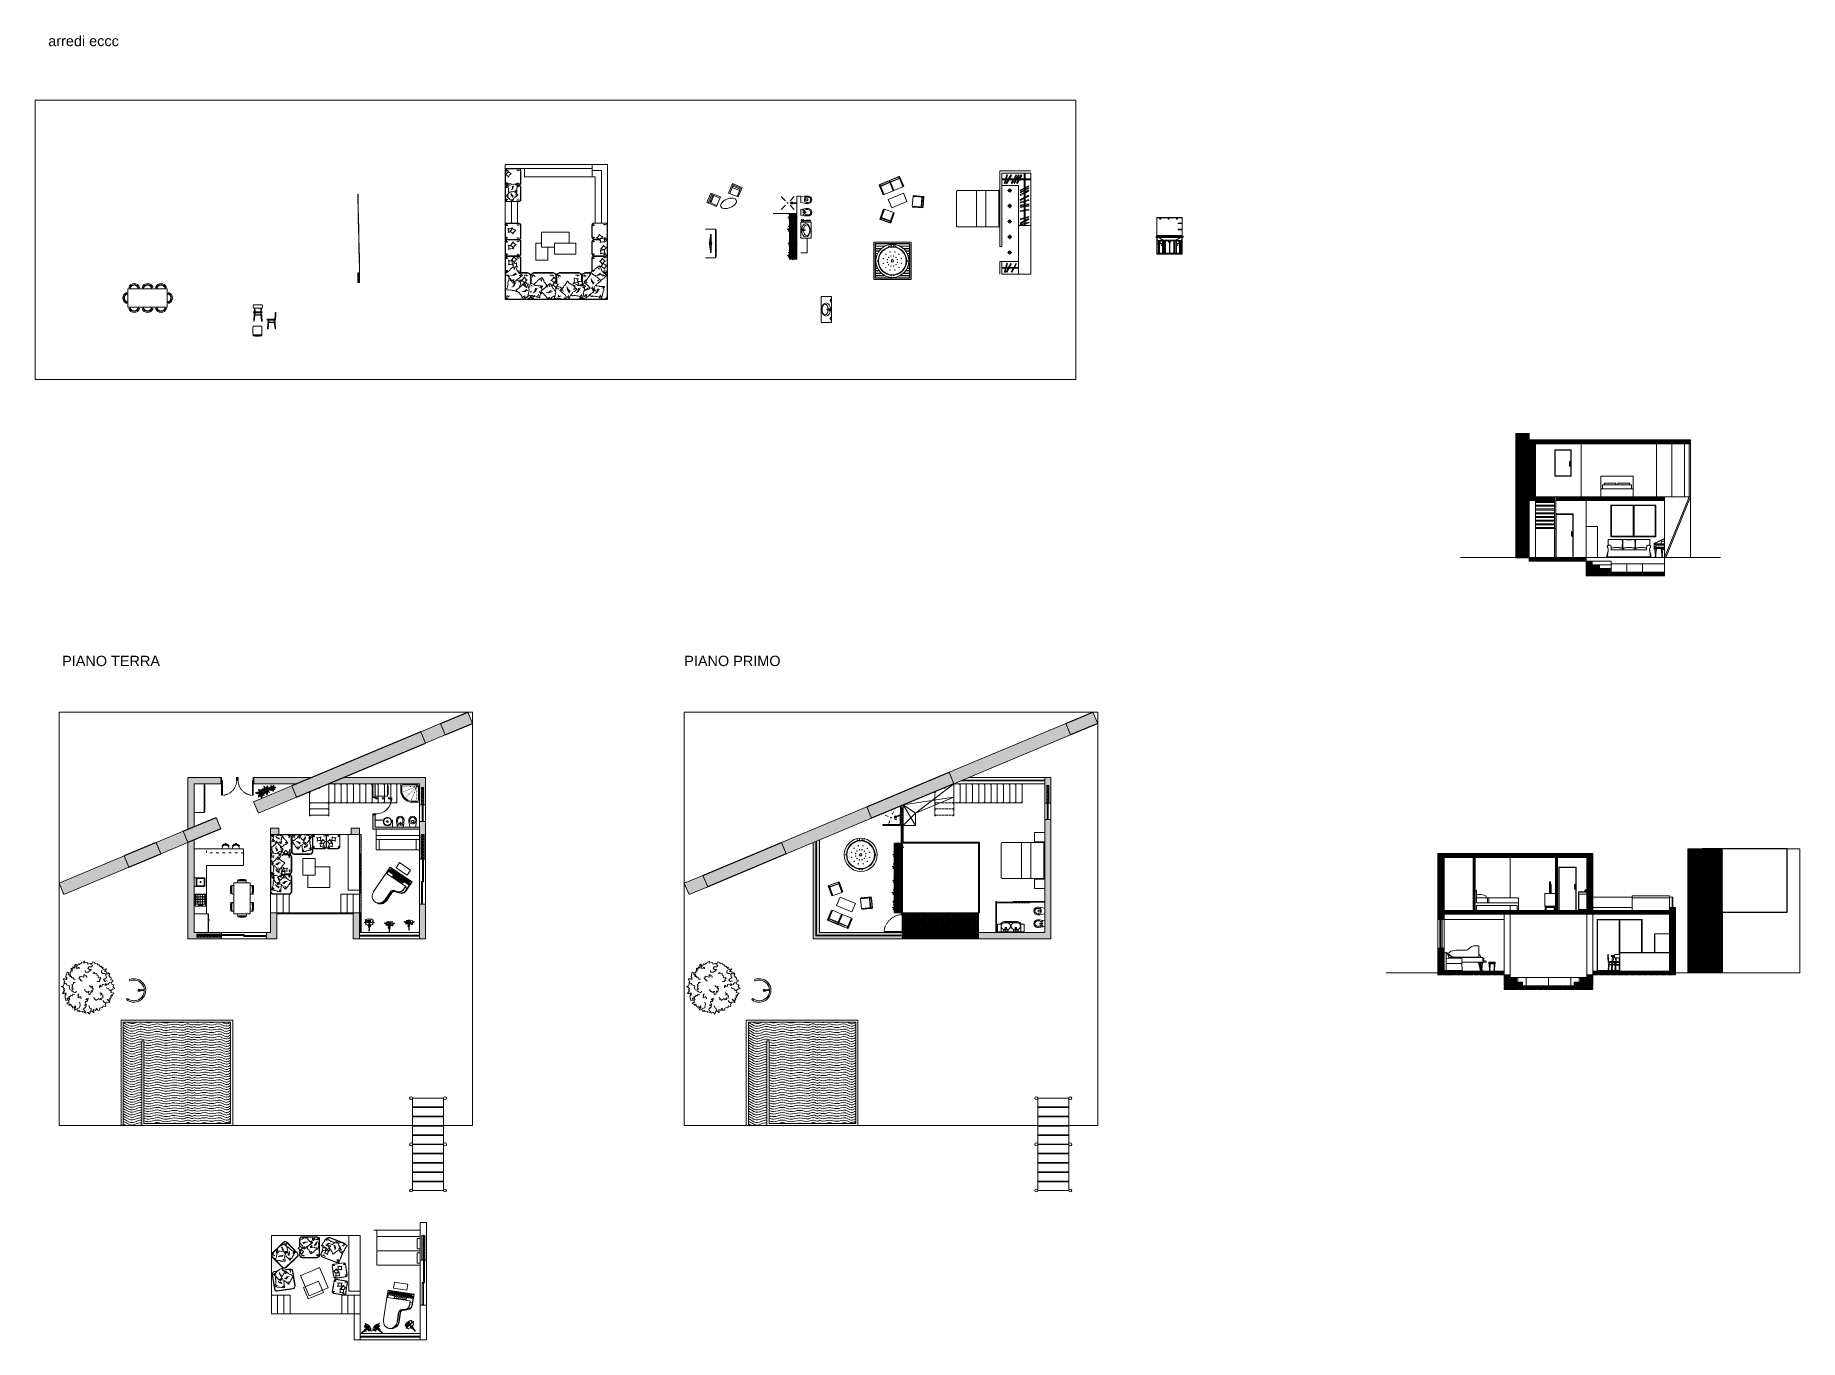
# Model space of a CAD drawing. Header units: millimetres. Extents: x 23218 to 31754, y 14902 to 21214.
import ezdxf

# ---------------------------------------------------------------- set-up
doc = ezdxf.new("R2010")
doc.units = ezdxf.units.MM
for name, pattern in [('ACAD_ISO02W100', [15, 12, -3]), ('ACAD_ISO03W100', [30, 12, -18]), ('ACAD_ISO04W100', [30, 24, -3, 0, -3]), ('DOT2', [0.125, 0, -0.125]), ('TRATTEGGIATA2', [0.375, 0.25, -0.125])]:
    doc.linetypes.add(name, pattern=pattern)
doc.layers.get('0').update_dxf_attribs({"lineweight": 18})
for name, color, linetype, lineweight in [('A-DOOR-FULL', 4, 'Continuous', 18), ('A-FURN', 9, 'Continuous', 13), ('Arredi', 175, 'Continuous', 13), ('ARREDI_attrezzature_furniture', 175, 'Continuous', 13), ('MURO', 1, 'Continuous', 25), ('PROIEZIONI', 145, 'Continuous', 13), ('PROIEZIONI_finissime_fine lines', 251, 'Continuous', 5), ('VEGETAZIONE', 94, 'Continuous', 5), ('VERDE_alberi', 104, 'Continuous', 5), ('vetro', 140, 'Continuous', 15), ('Wall', 7, 'Continuous', 20)]:
    doc.layers.add(name, color=color, linetype=linetype, lineweight=lineweight)
doc.layers.add('ACQUA - water hatch', color=7, linetype='Continuous', lineweight=5, true_color=0x0f87ff)
doc.layers.add('VERDE_giardino_garden', color=7, linetype='Continuous', lineweight=5, true_color=0x426227)
doc.styles.add('ARCHI', font='arial.ttf')
doc.styles.get("Standard").update_dxf_attribs({"font": 'arial.ttf'})
pattern_1 = [(45, (21320.5878, 13391.289), (-2.245064, 2.245064), [])]
pattern_2 = [(45, (21320.5878, 13382.289), (-2.245064, 2.245064), [])]
pattern_3 = [(45, (29341.9533, 11737.678), (-2.245064, 2.245064), [])]

msp = doc.modelspace()

# ---------------------------------------------------------------- texts
at = {"char_height": 50, "attachment_point": 1}
for s, insert in [('arredi eccc', (23280.6, 21211.6)), ('PIANO TERRA', (23347.8, 18211.8)), ('PIANO PRIMO', (26357.7, 18211.9))]:
    msp.add_mtext_dynamic_manual_height_columns(s, width=1017.121, gutter_width=12.5, heights=[0], dxfattribs=dict(at, insert=insert))
at = {"layer": 'VEGETAZIONE', "char_height": 2.32, "width": 21.755, "attachment_point": 1, "style": 'ARCHI'}
for insert in [(26880.2, 20234.4), (26879.4, 20166.5)]:
    msp.add_mtext('N +3.30', dxfattribs=dict(at, insert=insert))

# ---------------------------------------------------------------- blocks, each defined once
blk = doc.blocks.new('ORR14C226')
for p, q in [((-0.169, -0.17), (-0.14, 0)), ((-0.14, 0), (0.14, 0)), ((0, 0), (0, 0)), ((0, 0), (0, 0)), ((0, 0), (0, 0)), ((0, 0), (0, 0)), ((0, 0), (0, 0)), ((0, 0), (0, 0)), ((0, 0), (0, 0)), ((0, 0), (0, 0)), ((0, 0), (0, 0)), ((0, 0), (0, 0)), ((0, 0), (0, 0)), ((0, 0), (0, 0)), ((0, 0), (0, 0)), ((0, 0), (0, 0)), ((0, 0), (0, 0)), ((0, 0), (0, 0)), ((0, 0), (0, 0)), ((0, 0), (0, 0)), ((0, 0), (0, 0)), ((0, 0), (0, 0)), ((0, 0), (0, 0)), ((0, 0), (0, 0)), ((0, 0), (0, 0)), ((0.169, -0.17), (0.14, 0)), ((-0.18, -0.345), (-0.18, -0.303)), ((-0.13, -0.345), (-0.13, -0.303)), ((-0.051, -0.243), (-0.045, -0.298)), ((-0.036, -0.226), (0.036, -0.226)), ((-0.029, -0.166), (0.029, -0.166)), ((-0.013, -0.328), (0.013, -0.328)), ((0, 0), (0, 0)), ((0, 0), (0, 0)), ((0, 0), (0, 0)), ((0, 0), (0, 0)), ((0, 0), (0, 0)), ((0, 0), (0, 0)), ((0, 0), (0, 0)), ((0, 0), (0, 0)), ((0, 0), (0, 0)), ((0, 0), (0, 0)), ((0, 0), (0, 0)), ((0, 0), (0, 0)), ((0, 0), (0, 0)), ((0, 0), (0, 0)), ((0, 0), (0, 0)), ((0, 0), (0, 0)), ((0, 0), (0, 0)), ((0, 0), (0, 0)), ((0, 0), (0, 0)), ((0, 0), (0, 0)), ((0, 0), (0, 0)), ((0, 0), (0, 0)), ((0, 0), (0, 0)), ((0, 0), (0, 0)), ((0, 0), (0, 0)), ((0, 0), (0, 0)), ((0, 0), (0, 0)), ((0, 0), (0, 0)), ((0.045, -0.298), (0.051, -0.243)), ((0.13, -0.345), (0.13, -0.303)), ((0.18, -0.345), (0.18, -0.303))]:
    blk.add_line(p, q)
for centre, radius, start, end in [((0, 0), 0.0000003, 90, 152.53417), ((0, 0), 0.0000003, 332.53417, 90), ((0, 0), 0.0000003, 332.53417, 90), ((0, 0), 0.0000001, 332.53417, 90), ((0, 0), 0.0000001, 270, 332.53417), ((0, 0), 0.0000001, 270, 332.53417), ((0, 0), 0.0000001, 332.53417, 90), ((0, 0), 0.0000001, 90, 152.53417), ((0, 0), 0.0000001, 90, 152.53417), ((0, 0), 0.0000001, 152.53417, 270), ((0, 0), 0.0000001, 90, 152.53417), ((0, 0), 0.0000001, 0, 90), ((0, 0), 0.0000001, 90, 180), ((0, 0), 0.0000001, 180, 270), ((0, 0), 0.0000001, 270, 0), ((0, 0), 0.0000001, 0, 90), ((0, 0), 0.0000001, 90, 180), ((-0.02, -0.28), 0.2, 0, 0), ((0.62, -0.303), 0.8, 170.38235, 180), ((0, -0.345), 0.18, 180, 0), ((0.62, -0.303), 0.75, 176.66661, 180), ((0, -0.345), 0.13, 180, 0), ((-0.029, -0.266), 0.1, 90, 176.66661), ((-0.036, -0.241), 0.015, 90, 185.63797), ((-0.013, -0.295), 0.033, 185.63797, 270), ((0, 0), 0.0000003, 152.53417, 270), ((0, 0), 0.0000003, 270, 332.53417), ((0, 0), 0.0000001, 270, 332.53417), ((0, 0), 0.0000001, 332.53417, 90), ((0, 0), 0.0000001, 90, 152.53417), ((0, 0), 0.0000001, 152.53417, 270), ((0, 0), 0.0000001, 332.53417, 90), ((0, 0), 0.0000001, 90, 152.53417), ((0, 0), 0.0000001, 152.53417, 270), ((0, 0), 0.0000001, 180, 270), ((0, 0), 0.0000001, 180, 270), ((0, 0), 0.0000001, 90, 180), ((0, 0), 0.0000001, 0, 90), ((0, 0), 0.0000001, 270, 0), ((0, 0), 0.0000001, 180, 270), ((0, 0), 0.0000001, 90, 180), ((0, 0), 0.0000001, 270, 0), ((0, 0), 0.0000001, 360, 90), ((0, 0), 0.0000001, 270, 360), ((0, 0), 0.0000001, 180, 270), ((0, 0), 0.0000001, 90, 180), ((0.013, -0.295), 0.033, 270, 354.36203), ((0.029, -0.266), 0.1, 3.33339, 90), ((0.036, -0.241), 0.015, 354.36203, 90), ((-0.62, -0.303), 0.75, 0, 3.33339), ((-0.62, -0.303), 0.8, 0, 9.61765)]:
    blk.add_arc(centre, radius, start, end)
blk = doc.blocks.new('A$C321B0AE4')
at = {"color": 7}
for p, q in [((-81.1, 28), (-31.5, 28)), ((-21.6, 28), (-16.1, 28)), ((-10.4, 28), (33.9, 28)), ((39.6, 28), (45.1, 28)), ((54.9, 28), (104.5, 28)), ((112.4, 28), (112.8, 28)), ((-73.8, -15.2), (-73.8, -22.6)), ((11.7, -22.6), (-73.8, -22.6)), ((11.7, -22.6), (97.3, -22.6)), ((97.3, -15.2), (97.3, -22.6))]:
    blk.add_line(p, q, dxfattribs=at)
for points in [[(-88.9, -14.7), (-90.5, -12.3), (-91.7, -10.3), (-92.5, -8.6), (-92.9, -7.1), (-93.1, -5.9), (-93, -4.9), (-92.7, -4), (-92.3, -3.2), (-91.8, -2.5), (-91.3, -1.9), (-90.7, -1.3), (-90, -0.8), (-89.3, -0.4), (-88.5, -0.1), (-87.7, 0.2), (-86.9, 0.5), (-86.1, 0.6), (-85.2, 0.7), (-84.4, 0.8), (-83.5, 0.7), (-82.7, 0.7), (-81.9, 0.6), (-81.1, 0.4), (-80.3, 0.2), (-79.6, -0.1), (-79, -0.4), (-78.4, -0.7), (-77.8, -1), (-77.3, -1.4), (-76.8, -1.8), (-76.4, -2.2), (-75.9, -2.6), (-75.6, -3), (-75.2, -3.5), (-74.9, -4), (-74.7, -4.5), (-74.4, -5.1), (-74.3, -5.8), (-74.1, -6.5), (-74, -7.4), (-73.9, -8.3), (-73.8, -9.4), (-73.8, -10.5), (-73.8, -11.6), (-73.8, -12.8), (-73.8, -14), (-73.8, -15.2), (-73.8, -16.4), (-73.8, -16.6)], [(-88.3, 0.6), (-88.7, 1.7), (-88.9, 3.6), (-89.1, 6), (-89.3, 8.9), (-89.4, 11.9), (-89.4, 15), (-89.4, 18), (-89.4, 20.6), (-89.4, 22.6), (-89.4, 24.2), (-89.4, 25.4), (-89.4, 26.3), (-89.4, 26.9), (-89.4, 27.2), (-89.4, 27.5), (-89.3, 27.6), (-89.3, 27.7), (-89.2, 27.8), (-89.1, 27.9), (-89, 28), (-88.8, 28.1), (-88.6, 28.1), (-88.3, 28.2), (-87.9, 28.2), (-87.4, 28.3), (-86.9, 28.3), (-86.3, 28.3), (-85.7, 28.3), (-85.1, 28.3), (-84.5, 28.3), (-83.9, 28.3), (-83.4, 28.2), (-83, 28.2), (-82.5, 28.2), (-82, 28.1), (-81.4, 28.1), (-80.7, 28), (-79.7, 27.9), (-78.4, 27.9), (-76.8, 27.8), (-74.8, 27.7), (-72.5, 27.7), (-69.9, 27.6), (-67.1, 27.5), (-64.2, 27.5), (-61.2, 27.4), (-58.2, 27.4), (-55.2, 27.4), (-52.4, 27.4), (-49.7, 27.4), (-47.2, 27.4), (-44.8, 27.5), (-42.6, 27.5), (-40.6, 27.6), (-38.7, 27.7), (-37, 27.7), (-35.6, 27.8), (-34.3, 27.9), (-33.1, 27.9), (-32.1, 28), (-31.2, 28), (-30.3, 28.1), (-29.5, 28.2), (-28.7, 28.2), (-27.9, 28.3), (-27.1, 28.3), (-26.2, 28.4), (-25.5, 28.4), (-24.7, 28.4), (-24, 28.4), (-23.3, 28.4), (-22.7, 28.4), (-22.2, 28.3), (-21.7, 28.1), (-21.3, 27.8), (-21, 27.2), (-20.8, 26.3), (-20.5, 25), (-20.4, 23.3), (-20.3, 21), (-20.2, 18.2), (-20.2, 14.9), (-20.2, 11.3), (-20.2, 7.5), (-20.3, 3.7), (-20.3, 0.1), (-20.4, -3.3), (-20.5, -6.2), (-20.6, -8.6), (-20.7, -10.4), (-20.8, -11.8), (-20.9, -12.9), (-21, -13.6), (-21.1, -14.1), (-21.2, -14.4), (-21.2, -14.7)], [(-14.3, -14.8), (-15.3, -14.3), (-16.1, -13.9), (-16.7, -13.3), (-17.2, -12.6), (-17.4, -11.6), (-17.6, -10.2), (-17.7, -8.5), (-17.7, -6.2), (-17.7, -3.4), (-17.7, -0.1), (-17.7, 3.4), (-17.7, 7.1), (-17.6, 10.8), (-17.5, 14.3), (-17.5, 17.6), (-17.4, 20.4), (-17.3, 22.7), (-17.3, 24.4), (-17.2, 25.7), (-17, 26.7), (-16.9, 27.3), (-16.7, 27.7), (-16.4, 27.9), (-16.1, 28), (-15.7, 28.1), (-15.3, 28.2), (-14.8, 28.2), (-14.3, 28.3), (-13.7, 28.3), (-13.2, 28.3), (-12.7, 28.3), (-12.2, 28.2), (-11.8, 28.2), (-11.3, 28.1), (-10.9, 28.1), (-10.5, 28), (-10.1, 28), (-9.7, 27.9), (-9.2, 27.9), (-8.7, 27.9), (-8.1, 27.8), (-7.4, 27.8), (-6.7, 27.8), (-6, 27.7), (-5.2, 27.7), (-4.4, 27.7), (-3.6, 27.7), (-2.8, 27.6), (-2, 27.6), (-1.1, 27.5), (0, 27.4), (1.5, 27.3), (3.4, 27.3), (5.9, 27.2), (9.1, 27.2), (13.1, 27.2)], [(38.4, -14.5), (38.8, -14.3), (39.6, -13.9), (40.2, -13.3), (40.6, -12.6), (40.9, -11.6), (41.1, -10.2), (41.2, -8.5), (41.2, -6.2), (41.2, -3.4), (41.2, -0.1), (41.2, 3.4), (41.1, 7.1), (41.1, 10.8), (41, 14.3), (40.9, 17.6), (40.9, 20.4), (40.8, 22.7), (40.7, 24.4), (40.6, 25.7), (40.5, 26.7), (40.3, 27.3), (40.1, 27.7), (39.9, 27.9), (39.5, 28), (39.2, 28.1), (38.7, 28.2), (38.2, 28.2), (37.7, 28.3), (37.2, 28.3), (36.7, 28.3), (36.1, 28.3), (35.7, 28.2), (35.2, 28.2), (34.8, 28.1), (34.4, 28.1), (34, 28), (33.6, 28), (33.1, 27.9), (32.6, 27.9), (32.1, 27.9), (31.5, 27.8), (30.9, 27.8), (30.2, 27.8), (29.4, 27.7), (28.7, 27.7), (27.9, 27.7), (27.1, 27.7), (26.3, 27.6), (25.5, 27.6), (24.6, 27.5), (23.4, 27.4), (22, 27.3), (20, 27.3), (17.5, 27.2), (14.3, 27.2), (10.3, 27.2)], [(111.7, 0.6), (112.1, 1.7), (112.4, 3.6), (112.6, 6), (112.7, 8.9), (112.8, 11.9), (112.9, 15), (112.9, 18), (112.9, 20.6), (112.9, 22.6), (112.9, 24.2), (112.9, 25.4), (112.9, 26.3), (112.8, 26.9), (112.8, 27.2), (112.8, 27.5), (112.8, 27.6), (112.7, 27.7), (112.7, 27.8), (112.6, 27.9), (112.4, 28), (112.3, 28.1), (112, 28.1), (111.7, 28.2), (111.3, 28.2), (110.9, 28.3), (110.4, 28.3), (109.8, 28.3), (109.2, 28.3), (108.5, 28.3), (107.9, 28.3), (107.4, 28.3), (106.9, 28.2), (106.4, 28.2), (106, 28.2), (105.5, 28.1), (104.9, 28.1), (104.1, 28), (103.2, 27.9), (101.9, 27.9), (100.3, 27.8), (98.3, 27.7), (96, 27.7), (93.4, 27.6), (90.6, 27.5), (87.6, 27.5), (84.6, 27.4), (81.6, 27.4), (78.7, 27.4), (75.8, 27.4), (73.2, 27.4), (70.6, 27.4), (68.3, 27.5), (66, 27.5), (64, 27.6), (62.2, 27.7), (60.5, 27.7), (59, 27.8), (57.7, 27.9), (56.6, 27.9), (55.6, 28), (54.6, 28), (53.8, 28.1), (53, 28.2), (52.1, 28.2), (51.3, 28.3), (50.5, 28.3), (49.7, 28.4), (48.9, 28.4), (48.1, 28.4), (47.4, 28.4), (46.8, 28.4), (46.2, 28.4), (45.6, 28.3), (45.2, 28.1), (44.8, 27.6), (44.5, 26.8), (44.2, 25.5), (44, 23.6), (43.9, 21.1), (43.8, 17.7), (43.7, 13.5), (43.7, 8.7), (43.8, 3.6), (43.9, -1.4), (44, -6), (44.1, -9.8), (44.3, -12.7), (44.5, -14.1)], [(112.3, -14.7), (114, -12.3), (115.2, -10.3), (115.9, -8.6), (116.4, -7.1), (116.5, -5.9), (116.4, -4.9), (116.2, -4), (115.8, -3.2), (115.3, -2.5), (114.7, -1.9), (114.1, -1.3), (113.4, -0.8), (112.7, -0.4), (112, -0.1), (111.2, 0.2), (110.4, 0.5), (109.5, 0.6), (108.7, 0.7), (107.8, 0.8), (107, 0.7), (106.1, 0.7), (105.3, 0.6), (104.5, 0.4), (103.8, 0.2), (103.1, -0.1), (102.4, -0.4), (101.8, -0.7), (101.3, -1), (100.7, -1.4), (100.2, -1.8), (99.8, -2.2), (99.4, -2.6), (99, -3), (98.7, -3.5), (98.4, -4), (98.1, -4.5), (97.9, -5.1), (97.7, -5.8), (97.5, -6.5), (97.4, -7.4), (97.3, -8.3), (97.3, -9.4), (97.2, -10.5), (97.2, -11.6), (97.2, -12.8), (97.2, -14), (97.3, -15.2), (97.3, -16.4), (97.3, -16.6)], [(-88.9, -14.7), (-88.5, -16.6), (-88.3, -18.4), (-88.2, -20.2), (-88.3, -22), (-88.4, -23.7), (-88.6, -25.5), (-88.9, -27.3), (-89.3, -29), (-89.7, -30.8), (-90.1, -32.6), (-90.6, -34.4), (-91, -36.2), (-91.5, -38), (-92, -39.7), (-92.4, -41.4), (-92.9, -43.1), (-93.3, -44.7), (-93.6, -46.2), (-94, -47.6), (-94.3, -49), (-94.5, -50.2), (-94.7, -51.3), (-94.9, -52.3), (-94.9, -53.2), (-94.9, -53.9), (-94.9, -54.4), (-94.7, -54.8), (-94.5, -55.2), (-94.2, -55.4), (-93.7, -55.6), (-93.1, -55.7), (-92.4, -55.8), (-91.3, -55.8), (-89, -55.9), (-84.4, -55.9), (-76.4, -55.9), (-63.9, -55.9), (-45.7, -56), (-20.9, -56), (11.7, -56)], [(-89.3, -29), (-90.3, -36.1), (-91, -41.7), (-91.4, -46), (-91.6, -49.3), (-91.5, -51.8), (-91.2, -53.6), (-90.8, -54.9), (-90.2, -55.9)], [(-84.3, -56), (-84.3, -58.2), (-78.7, -58.2), (-78.7, -56)], [(-73.8, -14.4), (-68.1, -12.9), (-63.2, -11.7), (-59.1, -10.9), (-55.6, -10.3), (-52.6, -9.9), (-50, -9.8), (-47.6, -9.8), (-45.2, -9.9), (-42.9, -10.1), (-40.5, -10.4), (-38.2, -10.7), (-35.9, -11.1), (-33.6, -11.5), (-31.5, -11.9), (-29.6, -12.3), (-27.8, -12.7), (-26.2, -13.1), (-24.8, -13.4), (-23.6, -13.8), (-22.6, -14.1), (-21.7, -14.4), (-20.9, -14.8), (-20.3, -15.2), (-19.8, -15.6), (-19.3, -16), (-19, -16.5), (-18.7, -17.1), (-18.5, -17.8), (-18.4, -18.6), (-18.3, -19.7), (-18.3, -20.9), (-18.3, -22.4)], [(-17.3, -22.6), (-17.2, -22.1), (-17.1, -21.3), (-16.9, -20.2), (-16.5, -18.8), (-15.9, -17.4), (-15.2, -16), (-14.2, -14.7), (-12.9, -13.6), (-11.4, -12.7), (-9.4, -12.1), (-7.1, -11.7), (-4.2, -11.4), (-0.7, -11.3), (3.4, -11.1), (8.2, -10.9), (12.4, -10.9)], [(112.3, -14.7), (112, -16.6), (111.8, -18.4), (111.7, -20.2), (111.7, -22), (111.9, -23.7), (112.1, -25.5), (112.4, -27.3), (112.7, -29), (113.1, -30.8), (113.6, -32.6), (114, -34.4), (114.5, -36.2), (115, -38), (115.4, -39.7), (115.9, -41.4), (116.3, -43.1), (116.7, -44.7), (117.1, -46.2), (117.4, -47.6), (117.7, -49), (118, -50.2), (118.2, -51.3), (118.3, -52.3), (118.4, -53.2), (118.4, -53.9), (118.3, -54.4), (118.2, -54.8), (118, -55.2), (117.6, -55.4), (117.1, -55.6), (116.6, -55.7), (115.8, -55.8), (114.8, -55.8), (112.5, -55.9), (107.9, -55.9), (99.9, -55.9), (87.3, -55.9), (69.2, -56), (44.3, -56), (11.7, -56)], [(41.7, -22.6), (41.7, -22.1), (41.5, -21.3), (41.3, -20.2), (40.9, -18.8), (40.4, -17.4), (39.6, -16), (38.6, -14.7), (37.3, -13.5), (35.8, -12.7), (33.9, -12.1), (31.5, -11.7), (28.6, -11.4), (25.2, -11.2), (21.1, -11.1), (16.2, -10.9), (12.4, -10.9)], [(97.3, -14.4), (91.5, -12.9), (86.7, -11.7), (82.6, -10.9), (79.1, -10.3), (76.1, -9.9), (73.4, -9.8), (71, -9.8), (68.7, -9.9), (66.3, -10.1), (64, -10.4), (61.6, -10.7), (59.3, -11.1), (57.1, -11.5), (55, -11.9), (53, -12.3), (51.2, -12.7), (49.7, -13.1), (48.3, -13.4), (47.1, -13.8), (46, -14.1), (45.1, -14.4), (44.4, -14.8), (43.8, -15.2), (43.2, -15.6), (42.8, -16), (42.5, -16.5), (42.2, -17.1), (42, -17.8), (41.8, -18.6), (41.8, -19.7), (41.7, -20.9), (41.7, -22.4)], [(107.8, -56), (107.8, -58.2), (102.1, -58.2), (102.1, -56)], [(112.7, -29), (113.8, -36.1), (114.5, -41.7), (114.9, -46), (115.1, -49.3), (115, -51.8), (114.7, -53.6), (114.2, -54.9), (113.6, -55.9)]]:
    blk.add_lwpolyline(points, dxfattribs=at)
blk = doc.blocks.new('REF36T')
for p, q in [((0, -26.999999), (36, -26.999999)), ((11, -27.999999), (11, -28.999999)), ((11, -28.999999), (13, -28.999999)), ((12, -26.999999), (12, -28.999999)), ((13, -28.999999), (13, -27.999999))]:
    blk.add_line(p, q)
blk.add_lwpolyline([(0, -27.999999), (0, 0), (36, 0), (36, -27.999999)], close=True)
blk = doc.blocks.new('Guitar Stand Accoustic')
at = {"lineweight": 0}
for p, q in [((-9.1, 6.5), (-6.6, 8.1)), ((-8.7, 5.9), (-9.1, 6.5)), ((-7, 6.9), (-8.7, 5.9)), ((-7.2, 2.1), (-7.1, 6.4)), ((-7, 2.9), (-7.2, 2.1)), ((-7, 2.7), (-7.2, 1.8)), ((-7.2, 1.8), (-7.2, 2.1)), ((-7.2, 1.8), (-6.4, 1.1)), ((-7, 6.9), (-7.1, 6.4)), ((-6.9, 7.2), (-7, 6.9)), ((-6.2, 3.6), (-7, 2.9)), ((-6.2, 3.4), (-7, 2.7)), ((-6.6, 7.5), (-6.9, 7.2)), ((-6.7, 5.4), (-6.6, 7.5)), ((-6.5, 5.8), (-6.7, 5.4)), ((-6.5, 5.5), (-6.7, 5.2)), ((-6.7, 5.2), (-6.7, 5.4)), ((-6.7, 5.2), (-6.4, 4.9)), ((-6.4, 10.1), (-6.6, 9.8)), ((-6.6, 8.1), (-6.6, 9.8)), ((-6.6, 7.5), (-6.6, 8.1)), ((-6, 6.1), (-6.5, 5.8)), ((-6, 5.8), (-6.5, 5.5)), ((-5.9, 10.4), (-6.4, 10.1)), ((-6.4, 4.9), (-6, 4.2)), ((-6.4, 1.1), (-4.8, 0.4)), ((-6, 4.2), (-6.2, 3.6)), ((-6, 4.1), (-6.2, 3.4)), ((-4.5, 6.5), (-6, 6.1)), ((-4.5, 6.2), (-6, 5.8)), ((-6, 4.2), (-6, 4.1)), ((-4.4, 10.8), (-5.9, 10.4)), ((-4.8, 0.4), (-2.6, 0)), ((-2.8, 6.6), (-4.5, 6.5)), ((-2.8, 6.4), (-4.5, 6.2)), ((-2.7, 11), (-4.4, 10.8)), ((-2.9, 2.3), (-3, 2)), ((-3, 2), (-1.7, 2)), ((-2.9, 2.5), (-2.9, 2.3)), ((-2.9, 2.5), (3, 2.4)), ((-2.9, 2.3), (3, 2.2)), ((-0.9, 6.6), (-2.8, 6.6)), ((-0.9, 6.4), (-2.8, 6.4)), ((-1.8, 11), (-2.7, 11)), ((-2.6, 0), (2.6, 0)), ((-1.3, 5.1), (-2.2, 4.7)), ((-2.2, 4.7), (-2.2, 4.2)), ((-2.2, 4.2), (-1.3, 3.8)), ((-1.4, 13.6), (-1.9, 13.6)), ((-1.9, 13.6), (-1.9, 13.4)), ((-1.9, 13.4), (-1.4, 13.4)), ((-1.8, 13.1), (-1.8, 12.9)), ((-1.3, 13.1), (-1.8, 13.1)), ((-1.8, 12.9), (-1.3, 12.9)), ((-1.8, 12.5), (-1.8, 12.3)), ((-1.3, 12.5), (-1.8, 12.5)), ((-1.8, 12.3), (-1.3, 12.3)), ((-1.8, 11), (-0.8, 11.6)), ((-0.8, 11), (-1.8, 11)), ((-1.1, 5), (-1.8, 4.7)), ((-1.8, 4.7), (-1.8, 4.3)), ((-1.8, 4.3), (-1.1, 3.9)), ((-0.8, 2), (-1.7, 2)), ((-1.4, 13.5), (-1.4, 13.6)), ((-1.4, 13.5), (-1.2, 13.5)), ((-1.4, 13.4), (-1.4, 13.5)), ((-1.4, 13.4), (-1.4, 13.4)), ((-1.4, 13.4), (-1.2, 13.4)), ((-1.3, 13.6), (-1.2, 14.3)), ((-1.2, 13.5), (-1.3, 13.6)), ((-1.3, 13.6), (1.7, 13.5)), ((-1.3, 13), (-1.3, 13.1)), ((-1.3, 13), (-1.2, 13)), ((-1.3, 12.9), (-1.3, 13)), ((-1.3, 12.9), (-1.3, 12.9)), ((-1.3, 12.9), (-1.1, 12.9)), ((-1.3, 12.5), (-1.1, 12.4)), ((-1.3, 12.5), (-1.3, 12.5)), ((-1.3, 12.3), (-1.3, 12.5)), ((-1.3, 12.3), (-1.3, 12.3)), ((-1.3, 12.3), (-1, 12.3)), ((-0.9, 5.2), (-1.3, 5.1)), ((-1.3, 3.8), (-0.1, 3.7)), ((-1.2, 14.3), (-0.4, 14.3)), ((-1.2, 13.4), (-1.2, 13.5)), ((-1.2, 13), (-1.2, 13.4)), ((-1.1, 12.9), (-1.2, 13)), ((-1.1, 12.4), (-1.1, 12.9)), ((-1, 12.3), (-1.1, 12.4)), ((0.1, 5.1), (-1.1, 5)), ((-1.1, 3.9), (0.1, 3.8)), ((-0.9, 2.2), (-1.1, 2.1)), ((-1.1, 2.1), (-0.8, 2.1)), ((-1, 11.9), (-1, 12.3)), ((-0.8, 11.6), (-1, 11.9)), ((-0.9, 6.6), (-0.8, 11)), ((-0.9, 6.4), (-0.9, 6.6)), ((-0.9, 5.2), (-0.9, 6.4)), ((-0.9, 5), (-0.9, 5.2)), ((0, 5.1), (-0.9, 5)), ((-0.8, 2.1), (-0.9, 2.2)), ((-0.7, 13.3), (-0.8, 13.2)), ((-0.8, 12.9), (-0.8, 13.2)), ((-0.7, 13), (-0.8, 12.9)), ((-0.8, 12.9), (-0.6, 12.9)), ((-0.8, 11.4), (-0.8, 11.6)), ((-0.8, 11.6), (-0.8, 11.6)), ((-0.8, 11.4), (-0.8, 11.3)), ((-0.8, 11.4), (1.2, 11.4)), ((-0.8, 11), (-0.8, 11.3)), ((-0.8, 11.3), (1.2, 11.3)), ((-0.7, 11.3), (-0.8, 11.3)), ((-0.8, 5.1), (-0.7, 11.3)), ((-0.8, 2.4), (-0.8, 5.1)), ((-0.8, 2), (0, 1.9)), ((-0.6, 13.2), (-0.7, 13.3)), ((-0.6, 12.9), (-0.7, 13)), ((-0.6, 12.8), (-0.7, 12.7)), ((-0.7, 12.4), (-0.7, 12.7)), ((-0.6, 12.4), (-0.7, 12.5)), ((-0.7, 12.5), (-0.7, 12.4)), ((-0.7, 12.4), (-0.6, 12.4)), ((-0.7, 12.2), (-0.7, 12.1)), ((-0.6, 12.1), (-0.7, 12.2)), ((-0.7, 11.8), (-0.7, 12.1)), ((-0.6, 11.8), (-0.7, 11.9)), ((-0.7, 11.9), (-0.7, 11.8)), ((-0.7, 11.8), (-0.6, 11.8)), ((-0.7, 11.3), (-0.7, 11.8)), ((-0.3, 11.3), (-0.7, 11.3)), ((-0.6, 2.2), (-0.7, 2.1)), ((-0.7, 2.1), (-0.4, 2.1)), ((-0.6, 12.9), (-0.6, 13.2)), ((0, 11.3), (-0.6, 12.9)), ((-0.6, 12.7), (-0.6, 12.8)), ((-0.6, 12.4), (-0.6, 12.7)), ((-0.3, 11.3), (-0.6, 12.4)), ((-0.6, 11.8), (-0.6, 12.1)), ((-0.4, 2.1), (-0.6, 2.2)), ((-0.5, 2.4), (-0.3, 11.3)), ((-0.4, 14.3), (-0.2, 22.1)), ((-0.4, 14.3), (-0.3, 14.3)), ((-0.2, 2.2), (-0.4, 2.1)), ((-0.4, 2.1), (-0.1, 2.1)), ((-0.3, 14.3), (-0.2, 15.9)), ((-0.3, 14.3), (0.8, 14.2)), ((0, 11.3), (-0.3, 11.3)), ((-0.2, 22.1), (0.6, 22.1)), ((-0.2, 15.9), (0.3, 16.9)), ((-0.1, 2.1), (-0.2, 2.2)), ((-0.1, 2.4), (0, 11.3)), ((0.2, 11.3), (0, 11.3)), ((0, 5.1), (0.2, 5.1)), ((0.9, 1.9), (0, 1.9)), ((0.1, 5.1), (1.3, 5)), ((1.2, 3.9), (0.1, 3.8)), ((0.1, 2.1), (0.3, 2.2)), ((0.4, 2.1), (0.1, 2.1)), ((0.2, 11.3), (0.4, 11.3)), ((0.2, 5.1), (1.1, 5)), ((0.2, 2.4), (0.3, 5.1)), ((1.5, 3.8), (0.2, 3.7)), ((0.3, 16.9), (0.5, 16.5)), ((0.3, 5.1), (0.4, 11.3)), ((0.3, 2.2), (0.4, 2.1)), ((0.4, 11.3), (1.1, 12.9)), ((0.4, 11.3), (0.7, 11.3)), ((0.6, 22), (0.5, 16.5)), ((0.5, 16.5), (0.8, 15.9)), ((0.5, 2.1), (0.6, 2.1)), ((0.8, 2), (0.5, 2.1)), ((0.6, 22.1), (0.6, 22)), ((0.6, 5.1), (0.7, 11.3)), ((0.6, 2.4), (0.6, 5.1)), ((0.6, 2.1), (0.8, 2)), ((0.7, 11.3), (1, 12.4)), ((0.7, 11.3), (1.1, 11.3)), ((0.8, 15.9), (0.8, 14.2)), ((1.7, 14.2), (0.8, 14.2)), ((0.8, 2), (1, 2.1)), ((1.1, 2), (0.8, 2)), ((0.9, 2.3), (1, 5)), ((0.9, 1.9), (1.8, 2)), ((1, 12.7), (1.1, 12.7)), ((1, 12.4), (1, 12.7)), ((1.2, 12.4), (1, 12.4)), ((1, 12.4), (1.1, 12.4)), ((1, 12.1), (1.1, 12.2)), ((1, 11.8), (1, 12.1)), ((1.2, 11.8), (1, 11.8)), ((1, 11.8), (1.1, 11.8)), ((1, 5), (1.1, 11.3)), ((1, 2.1), (1.1, 2)), ((1.1, 13.2), (1.2, 13.2)), ((1.1, 12.9), (1.1, 13.2)), ((1.2, 12.9), (1.1, 12.9)), ((1.1, 12.9), (1.1, 12.9)), ((1.1, 12.9), (1.2, 12.9)), ((1.1, 12.7), (1.2, 12.7)), ((1.1, 12.4), (1.2, 12.4)), ((1.1, 12.2), (1.2, 12.1)), ((1.1, 11.8), (1.2, 11.8)), ((1.1, 11.3), (1.1, 11.8)), ((1.1, 11.3), (1.2, 11.3)), ((1.1, 6.6), (1.2, 10.9)), ((1.1, 6.6), (3, 6.5)), ((1.1, 6.4), (1.1, 6.6)), ((1.1, 6.4), (3, 6.3)), ((1.1, 5.1), (1.1, 6.4)), ((1.1, 5.1), (1.5, 5.1)), ((1.1, 5), (1.1, 5.1)), ((1.2, 12.9), (1.2, 13.2)), ((1.2, 13.2), (1.2, 13.2)), ((1.2, 12.4), (1.2, 12.7)), ((1.2, 11.8), (1.2, 12.1)), ((1.2, 11.6), (1.3, 11.7)), ((1.2, 11.4), (1.2, 11.6)), ((1.2, 11.4), (1.2, 11.3)), ((1.2, 10.9), (1.2, 11.3)), ((1.2, 10.9), (2.6, 10.9)), ((2, 4.2), (1.2, 3.9)), ((1.3, 11.7), (1.4, 11.8)), ((1.3, 11.7), (2.6, 10.9)), ((1.3, 5), (2, 4.6)), ((1.3, 3.4), (1.5, 3.7)), ((2.6, 2.7), (1.3, 3.4)), ((1.4, 11.8), (1.5, 12.3)), ((1.5, 12.4), (1.6, 12.8)), ((1.8, 12.4), (1.5, 12.4)), ((1.5, 12.3), (1.5, 12.4)), ((1.8, 12.2), (1.5, 12.3)), ((1.5, 5.1), (1.7, 5)), ((1.5, 5), (2.3, 4.5)), ((1.5, 5), (1.7, 5)), ((2.3, 4.2), (1.5, 3.8)), ((2.3, 4), (1.5, 3.7)), ((1.6, 13), (1.7, 13.3)), ((1.8, 13), (1.6, 13)), ((1.6, 12.8), (1.6, 13)), ((1.8, 12.8), (1.6, 12.8)), ((1.7, 13.5), (1.7, 14.2)), ((1.9, 13.5), (1.7, 13.5)), ((1.7, 13.5), (1.7, 13.5)), ((1.7, 13.3), (1.7, 13.5)), ((1.8, 13.3), (1.7, 13.3)), ((1.7, 5), (2.5, 5)), ((2.3, 13.3), (1.8, 13.3)), ((1.8, 13.3), (1.8, 13.3)), ((1.8, 13), (2.3, 13)), ((1.8, 13), (1.8, 13)), ((1.8, 12.8), (1.8, 13)), ((2.3, 12.8), (1.8, 12.8)), ((1.8, 12.8), (1.8, 12.8)), ((1.8, 12.4), (2.3, 12.4)), ((1.8, 12.4), (1.8, 12.4)), ((1.8, 12.2), (1.8, 12.4)), ((1.8, 12.2), (1.8, 12.2)), ((2.3, 12.2), (1.8, 12.2)), ((3, 1.9), (1.8, 2)), ((1.9, 13.5), (2.4, 13.5)), ((1.9, 13.5), (1.9, 13.5)), ((1.8, 13.3), (1.9, 13.5)), ((2, 4.6), (2, 4.2)), ((2.4, 13.5), (2.3, 13.3)), ((2.3, 13), (2.3, 12.8)), ((2.3, 12.4), (2.3, 12.2)), ((2.3, 4.5), (2.3, 4.2)), ((2.3, 4.2), (2.3, 4)), ((2.5, 5), (4.6, 4.7)), ((2.6, 10.9), (3.1, 10.9)), ((3.2, 2.8), (2.6, 2.7)), ((4.8, 0.2), (2.6, 0)), ((3, 6.5), (4.7, 6.3)), ((3, 6.3), (4.7, 6.1)), ((3, 2.4), (3, 2.2)), ((3, 2.2), (3, 1.9)), ((3.1, 10.9), (4.8, 10.6)), ((4.3, 2.7), (3.2, 2.8)), ((4.8, 2.6), (4.3, 2.7)), ((4.6, 4.7), (5.8, 4)), ((4.7, 6.3), (6.2, 5.9)), ((4.7, 6.1), (6.2, 5.6)), ((4.8, 10.6), (6.2, 10.2)), ((5.9, 3.3), (4.8, 2.6)), ((6.5, 0.8), (4.8, 0.2)), ((5.8, 4), (5.9, 3.3)), ((6.6, 4.6), (6.1, 4)), ((6.1, 4), (6.3, 3.4)), ((6.1, 4), (6.1, 3.9)), ((6.1, 3.9), (6.3, 3.1)), ((6.2, 10.2), (6.8, 9.9)), ((6.2, 5.9), (6.7, 5.5)), ((6.2, 5.6), (6.7, 5.3)), ((6.3, 3.4), (7.1, 2.7)), ((6.3, 3.1), (7.1, 2.4)), ((7.3, 1.6), (6.5, 0.8)), ((6.8, 5), (6.6, 4.6)), ((6.7, 5.5), (6.8, 5.2)), ((6.7, 5.3), (6.8, 5)), ((6.8, 9.9), (6.9, 9.5)), ((6.8, 5.2), (6.9, 7.3)), ((6.8, 5), (6.8, 5.2)), ((6.9, 8.1), (6.9, 9.5)), ((6.9, 8.1), (9.3, 6.6)), ((6.9, 7.3), (6.9, 8.1)), ((6.9, 7.3), (7.1, 7.1)), ((8.8, 5.9), (7.1, 7.1)), ((7.1, 7.1), (7.2, 7)), ((7.1, 2.7), (7.3, 1.8)), ((7.1, 2.4), (7.3, 1.6)), ((7.2, 7), (7.4, 6.2)), ((7.3, 1.8), (7.4, 6.2)), ((7.3, 1.6), (7.3, 1.8)), ((8.9, 5.9), (8.8, 5.9)), ((9.3, 6.6), (8.9, 5.9))]:
    blk.add_line(p, q, dxfattribs=at)
blk = doc.blocks.new('Guitar Stand Electric')
for p, q in [((-9.3, 2.9), (-6, 4.8)), ((-8.8, 2.2), (-9.3, 2.9)), ((-5.5, 4.2), (-8.8, 2.2)), ((-6.2, 7.4), (-5.2, 7.6)), ((-6.2, 5.7), (-6.2, 7.4)), ((-6.2, 5.7), (-6.2, 5.5)), ((-6.1, 5), (-6.2, 5.5)), ((-5.3, 4), (-6.2, 3.4)), ((-6.2, 1.7), (-6.2, 3.4)), ((-6.1, 1.1), (-6.2, 1.7)), ((-6.1, 5), (-6, 4.8)), ((-4.8, 0.3), (-6.1, 1.1)), ((-6, 4.8), (-5.9, 4.6)), ((-5.9, 4.6), (-5.5, 4.2)), ((-5.5, 4.2), (-5.3, 4)), ((-5.3, 4), (-5.1, 3.9)), ((-5.2, 7.6), (-4.4, 7.3)), ((-5.1, 3.9), (-4.9, 3.1)), ((-2, 0), (-4.8, 0.3)), ((-4.5, 5.6), (-4.4, 6.9)), ((-4.5, 5.6), (-4.5, 5.3)), ((-4.4, 6.9), (-4.4, 7.3)), ((-4.4, 6.9), (-4, 6.6)), ((-4, 6.6), (-3.3, 6.5)), ((-3.3, 6.5), (-0.7, 8)), ((-3.3, 6.5), (-3.1, 6.4)), ((-3.2, 4.5), (-2.8, 4.7)), ((-3.2, 4.5), (-2.6, 4.1)), ((-3.1, 6.4), (-2, 6.3)), ((-2.7, 3.1), (-3, 2.2)), ((-3, 2.2), (-2.7, 1.9)), ((-2.8, 4.7), (-1.8, 4.6)), ((-2.4, 3.6), (-2.7, 3.1)), ((-2.7, 1.9), (-2.2, 1.7)), ((-2.6, 4.1), (-2.4, 3.6)), ((-2.2, 1.7), (-1.5, 1.5)), ((-0.7, 7.1), (-2, 6.3)), ((-2, 6.3), (-1.1, 6.4)), ((-2, 6.3), (-2, 6.3)), ((2, 0), (-2, 0)), ((-1.8, 4.6), (-0.8, 4.6)), ((-1.5, 1.9), (-1.5, 1.5)), ((-1.5, 1.9), (1.6, 1.8)), ((-1.5, 1.5), (1.6, 1.5)), ((-1.5, 1.1), (-1.5, 1.5)), ((-1.5, 1.5), (-1.5, 1.5)), ((1.6, 1), (-1.5, 1.1)), ((-1.2, 9.7), (0.5, 11.8)), ((-1.2, 10.2), (-0.4, 11.1)), ((-1.2, 9.7), (-1.2, 10.2)), ((-0.7, 9.5), (-1.2, 9.7)), ((-1.2, 4), (-0.8, 4)), ((-1.2, 4), (-1.2, 3.9)), ((-1.2, 3.9), (1.4, 3.9)), ((-1.2, 3.7), (-1.2, 3.9)), ((1.4, 3.7), (-1.2, 3.7)), ((-1.2, 3.4), (1.4, 3.3)), ((-1.2, 3.4), (-1.2, 3.2)), ((-1.2, 3.2), (1.4, 3.2)), ((-1.2, 3.1), (-1.2, 3.2)), ((1.4, 3), (-1.2, 3.1)), ((-1.2, 2.5), (-1.1, 2.7)), ((-1.2, 2.4), (-1.1, 2.5)), ((-1.2, 2.5), (-1.2, 2.4)), ((1.3, 2.2), (-1.2, 2.4)), ((-1.1, 6.4), (-0.7, 6.7)), ((-1.1, 2.7), (1.5, 2.5)), ((-1.1, 2.7), (-1.1, 2.5)), ((-1.1, 2.5), (1.5, 2.3)), ((-0.9, 3.2), (-1, 3.1)), ((-1, 3.1), (-0.8, 3.1)), ((-0.8, 3.9), (-0.9, 3.9)), ((-0.9, 3.9), (-0.9, 3.8)), ((-0.9, 3.8), (-0.8, 3.8)), ((-0.8, 3.2), (-0.9, 3.2)), ((-0.7, 2.4), (-0.9, 2.5)), ((-0.9, 2.5), (-0.9, 2.4)), ((-0.9, 2.4), (-0.8, 2.4)), ((-0.8, 4.6), (-0.7, 4.7)), ((-0.8, 4.5), (-0.8, 4.6)), ((-0.8, 4.5), (1.3, 4.4)), ((-0.8, 4.2), (-0.8, 4.5)), ((-0.8, 4.2), (1.2, 4.2)), ((-0.8, 4), (-0.8, 4.2)), ((1.2, 4), (-0.8, 4)), ((-0.8, 4), (-0.8, 4)), ((-0.7, 3.8), (-0.8, 3.9)), ((-0.8, 3.8), (-0.7, 3.8)), ((-0.7, 3.1), (-0.8, 3.2)), ((-0.8, 3.1), (-0.7, 3.1)), ((-0.8, 2.4), (-0.7, 2.4)), ((-0.4, 9.8), (-0.7, 9.7)), ((-0.7, 9.7), (-0.7, 9.5)), ((-0.4, 9.6), (-0.7, 9.5)), ((-0.7, 9.5), (1.3, 9.5)), ((-0.7, 9), (-0.7, 9.5)), ((-0.7, 9.5), (-0.2, 9.5)), ((-0.7, 9), (1.3, 9)), ((-0.7, 8.5), (-0.7, 9)), ((-0.7, 8), (-0.7, 8.5)), ((-0.7, 8.5), (1.3, 8.5)), ((-0.7, 8), (1.3, 8)), ((-0.7, 7.6), (-0.7, 8)), ((-0.7, 8), (-0.7, 8)), ((-0.7, 7.6), (1.3, 7.5)), ((-0.7, 7.2), (-0.7, 7.6)), ((-0.7, 7.2), (1.3, 7.2)), ((-0.7, 7.1), (-0.7, 7.2)), ((-0.7, 6.9), (-0.7, 7.1)), ((-0.7, 6.9), (1.3, 6.9)), ((-0.7, 6.7), (-0.7, 6.9)), ((-0.7, 6.6), (-0.7, 6.7)), ((-0.7, 6.6), (1.3, 6.5)), ((-0.7, 6.2), (-0.7, 6.6)), ((-0.7, 6), (-0.7, 6.2)), ((-0.7, 6.2), (1.3, 6.2)), ((-0.7, 5.7), (-0.7, 6)), ((-0.7, 6), (1.3, 5.9)), ((-0.7, 5.4), (-0.7, 5.7)), ((-0.7, 5.7), (1.3, 5.6)), ((-0.7, 5.2), (-0.7, 5.4)), ((-0.7, 5.4), (1.3, 5.4)), ((-0.7, 5.2), (1.3, 5.1)), ((-0.7, 4.9), (-0.7, 5.2)), ((-0.7, 4.7), (-0.7, 4.9)), ((-0.7, 4.9), (1.3, 4.9)), ((-0.7, 4.7), (1.3, 4.7)), ((-0.7, 2.4), (-0.7, 2.4)), ((-0.6, 1.6), (-0.4, 9.5)), ((-0.5, 3.9), (-0.6, 3.8)), ((-0.6, 3.8), (-0.5, 3.8)), ((-0.5, 3.2), (-0.6, 3.1)), ((-0.6, 3.1), (-0.5, 3.1)), ((-0.5, 2.4), (-0.6, 2.4)), ((-0.6, 2.4), (-0.5, 2.3)), ((-0.4, 3.8), (-0.5, 3.9)), ((-0.5, 3.8), (-0.3, 3.8)), ((-0.4, 3.2), (-0.5, 3.2)), ((-0.5, 3.1), (-0.3, 3.1)), ((-0.5, 2.3), (-0.3, 2.4)), ((-0.3, 2.4), (-0.5, 2.4)), ((-0.4, 11.1), (-0.2, 18.5)), ((-0.4, 11.1), (-0.3, 11.2)), ((-0.1, 10.1), (-0.4, 10)), ((-0.4, 10), (-0.4, 9.8)), ((-0.1, 9.9), (-0.4, 9.8)), ((-0.4, 9.8), (0.1, 9.8)), ((-0.2, 9.7), (-0.4, 9.8)), ((-0.2, 9.5), (-0.4, 9.6)), ((-0.3, 3.8), (-0.4, 3.8)), ((-0.3, 3.1), (-0.4, 3.2)), ((-0.3, 11.8), (0.2, 12.7)), ((-0.3, 11.2), (0.5, 12.2)), ((-0.3, 11.2), (-0.3, 11.8)), ((-0.3, 1.6), (-0.2, 4)), ((-0.3, 2.4), (-0.3, 2.4)), ((-0.2, 18.5), (0.5, 18.5)), ((-0.2, 4), (-0.1, 9.8)), ((-0.2, 9.7), (-0.2, 9.5)), ((0.2, 10.6), (-0.1, 10.4)), ((-0.1, 10.4), (-0.1, 10.3)), ((0.2, 10.4), (-0.1, 10.3)), ((-0.1, 10.3), (0.4, 10.2)), ((0.1, 10), (-0.1, 10.1)), ((0.1, 9.8), (-0.1, 9.9)), ((-0.1, 3.8), (-0.1, 3.8)), ((-0.1, 3.8), (0, 3.8)), ((0.1, 3.8), (-0.1, 3.8)), ((-0.1, 3.2), (-0.1, 3.1)), ((0, 3.2), (-0.1, 3.2)), ((-0.1, 3.1), (0, 3.1)), ((-0.1, 2.4), (-0.1, 2.4)), ((-0.1, 2.4), (0, 2.3)), ((0.1, 2.4), (-0.1, 2.4)), ((0, 1.6), (0.1, 4)), ((0, 3.8), (0.1, 3.8)), ((0.1, 3.1), (0, 3.2)), ((0, 3.1), (0.1, 3.1)), ((0, 2.3), (0.1, 2.3)), ((0.1, 4), (0.2, 10.3)), ((0.1, 10), (0.1, 9.8)), ((0.1, 3.8), (0.1, 3.8)), ((0.1, 2.3), (0.1, 2.4)), ((0.2, 12.7), (0.4, 12.4)), ((0.5, 10.9), (0.2, 10.8)), ((0.2, 10.8), (0.2, 10.6)), ((0.5, 10.8), (0.2, 10.6)), ((0.2, 10.6), (0.7, 10.6)), ((0.4, 10.4), (0.2, 10.6)), ((0.4, 10.2), (0.2, 10.4)), ((0.3, 3.8), (0.2, 3.8)), ((0.2, 3.8), (0.4, 3.8)), ((0.3, 3.1), (0.2, 3.1)), ((0.2, 3.1), (0.3, 3.1)), ((0.3, 2.4), (0.2, 2.3)), ((0.2, 2.3), (0.3, 2.3)), ((0.3, 1.6), (0.4, 4)), ((0.4, 3.8), (0.3, 3.8)), ((0.4, 3.1), (0.3, 3.1)), ((0.3, 3.1), (0.5, 3.1)), ((0.4, 2.4), (0.3, 2.4)), ((0.3, 2.3), (0.5, 2.3)), ((0.5, 18.4), (0.4, 12.4)), ((0.4, 12.4), (0.5, 12.2)), ((0.4, 4), (0.5, 10.6)), ((0.4, 10.4), (0.4, 10.2)), ((0.5, 3.8), (0.4, 3.8)), ((0.4, 3.8), (0.5, 3.8)), ((0.5, 3.1), (0.4, 3.1)), ((0.5, 2.3), (0.4, 2.4)), ((0.5, 18.5), (0.5, 18.4)), ((1.6, 12.3), (0.5, 12.3)), ((0.5, 11.8), (0.5, 12.3)), ((0.5, 12.2), (0.5, 12.3)), ((0.5, 11.8), (1.6, 11.7)), ((0.8, 11.2), (0.5, 11.1)), ((0.5, 11.1), (0.5, 10.9)), ((0.8, 11.1), (0.5, 10.9)), ((0.8, 10.8), (0.5, 10.9)), ((0.5, 10.9), (1.1, 10.9)), ((0.7, 10.6), (0.5, 10.8)), ((0.6, 1.6), (0.7, 4)), ((0.6, 3.8), (0.7, 3.8)), ((0.7, 3.8), (0.6, 3.8)), ((0.6, 3.1), (0.7, 3.1)), ((0.7, 3.1), (0.6, 3.1)), ((0.6, 2.3), (0.7, 2.3)), ((0.7, 2.3), (0.6, 2.3)), ((0.7, 4), (0.8, 10.9)), ((0.8, 10.8), (0.7, 10.6)), ((0.7, 3.8), (0.9, 3.8)), ((0.8, 3.8), (0.7, 3.8)), ((0.7, 3.1), (0.8, 3.1)), ((0.8, 3.1), (0.7, 3.1)), ((0.7, 2.3), (0.8, 2.3)), ((0.8, 2.3), (0.7, 2.3)), ((1.1, 11.6), (0.8, 11.5)), ((0.8, 11.5), (0.8, 11.3)), ((1.1, 11.4), (0.8, 11.3)), ((0.8, 11.3), (1.4, 11.3)), ((1.1, 11.1), (0.8, 11.2)), ((1.1, 10.9), (0.8, 11.1)), ((0.9, 3.8), (0.8, 3.8)), ((0.8, 3.1), (0.8, 3.1)), ((0.8, 2.3), (0.8, 2.3)), ((0.9, 1.6), (1, 4)), ((1, 4), (1.1, 11.3)), ((1, 3.8), (1.1, 3.8)), ((1, 3.8), (1, 3.8)), ((1.2, 3.8), (1, 3.8)), ((1, 3.1), (1.1, 3.1)), ((1, 3.1), (1, 3.1)), ((1.2, 3.1), (1, 3.1)), ((1, 2.3), (1.1, 2.2)), ((1, 2.3), (1, 2.3)), ((1.2, 2.3), (1, 2.3)), ((1.4, 11.5), (1.1, 11.6)), ((1.4, 11.3), (1.1, 11.4)), ((1.1, 11.1), (1.1, 10.9)), ((1.1, 3.8), (1.2, 3.8)), ((1.1, 3.1), (1.2, 3.1)), ((1.1, 2.2), (1.2, 2.2)), ((1.3, 4.4), (1.2, 4.2)), ((1.2, 4.2), (2, 4.1)), ((1.2, 4.2), (1.2, 4.2)), ((1.2, 4.2), (1.2, 4)), ((1.2, 4), (1.4, 4)), ((1.2, 4), (1.2, 4)), ((1.2, 3.8), (1.2, 3.8)), ((1.2, 3.1), (1.2, 3.1)), ((1.2, 2.2), (1.2, 2.3)), ((1.3, 9.5), (2.6, 10.2)), ((1.3, 9.5), (1.3, 9)), ((1.3, 9), (1.3, 8.5)), ((1.3, 8.5), (1.3, 8)), ((1.3, 8), (1.3, 7.5)), ((1.3, 8), (4.2, 6.1)), ((1.3, 8), (1.3, 8)), ((1.3, 7.5), (1.3, 7.2)), ((1.3, 7.2), (1.3, 7.1)), ((3.1, 5.9), (1.3, 7.1)), ((1.3, 7.1), (1.3, 6.9)), ((1.3, 6.9), (1.3, 6.5)), ((1.3, 6.5), (1.3, 6.2)), ((1.3, 6.2), (1.3, 6)), ((2, 5.9), (1.3, 6)), ((1.3, 6), (1.3, 5.9)), ((1.3, 5.9), (1.3, 5.6)), ((1.3, 5.6), (1.3, 5.4)), ((1.3, 5.4), (1.3, 5.1)), ((1.3, 5.1), (1.3, 4.9)), ((1.3, 4.9), (1.3, 4.7)), ((1.3, 4.7), (1.3, 4.4)), ((1.5, 2.3), (1.3, 2.2)), ((1.4, 11.5), (1.4, 11.3)), ((1.4, 4), (1.4, 3.9)), ((1.4, 3.9), (1.4, 3.7)), ((1.4, 3.3), (1.4, 3.2)), ((1.4, 3.2), (1.4, 3)), ((1.5, 2.5), (1.5, 2.3)), ((1.6, 11.7), (1.6, 12.3)), ((2.6, 10.7), (1.6, 12.3)), ((2.6, 10.2), (1.6, 11.7)), ((1.6, 1.8), (1.6, 1.6)), ((1.6, 1.6), (2.3, 1.6)), ((1.6, 1.6), (1.6, 1.5)), ((1.6, 1.5), (1.6, 1)), ((3.1, 5.9), (2, 5.9)), ((3.3, 4.2), (2, 4.1)), ((3.2, 1), (2, 1.1)), ((2, 1.1), (2.6, 0.8)), ((4.7, 0.4), (2, 0)), ((2.7, 2.1), (2.3, 2)), ((2.3, 2), (2.3, 1.6)), ((2.6, 1.6), (2.3, 1.5)), ((2.3, 1.6), (2.3, 1.5)), ((2.3, 1.5), (2.6, 1.4)), ((2.5, 0.9), (2.8, 1)), ((2.8, 0.8), (2.5, 0.9)), ((2.6, 10.2), (2.6, 10.7)), ((3, 1.5), (2.6, 1.6)), ((2.6, 1.4), (2.9, 1.5)), ((2.6, 0.8), (3.8, 0.6)), ((3, 2), (2.7, 2.1)), ((2.8, 0.8), (2.8, 1)), ((3.1, 0.9), (2.8, 1)), ((2.8, 1), (2.8, 1)), ((2.8, 0.8), (3.3, 0.8)), ((2.9, 1.5), (3.5, 1.3)), ((2.9, 1.5), (3, 1.5)), ((3, 2), (3, 1.5)), ((3.3, 0.8), (3.1, 0.9)), ((4.2, 6.1), (3.2, 5.9)), ((3.8, 0.6), (3.2, 1)), ((4.6, 4.4), (3.3, 4.2)), ((3.9, 1.8), (3.5, 1.7)), ((3.5, 1.7), (3.5, 1.3)), ((3.8, 1.3), (3.5, 1.2)), ((3.5, 1.3), (3.5, 1.2)), ((3.5, 1.2), (3.8, 1.1)), ((4.2, 1.2), (3.8, 1.3)), ((3.8, 1.1), (3.9, 1.1)), ((4.2, 1.6), (3.9, 1.8)), ((3.9, 1.1), (4, 1)), ((3.9, 1.1), (4.1, 1.1)), ((4, 1), (4.1, 0.9)), ((4.1, 1.1), (4.2, 1.2)), ((4.1, 1.1), (4.1, 0.9)), ((4.1, 0.9), (4.1, 0.7)), ((4.5, 0.8), (4.1, 0.7)), ((4.1, 0.7), (4.5, 0.6)), ((4.4, 6.2), (4.2, 6.1)), ((4.2, 1.6), (4.2, 1.2)), ((4.5, 1.3), (4.2, 1.2)), ((4.2, 1.2), (4.2, 1.2)), ((5.1, 6.6), (4.4, 6.2)), ((4.9, 1.2), (4.5, 1.3)), ((4.9, 0.7), (4.5, 0.8)), ((4.5, 0.6), (4.9, 0.7)), ((5.3, 4.8), (4.6, 4.4)), ((4.7, 3.3), (4.9, 3.9)), ((4.9, 2.7), (4.7, 3.3)), ((4.7, 0.4), (5.8, 1.1)), ((4.9, 3.9), (5.6, 4.4)), ((5.2, 3.8), (4.9, 3.2)), ((4.9, 2.7), (5, 2.6)), ((4.9, 1.2), (4.9, 0.8)), ((4.9, 0.8), (5.3, 1)), ((4.9, 0.8), (4.9, 0.7)), ((5, 2.6), (5.6, 2.1)), ((5.1, 6.6), (5.8, 6.5)), ((5.5, 4), (5.2, 3.8)), ((5.6, 4.8), (5.3, 4.8)), ((5.3, 1), (5.4, 1.1)), ((5.4, 1.1), (5.6, 1.5)), ((5.8, 4.2), (5.5, 4)), ((5.5, 4), (5.8, 3.7)), ((5.7, 4.7), (5.6, 4.8)), ((5.6, 4.4), (5.7, 4.5)), ((5.6, 2.1), (5.6, 1.8)), ((5.6, 1.5), (5.6, 1.8)), ((5.8, 4.7), (5.7, 4.7)), ((5.7, 4.5), (5.8, 4.7)), ((5.8, 6.5), (6.1, 6.4)), ((5.9, 4.3), (5.8, 4.2)), ((8.8, 2.2), (5.8, 4.2)), ((5.8, 2.7), (5.8, 3.7)), ((5.8, 1.1), (5.8, 2.7)), ((6.1, 4.5), (5.9, 4.3)), ((6.1, 6.4), (6.2, 6.3)), ((6.1, 4.9), (6.2, 6.3)), ((6.1, 4.9), (9.2, 2.9)), ((6.1, 4.7), (6.1, 4.9)), ((6.1, 4.7), (6.1, 4.5)), ((8.9, 2.2), (8.8, 2.2)), ((9.2, 2.9), (8.9, 2.2))]:
    blk.add_line(p, q)
blk = doc.blocks.new('A$C396F796F')
at = {"layer": 'VERDE_alberi'}
for points in [[(-2.73, 2.35), (-2.81, 2.56), (-2.69, 2.56), (-2.69, 2.74), (-2.45, 2.74), (-2.63, 3.01), (-2.63, 3.13), (-2.48, 3.09), (-2.39, 2.99), (-2.39, 3.3), (-2.21, 3.34), (-2.21, 3.22), (-2.11, 3.13), (-2.03, 3.47), (-2.15, 3.58), (-1.9, 3.77), (-1.87, 3.51), (-1.84, 3.34), (-1.9, 3.13), (-1.63, 3.08), (-1.63, 3.27), (-1.4, 3.27), (-1.42, 3.05)], [(-1.25, 3.85), (-1.35, 3.71), (-1.59, 3.82), (-1.67, 3.44)], [(-1.25, 3.85), (-1.12, 3.81), (-1.07, 4), (-0.58, 4.23), (-0.7, 4.02), (-0.7, 3.9), (-0.37, 4), (-0.13, 3.94), (-0.15, 3.73), (0.24, 3.87), (0.42, 3.9), (0.35, 3.67), (0.6, 3.6), (0.5, 3.34), (0.03, 3.34), (-0.1, 3.11), (0.14, 2.95), (0.45, 2.93), (-0.04, 2.53), (-0.46, 2.53), (-0.49, 2.56), (-0.52, 2.78)], [(0.48, 3.8), (0.63, 4.12), (0.92, 4), (0.95, 3.8), (1.32, 3.84), (1.35, 3.67), (1.63, 3.63), (1.68, 3.5), (1.68, 3.41), (1.99, 3.45), (1.86, 3.28), (2.2, 3.25), (2.07, 3.13), (2.31, 2.96)], [(2, 2.85), (1.97, 2.5), (2.15, 2.32), (2.5, 2.32), (2.59, 2.13), (2.66, 1.8), (2.76, 1.66), (2.25, 1.47), (2.44, 1.31), (2.29, 1.26), (2.51, 1.12), (2.71, 1.24), (2.86, 1.19)], [(2.31, 2.96), (2.72, 3.04), (2.39, 2.64), (2.76, 2.6), (2.76, 2.42), (2.69, 2.35), (2.71, 2.26), (2.91, 2.29), (3.03, 2.44), (3.2, 2.23), (3.09, 1.98), (3.26, 1.77), (3.44, 1.7), (3.36, 1.37), (3.44, 1.36), (3.67, 1.33), (3.68, 1.2), (3.5, 1.07), (3.5, 0.99)], [(-3.65, 0.01), (-3.92, 0.27), (-4.15, 0.38), (-4.04, 0.42), (-3.86, 0.42), (-3.68, 0.76), (-3.43, 0.81), (-3.31, 0.69), (-3.34, 0.61), (-3.1, 0.51), (-2.89, 0.48), (-2.92, 0.22), (-2.86, 0.01), (-2.77, -0.18)], [(-3.65, 0.01), (-3.81, -0.1), (-3.67, -0.23), (-3.97, -0.67), (-3.66, -0.7), (-3.68, -0.66), (-3.39, -0.65), (-3.52, -0.84), (-3.38, -0.85), (-3.56, -1), (-3.56, -1.28), (-3.46, -1.74), (-3.18, -1.72), (-3.16, -1.56), (-3.29, -1.52), (-3.08, -1.33), (-2.97, -1.45), (-2.88, -1.42), (-3.01, -1.14), (-2.73, -1.15), (-2.71, -0.96), (-2.51, -1.04), (-2.36, -0.8), (-2.12, -0.82)], [(-3.61, 0.81), (-3.76, 0.94), (-3.61, 1.06), (-3.86, 1.52), (-3.55, 1.52), (-3.58, 1.49), (-3.29, 1.45), (-3.4, 1.64), (-3.26, 1.64), (-3.43, 1.81), (-3.4, 2.08), (-3.26, 2.54), (-2.98, 2.49), (-2.98, 2.33), (-3.1, 2.3), (-2.92, 2.1), (-2.79, 2.2), (-2.71, 2.16), (-2.86, 1.9), (-2.58, 1.88), (-2.58, 1.69), (-2.37, 1.75), (-2.25, 1.5), (-2.02, 1.49)], [(-2.04, 0.99), (-2.31, 0.97), (-2.3, 0.91), (-2.27, 0.77), (-2.52, 0.65), (-2.48, 0.55), (-2.37, 0.42), (-2.52, 0.19), (-2.37, 0.08), (-2.32, 0.09), (-2.4, -0.08), (-2.55, -0.14), (-2.54, -0.35), (-2.33, -0.32), (-2.37, -0.46), (-2.08, -0.53), (-2.03, -0.52), (-1.86, -0.44), (-1.87, -0.35)], [(-1.02, 1.29), (-1.02, 1.19), (-1.23, 1.32), (-1.13, 1.37), (-1.23, 1.4), (-1.47, 1.62), (-1.31, 1.71), (-1.31, 1.96), (-0.71, 1.76), (-0.71, 2.14), (-0.63, 2.18), (-0.5, 2.01), (-0.32, 2.01), (-0.26, 1.89), (-0.26, 1.71)], [(-0.58, -0.04), (-0.58, -0.2), (-0.5, -0.33), (-0.44, -0.41), (-0.37, -0.37), (-0.25, -0.51), (-0.13, -0.5), (0.1, -0.36), (-0.01, -0.56), (0.1, -0.88), (0.29, -0.77), (0.34, -0.6), (0.4, -0.3), (0.53, -0.49), (0.59, -0.34), (0.71, 0.02), (0.69, 0), (0.53, 0.19), (0.64, 0.4), (0.56, 0.39), (0.4, 0.29), (0.3, 0.34), (0.18, 0.48), (0.15, 0.53)], [(0.66, 2.35), (0.89, 2.49), (0.92, 2.43), (0.98, 2.3), (1.25, 2.35), (1.28, 2.25), (1.26, 2.08), (1.52, 1.98), (1.47, 1.8), (1.42, 1.78), (1.59, 1.69), (1.74, 1.74), (1.85, 1.56), (1.67, 1.46), (1.78, 1.37), (1.59, 1.14), (1.54, 1.12), (1.36, 1.08), (1.32, 1.16)], [(1.63, 0.15), (1.63, 0.44), (1.79, 0.58), (1.82, 0.3), (2.07, 0.43), (2.07, 0.69), (2.21, 0.71), (2.57, 0.52), (2.57, 0.84), (2.75, 0.57), (2.99, 0.69), (2.99, 0.8), (3.22, 0.99), (3.4, 0.91), (3.5, 0.71), (3.83, 0.61), (3.71, 0.4), (3.74, 0.27), (4, 0.09), (3.74, -0.03), (3.55, -0.02), (3.53, -0.17), (3.11, -0.16), (3.08, 0.02), (2.78, 0.13), (2.7, 0.22)], [(-2.84, -1.48), (-2.99, -1.7), (-3.03, -1.76), (-2.92, -1.93), (-3.3, -2.19), (-3.18, -2.25), (-2.78, -2.29), (-2.97, -2.45), (-2.76, -2.47), (-2.66, -2.37), (-2.61, -2.67), (-2.37, -2.62), (-2.44, -2.75), (-2.36, -2.92), (-2.17, -2.83), (-1.97, -2.58), (-1.99, -2.82), (-2.15, -3.05), (-2.13, -3.21), (-1.75, -3), (-1.55, -2.93), (-1.36, -2.84), (-1.29, -2.47), (-1.26, -2.32), (-1.38, -1.99)], [(-1.13, -1.51), (-1.21, -1.15), (-1.54, -1.35), (-1.61, -1.29), (-1.53, -1.1), (-1.63, -0.94), (-1.56, -0.83), (-1.4, -0.74)], [(0.03, -1.48), (-0.25, -1.48), (-0.4, -1.64), (-0.11, -1.66), (-0.23, -1.92), (-0.49, -1.92), (-0.52, -2.06), (-0.32, -2.42), (-0.64, -2.43), (-0.37, -2.6), (-0.48, -2.84), (-0.6, -2.85), (-0.77, -3.07), (-0.69, -3.26), (-0.5, -3.35), (-0.39, -3.68), (-0.18, -3.56), (-0.05, -3.58), (0.14, -3.84), (0.25, -3.58), (0.23, -3.39), (0.39, -3.36), (0.37, -2.94), (0.19, -2.92), (0.08, -2.63), (-0.02, -2.54)], [(0.5, -3.33), (0.8, -3.62), (0.74, -3.11), (1.07, -3.27), (1.17, -3.12), (1.14, -3.02), (1.21, -2.96), (1.36, -3.09), (1.38, -3.28), (1.64, -3.19), (1.68, -2.92), (1.93, -2.83), (2.12, -2.87), (2.23, -2.55), (2.31, -2.59), (2.52, -2.68), (2.59, -2.58), (2.51, -2.37), (2.68, -2.13)], [(0.77, -1.27), (0.81, -1.33), (0.81, -1.37), (0.97, -1.43), (0.97, -1.54), (0.88, -1.62), (1.09, -1.64), (1.09, -1.76), (1.57, -1.45), (1.67, -1.66), (1.96, -1.6), (1.81, -1.43), (1.99, -1.37), (2.17, -1.4), (2.2, -1.2), (2.15, -1.19), (2.17, -0.94), (1.78, -0.9), (2.02, -0.8), (1.99, -0.65), (1.88, -0.69), (1.78, -0.63), (1.78, -0.55)], [(3.11, -0.16), (3.36, -0.31), (3.42, -0.35), (3.39, -0.55), (3.84, -0.63), (3.76, -0.73), (3.42, -0.94), (3.66, -1), (3.48, -1.11), (3.34, -1.06), (3.42, -1.36), (3.18, -1.41), (3.29, -1.5), (3.29, -1.68), (3.08, -1.68), (2.8, -1.54), (2.92, -1.75), (3.15, -1.89), (3.21, -2.05), (2.78, -2.01), (2.57, -2.03), (2.36, -2.03), (2.17, -1.77)], [(-1.75, -3.09), (-1.75, -3.16), (-1.64, -3.41), (-1.42, -3.26), (-1.32, -3.43), (-0.99, -3.35), (-0.94, -3.54), (-0.79, -3.46), (-0.62, -3.55), (-0.54, -3.42)]]:
    blk.add_lwpolyline(points, dxfattribs=at)

# ---------------------------------------------------------------- hatches: boundary and pattern name
at = {"layer": 'A-FURN'}
h = msp.add_hatch(dxfattribs=at)
h.set_pattern_fill('ANSI31', color=256)
h.set_pattern_definition(pattern_3)
h.paths.add_polyline_path([(30380, 19288), (30380, 18981), (30445.2, 18981), (30445.2, 19288)])
h = msp.add_hatch(dxfattribs=at)
h.set_pattern_fill('ANSI31', color=256)
h.set_pattern_definition(pattern_1)
h.paths.add_polyline_path([(31225.2, 19256), (30445.2, 19256), (30445.2, 18981), (30445.2, 18963), (30475.1, 18963), (30475.1, 18971), (30475.1, 18981), (30475.1, 19238), (31225.2, 19238)])
h = msp.add_hatch(dxfattribs=at)
h.set_pattern_fill('ANSI31', color=256)
h.set_pattern_definition([(45, (29749.3454, 11755.678), (-2.245064, 2.245064), [])])
h.paths.add_polyline_path([(30380, 18981), (30380, 18688), (30445.2, 18688), (30445.2, 18981)])
h = msp.add_hatch(dxfattribs=at)
h.set_pattern_fill('ANSI31', color=256)
h.set_pattern_definition(pattern_3)
h.paths.add_polyline_path([(30567.1, 18981), (30475.1, 18981), (30475.1, 18976), (30567.1, 18976)])
h = msp.add_hatch(dxfattribs=at)
h.set_pattern_fill('ANSI31', color=256)
h.set_pattern_definition(pattern_3)
h.paths.add_polyline_path([(30475.1, 18963), (30567.1, 18963), (30567.1, 18971), (30475.1, 18971)])
h = msp.add_hatch(dxfattribs=at)
h.set_pattern_fill('ANSI31', color=256)
h.set_pattern_definition(pattern_1)
h.paths.add_polyline_path([(31100.1, 18981), (30573.5, 18981), (30573.5, 18963), (31100.1, 18963)])
h = msp.add_hatch(dxfattribs=at)
h.set_pattern_fill('ANSI31', color=256)
h.set_pattern_definition(pattern_1)
h.paths.add_polyline_path([(30720.1, 18688), (30445.2, 18688), (30445.2, 18670), (30720.1, 18670)])
h = msp.add_hatch(dxfattribs=at)
h.set_pattern_fill('ANSI31', color=256)
h.set_pattern_definition(pattern_1)
h.paths.add_polyline_path([(30785, 18634), (30785, 18652), (30750.1, 18652), (30750.1, 18670), (30720.2, 18670), (30720.1, 18634), (30720.1, 18616), (30785, 18616)])
h.paths.add_polyline_path([(30842, 18634), (30785, 18634), (30785, 18616), (30842, 18616)])
h = msp.add_hatch(dxfattribs=at)
h.set_pattern_fill('ANSI31', color=256)
h.set_pattern_definition([(45, (32013.893, 11760.785), (-2.245064, 2.245064), [])])
h.paths.add_polyline_path([(30720.1, 18616), (30720.1, 18598), (31100.1, 18598), (31100.1, 18616)])
h = msp.add_hatch(dxfattribs=at)
h.set_pattern_fill('ANSI31', color=256)
h.set_pattern_definition(pattern_1)
h.paths.add_polyline_path([(30753.3, 17254.3), (30003.3, 17254.3), (30003.3, 16961.3), (30003.3, 16936.3), (30033.3, 16936.3), (30033.3, 16961.3), (31123.3, 16961.3), (31123.3, 16686.3), (30753.3, 16686.3), (30753.3, 16668.3), (31153.3, 16668.3), (31153.3, 16686.3), (31153.3, 16979.3), (31153.3, 16994.3), (31123.3, 16994.3), (31123.3, 16979.3), (30943.3, 16979.3), (30753.3, 16979.3)])
h.paths.add_polyline_path([(30033.3, 17236.3), (30173.3, 17236.3), (30173.3, 16979.3), (30033.3, 16979.3)], flags=16)
h.paths.add_polyline_path([(30183.3, 17236.3), (30571.5, 17236.3), (30571.5, 16979.3), (30523.2, 16979.3), (30521.9, 16979.3), (30521.9, 16979.3), (30183.3, 16979.3), (30183.3, 17076)], flags=16)
h.paths.add_polyline_path([(30189.7, 17045.6, 0.059315), (30189.7, 17044.4)], flags=0)
h.paths.add_polyline_path([(30386.7, 17040.8, -0.276837), (30393.2, 17037.3), (30393.2, 17015.9), (30243.1, 17015.9), (30243.1, 17040.8)], flags=0)
h.paths.add_polyline_path([(30520.5, 17061.4), (30541.2, 17061.4), (30541.2, 17063.4), (30548.5, 17063.4), (30548.5, 17094.4, 0.414214), (30547.5, 17095.4), (30547.5, 17067.4), (30543.3, 17067.4), (30543.3, 17117.4), (30547.5, 17117.4), (30547.5, 17105.4), (30549.8, 17105.4, -0.414214), (30550.8, 17104.4), (30550.8, 17063.4), (30553, 17063.4), (30553, 17061.4), (30571.5, 17061.4), (30571.5, 17000.9), (30520.5, 17000.9)], flags=0)
h.paths.add_polyline_path([(30581.5, 17236.3), (30723.3, 17236.3), (30723.3, 16979.3), (30683.3, 16979.3), (30581.5, 16979.3)], flags=16)
h.paths.add_polyline_path([(30587.7, 17189.3), (30672.7, 17189.3), (30670.1, 17187.3), (30590.2, 17187.3)], flags=0)
h.paths.add_polyline_path([(30664.1, 17104.5), (30667.1, 17104.5), (30667.1, 17082), (30664.1, 17082)], flags=0)
edge = h.paths.add_edge_path(flags=0)
edge.add_line((30713.8, 17071.1), (30717.5, 17074.9))
edge.add_ellipse((30715.4, 17076), major_axis=(-0.15, 2.57), ratio=0.937727, start_angle=238.52021, end_angle=292.30185)
edge.add_line((30717.5, 17077.1), (30712.6, 17072.2))
edge.add_arc((30712.7, 17072.1), 0.078, 135, 225)
edge.add_line((30712.6, 17072.1), (30713.6, 17071.1))
edge.add_arc((30713.7, 17071.1), 0.078, 225, 315)
h.paths.add_polyline_path([(30683.3, 17069.3), (30684.1, 17069.3), (30684.1, 17070.3), (30717.6, 17070.3), (30717.6, 17069.3), (30720.4, 17069.3), (30720.4, 17077.1), (30717.5, 17077.1, 0.098491), (30717.6, 17077.2), (30717.6, 17078.6), (30718.7, 17078.6), (30718.1, 17081.2), (30718.4, 17081.3), (30719.1, 17078.6), (30720.4, 17078.6), (30720.4, 17069.3), (30723.3, 17069.3), (30723.3, 16984.4), (30683.3, 16984.4), (30683.3, 17027.5), (30682.5, 17027.5), (30682.5, 17028), (30682.8, 17041.9), (30682.5, 17041.9), (30682.5, 17042.5), (30682.9, 17056.4), (30682.5, 17056.4), (30682.5, 17056.9)], flags=0)
h.paths.add_polyline_path([(30033.3, 16796.3), (30003.3, 16796.3), (30003.3, 16686.3), (30003.3, 16668.3), (30323.3, 16668.3), (30323.3, 16686.3), (30041.9, 16686.3), (30041.9, 16686.3), (30036.7, 16686.3), (30033.3, 16686.3)], flags=17)
h = msp.add_hatch(dxfattribs=at)
h.set_pattern_fill('ANSI31', color=256)
h.set_pattern_definition(pattern_2)
h.paths.add_polyline_path([(31284, 17277.3), (31212.5, 17277.3), (31212.5, 16970.3), (31284, 16970.3)])
h = msp.add_hatch(dxfattribs=at)
h.set_pattern_fill('ANSI31', color=256)
h.set_pattern_definition(pattern_2)
h.paths.add_polyline_path([(31380.2, 17277.3), (31284, 17277.3), (31284, 16970.3), (31380.2, 16970.3)])
h = msp.add_hatch(dxfattribs=at)
h.set_pattern_fill('ANSI31', color=256)
h.set_pattern_definition(pattern_2)
h.paths.add_polyline_path([(31212.5, 16677.3), (31284, 16677.3), (31284, 16970.3), (31212.5, 16970.3)])
h = msp.add_hatch(dxfattribs=at)
h.set_pattern_fill('ANSI31', color=256)
h.set_pattern_definition(pattern_2)
h.paths.add_polyline_path([(31284, 16677.3), (31380.2, 16677.3), (31380.2, 16970.3), (31284, 16970.3)])
at = {"layer": 'Wall', "true_color": 0x636466}
h = msp.add_hatch(color=251, dxfattribs=at)
h.dxf.hatch_style = 1
h.paths.add_polyline_path([(26447.7, 17149.1), (26357.7, 17111.5), (26380.9, 17056.1), (26470.8, 17093.8)])
h.paths.add_polyline_path([(26850.5, 17252.8), (26840.1, 17277.6), (26754.4, 17277.6), (26447.7, 17149.1), (26470.8, 17093.8)])
h.paths.add_polyline_path([(26827.3, 17308.1), (26754.4, 17277.6), (26840.1, 17277.6)])
h.paths.add_polyline_path([(26909.7, 17277.6), (26840.1, 17277.6), (26850.5, 17252.8)])
h.paths.add_polyline_path([(27263.8, 17425.8), (27240.6, 17481.2), (26827.3, 17308.1), (26840.1, 17277.6), (26909.7, 17277.6)])
h.paths.add_polyline_path([(27662, 17592.6), (27662, 17592.6), (27638.8, 17647.9), (27240.6, 17481.2), (27263.8, 17425.8)])
h.paths.add_polyline_path([(28226.1, 17828.8), (28203, 17884.1), (27733.6, 17687.6), (27733.6, 17622.6)])
h.paths.add_polyline_path([(27733.6, 17687.6), (27638.8, 17647.9), (27662, 17592.6), (27733.6, 17622.6)])
h.paths.add_polyline_path([(28334.5, 17939.2), (28203, 17884.1), (28226.1, 17828.8), (28357.7, 17883.9)])
h.paths.add_polyline_path([(25309.8, 17939.2), (25178.3, 17884.2), (25201.4, 17828.8), (25333, 17883.9)])
h.paths.add_polyline_path([(25178.3, 17884.2), (25083.3, 17844.4), (25106.5, 17789.1), (25201.4, 17828.8)])
h.paths.add_polyline_path([(25083.3, 17844.4), (24708.9, 17687.6), (24708.9, 17622.6), (25106.5, 17789.1)])
h.paths.add_polyline_path([(24708.9, 17622.6), (24708.9, 17687.6), (24458.7, 17582.9), (24481.9, 17527.5)])
h.paths.add_polyline_path([(24458.7, 17582.9), (24274.2, 17505.6), (24297.3, 17450.2), (24481.9, 17527.5)])
h.paths.add_polyline_path([(23648.2, 17243.4), (23333, 17111.5), (23356.1, 17056.1), (23671.3, 17188.1)])
h.paths.add_polyline_path([(23825.8, 17252.8), (23815.4, 17277.6), (23729.6, 17277.6), (23648.2, 17243.4), (23671.3, 17188.1)])
h.paths.add_polyline_path([(23802.6, 17308.1), (23729.6, 17277.6), (23815.4, 17277.6)])
h.paths.add_polyline_path([(23956.5, 17307.5), (23933.3, 17362.9), (23802.6, 17308.1), (23815.4, 17277.6), (23885, 17277.6)])
h.paths.add_polyline_path([(23885, 17277.6), (23815.4, 17277.6), (23825.8, 17252.8)])
h.paths.add_polyline_path([(24092.7, 17429.6), (23933.3, 17362.9), (23956.5, 17307.5), (24115.9, 17374.2)])
h = msp.add_hatch(color=251, dxfattribs=at)
h.dxf.hatch_style = 1
h.paths.add_polyline_path([(23986.5, 17592.6), (24115.9, 17592.6), (24115.9, 17622.2), (23956.5, 17622.6), (23956.5, 17372.6), (23986.5, 17385.1)])
h.paths.add_polyline_path([(24553.2, 17622.4), (24275.9, 17622.2), (24275.9, 17609), (24275.9, 17592.6), (24481.9, 17592.6)])
h.paths.add_polyline_path([(25106.5, 17622.6), (24708.9, 17622.6), (24637.3, 17592.6), (24694.3, 17592.6), (24694.3, 17592.6), (24697.3, 17592.6), (24754.3, 17592.6), (24754.3, 17592.6), (24757.3, 17592.6), (24784.3, 17592.6), (24784.3, 17592.6), (24787.3, 17592.6), (24934.3, 17592.6), (24934.3, 17592.6), (24937.3, 17592.6), (25076.5, 17592.6), (25076.5, 17502.6), (25076.5, 17490.1), (25086.5, 17490.1), (25086.5, 17575.1), (25096.5, 17575.1), (25096.5, 17490.1), (25106.5, 17490.1)])
h.paths.add_polyline_path([(24861.5, 17592.6), (24851.5, 17592.6), (24851.5, 17527.7), (24861.5, 17527.7)], flags=17)
h.paths.add_polyline_path([(25076.5, 17382.6), (24861.5, 17382.6), (24861.5, 17442.7), (24851.5, 17442.7), (24851.5, 17372.6), (25076.5, 17372.6)])
h.paths.add_polyline_path([(25106.5, 17410.1), (25076.5, 17410.1), (25076.5, 17227.6), (25084, 17227.6), (25084, 17347.6), (25099, 17347.6), (25099, 17227.6), (25106.5, 17227.6)])
h.paths.add_polyline_path([(25106.5, 17010.1), (25076.5, 17010.1), (25076.5, 16872.6), (25076.5, 16842.6), (25106.5, 16842.6)])
h.paths.add_polyline_path([(24786.5, 16967.6), (24756.5, 16967.6), (24756.5, 16962.6), (24756.5, 16842.6), (24786.5, 16842.6), (24786.5, 16872.6)])
h.paths.add_polyline_path([(24786.5, 17377.6), (24746.5, 17377.6), (24746.5, 17347.6), (24786.5, 17347.6)])
h.paths.add_polyline_path([(24396.5, 17377.6), (24356.5, 17377.6), (24356.5, 17347.6), (24368.4, 17347.6), (24396.5, 17347.6)])
h.paths.add_polyline_path([(24386.5, 16967.6), (24356.5, 16967.6), (24356.5, 16872.6), (24336.5, 16872.6), (24336.5, 16842.6), (24386.5, 16842.6)])
h.paths.add_polyline_path([(23986.5, 16962.6), (23986.5, 17320.1), (23956.5, 17307.5), (23956.5, 16842.6), (24119, 16842.6), (24119, 16850.1), (23999, 16850.1), (23999, 16865.1), (24119, 16865.1), (24119, 16872.6), (23986.5, 16872.6)])
h = msp.add_hatch(color=251, dxfattribs=at)
h.dxf.hatch_style = 1
h.paths.add_polyline_path([(27406.2, 17485.5), (27403.2, 17484.2), (27402.5, 17395.3), (27317.5, 17395.3), (27317.5, 17390.3), (27406.2, 17390.3)])
h.paths.add_polyline_path([(27408.7, 17475.3), (27406.2, 17475.3), (27406.2, 17390.3), (27408.7, 17390.3)])
h.paths.add_polyline_path([(27416.2, 17475.3), (27413.7, 17475.3), (27413.7, 17390.3), (27416.2, 17390.3)])
h.paths.add_polyline_path([(27416.2, 17489.7), (27406.2, 17485.5), (27406.2, 17475.3), (27416.2, 17475.3)])
h.paths.add_polyline_path([(27416.2, 17310.3), (27406.2, 17310.3), (27406.2, 17305.3), (27408.7, 17305.3), (27416.2, 17305.3)])
h.paths.add_polyline_path([(27416.2, 16967.6), (27411.2, 16967.6), (27411.2, 16962.6), (27416.2, 16962.6)])
h.paths.add_polyline_path([(27411.2, 16967.6), (27406.2, 16967.6), (27406.2, 16962.6), (27411.2, 16962.6)])
h.paths.add_polyline_path([(28131.2, 17622.6), (28101.2, 17622.6), (28101.2, 17499.3), (28111.2, 17499.3), (28111.2, 17584.3), (28121.2, 17584.3), (28121.2, 17499.3), (28131.2, 17499.3)])
h = msp.add_hatch(color=251, dxfattribs=at)
h.dxf.hatch_style = 1
h.paths.add_polyline_path([(28131.2, 17419.3), (28101.2, 17419.3), (28101.2, 16872.6), (27781.2, 16872.6), (27781.2, 16842.6), (28131.2, 16842.6)])
h.paths.add_polyline_path([(26994.7, 17313.2), (26981.2, 17307.5), (26981.2, 16842.6), (27411.2, 16842.6), (27411.2, 16849), (27411.2, 16872.6), (27406.2, 16872.6), (27011.2, 16872.6), (27011.2, 17320.1), (26997.7, 17314.4), (26997.7, 16859.1), (27405.2, 16859.1), (27405.2, 16856.1), (26994.7, 16856.1)])
at = {"layer": 'Wall'}
h = msp.add_hatch(dxfattribs=at)
h.set_pattern_fill('ANSI31', color=256)
h.set_pattern_definition(pattern_1)
h.paths.add_polyline_path([(30413.3, 16632.3), (30383.3, 16632.3), (30383.3, 16650.3), (30353.3, 16650.3), (30353.3, 16668.3), (30323.3, 16668.3), (30323.3, 16596.3), (30753.3, 16596.3), (30753.3, 16668.3), (30723.3, 16668.3), (30723.3, 16650.3), (30693.3, 16650.3), (30693.3, 16632.3), (30663.3, 16632.3), (30663.3, 16614.3), (30413.3, 16614.3)])

# ---------------------------------------------------------------- linework, layer by layer
for p, q in [((30475.1, 18971), (30475.1, 18976)), ((30475.1, 18976), (30567.1, 18976)), ((30567.1, 18971), (30475.1, 18971)), ((30475.1, 18953), (30475.1, 18958)), ((30475.1, 18958), (30567.1, 18958)), ((30567.1, 18953), (30475.1, 18953)), ((30567.1, 18958), (30567.1, 18976)), ((30567.1, 18976), (30567.1, 18971)), ((30567.1, 18940), (30567.1, 18958)), ((30567.1, 18958), (30567.1, 18953)), ((30475.1, 18935), (30475.1, 18940)), ((30475.1, 18940), (30567.1, 18940)), ((30567.1, 18935), (30475.1, 18935)), ((30475.1, 18917), (30475.1, 18922)), ((30475.1, 18922), (30567.1, 18922)), ((30567.1, 18917), (30475.1, 18917)), ((30475.1, 18899), (30475.1, 18904)), ((30475.1, 18904), (30567.1, 18904)), ((30567.1, 18899), (30475.1, 18899)), ((30475.1, 18881), (30475.1, 18886)), ((30475.1, 18886), (30567.1, 18886)), ((30567.1, 18881), (30475.1, 18881)), ((30475.1, 18863), (30475.1, 18868)), ((30475.1, 18868), (30567.1, 18868)), ((30567.1, 18922), (30567.1, 18940)), ((30567.1, 18940), (30567.1, 18935)), ((30567.1, 18904), (30567.1, 18922)), ((30567.1, 18922), (30567.1, 18917)), ((30567.1, 18886), (30567.1, 18904)), ((30567.1, 18904), (30567.1, 18899)), ((30567.1, 18868), (30567.1, 18886)), ((30567.1, 18886), (30567.1, 18881)), ((30567.1, 18850), (30567.1, 18868)), ((30567.1, 18868), (30567.1, 18863)), ((30567.1, 18863), (30475.1, 18863)), ((30475.1, 18845), (30475.1, 18850)), ((30475.1, 18850), (30567.1, 18850)), ((30567.1, 18845), (30475.1, 18845)), ((30475.1, 18827), (30475.1, 18832)), ((30475.1, 18832), (30567.1, 18832)), ((30567.1, 18827), (30475.1, 18827)), ((30567.1, 18832), (30567.1, 18850)), ((30567.1, 18850), (30567.1, 18845)), ((30567.1, 18832), (30567.1, 18827)), ((30567.1, 18814), (30567.1, 18832)), ((30567.1, 18796), (30567.1, 18814)), ((30567.1, 18778), (30567.1, 18796)), ((30567.1, 18760), (30567.1, 18778)), ((30567.1, 18742), (30567.1, 18760)), ((30567.1, 18724), (30567.1, 18742)), ((30567.1, 18706), (30567.1, 18724)), ((23333, 17939.2), (25333, 17939.2)), ((23333, 15939.2), (23333, 17939.2)), ((25333, 17939.2), (25333, 15939.2)), ((26357.7, 17939.2), (28357.7, 17939.2)), ((26357.7, 15939.2), (26357.7, 17939.2)), ((28357.7, 17939.2), (28357.7, 15939.2)), ((25333, 15939.2), (23333, 15939.2)), ((28357.7, 15939.2), (26357.7, 15939.2))]:
    msp.add_line(p, q)
at = {"color": 1}
for p, q in [((24545.2, 17554), (24637.3, 17592.6)), ((24637.3, 17500.5), (24637.3, 17592.6)), ((24667.3, 17592.6), (24664.3, 17592.6)), ((24664.3, 17592.6), (24664.3, 17589.6)), ((24664.3, 17589.6), (24667.3, 17589.6)), ((24667.3, 17500.5), (24667.3, 17592.6)), ((24667.3, 17589.6), (24667.3, 17592.6)), ((24697.3, 17592.6), (24694.3, 17592.6)), ((24694.3, 17592.6), (24694.3, 17589.6)), ((24694.3, 17589.6), (24697.3, 17589.6)), ((24697.3, 17500.5), (24697.3, 17592.6)), ((24697.3, 17589.6), (24697.3, 17592.6)), ((24727.3, 17592.6), (24724.3, 17592.6)), ((24724.3, 17592.6), (24724.3, 17589.6)), ((24724.3, 17589.6), (24727.3, 17589.6)), ((24727.3, 17500.5), (24727.3, 17592.6)), ((24727.3, 17589.6), (24727.3, 17592.6)), ((24757.3, 17592.6), (24754.3, 17592.6)), ((24754.3, 17592.6), (24754.3, 17589.6)), ((24754.3, 17589.6), (24757.3, 17589.6)), ((24757.3, 17500.5), (24757.3, 17592.6)), ((24757.3, 17589.6), (24757.3, 17592.6)), ((24787.3, 17592.6), (24784.3, 17592.6)), ((24784.3, 17592.6), (24784.3, 17589.6)), ((24784.3, 17589.6), (24787.3, 17589.6)), ((24787.3, 17500.5), (24787.3, 17592.6)), ((24787.3, 17589.6), (24787.3, 17592.6)), ((24817.3, 17592.6), (24814.3, 17592.6)), ((24814.3, 17592.6), (24814.3, 17589.6)), ((24814.3, 17589.6), (24817.3, 17589.6)), ((24817.3, 17500.5), (24817.3, 17592.6)), ((24817.3, 17589.6), (24817.3, 17592.6)), ((24847.3, 17592.6), (24844.3, 17592.6)), ((24844.3, 17592.6), (24844.3, 17589.6)), ((24844.3, 17589.6), (24847.3, 17589.6)), ((24847.3, 17500.5), (24847.3, 17592.6)), ((24847.3, 17589.6), (24847.3, 17592.6)), ((24877.3, 17592.6), (24874.3, 17592.6)), ((24874.3, 17592.6), (24874.3, 17589.6)), ((24874.3, 17589.6), (24877.3, 17589.6)), ((24877.3, 17500.5), (24877.3, 17592.6)), ((24877.3, 17589.6), (24877.3, 17592.6)), ((24907.3, 17592.6), (24904.3, 17592.6)), ((24904.3, 17592.6), (24904.3, 17589.6)), ((24904.3, 17589.6), (24907.3, 17589.6)), ((24907.3, 17500.5), (24907.3, 17592.6)), ((24907.3, 17589.6), (24907.3, 17592.6)), ((24937.3, 17592.6), (24934.3, 17592.6)), ((24934.3, 17592.6), (24934.3, 17589.6)), ((24934.3, 17589.6), (24937.3, 17589.6)), ((24937.3, 17500.5), (24937.3, 17592.6)), ((24937.3, 17589.6), (24937.3, 17592.6)), ((24967.3, 17592.6), (24964.3, 17592.6)), ((24964.3, 17592.6), (24964.3, 17589.6)), ((24964.3, 17589.6), (24967.3, 17589.6)), ((24967.3, 17500.5), (24967.3, 17592.6)), ((24967.3, 17589.6), (24967.3, 17592.6)), ((27569.9, 17554), (27662, 17592.6)), ((27662, 17500.5), (27662, 17592.6)), ((27692, 17500.5), (27692, 17592.6)), ((27722, 17500.5), (27722, 17592.6)), ((27752, 17500.5), (27752, 17592.6)), ((27782, 17500.5), (27782, 17592.6)), ((27812, 17500.5), (27812, 17592.6)), ((27842, 17500.5), (27842, 17592.6)), ((27872, 17500.5), (27872, 17592.6)), ((27902, 17500.5), (27902, 17592.6)), ((27932, 17500.5), (27932, 17592.6)), ((27962, 17500.5), (27962, 17592.6)), ((27992, 17500.5), (27992, 17592.6)), ((24548, 17555.2), (24545.2, 17554)), ((24545.2, 17440.5), (24545.2, 17554)), ((24545.2, 17554), (24546.4, 17551.3)), ((24637.3, 17500.5), (24545.2, 17500.5)), ((24548.2, 17500.5), (24545.2, 17500.5)), ((24545.2, 17500.5), (24545.2, 17497.5)), ((24546.4, 17551.3), (24549.1, 17552.4)), ((24549.1, 17552.4), (24548, 17555.2)), ((24548.2, 17497.5), (24548.2, 17500.5)), ((24592.6, 17573.9), (24589.8, 17572.7)), ((24589.8, 17572.7), (24591, 17569.9)), ((24591, 17569.9), (24593.8, 17571.1)), ((24593.8, 17571.1), (24592.6, 17573.9)), ((24637.3, 17503.5), (24634.3, 17503.5)), ((24634.3, 17503.5), (24634.3, 17500.5)), ((24637.3, 17500.5), (24634.3, 17500.5)), ((24634.3, 17500.5), (24634.3, 17497.5)), ((24634.3, 17500.5), (24637.3, 17500.5)), ((24637.3, 17500.5), (24637.3, 17503.5)), ((24637.3, 17440.5), (24637.3, 17500.5)), ((24637.3, 17500.5), (24967.3, 17500.5)), ((24637.3, 17497.5), (24637.3, 17500.5)), ((24667.3, 17503.5), (24664.3, 17503.5)), ((24664.3, 17503.5), (24664.3, 17500.5)), ((24664.3, 17500.5), (24667.3, 17500.5)), ((24667.3, 17500.5), (24667.3, 17503.5)), ((24697.3, 17503.5), (24694.3, 17503.5)), ((24694.3, 17503.5), (24694.3, 17500.5)), ((24694.3, 17500.5), (24697.3, 17500.5)), ((24697.3, 17500.5), (24697.3, 17503.5)), ((24727.3, 17503.5), (24724.3, 17503.5)), ((24724.3, 17503.5), (24724.3, 17500.5)), ((24724.3, 17500.5), (24727.3, 17500.5)), ((24727.3, 17500.5), (24727.3, 17503.5)), ((24757.3, 17503.5), (24754.3, 17503.5)), ((24754.3, 17503.5), (24754.3, 17500.5)), ((24754.3, 17500.5), (24757.3, 17500.5)), ((24757.3, 17500.5), (24757.3, 17503.5)), ((24787.3, 17503.5), (24784.3, 17503.5)), ((24784.3, 17503.5), (24784.3, 17500.5)), ((24784.3, 17500.5), (24787.3, 17500.5)), ((24787.3, 17500.5), (24787.3, 17503.5)), ((24817.3, 17503.5), (24814.3, 17503.5)), ((24814.3, 17503.5), (24814.3, 17500.5)), ((24814.3, 17500.5), (24817.3, 17500.5)), ((24817.3, 17500.5), (24817.3, 17503.5)), ((24847.3, 17503.5), (24844.3, 17503.5)), ((24844.3, 17503.5), (24844.3, 17500.5)), ((24844.3, 17500.5), (24847.3, 17500.5)), ((24847.3, 17500.5), (24847.3, 17503.5)), ((24877.3, 17503.5), (24874.3, 17503.5)), ((24874.3, 17503.5), (24874.3, 17500.5)), ((24874.3, 17500.5), (24877.3, 17500.5)), ((24877.3, 17500.5), (24877.3, 17503.5)), ((24907.3, 17503.5), (24904.3, 17503.5)), ((24904.3, 17503.5), (24904.3, 17500.5)), ((24904.3, 17500.5), (24907.3, 17500.5)), ((24907.3, 17500.5), (24907.3, 17503.5)), ((24937.3, 17503.5), (24934.3, 17503.5)), ((24934.3, 17503.5), (24934.3, 17500.5)), ((24934.3, 17500.5), (24937.3, 17500.5)), ((24937.3, 17500.5), (24937.3, 17503.5)), ((24967.3, 17503.5), (24964.3, 17503.5)), ((24964.3, 17503.5), (24964.3, 17500.5)), ((24964.3, 17500.5), (24967.3, 17500.5)), ((24967.3, 17500.5), (24967.3, 17503.5)), ((24545.2, 17497.5), (24548.2, 17497.5)), ((24637.3, 17470.5), (24545.2, 17470.5)), ((24548.2, 17470.5), (24545.2, 17470.5)), ((24545.2, 17470.5), (24545.2, 17467.5)), ((24545.2, 17467.5), (24548.2, 17467.5)), ((24637.3, 17440.5), (24545.2, 17440.5)), ((24548.2, 17440.5), (24545.2, 17440.5)), ((24545.2, 17440.5), (24545.2, 17437.5)), ((24545.2, 17437.5), (24548.2, 17437.5)), ((24548.2, 17467.5), (24548.2, 17470.5)), ((24548.2, 17437.5), (24548.2, 17440.5)), ((24634.3, 17497.5), (24637.3, 17497.5)), ((24637.3, 17470.5), (24634.3, 17470.5)), ((24634.3, 17470.5), (24634.3, 17467.5)), ((24634.3, 17467.5), (24637.3, 17467.5)), ((24637.3, 17440.5), (24634.3, 17440.5)), ((24634.3, 17440.5), (24634.3, 17437.5)), ((24634.3, 17437.5), (24637.3, 17437.5)), ((24637.3, 17467.5), (24637.3, 17470.5)), ((24637.3, 17437.5), (24637.3, 17440.5))]:
    msp.add_line(p, q, dxfattribs=at)
at = {"color": 1, "linetype": 'ACAD_ISO02W100'}
for p, q in [((27692, 17592.6), (27689, 17592.6)), ((27689, 17592.6), (27689, 17589.6)), ((27689, 17589.6), (27692, 17589.6)), ((27692, 17589.6), (27692, 17592.6)), ((27722, 17592.6), (27719, 17592.6)), ((27719, 17592.6), (27719, 17589.6)), ((27719, 17589.6), (27722, 17589.6)), ((27722, 17589.6), (27722, 17592.6)), ((27752, 17592.6), (27749, 17592.6)), ((27749, 17592.6), (27749, 17589.6)), ((27749, 17589.6), (27752, 17589.6)), ((27752, 17589.6), (27752, 17592.6)), ((27782, 17592.6), (27779, 17592.6)), ((27779, 17592.6), (27779, 17589.6)), ((27779, 17589.6), (27782, 17589.6)), ((27782, 17589.6), (27782, 17592.6)), ((27812, 17592.6), (27809, 17592.6)), ((27809, 17592.6), (27809, 17589.6)), ((27809, 17589.6), (27812, 17589.6)), ((27812, 17589.6), (27812, 17592.6)), ((27842, 17592.6), (27839, 17592.6)), ((27839, 17592.6), (27839, 17589.6)), ((27839, 17589.6), (27842, 17589.6)), ((27842, 17589.6), (27842, 17592.6)), ((27872, 17592.6), (27869, 17592.6)), ((27869, 17592.6), (27869, 17589.6)), ((27869, 17589.6), (27872, 17589.6)), ((27872, 17589.6), (27872, 17592.6)), ((27902, 17592.6), (27899, 17592.6)), ((27899, 17592.6), (27899, 17589.6)), ((27899, 17589.6), (27902, 17589.6)), ((27902, 17589.6), (27902, 17592.6)), ((27932, 17592.6), (27929, 17592.6)), ((27929, 17592.6), (27929, 17589.6)), ((27929, 17589.6), (27932, 17589.6)), ((27932, 17589.6), (27932, 17592.6)), ((27962, 17592.6), (27959, 17592.6)), ((27959, 17592.6), (27959, 17589.6)), ((27959, 17589.6), (27962, 17589.6)), ((27962, 17589.6), (27962, 17592.6)), ((27992, 17592.6), (27989, 17592.6)), ((27989, 17592.6), (27989, 17589.6)), ((27989, 17589.6), (27992, 17589.6)), ((27992, 17589.6), (27992, 17592.6)), ((27572.7, 17555.2), (27569.9, 17554)), ((27569.9, 17440.5), (27569.9, 17554)), ((27569.9, 17554), (27571.1, 17551.3)), ((27662, 17500.5), (27569.9, 17500.5)), ((27572.9, 17500.5), (27569.9, 17500.5)), ((27569.9, 17500.5), (27569.9, 17497.5)), ((27571.1, 17551.3), (27573.8, 17552.4)), ((27573.8, 17552.4), (27572.7, 17555.2)), ((27572.9, 17497.5), (27572.9, 17500.5)), ((27617.3, 17573.9), (27614.6, 17572.7)), ((27614.6, 17572.7), (27615.7, 17569.9)), ((27615.7, 17569.9), (27618.5, 17571.1)), ((27618.5, 17571.1), (27617.3, 17573.9)), ((27662, 17503.5), (27659, 17503.5)), ((27659, 17503.5), (27659, 17500.5)), ((27662, 17500.5), (27659, 17500.5)), ((27659, 17500.5), (27659, 17497.5)), ((27659, 17500.5), (27662, 17500.5)), ((27662, 17500.5), (27662, 17503.5)), ((27662, 17440.5), (27662, 17500.5)), ((27662, 17497.5), (27662, 17500.5)), ((27692, 17503.5), (27689, 17503.5)), ((27689, 17503.5), (27689, 17500.5)), ((27689, 17500.5), (27692, 17500.5)), ((27692, 17500.5), (27692, 17503.5)), ((27722, 17503.5), (27719, 17503.5)), ((27719, 17503.5), (27719, 17500.5)), ((27719, 17500.5), (27722, 17500.5)), ((27722, 17500.5), (27722, 17503.5)), ((27752, 17503.5), (27749, 17503.5)), ((27749, 17503.5), (27749, 17500.5)), ((27749, 17500.5), (27752, 17500.5)), ((27752, 17500.5), (27752, 17503.5)), ((27782, 17503.5), (27779, 17503.5)), ((27779, 17503.5), (27779, 17500.5)), ((27779, 17500.5), (27782, 17500.5)), ((27782, 17500.5), (27782, 17503.5)), ((27812, 17503.5), (27809, 17503.5)), ((27809, 17503.5), (27809, 17500.5)), ((27809, 17500.5), (27812, 17500.5)), ((27812, 17500.5), (27812, 17503.5)), ((27842, 17503.5), (27839, 17503.5)), ((27839, 17503.5), (27839, 17500.5)), ((27839, 17500.5), (27842, 17500.5)), ((27842, 17500.5), (27842, 17503.5)), ((27872, 17503.5), (27869, 17503.5)), ((27869, 17503.5), (27869, 17500.5)), ((27869, 17500.5), (27872, 17500.5)), ((27872, 17500.5), (27872, 17503.5)), ((27902, 17503.5), (27899, 17503.5)), ((27899, 17503.5), (27899, 17500.5)), ((27899, 17500.5), (27902, 17500.5)), ((27902, 17500.5), (27902, 17503.5)), ((27932, 17503.5), (27929, 17503.5)), ((27929, 17503.5), (27929, 17500.5)), ((27929, 17500.5), (27932, 17500.5)), ((27932, 17500.5), (27932, 17503.5)), ((27962, 17503.5), (27959, 17503.5)), ((27959, 17503.5), (27959, 17500.5)), ((27959, 17500.5), (27962, 17500.5)), ((27962, 17500.5), (27962, 17503.5)), ((27992, 17503.5), (27989, 17503.5)), ((27989, 17503.5), (27989, 17500.5)), ((27989, 17500.5), (27992, 17500.5)), ((27992, 17500.5), (27992, 17503.5)), ((27569.9, 17497.5), (27572.9, 17497.5)), ((27662, 17470.5), (27569.9, 17470.5)), ((27572.9, 17470.5), (27569.9, 17470.5)), ((27569.9, 17470.5), (27569.9, 17467.5)), ((27569.9, 17467.5), (27572.9, 17467.5)), ((27662, 17440.5), (27569.9, 17440.5)), ((27572.9, 17440.5), (27569.9, 17440.5)), ((27569.9, 17440.5), (27569.9, 17437.5)), ((27569.9, 17437.5), (27572.9, 17437.5)), ((27572.9, 17467.5), (27572.9, 17470.5)), ((27572.9, 17437.5), (27572.9, 17440.5)), ((27659, 17497.5), (27662, 17497.5)), ((27662, 17470.5), (27659, 17470.5)), ((27659, 17470.5), (27659, 17467.5)), ((27659, 17467.5), (27662, 17467.5)), ((27662, 17440.5), (27659, 17440.5)), ((27659, 17440.5), (27659, 17437.5)), ((27659, 17437.5), (27662, 17437.5)), ((27662, 17467.5), (27662, 17470.5)), ((27662, 17437.5), (27662, 17440.5))]:
    msp.add_line(p, q, dxfattribs=at)
msp.add_lwpolyline([(31123.5, 17049.2, 0.414214), (31122.8, 17049.9), (30943.8, 17049.9, 0.414214), (30943.1, 17049.2), (30943.1, 17039.9), (31123.5, 17039.9)], format="xyb", close=True)
for points in [[(31123.3, 17039.9), (30943.3, 17039.9), (30943.3, 16979.3), (31123.3, 16979.3)], [(31116.2, 17050.3), (31033.3, 17050.3), (30950.4, 17050.3), (30950.4, 17049.9), (31033.3, 17049.9), (31116.2, 17049.9)]]:
    msp.add_lwpolyline(points, close=True)
at = {"layer": 'A-DOOR-FULL'}
for p, q in [((24119.6, 17609), (24123.4, 17609)), ((24119.6, 17609), (24119.6, 17536.5)), ((24123.4, 17609), (24123.4, 17536.5)), ((24192.1, 17609), (24192.1, 17622.2)), ((24192.1, 17622.2), (24195.9, 17622.2)), ((24195.9, 17609), (24192.1, 17609)), ((24195.9, 17622.2), (24195.9, 17609)), ((24199.6, 17622.2), (24195.9, 17622.2)), ((24195.9, 17622.2), (24195.9, 17609)), ((24195.9, 17609), (24199.6, 17609)), ((24199.6, 17609), (24199.6, 17622.2)), ((24272.1, 17609), (24268.3, 17609)), ((24268.3, 17609), (24268.3, 17536.5)), ((24272.1, 17609), (24272.1, 17536.5)), ((24119.6, 17536.5), (24123.4, 17536.5)), ((24272.1, 17536.5), (24268.3, 17536.5)), ((24865.5, 17446.7), (24851.5, 17446.7)), ((24851.5, 17446.7), (24851.5, 17442.7)), ((24851.5, 17442.7), (24865.5, 17442.7)), ((24865.5, 17442.7), (24865.5, 17446.7)), ((27412.5, 16962.6), (27406.2, 16962.6)), ((27406.2, 16962.6), (27406.2, 16959)), ((27406.2, 16959), (27412.5, 16959)), ((27412.5, 16959), (27412.5, 16962.6)), ((27406.2, 16878), (27323.8, 16878)), ((27323.8, 16876.1), (27323.8, 16878)), ((27406.2, 16876.1), (27323.8, 16876.1)), ((27406.2, 16876.1), (27406.2, 16878))]:
    msp.add_line(p, q, dxfattribs=at)
at = {"layer": 'A-DOOR-FULL', "linetype": 'ACAD_ISO03W100'}
for p, q in [((24865.5, 17523.7), (24865.5, 17519.7)), ((24865.5, 17523.7), (24942.5, 17523.7)), ((24865.5, 17519.7), (24942.5, 17519.7)), ((24942.4, 17519.7), (24942.4, 17523.7))]:
    msp.add_line(p, q, dxfattribs=at)
at = {"layer": 'A-DOOR-FULL'}
for points in [[(24115.9, 17622.2), (24115.9, 17609), (24119.6, 17609), (24119.6, 17622.2)], [(24275.9, 17622.2), (24275.9, 17609), (24272.1, 17609), (24272.1, 17622.2)], [(27412.5, 16872.6), (27406.2, 16872.6), (27406.2, 16876.1), (27412.5, 16876.1)]]:
    msp.add_lwpolyline(points, close=True, dxfattribs=at)
at = {"layer": 'A-DOOR-FULL', "linetype": 'ACAD_ISO03W100'}
msp.add_lwpolyline([(24851.5, 17527.7), (24865.5, 17527.7), (24865.5, 17523.7), (24851.5, 17523.7)], dxfattribs=at)
at = {"layer": 'A-DOOR-FULL', "linetype": 'TRATTEGGIATA2', "ltscale": 0.25}
for centre, radius, start, end in [((24119.6, 17609), 72.5, 272.97774, 0), ((24272.1, 17609), 72.5, 180, 267.02226), ((27415.8, 16866.9), 92.6, 95.90912, 173.07474)]:
    msp.add_arc(centre, radius, start, end, dxfattribs=at)
at = {"layer": 'A-DOOR-FULL', "ltscale": 0.25}
msp.add_arc((24865.5, 17523.7), 77, 270, 357.02226, dxfattribs=at)
at = {"layer": 'A-FURN'}
for p, q in [((26826.7, 20433.8), (26846.8, 20413.7)), ((26889.2, 20433.8), (26869.1, 20413.7)), ((26902.1, 20404.7), (26877.5, 20404.2)), ((26902.1, 20400.5), (26877.5, 20400.9)), ((26826.7, 20371.4), (26846.8, 20391.5)), ((26869.1, 20391.5), (26889.2, 20371.4)), ((26939.1, 20374.7), (26922.1, 20371.8)), ((26922.1, 20371.8), (26922.1, 20343.8)), ((26939.1, 20341), (26922.1, 20343.8)), ((26930, 20318.1), (26964.4, 20321.4)), ((26969.5, 20318.1), (26930, 20318.1)), ((26969.5, 20318.1), (26930, 20318.1)), ((26969.5, 20317.1), (26930, 20317.1)), ((26969.5, 20317.1), (26930, 20317.1)), ((26938.7, 20360.7), (26938.7, 20355)), ((26940.3, 20318.1), (26964.5, 20320.4)), ((26956.6, 20375.8), (26952.4, 20375.8)), ((26956.6, 20370.8), (26952.4, 20370.8)), ((26956.6, 20344.8), (26952.4, 20344.8)), ((26956.6, 20339.8), (26952.4, 20339.8)), ((26964.9, 20321), (26964.9, 20321)), ((26970, 20317.6), (26970, 20317.6)), ((26970, 20317.6), (26970, 20317.6)), ((28705.3, 20330.5), (28644, 20330.5)), ((28658.2, 20330.5), (28658.2, 20328.5)), ((28658.2, 20328.5), (28663.2, 20328.5)), ((28658.7, 20328), (28662.7, 20328)), ((28658.7, 20328), (28658.7, 20326)), ((28658.7, 20326), (28662.7, 20326)), ((28662.7, 20328), (28662.7, 20326)), ((28663.2, 20328.5), (28663.2, 20330.5)), ((28697.8, 20330.5), (28697.8, 20328.5)), ((28697.8, 20328.5), (28702.8, 20328.5)), ((28698.3, 20328), (28698.3, 20326)), ((28698.3, 20328), (28702.3, 20328)), ((28698.3, 20326), (28702.3, 20326)), ((28702.3, 20328), (28702.3, 20326)), ((28702.8, 20328.5), (28702.8, 20330.5)), ((28705.3, 20330.5), (28766.5, 20330.5)), ((28738.5, 20328.5), (28738.5, 20330.5)), ((28743.5, 20328.5), (28738.5, 20328.5)), ((28743, 20328), (28739, 20328)), ((28739, 20328), (28739, 20326)), ((28743, 20326), (28739, 20326)), ((28743, 20328), (28743, 20326)), ((28743.5, 20330.5), (28743.5, 20328.5)), ((26952.1, 20309.8), (26922.1, 20309.8)), ((26922.1, 20309.8), (26972.1, 20309.8)), ((26922.1, 20231.9), (26922.1, 20309.8)), ((26952.1, 20231.9), (26922.1, 20231.9)), ((26972.1, 20231.9), (26922.1, 20231.9)), ((26927.9, 20271.1), (26929.7, 20277.2)), ((26931.5, 20276.7), (26929.7, 20270.6)), ((26931.9, 20272), (26940.4, 20272)), ((26940.4, 20269.6), (26931.9, 20269.6)), ((26952.1, 20161.9), (26952.1, 20231.9)), ((26972.1, 20309.8), (26972.1, 20231.9)), ((28640.3, 20241.2), (28770.3, 20241.2)), ((28640.4, 20238.2), (28640.3, 20237.5)), ((28640.9, 20238.9), (28640.4, 20238.2)), ((28641.5, 20239.4), (28640.9, 20238.9)), ((28641.9, 20239.4), (28641.5, 20239.4)), ((28641.9, 20239.4), (28679, 20239.4)), ((28705.3, 20245.5), (28644, 20245.5)), ((28650.8, 20235.4), (28644, 20235.4)), ((28644.5, 20220.7), (28644.5, 20235.4)), ((28645.4, 20220.7), (28645.4, 20235.4)), ((28650.8, 20235.4), (28705.3, 20235.4)), ((28651.9, 20235.4), (28650.8, 20235.4)), ((28652.7, 20235.2), (28651.9, 20235.4)), ((28653.6, 20234.9), (28652.7, 20235.2)), ((28654.3, 20234.6), (28653.6, 20234.9)), ((28655, 20234.2), (28654.3, 20234.6)), ((28655.5, 20233.8), (28655, 20234.2)), ((28656.1, 20233.3), (28655.5, 20233.8)), ((28656.9, 20232.6), (28656.1, 20233.3)), ((28658.2, 20231.7), (28656.9, 20232.6)), ((28658.8, 20231.3), (28658.2, 20231.7)), ((28659.6, 20230.8), (28658.8, 20231.3)), ((28660.3, 20230.3), (28659.6, 20230.8)), ((28661.3, 20229.7), (28660.3, 20230.3)), ((28662.7, 20228.9), (28661.3, 20229.7)), ((28679, 20239.4), (28683.6, 20239.4)), ((28683.6, 20239.4), (28705.3, 20239.4)), ((28705.3, 20245.5), (28766.5, 20245.5)), ((28727, 20239.4), (28705.3, 20239.4)), ((28759.8, 20235.4), (28705.3, 20235.4)), ((28727, 20239.4), (28731.6, 20239.4)), ((28768.6, 20239.4), (28731.6, 20239.4)), ((28746.5, 20303), (28746.5, 20305.5)), ((28746.5, 20305.5), (28766.5, 20305.5)), ((28746.5, 20303), (28766.5, 20303)), ((28746.5, 20273), (28746.5, 20275.5)), ((28746.5, 20275.5), (28766.5, 20275.5)), ((28746.5, 20273), (28766.5, 20273)), ((28749.2, 20229.7), (28747.9, 20228.9)), ((28750.2, 20230.3), (28749.2, 20229.7)), ((28750.9, 20230.8), (28750.2, 20230.3)), ((28751.7, 20231.3), (28750.9, 20230.8)), ((28752.4, 20231.7), (28751.7, 20231.3)), ((28753.6, 20232.6), (28752.4, 20231.7)), ((28754.4, 20233.3), (28753.6, 20232.6)), ((28755, 20233.8), (28754.4, 20233.3)), ((28755.5, 20234.2), (28755, 20233.8)), ((28756.3, 20234.6), (28755.5, 20234.2)), ((28756.9, 20234.9), (28756.3, 20234.6)), ((28757.8, 20235.2), (28756.9, 20234.9)), ((28758.6, 20235.4), (28757.8, 20235.2)), ((28759.8, 20235.4), (28758.6, 20235.4)), ((28766.5, 20235.4), (28759.8, 20235.4)), ((28765.1, 20220.7), (28765.1, 20235.4)), ((28766, 20220.7), (28766, 20235.4)), ((28768.6, 20239.4), (28769, 20239.4)), ((28769, 20239.4), (28769.7, 20238.9)), ((28769.7, 20238.9), (28770.1, 20238.2)), ((28770.1, 20238.2), (28770.3, 20237.5)), ((26922.1, 20161.9), (26952.1, 20161.9)), ((27281, 20205), (27281, 20040)), ((27282, 20206), (27446.8, 20206)), ((27282, 20194.5), (27329.7, 20194.5)), ((27282, 20193.5), (27327.7, 20193.5)), ((27282, 20182.6), (27311.7, 20182.6)), ((27282, 20181.6), (27310.6, 20181.6)), ((27282, 20170.7), (27300.7, 20170.7)), ((27282, 20169.7), (27299.9, 20169.7)), ((27282, 20158.7), (27293.2, 20158.7)), ((27282, 20157.7), (27292.7, 20157.7)), ((27282, 20146.8), (27288.3, 20146.8)), ((27282, 20145.8), (27288, 20145.8)), ((27284.5, 20194.5), (27284.5, 20193.5)), ((27284.5, 20182.6), (27284.5, 20181.6)), ((27284.5, 20170.7), (27284.5, 20169.7)), ((27284.5, 20158.7), (27284.5, 20157.7)), ((27284.5, 20146.8), (27284.5, 20145.8)), ((27447, 20194.5), (27399.3, 20194.5)), ((27447, 20193.5), (27401.3, 20193.5)), ((27447, 20182.6), (27417.3, 20182.6)), ((27447, 20181.6), (27418.4, 20181.6)), ((27447, 20170.7), (27428.4, 20170.7)), ((27447, 20169.7), (27429.1, 20169.7)), ((27447, 20158.7), (27435.8, 20158.7)), ((27447, 20157.7), (27436.3, 20157.7)), ((27447, 20146.8), (27440.7, 20146.8)), ((27447, 20145.8), (27441, 20145.8)), ((27444.5, 20194.5), (27444.5, 20193.5)), ((27444.5, 20182.6), (27444.5, 20181.6)), ((27444.5, 20170.7), (27444.5, 20169.7)), ((27444.5, 20158.7), (27444.5, 20157.7)), ((27444.5, 20146.8), (27444.5, 20145.8)), ((27448, 20204.8), (27448, 20040)), ((28644, 20220.4), (28705.3, 20220.4)), ((28644, 20160.4), (28705.3, 20160.4)), ((28644.5, 20220.7), (28705.3, 20220.7)), ((28644.5, 20219.9), (28672.4, 20219.9)), ((28644.5, 20206.2), (28644.5, 20219.9)), ((28644.5, 20206.2), (28672.4, 20206.2)), ((28644.5, 20205.8), (28672.4, 20205.8)), ((28644.5, 20160.7), (28644.5, 20205.8)), ((28644.5, 20160.7), (28672.4, 20160.7)), ((28645.4, 20206.2), (28645.4, 20219.9)), ((28645.4, 20160.7), (28645.4, 20205.8)), ((28651, 20206.2), (28651, 20219.9)), ((28651, 20160.7), (28651, 20205.8)), ((28652.2, 20206.2), (28652.2, 20219.9)), ((28652.2, 20160.7), (28652.2, 20205.8)), ((28653.2, 20206.2), (28653.2, 20219.9)), ((28653.2, 20160.7), (28653.2, 20205.8)), ((28654.3, 20206.2), (28654.3, 20219.9)), ((28654.3, 20160.7), (28654.3, 20205.8)), ((28655.3, 20206.2), (28655.3, 20219.9)), ((28655.3, 20160.7), (28655.3, 20205.8)), ((28656.5, 20206.2), (28656.5, 20219.9)), ((28656.5, 20160.7), (28656.5, 20205.8)), ((28659.6, 20213.5), (28659.8, 20214.1)), ((28659.8, 20213), (28659.6, 20213.5)), ((28659.8, 20214.1), (28660.2, 20214.5)), ((28660.2, 20212.6), (28659.8, 20213)), ((28660.2, 20214.5), (28660.7, 20214.6)), ((28660.7, 20212.5), (28660.2, 20212.6)), ((28660.7, 20214.6), (28661.2, 20214.5)), ((28661.2, 20212.6), (28660.7, 20212.5)), ((28661.2, 20214.5), (28661.6, 20214.1)), ((28661.6, 20213), (28661.2, 20212.6)), ((28661.6, 20214.1), (28661.8, 20213.5)), ((28661.8, 20213.5), (28661.6, 20213)), ((28664.5, 20227.9), (28662.7, 20228.9)), ((28666.5, 20226.9), (28664.5, 20227.9)), ((28666.3, 20198.2), (28666.4, 20198.8)), ((28666.4, 20197.7), (28666.3, 20198.2)), ((28666.4, 20198.8), (28666.8, 20199.2)), ((28666.8, 20197.3), (28666.4, 20197.7)), ((28668.1, 20226.1), (28666.5, 20226.9)), ((28666.8, 20199.2), (28667.4, 20199.3)), ((28667.4, 20197.2), (28666.8, 20197.3)), ((28667.4, 20199.3), (28667.9, 20199.2)), ((28667.9, 20197.3), (28667.4, 20197.2)), ((28667.9, 20199.2), (28668.3, 20198.8)), ((28668.3, 20197.7), (28667.9, 20197.3)), ((28669.4, 20225.5), (28668.1, 20226.1)), ((28668.3, 20198.8), (28668.5, 20198.2)), ((28668.5, 20198.2), (28668.3, 20197.7)), ((28671.3, 20224.8), (28669.4, 20225.5)), ((28673, 20224.1), (28671.3, 20224.8)), ((28671.4, 20206.2), (28671.4, 20219.9)), ((28671.4, 20160.7), (28671.4, 20205.8)), ((28672.4, 20206.2), (28672.4, 20219.9)), ((28672.4, 20160.7), (28672.4, 20205.8)), ((28672.8, 20160.7), (28672.8, 20219.9)), ((28672.8, 20219.9), (28705.3, 20219.9)), ((28672.8, 20160.7), (28705.3, 20160.7)), ((28674.6, 20223.5), (28673, 20224.1)), ((28673.8, 20160.7), (28673.8, 20219.9)), ((28676.3, 20223), (28674.6, 20223.5)), ((28677.8, 20222.6), (28676.3, 20223)), ((28679.7, 20222.5), (28677.8, 20222.6)), ((28679.4, 20160.7), (28679.4, 20219.9)), ((28705.3, 20222.5), (28679.7, 20222.5)), ((28680.5, 20160.7), (28680.5, 20219.9)), ((28681.6, 20160.7), (28681.6, 20219.9)), ((28682.6, 20160.7), (28682.6, 20219.9)), ((28683.7, 20160.7), (28683.7, 20219.9)), ((28684.8, 20160.7), (28684.8, 20219.9)), ((28699.3, 20214.1), (28699.2, 20213.5)), ((28699.2, 20213.5), (28699.3, 20213)), ((28699.7, 20214.5), (28699.3, 20214.1)), ((28699.3, 20213), (28699.7, 20212.6)), ((28700.3, 20214.6), (28699.7, 20214.5)), ((28699.7, 20212.6), (28700.3, 20212.5)), ((28700.8, 20214.5), (28700.3, 20214.6)), ((28700.3, 20212.5), (28700.8, 20212.6)), ((28701.2, 20214.1), (28700.8, 20214.5)), ((28700.8, 20212.6), (28701.2, 20213)), ((28701.3, 20213.5), (28701.2, 20214.1)), ((28701.2, 20213), (28701.3, 20213.5)), ((28704.3, 20160.7), (28704.3, 20219.9)), ((28730.9, 20222.5), (28705.3, 20222.5)), ((28766, 20220.7), (28705.3, 20220.7)), ((28766.5, 20220.4), (28705.3, 20220.4)), ((28737.7, 20219.9), (28705.3, 20219.9)), ((28737.7, 20160.7), (28705.3, 20160.7)), ((28766.5, 20160.4), (28705.3, 20160.4)), ((28706.2, 20160.7), (28706.2, 20219.9)), ((28709.2, 20213.5), (28709.3, 20214.1)), ((28709.3, 20213), (28709.2, 20213.5)), ((28709.3, 20214.1), (28709.7, 20214.5)), ((28709.7, 20212.6), (28709.3, 20213)), ((28709.7, 20214.5), (28710.3, 20214.6)), ((28710.3, 20212.5), (28709.7, 20212.6)), ((28710.3, 20214.6), (28710.8, 20214.5)), ((28710.8, 20212.6), (28710.3, 20212.5)), ((28710.8, 20214.5), (28711.2, 20214.1)), ((28711.2, 20213), (28710.8, 20212.6)), ((28711.2, 20214.1), (28711.3, 20213.5)), ((28711.3, 20213.5), (28711.2, 20213)), ((28725.7, 20160.7), (28725.7, 20219.9)), ((28726.8, 20160.7), (28726.8, 20219.9)), ((28727.9, 20160.7), (28727.9, 20219.9)), ((28728.9, 20160.7), (28728.9, 20219.9)), ((28730, 20160.7), (28730, 20219.9)), ((28732.7, 20222.6), (28730.9, 20222.5)), ((28731.2, 20160.7), (28731.2, 20219.9)), ((28734.2, 20223), (28732.7, 20222.6)), ((28735.9, 20223.5), (28734.2, 20223)), ((28737.5, 20224.1), (28735.9, 20223.5)), ((28736.8, 20160.7), (28736.8, 20219.9)), ((28739.2, 20224.8), (28737.5, 20224.1)), ((28737.7, 20160.7), (28737.7, 20219.9)), ((28766, 20219.9), (28738.1, 20219.9)), ((28738.1, 20206.2), (28738.1, 20219.9)), ((28766, 20206.2), (28738.1, 20206.2)), ((28738.1, 20160.7), (28738.1, 20205.8)), ((28766, 20205.8), (28738.1, 20205.8)), ((28766, 20160.7), (28738.1, 20160.7)), ((28739.1, 20206.2), (28739.1, 20219.9)), ((28739.1, 20160.7), (28739.1, 20205.8)), ((28741.1, 20225.5), (28739.2, 20224.8)), ((28742.4, 20226.1), (28741.1, 20225.5)), ((28742.2, 20198.8), (28742.1, 20198.2)), ((28742.1, 20198.2), (28742.2, 20197.7)), ((28742.6, 20199.2), (28742.2, 20198.8)), ((28742.2, 20197.7), (28742.6, 20197.3)), ((28744, 20226.9), (28742.4, 20226.1)), ((28743.1, 20199.3), (28742.6, 20199.2)), ((28742.6, 20197.3), (28743.1, 20197.2)), ((28743.7, 20199.2), (28743.1, 20199.3)), ((28743.1, 20197.2), (28743.7, 20197.3)), ((28744.1, 20198.8), (28743.7, 20199.2)), ((28743.7, 20197.3), (28744.1, 20197.7)), ((28746, 20227.9), (28744, 20226.9)), ((28744.2, 20198.2), (28744.1, 20198.8)), ((28744.1, 20197.7), (28744.2, 20198.2)), ((28747.9, 20228.9), (28746, 20227.9)), ((28748.9, 20214.1), (28748.8, 20213.5)), ((28748.8, 20213.5), (28748.9, 20213)), ((28749.3, 20214.5), (28748.9, 20214.1)), ((28748.9, 20213), (28749.3, 20212.6)), ((28749.8, 20214.6), (28749.3, 20214.5)), ((28749.3, 20212.6), (28749.8, 20212.5)), ((28750.4, 20214.5), (28749.8, 20214.6)), ((28749.8, 20212.5), (28750.4, 20212.6)), ((28750.8, 20214.1), (28750.4, 20214.5)), ((28750.4, 20212.6), (28750.8, 20213)), ((28750.9, 20213.5), (28750.8, 20214.1)), ((28750.8, 20213), (28750.9, 20213.5)), ((28754.1, 20206.2), (28754.1, 20219.9)), ((28754.1, 20160.7), (28754.1, 20205.8)), ((28755.2, 20206.2), (28755.2, 20219.9)), ((28755.2, 20160.7), (28755.2, 20205.8)), ((28756.2, 20206.2), (28756.2, 20219.9)), ((28756.2, 20160.7), (28756.2, 20205.8)), ((28757.3, 20206.2), (28757.3, 20219.9)), ((28757.3, 20160.7), (28757.3, 20205.8)), ((28758.4, 20206.2), (28758.4, 20219.9)), ((28758.4, 20160.7), (28758.4, 20205.8)), ((28759.5, 20206.2), (28759.5, 20219.9)), ((28759.5, 20160.7), (28759.5, 20205.8)), ((28765.1, 20206.2), (28765.1, 20219.9)), ((28765.1, 20160.7), (28765.1, 20205.8)), ((28766, 20206.2), (28766, 20219.9)), ((28766, 20160.7), (28766, 20205.8)), ((27282, 20134.9), (27285.5, 20134.9)), ((27282, 20133.9), (27285.3, 20133.9)), ((27282, 20123), (27284.5, 20123)), ((27282, 20121.9), (27284.5, 20121.9)), ((27282, 20111.1), (27285.3, 20111.1)), ((27282, 20110.1), (27285.5, 20110.1)), ((27282, 20099.1), (27288, 20099.1)), ((27282, 20098.1), (27288.3, 20098.1)), ((27282, 20087.2), (27292.7, 20087.2)), ((27282, 20086.2), (27293.2, 20086.2)), ((27282, 20075.3), (27299.9, 20075.3)), ((27282, 20074.3), (27300.7, 20074.3)), ((27282, 20063.3), (27310.6, 20063.3)), ((27282, 20062.3), (27311.7, 20062.3)), ((27284.5, 20134.9), (27284.5, 20133.9)), ((27284.5, 20110.1), (27284.5, 20111.1)), ((27284.5, 20098.1), (27284.5, 20099.1)), ((27284.5, 20098.1), (27284.5, 20099.1)), ((27284.5, 20086.2), (27284.5, 20087.2)), ((27284.5, 20074.3), (27284.5, 20075.3)), ((27284.5, 20062.3), (27284.5, 20063.3)), ((27447, 20062.3), (27417.3, 20062.3)), ((27447, 20063.3), (27418.4, 20063.3)), ((27447, 20074.3), (27428.4, 20074.3)), ((27447, 20075.3), (27429.1, 20075.3)), ((27447, 20086.2), (27435.8, 20086.2)), ((27447, 20087.2), (27436.3, 20087.2)), ((27447, 20098.1), (27440.7, 20098.1)), ((27447, 20099.1), (27441, 20099.1)), ((27447, 20134.9), (27443.5, 20134.9)), ((27447, 20110.1), (27443.5, 20110.1)), ((27447, 20133.9), (27443.7, 20133.9)), ((27447, 20111.1), (27443.7, 20111.1)), ((27444.5, 20134.9), (27444.5, 20133.9)), ((27447, 20123), (27444.5, 20123)), ((27447, 20121.9), (27444.5, 20121.9)), ((27444.5, 20110.1), (27444.5, 20111.1)), ((27444.5, 20098.1), (27444.5, 20099.1)), ((27444.5, 20098.1), (27444.5, 20099.1)), ((27444.5, 20086.2), (27444.5, 20087.2)), ((27444.5, 20074.3), (27444.5, 20075.3)), ((27444.5, 20062.3), (27444.5, 20063.3)), ((23666.3, 19988), (23666.3, 19898)), ((23856.3, 19988), (23666.3, 19988)), ((23675.2, 19992.7), (23669.9, 19994.6)), ((23677.3, 19991.9), (23675.2, 19992.7)), ((23678.2, 19994), (23676.1, 19994.8)), ((23714.4, 19994), (23716.6, 19994.8)), ((23715.3, 19991.9), (23717.4, 19992.7)), ((23717.4, 19992.7), (23722.7, 19994.6)), ((23740.2, 19992.7), (23734.9, 19994.6)), ((23742.3, 19991.9), (23740.2, 19992.7)), ((23743.2, 19994), (23741.1, 19994.8)), ((23779.4, 19994), (23781.6, 19994.8)), ((23780.3, 19991.9), (23782.4, 19992.7)), ((23782.4, 19992.7), (23787.7, 19994.6)), ((23805.2, 19992.7), (23799.9, 19994.6)), ((23807.3, 19991.9), (23805.2, 19992.7)), ((23808.2, 19994), (23806.1, 19994.8)), ((23844.4, 19994), (23846.6, 19994.8)), ((23845.3, 19991.9), (23847.4, 19992.7)), ((23847.4, 19992.7), (23852.7, 19994.6)), ((23856.3, 19898), (23856.3, 19988)), ((27282, 20051.4), (27327.7, 20051.4)), ((27282, 20050.4), (27329.7, 20050.4)), ((27282, 20039), (27447, 20039)), ((27284.5, 20050.4), (27284.5, 20051.4)), ((27358.3, 20052.1), (27358.3, 20052.1)), ((27370.7, 20052.1), (27370.7, 20052.1)), ((27447, 20050.4), (27399.3, 20050.4)), ((27447, 20051.4), (27401.3, 20051.4)), ((23660.3, 19961.1), (23659.6, 19963.3)), ((23660.3, 19924.9), (23659.6, 19922.8)), ((23661.6, 19964.1), (23659.7, 19969.4)), ((23661.6, 19921.9), (23659.7, 19916.6)), ((23662.4, 19962), (23661.6, 19964.1)), ((23662.4, 19924), (23661.6, 19921.9)), ((23666.3, 19898), (23856.3, 19898)), ((23856.3, 19898), (23666.3, 19898)), ((23675.2, 19893.3), (23669.9, 19891.4)), ((23677.3, 19894.1), (23675.2, 19893.3)), ((23678.2, 19892), (23676.1, 19891.2)), ((23714.4, 19892), (23716.6, 19891.2)), ((23715.3, 19894.1), (23717.4, 19893.3)), ((23717.4, 19893.3), (23722.7, 19891.4)), ((23740.2, 19893.3), (23734.9, 19891.4)), ((23742.3, 19894.1), (23740.2, 19893.3)), ((23743.2, 19892), (23741.1, 19891.2)), ((23779.4, 19892), (23781.6, 19891.2)), ((23780.3, 19894.1), (23782.4, 19893.3)), ((23782.4, 19893.3), (23787.7, 19891.4)), ((23805.2, 19893.3), (23799.9, 19891.4)), ((23807.3, 19894.1), (23805.2, 19893.3)), ((23808.2, 19892), (23806.1, 19891.2)), ((23844.4, 19892), (23846.6, 19891.2)), ((23845.3, 19894.1), (23847.4, 19893.3)), ((23847.4, 19893.3), (23852.7, 19891.4)), ((23860.3, 19962), (23861, 19964.1)), ((23860.3, 19924), (23861, 19921.9)), ((23861, 19964.1), (23862.9, 19969.4)), ((23861, 19921.9), (23862.9, 19916.6)), ((23862.3, 19961.1), (23863.1, 19963.3)), ((23862.3, 19924.9), (23863.1, 19922.8)), ((24278, 19894.1), (24278.5, 19876.3)), ((24280.8, 19894.1), (24281.4, 19876.2)), ((24308.4, 19876.2), (24308.9, 19894)), ((24311.2, 19876.3), (24311.8, 19894)), ((27020.1, 19823.9), (27020.1, 19950.9)), ((27070.1, 19950.9), (27020.1, 19950.9)), ((27049, 19888.6), (27057.4, 19888.6)), ((27068.2, 19931.1), (27070.1, 19931.1)), ((27068.2, 19930.6), (27070.1, 19930.6)), ((27070.1, 19823.9), (27070.1, 19950.9)), ((24277.3, 19872.2), (24274.6, 19830.3)), ((24274.6, 19830.3), (24276.8, 19830.3)), ((24276.7, 19830.3), (24281.2, 19872.1)), ((24279.9, 19859.9), (24309.8, 19859.9)), ((24280.1, 19862.1), (24309.5, 19862.1)), ((24312.9, 19830.2), (24308.5, 19872)), ((24312.3, 19872.1), (24315, 19830.2)), ((24315, 19830.2), (24312.9, 19830.2)), ((24344.6, 19836.1), (24341.9, 19794.2)), ((24344, 19794.2), (24348.4, 19835.9)), ((24373.7, 19835.8), (24374.3, 19822.4)), ((24374.3, 19822.4), (24377.8, 19794.3)), ((24377.4, 19835.9), (24378, 19822.5)), ((24377.5, 19840.3), (24379, 19858)), ((24378.1, 19822.5), (24380.3, 19794.3)), ((24379.4, 19840.3), (24380.9, 19857.9)), ((27070.1, 19823.9), (27020.1, 19823.9)), ((27057.4, 19886.2), (27049, 19886.2)), ((27057.9, 19881.5), (27059.7, 19887.6)), ((27061.5, 19887.1), (27059.6, 19881)), ((27068.2, 19844.1), (27070.1, 19844.1)), ((27068.2, 19843.7), (27070.1, 19843.7)), ((24276.2, 19764.8), (24276.3, 19762.2)), ((24279.1, 19764.6), (24279.2, 19761.8)), ((24306.7, 19761.8), (24306.8, 19764.6)), ((24309.5, 19762.2), (24309.6, 19764.8)), ((24341.9, 19794.2), (24344, 19794.2)), ((24377.8, 19794.3), (24380.3, 19794.3)), ((30791.5, 18981), (30791.5, 19081)), ((30791.5, 19081), (30947.5, 19081)), ((30799.5, 19019), (30799.5, 19039)), ((30799.5, 19039), (30939.5, 19039)), ((30809.5, 19039), (30809.5, 19047)), ((30809.5, 19047), (30864.5, 19047)), ((30864.5, 19047), (30864.5, 19039)), ((30874.5, 19047), (30874.5, 19039)), ((30874.5, 19047), (30929.5, 19047)), ((30929.5, 19039), (30929.5, 19047)), ((30939.5, 19039), (30939.5, 19019)), ((30947.5, 19081), (30947.5, 18981)), ((30791.5, 19019), (30947.5, 19019)), ((30947.5, 18981), (30791.5, 18981)), ((30573.5, 18898), (30573.5, 18688)), ((30576.1, 18896), (30573.5, 18898)), ((30573.5, 18898), (30658.5, 18898)), ((30576.1, 18896), (30576.1, 18688)), ((30576.1, 18896), (30656, 18896)), ((30656, 18896), (30658.5, 18898)), ((30656, 18896), (30656, 18688)), ((30658.5, 18898), (30658.5, 18688)), ((30653, 18813.2), (30649.9, 18813.2)), ((30649.9, 18813.2), (30649.9, 18790.7)), ((30649.9, 18790.7), (30653, 18790.7)), ((30653, 18790.7), (30653, 18813.2)), ((30720.1, 18688), (30720.1, 18838)), ((30720.1, 18838), (30775.1, 18838)), ((30775.1, 18838), (30775.1, 18688)), ((31049.5, 18753.5), (31049.5, 18730.9)), ((31100.1, 18753.5), (31049.5, 18753.5)), ((31100.1, 18752.3), (31049.5, 18752.3)), ((31100.1, 18751.6), (31049.5, 18751.6)), ((31100.1, 18750.7), (31049.5, 18750.7)), ((31057.8, 18738.8), (31049.5, 18738.8)), ((31057.8, 18737.9), (31049.5, 18737.9)), ((31057.8, 18737.4), (31049.5, 18737.4)), ((31049.5, 18736.2), (31057.8, 18736.2)), ((31049.5, 18735.7), (31057.8, 18735.7)), ((31049.5, 18734.7), (31057.8, 18734.7)), ((31049.5, 18730.9), (31100.1, 18730.9)), ((31049.5, 18730.9), (31100.1, 18730.9)), ((31053.4, 18727.3), (31055.6, 18694.4)), ((31059.8, 18727.3), (31057.5, 18694.4)), ((31100.1, 18749.4), (31057.8, 18749.4)), ((31057.8, 18749.4), (31057.8, 18734.1)), ((31100.1, 18748.6), (31057.8, 18748.6)), ((31100.1, 18748.3), (31057.8, 18748.3)), ((31100.1, 18748), (31057.8, 18748)), ((31100.1, 18747.7), (31057.8, 18747.7)), ((31100.1, 18747.2), (31057.8, 18747.2)), ((31100.1, 18746.5), (31057.8, 18746.5)), ((31057.8, 18734.1), (31100.1, 18734.1)), ((31063.3, 18737), (31067.3, 18737)), ((31068.3, 18737), (31069.7, 18737)), ((31070.7, 18737), (31074.5, 18737)), ((31075.5, 18737), (31076.9, 18737)), ((31077.9, 18737), (31079.3, 18737)), ((31080.3, 18737), (31084.1, 18737)), ((31083.1, 18753.5), (31083.1, 18759.9)), ((31084.7, 18727.3), (31086.9, 18694.4)), ((31085.1, 18737), (31086.5, 18737)), ((31087.5, 18737), (31091.3, 18737)), ((31091.1, 18727.3), (31088.8, 18694.4)), ((31100.1, 18766.3), (31089.5, 18766.3)), ((31092.3, 18737), (31093.7, 18737)), ((31094.7, 18737), (31096.1, 18737)), ((31097.1, 18737), (31100.1, 18737)), ((31100.1, 18736.6), (31099.2, 18736.6)), ((31099.2, 18736.6), (31099.2, 18734.1)), ((30775.1, 18688), (30720.1, 18688)), ((30720.1, 18688), (31100.1, 18688)), ((30842, 18654), (30842, 18616)), ((30844, 18656), (30915.5, 18656)), ((30917.5, 18654), (30917.5, 18616)), ((30917.5, 18654), (30917.5, 18616)), ((30919.5, 18656), (30990.6, 18656)), ((30992.6, 18654), (30992.6, 18616)), ((30992.6, 18654), (30992.6, 18616)), ((30994.6, 18656), (31098.1, 18656)), ((31055.4, 18690), (31057.7, 18690)), ((31055.4, 18689.7), (31057.7, 18689.7)), ((31055.4, 18689.1), (31057.7, 18689.1)), ((31055.4, 18688.5), (31057.7, 18688.5)), ((31055.4, 18688.2), (31057.7, 18688.2)), ((31086.8, 18690), (31089, 18690)), ((31086.8, 18689.7), (31089, 18689.7)), ((31086.8, 18689.1), (31089, 18689.1)), ((31086.8, 18688.5), (31089, 18688.5)), ((31086.8, 18688.2), (31089, 18688.2)), ((31100.1, 18670), (31100.1, 18688)), ((24034.5, 17592.6), (23986.5, 17592.6)), ((24034.5, 17592.6), (23986.5, 17592.6)), ((23986.5, 17592.6), (24034.5, 17592.6)), ((24034.5, 17592.6), (24034.5, 17452.6)), ((24034.5, 17592.6), (24034.5, 17588.6)), ((24034.5, 17588.6), (24037.5, 17588.6)), ((24037.5, 17588.6), (24037.5, 17456.6)), ((24861.5, 17592.6), (24921.5, 17592.6)), ((24921.5, 17592.6), (24861.5, 17592.6)), ((24921.5, 17592.6), (24921.5, 17579.6)), ((24921.5, 17584.3), (24924.5, 17584.3)), ((24924.5, 17584.3), (24924.5, 17540.6)), ((24986.5, 17552.6), (24986.5, 17592.6)), ((24986.5, 17592.6), (25076.5, 17592.6)), ((25066.5, 17587.6), (24996.5, 17587.6)), ((25076.5, 17502.6), (25076.5, 17592.6)), ((27662, 17592.6), (27416.2, 17489.7)), ((27476.2, 17449.7), (27662, 17592.6)), ((27662, 17592.6), (27662, 17527.5)), ((24037.5, 17532.6), (24034.5, 17532.6)), ((24039.2, 17537.6), (24037.5, 17537.6)), ((24037.5, 17536.6), (24039.2, 17536.6)), ((24039.2, 17536.6), (24039.2, 17537.6)), ((24861.5, 17532.6), (24921.5, 17532.6)), ((24921.5, 17545.6), (24921.5, 17579.6)), ((24921.5, 17565.7), (24923, 17565.7)), ((24921.5, 17559.5), (24923, 17559.5)), ((24921.5, 17532.6), (24921.5, 17545.6)), ((24924.5, 17540.6), (24921.5, 17540.6)), ((24923, 17565.7), (24923, 17559.5)), ((24991.5, 17582.6), (24991.5, 17552.6)), ((25036.5, 17507.6), (25066.5, 17507.6)), ((25036.5, 17502.6), (25076.5, 17502.6)), ((25071.5, 17512.6), (25071.5, 17582.6)), ((25076.5, 17506.7), (25076.5, 17522.6)), ((27662, 17527.5), (27416.2, 17489.7)), ((27662, 17527.5), (27476.2, 17449.7)), ((24034.5, 17452.6), (23986.5, 17452.6)), ((24037.5, 17492.6), (24034.5, 17492.6)), ((24034.5, 17452.6), (24034.5, 17456.6)), ((24034.5, 17456.6), (24037.5, 17456.6)), ((24039.2, 17497.6), (24037.5, 17497.6)), ((24037.5, 17496.6), (24039.2, 17496.6)), ((24039.2, 17488.6), (24037.5, 17488.6)), ((24037.5, 17487.6), (24039.2, 17487.6)), ((24039.2, 17496.6), (24039.2, 17497.6)), ((24039.2, 17487.6), (24039.2, 17488.6)), ((24869.9, 17417.1), (24872.9, 17417.1)), ((24885.1, 17417.1), (24888.1, 17417.1)), ((24888.9, 17417.1), (24891.9, 17417.1)), ((24901.8, 17412.6), (24901.9, 17413.5)), ((24903, 17417.1), (24901.9, 17413.5)), ((24903.9, 17413.1), (24903.5, 17409.6)), ((24904.9, 17416.5), (24903.9, 17413.1)), ((24906.6, 17419.6), (24904.9, 17416.5)), ((24908.8, 17422.3), (24906.6, 17419.6)), ((24911.5, 17424.5), (24908.8, 17422.3)), ((24914.6, 17426.2), (24911.5, 17424.5)), ((24918, 17427.2), (24914.6, 17426.2)), ((24921.5, 17427.6), (24918, 17427.2)), ((24919.8, 17412.9), (24918.9, 17412.2)), ((24920.9, 17413.3), (24919.8, 17412.9)), ((24920.5, 17426.1), (24920.6, 17426.2)), ((24920.5, 17426.1), (24920.6, 17425.9)), ((24920.6, 17426.2), (24920.7, 17426.3)), ((24920.6, 17425.9), (24920.7, 17425.8)), ((24920.7, 17426.3), (24920.8, 17426.4)), ((24920.7, 17425.8), (24920.8, 17425.7)), ((24920.8, 17426.4), (24921, 17426.5)), ((24920.8, 17425.7), (24921, 17425.6)), ((24922.1, 17413.3), (24920.9, 17413.3)), ((24921, 17426.5), (24921.2, 17426.5)), ((24921, 17425.6), (24921.2, 17425.6)), ((24921.2, 17426.5), (24921.5, 17426.6)), ((24921.2, 17425.6), (24921.5, 17425.6)), ((24925, 17427.2), (24921.5, 17427.6)), ((24921.8, 17426.5), (24921.5, 17426.6)), ((24921.8, 17425.6), (24921.5, 17425.6)), ((24922, 17426.5), (24921.8, 17426.5)), ((24922, 17425.6), (24921.8, 17425.6)), ((24922.2, 17426.4), (24922, 17426.5)), ((24922.2, 17425.7), (24922, 17425.6)), ((24923.2, 17412.9), (24922.1, 17413.3)), ((24922.4, 17426.3), (24922.2, 17426.4)), ((24922.4, 17425.8), (24922.2, 17425.7)), ((24922.5, 17426.2), (24922.4, 17426.3)), ((24922.5, 17425.9), (24922.4, 17425.8)), ((24922.5, 17426.1), (24922.5, 17426.2)), ((24922.5, 17426.1), (24922.5, 17425.9)), ((24924.2, 17412.2), (24923.2, 17412.9)), ((24928.4, 17426.2), (24925, 17427.2)), ((24931.5, 17424.5), (24928.4, 17426.2)), ((24934.2, 17422.3), (24931.5, 17424.5)), ((24936.5, 17419.6), (24934.2, 17422.3)), ((24938.1, 17416.5), (24936.5, 17419.6)), ((24939.2, 17413.1), (24938.1, 17416.5)), ((24939.5, 17409.6), (24939.2, 17413.1)), ((24940, 17417.1), (24941.1, 17413.5)), ((24941.1, 17413.5), (24941.2, 17412.6)), ((27330.1, 17439.9), (27343.2, 17434.5)), ((27346.4, 17400.9), (27351.8, 17414)), ((27369.1, 17456.3), (27363.7, 17443.1)), ((27372.3, 17422.6), (27385.5, 17417.2)), ((27402.8, 17443.1), (27378.6, 17433.2)), ((27402.8, 17439.2), (27379.9, 17430.1)), ((27416.2, 17489.7), (27416.2, 17390.3)), ((27476.2, 17390.3), (27416.2, 17489.7)), ((27476.2, 17449.7), (27416.2, 17489.7)), ((27416.2, 17390.3), (27476.2, 17449.7)), ((27476.2, 17390.3), (27476.2, 17449.7)), ((24368.4, 17347.6), (24356.5, 17347.6)), ((24356.5, 17335.7), (24358.2, 17339.9)), ((24356.5, 17262.8), (24356.5, 17335.7)), ((24358.2, 17339.9), (24360.8, 17344.2)), ((24358.2, 17335.7), (24359.9, 17339.1)), ((24358.2, 17262.8), (24358.2, 17335.7)), ((24359.9, 17339.1), (24361.6, 17342.5)), ((24360.8, 17344.2), (24364.2, 17346.7)), ((24361.6, 17342.5), (24365, 17345)), ((24364.1, 17340.7), (24365.8, 17340.8)), ((24365, 17339.1), (24364.1, 17340.7)), ((24364.2, 17346.7), (24368.4, 17347.6)), ((24365, 17345), (24369.2, 17345.9)), ((24365, 17339.1), (24370, 17332.7)), ((24365.8, 17340.8), (24371.1, 17340.2)), ((24367.4, 17324.7), (24370, 17331.6)), ((24369.2, 17345.9), (24371.5, 17346.3)), ((24370, 17331.6), (24370.1, 17337.5)), ((24370.1, 17337.5), (24371.4, 17341)), ((24371.9, 17345.5), (24370.9, 17347.6)), ((24370.9, 17347.6), (24376.3, 17347)), ((24371.4, 17341), (24371.9, 17345.5)), ((24376.3, 17347), (24377.1, 17346)), ((24377.1, 17346), (24384.6, 17344.8)), ((24445.6, 17345.9), (24377.1, 17346)), ((24384.6, 17344.8), (24385, 17344.3)), ((24385, 17344.3), (24386.9, 17345)), ((24386.9, 17345), (24389.1, 17344.3)), ((24389.1, 17344.3), (24391.2, 17342.7)), ((24391.2, 17342.7), (24397.7, 17343.9)), ((24397.7, 17343.9), (24402, 17342.5)), ((24402, 17342.5), (24406, 17341.6)), ((24406.8, 17340.6), (24406, 17341.6)), ((24406.8, 17340.6), (24416.6, 17338.7)), ((24413.5, 17336.6), (24409.7, 17331.1)), ((24409.7, 17331.1), (24410.1, 17325.6)), ((24413.5, 17336.6), (24416.6, 17338.7)), ((24413.5, 17336.6), (24418.7, 17330.6)), ((24446.4, 17347.6), (24417.4, 17347.6)), ((24418.7, 17330.6), (24418.7, 17329.9)), ((24418.7, 17329.9), (24420.6, 17329.3)), ((24420.6, 17329.3), (24421.9, 17327.4)), ((24421.9, 17327.4), (24422.6, 17324.9)), ((24448.9, 17340.8), (24441.3, 17339.9)), ((24449.8, 17339.1), (24443.9, 17331.5)), ((24449.8, 17345), (24445.6, 17345.9)), ((24450.6, 17346.7), (24446.4, 17347.6)), ((24453.2, 17342.5), (24449.8, 17345)), ((24454, 17344.2), (24450.6, 17346.7)), ((24454.9, 17339.1), (24453.2, 17342.5)), ((24456.6, 17339.9), (24454, 17344.2)), ((24456.6, 17335.7), (24454.9, 17339.1)), ((24458.3, 17335.7), (24456.6, 17339.9)), ((24456.6, 17262.8), (24456.6, 17335.7)), ((24458.3, 17335.7), (24460, 17339.9)), ((24458.3, 17262.8), (24458.3, 17335.7)), ((24458.3, 17315.6), (24458.3, 17335.7)), ((24460, 17339.9), (24462.5, 17344.2)), ((24460, 17335.7), (24461.7, 17339.1)), ((24460, 17317.2), (24460, 17335.7)), ((24461.7, 17339.1), (24463.4, 17342.5)), ((24462.5, 17344.2), (24465.9, 17346.7)), ((24463.4, 17342.5), (24466.8, 17345)), ((24465.9, 17346.7), (24470.1, 17347.6)), ((24466.8, 17345), (24471, 17345.9)), ((24466.8, 17339.1), (24472.7, 17331.5)), ((24467.6, 17340.8), (24475.2, 17339.9)), ((24470.1, 17347.6), (24489.1, 17347.6)), ((24470.1, 17347.6), (24489.1, 17347.6)), ((24471, 17345.9), (24506.7, 17345.8)), ((24489.1, 17347.6), (24507.2, 17347.6)), ((24491.1, 17332.7), (24490.3, 17328.9)), ((24493.9, 17334.1), (24496.5, 17327.1)), ((24498.3, 17338.2), (24497.4, 17335.3)), ((24500.8, 17342), (24498.3, 17338.2)), ((24506.6, 17345.2), (24500.8, 17342)), ((24507.3, 17347.1), (24506.6, 17345.2)), ((24519.1, 17345.8), (24507.3, 17347.1)), ((24513.2, 17347.6), (24547.9, 17347.6)), ((24547.5, 17345.7), (24519.1, 17345.8)), ((24537.7, 17342.6), (24519.1, 17345.8)), ((24544.1, 17338.8), (24537.7, 17342.6)), ((24547.3, 17331.8), (24540.9, 17328)), ((24545.4, 17334.3), (24541.6, 17334.3)), ((24546.7, 17338.8), (24544.1, 17338.8)), ((24549.2, 17335.6), (24546.7, 17338.8)), ((24551.8, 17344.9), (24547.5, 17345.7)), ((24552.7, 17346.5), (24547.9, 17347.6)), ((24548.6, 17327.3), (24549.2, 17328.6)), ((24554.3, 17333.1), (24549.2, 17335.6)), ((24549.2, 17328.6), (24554.3, 17333.1)), ((24554.9, 17342.5), (24551.8, 17344.9)), ((24555.8, 17344.2), (24552.7, 17346.5)), ((24556.6, 17339.1), (24554.9, 17342.5)), ((24558.3, 17339.9), (24555.8, 17344.2)), ((24558.3, 17335.7), (24556.6, 17339.1)), ((24560, 17335.7), (24558.3, 17339.9)), ((24558.3, 17262.8), (24558.3, 17335.7)), ((24560, 17262.8), (24560, 17335.7)), ((24560.7, 17342.4), (24560.1, 17339.5)), ((24560.7, 17342.4), (24560.1, 17339.5)), ((24560.1, 17339.5), (24560.1, 17312.8)), ((24560.1, 17339.5), (24560.1, 17312.8)), ((24562.4, 17344.7), (24560.7, 17342.4)), ((24562.4, 17344.7), (24560.7, 17342.4)), ((24561.8, 17341.8), (24561.2, 17338.9)), ((24561.8, 17341.8), (24561.2, 17338.9)), ((24561.2, 17338.9), (24561.2, 17312.8)), ((24561.2, 17338.9), (24561.2, 17312.8)), ((24563.6, 17344.1), (24561.8, 17341.8)), ((24563.6, 17344.1), (24561.8, 17341.8)), ((24565.3, 17346.4), (24562.4, 17344.7)), ((24565.3, 17346.4), (24562.4, 17344.7)), ((24565.9, 17345.2), (24563.6, 17344.1)), ((24565.9, 17345.2), (24563.6, 17344.1)), ((24564.7, 17341.2), (24565.3, 17336)), ((24564.7, 17341.2), (24565.3, 17336)), ((24568.2, 17347.6), (24565.3, 17346.4)), ((24568.2, 17347.6), (24565.3, 17346.4)), ((24568.2, 17346.4), (24565.9, 17345.2)), ((24568.2, 17346.4), (24565.9, 17345.2)), ((24565.9, 17341.8), (24571.1, 17337.7)), ((24565.9, 17341.8), (24571.1, 17337.7)), ((24618, 17347.6), (24568.2, 17347.6)), ((24618, 17347.6), (24568.2, 17347.6)), ((24618, 17346.4), (24568.2, 17346.4)), ((24618, 17346.4), (24568.2, 17346.4)), ((24618, 17346.4), (24611.4, 17346.4)), ((24618, 17346.4), (24611.4, 17346.4)), ((24616.2, 17341.2), (24612.9, 17341.2)), ((24616.2, 17341.2), (24612.9, 17341.2)), ((24619.7, 17341.2), (24613.9, 17338.3)), ((24619.7, 17341.2), (24613.9, 17338.3)), ((24620.8, 17346.4), (24618, 17347.6)), ((24620.8, 17346.4), (24618, 17347.6)), ((24620.3, 17345.2), (24618, 17346.4)), ((24620.3, 17345.2), (24618, 17346.4)), ((24622.6, 17344.1), (24620.3, 17345.2)), ((24622.6, 17344.1), (24620.3, 17345.2)), ((24623.7, 17344.7), (24620.8, 17346.4)), ((24623.7, 17344.7), (24620.8, 17346.4)), ((24624.3, 17341.8), (24622.6, 17344.1)), ((24624.3, 17341.8), (24622.6, 17344.1)), ((24625.5, 17342.4), (24623.7, 17344.7)), ((24625.5, 17342.4), (24623.7, 17344.7)), ((24624.9, 17338.9), (24624.3, 17341.8)), ((24624.9, 17338.9), (24624.3, 17341.8)), ((24624.9, 17312.8), (24624.9, 17338.9)), ((24624.9, 17312.8), (24624.9, 17338.9)), ((24625.5, 17342.4), (24626.1, 17339.5)), ((24625.5, 17342.4), (24626.1, 17339.5)), ((24626.6, 17342.4), (24626.1, 17339.5)), ((24626.6, 17342.4), (24626.1, 17339.5)), ((24626.1, 17339.5), (24626.1, 17312.8)), ((24626.1, 17339.5), (24626.1, 17312.8)), ((24626.1, 17339.5), (24626.1, 17312.8)), ((24626.1, 17339.5), (24626.1, 17312.8)), ((24626.6, 17342.4), (24628.4, 17344.7)), ((24626.6, 17342.4), (24628.4, 17344.7)), ((24627.2, 17338.9), (24627.8, 17341.8)), ((24627.2, 17338.9), (24627.8, 17341.8)), ((24627.2, 17312.8), (24627.2, 17338.9)), ((24627.2, 17312.8), (24627.2, 17338.9)), ((24627.8, 17341.8), (24629.5, 17344.1)), ((24627.8, 17341.8), (24629.5, 17344.1)), ((24628.4, 17344.7), (24631.3, 17346.4)), ((24628.4, 17344.7), (24631.3, 17346.4)), ((24629.5, 17344.1), (24631.8, 17345.2)), ((24629.5, 17344.1), (24631.8, 17345.2)), ((24631.3, 17346.4), (24634.2, 17347.6)), ((24631.3, 17346.4), (24634.2, 17347.6)), ((24631.8, 17345.2), (24634.2, 17346.4)), ((24631.8, 17345.2), (24634.2, 17346.4)), ((24632.4, 17341.2), (24638.2, 17338.3)), ((24632.4, 17341.2), (24638.2, 17338.3)), ((24634.2, 17347.6), (24683.9, 17347.6)), ((24634.2, 17347.6), (24683.9, 17347.6)), ((24634.2, 17346.4), (24640.7, 17346.4)), ((24634.2, 17346.4), (24683.9, 17346.4)), ((24634.2, 17346.4), (24640.7, 17346.4)), ((24634.2, 17346.4), (24683.9, 17346.4)), ((24635.9, 17341.2), (24639.2, 17341.2)), ((24635.9, 17341.2), (24639.2, 17341.2)), ((24686.2, 17341.8), (24681, 17337.7)), ((24686.2, 17341.8), (24681, 17337.7)), ((24683.9, 17347.6), (24686.8, 17346.4)), ((24683.9, 17347.6), (24686.8, 17346.4)), ((24683.9, 17346.4), (24686.2, 17345.2)), ((24683.9, 17346.4), (24686.2, 17345.2)), ((24686.2, 17345.2), (24688.6, 17344.1)), ((24686.2, 17345.2), (24688.6, 17344.1)), ((24686.8, 17346.4), (24689.7, 17344.7)), ((24686.8, 17346.4), (24689.7, 17344.7)), ((24687.4, 17341.2), (24686.8, 17336)), ((24687.4, 17341.2), (24686.8, 17336)), ((24688.6, 17344.1), (24690.3, 17341.8)), ((24688.6, 17344.1), (24690.3, 17341.8)), ((24689.7, 17344.7), (24691.5, 17342.4)), ((24689.7, 17344.7), (24691.5, 17342.4)), ((24690.3, 17341.8), (24690.9, 17338.9)), ((24690.3, 17341.8), (24690.9, 17338.9)), ((24690.9, 17338.9), (24690.9, 17312.8)), ((24690.9, 17338.9), (24690.9, 17312.8)), ((24691.5, 17342.4), (24692, 17339.5)), ((24692, 17339.5), (24692, 17286.2)), ((24786.5, 17347.6), (24731.5, 17347.6)), ((24731.5, 17347.6), (24731.5, 17077.4)), ((24866.5, 17342.6), (24866.5, 17372.6)), ((24866.5, 17372.6), (25076.5, 17372.6)), ((24866.5, 17342.6), (25076.5, 17342.6)), ((24866.5, 17342.6), (25076.5, 17342.6)), ((24866.5, 17339.6), (24866.5, 17325.6)), ((24869.5, 17342.6), (24878.5, 17342.6)), ((24901.8, 17412.6), (24901.5, 17409.6)), ((24901.5, 17409.6), (24901.9, 17405.7)), ((24901.8, 17412.6), (24901.8, 17412.6)), ((24901.9, 17405.7), (24903, 17401.9)), ((24903, 17401.9), (24904.9, 17398.5)), ((24903.5, 17409.6), (24903.9, 17406.1)), ((24903.9, 17406.1), (24904.9, 17402.7)), ((24904.9, 17402.7), (24906.6, 17399.6)), ((24904.9, 17398.5), (24907.4, 17395.4)), ((24906.6, 17399.6), (24908.8, 17396.8)), ((24907.4, 17395.4), (24910.4, 17392.9)), ((24908.8, 17396.8), (24911.5, 17394.6)), ((24910.4, 17392.9), (24913.9, 17391.1)), ((24911.5, 17394.6), (24914.6, 17392.9)), ((24913.9, 17391.1), (24917.6, 17389.9)), ((24914.6, 17392.9), (24918, 17391.9)), ((24917.6, 17389.9), (24921.5, 17389.6)), ((24918.2, 17411.3), (24917.8, 17410.2)), ((24917.8, 17410.2), (24917.8, 17409)), ((24917.8, 17409), (24918.2, 17407.9)), ((24918, 17391.9), (24921.5, 17391.6)), ((24918.9, 17412.2), (24918.2, 17411.3)), ((24918.2, 17407.9), (24918.9, 17406.9)), ((24918.9, 17406.9), (24919.8, 17406.2)), ((24919.5, 17410.6), (24919.2, 17409.9)), ((24919.2, 17409.9), (24919.2, 17409.2)), ((24919.2, 17409.2), (24919.5, 17408.5)), ((24919.9, 17411.2), (24919.5, 17410.6)), ((24919.5, 17408.5), (24919.9, 17407.9)), ((24919.8, 17406.2), (24920.9, 17405.9)), ((24920.5, 17411.6), (24919.9, 17411.2)), ((24919.9, 17407.9), (24920.5, 17407.5)), ((24921.2, 17411.8), (24920.5, 17411.6)), ((24920.5, 17407.5), (24921.2, 17407.3)), ((24920.9, 17405.9), (24922.1, 17405.9)), ((24921.9, 17411.8), (24921.2, 17411.8)), ((24921.2, 17407.3), (24921.9, 17407.3)), ((24921.5, 17391.6), (24925, 17391.9)), ((24921.5, 17389.6), (24925.4, 17389.9)), ((24922.6, 17411.6), (24921.9, 17411.8)), ((24921.9, 17407.3), (24922.6, 17407.5)), ((24922.1, 17405.9), (24923.2, 17406.2)), ((24923.1, 17411.2), (24922.6, 17411.6)), ((24922.6, 17407.5), (24923.1, 17407.9)), ((24923.6, 17410.6), (24923.1, 17411.2)), ((24923.1, 17407.9), (24923.6, 17408.5)), ((24923.2, 17406.2), (24924.2, 17406.9)), ((24923.8, 17409.9), (24923.6, 17410.6)), ((24923.6, 17408.5), (24923.8, 17409.2)), ((24923.8, 17409.2), (24923.8, 17409.9)), ((24924.9, 17411.3), (24924.2, 17412.2)), ((24924.2, 17406.9), (24924.9, 17407.9)), ((24925.2, 17410.2), (24924.9, 17411.3)), ((24924.9, 17407.9), (24925.2, 17409)), ((24925, 17391.9), (24928.4, 17392.9)), ((24925.2, 17409), (24925.2, 17410.2)), ((24925.4, 17389.9), (24929.2, 17391.1)), ((24928.4, 17392.9), (24931.5, 17394.6)), ((24929.2, 17391.1), (24932.6, 17392.9)), ((24931.5, 17394.6), (24934.2, 17396.8)), ((24932.6, 17392.9), (24935.7, 17395.4)), ((24934.2, 17396.8), (24936.5, 17399.6)), ((24935.7, 17395.4), (24938.1, 17398.5)), ((24936.5, 17399.6), (24938.1, 17402.7)), ((24938.1, 17402.7), (24939.2, 17406.1)), ((24938.1, 17398.5), (24940, 17401.9)), ((24939.2, 17406.1), (24939.5, 17409.6)), ((24940, 17401.9), (24941.1, 17405.7)), ((24941.1, 17405.7), (24941.5, 17409.6)), ((24941.5, 17409.6), (24941.2, 17412.6)), ((24969.8, 17382.6), (24997.8, 17382.6)), ((24983.8, 17382.6), (24983.8, 17382.6)), ((24983.8, 17382.6), (24983.8, 17382.6)), ((24983.8, 17382.6), (24983.8, 17382.6)), ((24983.8, 17382.6), (24983.8, 17382.6)), ((24983.8, 17382.6), (24983.8, 17382.6)), ((24983.8, 17382.6), (24983.8, 17382.6)), ((24983.8, 17382.6), (24983.8, 17382.6)), ((24983.8, 17382.6), (24983.8, 17382.6)), ((24983.8, 17382.6), (24983.8, 17382.6)), ((24983.8, 17382.6), (24983.8, 17382.6)), ((24983.8, 17382.6), (24983.8, 17382.6)), ((24983.8, 17382.6), (24983.8, 17382.6)), ((24983.8, 17382.6), (24983.8, 17382.6)), ((24983.8, 17382.6), (24983.8, 17382.6)), ((24983.8, 17382.6), (24983.8, 17382.6)), ((24983.8, 17382.6), (24983.8, 17382.6)), ((24983.8, 17382.6), (24983.8, 17382.6)), ((24983.8, 17382.6), (24983.8, 17382.6)), ((24983.8, 17382.6), (24983.8, 17382.6)), ((24983.8, 17382.6), (24983.8, 17382.6)), ((24983.8, 17382.6), (24983.8, 17382.6)), ((24983.8, 17382.6), (24983.8, 17382.6)), ((24983.8, 17382.6), (24983.8, 17382.6)), ((24983.8, 17382.6), (24983.8, 17382.6)), ((24983.8, 17382.6), (24983.8, 17382.6)), ((24983.8, 17382.6), (24983.8, 17382.6)), ((24983.8, 17382.6), (24983.8, 17382.6)), ((24983.8, 17382.6), (24983.8, 17382.6)), ((24983.8, 17382.6), (24983.8, 17382.6)), ((24983.8, 17382.6), (24983.8, 17382.6)), ((24983.8, 17382.6), (24983.8, 17382.6)), ((24983.8, 17382.6), (24983.8, 17382.6)), ((24983.8, 17382.6), (24983.8, 17382.6)), ((24983.8, 17382.6), (24983.8, 17382.6)), ((24983.8, 17382.6), (24983.8, 17382.6)), ((24983.8, 17382.6), (24983.8, 17382.6)), ((24983.8, 17382.6), (24983.8, 17382.6)), ((24983.8, 17382.6), (24983.8, 17382.6)), ((24983.8, 17382.6), (24983.8, 17382.6)), ((24983.8, 17382.6), (24983.8, 17382.6)), ((24983.8, 17382.6), (24983.8, 17382.6)), ((24983.8, 17382.6), (24983.8, 17382.6)), ((24983.8, 17382.6), (24983.8, 17382.6)), ((24983.8, 17382.6), (24983.8, 17382.6)), ((24983.8, 17382.6), (24983.8, 17382.6)), ((24983.8, 17382.6), (24983.8, 17382.6)), ((24983.8, 17382.6), (24983.8, 17382.6)), ((24983.8, 17382.6), (24983.8, 17382.6)), ((24983.8, 17382.6), (24983.8, 17382.6)), ((24983.8, 17382.6), (24983.8, 17382.6)), ((24983.8, 17382.6), (24983.8, 17382.6)), ((25029.5, 17382.6), (25057.5, 17382.6)), ((25076.5, 17342.6), (25076.5, 17372.6)), ((25076.5, 17339.6), (25076.5, 17325.6)), ((27416.2, 17390.3), (27476.2, 17390.3)), ((23986.5, 16962.6), (23986.5, 17277.6)), ((24225.8, 17277.6), (23986.5, 17277.6)), ((24136.1, 17298), (24136.4, 17295)), ((24136.7, 17301.3), (24136.7, 17302.9)), ((24140.7, 17302.9), (24136.7, 17302.9)), ((24140.7, 17301.2), (24140.7, 17302.9)), ((24141.5, 17297.8), (24141, 17294.8)), ((24186.4, 17298), (24186.7, 17295)), ((24187, 17301.3), (24187, 17302.9)), ((24191, 17302.9), (24187, 17302.9)), ((24191, 17301.2), (24191, 17302.9)), ((24191.8, 17297.8), (24191.3, 17294.8)), ((24225.8, 17197.6), (24225.8, 17277.6)), ((24225.8, 17277.6), (24225.8, 17257.6)), ((24358.2, 17258.5), (24356.5, 17262.8)), ((24356.5, 17239), (24358.2, 17243.3)), ((24358.2, 17284.1), (24360.3, 17286.8)), ((24358.4, 17275.3), (24358.2, 17275.7)), ((24359.9, 17259.4), (24358.2, 17262.8)), ((24360.7, 17254.4), (24358.2, 17258.5)), ((24358.2, 17243.3), (24360.5, 17247.1)), ((24358.2, 17239), (24359.9, 17242.4)), ((24360.3, 17271.5), (24358.4, 17275.3)), ((24359.7, 17279.8), (24366, 17275.9)), ((24361.3, 17256.6), (24359.9, 17259.4)), ((24359.9, 17242.4), (24361.3, 17245.4)), ((24360.2, 17247.8), (24361.9, 17250.8)), ((24361.3, 17245.4), (24360.2, 17247.8)), ((24360.3, 17286.8), (24362.9, 17286.8)), ((24364.1, 17267.7), (24360.3, 17271.5)), ((24360.3, 17252.8), (24361.7, 17258)), ((24361.9, 17250.8), (24360.3, 17252.8)), ((24360.8, 17240.9), (24361.3, 17245.4)), ((24361.6, 17282.3), (24365.4, 17282.3)), ((24361.7, 17258), (24367.1, 17257.5)), ((24362.9, 17286.8), (24369.2, 17290.6)), ((24363.1, 17313.8), (24365.5, 17319)), ((24369.9, 17313.6), (24363.1, 17313.8)), ((24369.2, 17261.3), (24364.1, 17267.7)), ((24365, 17242.4), (24370.9, 17234.8)), ((24365.5, 17323.1), (24367.4, 17324.7)), ((24365.5, 17319), (24365.5, 17323.1)), ((24365.8, 17244.1), (24373.5, 17243.3)), ((24367.1, 17257.5), (24367.9, 17256.5)), ((24367.9, 17256.5), (24375.4, 17255.3)), ((24369.2, 17320.4), (24372.2, 17322.8)), ((24369.2, 17290.6), (24373, 17295)), ((24371.8, 17255.6), (24369.2, 17261.3)), ((24369.4, 17317.2), (24376.7, 17318.3)), ((24371.2, 17313), (24369.9, 17313.6)), ((24375.1, 17311.2), (24371.2, 17313)), ((24373, 17295), (24376.2, 17296.9)), ((24380.4, 17310.6), (24375.1, 17311.2)), ((24375.4, 17255.3), (24375.8, 17254.8)), ((24375.8, 17254.8), (24377.7, 17255.5)), ((24376.2, 17296.9), (24379.4, 17300.1)), ((24379.9, 17308.3), (24376.8, 17311)), ((24377.7, 17255.5), (24379.9, 17254.8)), ((24379.4, 17300.1), (24380, 17302.7)), ((24380.5, 17307), (24379.9, 17308.3)), ((24379.9, 17254.8), (24382, 17253.2)), ((24380, 17302.7), (24383.2, 17303.9)), ((24387, 17309.2), (24380.4, 17310.6)), ((24382.5, 17303.2), (24380.5, 17307)), ((24382, 17253.2), (24388.5, 17254.3)), ((24383.2, 17306.5), (24387.7, 17309.7)), ((24383.2, 17303.9), (24383.2, 17306.5)), ((24383.7, 17314), (24387.5, 17314)), ((24387.7, 17309.7), (24391.5, 17305.9)), ((24394, 17306.1), (24388.4, 17308.9)), ((24392.8, 17259.4), (24388.5, 17254.3)), ((24388.5, 17254.3), (24392.9, 17253)), ((24391.5, 17305.9), (24391.5, 17304.6)), ((24391.5, 17304.6), (24396.6, 17298.8)), ((24396.6, 17260.7), (24392.8, 17259.4)), ((24392.9, 17253), (24396.8, 17252.1)), ((24399.5, 17306.4), (24394, 17306.1)), ((24394.6, 17252.6), (24402, 17252.6)), ((24398.7, 17243.8), (24396.2, 17241.8)), ((24396.6, 17298.8), (24396.6, 17298.2)), ((24396.6, 17298.2), (24398.5, 17297.6)), ((24399.8, 17265.1), (24396.6, 17260.7)), ((24400.7, 17245.4), (24396.6, 17245.4)), ((24396.8, 17252.1), (24397.6, 17251.1)), ((24397.6, 17251.1), (24407.4, 17249.2)), ((24398.5, 17297.6), (24399.8, 17295.7)), ((24404.6, 17250.9), (24398.8, 17250.9)), ((24400.9, 17307.6), (24399.5, 17306.4)), ((24399.8, 17295.7), (24400.4, 17293.1)), ((24406.1, 17267), (24399.8, 17265.1)), ((24400.4, 17293.1), (24406.1, 17289.9)), ((24403.1, 17306.9), (24400.9, 17307.6)), ((24404.7, 17309), (24401.1, 17313.5)), ((24406, 17244.8), (24402.9, 17236.5)), ((24405.9, 17303.5), (24403.1, 17306.9)), ((24404.1, 17282.8), (24404.1, 17288.6)), ((24407.4, 17275.3), (24404.2, 17275.3)), ((24408.2, 17303.7), (24405.9, 17303.5)), ((24407.4, 17249.2), (24406, 17244.8)), ((24406.1, 17289.9), (24408.7, 17286.1)), ((24413.8, 17271.5), (24406.1, 17267)), ((24410, 17275.3), (24406.8, 17277.8)), ((24408.3, 17249.2), (24407.4, 17249.2)), ((24410.1, 17325.6), (24407.9, 17322.3)), ((24407.9, 17322.3), (24408.5, 17310.4)), ((24408.5, 17310.4), (24408.2, 17303.7)), ((24414.9, 17291.1), (24408.7, 17286.1)), ((24408.7, 17286.1), (24411.2, 17282.9)), ((24411.2, 17282.9), (24411.2, 17281.7)), ((24411.2, 17281.7), (24417.6, 17274)), ((24417.6, 17274), (24413.8, 17271.5)), ((24418.7, 17292.4), (24414.9, 17291.1)), ((24445.6, 17249.2), (24416.2, 17249.2)), ((24430, 17250.9), (24417.1, 17250.9)), ((24430, 17250.9), (24417.1, 17250.9)), ((24418.3, 17252.6), (24429, 17252.6)), ((24421.9, 17296.8), (24418.7, 17292.4)), ((24428.3, 17298.8), (24421.9, 17296.8)), ((24422.6, 17324.9), (24428.3, 17321.7)), ((24429.6, 17307), (24426.4, 17307)), ((24428.3, 17321.7), (24430.8, 17317.9)), ((24435.9, 17303.2), (24428.3, 17298.8)), ((24432.1, 17307), (24428.9, 17309.6)), ((24430.8, 17317.9), (24433.4, 17314.7)), ((24446.4, 17250.9), (24431.8, 17250.9)), ((24444.7, 17250.9), (24431.8, 17250.9)), ((24432.7, 17252.6), (24445.6, 17252.6)), ((24433.4, 17314.7), (24433.4, 17313.4)), ((24433.4, 17313.4), (24439.7, 17305.8)), ((24439.7, 17305.8), (24435.9, 17303.2)), ((24448.9, 17244.1), (24441.3, 17243.3)), ((24449.8, 17242.4), (24443.9, 17234.8)), ((24448.9, 17260.2), (24444.7, 17268.7)), ((24445.6, 17252.6), (24449.8, 17253.4)), ((24449.8, 17248.4), (24445.6, 17249.2)), ((24450.6, 17251.7), (24446.4, 17250.9)), ((24450.6, 17250), (24446.4, 17250.9)), ((24448.9, 17265.3), (24448.9, 17275.5)), ((24449.8, 17253.4), (24453.2, 17256)), ((24453.2, 17245.8), (24449.8, 17248.4)), ((24450.6, 17251.7), (24454, 17254.3)), ((24454, 17247.5), (24450.6, 17250)), ((24453.2, 17256), (24454.9, 17259.4)), ((24454.9, 17242.4), (24453.2, 17245.8)), ((24454, 17254.3), (24456.6, 17258.5)), ((24456.6, 17243.3), (24454, 17247.5)), ((24454.9, 17259.4), (24456.6, 17262.8)), ((24456.6, 17239), (24454.9, 17242.4)), ((24456.6, 17258.5), (24458.3, 17262.8)), ((24458.3, 17239), (24456.6, 17243.3)), ((24458.3, 17316.1), (24458.3, 17267.4)), ((24458.3, 17267.4), (24458.3, 17263.2)), ((24460, 17258.5), (24458.3, 17262.8)), ((24460, 17317.2), (24459.9, 17312.9)), ((24460, 17264.4), (24460, 17311.1)), ((24460, 17262.8), (24460, 17264.4)), ((24461.7, 17259.4), (24460, 17262.8)), ((24462.5, 17254.3), (24460, 17258.5)), ((24463.4, 17256), (24461.7, 17259.4)), ((24465.9, 17251.7), (24462.5, 17254.3)), ((24466.8, 17253.4), (24463.4, 17256)), ((24465.9, 17251.7), (24470.1, 17250.9)), ((24471, 17252.6), (24466.8, 17253.4)), ((24548.2, 17250.9), (24470.1, 17250.9)), ((24509.2, 17252.6), (24471, 17252.6)), ((24488.7, 17283.9), (24486.8, 17287.5)), ((24489.2, 17286.4), (24489.8, 17289.5)), ((24505.8, 17294.6), (24509, 17290)), ((24509, 17290), (24508.6, 17284.5)), ((24508.6, 17284.5), (24510.8, 17281.1)), ((24509.2, 17252.6), (24547.3, 17252.6)), ((24510.8, 17281.1), (24510.2, 17269.3)), ((24510.2, 17269.3), (24510.5, 17262.5)), ((24510.5, 17262.5), (24512.8, 17262.3)), ((24517.8, 17306.7), (24512.2, 17307.8)), ((24512.8, 17262.3), (24515.6, 17265.8)), ((24514, 17267.9), (24517.6, 17272.3)), ((24515.6, 17265.8), (24517.8, 17266.4)), ((24518.3, 17301.9), (24516.5, 17301.9)), ((24517.8, 17266.4), (24519.3, 17265.2)), ((24521.2, 17301.9), (24518.3, 17301.9)), ((24519.3, 17265.2), (24524.7, 17264.9)), ((24521.2, 17301.9), (24525.7, 17296.8)), ((24524.7, 17264.9), (24530.3, 17267.7)), ((24525, 17303.1), (24525, 17308.9)), ((24525.7, 17296.8), (24527.6, 17298.1)), ((24527.6, 17302.5), (24528.8, 17304.4)), ((24527.6, 17298.1), (24527.6, 17302.5)), ((24528.8, 17304.4), (24530.7, 17304.4)), ((24530.3, 17267.7), (24538.3, 17269.5)), ((24530.7, 17304.4), (24535.2, 17307.6)), ((24535.2, 17307.6), (24537.7, 17313.3)), ((24537.7, 17313.3), (24542.8, 17319.7)), ((24538.3, 17269.5), (24543.6, 17270)), ((24540.3, 17315.4), (24539.4, 17315.4)), ((24541.1, 17316.4), (24540.3, 17315.4)), ((24546.4, 17316.9), (24541.1, 17316.4)), ((24549.3, 17276.1), (24542, 17277.1)), ((24542.8, 17319.7), (24546.7, 17323.5)), ((24543.6, 17270), (24547.5, 17271.8)), ((24546.3, 17309.7), (24547.9, 17311.7)), ((24548, 17306.7), (24546.3, 17309.7)), ((24547.9, 17311.7), (24546.4, 17316.9)), ((24549.5, 17279.3), (24546.5, 17281.7)), ((24546.7, 17323.5), (24548.6, 17327.3)), ((24546.8, 17304.3), (24548, 17306.7)), ((24547.3, 17299.8), (24546.8, 17304.3)), ((24548.6, 17296.4), (24547.3, 17299.8)), ((24547.3, 17252.6), (24551.5, 17253.4)), ((24547.5, 17271.8), (24548.8, 17272.4)), ((24552.4, 17251.7), (24548.2, 17250.9)), ((24548.7, 17290.5), (24548.6, 17296.4)), ((24551.3, 17283.5), (24548.7, 17290.5)), ((24548.8, 17272.4), (24555.6, 17272.6)), ((24553.3, 17281.9), (24551.3, 17283.5)), ((24551.5, 17253.4), (24554.9, 17256)), ((24552.4, 17251.7), (24555.8, 17254.3)), ((24553.2, 17277.8), (24553.3, 17281.9)), ((24555.6, 17272.6), (24553.2, 17277.8)), ((24554.9, 17256), (24556.6, 17259.4)), ((24555.8, 17254.3), (24558.3, 17258.5)), ((24556.6, 17259.4), (24558.3, 17262.8)), ((24558.3, 17258.5), (24560, 17262.8)), ((24560.1, 17286.2), (24560.1, 17312.8)), ((24560.7, 17283.3), (24560.1, 17286.2)), ((24560.7, 17283.3), (24560.1, 17286.2)), ((24562.4, 17281), (24560.7, 17283.3)), ((24562.4, 17281), (24560.7, 17283.3)), ((24561.2, 17286.8), (24561.2, 17312.8)), ((24561.2, 17286.8), (24561.2, 17312.8)), ((24561.8, 17283.9), (24561.2, 17286.8)), ((24561.8, 17283.9), (24561.2, 17286.8)), ((24563.6, 17281.6), (24561.8, 17283.9)), ((24563.6, 17281.6), (24561.8, 17283.9)), ((24565.3, 17279.3), (24562.4, 17281)), ((24565.3, 17279.3), (24562.4, 17281)), ((24565.9, 17280.4), (24563.6, 17281.6)), ((24565.9, 17280.4), (24563.6, 17281.6)), ((24564.7, 17284.5), (24565.3, 17289.7)), ((24564.7, 17284.5), (24565.3, 17289.7)), ((24568.2, 17278.1), (24565.3, 17279.3)), ((24568.2, 17278.1), (24565.3, 17279.3)), ((24565.9, 17283.9), (24571.1, 17288)), ((24565.9, 17283.9), (24571.1, 17288)), ((24568.2, 17279.3), (24565.9, 17280.4)), ((24568.2, 17279.3), (24565.9, 17280.4)), ((24618, 17279.3), (24568.2, 17279.3)), ((24618, 17279.3), (24568.2, 17279.3)), ((24618, 17278.1), (24568.2, 17278.1)), ((24618, 17278.1), (24568.2, 17278.1)), ((24618, 17278.1), (24568.2, 17278.1)), ((24618, 17278.1), (24568.2, 17278.1)), ((24616.2, 17284.5), (24609.3, 17284.5)), ((24616.2, 17284.5), (24609.3, 17284.5)), ((24619.7, 17284.5), (24613.9, 17287.4)), ((24619.7, 17284.5), (24613.9, 17287.4)), ((24620.3, 17280.4), (24618, 17279.3)), ((24620.3, 17280.4), (24618, 17279.3)), ((24620.8, 17279.3), (24618, 17278.1)), ((24620.8, 17279.3), (24618, 17278.1)), ((24622.6, 17281.6), (24620.3, 17280.4)), ((24622.6, 17281.6), (24620.3, 17280.4)), ((24623.7, 17281), (24620.8, 17279.3)), ((24623.7, 17281), (24620.8, 17279.3)), ((24624.3, 17283.9), (24622.6, 17281.6)), ((24624.3, 17283.9), (24622.6, 17281.6)), ((24625.5, 17283.3), (24623.7, 17281)), ((24625.5, 17283.3), (24623.7, 17281)), ((24624.9, 17286.8), (24624.3, 17283.9)), ((24624.9, 17286.8), (24624.3, 17283.9)), ((24624.9, 17312.8), (24624.9, 17286.8)), ((24624.9, 17312.8), (24624.9, 17286.8)), ((24625.5, 17283.3), (24626.1, 17286.2)), ((24625.5, 17283.3), (24626.1, 17286.2)), ((24626.1, 17286.2), (24626.1, 17312.8)), ((24626.1, 17286.2), (24626.1, 17312.8)), ((24626.1, 17286.2), (24626.1, 17312.8)), ((24626.1, 17286.2), (24626.1, 17312.8)), ((24626.6, 17283.3), (24626.1, 17286.2)), ((24626.6, 17283.3), (24626.1, 17286.2)), ((24626.6, 17283.3), (24628.4, 17281)), ((24626.6, 17283.3), (24628.4, 17281)), ((24627.2, 17312.8), (24627.2, 17286.8)), ((24627.2, 17312.8), (24627.2, 17286.8)), ((24627.2, 17286.8), (24627.8, 17283.9)), ((24627.2, 17286.8), (24627.8, 17283.9)), ((24627.8, 17283.9), (24629.5, 17281.6)), ((24627.8, 17283.9), (24629.5, 17281.6)), ((24628.4, 17281), (24631.3, 17279.3)), ((24628.4, 17281), (24631.3, 17279.3)), ((24629.5, 17281.6), (24631.8, 17280.4)), ((24629.5, 17281.6), (24631.8, 17280.4)), ((24631.3, 17279.3), (24634.2, 17278.1)), ((24631.3, 17279.3), (24634.2, 17278.1)), ((24631.8, 17280.4), (24634.2, 17279.3)), ((24631.8, 17280.4), (24634.2, 17279.3)), ((24632.4, 17284.5), (24638.2, 17287.4)), ((24632.4, 17284.5), (24638.2, 17287.4)), ((24634.2, 17279.3), (24683.9, 17279.3)), ((24634.2, 17279.3), (24683.9, 17279.3)), ((24634.2, 17278.1), (24683.9, 17278.1)), ((24634.2, 17278.1), (24683.9, 17278.1)), ((24634.2, 17278.1), (24683.9, 17278.1)), ((24634.2, 17278.1), (24683.9, 17278.1)), ((24635.9, 17284.5), (24642.8, 17284.5)), ((24635.9, 17284.5), (24642.8, 17284.5)), ((24686.2, 17283.9), (24681, 17288)), ((24686.2, 17283.9), (24681, 17288)), ((24683.9, 17279.3), (24686.2, 17280.4)), ((24683.9, 17279.3), (24686.2, 17280.4)), ((24683.9, 17278.1), (24686.8, 17279.3)), ((24683.9, 17278.1), (24686.8, 17279.3)), ((24686.2, 17280.4), (24688.6, 17281.6)), ((24686.2, 17280.4), (24688.6, 17281.6)), ((24687.4, 17284.5), (24686.8, 17289.7)), ((24687.4, 17284.5), (24686.8, 17289.7)), ((24686.8, 17279.3), (24689.7, 17281)), ((24686.8, 17279.3), (24689.7, 17281)), ((24688.6, 17281.6), (24690.3, 17283.9)), ((24688.6, 17281.6), (24690.3, 17283.9)), ((24689.7, 17281), (24691.5, 17283.3)), ((24689.7, 17281), (24691.5, 17283.3)), ((24690.3, 17283.9), (24690.9, 17286.8)), ((24690.3, 17283.9), (24690.9, 17286.8)), ((24690.9, 17286.8), (24690.9, 17312.8)), ((24690.9, 17286.8), (24690.9, 17312.8)), ((24691.5, 17283.3), (24692, 17286.2)), ((24866.5, 17325.6), (24866.5, 17319.6)), ((24866.5, 17319.6), (24866.5, 17275.6)), ((24866.5, 17319.5), (24866.5, 17275.6)), ((24869.5, 17322.6), (25073.5, 17322.6)), ((24879, 17322.6), (24869.5, 17322.6)), ((24869.5, 17272.6), (25073.5, 17272.6)), ((24879, 17272.6), (24869.5, 17272.6)), ((24879.3, 17322.6), (24869.9, 17322.6)), ((24882, 17275.6), (24882, 17319.6)), ((25061.1, 17319.5), (25061.1, 17275.6)), ((25073.5, 17322.6), (25064.1, 17322.6)), ((25073.5, 17272.6), (25064.1, 17272.6)), ((25076.5, 17325.6), (25076.5, 17319.6)), ((25076.5, 17275.6), (25076.5, 17319.6)), ((27373.7, 16967.6), (27373.7, 17305.3)), ((27408.7, 17305.3), (27373.7, 17305.3)), ((27378.3, 16972.2), (27378.3, 17300.7)), ((27404.1, 17300.7), (27378.3, 17300.7)), ((27404.1, 16972.2), (27404.1, 17300.7)), ((27408.7, 16967.6), (27408.7, 17305.3)), ((27989.2, 17133.4), (27989.2, 17308.4)), ((28034.2, 17133.4), (28034.2, 17308.4)), ((24046.5, 17197.6), (24046.5, 16962.6)), ((24046.5, 17197.6), (24225.8, 17197.6)), ((24356.5, 17166.1), (24356.5, 17239)), ((24356.5, 17223.7), (24359.4, 17231.6)), ((24360.6, 17212.9), (24356.5, 17214.8)), ((24358.2, 17161.9), (24356.5, 17166.1)), ((24358.2, 17228.3), (24358.2, 17239)), ((24358.2, 17166.1), (24358.2, 17214)), ((24359.9, 17162.7), (24358.2, 17166.1)), ((24360.8, 17157.6), (24358.2, 17161.9)), ((24358.7, 17220.3), (24361.6, 17222.8)), ((24358.8, 17217.2), (24366.1, 17218.2)), ((24359.4, 17231.6), (24359.6, 17237.5)), ((24359.6, 17237.5), (24360.8, 17240.9)), ((24361.6, 17159.3), (24359.9, 17162.7)), ((24364.5, 17211.1), (24360.6, 17212.9)), ((24364.2, 17155.1), (24360.8, 17157.6)), ((24365, 17156.8), (24361.6, 17159.3)), ((24363.1, 17151.6), (24365.5, 17156.8)), ((24364.5, 17211.1), (24367, 17209.6)), ((24365.4, 17156.7), (24365, 17156.8)), ((24365.5, 17160.9), (24367.4, 17162.5)), ((24365.5, 17156.8), (24365.5, 17160.9)), ((24366.8, 17203.8), (24372.4, 17204.9)), ((24367.4, 17162.5), (24370, 17169.4)), ((24369.2, 17158.2), (24372.2, 17160.6)), ((24370, 17169.4), (24370.1, 17175.3)), ((24370.1, 17175.3), (24371.4, 17178.8)), ((24370.8, 17190.6), (24372.3, 17195.9)), ((24372.4, 17188.6), (24370.8, 17190.6)), ((24370.8, 17185.6), (24372.4, 17188.6)), ((24371.9, 17183.3), (24370.8, 17185.6)), ((24371.4, 17178.8), (24371.9, 17183.3)), ((24372.3, 17195.9), (24375.2, 17195.6)), ((24390.7, 17231.1), (24388.1, 17224.1)), ((24393.5, 17229.7), (24394.2, 17226)), ((24395.4, 17183.4), (24394.8, 17186.5)), ((24395.9, 17180.9), (24397.8, 17184.5)), ((24399.7, 17231.8), (24399.2, 17228.2)), ((24402.9, 17236.5), (24399.7, 17231.8)), ((24409.3, 17181.6), (24406.8, 17179.6)), ((24411.2, 17183.2), (24407.2, 17183.2)), ((24410.1, 17163.4), (24407.9, 17160)), ((24407.9, 17160), (24408.5, 17148.2)), ((24413.5, 17174.4), (24409.7, 17168.9)), ((24409.7, 17168.9), (24410.1, 17163.4)), ((24409.9, 17188.6), (24418, 17187)), ((24416.6, 17182.7), (24413.5, 17174.4)), ((24418, 17187), (24416.6, 17182.7)), ((24448.9, 17163.6), (24444.7, 17172)), ((24445.6, 17155.9), (24449.8, 17156.8)), ((24448.9, 17168.6), (24448.9, 17178.8)), ((24449.8, 17156.8), (24453.2, 17159.3)), ((24450.6, 17155.1), (24454, 17157.6)), ((24453.2, 17159.3), (24454.9, 17162.7)), ((24454, 17157.6), (24456.6, 17161.9)), ((24454.9, 17162.7), (24456.6, 17166.1)), ((24456.6, 17166.1), (24456.6, 17239)), ((24456.6, 17161.9), (24458.3, 17166.1)), ((24458.3, 17166.1), (24458.3, 17239)), ((24512.4, 17230.2), (24512.4, 17150.2)), ((24572.4, 17230.2), (24512.4, 17230.2)), ((24572.4, 17150.2), (24572.4, 17230.2)), ((24572.4, 17190.2), (24642.4, 17190.2)), ((24642.4, 17190.2), (24642.4, 17090.2)), ((24915, 17160.3), (24854.8, 17070.7)), ((25010.6, 17096.1), (24915, 17160.3)), ((24935.5, 17189.1), (24915.8, 17159.8)), ((24927.8, 17170.8), (24918.9, 17157.7)), ((25031.8, 17104.8), (24926.4, 17175.6)), ((25031.9, 17105.1), (24926.6, 17175.9)), ((25027.2, 17101.4), (24926.6, 17169)), ((25032.2, 17105.4), (24926.8, 17176.2)), ((25032.6, 17106), (24927.2, 17176.8)), ((24927.5, 17177.2), (25032.8, 17106.4)), ((25033, 17106.6), (24927.6, 17177.4)), ((25033.1, 17106.8), (24927.8, 17177.6)), ((25028.4, 17103.2), (24927.8, 17170.8)), ((25033.4, 17107.3), (24928, 17178)), ((25033.8, 17107.8), (24928.4, 17178.6)), ((25034.3, 17108.6), (24928.9, 17179.4)), ((24940.9, 17182.3), (24934, 17186.9)), ((24934.3, 17172.6), (24942.4, 17184.5)), ((24945.3, 17180.4), (24934.5, 17187.7)), ((24941.7, 17183.5), (24934.8, 17188.1)), ((24941.9, 17183.9), (24935.1, 17188.5)), ((24935.2, 17188.8), (25040.6, 17118)), ((24935.5, 17189.1), (25040.9, 17118.4)), ((24936.4, 17175.7), (25028.1, 17114.1)), ((24940.4, 17173.1), (24946, 17181.5)), ((24940.9, 17172.7), (24946.6, 17181.1)), ((24942.5, 17171.7), (24948.2, 17180.1)), ((24942.9, 17171.4), (24948.6, 17179.8)), ((24944.1, 17170.5), (24946.4, 17174)), ((24946.6, 17173.5), (24944.5, 17170.3)), ((24947, 17173.2), (24944.9, 17170.1)), ((24945.2, 17169.8), (24947.5, 17173.2)), ((24946.1, 17169.2), (24948.4, 17172.6)), ((24946.4, 17174), (24946.6, 17173.5)), ((24946.4, 17174), (24947.5, 17173.2)), ((24948.6, 17172.2), (24946.4, 17169)), ((24946.6, 17173.5), (24947, 17173.2)), ((24946.8, 17173.7), (24950.1, 17178.8)), ((24949, 17171.9), (24946.8, 17168.7)), ((24947, 17173.2), (24947.5, 17173.2)), ((24947.2, 17173.5), (24950.5, 17178.5)), ((24947.2, 17168.5), (24949.5, 17171.9)), ((24948.1, 17167.9), (24950.4, 17171.3)), ((24948.4, 17172.6), (24949.5, 17171.9)), ((24948.4, 17172.6), (24948.6, 17172.2)), ((24950.5, 17170.8), (24948.4, 17167.7)), ((24948.6, 17172.2), (24949, 17171.9)), ((24948.7, 17172.4), (24952.1, 17177.4)), ((24950.9, 17170.6), (24948.8, 17167.4)), ((24949, 17171.9), (24949.5, 17171.9)), ((24949.1, 17172.1), (24952.5, 17177.2)), ((24949.1, 17167.2), (24951.4, 17170.6)), ((24950.4, 17166.3), (24956.1, 17174.8)), ((24951.4, 17170.6), (24950.4, 17171.3)), ((24950.5, 17170.8), (24950.4, 17171.3)), ((24950.9, 17170.6), (24950.5, 17170.8)), ((24950.7, 17171.1), (24954.1, 17176.1)), ((24950.8, 17166.1), (24956.5, 17174.5)), ((24951.4, 17170.6), (24950.9, 17170.6)), ((24951.1, 17170.8), (24954.5, 17175.8)), ((24952, 17165.2), (24954.3, 17168.6)), ((24954.5, 17168.2), (24952.4, 17165)), ((24954.9, 17167.9), (24952.8, 17164.8)), ((24953.1, 17164.5), (24955.4, 17167.9)), ((24954, 17163.9), (24956.3, 17167.3)), ((24954.3, 17168.6), (24955.4, 17167.9)), ((24954.3, 17168.6), (24954.5, 17168.2)), ((24956.5, 17166.9), (24954.3, 17163.7)), ((24954.5, 17168.2), (24954.9, 17167.9)), ((24954.7, 17168.4), (24958, 17173.4)), ((24956.9, 17166.6), (24954.7, 17163.4)), ((24954.9, 17167.9), (24955.4, 17167.9)), ((24955.1, 17168.2), (24958.4, 17173.2)), ((24955.1, 17163.2), (24957.4, 17166.6)), ((24956.3, 17162.4), (24962, 17170.8)), ((24957.4, 17166.6), (24956.3, 17167.3)), ((24956.5, 17166.9), (24956.3, 17167.3)), ((24956.9, 17166.6), (24956.5, 17166.9)), ((24956.6, 17167.1), (24960, 17172.1)), ((24956.7, 17162.1), (24962.4, 17170.5)), ((24957.4, 17166.6), (24956.9, 17166.6)), ((24957, 17166.8), (24960.4, 17171.9)), ((24958, 17161.3), (24960.3, 17164.7)), ((24960.4, 17164.2), (24958.3, 17161)), ((24960.8, 17163.9), (24958.7, 17160.8)), ((24959, 17160.6), (24961.3, 17164)), ((24959.9, 17159.9), (24962.2, 17163.3)), ((24960.3, 17164.7), (24961.3, 17164)), ((24960.3, 17164.7), (24960.4, 17164.2)), ((24962.4, 17162.9), (24960.3, 17159.7)), ((24960.4, 17164.2), (24960.8, 17163.9)), ((24960.6, 17164.4), (24964, 17169.5)), ((24962.8, 17162.6), (24960.7, 17159.4)), ((24960.8, 17163.9), (24961.3, 17164)), ((24961, 17164.2), (24964.4, 17169.2)), ((24961, 17159.2), (24963.3, 17162.6)), ((24961.9, 17158.6), (24964.2, 17162)), ((24962.2, 17163.3), (24962.4, 17162.9)), ((24962.2, 17163.3), (24963.3, 17162.6)), ((24964.4, 17161.5), (24962.2, 17158.4)), ((24962.4, 17162.9), (24962.8, 17162.6)), ((24962.6, 17163.1), (24965.9, 17168.1)), ((24964.8, 17161.3), (24962.6, 17158.1)), ((24962.8, 17162.6), (24963.3, 17162.6)), ((24963, 17162.9), (24966.3, 17167.9)), ((24963, 17157.9), (24965.3, 17161.3)), ((24963.2, 17186.3), (24979.9, 17211.2)), ((24963.2, 17186.3), (25017.1, 17150.1)), ((24964.2, 17157.1), (24969.9, 17165.5)), ((24964.4, 17161.5), (24964.2, 17162)), ((24965.3, 17161.3), (24964.2, 17162)), ((24964.8, 17161.3), (24964.4, 17161.5)), ((24964.5, 17161.8), (24967.9, 17166.8)), ((24964.6, 17156.8), (24970.3, 17165.2)), ((24965.3, 17161.3), (24964.8, 17161.3)), ((24964.9, 17161.5), (24968.3, 17166.5)), ((24965.9, 17155.9), (24968.2, 17159.4)), ((24968.3, 17158.9), (24966.2, 17155.7)), ((24968.7, 17158.6), (24966.6, 17155.5)), ((24966.9, 17155.2), (24969.2, 17158.6)), ((24967.8, 17154.6), (24970.1, 17158)), ((24968.2, 17159.4), (24968.3, 17158.9)), ((24968.2, 17159.4), (24969.2, 17158.6)), ((24970.3, 17157.6), (24968.2, 17154.4)), ((24968.3, 17158.9), (24968.7, 17158.6)), ((24968.5, 17159.1), (24971.9, 17164.2)), ((24970.7, 17157.3), (24968.6, 17154.1)), ((24968.7, 17158.6), (24969.2, 17158.6)), ((24968.9, 17158.9), (24972.3, 17163.9)), ((24968.9, 17153.9), (24971.2, 17157.3)), ((24970.3, 17157.6), (24970.1, 17158)), ((24971.2, 17157.3), (24970.1, 17158)), ((24970.2, 17153.1), (24975.8, 17161.5)), ((24970.7, 17157.3), (24970.3, 17157.6)), ((24970.5, 17157.8), (24973.8, 17162.8)), ((24970.5, 17152.8), (24976.2, 17161.2)), ((24971.2, 17157.3), (24970.7, 17157.3)), ((24970.9, 17157.5), (24974.2, 17162.6)), ((24974.4, 17155.2), (24977.8, 17160.2)), ((24974.8, 17154.9), (24978.2, 17159.9)), ((24976.4, 17153.8), (24979.8, 17158.8)), ((24976.8, 17153.6), (24980.2, 17158.6)), ((24978.4, 17152.5), (24981.7, 17157.5)), ((24978.8, 17152.2), (24982.1, 17157.3)), ((24979.9, 17211.2), (25033.8, 17175)), ((25017.1, 17150.1), (25033.8, 17175)), ((27205.1, 17178.3), (27205.1, 17178.3)), ((27217.5, 17178.3), (27217.5, 17178.3)), ((30587.7, 17189.3), (30587.7, 16979.3)), ((30590.2, 17187.3), (30587.7, 17189.3)), ((30587.7, 17189.3), (30672.7, 17189.3)), ((30590.2, 17187.3), (30590.2, 16979.3)), ((30590.2, 17187.3), (30670.1, 17187.3)), ((30670.1, 17187.3), (30672.7, 17189.3)), ((30670.1, 17187.3), (30670.1, 16979.3)), ((30672.7, 17189.3), (30672.7, 16979.3)), ((23996.5, 17137.3), (23996.5, 17095.4)), ((24002.8, 17133.5), (24032.8, 17133.5)), ((24169.3, 17093.4), (24166.5, 17093.3)), ((24169.5, 17096.2), (24166.9, 17096.1)), ((24201.1, 17124.9), (24201.1, 17122.3)), ((24204, 17125.2), (24203.9, 17122.4)), ((24231.6, 17122.4), (24231.5, 17125.2)), ((24234.4, 17122.3), (24234.3, 17124.9)), ((24270.2, 17096.3), (24267.6, 17096.4)), ((24270.6, 17093.5), (24267.8, 17093.6)), ((24356.5, 17142.4), (24358.2, 17146.6)), ((24356.5, 17069.4), (24356.5, 17142.4)), ((24358.2, 17146.6), (24360.8, 17150.8)), ((24358.2, 17142.4), (24359.9, 17145.8)), ((24358.2, 17069.4), (24358.2, 17142.4)), ((24359.9, 17145.8), (24361.6, 17149.1)), ((24360.8, 17150.8), (24363.8, 17153.1)), ((24361, 17079.3), (24363.3, 17084.5)), ((24367.7, 17079.1), (24361, 17079.3)), ((24361.6, 17149.1), (24364.8, 17151.5)), ((24362.2, 17139.7), (24367.3, 17142.3)), ((24367.3, 17135.3), (24362.2, 17139.7)), ((24369.9, 17151.3), (24363.1, 17151.6)), ((24363.3, 17088.6), (24365.3, 17090.2)), ((24363.3, 17084.5), (24363.3, 17088.6)), ((24364.2, 17155.1), (24364.7, 17155)), ((24365.3, 17090.2), (24367.8, 17097.2)), ((24367.1, 17085.9), (24370.1, 17088.3)), ((24367.2, 17082.7), (24374.6, 17083.8)), ((24367.3, 17142.3), (24369.9, 17145.5)), ((24368, 17134), (24367.3, 17135.3)), ((24369, 17078.5), (24367.7, 17079.1)), ((24367.8, 17097.2), (24368, 17103)), ((24369.9, 17130.2), (24368, 17134)), ((24368, 17103), (24369.2, 17106.5)), ((24368.6, 17113.4), (24370.3, 17116.4)), ((24369.7, 17111), (24368.6, 17113.4)), ((24368.7, 17118.3), (24370.1, 17123.6)), ((24370.3, 17116.4), (24368.7, 17118.3)), ((24372.9, 17076.7), (24369, 17078.5)), ((24375.8, 17155.9), (24369.2, 17155.9)), ((24369.2, 17106.5), (24369.7, 17111)), ((24369.3, 17138.5), (24375.6, 17134.6)), ((24371.2, 17150.8), (24369.9, 17151.3)), ((24369.9, 17145.5), (24372.4, 17145.5)), ((24373.7, 17126.4), (24369.9, 17130.2)), ((24370.1, 17123.6), (24375.5, 17123.1)), ((24375.1, 17149), (24371.2, 17150.8)), ((24371.2, 17141), (24375, 17141)), ((24372.4, 17145.5), (24378.8, 17149.3)), ((24378.3, 17076.1), (24372.9, 17076.7)), ((24378.8, 17120), (24373.7, 17126.4)), ((24380.4, 17148.4), (24375.1, 17149)), ((24375.5, 17123.1), (24376.3, 17122.1)), ((24376.3, 17122.1), (24377.1, 17122.1)), ((24386.2, 17074.4), (24378.3, 17076.1)), ((24381.3, 17114.3), (24378.8, 17120)), ((24388.4, 17146.7), (24380.4, 17148.4)), ((24385.8, 17111.1), (24381.3, 17114.3)), ((24387.7, 17111.1), (24385.8, 17111.1)), ((24391.8, 17071.6), (24386.2, 17074.4)), ((24389, 17109.2), (24387.7, 17111.1)), ((24394, 17143.8), (24388.4, 17146.7)), ((24389, 17104.7), (24389, 17109.2)), ((24390.9, 17103.5), (24389, 17104.7)), ((24395.3, 17108.5), (24390.9, 17103.5)), ((24391.5, 17109.8), (24391.5, 17115.5)), ((24397.3, 17071.9), (24391.8, 17071.6)), ((24399.5, 17144.2), (24394, 17143.8)), ((24395.3, 17108.5), (24398.2, 17108.5)), ((24398.8, 17073.1), (24397.3, 17071.9)), ((24398.2, 17108.5), (24400.1, 17108.5)), ((24398.8, 17113.4), (24404.4, 17114.5)), ((24401, 17072.4), (24398.8, 17073.1)), ((24402.5, 17074.5), (24398.9, 17079)), ((24400.9, 17145.4), (24399.5, 17144.2)), ((24403.1, 17144.7), (24400.9, 17145.4)), ((24403.8, 17069), (24401, 17072.4)), ((24404.7, 17146.8), (24401.1, 17151.2)), ((24405.9, 17141.2), (24403.1, 17144.7)), ((24407.9, 17091.2), (24405.7, 17087.8)), ((24405.7, 17087.8), (24406.3, 17075.9)), ((24408.2, 17141.5), (24405.9, 17141.2)), ((24406.3, 17075.9), (24406.1, 17069.2)), ((24410.7, 17101.2), (24407.6, 17096.6)), ((24407.6, 17096.6), (24407.9, 17091.2)), ((24408.1, 17156.3), (24409.4, 17154.4)), ((24408.5, 17148.2), (24408.2, 17141.5)), ((24408.3, 17155.9), (24412.6, 17155.9)), ((24409.4, 17154.4), (24410, 17151.8)), ((24412.5, 17154.2), (24409.4, 17154.2)), ((24412.5, 17154.2), (24409.4, 17154.2)), ((24412.3, 17152.5), (24409.8, 17152.5)), ((24410, 17151.8), (24415.7, 17148.6)), ((24445.6, 17152.5), (24414.8, 17152.5)), ((24415.7, 17148.6), (24418.3, 17144.8)), ((24418.3, 17144.8), (24419.1, 17142)), ((24422.6, 17140.7), (24420.1, 17133.8)), ((24425.5, 17139.4), (24426.2, 17135.6)), ((24426.5, 17155.9), (24445.6, 17155.9)), ((24427.4, 17093), (24426.8, 17096.2)), ((24446.4, 17154.2), (24427.4, 17154.2)), ((24446.4, 17154.2), (24427.4, 17154.2)), ((24427.9, 17090.5), (24429.8, 17094.1)), ((24448.9, 17147.4), (24441.3, 17146.6)), ((24449.8, 17145.8), (24443.9, 17138.1)), ((24449.8, 17151.7), (24445.6, 17152.5)), ((24450.6, 17155.1), (24446.4, 17154.2)), ((24450.6, 17153.4), (24446.4, 17154.2)), ((24453.2, 17149.1), (24449.8, 17151.7)), ((24454, 17150.8), (24450.6, 17153.4)), ((24454.9, 17145.8), (24453.2, 17149.1)), ((24456.6, 17146.6), (24454, 17150.8)), ((24456.6, 17142.4), (24454.9, 17145.8)), ((24456.6, 17071), (24456.5, 17117.8)), ((24458.3, 17142.4), (24456.6, 17146.6)), ((24456.6, 17123.9), (24456.6, 17142.4)), ((24456.6, 17123.9), (24456.7, 17119.6)), ((24458.3, 17122.3), (24458.3, 17142.4)), ((24458.3, 17122.3), (24458.3, 17073.7)), ((24458.3, 17073.7), (24458.3, 17069.4)), ((24512.4, 17150.2), (24572.4, 17150.2)), ((24535.9, 17090.2), (24535.9, 17150.2)), ((24642.4, 17090.2), (24535.9, 17090.2)), ((24786.5, 17077.4), (24731.5, 17077.4)), ((24948.6, 17148.8), (24947.7, 17147.5)), ((24998.6, 17115.2), (24948.6, 17148.8)), ((24948.6, 17143.1), (24993.3, 17113)), ((24971.8, 17152), (24974.1, 17155.4)), ((24974.3, 17154.9), (24972.1, 17151.7)), ((24974.6, 17154.6), (24972.5, 17151.5)), ((24972.9, 17151.3), (24975.1, 17154.7)), ((24973.8, 17150.6), (24976.1, 17154)), ((24974.1, 17155.4), (24975.1, 17154.7)), ((24974.1, 17155.4), (24974.3, 17154.9)), ((24976.2, 17153.6), (24974.1, 17150.4)), ((24974.3, 17154.9), (24974.6, 17154.6)), ((24976.6, 17153.3), (24974.5, 17150.2)), ((24974.6, 17154.6), (24975.1, 17154.7)), ((24974.8, 17149.9), (24977.1, 17153.3)), ((24975.8, 17149.3), (24978, 17152.7)), ((24976.1, 17154), (24976.2, 17153.6)), ((24976.1, 17154), (24977.1, 17153.3)), ((24978.2, 17152.3), (24976.1, 17149.1)), ((24976.2, 17153.6), (24976.6, 17153.3)), ((24978.6, 17152), (24976.5, 17148.8)), ((24976.6, 17153.3), (24977.1, 17153.3)), ((24976.8, 17148.6), (24979.1, 17152)), ((24978.2, 17152.3), (24978, 17152.7)), ((24979.1, 17152), (24978, 17152.7)), ((24978.1, 17147.8), (24983.7, 17156.2)), ((24978.6, 17152), (24978.2, 17152.3)), ((24978.5, 17147.5), (24984.1, 17155.9)), ((24979.1, 17152), (24978.6, 17152)), ((24979.7, 17146.7), (24982, 17150.1)), ((24982.2, 17149.6), (24980, 17146.4)), ((24982.6, 17149.3), (24980.4, 17146.2)), ((24980.8, 17146), (24983, 17149.4)), ((24981.7, 17145.3), (24984, 17148.7)), ((24982, 17150.1), (24982.2, 17149.6)), ((24982, 17150.1), (24983, 17149.4)), ((24984.1, 17148.3), (24982, 17145.1)), ((24982.2, 17149.6), (24982.6, 17149.3)), ((24982.3, 17149.8), (24985.7, 17154.9)), ((24984.5, 17148), (24982.4, 17144.8)), ((24982.6, 17149.3), (24983, 17149.4)), ((24982.7, 17149.6), (24986.1, 17154.6)), ((24982.7, 17144.6), (24985, 17148)), ((24984, 17143.8), (24989.6, 17152.2)), ((24984.1, 17148.3), (24984, 17148.7)), ((24985, 17148), (24984, 17148.7)), ((24984.5, 17148), (24984.1, 17148.3)), ((24984.3, 17148.5), (24987.7, 17153.5)), ((24984.4, 17143.5), (24990, 17151.9)), ((24985, 17148), (24984.5, 17148)), ((24984.7, 17148.3), (24988.1, 17153.3)), ((24985.6, 17142.7), (24987.9, 17146.1)), ((24988.1, 17145.6), (24986, 17142.5)), ((24988.5, 17145.4), (24986.4, 17142.2)), ((24986.7, 17142), (24989, 17145.4)), ((24987.6, 17141.3), (24989.9, 17144.8)), ((24987.9, 17146.1), (24989, 17145.4)), ((24987.9, 17146.1), (24988.1, 17145.6)), ((24990.1, 17144.3), (24987.9, 17141.1)), ((24988.1, 17145.6), (24988.5, 17145.4)), ((24988.2, 17145.9), (24991.6, 17150.9)), ((24990.5, 17144), (24988.3, 17140.9)), ((24988.5, 17145.4), (24989, 17145.4)), ((24988.6, 17145.6), (24992, 17150.6)), ((24988.7, 17140.6), (24990.9, 17144)), ((24989.6, 17140), (24991.9, 17143.4)), ((24989.9, 17144.8), (24990.1, 17144.3)), ((24989.9, 17144.8), (24990.9, 17144)), ((24992, 17143), (24989.9, 17139.8)), ((24990.1, 17144.3), (24990.5, 17144)), ((24990.2, 17144.5), (24993.6, 17149.6)), ((24992.4, 17142.7), (24990.3, 17139.5)), ((24990.5, 17144), (24990.9, 17144)), ((24990.6, 17144.3), (24994, 17149.3)), ((24990.6, 17139.3), (24992.9, 17142.7)), ((24991.9, 17138.5), (24997.5, 17146.9)), ((24992, 17143), (24991.9, 17143.4)), ((24992.9, 17142.7), (24991.9, 17143.4)), ((24992.4, 17142.7), (24992, 17143)), ((24992.2, 17143.2), (24995.6, 17148.2)), ((24992.3, 17138.2), (24997.9, 17146.6)), ((24992.9, 17142.7), (24992.4, 17142.7)), ((24992.6, 17142.9), (24996, 17148)), ((24993.5, 17137.4), (24995.8, 17140.8)), ((24996, 17140.3), (24993.9, 17137.1)), ((24996.4, 17140), (24994.3, 17136.9)), ((24994.6, 17136.7), (24996.9, 17140.1)), ((24995.5, 17136), (24997.8, 17139.4)), ((24995.8, 17140.8), (24996, 17140.3)), ((24995.8, 17140.8), (24996.9, 17140.1)), ((24998, 17139), (24995.8, 17135.8)), ((24996, 17140.3), (24996.4, 17140)), ((24996.1, 17140.6), (24999.5, 17145.6)), ((24998.4, 17138.7), (24996.2, 17135.6)), ((24996.4, 17140), (24996.9, 17140.1)), ((24996.5, 17140.3), (24999.9, 17145.3)), ((24996.6, 17135.3), (24998.9, 17138.7)), ((24998.6, 17115.2), (24997.7, 17113.9)), ((24997.8, 17134.5), (25003.5, 17142.9)), ((24998, 17139), (24997.8, 17139.4)), ((24998.9, 17138.7), (24997.8, 17139.4)), ((24998.4, 17138.7), (24998, 17139)), ((24998.1, 17139.2), (25001.5, 17144.2)), ((24998.2, 17134.2), (25003.9, 17142.7)), ((24998.9, 17138.7), (24998.4, 17138.7)), ((24998.5, 17139), (25001.9, 17144)), ((25009.8, 17096.6), (24999.2, 17080.8)), ((24999.5, 17133.4), (25001.7, 17136.8)), ((25001.9, 17136.3), (24999.8, 17133.2)), ((25010.6, 17096.1), (25000, 17080.3)), ((25002.3, 17136.1), (25000.2, 17132.9)), ((25000.5, 17132.7), (25002.8, 17136.1)), ((25001.4, 17132.1), (25003.7, 17135.5)), ((25001.7, 17136.8), (25002.8, 17136.1)), ((25001.7, 17136.8), (25001.9, 17136.3)), ((25003.9, 17135), (25001.8, 17131.8)), ((25001.9, 17136.3), (25002.3, 17136.1)), ((25002.1, 17136.6), (25005.5, 17141.6)), ((25004.3, 17134.7), (25002.2, 17131.6)), ((25002.3, 17136.1), (25002.8, 17136.1)), ((25002.5, 17136.3), (25005.8, 17141.3)), ((25002.5, 17131.4), (25004.8, 17134.8)), ((25003.4, 17130.7), (25005.7, 17134.1)), ((25003.7, 17135.5), (25003.9, 17135)), ((25003.7, 17135.5), (25004.8, 17134.8)), ((25005.9, 17133.7), (25003.7, 17130.5)), ((25003.9, 17135), (25004.3, 17134.7)), ((25004.1, 17135.2), (25007.4, 17140.3)), ((25006.3, 17133.4), (25004.1, 17130.2)), ((25004.3, 17134.7), (25004.8, 17134.8)), ((25004.4, 17135), (25007.8, 17140)), ((25004.5, 17130), (25006.8, 17133.4)), ((25005.7, 17129.2), (25011.4, 17137.6)), ((25005.9, 17133.7), (25005.7, 17134.1)), ((25006.8, 17133.4), (25005.7, 17134.1)), ((25006.3, 17133.4), (25005.9, 17133.7)), ((25006, 17133.9), (25009.4, 17138.9)), ((25006.1, 17128.9), (25011.8, 17137.3)), ((25006.8, 17133.4), (25006.3, 17133.4)), ((25006.4, 17133.7), (25009.8, 17138.7)), ((25007.4, 17128.1), (25009.7, 17131.5)), ((25016.6, 17085.6), (25007.6, 17091.6)), ((25009.8, 17131), (25007.7, 17127.9)), ((25010.2, 17130.8), (25008.1, 17127.6)), ((25008.4, 17127.4), (25010.7, 17130.8)), ((25028.4, 17103.2), (25008.6, 17073.7)), ((25009.3, 17126.7), (25011.6, 17130.2)), ((25009.7, 17131.5), (25009.8, 17131)), ((25009.7, 17131.5), (25010.7, 17130.8)), ((25011.8, 17129.7), (25009.7, 17126.5)), ((25009.8, 17131), (25010.2, 17130.8)), ((25010, 17131.3), (25013.4, 17136.3)), ((25012.2, 17129.4), (25010.1, 17126.3)), ((25010.2, 17130.8), (25010.7, 17130.8)), ((25040.9, 17118.4), (25010.2, 17072.6)), ((25010.4, 17131), (25013.7, 17136)), ((25010.4, 17126), (25012.7, 17129.4)), ((25011.6, 17125.2), (25017.3, 17133.6)), ((25011.8, 17129.7), (25011.6, 17130.2)), ((25012.7, 17129.4), (25011.6, 17130.2)), ((25012.2, 17129.4), (25011.8, 17129.7)), ((25012, 17129.9), (25015.3, 17135)), ((25012, 17124.9), (25017.7, 17133.4)), ((25012.7, 17129.4), (25012.2, 17129.4)), ((25012.4, 17129.7), (25015.7, 17134.7)), ((25013.3, 17124.1), (25015.6, 17127.5)), ((25015.7, 17127), (25013.6, 17123.9)), ((25016.1, 17126.8), (25014, 17123.6)), ((25014.3, 17123.4), (25016.6, 17126.8)), ((25015.3, 17122.8), (25017.6, 17126.2)), ((25015.6, 17127.5), (25016.6, 17126.8)), ((25015.6, 17127.5), (25015.7, 17127)), ((25017.7, 17125.7), (25015.6, 17122.5)), ((25015.7, 17127), (25016.1, 17126.8)), ((25015.9, 17127.3), (25019.3, 17132.3)), ((25018.1, 17125.4), (25016, 17122.3)), ((25016.1, 17126.8), (25016.6, 17126.8)), ((25016.3, 17127), (25019.7, 17132)), ((25016.3, 17122.1), (25018.6, 17125.5)), ((25017.2, 17121.4), (25019.5, 17124.8)), ((25017.6, 17126.2), (25017.7, 17125.7)), ((25017.6, 17126.2), (25018.6, 17125.5)), ((25019.7, 17124.4), (25017.6, 17121.2)), ((25017.7, 17125.7), (25018.1, 17125.4)), ((25017.9, 17126), (25021.3, 17131)), ((25020.1, 17124.1), (25018, 17121)), ((25018.1, 17125.4), (25018.6, 17125.5)), ((25018.3, 17125.7), (25021.7, 17130.7)), ((25018.3, 17120.7), (25020.6, 17124.1)), ((25019.5, 17119.9), (25025.2, 17128.3)), ((25019.7, 17124.4), (25019.5, 17124.8)), ((25020.6, 17124.1), (25019.5, 17124.8)), ((25020.1, 17124.1), (25019.7, 17124.4)), ((25019.9, 17124.6), (25023.2, 17129.6)), ((25019.9, 17119.6), (25025.6, 17128.1)), ((25020.6, 17124.1), (25020.1, 17124.1)), ((25020.3, 17124.4), (25023.6, 17129.4)), ((25021.2, 17118.8), (25023.5, 17122.2)), ((25023.6, 17121.7), (25021.5, 17118.6)), ((25024, 17121.5), (25021.9, 17118.3)), ((25022.2, 17118.1), (25024.5, 17121.5)), ((25023.5, 17117.2), (25029.2, 17125.7)), ((25023.5, 17122.2), (25023.6, 17121.7)), ((25023.5, 17122.2), (25024.5, 17121.5)), ((25023.6, 17121.7), (25024, 17121.5)), ((25023.8, 17122), (25027.2, 17127)), ((25024, 17121.5), (25024.5, 17121.5)), ((25024.2, 17121.7), (25027.6, 17126.7)), ((25029.8, 17125.2), (25024.2, 17116.8)), ((25034, 17123), (25026, 17111)), ((25029.1, 17124.2), (25039.9, 17116.9)), ((25032.6, 17120.8), (25039.4, 17116.2)), ((25033.3, 17121.9), (25040.2, 17117.3)), ((25033.6, 17122.3), (25040.4, 17117.7)), ((30667.1, 17104.5), (30664.1, 17104.5)), ((30664.1, 17104.5), (30664.1, 17082)), ((30664.1, 17082), (30667.1, 17082)), ((30667.1, 17082), (30667.1, 17104.5)), ((30717.5, 17077), (30712.6, 17072.2)), ((30712.6, 17072.1), (30713.6, 17071.1)), ((30717.4, 17074.7), (30713.8, 17071.1)), ((30720.4, 17077.1), (30717.5, 17077.1)), ((30720.4, 17078.6), (30717.6, 17078.6)), ((30717.6, 17077.2), (30717.6, 17078.6)), ((30717.6, 17069.3), (30717.6, 17074.7)), ((30718.1, 17081.2), (30718.4, 17081.3)), ((30718.7, 17078.6), (30718.1, 17081.2)), ((30718.4, 17081.3), (30719.1, 17078.6)), ((30719.1, 17078.6), (30718.8, 17078.6)), ((30720.4, 17069.3), (30720.4, 17078.6)), ((23991, 17000.7), (23991, 17058.7)), ((23991, 17058.7), (24031.5, 17058.7)), ((24031.5, 17000.7), (23991, 17000.7)), ((23993.9, 17035.7), (23993.9, 17054.2)), ((24000.6, 17045), (23993.9, 17045)), ((23993.9, 17012.2), (23993.9, 17030.7)), ((24001.6, 17021.5), (23993.9, 17021.5)), ((24031.5, 17056.2), (23995.5, 17056.2)), ((24031.5, 17033.7), (23995.5, 17033.7)), ((24031.5, 17032.7), (23995.5, 17032.7)), ((24031.5, 17010.2), (23995.9, 17010.2)), ((24005.1, 17049.5), (24005.1, 17056.2)), ((24005.1, 17033.7), (24005.1, 17040.5)), ((24005.1, 17025), (24005.1, 17032.7)), ((24005.1, 17010.2), (24005.1, 17018)), ((24016.4, 17021.5), (24008.6, 17021.5)), ((24016.4, 17045), (24009.6, 17045)), ((24016.4, 17056.2), (24016.4, 17033.7)), ((24016.4, 17045), (24024.6, 17045)), ((24016.4, 17032.7), (24016.4, 17010.2)), ((24016.4, 17021.5), (24025.1, 17021.5)), ((24027.6, 17048), (24027.6, 17056.2)), ((24027.6, 17033.7), (24027.6, 17042)), ((24027.6, 17024), (24027.6, 17032.7)), ((24027.6, 17010.2), (24027.6, 17019)), ((24031.5, 17021.5), (24029.7, 17021.5)), ((24031.5, 17045), (24030.2, 17045)), ((24041, 17058.7), (24031.5, 17058.7)), ((24036.5, 17056.2), (24031.5, 17056.2)), ((24038.5, 17045), (24031.5, 17045)), ((24036.5, 17033.7), (24031.5, 17033.7)), ((24036.5, 17032.7), (24031.5, 17032.7)), ((24038.5, 17021.5), (24031.5, 17021.5)), ((24036.5, 17010.2), (24031.5, 17010.2)), ((24041, 17000.7), (24031.5, 17000.7)), ((24038.5, 17035.7), (24038.5, 17054.2)), ((24038.5, 17012.2), (24038.5, 17030.7)), ((24041, 17058.7), (24041, 17000.7)), ((24166.5, 17065.8), (24169.3, 17065.7)), ((24169.3, 17010.7), (24166.5, 17010.6)), ((24166.9, 17062.9), (24169.5, 17062.9)), ((24169.5, 17013.6), (24166.9, 17013.5)), ((24267.6, 17063), (24270.2, 17063.1)), ((24270.2, 17013.7), (24267.6, 17013.7)), ((24267.7, 17065.9), (24270.6, 17066)), ((24270.6, 17010.8), (24267.8, 17010.9)), ((24358.2, 17065.2), (24356.5, 17069.4)), ((24359.9, 17066), (24358.2, 17069.4)), ((24360.8, 17061), (24358.2, 17065.2)), ((24361.6, 17062.7), (24359.9, 17066)), ((24364.2, 17058.4), (24360.8, 17061)), ((24365, 17060.1), (24361.6, 17062.7)), ((24364.2, 17058.4), (24368.4, 17057.6)), ((24369.2, 17059.3), (24365, 17060.1)), ((24368.4, 17057.6), (24446.4, 17057.6)), ((24407.4, 17059.3), (24369.2, 17059.3)), ((24386.5, 17057.6), (24386.5, 16967.6)), ((24406.1, 17069.2), (24403.8, 17069)), ((24407.4, 17059.3), (24445.6, 17059.3)), ((24416.5, 17057.6), (24416.5, 16967.6)), ((24445.6, 17059.3), (24449.8, 17060.1)), ((24450.6, 17058.4), (24446.4, 17057.6)), ((24446.5, 17057.6), (24446.5, 16967.6)), ((24449.8, 17060.1), (24453.2, 17062.7)), ((24450.6, 17058.4), (24454, 17061)), ((24453.2, 17062.7), (24454.9, 17066)), ((24454, 17061), (24456.6, 17065.2)), ((24454.9, 17066), (24456.6, 17069.4)), ((24456.6, 17069.4), (24456.6, 17071)), ((24456.6, 17065.2), (24458.3, 17069.4)), ((24786.5, 17057.6), (24696.5, 17057.6)), ((24696.5, 17057.6), (24696.5, 16967.6)), ((24726.5, 17057.6), (24726.5, 16967.6)), ((24756.5, 17057.6), (24756.5, 16967.6)), ((24935.7, 17069.9), (24910.9, 17033)), ((24936.5, 17069.4), (24911.7, 17032.5)), ((24941.8, 17065.9), (24917, 17029)), ((24943.3, 17064.8), (24918.6, 17027.9)), ((28101.2, 16962.6), (28101.2, 16990.6)), ((30682.5, 17056.9), (30683.3, 17056.9)), ((30682.5, 17056.4), (30682.5, 17056.9)), ((30682.5, 17056.4), (30683.3, 17056.4)), ((30683.3, 17056.4), (30682.5, 17056.4)), ((30682.5, 17042.5), (30683.3, 17042.5)), ((30682.5, 17041.9), (30682.5, 17042.5)), ((30682.5, 17041.9), (30683.3, 17041.9)), ((30683.3, 17041.9), (30682.5, 17041.9)), ((30682.5, 17028), (30683.3, 17028)), ((30682.5, 17027.5), (30682.5, 17028)), ((30682.5, 17027.5), (30683.3, 17027.5)), ((30683.3, 17027.5), (30682.5, 17027.5)), ((30683.3, 17069.3), (30723.3, 17069.3)), ((30683.3, 17069.3), (30683.3, 16979.3)), ((30683.3, 17068.2), (30723.3, 17068.2)), ((30683.3, 17058.8), (30723.3, 17058.8)), ((30683.3, 17058.8), (30684.5, 17058.8)), ((30683.3, 17044.3), (30684.5, 17044.3)), ((30684.5, 17029.8), (30683.3, 17029.8)), ((30717.4, 17070.3), (30684.1, 17070.3)), ((30684.1, 17070.3), (30684.1, 17069.3)), ((30684.5, 17058.8), (30684.5, 17029.8)), ((30684.5, 17029.8), (30684.5, 16984.4)), ((30723.3, 17069.3), (30723.3, 16979.3)), ((24166.5, 16983.2), (24169.3, 16983.1)), ((24166.9, 16980.3), (24169.5, 16980.2)), ((24201.5, 16953.9), (24201.6, 16951.3)), ((24204.3, 16953.8), (24204.4, 16951)), ((24231.9, 16951), (24232, 16953.7)), ((24234.8, 16951.3), (24234.8, 16953.9)), ((24267.6, 16980.4), (24270.2, 16980.5)), ((24267.7, 16983.2), (24270.6, 16983.3)), ((27408.7, 16967.6), (27373.7, 16967.6)), ((27404.1, 16972.2), (27378.3, 16972.2)), ((27411.2, 16967.6), (27411.2, 16842.6)), ((27411.2, 16967.6), (27411.2, 16842.6)), ((27411.2, 16967.6), (27411.2, 16842.6)), ((27781.2, 16967.6), (27411.2, 16967.6)), ((27411.2, 16962.6), (27781.2, 16962.6)), ((27411.2, 16957.6), (27781.2, 16957.6)), ((27411.2, 16952.6), (27781.2, 16952.6)), ((27411.2, 16947.6), (27781.2, 16947.6)), ((27411.2, 16942.6), (27781.2, 16942.6)), ((27411.2, 16937.6), (27781.2, 16937.6)), ((27411.2, 16932.6), (27781.2, 16932.6)), ((27411.2, 16927.6), (27781.2, 16927.6)), ((27411.2, 16922.6), (27781.2, 16922.6)), ((27411.2, 16917.6), (27781.2, 16917.6)), ((27411.2, 16912.6), (27781.2, 16912.6)), ((27411.2, 16907.6), (27781.2, 16907.6)), ((27411.2, 16902.6), (27781.2, 16902.6)), ((27416.2, 16967.6), (27416.2, 16842.6)), ((27421.2, 16967.6), (27421.2, 16842.6)), ((27426.2, 16967.6), (27426.2, 16842.6)), ((27431.2, 16967.6), (27431.2, 16842.6)), ((27436.2, 16967.6), (27436.2, 16842.6)), ((27441.2, 16967.6), (27441.2, 16842.6)), ((27446.2, 16967.6), (27446.2, 16842.6)), ((27451.2, 16967.6), (27451.2, 16842.6)), ((27456.2, 16967.6), (27456.2, 16842.6)), ((27461.2, 16967.6), (27461.2, 16842.6)), ((27466.2, 16967.6), (27466.2, 16842.6)), ((27471.2, 16967.6), (27471.2, 16842.6)), ((27476.2, 16967.6), (27476.2, 16842.6)), ((27481.2, 16967.6), (27481.2, 16842.6)), ((27486.2, 16967.6), (27486.2, 16842.6)), ((27491.2, 16967.6), (27491.2, 16842.6)), ((27496.2, 16967.6), (27496.2, 16842.6)), ((27501.2, 16967.6), (27501.2, 16842.6)), ((27506.2, 16967.6), (27506.2, 16842.6)), ((27511.2, 16967.6), (27511.2, 16842.6)), ((27516.2, 16967.6), (27516.2, 16842.6)), ((27521.2, 16967.6), (27521.2, 16842.6)), ((27526.2, 16967.6), (27526.2, 16842.6)), ((27531.2, 16967.6), (27531.2, 16842.6)), ((27536.2, 16967.6), (27536.2, 16842.6)), ((27541.2, 16967.6), (27541.2, 16842.6)), ((27546.2, 16967.6), (27546.2, 16842.6)), ((27551.2, 16967.6), (27551.2, 16842.6)), ((27556.2, 16967.6), (27556.2, 16842.6)), ((27561.2, 16967.6), (27561.2, 16842.6)), ((27566.2, 16967.6), (27566.2, 16842.6)), ((27571.2, 16967.6), (27571.2, 16842.6)), ((27576.2, 16967.6), (27576.2, 16842.6)), ((27581.2, 16967.6), (27581.2, 16842.6)), ((27586.2, 16967.6), (27586.2, 16842.6)), ((27591.2, 16967.6), (27591.2, 16842.6)), ((27596.2, 16967.6), (27596.2, 16842.6)), ((27601.2, 16967.6), (27601.2, 16842.6)), ((27606.2, 16967.6), (27606.2, 16842.6)), ((27611.2, 16967.6), (27611.2, 16842.6)), ((27616.2, 16967.6), (27616.2, 16842.6)), ((27621.2, 16967.6), (27621.2, 16842.6)), ((27626.2, 16967.6), (27626.2, 16842.6)), ((27631.2, 16967.6), (27631.2, 16842.6)), ((27636.2, 16967.6), (27636.2, 16842.6)), ((27641.2, 16967.6), (27641.2, 16842.6)), ((27646.2, 16967.6), (27646.2, 16842.6)), ((27651.2, 16967.6), (27651.2, 16842.6)), ((27656.2, 16967.6), (27656.2, 16842.6)), ((27661.2, 16967.6), (27661.2, 16842.6)), ((27666.2, 16967.6), (27666.2, 16842.6)), ((27671.2, 16967.6), (27671.2, 16842.6)), ((27676.2, 16967.6), (27676.2, 16842.6)), ((27681.2, 16967.6), (27681.2, 16842.6)), ((27686.2, 16967.6), (27686.2, 16842.6)), ((27691.2, 16967.6), (27691.2, 16842.6)), ((27696.2, 16967.6), (27696.2, 16842.6)), ((27701.2, 16967.6), (27701.2, 16842.6)), ((27706.2, 16967.6), (27706.2, 16842.6)), ((27711.2, 16967.6), (27711.2, 16842.6)), ((27716.2, 16967.6), (27716.2, 16842.6)), ((27721.2, 16967.6), (27721.2, 16842.6)), ((27726.2, 16967.6), (27726.2, 16842.6)), ((27731.2, 16967.6), (27731.2, 16842.6)), ((27736.2, 16967.6), (27736.2, 16842.6)), ((27741.2, 16967.6), (27741.2, 16842.6)), ((27746.2, 16967.6), (27746.2, 16842.6)), ((27751.2, 16967.6), (27751.2, 16842.6)), ((27756.2, 16967.6), (27756.2, 16842.6)), ((27761.2, 16967.6), (27761.2, 16842.6)), ((27766.2, 16967.6), (27766.2, 16842.6)), ((27771.2, 16967.6), (27771.2, 16842.6)), ((27776.2, 16967.6), (27776.2, 16842.6)), ((27781.2, 16967.6), (27781.2, 16842.6)), ((27781.2, 16967.6), (27781.2, 16842.6)), ((27889.8, 16903.1), (27889.8, 16878)), ((27937.4, 16921.3), (27913.4, 16921.3)), ((27937.4, 16921.3), (27961.3, 16921.3)), ((27985, 16903.1), (27985, 16878)), ((28101.2, 16901.6), (28101.2, 16929.6)), ((28101.2, 16915.6), (28101.2, 16915.6)), ((28101.2, 16915.6), (28101.2, 16915.6)), ((28101.2, 16915.6), (28101.2, 16915.6)), ((28101.2, 16915.6), (28101.2, 16915.6)), ((28101.2, 16915.6), (28101.2, 16915.6)), ((28101.2, 16915.6), (28101.2, 16915.6)), ((28101.2, 16915.6), (28101.2, 16915.6)), ((28101.2, 16915.6), (28101.2, 16915.6)), ((28101.2, 16915.6), (28101.2, 16915.6)), ((28101.2, 16915.6), (28101.2, 16915.6)), ((28101.2, 16915.6), (28101.2, 16915.6)), ((28101.2, 16915.6), (28101.2, 16915.6)), ((28101.2, 16915.6), (28101.2, 16915.6)), ((28101.2, 16915.6), (28101.2, 16915.6)), ((28101.2, 16915.6), (28101.2, 16915.6)), ((28101.2, 16915.6), (28101.2, 16915.6)), ((28101.2, 16915.6), (28101.2, 16915.6)), ((28101.2, 16915.6), (28101.2, 16915.6)), ((28101.2, 16915.6), (28101.2, 16915.6)), ((28101.2, 16915.6), (28101.2, 16915.6)), ((28101.2, 16915.6), (28101.2, 16915.6)), ((28101.2, 16915.6), (28101.2, 16915.6)), ((28101.2, 16915.6), (28101.2, 16915.6)), ((28101.2, 16915.6), (28101.2, 16915.6)), ((28101.2, 16915.6), (28101.2, 16915.6)), ((28101.2, 16915.6), (28101.2, 16915.6)), ((28101.2, 16915.6), (28101.2, 16915.6)), ((28101.2, 16915.6), (28101.2, 16915.6)), ((28101.2, 16915.6), (28101.2, 16915.6)), ((28101.2, 16915.6), (28101.2, 16915.6)), ((28101.2, 16915.6), (28101.2, 16915.6)), ((28101.2, 16915.6), (28101.2, 16915.6)), ((28101.2, 16915.6), (28101.2, 16915.6)), ((28101.2, 16915.6), (28101.2, 16915.6)), ((28101.2, 16915.6), (28101.2, 16915.6)), ((28101.2, 16915.6), (28101.2, 16915.6)), ((28101.2, 16915.6), (28101.2, 16915.6)), ((28101.2, 16915.6), (28101.2, 16915.6)), ((28101.2, 16915.6), (28101.2, 16915.6)), ((28101.2, 16915.6), (28101.2, 16915.6)), ((28101.2, 16915.6), (28101.2, 16915.6)), ((28101.2, 16915.6), (28101.2, 16915.6)), ((28101.2, 16915.6), (28101.2, 16915.6)), ((28101.2, 16915.6), (28101.2, 16915.6)), ((28101.2, 16915.6), (28101.2, 16915.6)), ((28101.2, 16915.6), (28101.2, 16915.6)), ((28101.2, 16915.6), (28101.2, 16915.6)), ((28101.2, 16915.6), (28101.2, 16915.6)), ((28101.2, 16915.6), (28101.2, 16915.6)), ((28101.2, 16915.6), (28101.2, 16915.6)), ((28101.2, 16915.6), (28101.2, 16915.6)), ((30683.3, 16984.4), (30723.3, 16984.4)), ((30683.3, 16979.3), (30723.3, 16979.3)), ((27411.2, 16897.6), (27781.2, 16897.6)), ((27411.2, 16892.6), (27781.2, 16892.6)), ((27411.2, 16887.6), (27781.2, 16887.6)), ((27411.2, 16882.6), (27781.2, 16882.6)), ((27411.2, 16877.6), (27781.2, 16877.6)), ((27411.2, 16872.6), (27781.2, 16872.6)), ((27411.2, 16867.6), (27781.2, 16867.6)), ((27411.2, 16862.6), (27781.2, 16862.6)), ((27411.2, 16857.6), (27781.2, 16857.6)), ((27411.2, 16852.6), (27781.2, 16852.6)), ((27411.2, 16847.6), (27781.2, 16847.6)), ((27411.2, 16842.6), (27781.2, 16842.6)), ((27874.4, 16875.3), (27937.4, 16875.3)), ((27891.8, 16876), (27937.4, 16876)), ((27983, 16876), (27937.4, 16876)), ((28000.4, 16875.3), (27937.4, 16875.3)), ((31050.8, 16776.3), (31050.8, 16866.3)), ((31050.8, 16866.3), (31053.3, 16866.3)), ((31052.3, 16776.3), (31052.3, 16864.8)), ((31052.3, 16864.8), (31053.3, 16864.8)), ((31053.3, 16776.3), (31053.3, 16866.3)), ((31053.3, 16866.3), (31123.3, 16866.3)), ((30033.3, 16688.9), (30033.3, 16774)), ((30033.3, 16773.6), (30033.3, 16688.9)), ((30034.5, 16775.1), (30042.3, 16775.1)), ((30043.1, 16774.4), (30043.4, 16774.7)), ((30043.2, 16773.8), (30043.6, 16688.9)), ((30043.4, 16774.7), (30043.7, 16775)), ((30043.7, 16775), (30043.9, 16775.2)), ((30043.9, 16775.2), (30044.2, 16775.3)), ((30044.2, 16775.3), (30044.5, 16775.4)), ((30044.5, 16775.4), (30044.8, 16775.5)), ((30044.8, 16775.5), (30045, 16775.5)), ((30045, 16775.5), (30045.3, 16775.5)), ((30045.3, 16775.5), (30045.6, 16775.5)), ((30045.6, 16775.5), (30045.9, 16775.4)), ((30045.8, 16747.9), (30116, 16747.7)), ((30045.9, 16775.4), (30046.2, 16775.3)), ((30046.2, 16775.3), (30046.5, 16775.1)), ((30046.5, 16775.1), (30046.8, 16774.9)), ((30046.8, 16774.9), (30047.2, 16774.5)), ((30047.2, 16774.5), (30047.7, 16774)), ((30047.7, 16774), (30048.1, 16773.4)), ((30048.1, 16773.4), (30048.7, 16772.7)), ((30048.7, 16772.7), (30049.2, 16771.8)), ((30049.2, 16771.8), (30049.8, 16770.7)), ((30049.8, 16770.7), (30050.5, 16769.5)), ((30050.5, 16769.5), (30051.1, 16768.1)), ((30051.1, 16768.1), (30051.8, 16766.6)), ((30051.8, 16766.6), (30052.4, 16764.9)), ((30052.4, 16764.9), (30053, 16763.1)), ((30053, 16763.1), (30053.7, 16761.1)), ((30053.7, 16761.1), (30054.2, 16759.1)), ((30054.2, 16759.1), (30054.7, 16757)), ((30054.7, 16757), (30055.2, 16754.9)), ((30055.2, 16754.9), (30055.5, 16752.9)), ((30055.5, 16752.9), (30055.7, 16751)), ((30221.3, 16752.1), (30055.7, 16752.1)), ((30055.7, 16752.1), (30055.7, 16751.6)), ((30055.7, 16751), (30055.8, 16749.3)), ((30055.8, 16749.3), (30055.8, 16747.9)), ((30056.4, 16768), (30056.4, 16766.1)), ((30056.4, 16752.1), (30056.4, 16747.9)), ((30057.7, 16765.7), (30057.7, 16763.8)), ((30057.7, 16752.1), (30057.7, 16747.9)), ((30059.9, 16763.3), (30059.9, 16761.4)), ((30059.9, 16752.1), (30059.9, 16747.9)), ((30063, 16761), (30063, 16759.1)), ((30063, 16752.1), (30063, 16747.9)), ((30067.5, 16758.6), (30067.5, 16756.7)), ((30067.5, 16752.1), (30067.5, 16747.9)), ((30073.5, 16756.5), (30073.5, 16754.6)), ((30073.5, 16752.1), (30073.5, 16747.8)), ((30079.8, 16755.1), (30079.8, 16753.2)), ((30079.8, 16752.1), (30079.8, 16747.8)), ((30086.4, 16754.3), (30086.4, 16752.3)), ((30086.4, 16752.1), (30086.4, 16747.8)), ((30141, 16786.7), (30092.8, 16786.7)), ((30092.8, 16754), (30092.8, 16747.8)), ((30202, 16754), (30092.8, 16754)), ((30120.4, 16741.8), (30119.4, 16735.2)), ((30119.4, 16735.2), (30119.7, 16729.2)), ((30202, 16808.7), (30185.2, 16808.7)), ((30202, 16752.2), (30202, 16808.7)), ((30211.7, 16752.1), (30205.2, 16764.9)), ((30205.9, 16764.9), (30205.2, 16764.9)), ((30212.3, 16752.1), (30205.9, 16764.9)), ((30221.3, 16729), (30221.3, 16752.1)), ((30221.3, 16750.8), (30221.6, 16750.8)), ((30223.5, 16738.6), (30223.5, 16748.9)), ((30224.5, 16736.3), (30224.5, 16744.3)), ((30226.8, 16746.6), (30226.8, 16747.6)), ((30226.8, 16735.4), (30234.1, 16735.4)), ((30237.3, 16729), (30237.3, 16732.2)), ((30827.5, 16732.3), (30826.1, 16749.9)), ((30829.4, 16732.2), (30828, 16749.9)), ((30840.9, 16760.2), (30857.6, 16760.2)), ((30862.9, 16750), (30863.4, 16731.9)), ((30865.8, 16750), (30866.3, 16731.8)), ((30884, 16686.3), (30884, 16776.3)), ((30884, 16776.3), (31123.3, 16776.3)), ((30884, 16774.3), (31123.3, 16774.3)), ((30043.6, 16688.9), (30033.3, 16688.9)), ((30036.7, 16688.9), (30041.9, 16688.9)), ((30036.7, 16686.3), (30036.7, 16688.9)), ((30041.9, 16686.3), (30036.7, 16686.3)), ((30041.9, 16688.9), (30041.9, 16686.3)), ((30118, 16688.9), (30042.8, 16688.9)), ((30118.6, 16723.2), (30043.4, 16722.9)), ((30085.4, 16688.9), (30085.4, 16688.5)), ((30085.4, 16688.5), (30088.9, 16688.5)), ((30086.8, 16686.6), (30086.8, 16688.5)), ((30086.8, 16686.6), (30087.5, 16686.6)), ((30087.5, 16686.6), (30087.5, 16688.5)), ((30088.9, 16688.5), (30088.9, 16688.9)), ((30110.7, 16688.9), (30115.9, 16688.9)), ((30110.7, 16686.3), (30110.7, 16688.9)), ((30115.9, 16686.3), (30110.7, 16686.3)), ((30115.9, 16688.9), (30115.9, 16686.3)), ((30118, 16688.9), (30120, 16688.9)), ((30119.8, 16724.8), (30118.6, 16723.2)), ((30119, 16720.3), (30118.6, 16723.2)), ((30119, 16720.3), (30120.9, 16691.8)), ((30119.7, 16729.2), (30119.8, 16724.8)), ((30119.7, 16729), (30237.3, 16729)), ((30120, 16688.9), (30120.4, 16689.2)), ((30120.9, 16691.8), (30120.4, 16689.2)), ((30197.5, 16729), (30197.5, 16724.5)), ((30197.5, 16724.5), (30212.4, 16724.5)), ((30207.4, 16693.2), (30200.6, 16724.5)), ((30207.6, 16693.2), (30200.9, 16724.5)), ((30207.9, 16693.2), (30201.2, 16724.5)), ((30207.4, 16695.6), (30207.4, 16724.5)), ((30207.4, 16693.2), (30214.5, 16693.2)), ((30207.4, 16687.4), (30207.4, 16693.2)), ((30214.4, 16687.4), (30207.4, 16687.4)), ((30207.6, 16694.4), (30207.6, 16724.5)), ((30208, 16693.2), (30208, 16724.5)), ((30209.1, 16729), (30209.1, 16725.4)), ((30209.1, 16725.4), (30221.9, 16725.4)), ((30210.6, 16693.2), (30210.6, 16724.5)), ((30212.3, 16725.4), (30214.6, 16692.4)), ((30213.8, 16693.2), (30213.8, 16703.7)), ((30217.3, 16692.4), (30213.8, 16692.4)), ((30213.8, 16692.4), (30213.8, 16688.5)), ((30213.8, 16688.5), (30222.4, 16688.5)), ((30215.2, 16686.6), (30215.2, 16688.5)), ((30215.2, 16686.6), (30215.9, 16686.6)), ((30215.9, 16686.6), (30215.9, 16688.5)), ((30218.7, 16725.4), (30216.5, 16692.4)), ((30217.3, 16688.5), (30217.3, 16692.4)), ((30222.4, 16689.5), (30217.3, 16689.5)), ((30221.9, 16725.4), (30221.9, 16729)), ((30222.4, 16688.5), (30222.4, 16689.5)), ((30250.4, 16727), (30250.4, 16721.5)), ((30280.4, 16726), (30250.4, 16726)), ((30280.4, 16721.5), (30250.4, 16721.5)), ((30251.9, 16721.5), (30252.9, 16686.3)), ((30278.4, 16729), (30252.4, 16729)), ((30252.9, 16686.3), (30254.9, 16686.3)), ((30255.9, 16721.5), (30254.9, 16686.3)), ((30274.9, 16721.5), (30275.9, 16686.3)), ((30278.9, 16721.5), (30277.9, 16686.3)), ((30280.4, 16727), (30280.4, 16721.5)), ((30387.3, 16654.3), (30353.3, 16654.3)), ((30389.3, 16632.3), (30389.3, 16652.3)), ((30389.3, 16652.3), (30389.3, 16632.3)), ((30391.3, 16654.3), (30428.8, 16654.3)), ((30430.8, 16614.3), (30430.8, 16652.3)), ((30430.8, 16652.3), (30430.8, 16614.3)), ((30432.8, 16654.3), (30536.3, 16654.3)), ((30538.3, 16614.3), (30538.3, 16652.3)), ((30538.3, 16652.3), (30538.3, 16614.3)), ((30540.3, 16654.3), (30643.8, 16654.3)), ((30645.8, 16614.3), (30645.8, 16652.3)), ((30645.8, 16652.3), (30645.8, 16614.3)), ((30647.8, 16654.3), (30685.3, 16654.3)), ((30687.3, 16632.3), (30687.3, 16652.3)), ((30687.3, 16652.3), (30687.3, 16632.3)), ((30689.3, 16654.3), (30723.3, 16654.3)), ((30828.9, 16714.6), (30826.6, 16686.3)), ((30829.5, 16728.1), (30828.9, 16714.6)), ((30832.6, 16714.5), (30829.1, 16686.3)), ((30833.3, 16727.9), (30832.6, 16714.5)), ((30860.8, 16705.5), (30858.4, 16728)), ((30862.2, 16727.7), (30859.6, 16686.3)), ((30861.8, 16686.3), (30866.1, 16727.5)), ((30862.8, 16686.3), (30862.3, 16691.4)), ((30863.7, 16705), (30865, 16686.3)), ((30864.8, 16715.2), (30884, 16715.2)), ((30865.1, 16717.4), (30884, 16717.4)), ((23745.1, 16595.6), (23720.4, 16594.6)), ((23745.2, 16591.4), (23720.5, 16591.2)), ((26769.8, 16595.6), (26745.2, 16594.6)), ((26769.9, 16591.4), (26745.2, 16591.2)), ((24394.5, 15350.3), (24419.5, 15374.3)), ((24420.5, 15372.8), (24400, 15353.2)), ((24422.9, 15365.4), (24415.6, 15363.8)), ((24423.7, 15376.9), (24419.5, 15374.3)), ((24424.2, 15375.1), (24420.5, 15372.8)), ((24424.7, 15367.2), (24422.9, 15365.4)), ((24427.6, 15377.4), (24423.7, 15376.9)), ((24428.1, 15375.6), (24424.2, 15375.1)), ((24428.7, 15366.7), (24424.7, 15367.2)), ((24432.3, 15376.1), (24427.6, 15377.4)), ((24431.7, 15374.3), (24428.1, 15375.6)), ((24434.2, 15368.3), (24428.7, 15366.7)), ((24435.3, 15373), (24431.7, 15374.3)), ((24436.5, 15374.2), (24432.3, 15376.1)), ((24433.6, 15361.6), (24434.2, 15368.3)), ((24485.8, 15320.5), (24435.3, 15373)), ((24487, 15321.6), (24436.5, 15374.2)), ((24496.4, 15388.7), (24498.4, 15393.3)), ((24496.4, 15352.9), (24496.4, 15388.7)), ((24498.1, 15388.6), (24500.1, 15392.5)), ((24498.1, 15362.8), (24498.1, 15388.6)), ((24498.4, 15393.3), (24500.9, 15397.6)), ((24504.9, 15364.7), (24499.9, 15369)), ((24500.1, 15392.5), (24501.8, 15395.9)), ((24500.9, 15397.6), (24504, 15399.9)), ((24501.1, 15385.7), (24506.8, 15388.2)), ((24501.8, 15395.9), (24505, 15398.3)), ((24504, 15399.9), (24508.3, 15400.9)), ((24506.2, 15360.9), (24504.9, 15364.7)), ((24505, 15398.3), (24508.3, 15399.3)), ((24506.8, 15388.2), (24513.2, 15393.3)), ((24508.3, 15400.9), (24581.2, 15400.9)), ((24508.3, 15399.2), (24581.2, 15399.2)), ((24513.2, 15393.3), (24517, 15397.1)), ((24517, 15397.1), (24520.8, 15399.1)), ((24520.8, 15399.1), (24521.2, 15399.2)), ((24525.3, 15397.8), (24521.4, 15391.4)), ((24527.8, 15395.9), (24527.8, 15392.1)), ((24529.6, 15399.2), (24532.3, 15397.1)), ((24532.3, 15397.1), (24532.3, 15394.6)), ((24532.3, 15394.6), (24536.1, 15388.2)), ((24536.1, 15388.2), (24540.5, 15384.4)), ((24540.5, 15384.4), (24542.4, 15381.2)), ((24542.4, 15381.2), (24545.6, 15378.1)), ((24550.1, 15366), (24544.4, 15360.9)), ((24545.6, 15378.1), (24548.2, 15377.4)), ((24548.2, 15377.4), (24549.4, 15374.2)), ((24548.7, 15375), (24552.5, 15376.9)), ((24549.4, 15374.2), (24552, 15374.2)), ((24551.4, 15366), (24550.1, 15366)), ((24555.2, 15369.8), (24551.4, 15366)), ((24551.6, 15363.5), (24554.4, 15369)), ((24552, 15374.2), (24555.2, 15369.8)), ((24552.5, 15376.9), (24553.8, 15377.6)), ((24553.8, 15377.6), (24556.5, 15380.7)), ((24554.7, 15370.4), (24556.1, 15377)), ((24556.1, 15377), (24556.7, 15382.4)), ((24556.7, 15382.4), (24558.5, 15386.3)), ((24558.5, 15386.3), (24559.1, 15387.6)), ((24559.1, 15387.6), (24559.3, 15394.3)), ((24559.3, 15394.3), (24564.5, 15392)), ((24559.5, 15373.7), (24559.5, 15369.9)), ((24562.7, 15388.1), (24563.8, 15380.7)), ((24564.5, 15392), (24568.6, 15392)), ((24565.9, 15388.2), (24568.3, 15385.2)), ((24568.6, 15392), (24570.2, 15390)), ((24570.2, 15390), (24577.2, 15387.5)), ((24577.2, 15387.5), (24583, 15387.3)), ((24584.6, 15392.5), (24578.2, 15387.5)), ((24581.2, 15400.9), (24585.4, 15399.2)), ((24581.2, 15399.2), (24584.6, 15397.5)), ((24583, 15387.3), (24586.5, 15386.1)), ((24584.6, 15397.5), (24588, 15395.9)), ((24584.6, 15392.5), (24586.2, 15393.4)), ((24585.4, 15399.2), (24589.7, 15396.7)), ((24586.3, 15391.6), (24585.7, 15386.4)), ((24586.2, 15393.4), (24586.3, 15391.6)), ((24586.5, 15386.1), (24591, 15385.6)), ((24588, 15395.9), (24590.5, 15392.5)), ((24589.8, 15368.4), (24588.2, 15366.3)), ((24588.2, 15366.3), (24589.4, 15359.8)), ((24589.7, 15396.7), (24592.2, 15393.3)), ((24590.3, 15372.8), (24589.8, 15372.4)), ((24589.8, 15372.4), (24590.5, 15370.5)), ((24590.5, 15370.5), (24589.8, 15368.4)), ((24591.5, 15380.4), (24590.3, 15372.8)), ((24590.5, 15392.5), (24591.4, 15388.2)), ((24591, 15385.6), (24593.1, 15386.6)), ((24591.4, 15388.2), (24591.8, 15386)), ((24591.4, 15311.9), (24591.5, 15380.4)), ((24592.5, 15381.2), (24591.5, 15380.4)), ((24592.2, 15393.3), (24593.1, 15389.1)), ((24593.1, 15386.6), (24592.5, 15381.2)), ((24593.1, 15311.1), (24593.1, 15389.1)), ((24607.1, 15364.1), (24608.8, 15369.3)), ((24608.8, 15369.3), (24613.4, 15373.5)), ((24613.4, 15373.5), (24617.9, 15380.3)), ((24617.9, 15380.3), (24620.3, 15385.2)), ((24620.3, 15385.2), (24623.3, 15388.2)), ((24623.3, 15388.2), (24624.3, 15389.2)), ((24624.3, 15389.2), (24627, 15395.4)), ((24626.5, 15382), (24628.9, 15388.2)), ((24627, 15395.4), (24631, 15391.4)), ((24629.9, 15393.2), (24629.6, 15392.8)), ((24629.9, 15393.2), (24633.4, 15395.5)), ((24630.9, 15391.4), (24631.1, 15391.8)), ((24631, 15391.4), (24634.8, 15390)), ((24631, 15387.3), (24632.2, 15383.7)), ((24631.1, 15391.8), (24634.7, 15394.1)), ((24633.4, 15395.5), (24638.3, 15396.4)), ((24634.7, 15394.1), (24638.5, 15394.5)), ((24634.8, 15390), (24635.6, 15387.5)), ((24635.6, 15387.5), (24641.2, 15382.7)), ((24638.3, 15396.4), (24642.9, 15396.4)), ((24638.5, 15394.5), (24642.3, 15394.9)), ((24641.2, 15382.7), (24646.6, 15380.5)), ((24642.3, 15394.9), (24687.1, 15377.9)), ((24642.9, 15396.4), (24711.1, 15370.6)), ((24646.6, 15380.5), (24649.5, 15378)), ((24649.5, 15378), (24653.5, 15376)), ((24653.5, 15376), (24656.1, 15376.2)), ((24656.1, 15376.2), (24658.3, 15373.6)), ((24658.3, 15373.6), (24660.7, 15374.4)), ((24660.7, 15374.4), (24665.1, 15371.1)), ((24665.1, 15371.1), (24663.8, 15368.5)), ((24674.4, 15373.5), (24673.5, 15367.8)), ((24682.2, 15373), (24679.9, 15371.2)), ((24682.2, 15373), (24685.2, 15376)), ((24685.2, 15376), (24688.4, 15379.2)), ((24689.8, 15376.2), (24688.2, 15368.9)), ((24692.8, 15375.2), (24694, 15371.5)), ((24696.7, 15376), (24703.1, 15370.5)), ((24700.5, 15372.8), (24710.5, 15369)), ((24703.1, 15370.5), (24708.5, 15368.3)), ((24708.5, 15368.3), (24711.3, 15365.9)), ((24710.5, 15369), (24713, 15366.2)), ((24711.1, 15370.6), (24714.4, 15367.5)), ((24711.3, 15365.9), (24715.3, 15363.8)), ((24713, 15366.2), (24715.3, 15363.8)), ((24714.4, 15367.5), (24717.2, 15364)), ((24790.3, 15407.3), (24735.3, 15407.3)), ((24735.3, 15407.3), (24735.3, 15137.1)), ((24870.3, 15402.3), (24870.3, 15432.3)), ((24870.3, 15432.3), (25080.3, 15432.3)), ((24870.3, 15402.3), (25077.3, 15402.3)), ((24870.3, 15399.3), (24870.3, 15335.3)), ((24873.3, 15402.3), (24882.3, 15402.3)), ((25064.9, 15389.3), (25064.9, 15345.3)), ((25064.9, 15389.3), (25064.9, 15345.3)), ((25077.3, 15392.3), (25067.9, 15392.3)), ((25077.7, 15392.3), (25068.2, 15392.3)), ((25080.3, 15402.3), (25077.3, 15402.3)), ((25080.3, 15402.3), (25080.3, 15432.3)), ((25080.3, 15399.3), (25080.3, 15335.3)), ((25080.3, 15345.3), (25080.3, 15389.3)), ((24360.3, 15312.8), (24361, 15316.9)), ((24361.4, 15307.9), (24360.3, 15312.8)), ((24361, 15316.9), (24363.5, 15320.5)), ((24363.1, 15303.7), (24361.4, 15307.9)), ((24362.1, 15312.1), (24362.8, 15316.3)), ((24363.2, 15308.5), (24362.1, 15312.1)), ((24362.8, 15316.3), (24365.2, 15319.9)), ((24413.6, 15251.1), (24363.1, 15303.7)), ((24377, 15289.3), (24363.1, 15303.7)), ((24364.3, 15304.9), (24363.2, 15308.5)), ((24363.5, 15320.5), (24377.1, 15333.7)), ((24363.5, 15320.5), (24377.1, 15333.7)), ((24377.1, 15291.6), (24364.3, 15304.9)), ((24365.2, 15319.9), (24391, 15344.6)), ((24366.3, 15313.8), (24372.4, 15318.5)), ((24366.9, 15312), (24376.4, 15310.6)), ((24376.7, 15289.6), (24410.4, 15254.5)), ((24377.1, 15333.7), (24390.1, 15346.1)), ((24377.1, 15291.6), (24380, 15288.4)), ((24413.8, 15253.4), (24381.4, 15287.2)), ((24388.9, 15324.3), (24390.9, 15321.1)), ((24391.4, 15344), (24389.5, 15337.7)), ((24389.5, 15337.7), (24390.3, 15333.2)), ((24390, 15327.3), (24396.6, 15324)), ((24390.1, 15346.1), (24394.5, 15350.3)), ((24390.3, 15333.2), (24391.6, 15330.6)), ((24400, 15353.2), (24390.5, 15345.9)), ((24390.5, 15345.9), (24391.4, 15344)), ((24415.6, 15363.8), (24400, 15353.2)), ((24421, 15287.4), (24417.1, 15288.7)), ((24419.6, 15289.5), (24417.9, 15292.2)), ((24426.1, 15324.1), (24421.3, 15320.9)), ((24426.9, 15363.1), (24424.1, 15360.4)), ((24425.9, 15307), (24431.4, 15305.9)), ((24430, 15362.6), (24428.1, 15355.4)), ((24429.8, 15320.9), (24428.5, 15319.7)), ((24433.8, 15326.5), (24429.8, 15330.6)), ((24431.9, 15322.9), (24429.8, 15320.9)), ((24457.4, 15279), (24429.9, 15252.6)), ((24486.7, 15304.8), (24430.4, 15250.8)), ((24431.4, 15305.9), (24434.9, 15301.7)), ((24431.9, 15322.9), (24438.7, 15322.3)), ((24434, 15360.2), (24433.6, 15361.6)), ((24435.3, 15356.2), (24434, 15360.2)), ((24434.9, 15301.7), (24438.8, 15300.7)), ((24435.2, 15350.8), (24435.3, 15356.2)), ((24435.9, 15342.7), (24435.2, 15350.8)), ((24436.3, 15345.9), (24435.7, 15345.3)), ((24435.7, 15330.1), (24437, 15331.4)), ((24436.1, 15327.8), (24435.7, 15330.1)), ((24438.1, 15336.8), (24435.9, 15342.7)), ((24439.2, 15324.6), (24436.1, 15327.8)), ((24439.7, 15351.3), (24436.2, 15347.1)), ((24436.2, 15347.1), (24436.3, 15345.9)), ((24437, 15331.4), (24438.1, 15336.8)), ((24438.7, 15322.3), (24439.2, 15324.6)), ((24438.8, 15300.7), (24446.6, 15291.8)), ((24444.4, 15348.5), (24439.7, 15351.3)), ((24444.6, 15345.9), (24444.4, 15348.5)), ((24447.9, 15344.9), (24444.6, 15345.9)), ((24446.6, 15291.8), (24451.5, 15287.1)), ((24448.7, 15342.5), (24447.9, 15344.9)), ((24452.2, 15339.5), (24448.7, 15342.5)), ((24450.3, 15293.4), (24449.8, 15299.1)), ((24451.5, 15287.1), (24453.3, 15288.5)), ((24455.5, 15337.9), (24452.2, 15339.5)), ((24452.9, 15293), (24454, 15295)), ((24453.3, 15288.5), (24452.9, 15293)), ((24454, 15295), (24455.9, 15295.2)), ((24459.7, 15333.8), (24455.5, 15337.9)), ((24455.9, 15295.2), (24460.1, 15298.7)), ((24457.4, 15279), (24484.9, 15305.5)), ((24466.3, 15330.5), (24459.7, 15333.8)), ((24460.1, 15298.7), (24462.1, 15304.6)), ((24462.1, 15304.6), (24466.7, 15311.4)), ((24470.1, 15323.8), (24464.1, 15319.5)), ((24468, 15326.2), (24464.2, 15325.9)), ((24468.9, 15330.7), (24466.3, 15330.5)), ((24466.7, 15311.4), (24470.2, 15315.5)), ((24471.7, 15327.8), (24468.9, 15330.7)), ((24470.2, 15315.5), (24471.7, 15319.5)), ((24477, 15325.7), (24471.7, 15327.8)), ((24471.7, 15319.5), (24472.3, 15320.8)), ((24472.3, 15320.8), (24477, 15325.7)), ((24484.9, 15305.5), (24487.4, 15309)), ((24486.9, 15316.8), (24485.8, 15320.5)), ((24489.1, 15308.4), (24486.7, 15304.8)), ((24488, 15313.2), (24486.9, 15316.8)), ((24488.7, 15317.4), (24487, 15321.6)), ((24487.4, 15309), (24488, 15313.2)), ((24489.8, 15312.6), (24488.7, 15317.4)), ((24489.1, 15308.4), (24489.8, 15312.6)), ((24496.4, 15327.4), (24496.4, 15340.3)), ((24496.4, 15311.1), (24496.4, 15325.7)), ((24496.4, 15312.8), (24496.4, 15325.7)), ((24497.3, 15306.8), (24496.4, 15311.1)), ((24497.3, 15306.8), (24499.8, 15303.4)), ((24498.1, 15362.8), (24498.1, 15355.4)), ((24498.1, 15339.2), (24498.1, 15328.5)), ((24498.1, 15324.8), (24498.1, 15311.9)), ((24498.1, 15311.9), (24498.9, 15307.7)), ((24498.9, 15307.7), (24501.5, 15304.3)), ((24499.8, 15303.4), (24504, 15300.9)), ((24501.5, 15304.3), (24504.9, 15302.6)), ((24504, 15300.9), (24508.3, 15299.2)), ((24504.9, 15302.6), (24508.3, 15300.9)), ((24505.7, 15308.5), (24514.2, 15312.8)), ((24510.6, 15357.7), (24506.2, 15360.9)), ((24508.3, 15300.9), (24581.2, 15300.9)), ((24508.3, 15299.2), (24581.2, 15299.2)), ((24512.5, 15351.3), (24510.6, 15357.7)), ((24510.8, 15308.5), (24521, 15308.5)), ((24517, 15343.7), (24512.5, 15351.3)), ((24519.5, 15339.9), (24517, 15343.7)), ((24527.2, 15346.2), (24519.5, 15339.9)), ((24520.8, 15350), (24520.8, 15353.2)), ((24520.8, 15347.5), (24523.4, 15350.7)), ((24528.4, 15346.2), (24527.2, 15346.2)), ((24528.3, 15353.4), (24534.1, 15353.4)), ((24531.6, 15348.8), (24528.4, 15346.2)), ((24535.4, 15351.3), (24531.6, 15348.8)), ((24536.6, 15342.5), (24531.6, 15348.8)), ((24538.6, 15357), (24535.4, 15351.3)), ((24537.9, 15338.7), (24536.6, 15342.5)), ((24542.4, 15335.5), (24537.9, 15338.7)), ((24541.2, 15357.7), (24538.6, 15357)), ((24543.1, 15359), (24541.2, 15357.7)), ((24544.3, 15329.2), (24542.4, 15335.5)), ((24543.7, 15360.9), (24543.1, 15359)), ((24544.4, 15360.9), (24543.7, 15360.9)), ((24548.7, 15321.5), (24544.3, 15329.2)), ((24551.3, 15317.7), (24548.7, 15321.5)), ((24549, 15351.5), (24552.4, 15354.3)), ((24549.2, 15349.2), (24549, 15351.5)), ((24555.9, 15349), (24549.2, 15349.2)), ((24558.9, 15324.1), (24551.3, 15317.7)), ((24551.9, 15358), (24551.6, 15363.5)), ((24553.1, 15356.5), (24551.9, 15358)), ((24552.4, 15354.3), (24553.1, 15356.5)), ((24552.5, 15327.9), (24552.5, 15331.1)), ((24552.5, 15325.4), (24555.1, 15328.5)), ((24554.5, 15352.7), (24559, 15356.4)), ((24567.8, 15349.6), (24555.9, 15349)), ((24560.2, 15324.1), (24558.9, 15324.1)), ((24563.4, 15326.6), (24560.2, 15324.1)), ((24567.2, 15329.2), (24563.4, 15326.6)), ((24570.4, 15334.9), (24567.2, 15329.2)), ((24571.2, 15347.4), (24567.8, 15349.6)), ((24572.9, 15335.5), (24570.4, 15334.9)), ((24576.6, 15347.7), (24571.2, 15347.4)), ((24574.8, 15336.8), (24572.9, 15335.5)), ((24575.5, 15338.7), (24574.8, 15336.8)), ((24576.1, 15338.7), (24575.5, 15338.7)), ((24582.1, 15344), (24576.1, 15338.7)), ((24582.1, 15344), (24576.6, 15347.7)), ((24584.6, 15307.7), (24577, 15313.6)), ((24581.2, 15300.9), (24584.6, 15302.6)), ((24581.2, 15299.2), (24585.4, 15300.9)), ((24582.1, 15344), (24584.2, 15340.9)), ((24586.1, 15350.6), (24584.2, 15340.9)), ((24584.6, 15302.6), (24588, 15304.3)), ((24586.3, 15308.5), (24585.4, 15316.1)), ((24585.4, 15300.9), (24589.7, 15303.4)), ((24586.1, 15350.6), (24587.1, 15351.4)), ((24588, 15355.4), (24587.1, 15351.4)), ((24589.4, 15359.8), (24588, 15355.4)), ((24588, 15304.3), (24590.5, 15307.7)), ((24589.7, 15303.4), (24592.2, 15306.8)), ((24590.5, 15307.7), (24591.4, 15311.9)), ((24592.2, 15306.8), (24593.1, 15311.1)), ((24599.2, 15312.4), (24599.9, 15316.6)), ((24599.2, 15312.4), (24600.3, 15308.3)), ((24599.9, 15316.6), (24606.6, 15334.4)), ((24599.9, 15316.6), (24606.6, 15334.4)), ((24600.3, 15308.3), (24603.4, 15304.4)), ((24601.8, 15316.8), (24601.1, 15312.6)), ((24601.1, 15312.6), (24602.2, 15308.5)), ((24601.5, 15356.8), (24602.1, 15359.1)), ((24607.7, 15354.2), (24601.5, 15356.8)), ((24608.5, 15334.7), (24601.8, 15316.8)), ((24602.1, 15359.1), (24606.3, 15360.5)), ((24602.2, 15308.5), (24604.8, 15305.7)), ((24603.4, 15304.4), (24606.8, 15301.3)), ((24604.8, 15305.7), (24607.4, 15302.9)), ((24606.3, 15360.5), (24607.7, 15362.3)), ((24606.8, 15301.3), (24674.9, 15275.4)), ((24607.7, 15362.3), (24607.1, 15364.1)), ((24607.4, 15302.9), (24675.5, 15277)), ((24607.7, 15358.2), (24613.2, 15360)), ((24619, 15350.6), (24607.7, 15354.2)), ((24607.7, 15310.9), (24617.1, 15311.9)), ((24611.9, 15348.3), (24613, 15351.2)), ((24612.5, 15309.1), (24622, 15305.5)), ((24615, 15351.6), (24613.5, 15347.6)), ((24621.4, 15347.3), (24619, 15350.6)), ((24626.6, 15345.7), (24621.4, 15347.3)), ((24630.4, 15340.2), (24626.6, 15345.7)), ((24637, 15334.4), (24630.4, 15340.2)), ((24640.7, 15331.6), (24637, 15334.4)), ((24638.7, 15341.6), (24637.7, 15344.7)), ((24639.5, 15339.2), (24640.9, 15343)), ((24645, 15338.5), (24640.7, 15331.6)), ((24642.7, 15354.4), (24645.5, 15351.3)), ((24645.3, 15353.9), (24648.4, 15353.4)), ((24681.1, 15282.2), (24676.1, 15290.4)), ((24683, 15282.3), (24684.9, 15289.8)), ((24683.1, 15277.8), (24686.7, 15280)), ((24689.2, 15339.3), (24685.5, 15339.9)), ((24689, 15332.7), (24685.8, 15334.5)), ((24691.6, 15341.5), (24685.9, 15346.3)), ((24686.7, 15280), (24689, 15283.7)), ((24688, 15278.7), (24690.3, 15282.3)), ((24692.3, 15328.1), (24689, 15332.7)), ((24689, 15283.7), (24702.2, 15318.6)), ((24705.1, 15321.4), (24690.3, 15282.3)), ((24698.9, 15322.2), (24692.3, 15328.1)), ((24702.5, 15319.4), (24698.9, 15322.2)), ((24700.5, 15329.5), (24699.5, 15332.5)), ((24701.3, 15327), (24702.7, 15330.9)), ((24711.2, 15361.4), (24702, 15358.6)), ((24702.2, 15318.6), (24702.5, 15319.4)), ((24707.8, 15327.8), (24702.5, 15319.4)), ((24705.1, 15321.4), (24707.1, 15326.8)), ((24709, 15328.2), (24707.8, 15327.8)), ((24712.5, 15360), (24709, 15353.2)), ((24711.2, 15331.6), (24709, 15328.2)), ((24714, 15335.2), (24711.2, 15331.6)), ((24715.3, 15341.7), (24714, 15335.2)), ((24715.3, 15363.8), (24718, 15364)), ((24717.5, 15343.1), (24715.3, 15341.7)), ((24718.9, 15344.9), (24717.5, 15343.1)), ((24718, 15364), (24720.2, 15361.4)), ((24719.5, 15347.1), (24718.9, 15346.9)), ((24718.9, 15346.9), (24718.9, 15344.9)), ((24723.4, 15353.7), (24719.5, 15347.1)), ((24720.2, 15361.4), (24722.6, 15362.2)), ((24722.6, 15362.2), (24727, 15359)), ((24724.6, 15354.1), (24723.4, 15353.7)), ((24727, 15359), (24724.6, 15354.1)), ((24870.3, 15329.3), (24870.3, 15265.3)), ((25077.3, 15332.3), (24873.3, 15332.3)), ((24873.3, 15332.3), (24882.3, 15332.3)), ((25064.9, 15319.3), (25064.9, 15275.3)), ((25064.9, 15319.3), (25064.9, 15275.3)), ((25077.3, 15342.3), (25067.9, 15342.3)), ((25077.3, 15322.3), (25067.9, 15322.3)), ((25077.7, 15322.3), (25068.2, 15322.3)), ((25080.3, 15329.3), (25080.3, 15265.3)), ((25080.3, 15275.3), (25080.3, 15319.3)), ((24364.8, 15223.7), (24363.8, 15219.3)), ((24374.7, 15147.2), (24363.8, 15219.3)), ((24366.7, 15228.3), (24364.8, 15223.7)), ((24366.6, 15223.2), (24365.5, 15219.6)), ((24376.4, 15147.5), (24365.5, 15219.6)), ((24367.8, 15226.8), (24366.6, 15223.2)), ((24369.7, 15231.3), (24366.7, 15228.3)), ((24370.8, 15229.8), (24367.8, 15226.8)), ((24369.7, 15231.3), (24373.4, 15232.8)), ((24369.8, 15217.6), (24374.5, 15220.8)), ((24375.5, 15213.9), (24369.8, 15217.6)), ((24373.7, 15231.1), (24370.8, 15229.8)), ((24390.9, 15235.4), (24373.4, 15232.8)), ((24389.7, 15233.5), (24373.7, 15231.1)), ((24374.5, 15220.8), (24376.5, 15224.4)), ((24376.4, 15212.8), (24375.5, 15213.9)), ((24378.8, 15209.3), (24376.4, 15212.8)), ((24376.5, 15224.4), (24379.1, 15224.7)), ((24377, 15217.4), (24383.8, 15214.5)), ((24378.5, 15220.2), (24382.2, 15220.7)), ((24383.2, 15206.1), (24378.8, 15209.3)), ((24379.1, 15224.7), (24384.8, 15229.5)), ((24379.4, 15197.4), (24380, 15202.8)), ((24381.3, 15195.6), (24379.4, 15197.4)), ((24380, 15202.8), (24385.4, 15203)), ((24380.1, 15192.4), (24381.3, 15195.6)), ((24389.2, 15200.5), (24383.2, 15206.1)), ((24390.5, 15234.2), (24384.8, 15229.5)), ((24385.4, 15203), (24386.4, 15202.2)), ((24386.4, 15202.2), (24387.2, 15202.3)), ((24392.5, 15195.2), (24389.2, 15200.5)), ((24389.7, 15233.5), (24389.7, 15233.5)), ((24391.3, 15236.6), (24390.5, 15234.2)), ((24395.2, 15237.9), (24391.3, 15236.6)), ((24397.4, 15192.8), (24392.5, 15195.2)), ((24399.3, 15241.9), (24395.2, 15237.9)), ((24399.3, 15241.9), (24411.6, 15248.3)), ((24403.3, 15192.4), (24402.4, 15198)), ((24409.9, 15197), (24415.3, 15198.9)), ((24410.4, 15254.5), (24413.3, 15251.4)), ((24411.6, 15248.3), (24412.7, 15240.8)), ((24412.7, 15240.8), (24414.2, 15239.1)), ((24417.8, 15249.2), (24413.6, 15251.1)), ((24414.9, 15252.3), (24413.8, 15253.4)), ((24414.2, 15239.1), (24415.2, 15236.7)), ((24417.4, 15239.4), (24414.3, 15238.9)), ((24418.4, 15251), (24414.9, 15252.3)), ((24419.9, 15238.1), (24415, 15237.3)), ((24415.2, 15236.7), (24421.4, 15234.4)), ((24417.4, 15239.4), (24450.9, 15244.5)), ((24422.6, 15247.9), (24417.8, 15249.2)), ((24422, 15249.8), (24418.4, 15251)), ((24450.3, 15242.7), (24419.9, 15238.1)), ((24421.4, 15234.4), (24424.5, 15231)), ((24426.2, 15250.3), (24422, 15249.8)), ((24426.8, 15248.5), (24422.6, 15247.9)), ((24424.5, 15231), (24425.7, 15228.3)), ((24429.9, 15252.6), (24426.2, 15250.3)), ((24426.8, 15248.5), (24430.4, 15250.8)), ((24429.4, 15227.6), (24427.9, 15220.3)), ((24432.4, 15226.6), (24433.7, 15223)), ((24454.4, 15238.2), (24447, 15236.2)), ((24454.6, 15242.5), (24450.3, 15242.7)), ((24455.5, 15236.6), (24450.8, 15228.2)), ((24455.2, 15244.3), (24450.9, 15244.5)), ((24458.3, 15240.5), (24454.6, 15242.5)), ((24458.9, 15242.3), (24455.2, 15244.3)), ((24460.5, 15237.4), (24458.3, 15240.5)), ((24462.1, 15238.5), (24458.9, 15242.3)), ((24462.7, 15234.3), (24460.5, 15237.4)), ((24464.4, 15234.5), (24462.1, 15238.5)), ((24465.5, 15216), (24462.7, 15234.3)), ((24467.4, 15214.7), (24464.4, 15234.5)), ((24465.5, 15216), (24466.2, 15211.8)), ((24473.4, 15163.7), (24466.3, 15210)), ((24467.4, 15214.7), (24474.7, 15166.6)), ((24501.4, 15212.4), (24556.7, 15235.8)), ((24543, 15114.3), (24501.4, 15212.4)), ((24593.5, 15251.4), (24556.7, 15235.8)), ((24593.5, 15251.4), (24607.7, 15217.8)), ((24607.7, 15217.8), (24635.1, 15153.4)), ((24653.9, 15261.4), (24653.8, 15258.5)), ((24653.9, 15261.4), (24653.8, 15258.5)), ((24653.8, 15258.5), (24657.7, 15232.1)), ((24653.9, 15261.4), (24655.3, 15264)), ((24653.9, 15261.4), (24655.3, 15264)), ((24655, 15258.1), (24655.2, 15261)), ((24655, 15258.1), (24655.2, 15261)), ((24658.9, 15232.3), (24655, 15258.1)), ((24658.9, 15232.3), (24655, 15258.1)), ((24655.2, 15261), (24656.5, 15263.6)), ((24655.2, 15261), (24656.5, 15263.6)), ((24655.3, 15264), (24657.9, 15266.1)), ((24655.3, 15264), (24657.9, 15266.1)), ((24656.5, 15263.6), (24658.6, 15265)), ((24656.5, 15263.6), (24658.6, 15265)), ((24661.7, 15205.8), (24657.7, 15232.1)), ((24657.9, 15266.1), (24660.6, 15267.7)), ((24657.9, 15266.1), (24660.6, 15267.7)), ((24658.6, 15265), (24660.8, 15266.5)), ((24658.6, 15265), (24660.8, 15266.5)), ((24658.9, 15232.3), (24662.8, 15206.6)), ((24658.9, 15232.3), (24662.8, 15206.6)), ((24659.8, 15261.1), (24666, 15259.1)), ((24659.8, 15261.1), (24666, 15259.1)), ((24660.6, 15267.7), (24709.8, 15275.1)), ((24660.6, 15267.7), (24709.8, 15275.1)), ((24660.8, 15266.5), (24710, 15274)), ((24660.8, 15266.5), (24710, 15274)), ((24660.8, 15266.5), (24667.3, 15267.5)), ((24660.8, 15266.5), (24667.3, 15267.5)), ((24662.7, 15203), (24661.7, 15205.8)), ((24662.7, 15203), (24661.7, 15205.8)), ((24662.7, 15203), (24664.8, 15201)), ((24662.7, 15203), (24664.8, 15201)), ((24662.8, 15206.6), (24663.8, 15203.8)), ((24662.8, 15206.6), (24663.8, 15203.8)), ((24663.2, 15261.6), (24666.5, 15262.1)), ((24663.2, 15261.6), (24666.5, 15262.1)), ((24663.8, 15203.8), (24665.8, 15201.8)), ((24663.8, 15203.8), (24665.8, 15201.8)), ((24664.8, 15201), (24667.9, 15199.7)), ((24664.8, 15201), (24667.9, 15199.7)), ((24665.8, 15201.8), (24668.3, 15201)), ((24665.8, 15201.8), (24668.3, 15201)), ((24669.5, 15194.1), (24666.4, 15192.8)), ((24669.5, 15194.1), (24666.4, 15192.8)), ((24667.9, 15199.7), (24670.9, 15199)), ((24667.9, 15199.7), (24670.9, 15199)), ((24668.3, 15205), (24673.6, 15208.8)), ((24668.3, 15205), (24673.6, 15208.8)), ((24668.3, 15201), (24670.8, 15200.2)), ((24668.3, 15201), (24670.8, 15200.2)), ((24672.5, 15194.8), (24669.5, 15194.1)), ((24672.5, 15194.8), (24669.5, 15194.1)), ((24672.3, 15193.6), (24669.9, 15192.8)), ((24672.3, 15193.6), (24669.9, 15192.8)), ((24670.8, 15200.2), (24720, 15207.6)), ((24670.8, 15200.2), (24720, 15207.6)), ((24670.9, 15199), (24720.2, 15206.4)), ((24670.9, 15199), (24720.2, 15206.4)), ((24670.9, 15199), (24720.2, 15206.4)), ((24670.9, 15199), (24720.2, 15206.4)), ((24671.7, 15205.6), (24678.6, 15206.6)), ((24671.7, 15205.6), (24678.6, 15206.6)), ((24721.5, 15185.8), (24672.3, 15193.6)), ((24721.5, 15185.8), (24672.3, 15193.6)), ((24721.7, 15186.9), (24672.5, 15194.8)), ((24721.7, 15186.9), (24672.5, 15194.8)), ((24674.9, 15275.4), (24679.5, 15275.5)), ((24675.5, 15277), (24679.3, 15277.4)), ((24679.3, 15277.4), (24683.1, 15277.8)), ((24679.5, 15275.5), (24684.4, 15276.4)), ((24684.4, 15276.4), (24688, 15278.7)), ((24713, 15269.7), (24708.4, 15264.9)), ((24713, 15269.7), (24708.4, 15264.9)), ((24709.8, 15275.1), (24712.8, 15274.4)), ((24709.8, 15275.1), (24712.8, 15274.4)), ((24710, 15274), (24712.4, 15273.2)), ((24710, 15274), (24712.4, 15273.2)), ((24712.4, 15273.2), (24714.9, 15272.4)), ((24712.4, 15273.2), (24714.9, 15272.4)), ((24712.8, 15274.4), (24716, 15273.1)), ((24712.8, 15274.4), (24716, 15273.1)), ((24714.2, 15269.3), (24714.4, 15264.1)), ((24714.2, 15269.3), (24714.4, 15264.1)), ((24714.9, 15272.4), (24717, 15270.3)), ((24714.9, 15272.4), (24717, 15270.3)), ((24721.6, 15212.5), (24715.8, 15215.7)), ((24721.6, 15212.5), (24715.8, 15215.7)), ((24716, 15273.1), (24718, 15271.1)), ((24716, 15273.1), (24718, 15271.1)), ((24717, 15270.3), (24718, 15267.5)), ((24717, 15270.3), (24718, 15267.5)), ((24718, 15271.1), (24719, 15268.3)), ((24718, 15267.5), (24721.8, 15241.8)), ((24718, 15267.5), (24721.8, 15241.8)), ((24719, 15268.3), (24727, 15215.6)), ((24720, 15207.6), (24722.1, 15209.1)), ((24720, 15207.6), (24722.1, 15209.1)), ((24720.2, 15206.4), (24722.8, 15208)), ((24720.2, 15206.4), (24722.8, 15208)), ((24722.6, 15213.2), (24721.3, 15218.3)), ((24722.6, 15213.2), (24721.3, 15218.3)), ((24725.7, 15216), (24721.8, 15241.8)), ((24725.7, 15216), (24721.8, 15241.8)), ((24722.1, 15209.1), (24724.2, 15210.5)), ((24722.1, 15209.1), (24724.2, 15210.5)), ((24722.8, 15208), (24725.4, 15210.1)), ((24722.8, 15208), (24725.4, 15210.1)), ((24724.2, 15210.5), (24725.6, 15213.1)), ((24724.2, 15210.5), (24725.6, 15213.1)), ((24725.4, 15210.1), (24726.8, 15212.7)), ((24725.4, 15210.1), (24726.8, 15212.7)), ((24725.6, 15213.1), (24725.7, 15216)), ((24725.6, 15213.1), (24725.7, 15216)), ((24726.8, 15212.7), (24727, 15215.6)), ((25077.3, 15262.3), (24873.3, 15262.3)), ((25077.3, 15272.3), (25067.9, 15272.3)), ((24450.3, 15117.3), (24360.3, 15117.3)), ((24377, 15143.3), (24374.7, 15147.2)), ((24378.5, 15144.4), (24376.4, 15147.5)), ((24380.1, 15139.4), (24377, 15143.3)), ((24377.6, 15157.6), (24379.2, 15163.1)), ((24384.3, 15158.4), (24377.6, 15157.6)), ((24378.5, 15167.1), (24380.2, 15169)), ((24379.2, 15163.1), (24378.5, 15167.1)), ((24380.7, 15141.3), (24378.5, 15144.4)), ((24381.5, 15190.3), (24380.1, 15192.4)), ((24383.9, 15137.4), (24380.1, 15139.4)), ((24380.2, 15169), (24381.7, 15176.3)), ((24384.5, 15139.2), (24380.7, 15141.3)), ((24381, 15182.1), (24381.7, 15185.8)), ((24381.7, 15176.3), (24381, 15182.1)), ((24381.7, 15185.8), (24381.5, 15190.3)), ((24382.7, 15165.1), (24385.2, 15167.9)), ((24383.3, 15161.9), (24390.4, 15164.1)), ((24383.9, 15137.4), (24388.2, 15137.2)), ((24385.7, 15158), (24384.3, 15158.4)), ((24388.8, 15139), (24384.5, 15139.2)), ((24389.8, 15156.8), (24385.7, 15158)), ((24388.1, 15137.2), (24465.2, 15148.9)), ((24426.5, 15144.7), (24388.8, 15139)), ((24395.2, 15157.1), (24389.8, 15156.8)), ((24390.3, 15117.3), (24390.3, 15027.3)), ((24403.3, 15156.6), (24395.2, 15157.1)), ((24399.3, 15193), (24397.4, 15192.8)), ((24400.8, 15191.4), (24399.3, 15193)), ((24401.5, 15186.9), (24400.8, 15191.4)), ((24403.6, 15186), (24401.5, 15186.9)), ((24409.3, 15154.6), (24403.3, 15156.6)), ((24407.2, 15191.7), (24403.6, 15186)), ((24407.2, 15191.7), (24410.1, 15192.1)), ((24414.6, 15155.7), (24409.3, 15154.6)), ((24410.1, 15192.1), (24411.9, 15192.4)), ((24415.9, 15157.1), (24414.6, 15155.7)), ((24419.4, 15159.1), (24415.2, 15163)), ((24418.2, 15156.8), (24415.9, 15157.1)), ((24421.5, 15153.8), (24418.2, 15156.8)), ((24420.3, 15117.3), (24420.3, 15027.3)), ((24422.2, 15176.4), (24420.6, 15172.7)), ((24420.6, 15172.7), (24423, 15161.1)), ((24423.5, 15186.7), (24421.1, 15181.7)), ((24421.1, 15181.7), (24422.2, 15176.4)), ((24423.7, 15154.4), (24421.5, 15153.8)), ((24423, 15161.1), (24423.7, 15154.4)), ((24426.5, 15144.7), (24464.2, 15150.5)), ((24441.2, 15181.1), (24440.1, 15184.1)), ((24442.1, 15178.7), (24443.4, 15182.6)), ((24450.3, 15117.3), (24450.3, 15027.3)), ((24464.2, 15150.5), (24468.3, 15151.9)), ((24469.4, 15150.4), (24465.3, 15148.9)), ((24468.3, 15151.9), (24471.3, 15154.9)), ((24469.4, 15150.4), (24472.4, 15153.4)), ((24471.3, 15154.9), (24472.5, 15158.6)), ((24472.4, 15153.4), (24474.3, 15158)), ((24472.5, 15158.6), (24473.6, 15162.2)), ((24473.6, 15162.2), (24473.4, 15163.7)), ((24474.3, 15158), (24475.3, 15162.4)), ((24474.7, 15166.6), (24475.3, 15162.4)), ((24588.5, 15186.2), (24514.9, 15154.9)), ((24514.9, 15154.9), (24538.3, 15099.7)), ((24538.3, 15099.7), (24612, 15130.9)), ((24635.1, 15153.4), (24543, 15114.3)), ((24612, 15130.9), (24588.5, 15186.2)), ((24654.9, 15135.4), (24659.1, 15161.7)), ((24655, 15132.5), (24654.9, 15135.4)), ((24655, 15132.5), (24654.9, 15135.4)), ((24656.4, 15129.9), (24655, 15132.5)), ((24656.4, 15129.9), (24655, 15132.5)), ((24656.1, 15135.8), (24660.2, 15161.5)), ((24656.1, 15135.8), (24660.2, 15161.5)), ((24656.2, 15132.9), (24656.1, 15135.8)), ((24656.2, 15132.9), (24656.1, 15135.8)), ((24657.6, 15130.3), (24656.2, 15132.9)), ((24657.6, 15130.3), (24656.2, 15132.9)), ((24658.9, 15127.8), (24656.4, 15129.9)), ((24658.9, 15127.8), (24656.4, 15129.9)), ((24659.7, 15128.8), (24657.6, 15130.3)), ((24659.7, 15128.8), (24657.6, 15130.3)), ((24661.6, 15126.2), (24658.9, 15127.8)), ((24661.6, 15126.2), (24658.9, 15127.8)), ((24663.3, 15188), (24659.1, 15161.7)), ((24663.3, 15188), (24659.1, 15161.7)), ((24659.2, 15133), (24660.6, 15138)), ((24659.2, 15133), (24660.6, 15138)), ((24661.8, 15127.3), (24659.7, 15128.8)), ((24661.8, 15127.3), (24659.7, 15128.8)), ((24664.3, 15187.3), (24660.2, 15161.5)), ((24664.3, 15187.3), (24660.2, 15161.5)), ((24660.2, 15132.2), (24666, 15135.4)), ((24660.2, 15132.2), (24666, 15135.4)), ((24710.8, 15118.3), (24661.6, 15126.2)), ((24710.8, 15118.3), (24661.6, 15126.2)), ((24710.8, 15118.3), (24661.6, 15126.2)), ((24710.8, 15118.3), (24661.6, 15126.2)), ((24711, 15119.5), (24661.8, 15127.3)), ((24711, 15119.5), (24661.8, 15127.3)), ((24664.3, 15190.8), (24663.3, 15188)), ((24664.3, 15190.8), (24663.3, 15188)), ((24666.4, 15192.8), (24664.3, 15190.8)), ((24666.4, 15192.8), (24664.3, 15190.8)), ((24665.3, 15190), (24664.3, 15187.3)), ((24665.3, 15190), (24664.3, 15187.3)), ((24667.4, 15192.1), (24665.3, 15190)), ((24667.4, 15192.1), (24665.3, 15190)), ((24669.9, 15192.8), (24667.4, 15192.1)), ((24669.9, 15192.8), (24667.4, 15192.1)), ((24668.1, 15189), (24667.9, 15183.8)), ((24668.1, 15189), (24667.9, 15183.8)), ((24669.3, 15189.4), (24673.8, 15184.6)), ((24669.3, 15189.4), (24673.8, 15184.6)), ((24790.3, 15117.3), (24700.3, 15117.3)), ((24700.3, 15117.3), (24700.3, 15027.3)), ((24710.1, 15124.9), (24703.2, 15126)), ((24710.1, 15124.9), (24703.2, 15126)), ((24713.5, 15124.4), (24708.2, 15128.1)), ((24713.5, 15124.4), (24708.2, 15128.1)), ((24713.8, 15119), (24710.8, 15118.3)), ((24713.8, 15119), (24710.8, 15118.3)), ((24713.4, 15120.3), (24711, 15119.5)), ((24713.4, 15120.3), (24711, 15119.5)), ((24715.9, 15121), (24713.4, 15120.3)), ((24715.9, 15121), (24713.4, 15120.3)), ((24717, 15120.3), (24713.8, 15119)), ((24717, 15120.3), (24713.8, 15119)), ((24721.5, 15185.8), (24715, 15186.8)), ((24721.5, 15185.8), (24715, 15186.8)), ((24719, 15180.9), (24715.7, 15181.4)), ((24719, 15180.9), (24715.7, 15181.4)), ((24718, 15123.1), (24715.9, 15121)), ((24718, 15123.1), (24715.9, 15121)), ((24722.4, 15180.4), (24716.2, 15178.4)), ((24722.4, 15180.4), (24716.2, 15178.4)), ((24719, 15122.3), (24717, 15120.3)), ((24719, 15122.3), (24717, 15120.3)), ((24719, 15125.8), (24718, 15123.1)), ((24719, 15125.8), (24718, 15123.1)), ((24723.1, 15151.6), (24719, 15125.8)), ((24723.1, 15151.6), (24719, 15125.8)), ((24719, 15122.3), (24720.1, 15125.1)), ((24719, 15122.3), (24720.1, 15125.1)), ((24720.1, 15125.1), (24724.2, 15151.4)), ((24720.1, 15125.1), (24724.2, 15151.4)), ((24720.1, 15125.1), (24724.2, 15151.4)), ((24723.6, 15184.3), (24721.5, 15185.8)), ((24723.6, 15184.3), (24721.5, 15185.8)), ((24724.4, 15185.3), (24721.7, 15186.9)), ((24724.4, 15185.3), (24721.7, 15186.9)), ((24723.1, 15151.6), (24727.2, 15177.3)), ((24723.1, 15151.6), (24727.2, 15177.3)), ((24725.7, 15182.8), (24723.6, 15184.3)), ((24725.7, 15182.8), (24723.6, 15184.3)), ((24728.4, 15177.7), (24724.2, 15151.4)), ((24728.4, 15177.7), (24724.2, 15151.4)), ((24728.4, 15177.7), (24724.2, 15151.4)), ((24726.9, 15183.2), (24724.4, 15185.3)), ((24726.9, 15183.2), (24724.4, 15185.3)), ((24727.1, 15180.2), (24725.7, 15182.8)), ((24727.1, 15180.2), (24725.7, 15182.8)), ((24728.3, 15180.6), (24726.9, 15183.2)), ((24728.3, 15180.6), (24726.9, 15183.2)), ((24727.2, 15177.3), (24727.1, 15180.2)), ((24727.2, 15177.3), (24727.1, 15180.2)), ((24728.3, 15180.6), (24728.4, 15177.7)), ((24728.3, 15180.6), (24728.4, 15177.7)), ((24730.3, 15117.3), (24730.3, 15027.3)), ((24790.3, 15137.1), (24735.3, 15137.1)), ((24760.3, 15117.3), (24760.3, 15027.3)), ((24924.6, 15141.7), (24919.3, 15106.7)), ((25047.7, 15106.7), (24922.1, 15125.6)), ((25047.8, 15107.4), (24922.2, 15126.3)), ((25047.7, 15107), (24922.2, 15125.9)), ((25047.9, 15108.1), (24922.3, 15127)), ((24922.4, 15127.4), (25047.9, 15108.6)), ((25048, 15109.1), (24922.5, 15128)), ((25048, 15108.8), (24922.5, 15127.7)), ((25048.1, 15109.6), (24922.6, 15128.5)), ((25048.2, 15110.3), (24922.7, 15129.2)), ((25048.3, 15111.2), (24922.8, 15130.1)), ((24925.4, 15121.9), (24923.1, 15106.2)), ((24932.3, 15137.9), (24924.2, 15139.1)), ((24937.2, 15138.1), (24924.3, 15140)), ((24932.5, 15139.3), (24924.4, 15140.5)), ((24924.5, 15141.3), (25050, 15122.4)), ((24932.6, 15139.7), (24924.5, 15140.9)), ((24924.6, 15141.7), (25050.1, 15122.8)), ((25045, 15101.6), (24925.1, 15119.7)), ((25045.3, 15103.8), (24925.4, 15121.9)), ((24930.6, 15126.2), (24932.7, 15140.5)), ((24931.1, 15130), (25040.4, 15113.5)), ((24935.9, 15129.3), (24937.4, 15139.3)), ((24936.5, 15129.2), (24938, 15139.2)), ((24938.4, 15128.9), (24939.9, 15138.9)), ((24938.8, 15128.8), (24940.3, 15138.9)), ((24940.3, 15128.6), (24940.9, 15132.7)), ((24941.3, 15132.3), (24940.7, 15128.5)), ((24940.9, 15132.7), (24941.3, 15132.3)), ((24940.9, 15132.7), (24942.2, 15132.5)), ((24941.8, 15132.2), (24941.2, 15128.5)), ((24941.3, 15132.6), (24942.2, 15138.6)), ((24941.3, 15132.3), (24941.8, 15132.2)), ((24941.6, 15128.4), (24942.2, 15132.5)), ((24941.8, 15132.5), (24942.7, 15138.5)), ((24941.8, 15132.2), (24942.2, 15132.5)), ((24942.7, 15128.3), (24943.3, 15132.3)), ((24943.6, 15132), (24943.1, 15128.2)), ((24943.3, 15132.3), (24944.5, 15132.1)), ((24943.3, 15132.3), (24943.6, 15132)), ((24944.1, 15131.9), (24943.5, 15128.1)), ((24943.6, 15132), (24944.1, 15131.9)), ((24943.7, 15132.2), (24944.6, 15138.2)), ((24943.9, 15128.1), (24944.5, 15132.1)), ((24944.1, 15131.9), (24944.5, 15132.1)), ((24944.2, 15132.2), (24945.1, 15138.2)), ((24945, 15127.9), (24945.6, 15132)), ((24946, 15131.6), (24945.4, 15127.8)), ((24946.9, 15131.8), (24945.6, 15132)), ((24946, 15131.6), (24945.6, 15132)), ((24946.5, 15131.5), (24945.9, 15127.8)), ((24946, 15131.9), (24946.9, 15137.9)), ((24946.5, 15131.5), (24946, 15131.6)), ((24946.3, 15127.7), (24946.9, 15131.8)), ((24946.5, 15131.8), (24947.4, 15137.8)), ((24946.9, 15131.8), (24946.5, 15131.5)), ((24947.8, 15127.5), (24949.3, 15137.5)), ((24948.2, 15127.4), (24949.8, 15137.5)), ((24949.7, 15127.2), (24950.4, 15131.2)), ((24950.7, 15130.9), (24950.1, 15127.1)), ((24950.4, 15131.2), (24951.6, 15131.1)), ((24950.4, 15131.2), (24950.7, 15130.9)), ((24951.2, 15130.8), (24950.6, 15127.1)), ((24950.7, 15131.2), (24951.6, 15137.2)), ((24950.7, 15130.9), (24951.2, 15130.8)), ((24950.8, 15151), (24955.2, 15180.7)), ((24950.8, 15151), (25015, 15141.3)), ((24951, 15127), (24951.6, 15131.1)), ((24951.2, 15131.1), (24952.1, 15137.1)), ((24951.2, 15130.8), (24951.6, 15131.1)), ((24952.1, 15126.8), (24952.7, 15130.9)), ((24953.1, 15130.5), (24952.5, 15126.8)), ((24954, 15130.7), (24952.7, 15130.9)), ((24953.1, 15130.5), (24952.7, 15130.9)), ((24953.5, 15130.5), (24953, 15126.7)), ((24953.1, 15130.8), (24954, 15136.8)), ((24953.5, 15130.5), (24953.1, 15130.5)), ((24953.3, 15126.6), (24954, 15130.7)), ((24953.6, 15110.9), (24953.4, 15109.3)), ((24954, 15130.7), (24953.5, 15130.5)), ((24953.6, 15130.8), (24954.5, 15136.7)), ((25013.2, 15101.9), (24953.6, 15110.9)), ((24954.8, 15126.4), (24956.4, 15136.5)), ((24955.2, 15180.7), (25019.5, 15171)), ((24955.3, 15126.3), (24956.8, 15136.4)), ((24956.8, 15126.1), (24957.4, 15130.2)), ((24957.8, 15129.8), (24957.2, 15126.1)), ((24957.4, 15130.2), (24958.7, 15130)), ((24957.4, 15130.2), (24957.8, 15129.8)), ((24958.2, 15129.8), (24957.7, 15126)), ((24957.8, 15130.1), (24958.7, 15136.1)), ((24957.8, 15129.8), (24958.2, 15129.8)), ((24958.1, 15125.9), (24958.7, 15130)), ((24958.2, 15129.8), (24958.7, 15130)), ((24958.3, 15130.1), (24959.2, 15136)), ((24959.2, 15125.8), (24959.8, 15129.8)), ((24960.1, 15129.5), (24959.5, 15125.7)), ((24959.8, 15129.8), (24960.1, 15129.5)), ((24959.8, 15129.8), (24961, 15129.6)), ((24960.6, 15129.4), (24960, 15125.6)), ((24960.1, 15129.5), (24960.6, 15129.4)), ((24960.2, 15129.8), (24961.1, 15135.8)), ((24960.4, 15125.6), (24961, 15129.6)), ((24960.6, 15129.7), (24961.5, 15135.7)), ((24960.6, 15129.4), (24961, 15129.6)), ((24961.5, 15125.4), (24962.1, 15129.5)), ((24962.5, 15129.1), (24961.9, 15125.4)), ((24962.5, 15129.1), (24962.1, 15129.5)), ((24963.4, 15129.3), (24962.1, 15129.5)), ((24962.9, 15129.1), (24962.4, 15125.3)), ((24962.5, 15129.4), (24963.4, 15135.4)), ((24962.9, 15129.1), (24962.5, 15129.1)), ((24962.8, 15125.2), (24963.4, 15129.3)), ((24963.4, 15129.3), (24962.9, 15129.1)), ((24963, 15129.3), (24963.9, 15135.3)), ((24964.3, 15125), (24965.8, 15135)), ((24964.7, 15124.9), (24966.2, 15135)), ((24966.2, 15124.7), (24966.8, 15128.8)), ((24967.2, 15128.4), (24966.6, 15124.6)), ((24966.8, 15128.8), (24967.2, 15128.4)), ((24966.8, 15128.8), (24968.1, 15128.6)), ((24967.6, 15128.3), (24967.1, 15124.6)), ((24967.2, 15128.7), (24968.1, 15134.7)), ((24967.2, 15128.4), (24967.6, 15128.3)), ((24967.5, 15124.5), (24968.1, 15128.6)), ((24967.6, 15128.3), (24968.1, 15128.6)), ((24967.7, 15128.6), (24968.6, 15134.6)), ((24968.6, 15124.4), (24969.2, 15128.4)), ((24969.5, 15128.1), (24969, 15124.3)), ((24969.5, 15128.1), (24969.2, 15128.4)), ((24970.4, 15128.2), (24969.2, 15128.4)), ((24970, 15128), (24969.4, 15124.2)), ((24970, 15128), (24969.5, 15128.1)), ((24969.6, 15128.4), (24970.5, 15134.3)), ((24969.8, 15124.2), (24970.4, 15128.2)), ((24970, 15128.3), (24970.9, 15134.3)), ((24970.4, 15128.2), (24970, 15128)), ((24971.3, 15123.9), (24972.8, 15134)), ((24971.8, 15123.9), (24973.3, 15133.9)), ((24973.3, 15123.6), (24973.9, 15127.7)), ((24974.2, 15127.4), (24973.7, 15123.6)), ((24973.9, 15127.7), (24975.1, 15127.5)), ((24973.9, 15127.7), (24974.2, 15127.4)), ((24974.7, 15127.3), (24974.1, 15123.5)), ((24974.2, 15127.4), (24974.7, 15127.3)), ((24974.3, 15127.6), (24975.2, 15133.6)), ((24974.5, 15123.5), (24975.1, 15127.5)), ((24974.7, 15127.3), (24975.1, 15127.5)), ((24974.8, 15127.6), (24975.7, 15133.6)), ((24975.6, 15123.3), (24976.2, 15127.3)), ((24976.6, 15127), (24976, 15123.2)), ((24976.2, 15127.3), (24976.6, 15127)), ((24976.2, 15127.3), (24977.5, 15127.2)), ((24977.1, 15126.9), (24976.5, 15123.2)), ((24976.6, 15127.3), (24977.5, 15133.3)), ((24976.6, 15127), (24977.1, 15126.9)), ((24976.9, 15123.1), (24977.5, 15127.2)), ((24977.1, 15127.2), (24978, 15133.2)), ((24977.1, 15126.9), (24977.5, 15127.2)), ((24978, 15122.9), (24978.6, 15127)), ((24978.9, 15126.6), (24978.4, 15122.9)), ((24978.9, 15126.6), (24978.6, 15127)), ((24979.8, 15126.8), (24978.6, 15127)), ((24979.4, 15126.6), (24978.8, 15122.8)), ((24979.4, 15126.6), (24978.9, 15126.6)), ((24979, 15126.9), (24979.9, 15132.9)), ((24979.2, 15122.7), (24979.8, 15126.8)), ((24979.8, 15126.8), (24979.4, 15126.6)), ((24979.5, 15126.9), (24980.4, 15132.8)), ((24980.7, 15122.5), (24982.2, 15132.6)), ((24981.2, 15122.5), (24982.7, 15132.5)), ((24982.7, 15122.2), (24983.3, 15126.3)), ((24983.7, 15125.9), (24983.1, 15122.2)), ((24983.3, 15126.3), (24983.7, 15125.9)), ((24983.3, 15126.3), (24984.6, 15126.1)), ((24984.1, 15125.9), (24983.6, 15122.1)), ((24983.7, 15126.2), (24984.6, 15132.2)), ((24983.7, 15125.9), (24984.1, 15125.9)), ((24983.9, 15122), (24984.6, 15126.1)), ((24984.1, 15125.9), (24984.6, 15126.1)), ((24984.2, 15126.2), (24985.1, 15132.1)), ((24985, 15121.9), (24985.7, 15125.9)), ((24986, 15125.6), (24985.4, 15121.8)), ((24986, 15125.6), (24985.7, 15125.9)), ((24986.9, 15125.7), (24985.7, 15125.9)), ((24986.5, 15125.5), (24985.9, 15121.7)), ((24986, 15125.9), (24986.9, 15131.9)), ((24986.5, 15125.5), (24986, 15125.6)), ((24986.3, 15121.7), (24986.9, 15125.7)), ((24986.5, 15125.8), (24987.4, 15131.8)), ((24986.9, 15125.7), (24986.5, 15125.5)), ((24987.8, 15121.5), (24989.3, 15131.5)), ((24988.3, 15121.4), (24989.8, 15131.4)), ((24989.8, 15121.2), (24990.4, 15125.2)), ((24990.7, 15124.9), (24990.1, 15121.1)), ((24990.4, 15125.2), (24991.6, 15125)), ((24990.4, 15125.2), (24990.7, 15124.9)), ((24991.2, 15124.8), (24990.6, 15121)), ((24990.7, 15124.9), (24991.2, 15124.8)), ((24990.8, 15125.2), (24991.7, 15131.1)), ((24991, 15121), (24991.6, 15125)), ((24991.2, 15125.1), (24992.1, 15131.1)), ((24991.2, 15124.8), (24991.6, 15125)), ((24992.1, 15120.8), (24992.7, 15124.9)), ((24993.1, 15124.5), (24992.5, 15120.8)), ((24992.7, 15124.9), (24993.1, 15124.5)), ((24992.7, 15124.9), (24994, 15124.7)), ((24993.5, 15124.4), (24993, 15120.7)), ((24993.1, 15124.8), (24994, 15130.8)), ((24993.1, 15124.5), (24993.5, 15124.4)), ((24993.4, 15120.6), (24994, 15124.7)), ((24993.5, 15124.4), (24994, 15124.7)), ((24993.6, 15124.7), (24994.5, 15130.7)), ((24994.5, 15120.5), (24995.1, 15124.5)), ((24995.4, 15124.2), (24994.9, 15120.4)), ((24995.4, 15124.2), (24995.1, 15124.5)), ((24996.3, 15124.3), (24995.1, 15124.5)), ((24995.9, 15124.1), (24995.3, 15120.3)), ((24995.9, 15124.1), (24995.4, 15124.2)), ((24995.5, 15124.5), (24996.4, 15130.4)), ((24995.7, 15120.3), (24996.3, 15124.3)), ((24995.9, 15124.4), (24996.8, 15130.4)), ((24996.3, 15124.3), (24995.9, 15124.1)), ((24997.2, 15120), (24998.7, 15130.1)), ((24997.7, 15120), (24999.2, 15130)), ((24999.2, 15119.7), (24999.8, 15123.8)), ((25000.1, 15123.5), (24999.6, 15119.7)), ((24999.8, 15123.8), (25000.1, 15123.5)), ((24999.8, 15123.8), (25001, 15123.6)), ((25000.6, 15123.4), (25000, 15119.6)), ((25000.1, 15123.5), (25000.6, 15123.4)), ((25000.2, 15123.7), (25001.1, 15129.7)), ((25000.4, 15119.6), (25001, 15123.6)), ((25000.6, 15123.7), (25001.5, 15129.7)), ((25000.6, 15123.4), (25001, 15123.6)), ((25001.5, 15119.4), (25002.1, 15123.5)), ((25002.5, 15123.1), (25001.9, 15119.3)), ((25002.5, 15123.1), (25002.1, 15123.5)), ((25003.4, 15123.3), (25002.1, 15123.5)), ((25003, 15123), (25002.4, 15119.3)), ((25002.5, 15123.4), (25003.4, 15129.4)), ((25003, 15123), (25002.5, 15123.1)), ((25002.8, 15119.2), (25003.4, 15123.3)), ((25003, 15123.3), (25003.9, 15129.3)), ((25003.4, 15123.3), (25003, 15123)), ((25004.3, 15119), (25005.8, 15129)), ((25004.7, 15118.9), (25006.2, 15129)), ((25006.2, 15118.7), (25006.8, 15122.7)), ((25007.2, 15122.4), (25006.6, 15118.6)), ((25006.8, 15122.7), (25008.1, 15122.6)), ((25006.8, 15122.7), (25007.2, 15122.4)), ((25007.7, 15122.3), (25007.1, 15118.6)), ((25007.2, 15122.7), (25008.1, 15128.7)), ((25007.2, 15122.4), (25007.7, 15122.3)), ((25007.5, 15118.5), (25008.1, 15122.6)), ((25007.7, 15122.6), (25008.6, 15128.6)), ((25007.7, 15122.3), (25008.1, 15122.6)), ((25008.6, 15118.3), (25009.2, 15122.4)), ((25009.5, 15122), (25009, 15118.3)), ((25009.2, 15122.4), (25009.5, 15122)), ((25009.2, 15122.4), (25010.4, 15122.2)), ((25010, 15122), (25009.4, 15118.2)), ((25009.5, 15122), (25010, 15122)), ((25009.6, 15122.3), (25010.5, 15128.3)), ((25009.8, 15118.1), (25010.4, 15122.2)), ((25010, 15122), (25010.4, 15122.2)), ((25010.1, 15122.3), (25011, 15128.2)), ((25010.9, 15118), (25011.5, 15122)), ((25011.9, 15121.7), (25011.3, 15117.9)), ((25011.9, 15121.7), (25011.5, 15122)), ((25012.8, 15121.8), (25011.5, 15122)), ((25012.4, 15121.6), (25011.8, 15117.8)), ((25011.9, 15122), (25012.8, 15128)), ((25012.4, 15121.6), (25011.9, 15121.7)), ((25012.2, 15117.8), (25012.8, 15121.8)), ((25012.4, 15121.9), (25013.3, 15127.9)), ((25012.8, 15121.8), (25012.4, 15121.6)), ((25013.7, 15117.6), (25015.2, 15127.6)), ((25014.2, 15117.5), (25015.7, 15127.5)), ((25015, 15141.3), (25019.5, 15171)), ((25015.6, 15117.3), (25016.3, 15121.3)), ((25016.6, 15121), (25016, 15117.2)), ((25016.3, 15121.3), (25016.6, 15121)), ((25016.3, 15121.3), (25017.5, 15121.1)), ((25017.1, 15120.9), (25016.5, 15117.1)), ((25016.6, 15121.3), (25017.5, 15127.2)), ((25016.6, 15121), (25017.1, 15120.9)), ((25016.9, 15117.1), (25017.5, 15121.1)), ((25017.1, 15121.2), (25018, 15127.2)), ((25017.1, 15120.9), (25017.5, 15121.1)), ((25018, 15116.9), (25018.6, 15121)), ((25019, 15120.6), (25018.4, 15116.9)), ((25019, 15120.6), (25018.6, 15121)), ((25019.9, 15120.8), (25018.6, 15121)), ((25019.4, 15120.5), (25018.9, 15116.8)), ((25019, 15120.9), (25019.9, 15126.9)), ((25019.4, 15120.5), (25019, 15120.6)), ((25019.3, 15116.7), (25019.9, 15120.8)), ((25019.9, 15120.8), (25019.4, 15120.5)), ((25019.5, 15120.8), (25020.4, 15126.8)), ((25020.7, 15116.5), (25022.3, 15126.5)), ((25021.2, 15116.4), (25022.7, 15126.5)), ((25022.7, 15116.2), (25023.3, 15120.3)), ((25023.7, 15119.9), (25023.1, 15116.1)), ((25023.3, 15120.3), (25024.6, 15120.1)), ((25023.3, 15120.3), (25023.7, 15119.9)), ((25024.1, 15119.8), (25023.6, 15116.1)), ((25023.7, 15120.2), (25024.6, 15126.2)), ((25023.7, 15119.9), (25024.1, 15119.8)), ((25024, 15116), (25024.6, 15120.1)), ((25024.1, 15119.8), (25024.6, 15120.1)), ((25024.2, 15120.1), (25025.1, 15126.1)), ((25025.1, 15115.8), (25025.7, 15119.9)), ((25026, 15119.6), (25025.4, 15115.8)), ((25025.7, 15119.9), (25026, 15119.6)), ((25025.7, 15119.9), (25026.9, 15119.7)), ((25026.5, 15119.5), (25025.9, 15115.7)), ((25026, 15119.6), (25026.5, 15119.5)), ((25026.1, 15119.8), (25027, 15125.8)), ((25026.3, 15115.7), (25026.9, 15119.7)), ((25026.5, 15119.8), (25027.4, 15125.8)), ((25026.5, 15119.5), (25026.9, 15119.7)), ((25027.4, 15115.5), (25028, 15119.6)), ((25028.4, 15119.2), (25027.8, 15115.4)), ((25028.4, 15119.2), (25028, 15119.6)), ((25029.3, 15119.4), (25028, 15119.6)), ((25028.8, 15119.1), (25028.3, 15115.4)), ((25028.4, 15119.5), (25029.3, 15125.5)), ((25028.8, 15119.1), (25028.4, 15119.2)), ((25028.7, 15115.3), (25029.3, 15119.4)), ((25029.3, 15119.4), (25028.8, 15119.1)), ((25028.9, 15119.4), (25029.8, 15125.4)), ((25030.2, 15115.1), (25031.7, 15125.1)), ((25030.6, 15115), (25032.1, 15125.1)), ((25032.1, 15114.8), (25032.7, 15118.8)), ((25033.1, 15118.5), (25032.5, 15114.7)), ((25032.7, 15118.8), (25033.1, 15118.5)), ((25032.7, 15118.8), (25034, 15118.7)), ((25033.5, 15118.4), (25033, 15114.7)), ((25033.1, 15118.8), (25034, 15124.8)), ((25033.1, 15118.5), (25033.5, 15118.4)), ((25033.4, 15114.6), (25034, 15118.7)), ((25033.5, 15118.4), (25034, 15118.7)), ((25033.6, 15118.7), (25034.5, 15124.7)), ((25034.9, 15114.4), (25036.4, 15124.4)), ((25037.2, 15124.3), (25035.6, 15114.3)), ((25037, 15123), (25049.8, 15121.1)), ((25041.9, 15124), (25039.8, 15109.8)), ((25041.5, 15121.4), (25049.7, 15120.2)), ((25041.8, 15123.3), (25050, 15122)), ((25041.8, 15122.8), (25049.9, 15121.6)), ((25050.1, 15122.8), (25041.9, 15068.4)), ((24918.4, 15106.9), (24902.3, 15000.2)), ((25032.3, 15089.7), (24918.4, 15106.9)), ((24956.1, 15105.7), (25009.4, 15097.7)), ((24975.8, 15034.1), (24969.1, 14990.1)), ((24976.7, 15033.9), (24970.1, 14990)), ((24983, 15033), (24976.4, 14989)), ((24984.9, 15032.7), (24978.2, 14988.7)), ((25013.2, 15101.9), (25013, 15100.3)), ((25031.3, 15089.9), (25028.5, 15071)), ((25032.3, 15089.7), (25029.4, 15070.9)), ((25042.1, 15082.8), (25031.5, 15084.4)), ((25045.3, 15103.8), (25040, 15068.6))]:
    msp.add_line(p, q, dxfattribs=at)
at = {"layer": 'A-FURN', "linetype": 'DOT2', "ltscale": 15}
for p, q in [((25055.7, 17579.7), (24996.5, 17579.7)), ((25056.4, 17576.4), (24996.5, 17553.1)), ((25058, 17574.1), (25011.8, 17527.8)), ((25060.3, 17572.5), (25037, 17512.6)), ((25063.7, 17571.7), (25063.7, 17512.6))]:
    msp.add_line(p, q, dxfattribs=at)
at = {"layer": 'A-FURN', "ltscale": 15}
for p, q in [((24965.8, 17417.1), (24965.8, 17412.9)), ((24970.8, 17417.1), (24970.8, 17412.9)), ((24996.8, 17417.1), (24996.8, 17412.9)), ((25001.8, 17417.1), (25001.8, 17412.9)), ((25025.5, 17417.1), (25025.5, 17412.9)), ((25030.5, 17417.1), (25030.5, 17412.9)), ((25042.3, 17415.3), (25044.8, 17415.3)), ((25056.5, 17417.1), (25056.5, 17412.9)), ((25061.5, 17417.1), (25061.5, 17412.9)), ((24967, 17399.5), (24969.8, 17382.6)), ((24980.9, 17399.1), (24986.7, 17399.1)), ((25000.7, 17399.5), (24997.8, 17382.6)), ((25026.6, 17399.5), (25029.5, 17382.6)), ((25038.4, 17406.9), (25039, 17412.4)), ((25039.9, 17405.2), (25047.1, 17405.2)), ((25040.6, 17399.1), (25046.4, 17399.1)), ((25048.1, 17412.4), (25048.6, 17406.9)), ((25060.4, 17399.5), (25057.5, 17382.6)), ((28066.7, 16994.6), (28070.9, 16994.6)), ((28066.7, 16989.6), (28070.9, 16989.6)), ((28084.3, 16993.4), (28101.2, 16990.6)), ((28066.7, 16963.6), (28070.9, 16963.6)), ((28066.7, 16958.6), (28070.9, 16958.6)), ((28066.7, 16933.6), (28070.9, 16933.6)), ((28066.7, 16928.6), (28070.9, 16928.6)), ((28066.7, 16902.6), (28070.9, 16902.6)), ((28068.5, 16975.3), (28068.5, 16977.8)), ((28071.4, 16981.1), (28076.9, 16981.6)), ((28076.9, 16971.5), (28071.4, 16972)), ((28078.6, 16973), (28078.6, 16980.2)), ((28084.3, 16959.7), (28101.2, 16962.6)), ((28084.3, 16932.4), (28101.2, 16929.6)), ((28084.3, 16898.7), (28101.2, 16901.6)), ((28084.7, 16973.7), (28084.7, 16979.5)), ((28084.7, 16912.7), (28084.7, 16918.5)), ((28066.7, 16897.6), (28070.9, 16897.6))]:
    msp.add_line(p, q, dxfattribs=at)
at = {"layer": 'A-FURN', "linetype": 'ACAD_ISO03W100'}
for p, q in [((24046.5, 17257.6), (24046.5, 17277.6)), ((24225.8, 17257.6), (24046.5, 17257.6))]:
    msp.add_line(p, q, dxfattribs=at)
at = {"layer": 'A-FURN', "lineweight": 20}
for p, q in [((27056.3, 17099.1), (27054.4, 17098.4)), ((27071.6, 17050.6), (27054.4, 17098.4)), ((27102.5, 17117.1), (27056.3, 17100.4)), ((27056.3, 17100.4), (27056.7, 17099.2)), ((27073.5, 17051.3), (27056.3, 17099.1)), ((27058.2, 17099.8), (27056.4, 17099.1)), ((27073.6, 17051.3), (27056.4, 17099.1)), ((27075.4, 17052), (27058.2, 17099.8)), ((27102.9, 17115.7), (27058.4, 17099.7)), ((27058.4, 17099.7), (27075.9, 17051)), ((27058.5, 17086.7), (27062.5, 17088.1)), ((27060.4, 17094), (27105.1, 17110)), ((27106, 17107.6), (27061.3, 17091.5)), ((27061.3, 17091.5), (27106, 17107.6)), ((27120.2, 17068.1), (27102.5, 17117.1)), ((27120.4, 17067.1), (27102.9, 17115.7)), ((27104.8, 17116.5), (27103, 17115.9)), ((27103, 17115.9), (27103.3, 17116.1)), ((27103.3, 17116.1), (27104.2, 17116.4)), ((27104.2, 17116.4), (27104.8, 17116.6)), ((27122, 17068.8), (27104.8, 17116.6)), ((27106.8, 17117.3), (27104.9, 17116.6)), ((27104.9, 17116.6), (27105.3, 17116.8)), ((27122.1, 17068.8), (27104.9, 17116.6)), ((27105.3, 17116.8), (27106.1, 17117.1)), ((27106.1, 17117.1), (27106.8, 17117.3)), ((27124, 17069.5), (27106.8, 17117.3)), ((27107.1, 17104.2), (27111, 17105.6)), ((27071.6, 17050.6), (27067.6, 17061.7)), ((27071.6, 17050.6), (27075.4, 17052)), ((27075.9, 17051), (27120.4, 17067.1)), ((27120.2, 17068.1), (27124, 17069.5)), ((27210.4, 17036.2), (27261.9, 17040.6)), ((27214.4, 16989.1), (27210.4, 17036.2)), ((27211.2, 17040.5), (27261.8, 17044.7)), ((27211.5, 17036.4), (27211.2, 17040.5)), ((27211.3, 17038.5), (27261.9, 17042.8)), ((27211.3, 17038.4), (27261.9, 17042.7)), ((27211.5, 17036.4), (27263.4, 17040.8)), ((27265.9, 16993.4), (27214.4, 16989.1)), ((27215.5, 16989.1), (27266, 16993.3)), ((27215.8, 16985), (27215.5, 16989.1)), ((27215.6, 16987.1), (27266.2, 16991.3)), ((27215.7, 16987), (27266.2, 16991.2)), ((27215.8, 16985), (27266.4, 16989.2)), ((27215.8, 16985), (27227.6, 16986)), ((27249.7, 17039.5), (27249.4, 17043.7)), ((27253.3, 17039.9), (27257.3, 16992.7)), ((27257.3, 16992.7), (27253.3, 17039.9)), ((27254, 16988.1), (27253.7, 16992.4)), ((27259.8, 16992.9), (27255.9, 17040.2)), ((27261.7, 17044.7), (27261.9, 17042.8)), ((27261.9, 17044), (27261.8, 17044.7)), ((27261.9, 17043.2), (27261.9, 17044)), ((27261.9, 17042.8), (27261.9, 17043.2)), ((27261.9, 17042.7), (27262.1, 17040.7)), ((27262, 17042), (27261.9, 17042.7)), ((27261.9, 17040.6), (27265.9, 16993.4)), ((27262.1, 17041.1), (27262, 17042)), ((27262.1, 17040.7), (27262.1, 17041.1)), ((27263.4, 17040.8), (27267.5, 16991.8)), ((27266, 16993.3), (27266.2, 16991.3)), ((27267.5, 16991.8), (27266.2, 16991.7)), ((27266.2, 16991.2), (27266.4, 16989.2)), ((27070.4, 16980.8), (27050.7, 16934)), ((27051.4, 16933.7), (27050.7, 16934)), ((27050.8, 16934), (27052.6, 16933.2)), ((27052.2, 16933.3), (27051.4, 16933.7)), ((27052.6, 16933.2), (27052.2, 16933.3)), ((27072.2, 16980), (27052.6, 16933.2)), ((27072.3, 16980), (27052.7, 16933.2)), ((27052.7, 16933.2), (27054.5, 16932.4)), ((27053.3, 16932.9), (27052.7, 16933.2)), ((27054.1, 16932.5), (27053.3, 16932.9)), ((27074.1, 16979.2), (27054, 16931.2)), ((27054, 16931.2), (27099.4, 16912.2)), ((27054.5, 16932.4), (27054.1, 16932.5)), ((27074.6, 16980.2), (27054.7, 16932.5)), ((27054.7, 16932.5), (27098.3, 16914.2)), ((27059.4, 16943.8), (27055.6, 16945.5)), ((27100.7, 16919.8), (27056.9, 16938.2)), ((27057.9, 16940.5), (27101.7, 16922.2)), ((27101.7, 16922.2), (27057.9, 16940.5)), ((27074.1, 16979.2), (27070.4, 16980.8)), ((27118.3, 16961.9), (27074.6, 16980.2)), ((27098.3, 16914.2), (27118.3, 16961.9)), ((27118, 16960.9), (27098.4, 16914.1)), ((27098.4, 16914.1), (27100.2, 16913.3)), ((27099.4, 16912.2), (27099.9, 16913.4)), ((27100, 16912), (27100.5, 16913.2)), ((27100, 16912), (27145.4, 16893)), ((27119.8, 16960.1), (27100.2, 16913.3)), ((27119.9, 16960.1), (27100.3, 16913.3)), ((27100.3, 16913.3), (27102.1, 16912.5)), ((27121.7, 16959.3), (27102.1, 16912.5)), ((27102.2, 16912.6), (27146, 16894.3)), ((27102.3, 16912.6), (27122.3, 16960.3)), ((27107, 16923.9), (27103.1, 16925.6)), ((27148.4, 16899.9), (27104.6, 16918.2)), ((27105.5, 16920.6), (27149.3, 16902.3)), ((27149.4, 16902.3), (27105.6, 16920.6)), ((27121.7, 16959.3), (27117.2, 16948.4)), ((27121.7, 16959.3), (27118, 16960.9)), ((27122.3, 16960.3), (27165.9, 16942)), ((27165.9, 16942), (27145.4, 16893)), ((27165.6, 16940.9), (27146, 16894.1)), ((27167.4, 16940.2), (27147.8, 16893.4)), ((27167.5, 16940.1), (27147.9, 16893.3)), ((27169.4, 16939.4), (27149.8, 16892.6)), ((27154.5, 16904), (27150.7, 16905.6)), ((27169.4, 16939.4), (27165.6, 16940.9)), ((27146, 16894.1), (27147.8, 16893.4)), ((27146.6, 16893.8), (27146, 16894.1)), ((27147.4, 16893.5), (27146.6, 16893.8)), ((27147.8, 16893.4), (27147.4, 16893.5)), ((27147.9, 16893.3), (27149.8, 16892.6)), ((27148.5, 16893), (27147.9, 16893.3)), ((27149.4, 16892.6), (27148.5, 16893)), ((27149.8, 16892.6), (27149.4, 16892.6)), ((27150.8, 16900.2), (27150.7, 16900.3))]:
    msp.add_line(p, q, dxfattribs=at)
at = {"layer": 'A-FURN'}
for points in [[(23218, 20899.5), (28252.1, 20899.5), (28252.1, 19547.9), (23218, 19547.9)], [(28705.3, 20333), (28644, 20333), (28644, 20243), (28705.3, 20243), (28766.5, 20243), (28766.5, 20333)], [(28731.6, 20243), (28767.9, 20243), (28768.6, 20242.9), (28769.2, 20242.8), (28769.5, 20242.6), (28769.8, 20242.3), (28770, 20242), (28770.2, 20241.6), (28770.3, 20241.2), (28770.3, 20237.5), (28770.1, 20236.7), (28769.7, 20236), (28769, 20235.6), (28768.4, 20235.4), (28766.5, 20235.4), (28766.5, 20206.2), (28766.5, 20155.4), (28705.3, 20155.4), (28644, 20155.4), (28644, 20206.2), (28644, 20235.4), (28642.2, 20235.4), (28641.5, 20235.6), (28640.9, 20236), (28640.4, 20236.7), (28640.3, 20237.5), (28640.3, 20241.2), (28640.3, 20241.6), (28640.5, 20242), (28640.7, 20242.3), (28641, 20242.6), (28641.3, 20242.8), (28641.9, 20242.9), (28642.6, 20243), (28679, 20243)], [(31050.2, 18727.3), (31062.9, 18727.3), (31062.9, 18730.8), (31050.2, 18730.8)], [(31054.8, 18690.6), (31058.3, 18690.6), (31058.3, 18694.4), (31054.8, 18694.4)], [(31086.1, 18690.6), (31089.6, 18690.6), (31089.6, 18694.4), (31086.1, 18694.4)], [(31055.4, 18688), (31057.7, 18688), (31057.7, 18690.2), (31055.4, 18690.2)], [(31086.8, 18688), (31089, 18688), (31089, 18690.2), (31086.8, 18690.2)], [(24891.9, 17417.1), (24891.9, 17418.2), (24888.9, 17418.2), (24888.9, 17417.1), (24888.1, 17417.1), (24888.1, 17418.2), (24885.1, 17418.2), (24885.1, 17417.1), (24872.9, 17417.1), (24872.9, 17418.2), (24869.9, 17418.2), (24869.9, 17417.1), (24862.4, 17417.1), (24862, 17417), (24861.8, 17416.7), (24861.6, 17416.3), (24861.5, 17415.9), (24861.5, 17382.6), (24946.5, 17382.6), (24946.5, 17415.9), (24946.5, 17416.3), (24946.3, 17416.7), (24946, 17417), (24945.7, 17417.1), (24940, 17417.1), (24940, 17417.2), (24938.1, 17420.7), (24935.7, 17423.7), (24932.6, 17426.2), (24929.2, 17428), (24925.4, 17429.2), (24921.5, 17429.6), (24917.6, 17429.2), (24913.9, 17428), (24910.4, 17426.2), (24907.4, 17423.7), (24904.9, 17420.7), (24903, 17417.2), (24903, 17417.1)], [(24470.6, 17297.8), (24473, 17296.6), (24475, 17290.4), (24478.3, 17287.2), (24480.9, 17284.1), (24482.2, 17283.8), (24488.5, 17276.1), (24491.7, 17279.4), (24497.5, 17286), (24500.6, 17291.9), (24505.6, 17294.2), (24507.6, 17297.7), (24518.3, 17302.7), (24524.2, 17306.1), (24523.3, 17308.2), (24518.9, 17309.1), (24517.3, 17310.7), (24517.6, 17312.6), (24515.4, 17317.6), (24510.2, 17321.2), (24505, 17327.4), (24501.9, 17331.9), (24498.6, 17334.5), (24497.4, 17335.3), (24494, 17341.2), (24490.6, 17336.7), (24486.9, 17334.8), (24486.5, 17332.3), (24481.5, 17326.8), (24476.4, 17323.9), (24473.9, 17321.1), (24470.2, 17318.6), (24467.6, 17318.5), (24465.7, 17315.6), (24463.2, 17316.1), (24459.2, 17312.3), (24462.2, 17307.8), (24463.5, 17307.6), (24468.1, 17301.5), (24468.8, 17301.4), (24469, 17299.4)], [(28096.2, 17130.9), (28101.2, 17130.9), (28101.2, 17310.9), (28096.2, 17310.9)], [(24413.9, 17194.8), (24411.6, 17193.7), (24409.5, 17187.5), (24406.3, 17184.2), (24403.6, 17181.1), (24402.4, 17180.9), (24396.1, 17173.2), (24392.9, 17176.4), (24387.1, 17183.1), (24384, 17189), (24379, 17191.2), (24377, 17194.7), (24366.3, 17199.8), (24360.4, 17203.2), (24361.3, 17205.3), (24365.7, 17206.2), (24367.3, 17207.8), (24367, 17209.6), (24369.2, 17214.6), (24374.4, 17218.2), (24379.6, 17224.4), (24382.7, 17228.9), (24386, 17231.5), (24387.2, 17232.4), (24390.6, 17238.2), (24394, 17233.7), (24397.6, 17231.8), (24398.1, 17229.3), (24403.1, 17223.8), (24408.2, 17220.9), (24410.7, 17218.2), (24414.4, 17215.7), (24417, 17215.5), (24418.9, 17212.6), (24421.4, 17213.1), (24425.4, 17209.4), (24422.4, 17204.9), (24421.1, 17204.6), (24416.5, 17198.5), (24415.8, 17198.4), (24415.6, 17196.4)], [(24257, 17112.9), (24178.9, 17112.9), (24178.9, 16963.3), (24257, 16963.3)], [(24445.9, 17104.4), (24443.5, 17103.3), (24441.5, 17097.1), (24438.2, 17093.9), (24435.6, 17090.7), (24434.4, 17090.5), (24428.1, 17082.8), (24424.8, 17086.1), (24419, 17092.7), (24415.9, 17098.6), (24410.9, 17100.8), (24409, 17104.4), (24398.2, 17109.4), (24392.4, 17112.8), (24393.3, 17114.9), (24397.6, 17115.8), (24399.3, 17117.4), (24398.9, 17119.3), (24401.2, 17124.2), (24406.3, 17127.8), (24411.6, 17134), (24414.6, 17138.5), (24418, 17141.1), (24419.1, 17142), (24422.5, 17147.9), (24426, 17143.3), (24429.6, 17141.5), (24430.1, 17139), (24435.1, 17133.4), (24440.2, 17130.5), (24442.6, 17127.8), (24446.4, 17125.3), (24449, 17125.1), (24450.9, 17122.3), (24453.4, 17122.7), (24457.3, 17119), (24454.3, 17114.5), (24453.1, 17114.3), (24448.4, 17108.2), (24447.8, 17108), (24447.5, 17106)], [(24649.3, 15332.6), (24649.1, 15335.2), (24644, 15339.3), (24642.2, 15343.5), (24640.2, 15347), (24640.4, 15348.3), (24635.4, 15356.9), (24639.6, 15358.8), (24647.9, 15361.9), (24654.5, 15362.7), (24658.4, 15366.5), (24662.4, 15367.1), (24670.9, 15375.4), (24676.2, 15379.6), (24677.8, 15378), (24677.1, 15373.7), (24678, 15371.6), (24679.9, 15371.2), (24683.7, 15367.3), (24685.3, 15361.3), (24689.2, 15354.1), (24692.3, 15349.7), (24693.6, 15345.6), (24694, 15344.3), (24698.2, 15339), (24692.8, 15337.4), (24689.7, 15334.7), (24687.2, 15335.1), (24680.3, 15332.4), (24675.8, 15328.7), (24672.3, 15327.3), (24668.7, 15324.7), (24667.6, 15322.3), (24664.2, 15321.6), (24663.8, 15319.1), (24658.9, 15316.7), (24655.8, 15321.1), (24656, 15322.4), (24651.9, 15328.9), (24652, 15329.5), (24650.3, 15330.5)], [(24398.3, 15284.9), (24400.8, 15285.8), (24406.6, 15282.7), (24411.2, 15282.6), (24415.2, 15282.2), (24416.3, 15282.9), (24426.2, 15281.7), (24426.2, 15286.3), (24425.8, 15295.1), (24424, 15301.5), (24426, 15306.6), (24425, 15310.5), (24429.2, 15321.5), (24431.1, 15328), (24429, 15329), (24425.3, 15326.5), (24423, 15326.6), (24421.9, 15328.2), (24416.8, 15330.2), (24410.6, 15329.2), (24402.5, 15330.1), (24397.3, 15331.2), (24393, 15330.7), (24391.6, 15330.6), (24385.1, 15332.4), (24385.7, 15326.8), (24384.4, 15322.9), (24385.8, 15320.8), (24386, 15313.4), (24384.4, 15307.7), (24384.5, 15304), (24383.5, 15299.6), (24381.7, 15297.7), (24382.4, 15294.4), (24380.3, 15293), (24380, 15287.5), (24385.3, 15286.4), (24386.3, 15287.1), (24393.9, 15285.9), (24394.5, 15286.2), (24396, 15285)], [(24457.8, 15195.2), (24455.7, 15193.7), (24454.6, 15187.2), (24451.8, 15183.6), (24449.7, 15180.1), (24448.5, 15179.7), (24443.4, 15171.1), (24439.8, 15173.8), (24433, 15179.5), (24429.1, 15184.9), (24423.8, 15186.4), (24421.3, 15189.6), (24410, 15192.9), (24403.7, 15195.4), (24404.2, 15197.7), (24408.4, 15199.2), (24409.8, 15201), (24409.2, 15202.8), (24410.7, 15208.1), (24415.2, 15212.4), (24419.5, 15219.3), (24421.8, 15224.2), (24424.7, 15227.3), (24425.7, 15228.3), (24428.2, 15234.6), (24432.3, 15230.7), (24436.2, 15229.3), (24437, 15226.9), (24442.8, 15222.2), (24448.2, 15220.1), (24451.1, 15217.8), (24455.2, 15215.8), (24457.8, 15216.1), (24460.1, 15213.5), (24462.5, 15214.4), (24467, 15211.3), (24464.6, 15206.4), (24463.4, 15206), (24459.8, 15199.2), (24459.2, 15199), (24459.2, 15197)]]:
    msp.add_lwpolyline(points, close=True, dxfattribs=at)
at = {"layer": 'A-FURN', "linetype": 'ACAD_ISO02W100'}
for points in [[(24778.7, 20397.2), (24778.7, 20444.7), (24779.7, 20444.7), (24779.7, 20397.2), (24778.7, 20397.2)], [(24779.7, 20349.7), (24779.7, 20397.2), (24780.7, 20397.2), (24780.7, 20349.7), (24779.7, 20349.7)], [(24780.7, 20302.2), (24780.7, 20349.7), (24781.7, 20349.7), (24781.7, 20302.2), (24780.7, 20302.2)], [(24781.7, 20254.7), (24781.7, 20302.2), (24782.7, 20302.2), (24782.7, 20254.7), (24781.7, 20254.7)], [(24782.7, 20207.2), (24782.7, 20254.7), (24783.7, 20254.7), (24783.7, 20207.2), (24782.7, 20207.2)], [(24783.7, 20159.7), (24783.7, 20207.2), (24784.7, 20207.2), (24784.7, 20159.7), (24783.7, 20159.7)], [(24784.7, 20112.2), (24784.7, 20159.7), (24785.7, 20159.7), (24785.7, 20112.2), (24784.7, 20112.2)], [(24785.7, 20064.7), (24785.7, 20112.2), (24786.7, 20112.2), (24786.7, 20064.7), (24785.7, 20064.7)]]:
    msp.add_lwpolyline(points, dxfattribs=at)
at = {"layer": 'A-FURN'}
for points in [[(27454.5, 20211.8, 0.414214), (27453.8, 20212.5), (27275.2, 20212.5, 0.414214), (27274.5, 20211.8), (27274.5, 20033.2, 0.414214), (27275.2, 20032.5), (27453.8, 20032.5, 0.414214), (27454.5, 20033.2)], [(27447, 20203.9, 0.414214), (27446, 20204.9), (27283, 20204.9, 0.414214), (27282, 20203.9), (27282, 20040.9, 0.414214), (27283, 20039.9), (27446, 20039.9, 0.414214), (27447, 20040.9)], [(28096.2, 17308.4), (27897.2, 17308.4, 0.414214), (27891.2, 17302.4), (27891.2, 17139.4, 0.414214), (27897.2, 17133.4), (28096.2, 17133.4)], [(27873.2, 16872.6), (28001.6, 16872.6, 0.414214), (28002.4, 16873.4), (28002.4, 16910.6, 0.405456), (28000.4, 16912.6), (27992.2, 16912.9, -0.225239), (27986.1, 16916, 0.157017), (27974.4, 16924, 0.086354), (27961.3, 16926.1), (27937.4, 16926.1), (27913.4, 16926.1, 0.071548), (27900.3, 16924, 0.157017), (27888.7, 16916, -0.225239), (27882.6, 16912.9), (27874.3, 16912.6, 0.405456), (27872.4, 16910.6), (27872.4, 16873.4, 0.414214)]]:
    msp.add_lwpolyline(points, format="xyb", close=True, dxfattribs=at)
for points in [[(24778.7, 20017.2), (24778.7, 20064.7), (24779.7, 20064.7), (24779.7, 20017.2), (24778.7, 20017.2)], [(24779.7, 20017.2), (24779.7, 20064.7), (24780.7, 20064.7), (24780.7, 20017.2), (24779.7, 20017.2)], [(24780.7, 20017.2), (24780.7, 20064.7), (24781.7, 20064.7), (24781.7, 20017.2), (24780.7, 20017.2)], [(24781.7, 20017.2), (24781.7, 20064.7), (24782.7, 20064.7), (24782.7, 20017.2), (24781.7, 20017.2)], [(24782.7, 20017.2), (24782.7, 20064.7), (24783.7, 20064.7), (24783.7, 20017.2), (24782.7, 20017.2)], [(24783.7, 20017.2), (24783.7, 20064.7), (24784.7, 20064.7), (24784.7, 20017.2), (24783.7, 20017.2)], [(24784.7, 20017.2), (24784.7, 20064.7), (24785.7, 20064.7), (24785.7, 20017.2), (24784.7, 20017.2)], [(24785.7, 20017.2), (24785.7, 20064.7), (24786.7, 20064.7), (24786.7, 20017.2), (24785.7, 20017.2)], [(31100.1, 18779.2), (31048.7, 18755.3), (31049.5, 18753.5), (31100.1, 18777.1)], [(31063, 18734.1), (31063, 18736.6), (31058.2, 18736.6), (31058.2, 18734.1)], [(31065.2, 18734.1), (31065.2, 18736.6), (31063.3, 18736.6), (31063.3, 18734.1)], [(31065.2, 18736.3), (31063.3, 18736.3)], [(31067.6, 18734.1), (31067.6, 18736.6), (31065.7, 18736.6), (31065.7, 18734.1)], [(31067.6, 18736.3), (31065.7, 18736.3)], [(31067.3, 18736.6), (31067.3, 18737.3), (31068.3, 18737.3), (31068.3, 18736.6)], [(31068.1, 18735.7), (31067.6, 18735.7)], [(31070, 18734.1), (31070, 18736.6), (31068.1, 18736.6), (31068.1, 18734.1)], [(31070, 18736.3), (31068.1, 18736.3)], [(31069.7, 18736.6), (31069.7, 18737.3), (31070.7, 18737.3), (31070.7, 18736.6)], [(31070.5, 18735.7), (31070, 18735.7)], [(31072.4, 18734.1), (31072.4, 18736.6), (31070.5, 18736.6), (31070.5, 18734.1)], [(31072.4, 18736.3), (31070.5, 18736.3)], [(31074.8, 18734.1), (31074.8, 18736.6), (31072.9, 18736.6), (31072.9, 18734.1)], [(31074.8, 18736.3), (31072.9, 18736.3)], [(31074.5, 18736.6), (31074.5, 18737.3), (31075.5, 18737.3), (31075.5, 18736.6)], [(31075.3, 18735.7), (31074.8, 18735.7)], [(31077.2, 18734.1), (31077.2, 18736.6), (31075.3, 18736.6), (31075.3, 18734.1)], [(31077.2, 18736.3), (31075.3, 18736.3)], [(31076.9, 18736.6), (31076.9, 18737.3), (31077.9, 18737.3), (31077.9, 18736.6)], [(31077.7, 18735.7), (31077.2, 18735.7)], [(31079.6, 18734.1), (31079.6, 18736.6), (31077.7, 18736.6), (31077.7, 18734.1)], [(31079.6, 18736.3), (31077.7, 18736.3)], [(31079.3, 18736.6), (31079.3, 18737.3), (31080.3, 18737.3), (31080.3, 18736.6)], [(31080.1, 18735.7), (31079.6, 18735.7)], [(31082, 18734.1), (31082, 18736.6), (31080.1, 18736.6), (31080.1, 18734.1)], [(31082, 18736.3), (31080.1, 18736.3)], [(31094.3, 18730.8), (31081.5, 18730.8), (31081.5, 18727.3), (31091.4, 18727.3)], [(31084.4, 18734.1), (31084.4, 18736.6), (31082.5, 18736.6), (31082.5, 18734.1)], [(31084.4, 18736.3), (31082.5, 18736.3)], [(31084.1, 18736.6), (31084.1, 18737.3), (31085.1, 18737.3), (31085.1, 18736.6)], [(31084.9, 18735.7), (31084.4, 18735.7)], [(31086.8, 18734.1), (31086.8, 18736.6), (31084.9, 18736.6), (31084.9, 18734.1)], [(31086.8, 18736.3), (31084.9, 18736.3)], [(31086.5, 18736.6), (31086.5, 18737.3), (31087.5, 18737.3), (31087.5, 18736.6)], [(31087.3, 18735.7), (31086.8, 18735.7)], [(31089.2, 18734.1), (31089.2, 18736.6), (31087.3, 18736.6), (31087.3, 18734.1)], [(31089.2, 18736.3), (31087.3, 18736.3)], [(31091.6, 18734.1), (31091.6, 18736.6), (31089.6, 18736.6), (31089.6, 18734.1)], [(31091.6, 18736.3), (31089.6, 18736.3)], [(31091.3, 18736.6), (31091.3, 18737.3), (31092.3, 18737.3), (31092.3, 18736.6)], [(31100.1, 18730.9), (31091.4, 18730.9), (31091.4, 18726.4), (31100.1, 18726.4)], [(31092, 18735.7), (31091.6, 18735.7)], [(31094, 18734.1), (31094, 18736.6), (31092, 18736.6), (31092, 18734.1)], [(31094, 18736.3), (31092, 18736.3)], [(31093.7, 18736.6), (31093.7, 18737.3), (31094.7, 18737.3), (31094.7, 18736.6)], [(31094.4, 18735.7), (31094, 18735.7)], [(31096.4, 18734.1), (31096.4, 18736.6), (31094.4, 18736.6), (31094.4, 18734.1)], [(31096.4, 18736.3), (31094.4, 18736.3)], [(31096.1, 18736.6), (31096.1, 18737.3), (31097.1, 18737.3), (31097.1, 18736.6)], [(31096.8, 18735.7), (31096.4, 18735.7)], [(31098.8, 18734.1), (31098.8, 18736.6), (31096.8, 18736.6), (31096.8, 18734.1)], [(31098.8, 18736.3), (31096.8, 18736.3)], [(31100.1, 18736.3), (31099.2, 18736.3)], [(31055.1, 18690.6), (31055.1, 18688.6), (31055.4, 18688.6)], [(31058, 18690.6), (31058, 18688.6), (31057.7, 18688.6)], [(31086.5, 18690.6), (31086.5, 18688.6), (31086.8, 18688.6)], [(31089.3, 18690.6), (31089.3, 18688.6), (31089, 18688.6)], [(24382, 17339), (24386.7, 17331.3), (24399.4, 17323.6)], [(24385.2, 17334.1), (24393.4, 17331), (24399.6, 17329.5)], [(24524.4, 17335), (24519.9, 17327.3), (24516.1, 17322.2)], [(24524.1, 17338), (24525, 17331.8), (24519.9, 17317.8)], [(28051.2, 17355.9), (28051.2, 17310.9), (28101.2, 17310.9), (28101.2, 17355.9), (28051.2, 17355.9)], [(24383.2, 17288.7), (24382, 17279.8), (24387, 17265.8)], [(24382.6, 17282.9), (24387, 17275.3), (24390.9, 17270.2)], [(24480.7, 17312.7), (24489.7, 17312.2), (24502.4, 17304.5)], [(24486.4, 17312.2), (24493.1, 17306.4), (24497.3, 17301.6)], [(24533.5, 17293), (24525.3, 17289.8), (24519.1, 17288.3)], [(24536.7, 17297.8), (24532, 17290.1), (24519.3, 17282.4)], [(24382, 17176.8), (24386.7, 17169), (24399.4, 17161.4)], [(24403.9, 17209.7), (24394.9, 17209.3), (24382.1, 17201.6)], [(24385.2, 17171.9), (24393.4, 17168.8), (24399.6, 17167.2)], [(24398.2, 17209.2), (24391.5, 17203.4), (24387.3, 17198.7)], [(23986.5, 17133.5), (23986.5, 17099.1)], [(24035.3, 17137.3), (23990.3, 17137.3)], [(23990.3, 17095.4), (24035.3, 17095.4)], [(24000.3, 17131), (24000.3, 17101.6)], [(24002.8, 17099.1), (24032.8, 17099.1)], [(24035.3, 17101.6), (24035.3, 17131)], [(24039, 17099.1), (24039, 17133.5)], [(24379.9, 17104.5), (24384.5, 17096.8), (24397.3, 17089.1)], [(24383, 17099.6), (24391.3, 17096.5), (24397.4, 17095)], [(24392.4, 17144.7), (24391.5, 17138.5), (24396.6, 17124.5)], [(24392.2, 17141.6), (24396.6, 17134), (24400.4, 17128.9)], [(24435.9, 17119.3), (24426.9, 17118.9), (24414.1, 17111.2)], [(24430.1, 17118.9), (24423.5, 17113), (24419.2, 17108.3)], [(28051.2, 17130.9), (28051.2, 17085.9), (28101.2, 17085.9), (28101.2, 17130.9), (28051.2, 17130.9)], [(30857.7, 16761.3), (30840.9, 16761.3), (30840.9, 16760.2), (30843.9, 16757), (30857.5, 16757)], [(30848.4, 16757), (30841.8, 16686.3), (30845.4, 16686.3), (30854.6, 16757)], [(30858.5, 16765.6), (30884, 16765.6)], [(24534.2, 15374.2), (24525.3, 15375.5), (24511.3, 15370.4)], [(24528.4, 15374.9), (24520.8, 15370.4), (24515.7, 15366.6)], [(24584.5, 15375.4), (24576.8, 15370.8), (24569.1, 15358)], [(24579.6, 15372.3), (24576.5, 15364), (24575, 15357.9)], [(24643.8, 15368.8), (24634.9, 15367.2), (24623.2, 15358)], [(24638.2, 15367.6), (24632.3, 15361), (24628.7, 15355.8)], [(24395.2, 15302.6), (24402, 15308.5), (24416.6, 15311.8)], [(24399.7, 15306.3), (24408.5, 15306.7), (24414.9, 15306.2)], [(24409, 15351), (24413.9, 15347.1), (24420, 15333.5)], [(24411.3, 15349), (24413.4, 15340.4), (24414.1, 15334.1)], [(24447, 15325.1), (24443.2, 15317.1), (24439.8, 15311.7)], [(24445.9, 15330.7), (24447.9, 15321.9), (24444, 15307.6)], [(24668.4, 15342.2), (24665.3, 15350.5), (24662.4, 15356.1)], [(24666.8, 15336.7), (24669.6, 15345.2), (24667, 15359.9)], [(24398.9, 15226.9), (24399, 15220.7), (24406.1, 15207.6)], [(24399.1, 15223.9), (24404.7, 15217), (24409.2, 15212.6)], [(24445.7, 15208.4), (24436.9, 15206.6), (24425.4, 15197.1)], [(24440.1, 15207.1), (24434.4, 15200.3), (24430.9, 15195)], [(24392.5, 15185.4), (24398.3, 15178.4), (24412.1, 15172.7)], [(24396.4, 15181), (24405, 15179.2), (24411.3, 15178.6)]]:
    msp.add_lwpolyline(points, dxfattribs=at)
for points in [[(24273.6, 19909.5), (24316.2, 19909.5, -0.092959), (24316.2, 19894, -0.002126), (24273.4, 19894.2, -0.109257), (24273.6, 19909.5, -0.276267)], [(24272.2, 19806.1, -0.040062), (24313.3, 19806, -3.508425)], [(24274.4, 19876.6, 0.162787), (24274.4, 19872.4, 0.892277)], [(24315.3, 19876.5, -0.162787), (24315.3, 19872.3, -0.892277)], [(24340.5, 19840.5, 0.162787), (24340.5, 19836.4, 0.892277)], [(24378.4, 19858, 0.066438), (24379.1, 19873.5, 3.035344)], [(24380.2, 19840.3, -0.162787), (24380.3, 19836.2, -0.892277)], [(24381.4, 19858, 0.066438), (24382.1, 19873.4, 3.035344)], [(24313.2, 19765, -0.040002), (24272.2, 19765.1, -3.508425)], [(24313.2, 19762.7, -0.076135), (24272.2, 19762.7, -3.508425)], [(24313.2, 19759.5, -0.076111), (24272.2, 19759.6, -3.508425)], [(24164.2, 17059.3, -0.076111), (24164.3, 17100.3, -3.508425)], [(24167.4, 17059.3, -0.076135), (24167.4, 17100.3, -3.508425)], [(24169.7, 17059.3, -0.040002), (24169.8, 17100.3, -3.508425)], [(24197.5, 17127.5, -0.076111), (24238.4, 17127.5, -3.508425)], [(24197.5, 17124.4, -0.076135), (24238.4, 17124.3, -3.508425)], [(24197.5, 17122, -0.040002), (24238.4, 17122, -3.508425)], [(24267.3, 17100, -0.040002), (24267.3, 17059, -3.508425)], [(24269.7, 17100, -0.076135), (24269.7, 17059, -3.508425)], [(24272.9, 17100, -0.076111), (24272.8, 17059, -3.508425)], [(24164.2, 16976.7, -0.076111), (24164.3, 17017.6, -3.508425)], [(24167.4, 16976.7, -0.076135), (24167.4, 17017.6, -3.508425)], [(24169.7, 16976.6, -0.040002), (24169.8, 17017.6, -3.508425)], [(24267.3, 17017.3, -0.040002), (24267.3, 16976.4, -3.508425)], [(24269.7, 17017.3, -0.076135), (24269.7, 16976.4, -3.508425)], [(24272.9, 17017.3, -0.076111), (24272.8, 16976.4, -3.508425)], [(24238.4, 16954.2, -0.040002), (24197.4, 16954.2, -3.508425)], [(24238.4, 16951.8, -0.076135), (24197.5, 16951.9, -3.508425)], [(24238.4, 16948.7, -0.076111), (24197.5, 16948.7, -3.508425)], [(30825.5, 16749.9, -0.066438), (30824.9, 16765.3, -3.035344)], [(30826.7, 16732.3, 0.162787), (30826.7, 16728.2, 0.892277)], [(30828.5, 16750, -0.066438), (30827.9, 16765.4, -3.035344)], [(30884, 16749.9, -0.001259), (30858.3, 16750, -0.109257), (30858.5, 16765.6)], [(30859.3, 16732.1, 0.162787), (30859.2, 16727.9, 0.892277)], [(30866.3, 16732.5, -0.030324), (30866.6, 16731.8, -0.030324)]]:
    msp.add_lwpolyline(points, format="xyb", dxfattribs=at)
at = {"layer": 'A-FURN', "lineweight": 20}
msp.add_lwpolyline([(27094.7, 17003.3), (27168.3, 16972.5), (27185.3, 17013), (27111.7, 17043.9)], close=True, dxfattribs=at)
at = {"layer": 'A-FURN'}
for centre, radius in [((26857.9, 20402.6), 2), ((26929.2, 20317.6), 6.25), ((26929.2, 20317.6), 1), ((26933.5, 20367.8), 2), ((26933.5, 20357.8), 2), ((26933.5, 20347.8), 2), ((26943.5, 20357.8), 2), ((27364.5, 20122.5), 80), ((27364.5, 20122.5), 69.1), ((27364.5, 20122.5), 67), ((27364.5, 20122.5), 6), ((27364.5, 20122.5), 4.5), ((27066.2, 19930.8), 2), ((27066.2, 19843.9), 2), ((25063.7, 17579.7), 3), ((25063.7, 17579.7), 2), ((27357.8, 17428.6), 2), ((27211.3, 17248.7), 80), ((27211.3, 17248.7), 69.1), ((27211.3, 17248.7), 67), ((27211.3, 17248.7), 6), ((27211.3, 17248.7), 4.5), ((24017.8, 17116.6), 2.5), ((24017.8, 17116.6), 1.25), ((24005.1, 17045), 4.5), ((24005.1, 17021.5), 3.5), ((24008, 17005.6), 1.6), ((24013, 17005.6), 1.6), ((24018, 17005.6), 1.6), ((24023, 17005.6), 1.6), ((24027.6, 17045), 3), ((24027.6, 17021.5), 2.5), ((24027.2, 17005.6), 0.8), ((27903.4, 16881.7), 1.5), ((27913.4, 16893.1), 4.5), ((27913.4, 16893.1), 3), ((27913.4, 16880.4), 1.75), ((27923.4, 16881.7), 1.5), ((27951.3, 16881.7), 1.5), ((27961.3, 16893.1), 4.5), ((27961.3, 16893.1), 3), ((27961.3, 16880.4), 1.75), ((27971.3, 16881.7), 1.5), ((30087.1, 16687.4), 0.213), ((30215.5, 16687.4), 0.213)]:
    msp.add_circle(centre, radius, dxfattribs=at)
at = {"layer": 'A-FURN', "ltscale": 15}
for centre in [(24973.8, 17394), (24983.8, 17404), (24983.8, 17394), (24993.8, 17394), (28079.8, 16915.6), (28089.8, 16925.6), (28089.8, 16915.6), (28089.8, 16905.6)]:
    msp.add_circle(centre, 2, dxfattribs=at)
at = {"layer": 'A-FURN'}
for centre, radius, start, end in [((26877.6, 20402.6), 5.48, 18.70942, 341.29058), ((26877.6, 20402.6), 1.67, 92.84544, 267.15456), ((26950.1, 20359.8), 20, 270, 270), ((26948.7, 20360.7), 10, 93.33339, 180), ((26948.7, 20355), 10, 180, 266.66661), ((26952.4, 20295.8), 80, 90, 99.61765), ((26952.4, 20419.8), 80, 260.38235, 270), ((26952.4, 20295.8), 75, 90, 93.33339), ((26952.4, 20419.8), 75, 266.66661, 270), ((26956.6, 20357.8), 18, 270, 90), ((26956.6, 20357.8), 13, 270, 90), ((26964.4, 20320.9), 0.5, 5.57783, 95.58463), ((26964.4, 20320.9), 0.5, 275.58463, 5.57783), ((26969.5, 20317.6), 0.5, 0, 90), ((26969.5, 20317.6), 0.5, 0, 90), ((26969.5, 20317.6), 0.5, 270, 0), ((26969.5, 20317.6), 0.5, 270, 0), ((28658.7, 20328.5), 0.5, 180, 270), ((28660.7, 20326.4), 2.05, 192.17759, 347.82241), ((28662.7, 20328.5), 0.5, 270, 0), ((28698.3, 20328.5), 0.5, 180, 270), ((28700.3, 20326.4), 2.05, 192.17759, 347.82241), ((28702.3, 20328.5), 0.5, 270, 0), ((28739, 20328.5), 0.5, 180, 270), ((28741, 20326.4), 2.05, 192.17759, 347.82241), ((28743, 20328.5), 0.5, 270, 0), ((26928.8, 20270.8), 3.38, 89.05521, 57.38043), ((26928.8, 20270.8), 0.924, 163.21782, 343.21782), ((26930.6, 20277), 0.924, 343.21782, 163.21782), ((26940.4, 20270.8), 2, 216.89041, 143.10959), ((26940.4, 20270.8), 1.2, 270, 90), ((27282, 20205), 1, 90, 180), ((27364.5, 20122.5), 82.5, 162.84278, 163.56822), ((27364.5, 20122.5), 82.5, 153.92313, 154.69382), ((27364.5, 20122.5), 82.5, 144.25644, 145.10759), ((27364.5, 20122.5), 82.5, 133.21912, 134.22396), ((27364.5, 20122.5), 82.5, 119.153, 120.54832), ((27364.5, 20122.5), 82.5, 59.45168, 60.847), ((27364.5, 20122.5), 82.5, 45.77604, 46.78088), ((27364.5, 20122.5), 82.5, 34.89241, 35.74356), ((27364.5, 20122.5), 82.5, 25.30618, 26.07687), ((27364.5, 20122.5), 82.5, 16.43178, 17.15722), ((27446.8, 20204.8), 1.2, 0, 90), ((27364.5, 20122.5), 82.5, 179.6396, 180.3341), ((27364.5, 20122.5), 82.5, 179.6659, 180.3604), ((27364.5, 20122.5), 82.5, 171.34914, 172.05099), ((27364.5, 20122.5), 82.5, 187.94901, 188.65086), ((27364.5, 20122.5), 82.5, 196.43178, 197.15722), ((27364.5, 20122.5), 82.5, 196.43178, 197.15722), ((27364.5, 20122.5), 82.5, 205.30618, 206.07687), ((27364.5, 20122.5), 82.5, 214.89241, 215.74356), ((27364.5, 20122.5), 82.5, 225.77604, 226.78088), ((27364.5, 20122.5), 82.5, 313.21912, 314.22396), ((27364.5, 20122.5), 82.5, 324.25644, 325.10759), ((27364.5, 20122.5), 82.5, 333.92313, 334.69382), ((27364.5, 20122.5), 82.5, 342.84278, 343.56822), ((27364.5, 20122.5), 82.5, 342.84278, 343.56822), ((27364.5, 20122.5), 82.5, 7.94901, 8.65086), ((27364.5, 20122.5), 82.5, 351.34914, 352.05099), ((27364.5, 20122.5), 82.5, 359.6659, 0.3604), ((27364.5, 20122.5), 82.5, 359.6396, 0.3341), ((23696.3, 19985), 28.1, 20, 160), ((23696.3, 19985), 22.5, 20, 160), ((23696.3, 19985), 20.2, 8.505, 171.495), ((23761.3, 19985), 28.1, 20, 160), ((23761.3, 19985), 22.5, 20, 160), ((23761.3, 19985), 20.2, 8.505, 171.495), ((23826.3, 19985), 28.1, 20, 160), ((23826.3, 19985), 22.5, 20, 160), ((23826.3, 19985), 20.2, 8.505, 171.495), ((27282, 20040), 1, 180, 270), ((27364.5, 20122.5), 82.5, 239.45168, 240.847), ((27364.5, 20122.5), 82.5, 299.153, 300.54832), ((27447, 20040), 1, 270, 0), ((23669.3, 19943), 28.1, 110, 250), ((23669.3, 19943), 22.5, 110, 250), ((23669.3, 19943), 20.2, 98.505, 261.495), ((23696.3, 19901), 28.1, 200, 340), ((23696.3, 19901), 22.5, 200, 340), ((23696.3, 19901), 20.2, 188.505, 351.495), ((23761.3, 19901), 28.1, 200, 340), ((23761.3, 19901), 22.5, 200, 340), ((23761.3, 19901), 20.2, 188.505, 351.495), ((23826.3, 19901), 28.1, 200, 340), ((23826.3, 19901), 22.5, 200, 340), ((23826.3, 19901), 20.2, 188.505, 351.495), ((23853.3, 19943), 20.2, 278.505, 81.495), ((23853.3, 19943), 22.5, 290, 70), ((23853.3, 19943), 28.1, 290, 70), ((27049, 19887.4), 1.2, 90, 270), ((27060.6, 19887.4), 3.38, 269.05521, 237.38043), ((27060.6, 19887.4), 0.924, 343.21782, 163.21782), ((27072.7, 19930.8), 9.2, 124.04469, 235.95531), ((24415.7, 19785.5), 144.9, 171.82787, 188.08792), ((24295.7, 20217.1), 341.2, 266.41998, 273.2965), ((24295.7, 20212.9), 341.2, 266.41998, 273.2965), ((24169.7, 19785.7), 145, 351.79347, 8.04707), ((24361.8, 20176.4), 340.7, 266.4069, 273.10749), ((24361.9, 20185.5), 345.7, 266.45709, 273.0425), ((24360.8, 20123.9), 300.3, 267.40354, 272.56011), ((24361.4, 20141.1), 315.3, 267.46393, 272.31683), ((24380.3, 19874), 16.1, 263.40914, 274.17474), ((24380.4, 19867.8), 5.81, 73.63816, 103.68351), ((27058.8, 19881.3), 0.924, 163.21782, 343.21782), ((27072.7, 19843.9), 9.2, 124.04469, 235.95531), ((24282.9, 19761.1), 10.8, 171.51542, 188.24682), ((24302.5, 19761.1), 10.8, 351.51542, 8.24682), ((31089.5, 18759.9), 6.39, 90, 180), ((30844, 18654), 2, 90, 180), ((30915.5, 18654), 2, 0, 90), ((30919.5, 18654), 2, 90, 180), ((30990.6, 18654), 2, 0, 90), ((30994.6, 18654), 2, 90, 180), ((31098.1, 18654), 2, 0, 90), ((24996.5, 17582.6), 5, 90, 180), ((25066.5, 17582.6), 5, 360, 90), ((25045.1, 17561.1), 59.2, 188.33262, 261.66738), ((25045.3, 17561.4), 54.5, 189.28564, 260.71436), ((25066.5, 17512.6), 5, 270, 360), ((24981.8, 17410.6), 20, 0, 0), ((27379.4, 17431.7), 5.48, 41.43021, 4.01136), ((27379.4, 17431.7), 1.67, 115.56623, 289.87535), ((24869.5, 17339.6), 3, 90, 180), ((24983.8, 17382.6), 0.00003, 207.46583, 270), ((24983.8, 17382.6), 0.00003, 90, 207.46583), ((24983.8, 17382.6), 0.00003, 27.46583, 90), ((24983.8, 17382.6), 0.00003, 270, 27.46583), ((24983.8, 17382.6), 0.00003, 270, 27.46583), ((24983.8, 17382.6), 0.00001, 27.46583, 90), ((24983.8, 17382.6), 0.00001, 270, 27.46583), ((24983.8, 17382.6), 0.00001, 207.46583, 270), ((24983.8, 17382.6), 0.00001, 90, 207.46583), ((24983.8, 17382.6), 0.00001, 270, 27.46583), ((24983.8, 17382.6), 0.00001, 27.46583, 90), ((24983.8, 17382.6), 0.00001, 270, 27.46583), ((24983.8, 17382.6), 0.00001, 27.46583, 90), ((24983.8, 17382.6), 0.00001, 270, 27.46583), ((24983.8, 17382.6), 0.00001, 207.46583, 270), ((24983.8, 17382.6), 0.00001, 207.46583, 270), ((24983.8, 17382.6), 0.00001, 207.46583, 270), ((24983.8, 17382.6), 0.00001, 90, 207.46583), ((24983.8, 17382.6), 0.00001, 207.46583, 270), ((24983.8, 17382.6), 0.00001, 90, 207.46583), ((24983.8, 17382.6), 0.00001, 90, 180), ((24983.8, 17382.6), 0.00001, 90, 180), ((24983.8, 17382.6), 0.00001, 180, 270), ((24983.8, 17382.6), 0.00001, 270, 0), ((24983.8, 17382.6), 0.00001, 0, 90), ((24983.8, 17382.6), 0.00001, 90, 180), ((24983.8, 17382.6), 0.00001, 180, 270), ((24983.8, 17382.6), 0.00001, 0, 90), ((24983.8, 17382.6), 0.00001, 270, 0), ((24983.8, 17382.6), 0.00001, 180, 270), ((24983.8, 17382.6), 0.00001, 270, 0), ((24983.8, 17382.6), 0.00001, 0, 90), ((24983.8, 17382.6), 0.00001, 90, 180), ((24983.8, 17382.6), 0.00001, 180, 270), ((24983.8, 17382.6), 0.00001, 90, 180), ((24983.8, 17382.6), 0.00001, 0, 90), ((24983.8, 17382.6), 0.00001, 270, 0), ((24983.8, 17382.6), 0.00001, 180, 270), ((25073.5, 17339.6), 3, 0, 90), ((24138, 17277.6), 17.5, 0.01401, 179.98599), ((24123.9, 17292.5), 1.95, 110.74046, 0.75283), ((24138.1, 17281.9), 19.5, 36.51222, 140.07782), ((24138.1, 17281.9), 16.3, 36.51222, 138.96583), ((24153.2, 17291.6), 1.95, 181.03034, 71.99409), ((24188.3, 17277.6), 17.5, 0.01401, 179.98599), ((24174.2, 17292.5), 1.95, 110.74046, 0.75283), ((24188.4, 17281.9), 19.5, 36.51222, 140.07782), ((24188.4, 17281.9), 16.3, 36.51222, 138.96583), ((24203.5, 17291.6), 1.95, 181.03034, 71.99409), ((24869.5, 17325.6), 3, 180, 270), ((24869.5, 17319.6), 3, 90, 180), ((24869.5, 17319.6), 3, 90, 180.57771), ((24869.5, 17275.6), 3, 180, 270), ((24869.5, 17275.6), 3, 180, 270), ((24879, 17319.6), 3, 0, 90), ((24879, 17275.6), 3, 270, 0), ((25064.1, 17319.6), 3, 90, 180.57771), ((25064.1, 17275.6), 3, 180, 270), ((25073.5, 17325.6), 3, 270, 0), ((25073.5, 17319.6), 3, 0, 90), ((25073.5, 17275.6), 3, 270, 0), ((23990.3, 17133.5), 3.75, 90, 180), ((23990.3, 17099.1), 3.75, 180, 270), ((24002.8, 17131), 2.5, 90, 180), ((24002.8, 17101.6), 2.5, 180, 270), ((24032.8, 17131), 2.5, 0, 90), ((24032.8, 17101.6), 2.5, 270, 0), ((24035.3, 17133.5), 3.75, 0, 90), ((24035.3, 17099.1), 3.75, 270, 0), ((24165.8, 17089.4), 10.8, 81.51542, 98.24682), ((24190.1, 16957), 144.7, 94.47227, 98.08792), ((24340.8, 17101.3), 144.8, 171.79347, 175.42716), ((24208.2, 17125.9), 10.8, 171.51542, 188.24682), ((24227.6, 17125.9), 10.8, 351.51542, 8.24682), ((24095.1, 17101.6), 144.7, 4.47227, 8.08792), ((24246.7, 16956.7), 144.8, 81.79347, 85.8963), ((24271.3, 17089.3), 10.8, 81.51542, 98.24682), ((24949, 17061.3), 15.9, 61.44084, 147.09221), ((24949, 17061.2), 15, 61.13458, 146.82378), ((24954.9, 17057.7), 15.5, 68.67591, 148.28451), ((24955.7, 17057.4), 14.4, 61.21953, 148.96262), ((24950.3, 17145.8), 3.17, 146.10689, 236.10689), ((24977.6, 17110.9), 42.3, 239.74832, 279.19716), ((24977.6, 17110.9), 41.4, 239.48685, 279.19716), ((24995.1, 17138.4), 74.7, 242.49147, 266.30437), ((24977.5, 17095.2), 26.1, 284.75423, 326.36965), ((24977.5, 17095.2), 27, 284.75423, 326.36965), ((24990.1, 17086.1), 22.2, 270.33073, 326.12674), ((24990, 17086.2), 24.3, 272.37334, 326.05359), ((24995.1, 17115.7), 3.17, 236.10689, 326.10689), ((30712.7, 17072.1), 0.078, 135, 225), ((30717.5, 17074.7), 0.078, 0, 135), ((30717.4, 17077.2), 0.156, 315, 0), ((23996.1, 17054), 2.2, 94.97402, 175.02598), ((23996.1, 17035.9), 2.2, 184.97402, 265.02598), ((23996.1, 17030.5), 2.2, 94.97402, 175.02598), ((23996.1, 17012.4), 2.2, 184.97402, 265.02598), ((24036.3, 17054), 2.2, 4.97402, 85.02598), ((24036.3, 17035.9), 2.2, 274.97402, 355.02598), ((24036.3, 17030.5), 2.2, 4.97402, 85.02598), ((24036.3, 17012.4), 2.2, 274.97402, 355.02598), ((24165.8, 17070), 10.8, 261.51542, 278.24682), ((24165.8, 17006.7), 10.8, 81.51542, 98.24682), ((24190.4, 17202.6), 144.8, 261.79347, 265.42716), ((24190.1, 16874.3), 144.7, 94.47227, 98.08792), ((24246.9, 17202.3), 144.7, 274.00292, 278.08792), ((24246.7, 16874), 144.8, 81.79347, 85.8963), ((24271.3, 17069.7), 10.8, 261.51542, 278.24682), ((24271.3, 17006.6), 10.8, 81.51542, 98.24682), ((24886.7, 17049.3), 38.4, 235.44551, 326.10689), ((24886.7, 17049.3), 36.5, 252.65235, 326.10689), ((24991.8, 17118.6), 56.7, 239.05471, 269.21941), ((30713.7, 17071.1), 0.078, 225, 315), ((24165.8, 16987.4), 10.8, 261.51542, 278.24682), ((24190.4, 17120), 144.8, 261.79347, 265.42716), ((24340.7, 16974.6), 144.7, 184.47227, 188.08792), ((24208.3, 16950.3), 10.8, 171.51542, 188.24682), ((24095.1, 16974.8), 144.8, 351.79347, 355.42716), ((24227.7, 16950.3), 10.8, 351.51542, 8.24682), ((24246.9, 17119.6), 144.7, 274.00292, 278.08792), ((24271.3, 16987.1), 10.8, 261.51542, 278.24682), ((27907, 16903.1), 17.2, 107.6258, 180), ((27907, 16903.1), 16, 107.6258, 252.3742), ((27913.4, 16882.8), 38.5, 90, 107.6258), ((27913.4, 16882.8), 37.3, 72.3742, 107.6258), ((27919.9, 16903.1), 16, 287.6258, 72.3742), ((27954.9, 16903.1), 16, 107.6258, 252.3742), ((27961.3, 16882.8), 37.3, 72.3742, 107.6258), ((27961.3, 16882.8), 38.5, 72.3742, 90), ((27967.8, 16903.1), 16, 287.6258, 72.3742), ((27967.8, 16903.1), 17.2, 0, 72.3742), ((28073.2, 16913.6), 20, 90, 90), ((28101.2, 16915.6), 0.00003, 297.46583, 0), ((28101.2, 16915.6), 0.00003, 180, 297.46583), ((28101.2, 16915.6), 0.00003, 117.46583, 180), ((28101.2, 16915.6), 0.00003, 0, 117.46583), ((28101.2, 16915.6), 0.00003, 0, 117.46583), ((28101.2, 16915.6), 0.00001, 117.46583, 180), ((28101.2, 16915.6), 0.00001, 0, 117.46583), ((28101.2, 16915.6), 0.00001, 297.46583, 0), ((28101.2, 16915.6), 0.00001, 180, 297.46583), ((28101.2, 16915.6), 0.00001, 0, 117.46583), ((28101.2, 16915.6), 0.00001, 117.46583, 180), ((28101.2, 16915.6), 0.00001, 0, 117.46583), ((28101.2, 16915.6), 0.00001, 117.46583, 180), ((28101.2, 16915.6), 0.00001, 0, 117.46583), ((28101.2, 16915.6), 0.00001, 297.46583, 0), ((28101.2, 16915.6), 0.00001, 297.46583, 0), ((28101.2, 16915.6), 0.00001, 297.46583, 0), ((28101.2, 16915.6), 0.00001, 180, 297.46583), ((28101.2, 16915.6), 0.00001, 297.46583, 0), ((28101.2, 16915.6), 0.00001, 180, 297.46583), ((28101.2, 16915.6), 0.00001, 180, 270), ((28101.2, 16915.6), 0.00001, 180, 270), ((28101.2, 16915.6), 0.00001, 270, 0), ((28101.2, 16915.6), 0.00001, 0, 90), ((28101.2, 16915.6), 0.00001, 90, 180), ((28101.2, 16915.6), 0.00001, 180, 270), ((28101.2, 16915.6), 0.00001, 270, 0), ((28101.2, 16915.6), 0.00001, 90, 180), ((28101.2, 16915.6), 0.00001, 0, 90), ((28101.2, 16915.6), 0.00001, 270, 0), ((28101.2, 16915.6), 0.00001, 0, 90), ((28101.2, 16915.6), 0.00001, 90, 180), ((28101.2, 16915.6), 0.00001, 180, 270), ((28101.2, 16915.6), 0.00001, 270, 0), ((28101.2, 16915.6), 0.00001, 180, 270), ((28101.2, 16915.6), 0.00001, 90, 180), ((28101.2, 16915.6), 0.00001, 0, 90), ((28101.2, 16915.6), 0.00001, 270, 0), ((27874.4, 16873.3), 2, 90.00002, 172.53801), ((27891.8, 16878), 2, 180, 270), ((27913.4, 16923.4), 37.3, 252.3742, 287.6258), ((27961.3, 16923.4), 37.3, 252.3742, 287.6258), ((27983, 16878), 2, 270, 0), ((28000.4, 16873.3), 2, 7.46199, 89.99998), ((30034.5, 16773.8), 1.26, 92.19588, 188.55208), ((30041.8, 16773.8), 1.39, 0.87319, 71.2824), ((30047.3, 16743), 5.13, 107.0715, 141.30109), ((30111.6, 16739.9), 8.97, 12.21213, 61.08628), ((30140.5, 16800.4), 13.7, 271.80756, 326.1567), ((30184.7, 16766.9), 41.8, 89.30893, 141.65228), ((30221.6, 16748.9), 1.93, 0, 90), ((30226.8, 16744.3), 3.21, 90, 180), ((30226.8, 16738.6), 3.21, 180, 270), ((30226.8, 16744.3), 2.25, 90, 180), ((30234.1, 16732.2), 3.21, 0, 90), ((30826.5, 16759.8), 5.8, 76.31649, 106.36184), ((30826.7, 16765.9), 16.1, 265.82526, 276.59086), ((30845, 17076.6), 344.8, 266.9575, 270.17224), ((30845, 17076.6), 344.8, 271.04454, 273.05306), ((30880.9, 17078.1), 346.6, 266.41998, 270.52219), ((30845, 17076.6), 344.8, 273.53748, 273.54291), ((30087.1, 16687.4), 1.09, 108.22502, 71.77498), ((30215.5, 16687.4), 1.09, 108.22502, 71.77498), ((30252.4, 16727), 2, 90, 180), ((30278.4, 16727), 2, 0, 90), ((30387.3, 16652.3), 2, 0, 90), ((30391.3, 16652.3), 2, 90, 180), ((30428.8, 16652.3), 2, 0, 90), ((30432.8, 16652.3), 2, 90, 180), ((30536.3, 16652.3), 2, 0, 90), ((30540.3, 16652.3), 2, 90, 180), ((30643.8, 16652.3), 2, 0, 90), ((30647.8, 16652.3), 2, 90, 180), ((30685.3, 16652.3), 2, 0, 90), ((30689.3, 16652.3), 2, 90, 180), ((30845.1, 17067.5), 339.8, 266.89251, 270.09853), ((30846.1, 17015.2), 299.5, 267.43989, 269.70721), ((30845.5, 17032.4), 314.4, 267.68317, 269.86203), ((30846.1, 17015.2), 299.5, 270.59685, 272.59646), ((30845.5, 17032.4), 314.4, 270.72465, 272.53607), ((30845.1, 17067.5), 339.8, 270.9577, 272.3754), ((30880.9, 17073.9), 346.6, 266.41998, 270.51593), ((23720.6, 16592.9), 5.48, 19.9829, 342.56406), ((23720.6, 16592.9), 1.67, 94.11892, 268.42804), ((26745.3, 16592.9), 5.48, 19.9829, 342.56406), ((26745.3, 16592.9), 1.67, 94.11892, 268.42804), ((24873.3, 15399.3), 3, 90, 180), ((25067.9, 15389.3), 3, 90, 180), ((25067.9, 15389.3), 3, 90, 180.57771), ((25077.3, 15399.3), 3, 0, 90), ((25077.3, 15389.3), 3, 0, 90), ((24873.3, 15335.3), 3, 180, 270), ((24873.3, 15329.3), 3, 90, 180), ((25067.9, 15345.3), 3, 180, 270), ((25067.9, 15345.3), 3, 180, 270), ((25067.9, 15319.3), 3, 90, 180), ((25067.9, 15319.3), 3, 90, 180.57771), ((25077.3, 15345.3), 3, 270, 0), ((25077.3, 15335.3), 3, 270, 0), ((25077.3, 15329.3), 3, 0, 90), ((25077.3, 15319.3), 3, 0, 90), ((24873.3, 15265.3), 3, 180, 270), ((25067.9, 15275.3), 3, 180, 270), ((25067.9, 15275.3), 3, 180, 270), ((25077.3, 15275.3), 3, 270, 0), ((25077.3, 15265.3), 3, 270, 0), ((24956.5, 15108.8), 3.17, 171.43861, 261.43861), ((24991.5, 15032), 15.9, 86.77257, 172.42393), ((24991.6, 15031.9), 15, 86.4663, 172.1555), ((24998.4, 15031.2), 15.5, 94.00763, 173.61623), ((24999.2, 15031.2), 14.4, 86.55125, 174.29434), ((24996.1, 15089), 41.4, 264.81857, 304.52889), ((24996.1, 15089), 42.3, 265.08005, 304.52889), ((25000.1, 15121.3), 74.7, 267.82319, 291.6361), ((25005.6, 15102.1), 56.7, 264.38643, 294.55114), ((25009.9, 15100.8), 3.17, 261.43861, 351.43861), ((25002.7, 15074.8), 26.1, 310.08595, 351.70137), ((25002.7, 15074.8), 27, 310.08595, 351.70137), ((25018, 15072), 22.2, 295.66246, 351.45846), ((25017.9, 15072), 24.3, 297.70507, 351.38531), ((24940.3, 14994.5), 38.4, 260.77723, 351.43861), ((24940.3, 14994.5), 36.5, 277.98407, 351.43861)]:
    msp.add_arc(centre, radius, start, end, dxfattribs=at)
at = {"layer": 'A-FURN', "ltscale": 15}
for centre, radius, start, end in [((24983.8, 17417.1), 18, 0, 180), ((25045.8, 17412.9), 80, 180, 189.61765), ((24983.8, 17417.1), 13, 0, 180), ((25045.8, 17412.9), 75, 180, 183.33339), ((24921.8, 17412.9), 75, 356.66661, 0), ((24921.8, 17412.9), 80, 350.38235, 0), ((25041.5, 17410.6), 20, 0, 0), ((25043.5, 17417.1), 18, 0, 180), ((25105.5, 17412.9), 80, 180, 189.61765), ((25043.5, 17417.1), 13, 0, 180), ((25105.5, 17412.9), 75, 180, 183.33339), ((25042.3, 17412), 3.3, 90, 174.36203), ((25044.8, 17412), 3.3, 5.63797, 90), ((24981.5, 17412.9), 75, 356.66661, 0), ((24981.5, 17412.9), 80, 350.38235, 0), ((24980.9, 17409.1), 10, 183.33339, 270), ((24986.7, 17409.1), 10, 270, 356.66661), ((25040.6, 17409.1), 10, 183.33339, 270), ((25039.9, 17406.7), 1.5, 174.36203, 270), ((25046.4, 17409.1), 10, 270, 356.66661), ((25047.1, 17406.7), 1.5, 270, 5.63797), ((28066.7, 16976.6), 18, 90, 270), ((28073.2, 16974.6), 20, 90, 90), ((28066.7, 16976.6), 13, 90, 270), ((28070.9, 16914.6), 80, 80.38235, 90), ((28070.9, 16914.6), 75, 86.66661, 90), ((28074.7, 16979.5), 10, 0, 86.66661), ((28066.7, 16915.6), 18, 90, 270), ((28066.7, 16915.6), 13, 90, 270), ((28071.8, 16977.8), 3.3, 95.63797, 180), ((28071.8, 16975.3), 3.3, 180, 264.36203), ((28070.9, 17038.6), 75, 270, 273.33339), ((28070.9, 17038.6), 80, 270, 279.61765), ((28070.9, 16853.6), 80, 80.38235, 90), ((28070.9, 16853.6), 75, 86.66661, 90), ((28070.9, 16977.6), 75, 270, 273.33339), ((28074.7, 16973.7), 10, 273.33339, 0), ((28074.7, 16918.5), 10, 0, 86.66661), ((28074.7, 16912.7), 10, 273.33339, 0), ((28077.1, 16980.2), 1.5, 0, 95.63797), ((28077.1, 16973), 1.5, 264.36203, 0), ((28070.9, 16977.6), 80, 270, 279.61765)]:
    msp.add_arc(centre, radius, start, end, dxfattribs=at)
at = {"layer": 'A-FURN', "linetype": 'Continuous'}
for centre, radius, start, end in [((24586.3, 17353.3), 22, 253.07031, 304.15678), ((24586.3, 17353.3), 22, 253.07031, 304.15678), ((24565.5, 17322.1), 17.6, 336.07752, 35.09861), ((24565.5, 17322.1), 17.6, 336.07752, 35.09861), ((24618.7, 17329.4), 20.8, 164.13603, 214.36374), ((24618.7, 17329.4), 20.8, 164.13603, 214.36374), ((24633.4, 17329.4), 20.8, 325.63626, 15.86397), ((24633.4, 17329.4), 20.8, 325.63626, 15.86397), ((24665.8, 17353.3), 22, 235.84322, 286.92969), ((24665.8, 17353.3), 22, 235.84322, 286.92969), ((24686.6, 17322.1), 17.6, 144.90139, 203.92248), ((24686.6, 17322.1), 17.6, 144.90139, 203.92248), ((24382.5, 17275), 29.8, 308.46426, 343.70179), ((24398.7, 17233.1), 18.7, 32.62857, 82.85627), ((24425.5, 17273.3), 15.8, 204.57006, 263.59115), ((24434, 17240.7), 19.7, 121.56285, 172.64931), ((24412.3, 17276.9), 17.7, 290.51052, 342.27786), ((24412.7, 17241.4), 19.7, 21.86923, 72.95577), ((24453.7, 17285.6), 28.3, 209.89661, 246.02713), ((24446.3, 17244.4), 15.8, 155.76086, 163.89752), ((24446.3, 17244.4), 15.8, 104.87631, 155.76086), ((24595.7, 17285), 33.1, 79.97172, 115.20925), ((24595.7, 17285), 33.1, 79.97172, 115.20925), ((24601.1, 17325.2), 22, 253.07031, 304.15678), ((24601.1, 17325.2), 22, 253.07031, 304.15678), ((24580.3, 17294.1), 17.6, 336.07752, 35.09861), ((24580.3, 17294.1), 17.6, 336.07752, 35.09861), ((24610.5, 17256.9), 33.1, 79.97172, 115.20925), ((24610.5, 17256.9), 33.1, 79.97172, 115.20925), ((24577.7, 17335), 33.1, 306.1401, 341.37763), ((24577.7, 17335), 33.1, 306.1401, 341.37763), ((24593.8, 17287.7), 20.8, 51.61024, 80.53211), ((24593.8, 17287.7), 20.8, 51.61024, 80.53211), ((24625.4, 17331.1), 17.6, 202.2459, 261.26699), ((24625.4, 17331.1), 17.6, 202.2459, 261.26699), ((24633.5, 17294.5), 22, 119.23869, 161.76387), ((24633.5, 17294.5), 22, 119.23869, 161.76387), ((24633.5, 17301.3), 20.8, 164.13603, 214.36374), ((24633.5, 17301.3), 20.8, 164.13603, 214.36374), ((24626.7, 17331.1), 17.6, 278.73301, 337.7541), ((24626.7, 17331.1), 17.6, 278.73301, 337.7541), ((24618.7, 17294.5), 22, 18.23613, 60.76131), ((24618.7, 17294.5), 22, 18.23613, 60.76131), ((24618.7, 17301.3), 20.8, 325.63626, 15.86397), ((24618.7, 17301.3), 20.8, 325.63626, 15.86397), ((24641.6, 17256.9), 33.1, 64.79075, 100.02828), ((24641.6, 17256.9), 33.1, 64.79075, 100.02828), ((24651, 17325.2), 22, 235.84322, 286.92969), ((24651, 17325.2), 22, 235.84322, 286.92969), ((24674.4, 17335), 33.1, 198.62237, 233.8599), ((24674.4, 17335), 33.1, 198.62237, 233.8599), ((24658.3, 17287.7), 20.8, 99.46789, 128.38976), ((24658.3, 17287.7), 20.8, 99.46789, 128.38976), ((24656.4, 17285), 33.1, 64.79075, 100.02828), ((24656.4, 17285), 33.1, 64.79075, 100.02828), ((24671.9, 17294.1), 17.6, 144.90139, 203.92248), ((24671.9, 17294.1), 17.6, 144.90139, 203.92248), ((24416.2, 17183.4), 15.8, 246.07752, 305.09861), ((24382.8, 17156.2), 29.8, 349.97172, 25.20925), ((24403.9, 17177.4), 17.7, 332.01798, 23.78532), ((24427.7, 17151.1), 19.7, 63.3767, 114.46323), ((24429.1, 17211.4), 28.3, 251.40408, 287.53459), ((24444.2, 17164.7), 19.7, 163.07031, 214.15678), ((24450.9, 17175.5), 15.8, 146.38377, 205.40499), ((24422.7, 17135.5), 18.7, 74.13603, 124.36374), ((24478.6, 15358.8), 18.7, 302.62857, 352.85627), ((24486.2, 15323.4), 19.7, 31.56285, 82.64931), ((24486.9, 15344.8), 19.7, 291.86923, 342.95577), ((24489.9, 15311.2), 15.8, 65.76086, 73.89752), ((24489.9, 15311.2), 15.8, 14.87631, 65.76086), ((24520.5, 15375), 29.8, 218.46426, 253.70179), ((24518.8, 15332), 15.8, 114.57006, 173.59115), ((24531.1, 15303.8), 28.3, 119.89661, 156.02713), ((24522.4, 15345.2), 17.7, 200.51052, 252.27786), ((24590.8, 15345.4), 18.7, 323.34778, 13.57549), ((24610.4, 15315), 19.7, 52.28206, 103.36853), ((24624.3, 15375.4), 29.8, 239.18347, 274.421), ((24603.6, 15335.2), 19.7, 312.58844, 3.67498), ((24618.2, 15304.9), 15.8, 35.59552, 94.61674), ((24637.9, 15334.5), 15.8, 135.28927, 194.31036), ((24636.6, 15348.1), 17.7, 221.22973, 272.99707), ((24659.4, 15312.5), 28.3, 140.61583, 176.74634), ((24655.7, 15250.3), 17.6, 287.30211, 346.32321), ((24655.7, 15250.3), 17.6, 287.30211, 346.32321), ((24653.2, 15212.9), 22, 26.80523, 69.33041), ((24653.2, 15212.9), 22, 26.80523, 69.33041), ((24652.1, 15219.7), 20.8, 334.20537, 24.43307), ((24652.1, 15219.7), 20.8, 334.20537, 24.43307), ((24681.5, 15179.2), 33.1, 73.35985, 108.59738), ((24681.5, 15179.2), 33.1, 73.35985, 108.59738), ((24680.6, 15248.1), 22, 244.41233, 295.49879), ((24680.6, 15248.1), 22, 244.41233, 295.49879), ((24702.3, 15261.2), 33.1, 207.19147, 242.42901), ((24702.3, 15261.2), 33.1, 207.19147, 242.42901), ((24693.4, 15212), 20.8, 108.03699, 136.95886), ((24693.4, 15212), 20.8, 108.03699, 136.95886), ((24662.6, 15249.6), 20.8, 334.20537, 24.43307), ((24662.6, 15249.6), 20.8, 334.20537, 24.43307), ((24691.9, 15209.1), 33.1, 73.35985, 108.59738), ((24691.9, 15209.1), 33.1, 73.35985, 108.59738), ((24691, 15278), 22, 244.41233, 295.49879), ((24691, 15278), 22, 244.41233, 295.49879), ((24705.8, 15220.4), 17.6, 153.47049, 212.49158), ((24705.8, 15220.4), 17.6, 153.47049, 212.49158), ((24716.3, 15250.4), 17.6, 153.47049, 212.49158), ((24716.3, 15250.4), 17.6, 153.47049, 212.49158), ((24665.9, 15170.1), 17.6, 327.04265, 26.06374), ((24665.9, 15170.1), 17.6, 327.04265, 26.06374), ((24689.9, 15128.7), 33.1, 70.93684, 106.17438), ((24689.9, 15128.7), 33.1, 70.93684, 106.17438), ((24691.3, 15197.5), 22, 244.03544, 295.1219), ((24691.3, 15197.5), 22, 244.03544, 295.1219), ((24676.1, 15140), 17.6, 327.04265, 26.06374), ((24676.1, 15140), 17.6, 327.04265, 26.06374), ((24700.1, 15098.6), 33.1, 70.93684, 106.17438), ((24700.1, 15098.6), 33.1, 70.93684, 106.17438), ((24701.5, 15167.5), 22, 244.03544, 295.1219), ((24701.5, 15167.5), 22, 244.03544, 295.1219), ((24680, 15180.8), 33.1, 297.10522, 332.34276), ((24680, 15180.8), 33.1, 297.10522, 332.34276), ((24688.4, 15131.6), 20.8, 42.57537, 71.49724), ((24688.4, 15131.6), 20.8, 42.57537, 71.49724), ((24719.5, 15168.9), 20.8, 155.10116, 205.32886), ((24719.5, 15168.9), 20.8, 155.10116, 205.32886), ((24729.7, 15138.8), 20.8, 155.10116, 205.32886), ((24729.7, 15138.8), 20.8, 155.10116, 205.32886), ((24728.7, 15132.1), 22, 110.20382, 152.72899), ((24728.7, 15132.1), 22, 110.20382, 152.72899), ((24726.5, 15169.5), 17.6, 193.21102, 252.23211), ((24726.5, 15169.5), 17.6, 193.21102, 252.23211)]:
    msp.add_arc(centre, radius, start, end, dxfattribs=at)
at = {"layer": 'A-FURN'}
for centre, major_axis in [((26945.6, 20270.8), (0, 32)), ((27043.7, 19887.4), (0, -32))]:
    msp.add_ellipse(centre, major_axis=major_axis, ratio=0.666667, dxfattribs=at)
at = {"layer": 'A-FURN', "extrusion": (0, 0, -1)}
for centre, major_axis, ratio, start_param, end_param in [((26950.1, 20270.8), (0, 26), 0.576529, 4.75862, 10.949344), ((27039.3, 19887.4), (0, -26), 0.576529, 4.75862, 10.949344), ((30715.4, 17076), (-0.15, 2.57), 0.937727, 1.181556, 2.120222), ((24883.3, 17051.6), (-21.5, -32.1), 0.887455, 4.712389, 7.853982), ((24936.2, 14995.1), (-5.7, -38.2), 0.887455, 4.712389, 7.853982)]:
    msp.add_ellipse(centre, major_axis=major_axis, ratio=ratio, start_param=start_param, end_param=end_param, dxfattribs=at)
at = {"layer": 'A-FURN'}
for centre, start_param in [((30092.8, 16769.4), 1.570796), ((30092.8, 16771.3), 3.197177)]:
    msp.add_ellipse(centre, major_axis=(37.1, 0), ratio=0.466698, start_param=start_param, end_param=4.712389, dxfattribs=at)
for points in [[(27306.9, 20157.4), (27306.5, 20157.5), (27305.1, 20155.1), (27305.4, 20154.8)], [(27305.4, 20154.8), (27305.7, 20154.7), (27307.2, 20157.2), (27306.9, 20157.4)], [(27305.5, 20155.6), (27305.8, 20156), (27306.1, 20156.5), (27306.3, 20156.9)], [(27332.1, 20181.5), (27331.8, 20181.8), (27329.4, 20180.4), (27329.5, 20180)], [(27329.5, 20180), (27329.7, 20179.7), (27332.2, 20181.2), (27332.1, 20181.5)], [(27330, 20180.6), (27330.4, 20180.8), (27330.9, 20181.1), (27331.3, 20181.4)], [(27345.6, 20193.2), (27345.8, 20192.6), (27350.6, 20193.7), (27350.5, 20194.3)], [(27356.6, 20196.2), (27356.6, 20195.8), (27359.6, 20196.1), (27359.6, 20196.5)], [(27356.6, 20196.2), (27356.6, 20195.8), (27359.6, 20196.1), (27359.6, 20196.5)], [(27359.7, 20194.5), (27359.6, 20194.9), (27356.8, 20194.7), (27356.7, 20194.3)], [(27356.7, 20194.3), (27356.8, 20193.9), (27359.7, 20194.2), (27359.7, 20194.5)], [(27357.3, 20196.5), (27357.8, 20196.5), (27358.3, 20196.6), (27358.8, 20196.7)], [(27357.5, 20194.6), (27357.9, 20194.6), (27358.5, 20194.6), (27358.9, 20194.7)], [(27357.7, 20192.5), (27358.2, 20192.5), (27358.6, 20192.5), (27359.1, 20192.6)], [(27372.1, 20192.1), (27372.1, 20192.5), (27369.3, 20192.8), (27369.1, 20192.4)], [(27369.3, 20194.5), (27369.3, 20194.2), (27372.3, 20193.9), (27372.3, 20194.3)], [(27369.9, 20192.6), (27370.4, 20192.5), (27370.9, 20192.5), (27371.4, 20192.5)], [(27370.1, 20194.7), (27370.6, 20194.6), (27371.1, 20194.6), (27371.6, 20194.6)], [(27370.3, 20196.7), (27370.7, 20196.6), (27371.3, 20196.5), (27371.7, 20196.5)], [(27383.4, 20193.2), (27383.4, 20193.9), (27378.9, 20194.9), (27378.5, 20194.3)], [(27396.9, 20181.5), (27396.7, 20181.2), (27399.3, 20179.7), (27399.5, 20180)], [(27399.5, 20180), (27399.6, 20180.4), (27397.2, 20181.8), (27396.9, 20181.5)], [(27397.7, 20181.4), (27398, 20181.1), (27398.6, 20180.8), (27399, 20180.6)], [(27422.1, 20157.4), (27421.8, 20157.2), (27423.2, 20154.7), (27423.6, 20154.8)], [(27423.6, 20154.8), (27423.9, 20155.1), (27422.5, 20157.5), (27422.1, 20157.4)], [(27422.7, 20156.9), (27422.9, 20156.5), (27423.2, 20156), (27423.4, 20155.6)], [(27292.5, 20120.3), (27292.8, 20121.7), (27292.8, 20123.2), (27292.5, 20124.6)], [(27292.8, 20120), (27293.3, 20120), (27293.3, 20125), (27292.8, 20125)], [(27296.8, 20121.7), (27296.9, 20122.3), (27296.9, 20122.7), (27296.8, 20123.2)], [(27306.3, 20088), (27306.1, 20088.5), (27305.8, 20088.9), (27305.5, 20089.3)], [(27318.5, 20072.2), (27319, 20072.7), (27314.6, 20077), (27314.1, 20076.5)], [(27318.1, 20072.2), (27317.5, 20073.3), (27315.3, 20075.5), (27314.1, 20076.2)], [(27332.1, 20063.4), (27332.2, 20063.7), (27329.7, 20065.2), (27329.5, 20064.9)], [(27331.3, 20063.6), (27330.9, 20063.9), (27330.4, 20064.1), (27330, 20064.3)], [(27399.5, 20064.9), (27399.3, 20065.2), (27396.8, 20063.7), (27396.9, 20063.4)], [(27399, 20064.3), (27398.5, 20064.1), (27398.1, 20063.9), (27397.7, 20063.6)], [(27414.8, 20076.5), (27414.3, 20077), (27409.9, 20072.7), (27410.5, 20072.2)], [(27414.8, 20076.2), (27413.7, 20075.5), (27411.4, 20073.3), (27410.9, 20072.2)], [(27423.4, 20089.3), (27423.2, 20088.9), (27422.9, 20088.5), (27422.7, 20088)], [(27432.1, 20123.2), (27432.1, 20122.7), (27432.1, 20122.3), (27432.1, 20121.7)], [(27436.2, 20125), (27435.6, 20125), (27435.6, 20120), (27436.2, 20120)], [(27436.5, 20124.6), (27436.2, 20123.2), (27436.2, 20121.7), (27436.5, 20120.3)], [(27359.6, 20050.4), (27359.6, 20050.8), (27356.7, 20051.1), (27356.6, 20050.7)], [(27358.8, 20050.2), (27358.3, 20050.3), (27357.9, 20050.3), (27357.4, 20050.4)], [(27359, 20052.4), (27358.6, 20052.4), (27358.1, 20052.5), (27357.6, 20052.5)], [(27372.3, 20050.7), (27372.3, 20051.1), (27369.3, 20050.8), (27369.3, 20050.4)], [(27371.4, 20052.5), (27370.9, 20052.5), (27370.4, 20052.4), (27369.9, 20052.4)], [(27371.6, 20050.4), (27371.1, 20050.3), (27370.6, 20050.3), (27370.1, 20050.2)], [(27139.5, 17251.2), (27139.1, 17251.1), (27139, 17249), (27139, 17248.8)], [(27139, 17248.8), (27139, 17248.5), (27139.1, 17246.2), (27139.5, 17246.2)], [(27139.3, 17246.5), (27139.5, 17247.9), (27139.6, 17249.4), (27139.3, 17250.8)], [(27139.5, 17246.2), (27140.1, 17246.2), (27140.1, 17251.2), (27139.5, 17251.2)], [(27143.9, 17250.2), (27143.6, 17250.1), (27143.6, 17248.9), (27143.6, 17248.8)], [(27143.6, 17247.9), (27143.7, 17248.4), (27143.7, 17248.9), (27143.6, 17249.4)], [(27143.6, 17248.8), (27143.6, 17248.6), (27143.6, 17247.2), (27143.9, 17247.2)], [(27143.9, 17250.1), (27143.9, 17250.1), (27143.9, 17250.2), (27143.9, 17250.2)], [(27143.9, 17250.2), (27143.9, 17250.2), (27143.9, 17250.2), (27143.9, 17250.2)], [(27144, 17250.1), (27144, 17250.1), (27143.9, 17250.1), (27143.9, 17250.1)], [(27143.9, 17247.2), (27143.9, 17247.2), (27143.9, 17247.2), (27143.9, 17247.2)], [(27143.9, 17247.2), (27143.9, 17247.2), (27143.9, 17247.2), (27143.9, 17247.2)], [(27143.9, 17247.2), (27143.9, 17247.2), (27144, 17247.2), (27144, 17247.2)], [(27144, 17250), (27144, 17250), (27144, 17250.1), (27144, 17250.1)], [(27144, 17250.1), (27144, 17250.1), (27144, 17250.1), (27144, 17250.1)], [(27144.2, 17248.8), (27144.1, 17249.1), (27144.1, 17249.7), (27144, 17250)], [(27144, 17247.4), (27144.1, 17247.8), (27144.2, 17248.3), (27144.2, 17248.8)], [(27144, 17247.3), (27144, 17247.3), (27144, 17247.4), (27144, 17247.4)], [(27144, 17247.2), (27144, 17247.2), (27144, 17247.3), (27144, 17247.3)], [(27144, 17247.3), (27144, 17247.3), (27144, 17247.3), (27144, 17247.3)], [(27153.7, 17283.6), (27153.2, 17283.7), (27151.8, 17281.3), (27152.2, 17281)], [(27152.2, 17281), (27152.5, 17280.9), (27154, 17283.4), (27153.7, 17283.6)], [(27152.3, 17281.8), (27152.6, 17282.2), (27152.8, 17282.7), (27153, 17283.1)], [(27162.6, 17297.2), (27162.3, 17297), (27160.6, 17295), (27160.9, 17294.6)], [(27160.9, 17295), (27161.7, 17295.4), (27162.4, 17296.1), (27163.1, 17296.7)], [(27160.9, 17294.6), (27161.3, 17294.3), (27163.2, 17296.1), (27163.4, 17296.3)], [(27165.3, 17299), (27164.9, 17299.3), (27162.8, 17297.5), (27162.6, 17297.2)], [(27163.1, 17296.7), (27163.7, 17297.3), (27164.5, 17298.2), (27164.9, 17299)], [(27163.4, 17296.3), (27163.5, 17296.4), (27165.7, 17298.6), (27165.3, 17299)], [(27178.8, 17307.7), (27178.5, 17308), (27176.1, 17306.6), (27176.2, 17306.2)], [(27176.2, 17306.2), (27176.5, 17305.9), (27179, 17307.4), (27178.8, 17307.7)], [(27176.8, 17306.8), (27177.2, 17307), (27177.7, 17307.3), (27178, 17307.6)], [(27192.4, 17319.4), (27192.6, 17318.8), (27197.4, 17319.9), (27197.3, 17320.5)], [(27194.6, 17320.4), (27194.3, 17320.4), (27192.4, 17319.8), (27192.4, 17319.4)], [(27192.7, 17319.7), (27193.4, 17319.7), (27194.3, 17319.9), (27195, 17320)], [(27194.2, 17267.1), (27194.4, 17266.9), (27194.5, 17266.6), (27194.5, 17266.4)], [(27197.3, 17320.5), (27197.1, 17320.9), (27194.9, 17320.5), (27194.6, 17320.4)], [(27195, 17320), (27195.6, 17320.2), (27196.3, 17320.4), (27196.9, 17320.7)], [(27204.7, 17322.8), (27204.6, 17322.8), (27203.4, 17322.6), (27203.4, 17322.4)], [(27203.4, 17322.4), (27203.4, 17322), (27206.4, 17322.3), (27206.3, 17322.6)], [(27203.4, 17322.4), (27203.4, 17322), (27206.4, 17322.3), (27206.3, 17322.6)], [(27206.5, 17320.7), (27206.4, 17321.1), (27203.6, 17320.9), (27203.5, 17320.4)], [(27203.5, 17320.4), (27203.6, 17320.1), (27206.5, 17320.3), (27206.5, 17320.7)], [(27205.1, 17318.7), (27204.9, 17318.7), (27203.7, 17318.6), (27203.7, 17318.3)], [(27203.7, 17318.3), (27203.8, 17318.2), (27203.8, 17318.2), (27203.9, 17318.2)], [(27203.9, 17318.2), (27204.3, 17318.1), (27204.7, 17318.1), (27205.1, 17318.2)], [(27204.1, 17322.7), (27204.6, 17322.7), (27205.1, 17322.8), (27205.6, 17322.8)], [(27204.3, 17320.8), (27204.7, 17320.8), (27205.3, 17320.8), (27205.7, 17320.9)], [(27204.5, 17318.6), (27205, 17318.6), (27205.4, 17318.7), (27205.9, 17318.8)], [(27206.1, 17322.8), (27205.7, 17322.9), (27205.1, 17322.8), (27204.7, 17322.8)], [(27206.4, 17318.7), (27206, 17318.8), (27205.4, 17318.8), (27205.1, 17318.7)], [(27205.1, 17318.2), (27205.5, 17318.2), (27206.1, 17318.3), (27206.5, 17318.4)], [(27206.2, 17322.8), (27206.2, 17322.8), (27206.1, 17322.8), (27206.1, 17322.8)], [(27206.2, 17322.7), (27206.2, 17322.7), (27206.2, 17322.8), (27206.2, 17322.8)], [(27206.3, 17322.7), (27206.3, 17322.7), (27206.2, 17322.7), (27206.2, 17322.7)], [(27206.3, 17322.6), (27206.3, 17322.6), (27206.3, 17322.7), (27206.3, 17322.7)], [(27206.3, 17322.7), (27206.3, 17322.7), (27206.3, 17322.7), (27206.3, 17322.7)], [(27206.3, 17322.7), (27206.3, 17322.7), (27206.3, 17322.7), (27206.3, 17322.7)], [(27206.7, 17318.6), (27206.7, 17318.7), (27206.5, 17318.7), (27206.4, 17318.7)], [(27206.5, 17318.4), (27206.6, 17318.4), (27206.7, 17318.5), (27206.7, 17318.6)], [(27218.9, 17318.3), (27218.8, 17318.7), (27216.1, 17319), (27215.9, 17318.6)], [(27215.9, 17318.6), (27215.9, 17318.6), (27215.9, 17318.5), (27215.9, 17318.5)], [(27215.9, 17318.5), (27215.9, 17318.5), (27215.9, 17318.5), (27215.9, 17318.5)], [(27215.9, 17318.5), (27215.9, 17318.5), (27216, 17318.5), (27216, 17318.5)], [(27216, 17318.5), (27216, 17318.5), (27216, 17318.5), (27216, 17318.5)], [(27216, 17318.5), (27216, 17318.5), (27216.1, 17318.4), (27216.1, 17318.4)], [(27216.2, 17320.8), (27216.2, 17320.8), (27216.1, 17320.7), (27216.1, 17320.7)], [(27216.1, 17320.7), (27216.1, 17320.7), (27216.1, 17320.7), (27216.1, 17320.7)], [(27216.1, 17320.7), (27216.1, 17320.7), (27216.1, 17320.7), (27216.1, 17320.7)], [(27216.1, 17320.7), (27216.1, 17320.3), (27219, 17320.1), (27219.1, 17320.4)], [(27216.1, 17318.4), (27216.5, 17318.3), (27216.9, 17318.2), (27217.3, 17318.2)], [(27216.3, 17320.8), (27216.3, 17320.8), (27216.2, 17320.8), (27216.2, 17320.8)], [(27216.2, 17320.8), (27216.2, 17320.8), (27216.2, 17320.8), (27216.2, 17320.8)], [(27216.2, 17320.8), (27216.2, 17320.8), (27216.2, 17320.8), (27216.2, 17320.8)], [(27216.4, 17322.7), (27216.4, 17322.7), (27216.3, 17322.7), (27216.3, 17322.7)], [(27216.3, 17322.7), (27216.3, 17322.7), (27216.3, 17322.7), (27216.3, 17322.7)], [(27216.3, 17322.7), (27216.3, 17322.7), (27216.3, 17322.7), (27216.3, 17322.7)], [(27216.3, 17322.7), (27216.3, 17322.7), (27216.3, 17322.6), (27216.3, 17322.6)], [(27216.3, 17322.6), (27216.3, 17322.6), (27216.3, 17322.6), (27216.3, 17322.6)], [(27216.3, 17322.6), (27216.3, 17322.6), (27216.3, 17322.6), (27216.3, 17322.6)], [(27216.3, 17322.6), (27216.3, 17322.6), (27216.3, 17322.6), (27216.3, 17322.6)], [(27216.3, 17322.6), (27216.3, 17322.6), (27216.4, 17322.5), (27216.4, 17322.5)], [(27217.5, 17320.9), (27217.1, 17320.9), (27216.7, 17320.9), (27216.3, 17320.8)], [(27216.5, 17322.8), (27216.5, 17322.8), (27216.4, 17322.8), (27216.4, 17322.8)], [(27216.4, 17322.8), (27216.4, 17322.8), (27216.4, 17322.7), (27216.4, 17322.7)], [(27216.4, 17322.5), (27216.4, 17322.5), (27216.4, 17322.5), (27216.4, 17322.5)], [(27216.4, 17322.5), (27216.8, 17322.3), (27217.3, 17322.3), (27217.6, 17322.3)], [(27217.7, 17322.8), (27217.3, 17322.9), (27216.9, 17322.9), (27216.5, 17322.8)], [(27216.7, 17318.8), (27217.2, 17318.7), (27217.7, 17318.6), (27218.2, 17318.6)], [(27216.9, 17320.9), (27217.3, 17320.8), (27217.9, 17320.8), (27218.4, 17320.8)], [(27217.1, 17322.8), (27217.5, 17322.8), (27218.1, 17322.7), (27218.5, 17322.7)], [(27217.3, 17318.2), (27217.7, 17318.1), (27218.2, 17318.1), (27218.7, 17318.2)], [(27219.1, 17320.4), (27219.1, 17320.7), (27217.7, 17320.9), (27217.5, 17320.9)], [(27217.6, 17322.3), (27218.1, 17322.2), (27218.6, 17322.2), (27219, 17322.3)], [(27219, 17322.6), (27218.6, 17322.7), (27218.1, 17322.8), (27217.7, 17322.8)], [(27218.7, 17318.2), (27218.8, 17318.2), (27218.9, 17318.2), (27218.9, 17318.3)], [(27219.1, 17322.5), (27219.1, 17322.5), (27219, 17322.6), (27219, 17322.6)], [(27219, 17322.3), (27219, 17322.3), (27219.1, 17322.3), (27219.1, 17322.3)], [(27219.2, 17322.5), (27219.2, 17322.5), (27219.1, 17322.5), (27219.1, 17322.5)], [(27219.1, 17322.3), (27219.1, 17322.3), (27219.2, 17322.3), (27219.2, 17322.3)], [(27219.2, 17322.4), (27219.2, 17322.4), (27219.2, 17322.5), (27219.2, 17322.5)], [(27219.2, 17322.5), (27219.2, 17322.5), (27219.2, 17322.5), (27219.2, 17322.5)], [(27219.3, 17322.4), (27219.3, 17322.4), (27219.2, 17322.4), (27219.2, 17322.4)], [(27219.2, 17322.3), (27219.2, 17322.3), (27219.3, 17322.4), (27219.3, 17322.4)], [(27219.2, 17322.3), (27219.2, 17322.3), (27219.2, 17322.3), (27219.2, 17322.3)], [(27219.2, 17322.3), (27219.2, 17322.3), (27219.2, 17322.3), (27219.2, 17322.3)], [(27219.3, 17322.4), (27219.3, 17322.4), (27219.3, 17322.4), (27219.3, 17322.4)], [(27219.3, 17322.4), (27219.3, 17322.4), (27219.3, 17322.4), (27219.3, 17322.4)], [(27230.2, 17319.4), (27230.2, 17320.1), (27225.7, 17321.1), (27225.3, 17320.5)], [(27225.3, 17320.5), (27225.3, 17320.1), (27227.5, 17319.5), (27227.7, 17319.5)], [(27225.7, 17320.7), (27226.4, 17320.3), (27227.2, 17320.1), (27227.9, 17320)], [(27227.7, 17319.5), (27227.9, 17319.4), (27230, 17319), (27230.2, 17319.4)], [(27227.9, 17320), (27228.5, 17319.8), (27229.3, 17319.7), (27229.9, 17319.7)], [(27228, 17266.4), (27228, 17266.6), (27228.1, 17266.9), (27228.3, 17267.1)], [(27243.7, 17307.7), (27243.5, 17307.4), (27246, 17305.9), (27246.3, 17306.2)], [(27246.3, 17306.2), (27246.4, 17306.6), (27244, 17308), (27243.7, 17307.7)], [(27244.5, 17307.6), (27244.8, 17307.3), (27245.3, 17307), (27245.7, 17306.8)], [(27257.2, 17299), (27256.9, 17298.6), (27259, 17296.4), (27259.1, 17296.3)], [(27259.9, 17297.2), (27259.7, 17297.5), (27257.7, 17299.3), (27257.2, 17299)], [(27257.6, 17299), (27258, 17298.2), (27258.8, 17297.3), (27259.4, 17296.7)], [(27259.1, 17296.3), (27259.3, 17296.1), (27261.2, 17294.3), (27261.6, 17294.6)], [(27259.4, 17296.7), (27260.1, 17296.1), (27260.8, 17295.4), (27261.6, 17295)], [(27261.6, 17294.6), (27262, 17295), (27260.2, 17297), (27259.9, 17297.2)], [(27268.9, 17283.6), (27268.6, 17283.4), (27270, 17280.9), (27270.4, 17281)], [(27270.4, 17281), (27270.7, 17281.3), (27269.3, 17283.7), (27268.9, 17283.6)], [(27269.5, 17283.1), (27269.7, 17282.7), (27269.9, 17282.2), (27270.2, 17281.8)], [(27278.5, 17250), (27278.4, 17249.7), (27278.4, 17249.1), (27278.4, 17248.8)], [(27278.4, 17248.8), (27278.4, 17248.3), (27278.4, 17247.8), (27278.5, 17247.4)], [(27278.6, 17250.1), (27278.6, 17250.1), (27278.5, 17250.1), (27278.5, 17250.1)], [(27278.5, 17250.1), (27278.5, 17250.1), (27278.5, 17250), (27278.5, 17250)], [(27278.5, 17247.4), (27278.5, 17247.4), (27278.5, 17247.3), (27278.5, 17247.3)], [(27278.5, 17247.3), (27278.5, 17247.3), (27278.5, 17247.3), (27278.5, 17247.3)], [(27278.5, 17247.3), (27278.5, 17247.3), (27278.6, 17247.2), (27278.6, 17247.2)], [(27278.9, 17248.8), (27278.9, 17248.9), (27278.9, 17250.1), (27278.6, 17250.2)], [(27278.6, 17250.2), (27278.6, 17250.2), (27278.6, 17250.2), (27278.6, 17250.2)], [(27278.6, 17250.2), (27278.6, 17250.2), (27278.6, 17250.1), (27278.6, 17250.1)], [(27278.6, 17250.1), (27278.6, 17250.1), (27278.6, 17250.1), (27278.6, 17250.1)], [(27278.6, 17247.2), (27278.9, 17247.2), (27279, 17248.6), (27278.9, 17248.8)], [(27278.6, 17247.2), (27278.6, 17247.2), (27278.6, 17247.2), (27278.6, 17247.2)], [(27278.6, 17247.2), (27278.6, 17247.2), (27278.6, 17247.2), (27278.6, 17247.2)], [(27278.6, 17247.2), (27278.6, 17247.2), (27278.6, 17247.2), (27278.6, 17247.2)], [(27278.9, 17249.4), (27278.9, 17248.9), (27278.9, 17248.4), (27278.9, 17247.9)], [(27283, 17251.2), (27282.4, 17251.2), (27282.4, 17246.2), (27283, 17246.2)], [(27283.5, 17248.8), (27283.5, 17249), (27283.4, 17251.1), (27283, 17251.2)], [(27283.3, 17250.8), (27283, 17249.4), (27283, 17247.9), (27283.3, 17246.5)], [(27283, 17246.2), (27283.4, 17246.2), (27283.5, 17248.5), (27283.5, 17248.8)], [(27152.2, 17216.3), (27152.2, 17216.3), (27152.1, 17216.3), (27152.1, 17216.3)], [(27152.1, 17216.3), (27152.1, 17216.3), (27152.1, 17216.3), (27152.1, 17216.3)], [(27152.1, 17216.3), (27152.1, 17216.3), (27152.1, 17216.2), (27152.1, 17216.2)], [(27152.1, 17216.2), (27152.1, 17216.2), (27152.1, 17216.2), (27152.1, 17216.2)], [(27152.1, 17216.2), (27152.1, 17216.2), (27152.1, 17216.1), (27152.1, 17216.1)], [(27152.1, 17216.1), (27152.1, 17216.1), (27152.1, 17216), (27152.1, 17216)], [(27152.1, 17216), (27152.2, 17215.7), (27152.4, 17215.3), (27152.6, 17214.9)], [(27152.3, 17216.2), (27152.3, 17216.3), (27152.2, 17216.3), (27152.2, 17216.3)], [(27153.1, 17215.2), (27152.9, 17215.5), (27152.6, 17216), (27152.3, 17216.2)], [(27153, 17214.2), (27152.8, 17214.7), (27152.6, 17215.1), (27152.3, 17215.5)], [(27152.6, 17214.9), (27152.7, 17214.8), (27153.4, 17213.6), (27153.7, 17213.7)], [(27153.7, 17213.7), (27153.9, 17213.8), (27153.2, 17215.1), (27153.1, 17215.2)], [(27160.9, 17202.7), (27160.8, 17202.7), (27160.9, 17202.6), (27160.9, 17202.6)], [(27165.3, 17198.3), (27165.8, 17198.8), (27161.4, 17203.2), (27160.9, 17202.7)], [(27160.9, 17202.6), (27160.9, 17202.6), (27160.9, 17202.5), (27160.9, 17202.5)], [(27160.9, 17202.5), (27160.9, 17202.5), (27160.9, 17202.4), (27160.9, 17202.4)], [(27160.9, 17202.4), (27160.9, 17202.4), (27160.9, 17202.3), (27160.9, 17202.3)], [(27160.9, 17202.3), (27160.9, 17202.3), (27161, 17202.2), (27161, 17202.2)], [(27164.9, 17198.4), (27164.3, 17199.5), (27162.1, 17201.7), (27160.9, 17202.3)], [(27161, 17202.2), (27161.4, 17201.4), (27162, 17200.7), (27162.6, 17200)], [(27162.6, 17200), (27162.9, 17199.7), (27164.8, 17198), (27165.3, 17198.3)], [(27178.8, 17189.6), (27179, 17189.9), (27176.5, 17191.4), (27176.2, 17191.1)], [(27176.2, 17191.1), (27176.2, 17191), (27176.3, 17190.9), (27176.4, 17190.9)], [(27176.4, 17190.9), (27176.6, 17190.6), (27177, 17190.3), (27177.3, 17190.1)], [(27178, 17189.8), (27177.6, 17190), (27177.2, 17190.3), (27176.8, 17190.5)], [(27177.3, 17190.1), (27177.4, 17190), (27178.7, 17189.4), (27178.8, 17189.6)], [(27206.4, 17176.6), (27206.4, 17177), (27203.5, 17177.2), (27203.4, 17176.9)], [(27203.4, 17176.9), (27203.4, 17176.6), (27204.6, 17176.4), (27204.8, 17176.4)], [(27203.8, 17179.1), (27203.7, 17179.1), (27203.6, 17179.1), (27203.6, 17179)], [(27203.6, 17179), (27203.6, 17179), (27203.6, 17179), (27203.6, 17179)], [(27203.6, 17179), (27203.6, 17179), (27203.6, 17179), (27203.6, 17179)], [(27203.6, 17179), (27203.6, 17179), (27203.6, 17178.9), (27203.6, 17178.9)], [(27203.6, 17178.9), (27203.6, 17178.9), (27203.7, 17178.9), (27203.7, 17178.9)], [(27203.7, 17178.9), (27203.7, 17178.9), (27203.7, 17178.9), (27203.7, 17178.9)], [(27203.7, 17178.9), (27203.7, 17178.9), (27203.8, 17178.8), (27203.8, 17178.8)], [(27205, 17179.2), (27204.6, 17179.2), (27204.2, 17179.2), (27203.8, 17179.1)], [(27203.8, 17178.8), (27204.1, 17178.7), (27204.6, 17178.6), (27205, 17178.6)], [(27205.6, 17176.4), (27205.1, 17176.5), (27204.7, 17176.5), (27204.2, 17176.5)], [(27205.8, 17178.5), (27205.3, 17178.6), (27204.8, 17178.7), (27204.4, 17178.7)], [(27204.8, 17176.4), (27205, 17176.4), (27206.3, 17176.3), (27206.4, 17176.6)], [(27206.4, 17178.9), (27206, 17179.1), (27205.5, 17179.1), (27205, 17179.2)], [(27205, 17178.6), (27205.4, 17178.5), (27205.9, 17178.5), (27206.3, 17178.6)], [(27206.3, 17178.6), (27206.3, 17178.6), (27206.4, 17178.6), (27206.4, 17178.6)], [(27206.6, 17178.7), (27206.6, 17178.8), (27206.4, 17178.9), (27206.4, 17178.9)], [(27206.4, 17178.6), (27206.4, 17178.6), (27206.5, 17178.6), (27206.5, 17178.6)], [(27206.5, 17178.6), (27206.5, 17178.6), (27206.5, 17178.7), (27206.5, 17178.7)], [(27206.5, 17178.7), (27206.5, 17178.7), (27206.6, 17178.7), (27206.6, 17178.7)], [(27206.6, 17178.7), (27206.6, 17178.7), (27206.6, 17178.7), (27206.6, 17178.7)], [(27216.1, 17178.9), (27216.1, 17178.9), (27215.9, 17178.8), (27215.9, 17178.7)], [(27215.9, 17178.7), (27215.9, 17178.7), (27215.9, 17178.7), (27215.9, 17178.7)], [(27215.9, 17178.7), (27215.9, 17178.7), (27216, 17178.7), (27216, 17178.7)], [(27216, 17178.7), (27216, 17178.7), (27216, 17178.6), (27216, 17178.6)], [(27216, 17178.6), (27216, 17178.6), (27216.1, 17178.6), (27216.1, 17178.6)], [(27217.5, 17179.2), (27217.1, 17179.1), (27216.6, 17179.1), (27216.1, 17178.9)], [(27216.1, 17178.6), (27216.1, 17178.6), (27216.2, 17178.6), (27216.2, 17178.6)], [(27219.1, 17176.9), (27219, 17177.2), (27216.1, 17177), (27216.1, 17176.6)], [(27216.1, 17176.6), (27216.2, 17176.3), (27217.6, 17176.4), (27217.7, 17176.4)], [(27216.2, 17178.6), (27216.6, 17178.5), (27217.1, 17178.5), (27217.5, 17178.6)], [(27218.2, 17178.7), (27217.7, 17178.7), (27217.2, 17178.6), (27216.7, 17178.5)], [(27218.4, 17176.5), (27217.9, 17176.5), (27217.4, 17176.5), (27216.9, 17176.4)], [(27218.7, 17179.1), (27218.3, 17179.2), (27217.9, 17179.2), (27217.5, 17179.2)], [(27217.5, 17178.6), (27217.9, 17178.6), (27218.4, 17178.7), (27218.7, 17178.8)], [(27217.7, 17176.4), (27217.9, 17176.4), (27219.1, 17176.6), (27219.1, 17176.9)], [(27218.9, 17179), (27218.9, 17179.1), (27218.8, 17179.1), (27218.7, 17179.1)], [(27218.7, 17178.8), (27218.7, 17178.8), (27218.8, 17178.9), (27218.8, 17178.9)], [(27218.8, 17178.9), (27218.8, 17178.9), (27218.8, 17178.9), (27218.8, 17178.9)], [(27218.8, 17178.9), (27218.8, 17178.9), (27218.9, 17178.9), (27218.9, 17178.9)], [(27218.9, 17178.9), (27218.9, 17178.9), (27218.9, 17179), (27218.9, 17179)], [(27218.9, 17179), (27218.9, 17179), (27218.9, 17179), (27218.9, 17179)], [(27218.9, 17179), (27218.9, 17179), (27218.9, 17179), (27218.9, 17179)], [(27246.3, 17191.1), (27246, 17191.4), (27243.5, 17189.9), (27243.7, 17189.6)], [(27243.7, 17189.6), (27243.8, 17189.4), (27245.1, 17190), (27245.2, 17190.1)], [(27245.7, 17190.5), (27245.3, 17190.3), (27244.9, 17190), (27244.5, 17189.8)], [(27245.2, 17190.1), (27245.5, 17190.3), (27245.9, 17190.6), (27246.2, 17190.9)], [(27246.2, 17190.9), (27246.2, 17190.9), (27246.3, 17191), (27246.3, 17191.1)], [(27261.6, 17202.7), (27261.1, 17203.2), (27256.7, 17198.8), (27257.2, 17198.3)], [(27257.2, 17198.3), (27257.7, 17198), (27259.6, 17199.7), (27259.9, 17200)], [(27261.6, 17202.3), (27260.4, 17201.7), (27258.2, 17199.5), (27257.6, 17198.4)], [(27259.9, 17200), (27260.5, 17200.7), (27261.2, 17201.4), (27261.5, 17202.2)], [(27261.5, 17202.2), (27261.5, 17202.2), (27261.6, 17202.3), (27261.6, 17202.3)], [(27261.7, 17202.6), (27261.7, 17202.6), (27261.7, 17202.7), (27261.6, 17202.7)], [(27261.6, 17202.4), (27261.6, 17202.4), (27261.7, 17202.5), (27261.7, 17202.5)], [(27261.6, 17202.3), (27261.6, 17202.3), (27261.6, 17202.4), (27261.6, 17202.4)], [(27261.7, 17202.5), (27261.7, 17202.5), (27261.7, 17202.6), (27261.7, 17202.6)], [(27269.4, 17215.2), (27269.4, 17215.1), (27268.6, 17213.8), (27268.9, 17213.7)], [(27268.9, 17213.7), (27269.1, 17213.6), (27269.8, 17214.8), (27269.9, 17214.9)], [(27270.2, 17216.2), (27269.9, 17216), (27269.6, 17215.5), (27269.4, 17215.2)], [(27270.2, 17215.5), (27269.9, 17215.1), (27269.7, 17214.7), (27269.5, 17214.2)], [(27269.9, 17214.9), (27270.1, 17215.3), (27270.3, 17215.7), (27270.4, 17216)], [(27270.4, 17216.3), (27270.3, 17216.3), (27270.2, 17216.3), (27270.2, 17216.2)], [(27270.4, 17216.2), (27270.4, 17216.2), (27270.4, 17216.3), (27270.4, 17216.3)], [(27270.4, 17216.3), (27270.4, 17216.3), (27270.4, 17216.3), (27270.4, 17216.3)], [(27270.4, 17216.3), (27270.4, 17216.3), (27270.4, 17216.3), (27270.4, 17216.3)], [(27270.4, 17216.1), (27270.4, 17216.1), (27270.4, 17216.2), (27270.4, 17216.2)], [(27270.4, 17216.2), (27270.4, 17216.2), (27270.4, 17216.2), (27270.4, 17216.2)], [(27270.4, 17216), (27270.4, 17216), (27270.4, 17216.1), (27270.4, 17216.1)]]:
    msp.add_open_spline(points, degree=3, dxfattribs=at)
for points, knots in [([(27318.5, 20172.8), (27318.1, 20173.1), (27316, 20171.3), (27315.8, 20171), (27315.5, 20170.8), (27313.8, 20168.8), (27314.1, 20168.4)], [0, 0, 0, 0, 1, 1, 1, 2, 2, 2, 2]), ([(27314.1, 20168.8), (27314.9, 20169.2), (27315.6, 20169.9), (27316.3, 20170.6), (27316.9, 20171.1), (27317.7, 20172), (27318.1, 20172.8)], [0, 0, 0, 0, 1, 1, 1, 2, 2, 2, 2]), ([(27314.1, 20168.4), (27314.5, 20168.1), (27316.5, 20170), (27316.6, 20170.1), (27316.8, 20170.3), (27318.9, 20172.4), (27318.5, 20172.8)], [0, 0, 0, 0, 1, 1, 1, 2, 2, 2, 2]), ([(27333.3, 20155), (27333.5, 20154.8), (27333.6, 20154.6), (27333.6, 20154.3), (27333.6, 20153.8), (27333.1, 20153.3), (27332.6, 20153.3), (27332, 20153.3), (27331.6, 20153.8), (27331.6, 20154.3), (27331.6, 20154.9), (27332, 20155.3), (27332.6, 20155.3), (27332.8, 20155.3), (27333.1, 20155.2), (27333.3, 20155)], [0, 0, 0, 0, 1, 1, 1, 2, 2, 2, 3, 3, 3, 4, 4, 4, 5, 5, 5, 5]), ([(27350.5, 20194.3), (27350.3, 20194.7), (27348.1, 20194.3), (27347.8, 20194.2), (27347.6, 20194.2), (27345.6, 20193.6), (27345.6, 20193.2)], [0, 0, 0, 0, 1, 1, 1, 2, 2, 2, 2]), ([(27345.9, 20193.5), (27346.6, 20193.5), (27347.5, 20193.7), (27348.2, 20193.8), (27348.8, 20194), (27349.5, 20194.2), (27350.1, 20194.5)], [0, 0, 0, 0, 1, 1, 1, 2, 2, 2, 2]), ([(27353.7, 20166.2), (27353.8, 20166.1), (27353.8, 20166.1), (27353.8, 20166), (27353.8, 20165.4), (27353.3, 20165), (27352.8, 20165), (27352.2, 20165), (27351.8, 20165.4), (27351.8, 20166), (27351.8, 20166.5), (27352.2, 20167), (27352.8, 20167), (27353.2, 20167), (27353.6, 20166.7), (27353.7, 20166.2)], [0, 0, 0, 0, 1, 1, 1, 2, 2, 2, 3, 3, 3, 4, 4, 4, 5, 5, 5, 5]), ([(27359.6, 20196.5), (27359.6, 20196.5), (27359.6, 20196.5), (27359.6, 20196.5), (27359.6, 20196.5), (27359.5, 20196.5), (27359.5, 20196.5), (27359.5, 20196.5), (27359.5, 20196.5), (27359.5, 20196.5), (27359.5, 20196.5), (27359.5, 20196.6), (27359.5, 20196.6), (27359.5, 20196.6), (27359.4, 20196.6), (27359.4, 20196.6), (27359.4, 20196.6), (27359.3, 20196.6), (27359.3, 20196.6), (27358.9, 20196.7), (27358.3, 20196.7), (27357.9, 20196.6), (27357.8, 20196.6), (27356.6, 20196.5), (27356.6, 20196.2)], [0, 0, 0, 0, 1, 1, 1, 2, 2, 2, 3, 3, 3, 4, 4, 4, 5, 5, 5, 6, 6, 6, 7, 7, 7, 8, 8, 8, 8]), ([(27359.9, 20192.4), (27359.9, 20192.5), (27359.7, 20192.5), (27359.6, 20192.5), (27359.3, 20192.6), (27358.7, 20192.6), (27358.3, 20192.6), (27358.1, 20192.5), (27357, 20192.4), (27356.9, 20192.1)], [0, 0, 0, 0, 1, 1, 1, 2, 2, 2, 3, 3, 3, 3]), ([(27356.9, 20192.1), (27357, 20192), (27357, 20192), (27357.1, 20192), (27357.5, 20191.9), (27357.9, 20191.9), (27358.3, 20192), (27358.8, 20192), (27359.3, 20192.1), (27359.7, 20192.2), (27359.8, 20192.3), (27359.9, 20192.3), (27359.9, 20192.4)], [0, 0, 0, 0, 1, 1, 1, 2, 2, 2, 3, 3, 3, 4, 4, 4, 4]), ([(27358.9, 20146.9), (27358.9, 20146.8), (27359, 20146.7), (27359, 20146.6), (27359, 20146.1), (27358.5, 20145.6), (27358, 20145.6), (27357.4, 20145.6), (27356.9, 20146.1), (27356.9, 20146.6), (27356.9, 20147.2), (27357.4, 20147.6), (27358, 20147.6), (27358.4, 20147.6), (27358.8, 20147.3), (27358.9, 20146.9)], [0, 0, 0, 0, 1, 1, 1, 2, 2, 2, 3, 3, 3, 4, 4, 4, 5, 5, 5, 5]), ([(27369.1, 20192.4), (27369.1, 20192.4), (27369.1, 20192.4), (27369.1, 20192.4), (27369.1, 20192.4), (27369.2, 20192.3), (27369.2, 20192.3), (27369.2, 20192.3), (27369.2, 20192.3), (27369.2, 20192.3), (27369.2, 20192.3), (27369.2, 20192.3), (27369.2, 20192.3), (27369.2, 20192.3), (27369.3, 20192.2), (27369.3, 20192.2), (27369.7, 20192.1), (27370.1, 20192), (27370.5, 20192), (27370.9, 20192), (27371.5, 20191.9), (27371.9, 20192), (27372, 20192), (27372.1, 20192), (27372.1, 20192.1)], [0, 0, 0, 0, 1, 1, 1, 2, 2, 2, 3, 3, 3, 4, 4, 4, 5, 5, 5, 6, 6, 6, 7, 7, 7, 8, 8, 8, 8]), ([(27372.3, 20194.3), (27372.3, 20194.5), (27370.9, 20194.7), (27370.7, 20194.7), (27370.4, 20194.7), (27369.9, 20194.7), (27369.5, 20194.6), (27369.5, 20194.6), (27369.5, 20194.6), (27369.5, 20194.6), (27369.5, 20194.6), (27369.4, 20194.6), (27369.4, 20194.6), (27369.4, 20194.6), (27369.4, 20194.6), (27369.4, 20194.6), (27369.4, 20194.6), (27369.3, 20194.6), (27369.3, 20194.6), (27369.3, 20194.6), (27369.3, 20194.5), (27369.3, 20194.5), (27369.3, 20194.5), (27369.3, 20194.5), (27369.3, 20194.5)], [0, 0, 0, 0, 1, 1, 1, 2, 2, 2, 3, 3, 3, 4, 4, 4, 5, 5, 5, 6, 6, 6, 7, 7, 7, 8, 8, 8, 8]), ([(27372.5, 20196.2), (27372.5, 20196.2), (27372.5, 20196.2), (27372.5, 20196.2), (27372.5, 20196.2), (27372.5, 20196.3), (27372.5, 20196.3), (27372.5, 20196.3), (27372.4, 20196.3), (27372.4, 20196.3), (27372.4, 20196.3), (27372.4, 20196.3), (27372.4, 20196.3), (27372.4, 20196.3), (27372.3, 20196.3), (27372.3, 20196.3), (27372.3, 20196.3), (27372.2, 20196.4), (27372.2, 20196.4), (27371.8, 20196.5), (27371.3, 20196.6), (27370.9, 20196.6), (27370.5, 20196.7), (27370.1, 20196.7), (27369.7, 20196.6), (27369.7, 20196.6), (27369.6, 20196.6), (27369.6, 20196.6), (27369.6, 20196.6), (27369.6, 20196.5), (27369.6, 20196.5), (27369.6, 20196.5), (27369.5, 20196.5), (27369.5, 20196.5), (27369.5, 20196.5), (27369.5, 20196.5), (27369.5, 20196.5), (27369.5, 20196.5), (27369.5, 20196.5), (27369.5, 20196.5), (27369.5, 20196.5), (27369.5, 20196.5), (27369.5, 20196.5)], [0, 0, 0, 0, 1, 1, 1, 2, 2, 2, 3, 3, 3, 4, 4, 4, 5, 5, 5, 6, 6, 6, 7, 7, 7, 8, 8, 8, 9, 9, 9, 10, 10, 10, 11, 11, 11, 12, 12, 12, 13, 13, 13, 14, 14, 14, 14]), ([(27369.5, 20196.5), (27369.5, 20196.5), (27369.5, 20196.4), (27369.5, 20196.4), (27369.5, 20196.4), (27369.5, 20196.4), (27369.5, 20196.4), (27369.5, 20196.4), (27369.5, 20196.4), (27369.5, 20196.4), (27369.5, 20196.4), (27369.6, 20196.3), (27369.6, 20196.3), (27369.6, 20196.3), (27369.6, 20196.3), (27369.6, 20196.3), (27370, 20196.2), (27370.5, 20196.1), (27370.9, 20196.1), (27371.3, 20196), (27371.8, 20196), (27372.2, 20196.1), (27372.2, 20196.1), (27372.3, 20196.1), (27372.3, 20196.1), (27372.3, 20196.1), (27372.4, 20196.1), (27372.4, 20196.1), (27372.4, 20196.1), (27372.4, 20196.1), (27372.4, 20196.1), (27372.4, 20196.1), (27372.5, 20196.1), (27372.5, 20196.1), (27372.5, 20196.1), (27372.5, 20196.2), (27372.5, 20196.2), (27372.5, 20196.2), (27372.5, 20196.2), (27372.5, 20196.2)], [0, 0, 0, 0, 1, 1, 1, 2, 2, 2, 3, 3, 3, 4, 4, 4, 5, 5, 5, 6, 6, 6, 7, 7, 7, 8, 8, 8, 9, 9, 9, 10, 10, 10, 11, 11, 11, 12, 12, 12, 13, 13, 13, 13]), ([(27370, 20146.9), (27370.2, 20147.3), (27370.6, 20147.6), (27371, 20147.6), (27371.6, 20147.6), (27372, 20147.2), (27372, 20146.6), (27372, 20146.1), (27371.6, 20145.6), (27371, 20145.6), (27370.5, 20145.6), (27370, 20146.1), (27370, 20146.6), (27370, 20146.7), (27370, 20146.8), (27370, 20146.9)], [0, 0, 0, 0, 1, 1, 1, 2, 2, 2, 3, 3, 3, 4, 4, 4, 5, 5, 5, 5]), ([(27375.2, 20166.2), (27375.3, 20166.7), (27375.7, 20167), (27376.2, 20167), (27376.7, 20167), (27377.2, 20166.5), (27377.2, 20166), (27377.2, 20165.4), (27376.7, 20165), (27376.2, 20165), (27375.6, 20165), (27375.2, 20165.4), (27375.2, 20166), (27375.2, 20166.1), (27375.2, 20166.1), (27375.2, 20166.2)], [0, 0, 0, 0, 1, 1, 1, 2, 2, 2, 3, 3, 3, 4, 4, 4, 5, 5, 5, 5]), ([(27378.5, 20194.3), (27378.5, 20193.9), (27380.7, 20193.3), (27381, 20193.3), (27381.2, 20193.2), (27383.3, 20192.8), (27383.4, 20193.2)], [0, 0, 0, 0, 1, 1, 1, 2, 2, 2, 2]), ([(27379, 20194.5), (27379.6, 20194.1), (27380.4, 20193.9), (27381.1, 20193.8), (27381.7, 20193.6), (27382.5, 20193.5), (27383.1, 20193.5)], [0, 0, 0, 0, 1, 1, 1, 2, 2, 2, 2]), ([(27395.7, 20155), (27395.9, 20155.2), (27396.1, 20155.3), (27396.4, 20155.3), (27396.9, 20155.3), (27397.4, 20154.9), (27397.4, 20154.3), (27397.4, 20153.8), (27396.9, 20153.3), (27396.4, 20153.3), (27395.8, 20153.3), (27395.4, 20153.8), (27395.4, 20154.3), (27395.4, 20154.6), (27395.5, 20154.8), (27395.7, 20155)], [0, 0, 0, 0, 1, 1, 1, 2, 2, 2, 3, 3, 3, 4, 4, 4, 5, 5, 5, 5]), ([(27410.5, 20172.8), (27410.1, 20172.4), (27412.2, 20170.3), (27412.4, 20170.1), (27412.5, 20170), (27414.5, 20168.1), (27414.8, 20168.4)], [0, 0, 0, 0, 1, 1, 1, 2, 2, 2, 2]), ([(27414.8, 20168.4), (27415.2, 20168.8), (27413.4, 20170.8), (27413.2, 20171), (27413, 20171.3), (27410.9, 20173.1), (27410.5, 20172.8)], [0, 0, 0, 0, 1, 1, 1, 2, 2, 2, 2]), ([(27410.9, 20172.8), (27411.2, 20172), (27412.1, 20171.1), (27412.7, 20170.6), (27413.3, 20169.9), (27414, 20169.2), (27414.8, 20168.8)], [0, 0, 0, 0, 1, 1, 1, 2, 2, 2, 2]), ([(27292.8, 20125), (27292.3, 20124.9), (27292.2, 20122.9), (27292.2, 20122.6), (27292.2, 20122.3), (27292.3, 20120.1), (27292.8, 20120)], [0, 0, 0, 0, 1, 1, 1, 2, 2, 2, 2]), ([(27297.1, 20124), (27296.8, 20123.9), (27296.8, 20122.7), (27296.8, 20122.6), (27296.8, 20122.4), (27296.8, 20121), (27297.1, 20121)], [0, 0, 0, 0, 1, 1, 1, 2, 2, 2, 2]), ([(27297.1, 20121), (27297.1, 20121), (27297.1, 20121), (27297.1, 20121), (27297.1, 20121), (27297.2, 20121), (27297.2, 20121), (27297.2, 20121), (27297.2, 20121), (27297.2, 20121), (27297.2, 20121), (27297.2, 20121.1), (27297.2, 20121.1), (27297.2, 20121.1), (27297.2, 20121.1), (27297.2, 20121.1), (27297.2, 20121.1), (27297.3, 20121.2), (27297.3, 20121.2), (27297.4, 20121.7), (27297.4, 20122.1), (27297.4, 20122.6), (27297.4, 20122.9), (27297.4, 20123.5), (27297.2, 20123.8), (27297.2, 20123.8), (27297.2, 20123.9), (27297.2, 20123.9), (27297.2, 20123.9), (27297.2, 20123.9), (27297.2, 20123.9), (27297.2, 20123.9), (27297.2, 20123.9), (27297.2, 20123.9), (27297.2, 20123.9), (27297.1, 20124), (27297.1, 20124), (27297.1, 20124), (27297.1, 20124), (27297.1, 20124)], [0, 0, 0, 0, 1, 1, 1, 2, 2, 2, 3, 3, 3, 4, 4, 4, 5, 5, 5, 6, 6, 6, 7, 7, 7, 8, 8, 8, 9, 9, 9, 10, 10, 10, 11, 11, 11, 12, 12, 12, 13, 13, 13, 13]), ([(27305.4, 20090.1), (27305.4, 20090.1), (27305.4, 20090.1), (27305.4, 20090.1), (27305.4, 20090.1), (27305.3, 20090.1), (27305.3, 20090.1), (27305.3, 20090.1), (27305.3, 20090), (27305.3, 20090), (27305.3, 20090), (27305.3, 20090), (27305.3, 20090), (27305.3, 20090), (27305.3, 20089.9), (27305.3, 20089.9), (27305.3, 20089.9), (27305.3, 20089.9), (27305.3, 20089.9), (27305.4, 20089.5), (27305.6, 20089.1), (27305.8, 20088.7), (27305.9, 20088.6), (27306.6, 20087.4), (27306.9, 20087.5)], [0, 0, 0, 0, 1, 1, 1, 2, 2, 2, 3, 3, 3, 4, 4, 4, 5, 5, 5, 6, 6, 6, 7, 7, 7, 8, 8, 8, 8]), ([(27306.9, 20087.5), (27307.1, 20087.6), (27306.4, 20089), (27306.3, 20089), (27306.1, 20089.4), (27305.9, 20089.8), (27305.6, 20090), (27305.5, 20090.1), (27305.5, 20090.1), (27305.4, 20090.1)], [0, 0, 0, 0, 1, 1, 1, 2, 2, 2, 3, 3, 3, 3]), ([(27314.1, 20076.5), (27314.1, 20076.5), (27314.1, 20076.4), (27314.1, 20076.4), (27314.1, 20076.4), (27314.1, 20076.3), (27314.1, 20076.3), (27314.1, 20076.3), (27314.1, 20076.2), (27314.1, 20076.2), (27314.1, 20076.2), (27314.1, 20076.1), (27314.1, 20076.1), (27314.1, 20076.1), (27314.2, 20076), (27314.2, 20076), (27314.6, 20075.2), (27315.3, 20074.5), (27315.9, 20073.9), (27316.1, 20073.6), (27318, 20071.9), (27318.5, 20072.2)], [0, 0, 0, 0, 1, 1, 1, 2, 2, 2, 3, 3, 3, 4, 4, 4, 5, 5, 5, 6, 6, 6, 7, 7, 7, 7]), ([(27321.2, 20135.1), (27321.6, 20135), (27321.9, 20134.6), (27321.9, 20134.1), (27321.9, 20133.6), (27321.5, 20133.1), (27320.9, 20133.1), (27320.4, 20133.1), (27319.9, 20133.6), (27319.9, 20134.1), (27319.9, 20134.7), (27320.4, 20135.1), (27320.9, 20135.1), (27321, 20135.1), (27321.1, 20135.1), (27321.2, 20135.1)], [0, 0, 0, 0, 1, 1, 1, 2, 2, 2, 3, 3, 3, 4, 4, 4, 5, 5, 5, 5]), ([(27320.7, 20111.8), (27320.7, 20111.8), (27320.8, 20111.8), (27320.9, 20111.8), (27321.5, 20111.8), (27321.9, 20111.4), (27321.9, 20110.8), (27321.9, 20110.3), (27321.5, 20109.8), (27320.9, 20109.8), (27320.4, 20109.8), (27319.9, 20110.3), (27319.9, 20110.8), (27319.9, 20111.3), (27320.2, 20111.7), (27320.7, 20111.8)], [0, 0, 0, 0, 1, 1, 1, 2, 2, 2, 3, 3, 3, 4, 4, 4, 5, 5, 5, 5]), ([(27329.5, 20064.9), (27329.4, 20064.8), (27329.5, 20064.8), (27329.6, 20064.7), (27329.8, 20064.4), (27330.2, 20064.1), (27330.5, 20064), (27330.6, 20063.9), (27331.9, 20063.2), (27332.1, 20063.4)], [0, 0, 0, 0, 1, 1, 1, 2, 2, 2, 3, 3, 3, 3]), ([(27331.9, 20091.3), (27332.1, 20091.5), (27332.3, 20091.6), (27332.6, 20091.6), (27333.1, 20091.6), (27333.6, 20091.2), (27333.6, 20090.6), (27333.6, 20090.1), (27333.1, 20089.6), (27332.6, 20089.6), (27332, 20089.6), (27331.6, 20090.1), (27331.6, 20090.6), (27331.6, 20090.9), (27331.7, 20091.1), (27331.9, 20091.3)], [0, 0, 0, 0, 1, 1, 1, 2, 2, 2, 3, 3, 3, 4, 4, 4, 5, 5, 5, 5]), ([(27340.5, 20129.9), (27341, 20129.8), (27341.3, 20129.4), (27341.3, 20128.9), (27341.3, 20128.4), (27340.8, 20127.9), (27340.3, 20127.9), (27339.7, 20127.9), (27339.3, 20128.4), (27339.3, 20128.9), (27339.3, 20129.5), (27339.7, 20129.9), (27340.3, 20129.9), (27340.3, 20129.9), (27340.4, 20129.9), (27340.5, 20129.9)], [0, 0, 0, 0, 1, 1, 1, 2, 2, 2, 3, 3, 3, 4, 4, 4, 5, 5, 5, 5]), ([(27340, 20117), (27340.1, 20117), (27340.2, 20117), (27340.3, 20117), (27340.8, 20117), (27341.3, 20116.5), (27341.3, 20116), (27341.3, 20115.4), (27340.8, 20115), (27340.3, 20115), (27339.7, 20115), (27339.3, 20115.4), (27339.3, 20116), (27339.3, 20116.4), (27339.6, 20116.8), (27340, 20117)], [0, 0, 0, 0, 1, 1, 1, 2, 2, 2, 3, 3, 3, 4, 4, 4, 5, 5, 5, 5]), ([(27347.4, 20140.9), (27347.6, 20140.7), (27347.7, 20140.4), (27347.7, 20140.2), (27347.7, 20139.6), (27347.3, 20139.2), (27346.7, 20139.2), (27346.2, 20139.2), (27345.7, 20139.6), (27345.7, 20140.2), (27345.7, 20140.7), (27346.2, 20141.2), (27346.7, 20141.2), (27347, 20141.2), (27347.3, 20141.1), (27347.4, 20140.9)], [0, 0, 0, 0, 1, 1, 1, 2, 2, 2, 3, 3, 3, 4, 4, 4, 5, 5, 5, 5]), ([(27346, 20105.5), (27346.2, 20105.7), (27346.5, 20105.8), (27346.7, 20105.8), (27347.3, 20105.8), (27347.7, 20105.3), (27347.7, 20104.8), (27347.7, 20104.2), (27347.3, 20103.8), (27346.7, 20103.8), (27346.2, 20103.8), (27345.7, 20104.2), (27345.7, 20104.8), (27345.7, 20105), (27345.8, 20105.3), (27346, 20105.5)], [0, 0, 0, 0, 1, 1, 1, 2, 2, 2, 3, 3, 3, 4, 4, 4, 5, 5, 5, 5]), ([(27351.8, 20079.2), (27351.9, 20079.7), (27352.3, 20080), (27352.8, 20080), (27353.3, 20080), (27353.8, 20079.5), (27353.8, 20079), (27353.8, 20078.4), (27353.3, 20078), (27352.8, 20078), (27352.2, 20078), (27351.8, 20078.4), (27351.8, 20079), (27351.8, 20079), (27351.8, 20079.1), (27351.8, 20079.2)], [0, 0, 0, 0, 1, 1, 1, 2, 2, 2, 3, 3, 3, 4, 4, 4, 5, 5, 5, 5]), ([(27357, 20098.6), (27357.1, 20099), (27357.5, 20099.3), (27358, 20099.3), (27358.5, 20099.3), (27359, 20098.9), (27359, 20098.3), (27359, 20097.7), (27358.5, 20097.3), (27358, 20097.3), (27357.4, 20097.3), (27356.9, 20097.7), (27356.9, 20098.3), (27356.9, 20098.4), (27357, 20098.5), (27357, 20098.6)], [0, 0, 0, 0, 1, 1, 1, 2, 2, 2, 3, 3, 3, 4, 4, 4, 5, 5, 5, 5]), ([(27372, 20098.6), (27372, 20098.5), (27372, 20098.4), (27372, 20098.3), (27372, 20097.7), (27371.6, 20097.3), (27371, 20097.3), (27370.5, 20097.3), (27370, 20097.7), (27370, 20098.3), (27370, 20098.9), (27370.5, 20099.3), (27371, 20099.3), (27371.5, 20099.3), (27371.9, 20099), (27372, 20098.6)], [0, 0, 0, 0, 1, 1, 1, 2, 2, 2, 3, 3, 3, 4, 4, 4, 5, 5, 5, 5]), ([(27377.2, 20079.2), (27377.2, 20079.1), (27377.2, 20079), (27377.2, 20079), (27377.2, 20078.4), (27376.7, 20078), (27376.2, 20078), (27375.6, 20078), (27375.2, 20078.4), (27375.2, 20079), (27375.2, 20079.5), (27375.6, 20080), (27376.2, 20080), (27376.6, 20080), (27377, 20079.7), (27377.2, 20079.2)], [0, 0, 0, 0, 1, 1, 1, 2, 2, 2, 3, 3, 3, 4, 4, 4, 5, 5, 5, 5]), ([(27381.5, 20140.9), (27381.7, 20141.1), (27382, 20141.2), (27382.2, 20141.2), (27382.8, 20141.2), (27383.2, 20140.7), (27383.2, 20140.2), (27383.2, 20139.6), (27382.8, 20139.2), (27382.2, 20139.2), (27381.7, 20139.2), (27381.2, 20139.6), (27381.2, 20140.2), (27381.2, 20140.4), (27381.3, 20140.7), (27381.5, 20140.9)], [0, 0, 0, 0, 1, 1, 1, 2, 2, 2, 3, 3, 3, 4, 4, 4, 5, 5, 5, 5]), ([(27382.9, 20105.5), (27383.1, 20105.3), (27383.2, 20105), (27383.2, 20104.8), (27383.2, 20104.2), (27382.8, 20103.8), (27382.2, 20103.8), (27381.7, 20103.8), (27381.2, 20104.2), (27381.2, 20104.8), (27381.2, 20105.3), (27381.7, 20105.8), (27382.2, 20105.8), (27382.5, 20105.8), (27382.7, 20105.7), (27382.9, 20105.5)], [0, 0, 0, 0, 1, 1, 1, 2, 2, 2, 3, 3, 3, 4, 4, 4, 5, 5, 5, 5]), ([(27388.4, 20129.9), (27388.5, 20129.9), (27388.6, 20129.9), (27388.7, 20129.9), (27389.3, 20129.9), (27389.7, 20129.5), (27389.7, 20128.9), (27389.7, 20128.4), (27389.3, 20127.9), (27388.7, 20127.9), (27388.2, 20127.9), (27387.7, 20128.4), (27387.7, 20128.9), (27387.7, 20129.4), (27388, 20129.8), (27388.4, 20129.9)], [0, 0, 0, 0, 1, 1, 1, 2, 2, 2, 3, 3, 3, 4, 4, 4, 5, 5, 5, 5]), ([(27389, 20117), (27389.4, 20116.8), (27389.7, 20116.4), (27389.7, 20116), (27389.7, 20115.4), (27389.3, 20115), (27388.7, 20115), (27388.2, 20115), (27387.7, 20115.4), (27387.7, 20116), (27387.7, 20116.5), (27388.2, 20117), (27388.7, 20117), (27388.8, 20117), (27388.9, 20117), (27389, 20117)], [0, 0, 0, 0, 1, 1, 1, 2, 2, 2, 3, 3, 3, 4, 4, 4, 5, 5, 5, 5]), ([(27397.1, 20091.3), (27397.3, 20091.1), (27397.4, 20090.9), (27397.4, 20090.6), (27397.4, 20090.1), (27396.9, 20089.6), (27396.4, 20089.6), (27395.8, 20089.6), (27395.4, 20090.1), (27395.4, 20090.6), (27395.4, 20091.2), (27395.8, 20091.6), (27396.4, 20091.6), (27396.6, 20091.6), (27396.9, 20091.5), (27397.1, 20091.3)], [0, 0, 0, 0, 1, 1, 1, 2, 2, 2, 3, 3, 3, 4, 4, 4, 5, 5, 5, 5]), ([(27396.9, 20063.4), (27397.1, 20063.2), (27398.3, 20063.9), (27398.4, 20064), (27398.7, 20064.1), (27399.2, 20064.4), (27399.4, 20064.7), (27399.4, 20064.8), (27399.5, 20064.8), (27399.5, 20064.9)], [0, 0, 0, 0, 1, 1, 1, 2, 2, 2, 3, 3, 3, 3]), ([(27407.8, 20135.1), (27407.9, 20135.1), (27408, 20135.1), (27408, 20135.1), (27408.6, 20135.1), (27409, 20134.7), (27409, 20134.1), (27409, 20133.6), (27408.6, 20133.1), (27408, 20133.1), (27407.5, 20133.1), (27407, 20133.6), (27407, 20134.1), (27407, 20134.6), (27407.3, 20135), (27407.8, 20135.1)], [0, 0, 0, 0, 1, 1, 1, 2, 2, 2, 3, 3, 3, 4, 4, 4, 5, 5, 5, 5]), ([(27408.3, 20111.8), (27408.7, 20111.7), (27409, 20111.3), (27409, 20110.8), (27409, 20110.3), (27408.6, 20109.8), (27408, 20109.8), (27407.5, 20109.8), (27407, 20110.3), (27407, 20110.8), (27407, 20111.4), (27407.5, 20111.8), (27408, 20111.8), (27408.1, 20111.8), (27408.2, 20111.8), (27408.3, 20111.8)], [0, 0, 0, 0, 1, 1, 1, 2, 2, 2, 3, 3, 3, 4, 4, 4, 5, 5, 5, 5]), ([(27410.5, 20072.2), (27410.9, 20071.9), (27412.8, 20073.6), (27413.1, 20073.9), (27413.7, 20074.5), (27414.4, 20075.2), (27414.8, 20076), (27414.8, 20076), (27414.8, 20076.1), (27414.8, 20076.1), (27414.8, 20076.1), (27414.8, 20076.2), (27414.8, 20076.2), (27414.8, 20076.2), (27414.9, 20076.3), (27414.9, 20076.3), (27414.9, 20076.3), (27414.9, 20076.4), (27414.9, 20076.4), (27414.9, 20076.4), (27414.9, 20076.5), (27414.8, 20076.5)], [0, 0, 0, 0, 1, 1, 1, 2, 2, 2, 3, 3, 3, 4, 4, 4, 5, 5, 5, 6, 6, 6, 7, 7, 7, 7]), ([(27423.6, 20090.1), (27423.5, 20090.1), (27423.5, 20090.1), (27423.4, 20090), (27423.1, 20089.8), (27422.9, 20089.4), (27422.6, 20089), (27422.6, 20089), (27421.9, 20087.6), (27422.1, 20087.5)], [0, 0, 0, 0, 1, 1, 1, 2, 2, 2, 3, 3, 3, 3]), ([(27422.1, 20087.5), (27422.4, 20087.4), (27423.1, 20088.6), (27423.2, 20088.7), (27423.3, 20089.1), (27423.5, 20089.5), (27423.6, 20089.9), (27423.6, 20089.9), (27423.6, 20089.9), (27423.6, 20089.9), (27423.6, 20089.9), (27423.6, 20090), (27423.6, 20090), (27423.6, 20090), (27423.6, 20090), (27423.6, 20090), (27423.6, 20090), (27423.6, 20090.1), (27423.6, 20090.1), (27423.6, 20090.1), (27423.6, 20090.1), (27423.6, 20090.1), (27423.6, 20090.1), (27423.6, 20090.1), (27423.6, 20090.1)], [0, 0, 0, 0, 1, 1, 1, 2, 2, 2, 3, 3, 3, 4, 4, 4, 5, 5, 5, 6, 6, 6, 7, 7, 7, 8, 8, 8, 8]), ([(27431.9, 20124), (27431.9, 20124), (27431.8, 20124), (27431.8, 20124), (27431.8, 20124), (27431.8, 20123.9), (27431.8, 20123.9), (27431.8, 20123.9), (27431.8, 20123.9), (27431.8, 20123.9), (27431.8, 20123.9), (27431.7, 20123.9), (27431.7, 20123.9), (27431.7, 20123.9), (27431.7, 20123.8), (27431.7, 20123.8), (27431.6, 20123.5), (27431.6, 20122.9), (27431.6, 20122.6), (27431.6, 20122.1), (27431.6, 20121.7), (27431.7, 20121.2), (27431.7, 20121.2), (27431.7, 20121.1), (27431.7, 20121.1), (27431.7, 20121.1), (27431.7, 20121.1), (27431.7, 20121.1), (27431.7, 20121.1), (27431.8, 20121), (27431.8, 20121), (27431.8, 20121), (27431.8, 20121), (27431.8, 20121), (27431.8, 20121), (27431.8, 20121), (27431.8, 20121), (27431.8, 20121), (27431.9, 20121), (27431.9, 20121)], [0, 0, 0, 0, 1, 1, 1, 2, 2, 2, 3, 3, 3, 4, 4, 4, 5, 5, 5, 6, 6, 6, 7, 7, 7, 8, 8, 8, 9, 9, 9, 10, 10, 10, 11, 11, 11, 12, 12, 12, 13, 13, 13, 13]), ([(27431.9, 20121), (27432.1, 20121), (27432.2, 20122.4), (27432.2, 20122.6), (27432.2, 20122.7), (27432.1, 20123.9), (27431.9, 20124)], [0, 0, 0, 0, 1, 1, 1, 2, 2, 2, 2]), ([(27436.2, 20120), (27436.7, 20120.1), (27436.8, 20122.3), (27436.7, 20122.6), (27436.8, 20122.9), (27436.6, 20124.9), (27436.2, 20125)], [0, 0, 0, 0, 1, 1, 1, 2, 2, 2, 2]), ([(27356.6, 20050.7), (27356.7, 20050.4), (27357.9, 20050.3), (27358, 20050.3), (27358.2, 20050.2), (27359.6, 20050.1), (27359.6, 20050.4)], [0, 0, 0, 0, 1, 1, 1, 2, 2, 2, 2]), ([(27359.8, 20052.6), (27359.8, 20052.6), (27359.7, 20052.7), (27359.6, 20052.7), (27359.2, 20052.9), (27358.7, 20052.9), (27358.2, 20053), (27357.8, 20053), (27357.4, 20053), (27357, 20052.9), (27356.9, 20052.9), (27356.9, 20052.9), (27356.8, 20052.8)], [0, 0, 0, 0, 1, 1, 1, 2, 2, 2, 3, 3, 3, 4, 4, 4, 4]), ([(27356.8, 20052.8), (27356.8, 20052.8), (27356.8, 20052.8), (27356.8, 20052.8), (27356.8, 20052.8), (27356.8, 20052.8), (27356.8, 20052.8), (27356.8, 20052.8), (27356.9, 20052.7), (27356.9, 20052.7), (27356.9, 20052.7), (27356.9, 20052.7), (27356.9, 20052.7), (27356.9, 20052.7), (27357, 20052.7), (27357, 20052.7), (27357, 20052.7), (27357, 20052.6), (27357, 20052.6), (27357.3, 20052.5), (27357.8, 20052.4), (27358.2, 20052.4), (27358.6, 20052.3), (27359.1, 20052.3), (27359.5, 20052.4), (27359.5, 20052.4), (27359.6, 20052.4), (27359.6, 20052.4), (27359.6, 20052.4), (27359.7, 20052.5), (27359.7, 20052.5), (27359.7, 20052.5), (27359.8, 20052.5), (27359.8, 20052.5), (27359.8, 20052.5), (27359.8, 20052.5), (27359.8, 20052.5), (27359.8, 20052.5), (27359.8, 20052.6), (27359.8, 20052.6)], [0, 0, 0, 0, 1, 1, 1, 2, 2, 2, 3, 3, 3, 4, 4, 4, 5, 5, 5, 6, 6, 6, 7, 7, 7, 8, 8, 8, 9, 9, 9, 10, 10, 10, 11, 11, 11, 12, 12, 12, 13, 13, 13, 13]), ([(27372.1, 20052.8), (27372.1, 20052.9), (27372, 20052.9), (27372, 20052.9), (27371.5, 20053), (27371.1, 20053), (27370.7, 20053), (27370.3, 20052.9), (27369.8, 20052.9), (27369.4, 20052.7), (27369.3, 20052.7), (27369.1, 20052.6), (27369.1, 20052.6)], [0, 0, 0, 0, 1, 1, 1, 2, 2, 2, 3, 3, 3, 4, 4, 4, 4]), ([(27369.1, 20052.6), (27369.1, 20052.6), (27369.2, 20052.5), (27369.2, 20052.5), (27369.2, 20052.5), (27369.2, 20052.5), (27369.2, 20052.5), (27369.2, 20052.5), (27369.3, 20052.5), (27369.3, 20052.5), (27369.3, 20052.5), (27369.3, 20052.4), (27369.3, 20052.4), (27369.3, 20052.4), (27369.4, 20052.4), (27369.4, 20052.4), (27369.8, 20052.3), (27370.4, 20052.3), (27370.8, 20052.4), (27371.1, 20052.4), (27371.6, 20052.5), (27371.9, 20052.6), (27371.9, 20052.6), (27372, 20052.7), (27372, 20052.7), (27372, 20052.7), (27372.1, 20052.7), (27372.1, 20052.7), (27372.1, 20052.7), (27372.1, 20052.7), (27372.1, 20052.7), (27372.1, 20052.7), (27372.1, 20052.8), (27372.1, 20052.8), (27372.1, 20052.8), (27372.1, 20052.8), (27372.1, 20052.8), (27372.1, 20052.8), (27372.1, 20052.8), (27372.1, 20052.8)], [0, 0, 0, 0, 1, 1, 1, 2, 2, 2, 3, 3, 3, 4, 4, 4, 5, 5, 5, 6, 6, 6, 7, 7, 7, 8, 8, 8, 9, 9, 9, 10, 10, 10, 11, 11, 11, 12, 12, 12, 13, 13, 13, 13]), ([(27369.3, 20050.4), (27369.4, 20050.1), (27370.8, 20050.2), (27371, 20050.3), (27371.1, 20050.3), (27372.3, 20050.4), (27372.3, 20050.7)], [0, 0, 0, 0, 1, 1, 1, 2, 2, 2, 2]), ([(27168, 17261.3), (27168.4, 17261.2), (27168.7, 17260.8), (27168.7, 17260.3), (27168.7, 17259.8), (27168.3, 17259.3), (27167.7, 17259.3), (27167.1, 17259.3), (27166.7, 17259.8), (27166.7, 17260.3), (27166.7, 17260.9), (27167.1, 17261.3), (27167.7, 17261.3), (27167.8, 17261.3), (27167.9, 17261.3), (27168, 17261.3)], [0, 0, 0, 0, 1, 1, 1, 2, 2, 2, 3, 3, 3, 4, 4, 4, 5, 5, 5, 5]), ([(27180.1, 17281.2), (27180.3, 17281), (27180.4, 17280.8), (27180.4, 17280.5), (27180.4, 17279.9), (27179.9, 17279.5), (27179.4, 17279.5), (27178.8, 17279.5), (27178.4, 17279.9), (27178.4, 17280.5), (27178.4, 17281.1), (27178.8, 17281.5), (27179.4, 17281.5), (27179.6, 17281.5), (27179.9, 17281.4), (27180.1, 17281.2)], [0, 0, 0, 0, 1, 1, 1, 2, 2, 2, 3, 3, 3, 4, 4, 4, 5, 5, 5, 5]), ([(27187.3, 17256.1), (27187.7, 17256), (27188, 17255.6), (27188, 17255.1), (27188, 17254.6), (27187.6, 17254.1), (27187, 17254.1), (27186.5, 17254.1), (27186, 17254.6), (27186, 17255.1), (27186, 17255.7), (27186.5, 17256.1), (27187, 17256.1), (27187.1, 17256.1), (27187.2, 17256.1), (27187.3, 17256.1)], [0, 0, 0, 0, 1, 1, 1, 2, 2, 2, 3, 3, 3, 4, 4, 4, 5, 5, 5, 5]), ([(27186.8, 17243.1), (27186.9, 17243.2), (27187, 17243.2), (27187, 17243.2), (27187.6, 17243.2), (27188, 17242.7), (27188, 17242.2), (27188, 17241.6), (27187.6, 17241.2), (27187, 17241.2), (27186.5, 17241.2), (27186, 17241.6), (27186, 17242.2), (27186, 17242.6), (27186.3, 17243), (27186.8, 17243.1)], [0, 0, 0, 0, 1, 1, 1, 2, 2, 2, 3, 3, 3, 4, 4, 4, 5, 5, 5, 5]), ([(27194.5, 17266.4), (27194.5, 17265.8), (27194.1, 17265.3), (27193.5, 17265.3), (27193, 17265.3), (27192.5, 17265.8), (27192.5, 17266.4), (27192.5, 17266.9), (27193, 17267.3), (27193.5, 17267.3), (27193.8, 17267.3), (27194, 17267.2), (27194.2, 17267.1)], [1, 1, 1, 1, 2, 2, 2, 3, 3, 3, 4, 4, 4, 5, 5, 5, 5]), ([(27200.5, 17292.4), (27200.5, 17292.3), (27200.5, 17292.3), (27200.5, 17292.2), (27200.5, 17291.6), (27200.1, 17291.2), (27199.5, 17291.2), (27199, 17291.2), (27198.5, 17291.6), (27198.5, 17292.2), (27198.5, 17292.7), (27199, 17293.2), (27199.5, 17293.2), (27200, 17293.2), (27200.4, 17292.9), (27200.5, 17292.4)], [0, 0, 0, 0, 1, 1, 1, 2, 2, 2, 3, 3, 3, 4, 4, 4, 5, 5, 5, 5]), ([(27205.7, 17273.1), (27205.7, 17273), (27205.7, 17272.9), (27205.7, 17272.8), (27205.7, 17272.3), (27205.3, 17271.8), (27204.7, 17271.8), (27204.2, 17271.8), (27203.7, 17272.3), (27203.7, 17272.8), (27203.7, 17273.4), (27204.2, 17273.8), (27204.7, 17273.8), (27205.2, 17273.8), (27205.6, 17273.5), (27205.7, 17273.1)], [0, 0, 0, 0, 1, 1, 1, 2, 2, 2, 3, 3, 3, 4, 4, 4, 5, 5, 5, 5]), ([(27216.8, 17273.1), (27216.9, 17273.5), (27217.3, 17273.8), (27217.8, 17273.8), (27218.3, 17273.8), (27218.8, 17273.4), (27218.8, 17272.8), (27218.8, 17272.3), (27218.3, 17271.8), (27217.8, 17271.8), (27217.2, 17271.8), (27216.8, 17272.3), (27216.8, 17272.8), (27216.8, 17272.9), (27216.8, 17273), (27216.8, 17273.1)], [0, 0, 0, 0, 1, 1, 1, 2, 2, 2, 3, 3, 3, 4, 4, 4, 5, 5, 5, 5]), ([(27222, 17292.4), (27222.1, 17292.9), (27222.5, 17293.2), (27223, 17293.2), (27223.5, 17293.2), (27224, 17292.7), (27224, 17292.2), (27224, 17291.6), (27223.5, 17291.2), (27223, 17291.2), (27222.4, 17291.2), (27222, 17291.6), (27222, 17292.2), (27222, 17292.3), (27222, 17292.3), (27222, 17292.4)], [0, 0, 0, 0, 1, 1, 1, 2, 2, 2, 3, 3, 3, 4, 4, 4, 5, 5, 5, 5]), ([(27228.3, 17267.1), (27228.5, 17267.2), (27228.7, 17267.3), (27229, 17267.3), (27229.6, 17267.3), (27230, 17266.9), (27230, 17266.4), (27230, 17265.8), (27229.6, 17265.3), (27229, 17265.3), (27228.5, 17265.3), (27228, 17265.8), (27228, 17266.4)], [0, 0, 0, 0, 1, 1, 1, 2, 2, 2, 3, 3, 3, 4, 4, 4, 4]), ([(27235.2, 17256.1), (27235.3, 17256.1), (27235.4, 17256.1), (27235.5, 17256.1), (27236, 17256.1), (27236.5, 17255.7), (27236.5, 17255.1), (27236.5, 17254.6), (27236, 17254.1), (27235.5, 17254.1), (27234.9, 17254.1), (27234.5, 17254.6), (27234.5, 17255.1), (27234.5, 17255.6), (27234.8, 17256), (27235.2, 17256.1)], [0, 0, 0, 0, 1, 1, 1, 2, 2, 2, 3, 3, 3, 4, 4, 4, 5, 5, 5, 5]), ([(27235.7, 17243.1), (27236.2, 17243), (27236.5, 17242.6), (27236.5, 17242.2), (27236.5, 17241.6), (27236, 17241.2), (27235.5, 17241.2), (27234.9, 17241.2), (27234.5, 17241.6), (27234.5, 17242.2), (27234.5, 17242.7), (27234.9, 17243.2), (27235.5, 17243.2), (27235.6, 17243.2), (27235.7, 17243.2), (27235.7, 17243.1)], [0, 0, 0, 0, 1, 1, 1, 2, 2, 2, 3, 3, 3, 4, 4, 4, 5, 5, 5, 5]), ([(27242.5, 17281.2), (27242.6, 17281.4), (27242.9, 17281.5), (27243.2, 17281.5), (27243.7, 17281.5), (27244.2, 17281.1), (27244.2, 17280.5), (27244.2, 17279.9), (27243.7, 17279.5), (27243.2, 17279.5), (27242.6, 17279.5), (27242.2, 17279.9), (27242.2, 17280.5), (27242.2, 17280.8), (27242.3, 17281), (27242.5, 17281.2)], [0, 0, 0, 0, 1, 1, 1, 2, 2, 2, 3, 3, 3, 4, 4, 4, 5, 5, 5, 5]), ([(27254.6, 17261.3), (27254.6, 17261.3), (27254.7, 17261.3), (27254.8, 17261.3), (27255.4, 17261.3), (27255.8, 17260.9), (27255.8, 17260.3), (27255.8, 17259.8), (27255.4, 17259.3), (27254.8, 17259.3), (27254.3, 17259.3), (27253.8, 17259.8), (27253.8, 17260.3), (27253.8, 17260.8), (27254.1, 17261.2), (27254.6, 17261.3)], [0, 0, 0, 0, 1, 1, 1, 2, 2, 2, 3, 3, 3, 4, 4, 4, 5, 5, 5, 5]), ([(27167.4, 17238), (27167.5, 17238), (27167.6, 17238), (27167.7, 17238), (27168.3, 17238), (27168.7, 17237.5), (27168.7, 17237), (27168.7, 17236.4), (27168.3, 17236), (27167.7, 17236), (27167.1, 17236), (27166.7, 17236.4), (27166.7, 17237), (27166.7, 17237.4), (27167, 17237.8), (27167.4, 17238)], [0, 0, 0, 0, 1, 1, 1, 2, 2, 2, 3, 3, 3, 4, 4, 4, 5, 5, 5, 5]), ([(27178.7, 17217.5), (27178.8, 17217.7), (27179.1, 17217.8), (27179.4, 17217.8), (27179.9, 17217.8), (27180.4, 17217.4), (27180.4, 17216.8), (27180.4, 17216.3), (27179.9, 17215.8), (27179.4, 17215.8), (27178.8, 17215.8), (27178.4, 17216.3), (27178.4, 17216.8), (27178.4, 17217.1), (27178.5, 17217.3), (27178.7, 17217.5)], [0, 0, 0, 0, 1, 1, 1, 2, 2, 2, 3, 3, 3, 4, 4, 4, 5, 5, 5, 5]), ([(27192.8, 17231.7), (27193, 17231.9), (27193.2, 17232), (27193.5, 17232), (27194.1, 17232), (27194.5, 17231.5), (27194.5, 17231), (27194.5, 17230.4), (27194.1, 17230), (27193.5, 17230), (27193, 17230), (27192.5, 17230.4), (27192.5, 17231), (27192.5, 17231.2), (27192.6, 17231.5), (27192.8, 17231.7)], [0, 0, 0, 0, 1, 1, 1, 2, 2, 2, 3, 3, 3, 4, 4, 4, 5, 5, 5, 5]), ([(27198.6, 17205.4), (27198.7, 17205.8), (27199.1, 17206.2), (27199.5, 17206.2), (27200.1, 17206.2), (27200.5, 17205.7), (27200.5, 17205.1), (27200.5, 17204.6), (27200.1, 17204.1), (27199.5, 17204.1), (27199, 17204.1), (27198.5, 17204.6), (27198.5, 17205.1), (27198.5, 17205.2), (27198.6, 17205.3), (27198.6, 17205.4)], [0, 0, 0, 0, 1, 1, 1, 2, 2, 2, 3, 3, 3, 4, 4, 4, 5, 5, 5, 5]), ([(27203.8, 17224.7), (27203.9, 17225.2), (27204.3, 17225.5), (27204.7, 17225.5), (27205.3, 17225.5), (27205.7, 17225), (27205.7, 17224.5), (27205.7, 17223.9), (27205.3, 17223.5), (27204.7, 17223.5), (27204.2, 17223.5), (27203.7, 17223.9), (27203.7, 17224.5), (27203.7, 17224.6), (27203.7, 17224.7), (27203.8, 17224.7)], [0, 0, 0, 0, 1, 1, 1, 2, 2, 2, 3, 3, 3, 4, 4, 4, 5, 5, 5, 5]), ([(27218.8, 17224.7), (27218.8, 17224.7), (27218.8, 17224.6), (27218.8, 17224.5), (27218.8, 17223.9), (27218.3, 17223.5), (27217.8, 17223.5), (27217.2, 17223.5), (27216.8, 17223.9), (27216.8, 17224.5), (27216.8, 17225), (27217.2, 17225.5), (27217.8, 17225.5), (27218.2, 17225.5), (27218.6, 17225.2), (27218.8, 17224.7)], [0, 0, 0, 0, 1, 1, 1, 2, 2, 2, 3, 3, 3, 4, 4, 4, 5, 5, 5, 5]), ([(27223.9, 17205.4), (27224, 17205.3), (27224, 17205.2), (27224, 17205.1), (27224, 17204.6), (27223.5, 17204.1), (27223, 17204.1), (27222.4, 17204.1), (27222, 17204.6), (27222, 17205.1), (27222, 17205.7), (27222.4, 17206.2), (27223, 17206.2), (27223.4, 17206.2), (27223.8, 17205.8), (27223.9, 17205.4)], [0, 0, 0, 0, 1, 1, 1, 2, 2, 2, 3, 3, 3, 4, 4, 4, 5, 5, 5, 5]), ([(27229.7, 17231.7), (27229.9, 17231.5), (27230, 17231.2), (27230, 17231), (27230, 17230.4), (27229.6, 17230), (27229, 17230), (27228.5, 17230), (27228, 17230.4), (27228, 17231), (27228, 17231.5), (27228.5, 17232), (27229, 17232), (27229.3, 17232), (27229.5, 17231.9), (27229.7, 17231.7)], [0, 0, 0, 0, 1, 1, 1, 2, 2, 2, 3, 3, 3, 4, 4, 4, 5, 5, 5, 5]), ([(27243.9, 17217.5), (27244.1, 17217.3), (27244.2, 17217.1), (27244.2, 17216.8), (27244.2, 17216.3), (27243.7, 17215.8), (27243.2, 17215.8), (27242.6, 17215.8), (27242.2, 17216.3), (27242.2, 17216.8), (27242.2, 17217.4), (27242.6, 17217.8), (27243.2, 17217.8), (27243.4, 17217.8), (27243.7, 17217.7), (27243.9, 17217.5)], [0, 0, 0, 0, 1, 1, 1, 2, 2, 2, 3, 3, 3, 4, 4, 4, 5, 5, 5, 5]), ([(27255.1, 17238), (27255.5, 17237.8), (27255.8, 17237.4), (27255.8, 17237), (27255.8, 17236.4), (27255.4, 17236), (27254.8, 17236), (27254.3, 17236), (27253.8, 17236.4), (27253.8, 17237), (27253.8, 17237.5), (27254.3, 17238), (27254.8, 17238), (27254.9, 17238), (27255, 17238), (27255.1, 17238)], [0, 0, 0, 0, 1, 1, 1, 2, 2, 2, 3, 3, 3, 4, 4, 4, 5, 5, 5, 5]), ([(24910.9, 17033), (24907.8, 17028.4), (24903.7, 17024.3), (24891.2, 17016.2), (24881.7, 17014.2), (24865.1, 17017.4), (24856.9, 17020.9), (24852.9, 17028.6)], [4.712389, 4.712389, 4.712389, 4.712389, 5.158948, 5.158948, 5.924481, 5.924481, 6.666052, 6.666052, 6.666052, 6.666052]), ([(24969.1, 14990.1), (24968.3, 14984.6), (24966.3, 14979.2), (24958.5, 14966.4), (24950.8, 14960.6), (24934.4, 14956.4), (24925.5, 14956), (24918.6, 14961.3)], [4.712389, 4.712389, 4.712389, 4.712389, 5.158948, 5.158948, 5.924481, 5.924481, 6.666052, 6.666052, 6.666052, 6.666052])]:
    msp.add_open_spline(points, degree=3, knots=knots, dxfattribs=at)
at = {"layer": 'ACQUA - water hatch'}
for points, knots in [([(24163, 16427), (24155.6, 16421.9), (24139.6, 16413.6), (24109.3, 16438.2), (24072.4, 16418.6), (24033.6, 16436.2), (24005.5, 16420.7), (23986.8, 16430.6), (23975.2, 16422.4), (23957.5, 16436.5), (23929.4, 16417.9), (23890.5, 16436.1), (23848.1, 16416), (23806.1, 16438.5), (23766.1, 16415.2), (23725.6, 16438.5), (23687.9, 16411.4), (23663.7, 16425.8), (23651.3, 16433.1), (23648.5, 16434.8), (23645.8, 16436.4), (23643, 16438.1)], [9.272625, 9.272625, 9.272625, 9.272625, 33.619281, 62.542704, 107.883275, 141.267387, 182.142668, 190.557624, 199.260209, 219.226396, 244.470973, 286.874213, 334.935752, 372.417647, 416.253278, 456.798203, 494.931701, 534.469226, 534.469226, 534.469226, 543.416489, 543.416489, 543.416489, 543.416489]), ([(24163, 16414.7), (24155.6, 16409.7), (24139.6, 16401.3), (24109.3, 16425.9), (24072.4, 16406.4), (24033.6, 16424), (24005.5, 16408.4), (23986.8, 16418.4), (23975.2, 16410.2), (23957.5, 16424.3), (23929.4, 16405.6), (23890.5, 16423.8), (23848.1, 16403.8), (23806.1, 16426.2), (23766.1, 16402.9), (23725.6, 16426.2), (23687.9, 16399.1), (23663.7, 16413.5), (23651.3, 16420.8), (23648.5, 16422.5), (23645.8, 16424.2), (23643, 16425.8)], [9.272625, 9.272625, 9.272625, 9.272625, 33.619281, 62.542704, 107.883275, 141.267387, 182.142668, 190.557624, 199.260209, 219.226396, 244.470973, 286.874213, 334.935752, 372.417647, 416.253278, 456.798203, 494.931701, 534.469226, 534.469226, 534.469226, 543.416489, 543.416489, 543.416489, 543.416489]), ([(24163, 16402.4), (24155.6, 16397.4), (24139.6, 16389.1), (24109.3, 16413.7), (24072.4, 16394.1), (24033.6, 16411.7), (24005.5, 16396.2), (23986.8, 16406.1), (23975.2, 16397.9), (23957.5, 16412), (23929.4, 16393.3), (23890.5, 16411.6), (23848.1, 16391.5), (23806.1, 16413.9), (23766.1, 16390.6), (23725.6, 16414), (23687.9, 16386.9), (23663.7, 16401.2), (23651.3, 16408.6), (23648.5, 16410.2), (23645.8, 16411.9), (23643, 16413.5)], [9.272625, 9.272625, 9.272625, 9.272625, 33.619281, 62.542704, 107.883275, 141.267387, 182.142668, 190.557624, 199.260209, 219.226396, 244.470973, 286.874213, 334.935752, 372.417647, 416.253278, 456.798203, 494.931701, 534.469226, 534.469226, 534.469226, 543.416489, 543.416489, 543.416489, 543.416489]), ([(24163, 16390.2), (24155.6, 16385.1), (24139.6, 16376.8), (24109.3, 16401.4), (24072.4, 16381.9), (24033.6, 16399.4), (24005.5, 16383.9), (23986.8, 16393.8), (23975.2, 16385.6), (23957.5, 16399.7), (23929.4, 16381.1), (23890.5, 16399.3), (23848.1, 16379.2), (23806.1, 16401.7), (23766.1, 16378.4), (23725.6, 16401.7), (23687.9, 16374.6), (23663.7, 16389), (23651.3, 16396.3), (23648.5, 16398), (23645.8, 16399.6), (23643, 16401.3)], [9.272625, 9.272625, 9.272625, 9.272625, 33.619281, 62.542704, 107.883275, 141.267387, 182.142668, 190.557624, 199.260209, 219.226396, 244.470973, 286.874213, 334.935752, 372.417647, 416.253278, 456.798203, 494.931701, 534.469226, 534.469226, 534.469226, 543.416489, 543.416489, 543.416489, 543.416489]), ([(24163, 16377.9), (24155.6, 16372.9), (24139.6, 16364.5), (24109.3, 16389.2), (24072.4, 16369.6), (24033.6, 16387.2), (24005.5, 16371.7), (23986.8, 16381.6), (23975.2, 16373.4), (23957.5, 16387.5), (23929.4, 16368.8), (23890.5, 16387), (23848.1, 16367), (23806.1, 16389.4), (23766.1, 16366.1), (23725.6, 16389.4), (23687.9, 16362.3), (23663.7, 16376.7), (23651.3, 16384.1), (23648.5, 16385.7), (23645.8, 16387.4), (23643, 16389)], [9.272625, 9.272625, 9.272625, 9.272625, 33.619281, 62.542704, 107.883275, 141.267387, 182.142668, 190.557624, 199.260209, 219.226396, 244.470973, 286.874213, 334.935752, 372.417647, 416.253278, 456.798203, 494.931701, 534.469226, 534.469226, 534.469226, 543.416489, 543.416489, 543.416489, 543.416489]), ([(23712.1, 16439.2), (23704.2, 16436.3), (23687.3, 16427.9), (23670.8, 16434.5), (23662, 16439.2)], [470.129721, 470.129721, 470.129721, 470.129721, 494.931701, 523.079306, 523.079306, 523.079306, 523.079306]), ([(23786.1, 16439.2), (23779.1, 16437.3), (23765.6, 16433.6), (23752.2, 16437.5), (23745.8, 16439.2)], [394.875078, 394.875078, 394.875078, 394.875078, 416.253278, 435.66292, 435.66292, 435.66292, 435.66292]), ([(23874.3, 16439.2), (23864.4, 16437.3), (23849, 16433.2), (23833.8, 16437.6), (23828.3, 16439.2)], [305.12564, 305.12564, 305.12564, 305.12564, 334.935752, 351.793314, 351.793314, 351.793314, 351.793314]), ([(23941, 16439.2), (23938.9, 16438.5), (23927.8, 16434.7), (23916.3, 16437.4), (23907, 16439.2)], [237.999232, 237.999232, 237.999232, 237.999232, 244.470973, 272.419798, 272.419798, 272.419798, 272.419798]), ([(23980.9, 16439.2), (23980.2, 16438.9), (23976.9, 16437.7), (23973.5, 16438.3), (23970.8, 16439.2)], [196.834456, 196.834456, 196.834456, 196.834456, 199.260209, 207.371622, 207.371622, 207.371622, 207.371622]), ([(24016.6, 16439.2), (24009.3, 16437.7), (24001.9, 16436.6), (23994.7, 16439.2), (23994.5, 16439.2)], [160.439946, 160.439946, 160.439946, 160.439946, 182.142668, 182.706277, 182.706277, 182.706277, 182.706277]), ([(24084.7, 16439.2), (24079.4, 16438.1), (24069.6, 16436.4), (24060, 16438.3), (24055.6, 16439.2)], [92.01069, 92.01069, 92.01069, 92.01069, 107.883275, 121.189473, 121.189473, 121.189473, 121.189473]), ([(24163, 16439.2), (24155.6, 16434.2), (24141.6, 16426.9), (24127.3, 16436.1), (24120.3, 16439.2)], [9.272625, 9.272625, 9.272625, 9.272625, 33.619281, 55.849891, 55.849891, 55.849891, 55.849891]), ([(27187.7, 16427), (27180.4, 16421.9), (27164.3, 16413.6), (27134, 16438.2), (27097.1, 16418.6), (27058.3, 16436.2), (27030.2, 16420.7), (27011.5, 16430.6), (26999.9, 16422.4), (26982.2, 16436.5), (26954.1, 16417.9), (26915.2, 16436.1), (26872.8, 16416), (26830.8, 16438.5), (26790.8, 16415.2), (26750.3, 16438.5), (26712.6, 16411.4), (26688.4, 16425.8), (26676, 16433.1), (26673.3, 16434.8), (26670.5, 16436.4), (26667.7, 16438.1)], [9.272625, 9.272625, 9.272625, 9.272625, 33.619281, 62.542704, 107.883275, 141.267387, 182.142668, 190.557624, 199.260209, 219.226396, 244.470973, 286.874213, 334.935752, 372.417647, 416.253278, 456.798203, 494.931701, 534.469226, 534.469226, 534.469226, 543.416489, 543.416489, 543.416489, 543.416489]), ([(27187.7, 16414.7), (27180.4, 16409.7), (27164.3, 16401.3), (27134, 16425.9), (27097.1, 16406.4), (27058.3, 16424), (27030.2, 16408.4), (27011.5, 16418.4), (26999.9, 16410.2), (26982.2, 16424.3), (26954.1, 16405.6), (26915.2, 16423.8), (26872.8, 16403.8), (26830.8, 16426.2), (26790.8, 16402.9), (26750.3, 16426.2), (26712.6, 16399.1), (26688.4, 16413.5), (26676, 16420.8), (26673.3, 16422.5), (26670.5, 16424.2), (26667.7, 16425.8)], [9.272625, 9.272625, 9.272625, 9.272625, 33.619281, 62.542704, 107.883275, 141.267387, 182.142668, 190.557624, 199.260209, 219.226396, 244.470973, 286.874213, 334.935752, 372.417647, 416.253278, 456.798203, 494.931701, 534.469226, 534.469226, 534.469226, 543.416489, 543.416489, 543.416489, 543.416489]), ([(27187.7, 16402.4), (27180.4, 16397.4), (27164.3, 16389.1), (27134, 16413.7), (27097.1, 16394.1), (27058.3, 16411.7), (27030.2, 16396.2), (27011.5, 16406.1), (26999.9, 16397.9), (26982.2, 16412), (26954.1, 16393.3), (26915.2, 16411.6), (26872.8, 16391.5), (26830.8, 16413.9), (26790.8, 16390.6), (26750.3, 16414), (26712.6, 16386.9), (26688.4, 16401.2), (26676, 16408.6), (26673.3, 16410.2), (26670.5, 16411.9), (26667.7, 16413.5)], [9.272625, 9.272625, 9.272625, 9.272625, 33.619281, 62.542704, 107.883275, 141.267387, 182.142668, 190.557624, 199.260209, 219.226396, 244.470973, 286.874213, 334.935752, 372.417647, 416.253278, 456.798203, 494.931701, 534.469226, 534.469226, 534.469226, 543.416489, 543.416489, 543.416489, 543.416489]), ([(27187.7, 16390.2), (27180.4, 16385.1), (27164.3, 16376.8), (27134, 16401.4), (27097.1, 16381.9), (27058.3, 16399.4), (27030.2, 16383.9), (27011.5, 16393.8), (26999.9, 16385.6), (26982.2, 16399.7), (26954.1, 16381.1), (26915.2, 16399.3), (26872.8, 16379.2), (26830.8, 16401.7), (26790.8, 16378.4), (26750.3, 16401.7), (26712.6, 16374.6), (26688.4, 16389), (26676, 16396.3), (26673.3, 16398), (26670.5, 16399.6), (26667.7, 16401.3)], [9.272625, 9.272625, 9.272625, 9.272625, 33.619281, 62.542704, 107.883275, 141.267387, 182.142668, 190.557624, 199.260209, 219.226396, 244.470973, 286.874213, 334.935752, 372.417647, 416.253278, 456.798203, 494.931701, 534.469226, 534.469226, 534.469226, 543.416489, 543.416489, 543.416489, 543.416489]), ([(27187.7, 16377.9), (27180.4, 16372.9), (27164.3, 16364.5), (27134, 16389.2), (27097.1, 16369.6), (27058.3, 16387.2), (27030.2, 16371.7), (27011.5, 16381.6), (26999.9, 16373.4), (26982.2, 16387.5), (26954.1, 16368.8), (26915.2, 16387), (26872.8, 16367), (26830.8, 16389.4), (26790.8, 16366.1), (26750.3, 16389.4), (26712.6, 16362.3), (26688.4, 16376.7), (26676, 16384.1), (26673.3, 16385.7), (26670.5, 16387.4), (26667.7, 16389)], [9.272625, 9.272625, 9.272625, 9.272625, 33.619281, 62.542704, 107.883275, 141.267387, 182.142668, 190.557624, 199.260209, 219.226396, 244.470973, 286.874213, 334.935752, 372.417647, 416.253278, 456.798203, 494.931701, 534.469226, 534.469226, 534.469226, 543.416489, 543.416489, 543.416489, 543.416489]), ([(26736.8, 16439.2), (26728.9, 16436.3), (26712, 16427.9), (26695.5, 16434.5), (26686.7, 16439.2)], [470.129721, 470.129721, 470.129721, 470.129721, 494.931701, 523.079306, 523.079306, 523.079306, 523.079306]), ([(26810.8, 16439.2), (26803.8, 16437.3), (26790.4, 16433.6), (26776.9, 16437.5), (26770.5, 16439.2)], [394.875078, 394.875078, 394.875078, 394.875078, 416.253278, 435.66292, 435.66292, 435.66292, 435.66292]), ([(26899, 16439.2), (26889.1, 16437.3), (26873.7, 16433.2), (26858.5, 16437.6), (26853, 16439.2)], [305.12564, 305.12564, 305.12564, 305.12564, 334.935752, 351.793314, 351.793314, 351.793314, 351.793314]), ([(26965.7, 16439.2), (26963.6, 16438.5), (26952.5, 16434.7), (26941, 16437.4), (26931.7, 16439.2)], [237.999232, 237.999232, 237.999232, 237.999232, 244.470973, 272.419798, 272.419798, 272.419798, 272.419798]), ([(27005.7, 16439.2), (27004.9, 16438.9), (27001.6, 16437.7), (26998.2, 16438.3), (26995.5, 16439.2)], [196.834456, 196.834456, 196.834456, 196.834456, 199.260209, 207.371622, 207.371622, 207.371622, 207.371622]), ([(27041.3, 16439.2), (27034, 16437.7), (27026.6, 16436.6), (27019.4, 16439.2), (27019.2, 16439.2)], [160.439946, 160.439946, 160.439946, 160.439946, 182.142668, 182.706277, 182.706277, 182.706277, 182.706277]), ([(27109.4, 16439.2), (27104.1, 16438.1), (27094.3, 16436.4), (27084.7, 16438.3), (27080.3, 16439.2)], [92.01069, 92.01069, 92.01069, 92.01069, 107.883275, 121.189473, 121.189473, 121.189473, 121.189473]), ([(27187.7, 16439.2), (27180.4, 16434.2), (27166.3, 16426.9), (27152, 16436.1), (27145, 16439.2)], [9.272625, 9.272625, 9.272625, 9.272625, 33.619281, 55.849891, 55.849891, 55.849891, 55.849891]), ([(24163, 16365.7), (24155.6, 16360.6), (24139.6, 16352.3), (24109.3, 16376.9), (24072.4, 16357.3), (24033.6, 16374.9), (24005.5, 16359.4), (23986.8, 16369.3), (23975.2, 16361.1), (23957.5, 16375.2), (23929.4, 16356.5), (23890.5, 16374.8), (23848.1, 16354.7), (23806.1, 16377.2), (23766.1, 16353.8), (23725.6, 16377.2), (23687.9, 16350.1), (23663.7, 16364.5), (23651.3, 16371.8), (23648.5, 16373.4), (23645.8, 16375.1), (23643, 16376.8)], [9.272625, 9.272625, 9.272625, 9.272625, 33.619281, 62.542704, 107.883275, 141.267387, 182.142668, 190.557624, 199.260209, 219.226396, 244.470973, 286.874213, 334.935752, 372.417647, 416.253278, 456.798203, 494.931701, 534.469226, 534.469226, 534.469226, 543.416489, 543.416489, 543.416489, 543.416489]), ([(24163, 16353.4), (24155.6, 16348.3), (24139.6, 16340), (24109.3, 16364.6), (24072.4, 16345.1), (24033.6, 16362.7), (24005.5, 16347.1), (23986.8, 16357.1), (23975.2, 16348.9), (23957.5, 16362.9), (23929.4, 16344.3), (23890.5, 16362.5), (23848.1, 16342.5), (23806.1, 16364.9), (23766.1, 16341.6), (23725.6, 16364.9), (23687.9, 16337.8), (23663.7, 16352.2), (23651.3, 16359.5), (23648.5, 16361.2), (23645.8, 16362.8), (23643, 16364.5)], [9.272625, 9.272625, 9.272625, 9.272625, 33.619281, 62.542704, 107.883275, 141.267387, 182.142668, 190.557624, 199.260209, 219.226396, 244.470973, 286.874213, 334.935752, 372.417647, 416.253278, 456.798203, 494.931701, 534.469226, 534.469226, 534.469226, 543.416489, 543.416489, 543.416489, 543.416489]), ([(23733, 16344.1), (23730.3, 16344.4), (23715.2, 16345.2), (23687.9, 16325.6), (23663.7, 16339.9), (23651.3, 16347.3), (23648.5, 16348.9), (23645.8, 16350.6), (23643, 16352.2)], [448.693381, 448.693381, 448.693381, 448.693381, 456.798203, 494.931701, 534.469226, 534.469226, 534.469226, 543.416489, 543.416489, 543.416489, 543.416489]), ([(23733, 16331.8), (23730.3, 16332.2), (23715.2, 16333), (23687.9, 16313.3), (23663.7, 16327.7), (23651.3, 16335), (23648.5, 16336.7), (23645.8, 16338.3), (23643, 16340)], [448.693381, 448.693381, 448.693381, 448.693381, 456.798203, 494.931701, 534.469226, 534.469226, 534.469226, 543.416489, 543.416489, 543.416489, 543.416489]), ([(23733, 16319.5), (23730.3, 16319.9), (23715.2, 16320.7), (23687.9, 16301), (23663.7, 16315.4), (23651.3, 16322.7), (23648.5, 16324.4), (23645.8, 16326.1), (23643, 16327.7)], [448.693381, 448.693381, 448.693381, 448.693381, 456.798203, 494.931701, 534.469226, 534.469226, 534.469226, 543.416489, 543.416489, 543.416489, 543.416489]), ([(23733, 16307.3), (23730.3, 16307.6), (23715.2, 16308.4), (23687.9, 16288.8), (23663.7, 16303.2), (23651.3, 16310.5), (23648.5, 16312.1), (23645.8, 16313.8), (23643, 16315.5)], [448.693381, 448.693381, 448.693381, 448.693381, 456.798203, 494.931701, 534.469226, 534.469226, 534.469226, 543.416489, 543.416489, 543.416489, 543.416489]), ([(23733, 16295), (23730.3, 16295.4), (23715.2, 16296.2), (23687.9, 16276.5), (23663.7, 16290.9), (23651.3, 16298.2), (23648.5, 16299.9), (23645.8, 16301.5), (23643, 16303.2)], [448.693381, 448.693381, 448.693381, 448.693381, 456.798203, 494.931701, 534.469226, 534.469226, 534.469226, 543.416489, 543.416489, 543.416489, 543.416489]), ([(24163, 16341.1), (24155.6, 16336.1), (24139.6, 16327.8), (24109.3, 16352.4), (24072.4, 16332.8), (24033.6, 16350.4), (24005.5, 16334.9), (23986.8, 16344.8), (23975.2, 16336.6), (23957.5, 16350.7), (23929.4, 16332), (23890.5, 16350.3), (23848.1, 16330.2), (23806.1, 16352.6), (23772.1, 16332.8), (23750.3, 16339.9), (23743, 16341.9)], [9.272625, 9.272625, 9.272625, 9.272625, 33.619281, 62.542704, 107.883275, 141.267387, 182.142668, 190.557624, 199.260209, 219.226396, 244.470973, 286.874213, 334.935752, 372.417647, 416.253278, 438.528014, 438.528014, 438.528014, 438.528014]), ([(24163, 16328.9), (24155.6, 16323.8), (24139.6, 16315.5), (24109.3, 16340.1), (24072.4, 16320.5), (24033.6, 16338.1), (24005.5, 16322.6), (23986.8, 16332.5), (23975.2, 16324.3), (23957.5, 16338.4), (23929.4, 16319.8), (23890.5, 16338), (23848.1, 16317.9), (23806.1, 16340.4), (23772.1, 16320.6), (23750.3, 16327.7), (23743, 16329.6)], [9.272625, 9.272625, 9.272625, 9.272625, 33.619281, 62.542704, 107.883275, 141.267387, 182.142668, 190.557624, 199.260209, 219.226396, 244.470973, 286.874213, 334.935752, 372.417647, 416.253278, 438.528014, 438.528014, 438.528014, 438.528014]), ([(24163, 16316.6), (24155.6, 16311.6), (24139.6, 16303.2), (24109.3, 16327.8), (24072.4, 16308.3), (24033.6, 16325.9), (24005.5, 16310.4), (23986.8, 16320.3), (23975.2, 16312.1), (23957.5, 16326.2), (23929.4, 16307.5), (23890.5, 16325.7), (23848.1, 16305.7), (23806.1, 16328.1), (23772.1, 16308.3), (23750.3, 16315.4), (23743, 16317.4)], [9.272625, 9.272625, 9.272625, 9.272625, 33.619281, 62.542704, 107.883275, 141.267387, 182.142668, 190.557624, 199.260209, 219.226396, 244.470973, 286.874213, 334.935752, 372.417647, 416.253278, 438.528014, 438.528014, 438.528014, 438.528014]), ([(24163, 16304.3), (24155.6, 16299.3), (24139.6, 16291), (24109.3, 16315.6), (24072.4, 16296), (24033.6, 16313.6), (24005.5, 16298.1), (23986.8, 16308), (23975.2, 16299.8), (23957.5, 16313.9), (23929.4, 16295.2), (23890.5, 16313.5), (23848.1, 16293.4), (23806.1, 16315.9), (23772.1, 16296), (23750.3, 16303.2), (23743, 16305.1)], [9.272625, 9.272625, 9.272625, 9.272625, 33.619281, 62.542704, 107.883275, 141.267387, 182.142668, 190.557624, 199.260209, 219.226396, 244.470973, 286.874213, 334.935752, 372.417647, 416.253278, 438.528014, 438.528014, 438.528014, 438.528014]), ([(27187.7, 16365.7), (27180.4, 16360.6), (27164.3, 16352.3), (27134, 16376.9), (27097.1, 16357.3), (27058.3, 16374.9), (27030.2, 16359.4), (27011.5, 16369.3), (26999.9, 16361.1), (26982.2, 16375.2), (26954.1, 16356.5), (26915.2, 16374.8), (26872.8, 16354.7), (26830.8, 16377.2), (26790.8, 16353.8), (26750.3, 16377.2), (26712.6, 16350.1), (26688.4, 16364.5), (26676, 16371.8), (26673.3, 16373.4), (26670.5, 16375.1), (26667.7, 16376.8)], [9.272625, 9.272625, 9.272625, 9.272625, 33.619281, 62.542704, 107.883275, 141.267387, 182.142668, 190.557624, 199.260209, 219.226396, 244.470973, 286.874213, 334.935752, 372.417647, 416.253278, 456.798203, 494.931701, 534.469226, 534.469226, 534.469226, 543.416489, 543.416489, 543.416489, 543.416489]), ([(27187.7, 16353.4), (27180.4, 16348.3), (27164.3, 16340), (27134, 16364.6), (27097.1, 16345.1), (27058.3, 16362.7), (27030.2, 16347.1), (27011.5, 16357.1), (26999.9, 16348.9), (26982.2, 16362.9), (26954.1, 16344.3), (26915.2, 16362.5), (26872.8, 16342.5), (26830.8, 16364.9), (26790.8, 16341.6), (26750.3, 16364.9), (26712.6, 16337.8), (26688.4, 16352.2), (26676, 16359.5), (26673.3, 16361.2), (26670.5, 16362.8), (26667.7, 16364.5)], [9.272625, 9.272625, 9.272625, 9.272625, 33.619281, 62.542704, 107.883275, 141.267387, 182.142668, 190.557624, 199.260209, 219.226396, 244.470973, 286.874213, 334.935752, 372.417647, 416.253278, 456.798203, 494.931701, 534.469226, 534.469226, 534.469226, 543.416489, 543.416489, 543.416489, 543.416489]), ([(26757.7, 16344.1), (26755, 16344.4), (26740, 16345.2), (26712.6, 16325.6), (26688.4, 16339.9), (26676, 16347.3), (26673.3, 16348.9), (26670.5, 16350.6), (26667.7, 16352.2)], [448.693381, 448.693381, 448.693381, 448.693381, 456.798203, 494.931701, 534.469226, 534.469226, 534.469226, 543.416489, 543.416489, 543.416489, 543.416489]), ([(26757.7, 16331.8), (26755, 16332.2), (26740, 16333), (26712.6, 16313.3), (26688.4, 16327.7), (26676, 16335), (26673.3, 16336.7), (26670.5, 16338.3), (26667.7, 16340)], [448.693381, 448.693381, 448.693381, 448.693381, 456.798203, 494.931701, 534.469226, 534.469226, 534.469226, 543.416489, 543.416489, 543.416489, 543.416489]), ([(26757.7, 16319.5), (26755, 16319.9), (26740, 16320.7), (26712.6, 16301), (26688.4, 16315.4), (26676, 16322.7), (26673.3, 16324.4), (26670.5, 16326.1), (26667.7, 16327.7)], [448.693381, 448.693381, 448.693381, 448.693381, 456.798203, 494.931701, 534.469226, 534.469226, 534.469226, 543.416489, 543.416489, 543.416489, 543.416489]), ([(26757.7, 16307.3), (26755, 16307.6), (26740, 16308.4), (26712.6, 16288.8), (26688.4, 16303.2), (26676, 16310.5), (26673.3, 16312.1), (26670.5, 16313.8), (26667.7, 16315.5)], [448.693381, 448.693381, 448.693381, 448.693381, 456.798203, 494.931701, 534.469226, 534.469226, 534.469226, 543.416489, 543.416489, 543.416489, 543.416489]), ([(26757.7, 16295), (26755, 16295.4), (26740, 16296.2), (26712.6, 16276.5), (26688.4, 16290.9), (26676, 16298.2), (26673.3, 16299.9), (26670.5, 16301.5), (26667.7, 16303.2)], [448.693381, 448.693381, 448.693381, 448.693381, 456.798203, 494.931701, 534.469226, 534.469226, 534.469226, 543.416489, 543.416489, 543.416489, 543.416489]), ([(27187.7, 16341.1), (27180.4, 16336.1), (27164.3, 16327.8), (27134, 16352.4), (27097.1, 16332.8), (27058.3, 16350.4), (27030.2, 16334.9), (27011.5, 16344.8), (26999.9, 16336.6), (26982.2, 16350.7), (26954.1, 16332), (26915.2, 16350.3), (26872.8, 16330.2), (26830.8, 16352.6), (26796.8, 16332.8), (26775, 16339.9), (26767.7, 16341.9)], [9.272625, 9.272625, 9.272625, 9.272625, 33.619281, 62.542704, 107.883275, 141.267387, 182.142668, 190.557624, 199.260209, 219.226396, 244.470973, 286.874213, 334.935752, 372.417647, 416.253278, 438.528014, 438.528014, 438.528014, 438.528014]), ([(27187.7, 16328.9), (27180.4, 16323.8), (27164.3, 16315.5), (27134, 16340.1), (27097.1, 16320.5), (27058.3, 16338.1), (27030.2, 16322.6), (27011.5, 16332.5), (26999.9, 16324.3), (26982.2, 16338.4), (26954.1, 16319.8), (26915.2, 16338), (26872.8, 16317.9), (26830.8, 16340.4), (26796.8, 16320.6), (26775, 16327.7), (26767.7, 16329.6)], [9.272625, 9.272625, 9.272625, 9.272625, 33.619281, 62.542704, 107.883275, 141.267387, 182.142668, 190.557624, 199.260209, 219.226396, 244.470973, 286.874213, 334.935752, 372.417647, 416.253278, 438.528014, 438.528014, 438.528014, 438.528014]), ([(27187.7, 16316.6), (27180.4, 16311.6), (27164.3, 16303.2), (27134, 16327.8), (27097.1, 16308.3), (27058.3, 16325.9), (27030.2, 16310.4), (27011.5, 16320.3), (26999.9, 16312.1), (26982.2, 16326.2), (26954.1, 16307.5), (26915.2, 16325.7), (26872.8, 16305.7), (26830.8, 16328.1), (26796.8, 16308.3), (26775, 16315.4), (26767.7, 16317.4)], [9.272625, 9.272625, 9.272625, 9.272625, 33.619281, 62.542704, 107.883275, 141.267387, 182.142668, 190.557624, 199.260209, 219.226396, 244.470973, 286.874213, 334.935752, 372.417647, 416.253278, 438.528014, 438.528014, 438.528014, 438.528014]), ([(27187.7, 16304.3), (27180.4, 16299.3), (27164.3, 16291), (27134, 16315.6), (27097.1, 16296), (27058.3, 16313.6), (27030.2, 16298.1), (27011.5, 16308), (26999.9, 16299.8), (26982.2, 16313.9), (26954.1, 16295.2), (26915.2, 16313.5), (26872.8, 16293.4), (26830.8, 16315.9), (26796.8, 16296), (26775, 16303.2), (26767.7, 16305.1)], [9.272625, 9.272625, 9.272625, 9.272625, 33.619281, 62.542704, 107.883275, 141.267387, 182.142668, 190.557624, 199.260209, 219.226396, 244.470973, 286.874213, 334.935752, 372.417647, 416.253278, 438.528014, 438.528014, 438.528014, 438.528014]), ([(23733, 16282.7), (23730.3, 16283.1), (23715.2, 16283.9), (23687.9, 16264.2), (23663.7, 16278.6), (23651.3, 16286), (23648.5, 16287.6), (23645.8, 16289.3), (23643, 16290.9)], [448.693381, 448.693381, 448.693381, 448.693381, 456.798203, 494.931701, 534.469226, 534.469226, 534.469226, 543.416489, 543.416489, 543.416489, 543.416489]), ([(23733, 16270.5), (23730.3, 16270.8), (23715.2, 16271.7), (23687.9, 16252), (23663.7, 16266.4), (23651.3, 16273.7), (23648.5, 16275.4), (23645.8, 16277), (23643, 16278.7)], [448.693381, 448.693381, 448.693381, 448.693381, 456.798203, 494.931701, 534.469226, 534.469226, 534.469226, 543.416489, 543.416489, 543.416489, 543.416489]), ([(23733, 16258.2), (23730.3, 16258.6), (23715.2, 16259.4), (23687.9, 16239.7), (23663.7, 16254.1), (23651.3, 16261.4), (23648.5, 16263.1), (23645.8, 16264.7), (23643, 16266.4)], [448.693381, 448.693381, 448.693381, 448.693381, 456.798203, 494.931701, 534.469226, 534.469226, 534.469226, 543.416489, 543.416489, 543.416489, 543.416489]), ([(23733, 16246), (23730.3, 16246.3), (23715.2, 16247.1), (23687.9, 16227.5), (23663.7, 16241.8), (23651.3, 16249.2), (23648.5, 16250.8), (23645.8, 16252.5), (23643, 16254.1)], [448.693381, 448.693381, 448.693381, 448.693381, 456.798203, 494.931701, 534.469226, 534.469226, 534.469226, 543.416489, 543.416489, 543.416489, 543.416489]), ([(23733, 16233.7), (23730.3, 16234.1), (23715.2, 16234.9), (23687.9, 16215.2), (23663.7, 16229.6), (23651.3, 16236.9), (23648.5, 16238.6), (23645.8, 16240.2), (23643, 16241.9)], [448.693381, 448.693381, 448.693381, 448.693381, 456.798203, 494.931701, 534.469226, 534.469226, 534.469226, 543.416489, 543.416489, 543.416489, 543.416489]), ([(23733, 16221.4), (23730.3, 16221.8), (23715.2, 16222.6), (23687.9, 16202.9), (23663.7, 16217.3), (23651.3, 16224.6), (23648.5, 16226.3), (23645.8, 16228), (23643, 16229.6)], [448.693381, 448.693381, 448.693381, 448.693381, 456.798203, 494.931701, 534.469226, 534.469226, 534.469226, 543.416489, 543.416489, 543.416489, 543.416489]), ([(24163, 16292.1), (24155.6, 16287), (24139.6, 16278.7), (24109.3, 16303.3), (24072.4, 16283.8), (24033.6, 16301.4), (24005.5, 16285.8), (23986.8, 16295.7), (23975.2, 16287.5), (23957.5, 16301.6), (23929.4, 16283), (23890.5, 16301.2), (23848.1, 16281.1), (23806.1, 16303.6), (23772.1, 16283.8), (23750.3, 16290.9), (23743, 16292.9)], [9.272625, 9.272625, 9.272625, 9.272625, 33.619281, 62.542704, 107.883275, 141.267387, 182.142668, 190.557624, 199.260209, 219.226396, 244.470973, 286.874213, 334.935752, 372.417647, 416.253278, 438.528014, 438.528014, 438.528014, 438.528014]), ([(24163, 16279.8), (24155.6, 16274.8), (24139.6, 16266.5), (24109.3, 16291.1), (24072.4, 16271.5), (24033.6, 16289.1), (24005.5, 16273.6), (23986.8, 16283.5), (23975.2, 16275.3), (23957.5, 16289.4), (23929.4, 16270.7), (23890.5, 16289), (23848.1, 16268.9), (23806.1, 16291.3), (23772.1, 16271.5), (23750.3, 16278.6), (23743, 16280.6)], [9.272625, 9.272625, 9.272625, 9.272625, 33.619281, 62.542704, 107.883275, 141.267387, 182.142668, 190.557624, 199.260209, 219.226396, 244.470973, 286.874213, 334.935752, 372.417647, 416.253278, 438.528014, 438.528014, 438.528014, 438.528014]), ([(24163, 16267.6), (24155.6, 16262.5), (24139.6, 16254.2), (24109.3, 16278.8), (24072.4, 16259.2), (24033.6, 16276.8), (24005.5, 16261.3), (23986.8, 16271.2), (23975.2, 16263), (23957.5, 16277.1), (23929.4, 16258.5), (23890.5, 16276.7), (23848.1, 16256.6), (23806.1, 16279.1), (23772.1, 16259.2), (23750.3, 16266.4), (23743, 16268.3)], [9.272625, 9.272625, 9.272625, 9.272625, 33.619281, 62.542704, 107.883275, 141.267387, 182.142668, 190.557624, 199.260209, 219.226396, 244.470973, 286.874213, 334.935752, 372.417647, 416.253278, 438.528014, 438.528014, 438.528014, 438.528014]), ([(24163, 16255.3), (24155.6, 16250.3), (24139.6, 16241.9), (24109.3, 16266.5), (24072.4, 16247), (24033.6, 16264.6), (24005.5, 16249), (23986.8, 16259), (23975.2, 16250.8), (23957.5, 16264.9), (23929.4, 16246.2), (23890.5, 16264.4), (23848.1, 16244.4), (23806.1, 16266.8), (23772.1, 16247), (23750.3, 16254.1), (23743, 16256.1)], [9.272625, 9.272625, 9.272625, 9.272625, 33.619281, 62.542704, 107.883275, 141.267387, 182.142668, 190.557624, 199.260209, 219.226396, 244.470973, 286.874213, 334.935752, 372.417647, 416.253278, 438.528014, 438.528014, 438.528014, 438.528014]), ([(24163, 16243), (24155.6, 16238), (24139.6, 16229.7), (24109.3, 16254.3), (24072.4, 16234.7), (24033.6, 16252.3), (24005.5, 16236.8), (23986.8, 16246.7), (23975.2, 16238.5), (23957.5, 16252.6), (23929.4, 16233.9), (23890.5, 16252.2), (23848.1, 16232.1), (23806.1, 16254.5), (23772.1, 16234.7), (23750.3, 16241.9), (23743, 16243.8)], [9.272625, 9.272625, 9.272625, 9.272625, 33.619281, 62.542704, 107.883275, 141.267387, 182.142668, 190.557624, 199.260209, 219.226396, 244.470973, 286.874213, 334.935752, 372.417647, 416.253278, 438.528014, 438.528014, 438.528014, 438.528014]), ([(24163, 16230.8), (24155.6, 16225.7), (24139.6, 16217.4), (24109.3, 16242), (24072.4, 16222.5), (24033.6, 16240), (24005.5, 16224.5), (23986.8, 16234.4), (23975.2, 16226.2), (23957.5, 16240.3), (23929.4, 16221.7), (23890.5, 16239.9), (23848.1, 16219.8), (23806.1, 16242.3), (23772.1, 16222.5), (23750.3, 16229.6), (23743, 16231.6)], [9.272625, 9.272625, 9.272625, 9.272625, 33.619281, 62.542704, 107.883275, 141.267387, 182.142668, 190.557624, 199.260209, 219.226396, 244.470973, 286.874213, 334.935752, 372.417647, 416.253278, 438.528014, 438.528014, 438.528014, 438.528014]), ([(24163, 16218.5), (24155.6, 16213.5), (24139.6, 16205.1), (24109.3, 16229.8), (24072.4, 16210.2), (24033.6, 16227.8), (24005.5, 16212.3), (23986.8, 16222.2), (23975.2, 16214), (23957.5, 16228.1), (23929.4, 16209.4), (23890.5, 16227.6), (23848.1, 16207.6), (23806.1, 16230), (23772.1, 16210.2), (23750.3, 16217.3), (23743, 16219.3)], [9.272625, 9.272625, 9.272625, 9.272625, 33.619281, 62.542704, 107.883275, 141.267387, 182.142668, 190.557624, 199.260209, 219.226396, 244.470973, 286.874213, 334.935752, 372.417647, 416.253278, 438.528014, 438.528014, 438.528014, 438.528014]), ([(26757.7, 16282.7), (26755, 16283.1), (26740, 16283.9), (26712.6, 16264.2), (26688.4, 16278.6), (26676, 16286), (26673.3, 16287.6), (26670.5, 16289.3), (26667.7, 16290.9)], [448.693381, 448.693381, 448.693381, 448.693381, 456.798203, 494.931701, 534.469226, 534.469226, 534.469226, 543.416489, 543.416489, 543.416489, 543.416489]), ([(26757.7, 16270.5), (26755, 16270.8), (26740, 16271.7), (26712.6, 16252), (26688.4, 16266.4), (26676, 16273.7), (26673.3, 16275.4), (26670.5, 16277), (26667.7, 16278.7)], [448.693381, 448.693381, 448.693381, 448.693381, 456.798203, 494.931701, 534.469226, 534.469226, 534.469226, 543.416489, 543.416489, 543.416489, 543.416489]), ([(26757.7, 16258.2), (26755, 16258.6), (26740, 16259.4), (26712.6, 16239.7), (26688.4, 16254.1), (26676, 16261.4), (26673.3, 16263.1), (26670.5, 16264.7), (26667.7, 16266.4)], [448.693381, 448.693381, 448.693381, 448.693381, 456.798203, 494.931701, 534.469226, 534.469226, 534.469226, 543.416489, 543.416489, 543.416489, 543.416489]), ([(26757.7, 16246), (26755, 16246.3), (26740, 16247.1), (26712.6, 16227.5), (26688.4, 16241.8), (26676, 16249.2), (26673.3, 16250.8), (26670.5, 16252.5), (26667.7, 16254.1)], [448.693381, 448.693381, 448.693381, 448.693381, 456.798203, 494.931701, 534.469226, 534.469226, 534.469226, 543.416489, 543.416489, 543.416489, 543.416489]), ([(26757.7, 16233.7), (26755, 16234.1), (26740, 16234.9), (26712.6, 16215.2), (26688.4, 16229.6), (26676, 16236.9), (26673.3, 16238.6), (26670.5, 16240.2), (26667.7, 16241.9)], [448.693381, 448.693381, 448.693381, 448.693381, 456.798203, 494.931701, 534.469226, 534.469226, 534.469226, 543.416489, 543.416489, 543.416489, 543.416489]), ([(26757.7, 16221.4), (26755, 16221.8), (26740, 16222.6), (26712.6, 16202.9), (26688.4, 16217.3), (26676, 16224.6), (26673.3, 16226.3), (26670.5, 16228), (26667.7, 16229.6)], [448.693381, 448.693381, 448.693381, 448.693381, 456.798203, 494.931701, 534.469226, 534.469226, 534.469226, 543.416489, 543.416489, 543.416489, 543.416489]), ([(27187.7, 16292.1), (27180.4, 16287), (27164.3, 16278.7), (27134, 16303.3), (27097.1, 16283.8), (27058.3, 16301.4), (27030.2, 16285.8), (27011.5, 16295.7), (26999.9, 16287.5), (26982.2, 16301.6), (26954.1, 16283), (26915.2, 16301.2), (26872.8, 16281.1), (26830.8, 16303.6), (26796.8, 16283.8), (26775, 16290.9), (26767.7, 16292.9)], [9.272625, 9.272625, 9.272625, 9.272625, 33.619281, 62.542704, 107.883275, 141.267387, 182.142668, 190.557624, 199.260209, 219.226396, 244.470973, 286.874213, 334.935752, 372.417647, 416.253278, 438.528014, 438.528014, 438.528014, 438.528014]), ([(27187.7, 16279.8), (27180.4, 16274.8), (27164.3, 16266.5), (27134, 16291.1), (27097.1, 16271.5), (27058.3, 16289.1), (27030.2, 16273.6), (27011.5, 16283.5), (26999.9, 16275.3), (26982.2, 16289.4), (26954.1, 16270.7), (26915.2, 16289), (26872.8, 16268.9), (26830.8, 16291.3), (26796.8, 16271.5), (26775, 16278.6), (26767.7, 16280.6)], [9.272625, 9.272625, 9.272625, 9.272625, 33.619281, 62.542704, 107.883275, 141.267387, 182.142668, 190.557624, 199.260209, 219.226396, 244.470973, 286.874213, 334.935752, 372.417647, 416.253278, 438.528014, 438.528014, 438.528014, 438.528014]), ([(27187.7, 16267.6), (27180.4, 16262.5), (27164.3, 16254.2), (27134, 16278.8), (27097.1, 16259.2), (27058.3, 16276.8), (27030.2, 16261.3), (27011.5, 16271.2), (26999.9, 16263), (26982.2, 16277.1), (26954.1, 16258.5), (26915.2, 16276.7), (26872.8, 16256.6), (26830.8, 16279.1), (26796.8, 16259.2), (26775, 16266.4), (26767.7, 16268.3)], [9.272625, 9.272625, 9.272625, 9.272625, 33.619281, 62.542704, 107.883275, 141.267387, 182.142668, 190.557624, 199.260209, 219.226396, 244.470973, 286.874213, 334.935752, 372.417647, 416.253278, 438.528014, 438.528014, 438.528014, 438.528014]), ([(27187.7, 16255.3), (27180.4, 16250.3), (27164.3, 16241.9), (27134, 16266.5), (27097.1, 16247), (27058.3, 16264.6), (27030.2, 16249), (27011.5, 16259), (26999.9, 16250.8), (26982.2, 16264.9), (26954.1, 16246.2), (26915.2, 16264.4), (26872.8, 16244.4), (26830.8, 16266.8), (26796.8, 16247), (26775, 16254.1), (26767.7, 16256.1)], [9.272625, 9.272625, 9.272625, 9.272625, 33.619281, 62.542704, 107.883275, 141.267387, 182.142668, 190.557624, 199.260209, 219.226396, 244.470973, 286.874213, 334.935752, 372.417647, 416.253278, 438.528014, 438.528014, 438.528014, 438.528014]), ([(27187.7, 16243), (27180.4, 16238), (27164.3, 16229.7), (27134, 16254.3), (27097.1, 16234.7), (27058.3, 16252.3), (27030.2, 16236.8), (27011.5, 16246.7), (26999.9, 16238.5), (26982.2, 16252.6), (26954.1, 16233.9), (26915.2, 16252.2), (26872.8, 16232.1), (26830.8, 16254.5), (26796.8, 16234.7), (26775, 16241.9), (26767.7, 16243.8)], [9.272625, 9.272625, 9.272625, 9.272625, 33.619281, 62.542704, 107.883275, 141.267387, 182.142668, 190.557624, 199.260209, 219.226396, 244.470973, 286.874213, 334.935752, 372.417647, 416.253278, 438.528014, 438.528014, 438.528014, 438.528014]), ([(27187.7, 16230.8), (27180.4, 16225.7), (27164.3, 16217.4), (27134, 16242), (27097.1, 16222.5), (27058.3, 16240), (27030.2, 16224.5), (27011.5, 16234.4), (26999.9, 16226.2), (26982.2, 16240.3), (26954.1, 16221.7), (26915.2, 16239.9), (26872.8, 16219.8), (26830.8, 16242.3), (26796.8, 16222.5), (26775, 16229.6), (26767.7, 16231.6)], [9.272625, 9.272625, 9.272625, 9.272625, 33.619281, 62.542704, 107.883275, 141.267387, 182.142668, 190.557624, 199.260209, 219.226396, 244.470973, 286.874213, 334.935752, 372.417647, 416.253278, 438.528014, 438.528014, 438.528014, 438.528014]), ([(27187.7, 16218.5), (27180.4, 16213.5), (27164.3, 16205.1), (27134, 16229.8), (27097.1, 16210.2), (27058.3, 16227.8), (27030.2, 16212.3), (27011.5, 16222.2), (26999.9, 16214), (26982.2, 16228.1), (26954.1, 16209.4), (26915.2, 16227.6), (26872.8, 16207.6), (26830.8, 16230), (26796.8, 16210.2), (26775, 16217.3), (26767.7, 16219.3)], [9.272625, 9.272625, 9.272625, 9.272625, 33.619281, 62.542704, 107.883275, 141.267387, 182.142668, 190.557624, 199.260209, 219.226396, 244.470973, 286.874213, 334.935752, 372.417647, 416.253278, 438.528014, 438.528014, 438.528014, 438.528014]), ([(23733, 16209.2), (23730.3, 16209.5), (23715.2, 16210.3), (23687.9, 16190.7), (23663.7, 16205.1), (23651.3, 16212.4), (23648.5, 16214), (23645.8, 16215.7), (23643, 16217.4)], [448.693381, 448.693381, 448.693381, 448.693381, 456.798203, 494.931701, 534.469226, 534.469226, 534.469226, 543.416489, 543.416489, 543.416489, 543.416489]), ([(23733, 16196.9), (23730.3, 16197.3), (23715.2, 16198.1), (23687.9, 16178.4), (23663.7, 16192.8), (23651.3, 16200.1), (23648.5, 16201.8), (23645.8, 16203.4), (23643, 16205.1)], [448.693381, 448.693381, 448.693381, 448.693381, 456.798203, 494.931701, 534.469226, 534.469226, 534.469226, 543.416489, 543.416489, 543.416489, 543.416489]), ([(23733, 16184.7), (23730.3, 16185), (23715.2, 16185.8), (23687.9, 16166.1), (23663.7, 16180.5), (23651.3, 16187.9), (23648.5, 16189.5), (23645.8, 16191.2), (23643, 16192.8)], [448.693381, 448.693381, 448.693381, 448.693381, 456.798203, 494.931701, 534.469226, 534.469226, 534.469226, 543.416489, 543.416489, 543.416489, 543.416489]), ([(23733, 16172.4), (23730.3, 16172.8), (23715.2, 16173.6), (23687.9, 16153.9), (23663.7, 16168.3), (23651.3, 16175.6), (23648.5, 16177.3), (23645.8, 16178.9), (23643, 16180.6)], [448.693381, 448.693381, 448.693381, 448.693381, 456.798203, 494.931701, 534.469226, 534.469226, 534.469226, 543.416489, 543.416489, 543.416489, 543.416489]), ([(23733, 16160.1), (23730.3, 16160.5), (23715.2, 16161.3), (23687.9, 16141.6), (23663.7, 16156), (23651.3, 16163.3), (23648.5, 16165), (23645.8, 16166.7), (23643, 16168.3)], [448.693381, 448.693381, 448.693381, 448.693381, 456.798203, 494.931701, 534.469226, 534.469226, 534.469226, 543.416489, 543.416489, 543.416489, 543.416489]), ([(23733, 16147.9), (23730.3, 16148.2), (23715.2, 16149), (23687.9, 16129.4), (23663.7, 16143.8), (23651.3, 16151.1), (23648.5, 16152.7), (23645.8, 16154.4), (23643, 16156.1)], [448.693381, 448.693381, 448.693381, 448.693381, 456.798203, 494.931701, 534.469226, 534.469226, 534.469226, 543.416489, 543.416489, 543.416489, 543.416489]), ([(23733, 16135.6), (23730.3, 16136), (23715.2, 16136.8), (23687.9, 16117.1), (23663.7, 16131.5), (23651.3, 16138.8), (23648.5, 16140.5), (23645.8, 16142.1), (23643, 16143.8)], [448.693381, 448.693381, 448.693381, 448.693381, 456.798203, 494.931701, 534.469226, 534.469226, 534.469226, 543.416489, 543.416489, 543.416489, 543.416489]), ([(24163, 16206.3), (24155.6, 16201.2), (24139.6, 16192.9), (24109.3, 16217.5), (24072.4, 16197.9), (24033.6, 16215.5), (24005.5, 16200), (23986.8, 16209.9), (23975.2, 16201.7), (23957.5, 16215.8), (23929.4, 16197.1), (23890.5, 16215.4), (23848.1, 16195.3), (23806.1, 16217.8), (23772.1, 16197.9), (23750.3, 16205.1), (23743, 16207)], [9.272625, 9.272625, 9.272625, 9.272625, 33.619281, 62.542704, 107.883275, 141.267387, 182.142668, 190.557624, 199.260209, 219.226396, 244.470973, 286.874213, 334.935752, 372.417647, 416.253278, 438.528014, 438.528014, 438.528014, 438.528014]), ([(24163, 16194), (24155.6, 16188.9), (24139.6, 16180.6), (24109.3, 16205.2), (24072.4, 16185.7), (24033.6, 16203.3), (24005.5, 16187.7), (23986.8, 16197.7), (23975.2, 16189.5), (23957.5, 16203.5), (23929.4, 16184.9), (23890.5, 16203.1), (23848.1, 16183.1), (23806.1, 16205.5), (23772.1, 16185.7), (23750.3, 16192.8), (23743, 16194.8)], [9.272625, 9.272625, 9.272625, 9.272625, 33.619281, 62.542704, 107.883275, 141.267387, 182.142668, 190.557624, 199.260209, 219.226396, 244.470973, 286.874213, 334.935752, 372.417647, 416.253278, 438.528014, 438.528014, 438.528014, 438.528014]), ([(24163, 16181.7), (24155.6, 16176.7), (24139.6, 16168.4), (24109.3, 16193), (24072.4, 16173.4), (24033.6, 16191), (24005.5, 16175.5), (23986.8, 16185.4), (23975.2, 16177.2), (23957.5, 16191.3), (23929.4, 16172.6), (23890.5, 16190.9), (23848.1, 16170.8), (23806.1, 16193.2), (23772.1, 16173.4), (23750.3, 16180.5), (23743, 16182.5)], [9.272625, 9.272625, 9.272625, 9.272625, 33.619281, 62.542704, 107.883275, 141.267387, 182.142668, 190.557624, 199.260209, 219.226396, 244.470973, 286.874213, 334.935752, 372.417647, 416.253278, 438.528014, 438.528014, 438.528014, 438.528014]), ([(24163, 16169.5), (24155.6, 16164.4), (24139.6, 16156.1), (24109.3, 16180.7), (24072.4, 16161.1), (24033.6, 16178.7), (24005.5, 16163.2), (23986.8, 16173.1), (23975.2, 16164.9), (23957.5, 16179), (23929.4, 16160.4), (23890.5, 16178.6), (23848.1, 16158.5), (23806.1, 16181), (23772.1, 16161.2), (23750.3, 16168.3), (23743, 16170.2)], [9.272625, 9.272625, 9.272625, 9.272625, 33.619281, 62.542704, 107.883275, 141.267387, 182.142668, 190.557624, 199.260209, 219.226396, 244.470973, 286.874213, 334.935752, 372.417647, 416.253278, 438.528014, 438.528014, 438.528014, 438.528014]), ([(24163, 16157.2), (24155.6, 16152.2), (24139.6, 16143.8), (24109.3, 16168.4), (24072.4, 16148.9), (24033.6, 16166.5), (24005.5, 16151), (23986.8, 16160.9), (23975.2, 16152.7), (23957.5, 16166.8), (23929.4, 16148.1), (23890.5, 16166.3), (23848.1, 16146.3), (23806.1, 16168.7), (23772.1, 16148.9), (23750.3, 16156), (23743, 16158)], [9.272625, 9.272625, 9.272625, 9.272625, 33.619281, 62.542704, 107.883275, 141.267387, 182.142668, 190.557624, 199.260209, 219.226396, 244.470973, 286.874213, 334.935752, 372.417647, 416.253278, 438.528014, 438.528014, 438.528014, 438.528014]), ([(24163, 16144.9), (24155.6, 16139.9), (24139.6, 16131.6), (24109.3, 16156.2), (24072.4, 16136.6), (24033.6, 16154.2), (24005.5, 16138.7), (23986.8, 16148.6), (23975.2, 16140.4), (23957.5, 16154.5), (23929.4, 16135.8), (23890.5, 16154.1), (23848.1, 16134), (23806.1, 16156.5), (23772.1, 16136.6), (23750.3, 16143.8), (23743, 16145.7)], [9.272625, 9.272625, 9.272625, 9.272625, 33.619281, 62.542704, 107.883275, 141.267387, 182.142668, 190.557624, 199.260209, 219.226396, 244.470973, 286.874213, 334.935752, 372.417647, 416.253278, 438.528014, 438.528014, 438.528014, 438.528014]), ([(24163, 16132.7), (24155.6, 16127.6), (24139.6, 16119.3), (24109.3, 16143.9), (24072.4, 16124.4), (24033.6, 16142), (24005.5, 16126.4), (23986.8, 16136.3), (23975.2, 16128.1), (23957.5, 16142.2), (23929.4, 16123.6), (23890.5, 16141.8), (23848.1, 16121.7), (23806.1, 16144.2), (23772.1, 16124.4), (23750.3, 16131.5), (23743, 16133.5)], [9.272625, 9.272625, 9.272625, 9.272625, 33.619281, 62.542704, 107.883275, 141.267387, 182.142668, 190.557624, 199.260209, 219.226396, 244.470973, 286.874213, 334.935752, 372.417647, 416.253278, 438.528014, 438.528014, 438.528014, 438.528014]), ([(26757.7, 16209.2), (26755, 16209.5), (26740, 16210.3), (26712.6, 16190.7), (26688.4, 16205.1), (26676, 16212.4), (26673.3, 16214), (26670.5, 16215.7), (26667.7, 16217.4)], [448.693381, 448.693381, 448.693381, 448.693381, 456.798203, 494.931701, 534.469226, 534.469226, 534.469226, 543.416489, 543.416489, 543.416489, 543.416489]), ([(26757.7, 16196.9), (26755, 16197.3), (26740, 16198.1), (26712.6, 16178.4), (26688.4, 16192.8), (26676, 16200.1), (26673.3, 16201.8), (26670.5, 16203.4), (26667.7, 16205.1)], [448.693381, 448.693381, 448.693381, 448.693381, 456.798203, 494.931701, 534.469226, 534.469226, 534.469226, 543.416489, 543.416489, 543.416489, 543.416489]), ([(26757.7, 16184.7), (26755, 16185), (26740, 16185.8), (26712.6, 16166.1), (26688.4, 16180.5), (26676, 16187.9), (26673.3, 16189.5), (26670.5, 16191.2), (26667.7, 16192.8)], [448.693381, 448.693381, 448.693381, 448.693381, 456.798203, 494.931701, 534.469226, 534.469226, 534.469226, 543.416489, 543.416489, 543.416489, 543.416489]), ([(26757.7, 16172.4), (26755, 16172.8), (26740, 16173.6), (26712.6, 16153.9), (26688.4, 16168.3), (26676, 16175.6), (26673.3, 16177.3), (26670.5, 16178.9), (26667.7, 16180.6)], [448.693381, 448.693381, 448.693381, 448.693381, 456.798203, 494.931701, 534.469226, 534.469226, 534.469226, 543.416489, 543.416489, 543.416489, 543.416489]), ([(26757.7, 16160.1), (26755, 16160.5), (26740, 16161.3), (26712.6, 16141.6), (26688.4, 16156), (26676, 16163.3), (26673.3, 16165), (26670.5, 16166.7), (26667.7, 16168.3)], [448.693381, 448.693381, 448.693381, 448.693381, 456.798203, 494.931701, 534.469226, 534.469226, 534.469226, 543.416489, 543.416489, 543.416489, 543.416489]), ([(26757.7, 16147.9), (26755, 16148.2), (26740, 16149), (26712.6, 16129.4), (26688.4, 16143.8), (26676, 16151.1), (26673.3, 16152.7), (26670.5, 16154.4), (26667.7, 16156.1)], [448.693381, 448.693381, 448.693381, 448.693381, 456.798203, 494.931701, 534.469226, 534.469226, 534.469226, 543.416489, 543.416489, 543.416489, 543.416489]), ([(26757.7, 16135.6), (26755, 16136), (26740, 16136.8), (26712.6, 16117.1), (26688.4, 16131.5), (26676, 16138.8), (26673.3, 16140.5), (26670.5, 16142.1), (26667.7, 16143.8)], [448.693381, 448.693381, 448.693381, 448.693381, 456.798203, 494.931701, 534.469226, 534.469226, 534.469226, 543.416489, 543.416489, 543.416489, 543.416489]), ([(27187.7, 16206.3), (27180.4, 16201.2), (27164.3, 16192.9), (27134, 16217.5), (27097.1, 16197.9), (27058.3, 16215.5), (27030.2, 16200), (27011.5, 16209.9), (26999.9, 16201.7), (26982.2, 16215.8), (26954.1, 16197.1), (26915.2, 16215.4), (26872.8, 16195.3), (26830.8, 16217.8), (26796.8, 16197.9), (26775, 16205.1), (26767.7, 16207)], [9.272625, 9.272625, 9.272625, 9.272625, 33.619281, 62.542704, 107.883275, 141.267387, 182.142668, 190.557624, 199.260209, 219.226396, 244.470973, 286.874213, 334.935752, 372.417647, 416.253278, 438.528014, 438.528014, 438.528014, 438.528014]), ([(27187.7, 16194), (27180.4, 16188.9), (27164.3, 16180.6), (27134, 16205.2), (27097.1, 16185.7), (27058.3, 16203.3), (27030.2, 16187.7), (27011.5, 16197.7), (26999.9, 16189.5), (26982.2, 16203.5), (26954.1, 16184.9), (26915.2, 16203.1), (26872.8, 16183.1), (26830.8, 16205.5), (26796.8, 16185.7), (26775, 16192.8), (26767.7, 16194.8)], [9.272625, 9.272625, 9.272625, 9.272625, 33.619281, 62.542704, 107.883275, 141.267387, 182.142668, 190.557624, 199.260209, 219.226396, 244.470973, 286.874213, 334.935752, 372.417647, 416.253278, 438.528014, 438.528014, 438.528014, 438.528014]), ([(27187.7, 16181.7), (27180.4, 16176.7), (27164.3, 16168.4), (27134, 16193), (27097.1, 16173.4), (27058.3, 16191), (27030.2, 16175.5), (27011.5, 16185.4), (26999.9, 16177.2), (26982.2, 16191.3), (26954.1, 16172.6), (26915.2, 16190.9), (26872.8, 16170.8), (26830.8, 16193.2), (26796.8, 16173.4), (26775, 16180.5), (26767.7, 16182.5)], [9.272625, 9.272625, 9.272625, 9.272625, 33.619281, 62.542704, 107.883275, 141.267387, 182.142668, 190.557624, 199.260209, 219.226396, 244.470973, 286.874213, 334.935752, 372.417647, 416.253278, 438.528014, 438.528014, 438.528014, 438.528014]), ([(27187.7, 16169.5), (27180.4, 16164.4), (27164.3, 16156.1), (27134, 16180.7), (27097.1, 16161.1), (27058.3, 16178.7), (27030.2, 16163.2), (27011.5, 16173.1), (26999.9, 16164.9), (26982.2, 16179), (26954.1, 16160.4), (26915.2, 16178.6), (26872.8, 16158.5), (26830.8, 16181), (26796.8, 16161.2), (26775, 16168.3), (26767.7, 16170.2)], [9.272625, 9.272625, 9.272625, 9.272625, 33.619281, 62.542704, 107.883275, 141.267387, 182.142668, 190.557624, 199.260209, 219.226396, 244.470973, 286.874213, 334.935752, 372.417647, 416.253278, 438.528014, 438.528014, 438.528014, 438.528014]), ([(27187.7, 16157.2), (27180.4, 16152.2), (27164.3, 16143.8), (27134, 16168.4), (27097.1, 16148.9), (27058.3, 16166.5), (27030.2, 16151), (27011.5, 16160.9), (26999.9, 16152.7), (26982.2, 16166.8), (26954.1, 16148.1), (26915.2, 16166.3), (26872.8, 16146.3), (26830.8, 16168.7), (26796.8, 16148.9), (26775, 16156), (26767.7, 16158)], [9.272625, 9.272625, 9.272625, 9.272625, 33.619281, 62.542704, 107.883275, 141.267387, 182.142668, 190.557624, 199.260209, 219.226396, 244.470973, 286.874213, 334.935752, 372.417647, 416.253278, 438.528014, 438.528014, 438.528014, 438.528014]), ([(27187.7, 16144.9), (27180.4, 16139.9), (27164.3, 16131.6), (27134, 16156.2), (27097.1, 16136.6), (27058.3, 16154.2), (27030.2, 16138.7), (27011.5, 16148.6), (26999.9, 16140.4), (26982.2, 16154.5), (26954.1, 16135.8), (26915.2, 16154.1), (26872.8, 16134), (26830.8, 16156.5), (26796.8, 16136.6), (26775, 16143.8), (26767.7, 16145.7)], [9.272625, 9.272625, 9.272625, 9.272625, 33.619281, 62.542704, 107.883275, 141.267387, 182.142668, 190.557624, 199.260209, 219.226396, 244.470973, 286.874213, 334.935752, 372.417647, 416.253278, 438.528014, 438.528014, 438.528014, 438.528014]), ([(27187.7, 16132.7), (27180.4, 16127.6), (27164.3, 16119.3), (27134, 16143.9), (27097.1, 16124.4), (27058.3, 16142), (27030.2, 16126.4), (27011.5, 16136.3), (26999.9, 16128.1), (26982.2, 16142.2), (26954.1, 16123.6), (26915.2, 16141.8), (26872.8, 16121.7), (26830.8, 16144.2), (26796.8, 16124.4), (26775, 16131.5), (26767.7, 16133.5)], [9.272625, 9.272625, 9.272625, 9.272625, 33.619281, 62.542704, 107.883275, 141.267387, 182.142668, 190.557624, 199.260209, 219.226396, 244.470973, 286.874213, 334.935752, 372.417647, 416.253278, 438.528014, 438.528014, 438.528014, 438.528014]), ([(23733, 16123.3), (23730.3, 16123.7), (23715.2, 16124.5), (23687.9, 16104.8), (23663.7, 16119.2), (23651.3, 16126.6), (23648.5, 16128.2), (23645.8, 16129.9), (23643, 16131.5)], [448.693381, 448.693381, 448.693381, 448.693381, 456.798203, 494.931701, 534.469226, 534.469226, 534.469226, 543.416489, 543.416489, 543.416489, 543.416489]), ([(23733, 16111.1), (23730.3, 16111.4), (23715.2, 16112.3), (23687.9, 16092.6), (23663.7, 16107), (23651.3, 16114.3), (23648.5, 16116), (23645.8, 16117.6), (23643, 16119.3)], [448.693381, 448.693381, 448.693381, 448.693381, 456.798203, 494.931701, 534.469226, 534.469226, 534.469226, 543.416489, 543.416489, 543.416489, 543.416489]), ([(23733, 16098.8), (23730.3, 16099.2), (23715.2, 16100), (23687.9, 16080.3), (23663.7, 16094.7), (23651.3, 16102), (23648.5, 16103.7), (23645.8, 16105.3), (23643, 16107)], [448.693381, 448.693381, 448.693381, 448.693381, 456.798203, 494.931701, 534.469226, 534.469226, 534.469226, 543.416489, 543.416489, 543.416489, 543.416489]), ([(23733, 16086.6), (23730.3, 16086.9), (23715.2, 16087.7), (23687.9, 16068.1), (23663.7, 16082.4), (23651.3, 16089.8), (23648.5, 16091.4), (23645.8, 16093.1), (23643, 16094.7)], [448.693381, 448.693381, 448.693381, 448.693381, 456.798203, 494.931701, 534.469226, 534.469226, 534.469226, 543.416489, 543.416489, 543.416489, 543.416489]), ([(23733, 16074.3), (23730.3, 16074.7), (23715.2, 16075.5), (23687.9, 16055.8), (23663.7, 16070.2), (23651.3, 16077.5), (23648.5, 16079.2), (23645.8, 16080.8), (23643, 16082.5)], [448.693381, 448.693381, 448.693381, 448.693381, 456.798203, 494.931701, 534.469226, 534.469226, 534.469226, 543.416489, 543.416489, 543.416489, 543.416489]), ([(23733, 16062), (23730.3, 16062.4), (23715.2, 16063.2), (23687.9, 16043.5), (23663.7, 16057.9), (23651.3, 16065.2), (23648.5, 16066.9), (23645.8, 16068.6), (23643, 16070.2)], [448.693381, 448.693381, 448.693381, 448.693381, 456.798203, 494.931701, 534.469226, 534.469226, 534.469226, 543.416489, 543.416489, 543.416489, 543.416489]), ([(23733, 16049.8), (23730.3, 16050.1), (23715.2, 16050.9), (23687.9, 16031.3), (23663.7, 16045.7), (23651.3, 16053), (23648.5, 16054.6), (23645.8, 16056.3), (23643, 16058)], [448.693381, 448.693381, 448.693381, 448.693381, 456.798203, 494.931701, 534.469226, 534.469226, 534.469226, 543.416489, 543.416489, 543.416489, 543.416489]), ([(24163, 16120.4), (24155.6, 16115.4), (24139.6, 16107.1), (24109.3, 16131.7), (24072.4, 16112.1), (24033.6, 16129.7), (24005.5, 16114.2), (23986.8, 16124.1), (23975.2, 16115.9), (23957.5, 16130), (23929.4, 16111.3), (23890.5, 16129.6), (23848.1, 16109.5), (23806.1, 16131.9), (23772.1, 16112.1), (23750.3, 16119.2), (23743, 16121.2)], [9.272625, 9.272625, 9.272625, 9.272625, 33.619281, 62.542704, 107.883275, 141.267387, 182.142668, 190.557624, 199.260209, 219.226396, 244.470973, 286.874213, 334.935752, 372.417647, 416.253278, 438.528014, 438.528014, 438.528014, 438.528014]), ([(24163, 16108.2), (24155.6, 16103.1), (24139.6, 16094.8), (24109.3, 16119.4), (24072.4, 16099.8), (24033.6, 16117.4), (24005.5, 16101.9), (23986.8, 16111.8), (23975.2, 16103.6), (23957.5, 16117.7), (23929.4, 16099), (23890.5, 16117.3), (23848.1, 16097.2), (23806.1, 16119.7), (23772.1, 16099.8), (23750.3, 16107), (23743, 16108.9)], [9.272625, 9.272625, 9.272625, 9.272625, 33.619281, 62.542704, 107.883275, 141.267387, 182.142668, 190.557624, 199.260209, 219.226396, 244.470973, 286.874213, 334.935752, 372.417647, 416.253278, 438.528014, 438.528014, 438.528014, 438.528014]), ([(24163, 16095.9), (24155.6, 16090.9), (24139.6, 16082.5), (24109.3, 16107.1), (24072.4, 16087.6), (24033.6, 16105.2), (24005.5, 16089.6), (23986.8, 16099.6), (23975.2, 16091.4), (23957.5, 16105.4), (23929.4, 16086.8), (23890.5, 16105), (23848.1, 16085), (23806.1, 16107.4), (23772.1, 16087.6), (23750.3, 16094.7), (23743, 16096.7)], [9.272625, 9.272625, 9.272625, 9.272625, 33.619281, 62.542704, 107.883275, 141.267387, 182.142668, 190.557624, 199.260209, 219.226396, 244.470973, 286.874213, 334.935752, 372.417647, 416.253278, 438.528014, 438.528014, 438.528014, 438.528014]), ([(24163, 16083.6), (24155.6, 16078.6), (24139.6, 16070.3), (24109.3, 16094.9), (24072.4, 16075.3), (24033.6, 16092.9), (24005.5, 16077.4), (23986.8, 16087.3), (23975.2, 16079.1), (23957.5, 16093.2), (23929.4, 16074.5), (23890.5, 16092.8), (23848.1, 16072.7), (23806.1, 16095.1), (23772.1, 16075.3), (23750.3, 16082.5), (23743, 16084.4)], [9.272625, 9.272625, 9.272625, 9.272625, 33.619281, 62.542704, 107.883275, 141.267387, 182.142668, 190.557624, 199.260209, 219.226396, 244.470973, 286.874213, 334.935752, 372.417647, 416.253278, 438.528014, 438.528014, 438.528014, 438.528014]), ([(24163, 16071.4), (24155.6, 16066.3), (24139.6, 16058), (24109.3, 16082.6), (24072.4, 16063.1), (24033.6, 16080.6), (24005.5, 16065.1), (23986.8, 16075), (23975.2, 16066.8), (23957.5, 16080.9), (23929.4, 16062.3), (23890.5, 16080.5), (23848.1, 16060.4), (23806.1, 16082.9), (23772.1, 16063.1), (23750.3, 16070.2), (23743, 16072.1)], [9.272625, 9.272625, 9.272625, 9.272625, 33.619281, 62.542704, 107.883275, 141.267387, 182.142668, 190.557624, 199.260209, 219.226396, 244.470973, 286.874213, 334.935752, 372.417647, 416.253278, 438.528014, 438.528014, 438.528014, 438.528014]), ([(24163, 16059.1), (24155.6, 16054.1), (24139.6, 16045.7), (24109.3, 16070.3), (24072.4, 16050.8), (24033.6, 16068.4), (24005.5, 16052.9), (23986.8, 16062.8), (23975.2, 16054.6), (23957.5, 16068.7), (23929.4, 16050), (23890.5, 16068.2), (23848.1, 16048.2), (23806.1, 16070.6), (23772.1, 16050.8), (23750.3, 16057.9), (23743, 16059.9)], [9.272625, 9.272625, 9.272625, 9.272625, 33.619281, 62.542704, 107.883275, 141.267387, 182.142668, 190.557624, 199.260209, 219.226396, 244.470973, 286.874213, 334.935752, 372.417647, 416.253278, 438.528014, 438.528014, 438.528014, 438.528014]), ([(24163, 16046.9), (24155.6, 16041.8), (24139.6, 16033.5), (24109.3, 16058.1), (24072.4, 16038.5), (24033.6, 16056.1), (24005.5, 16040.6), (23986.8, 16050.5), (23975.2, 16042.3), (23957.5, 16056.4), (23929.4, 16037.7), (23890.5, 16056), (23848.1, 16035.9), (23806.1, 16058.4), (23772.1, 16038.5), (23750.3, 16045.7), (23743, 16047.6)], [9.272625, 9.272625, 9.272625, 9.272625, 33.619281, 62.542704, 107.883275, 141.267387, 182.142668, 190.557624, 199.260209, 219.226396, 244.470973, 286.874213, 334.935752, 372.417647, 416.253278, 438.528014, 438.528014, 438.528014, 438.528014]), ([(26757.7, 16123.3), (26755, 16123.7), (26740, 16124.5), (26712.6, 16104.8), (26688.4, 16119.2), (26676, 16126.6), (26673.3, 16128.2), (26670.5, 16129.9), (26667.7, 16131.5)], [448.693381, 448.693381, 448.693381, 448.693381, 456.798203, 494.931701, 534.469226, 534.469226, 534.469226, 543.416489, 543.416489, 543.416489, 543.416489]), ([(26757.7, 16111.1), (26755, 16111.4), (26740, 16112.3), (26712.6, 16092.6), (26688.4, 16107), (26676, 16114.3), (26673.3, 16116), (26670.5, 16117.6), (26667.7, 16119.3)], [448.693381, 448.693381, 448.693381, 448.693381, 456.798203, 494.931701, 534.469226, 534.469226, 534.469226, 543.416489, 543.416489, 543.416489, 543.416489]), ([(26757.7, 16098.8), (26755, 16099.2), (26740, 16100), (26712.6, 16080.3), (26688.4, 16094.7), (26676, 16102), (26673.3, 16103.7), (26670.5, 16105.3), (26667.7, 16107)], [448.693381, 448.693381, 448.693381, 448.693381, 456.798203, 494.931701, 534.469226, 534.469226, 534.469226, 543.416489, 543.416489, 543.416489, 543.416489]), ([(26757.7, 16086.6), (26755, 16086.9), (26740, 16087.7), (26712.6, 16068.1), (26688.4, 16082.4), (26676, 16089.8), (26673.3, 16091.4), (26670.5, 16093.1), (26667.7, 16094.7)], [448.693381, 448.693381, 448.693381, 448.693381, 456.798203, 494.931701, 534.469226, 534.469226, 534.469226, 543.416489, 543.416489, 543.416489, 543.416489]), ([(26757.7, 16074.3), (26755, 16074.7), (26740, 16075.5), (26712.6, 16055.8), (26688.4, 16070.2), (26676, 16077.5), (26673.3, 16079.2), (26670.5, 16080.8), (26667.7, 16082.5)], [448.693381, 448.693381, 448.693381, 448.693381, 456.798203, 494.931701, 534.469226, 534.469226, 534.469226, 543.416489, 543.416489, 543.416489, 543.416489]), ([(26757.7, 16062), (26755, 16062.4), (26740, 16063.2), (26712.6, 16043.5), (26688.4, 16057.9), (26676, 16065.2), (26673.3, 16066.9), (26670.5, 16068.6), (26667.7, 16070.2)], [448.693381, 448.693381, 448.693381, 448.693381, 456.798203, 494.931701, 534.469226, 534.469226, 534.469226, 543.416489, 543.416489, 543.416489, 543.416489]), ([(26757.7, 16049.8), (26755, 16050.1), (26740, 16050.9), (26712.6, 16031.3), (26688.4, 16045.7), (26676, 16053), (26673.3, 16054.6), (26670.5, 16056.3), (26667.7, 16058)], [448.693381, 448.693381, 448.693381, 448.693381, 456.798203, 494.931701, 534.469226, 534.469226, 534.469226, 543.416489, 543.416489, 543.416489, 543.416489]), ([(27187.7, 16120.4), (27180.4, 16115.4), (27164.3, 16107.1), (27134, 16131.7), (27097.1, 16112.1), (27058.3, 16129.7), (27030.2, 16114.2), (27011.5, 16124.1), (26999.9, 16115.9), (26982.2, 16130), (26954.1, 16111.3), (26915.2, 16129.6), (26872.8, 16109.5), (26830.8, 16131.9), (26796.8, 16112.1), (26775, 16119.2), (26767.7, 16121.2)], [9.272625, 9.272625, 9.272625, 9.272625, 33.619281, 62.542704, 107.883275, 141.267387, 182.142668, 190.557624, 199.260209, 219.226396, 244.470973, 286.874213, 334.935752, 372.417647, 416.253278, 438.528014, 438.528014, 438.528014, 438.528014]), ([(27187.7, 16108.2), (27180.4, 16103.1), (27164.3, 16094.8), (27134, 16119.4), (27097.1, 16099.8), (27058.3, 16117.4), (27030.2, 16101.9), (27011.5, 16111.8), (26999.9, 16103.6), (26982.2, 16117.7), (26954.1, 16099), (26915.2, 16117.3), (26872.8, 16097.2), (26830.8, 16119.7), (26796.8, 16099.8), (26775, 16107), (26767.7, 16108.9)], [9.272625, 9.272625, 9.272625, 9.272625, 33.619281, 62.542704, 107.883275, 141.267387, 182.142668, 190.557624, 199.260209, 219.226396, 244.470973, 286.874213, 334.935752, 372.417647, 416.253278, 438.528014, 438.528014, 438.528014, 438.528014]), ([(27187.7, 16095.9), (27180.4, 16090.9), (27164.3, 16082.5), (27134, 16107.1), (27097.1, 16087.6), (27058.3, 16105.2), (27030.2, 16089.6), (27011.5, 16099.6), (26999.9, 16091.4), (26982.2, 16105.4), (26954.1, 16086.8), (26915.2, 16105), (26872.8, 16085), (26830.8, 16107.4), (26796.8, 16087.6), (26775, 16094.7), (26767.7, 16096.7)], [9.272625, 9.272625, 9.272625, 9.272625, 33.619281, 62.542704, 107.883275, 141.267387, 182.142668, 190.557624, 199.260209, 219.226396, 244.470973, 286.874213, 334.935752, 372.417647, 416.253278, 438.528014, 438.528014, 438.528014, 438.528014]), ([(27187.7, 16083.6), (27180.4, 16078.6), (27164.3, 16070.3), (27134, 16094.9), (27097.1, 16075.3), (27058.3, 16092.9), (27030.2, 16077.4), (27011.5, 16087.3), (26999.9, 16079.1), (26982.2, 16093.2), (26954.1, 16074.5), (26915.2, 16092.8), (26872.8, 16072.7), (26830.8, 16095.1), (26796.8, 16075.3), (26775, 16082.5), (26767.7, 16084.4)], [9.272625, 9.272625, 9.272625, 9.272625, 33.619281, 62.542704, 107.883275, 141.267387, 182.142668, 190.557624, 199.260209, 219.226396, 244.470973, 286.874213, 334.935752, 372.417647, 416.253278, 438.528014, 438.528014, 438.528014, 438.528014]), ([(27187.7, 16071.4), (27180.4, 16066.3), (27164.3, 16058), (27134, 16082.6), (27097.1, 16063.1), (27058.3, 16080.6), (27030.2, 16065.1), (27011.5, 16075), (26999.9, 16066.8), (26982.2, 16080.9), (26954.1, 16062.3), (26915.2, 16080.5), (26872.8, 16060.4), (26830.8, 16082.9), (26796.8, 16063.1), (26775, 16070.2), (26767.7, 16072.1)], [9.272625, 9.272625, 9.272625, 9.272625, 33.619281, 62.542704, 107.883275, 141.267387, 182.142668, 190.557624, 199.260209, 219.226396, 244.470973, 286.874213, 334.935752, 372.417647, 416.253278, 438.528014, 438.528014, 438.528014, 438.528014]), ([(27187.7, 16059.1), (27180.4, 16054.1), (27164.3, 16045.7), (27134, 16070.3), (27097.1, 16050.8), (27058.3, 16068.4), (27030.2, 16052.9), (27011.5, 16062.8), (26999.9, 16054.6), (26982.2, 16068.7), (26954.1, 16050), (26915.2, 16068.2), (26872.8, 16048.2), (26830.8, 16070.6), (26796.8, 16050.8), (26775, 16057.9), (26767.7, 16059.9)], [9.272625, 9.272625, 9.272625, 9.272625, 33.619281, 62.542704, 107.883275, 141.267387, 182.142668, 190.557624, 199.260209, 219.226396, 244.470973, 286.874213, 334.935752, 372.417647, 416.253278, 438.528014, 438.528014, 438.528014, 438.528014]), ([(27187.7, 16046.9), (27180.4, 16041.8), (27164.3, 16033.5), (27134, 16058.1), (27097.1, 16038.5), (27058.3, 16056.1), (27030.2, 16040.6), (27011.5, 16050.5), (26999.9, 16042.3), (26982.2, 16056.4), (26954.1, 16037.7), (26915.2, 16056), (26872.8, 16035.9), (26830.8, 16058.4), (26796.8, 16038.5), (26775, 16045.7), (26767.7, 16047.6)], [9.272625, 9.272625, 9.272625, 9.272625, 33.619281, 62.542704, 107.883275, 141.267387, 182.142668, 190.557624, 199.260209, 219.226396, 244.470973, 286.874213, 334.935752, 372.417647, 416.253278, 438.528014, 438.528014, 438.528014, 438.528014]), ([(23733, 16037.5), (23730.3, 16037.9), (23715.2, 16038.7), (23687.9, 16019), (23663.7, 16033.4), (23651.3, 16040.7), (23648.5, 16042.4), (23645.8, 16044), (23643, 16045.7)], [448.693381, 448.693381, 448.693381, 448.693381, 456.798203, 494.931701, 534.469226, 534.469226, 534.469226, 543.416489, 543.416489, 543.416489, 543.416489]), ([(23733, 16025.3), (23730.3, 16025.6), (23715.2, 16026.4), (23687.9, 16006.7), (23663.7, 16021.1), (23651.3, 16028.5), (23648.5, 16030.1), (23645.8, 16031.8), (23643, 16033.4)], [448.693381, 448.693381, 448.693381, 448.693381, 456.798203, 494.931701, 534.469226, 534.469226, 534.469226, 543.416489, 543.416489, 543.416489, 543.416489]), ([(23733, 16013), (23730.3, 16013.4), (23715.2, 16014.2), (23687.9, 15994.5), (23663.7, 16008.9), (23651.3, 16016.2), (23648.5, 16017.9), (23645.8, 16019.5), (23643, 16021.2)], [448.693381, 448.693381, 448.693381, 448.693381, 456.798203, 494.931701, 534.469226, 534.469226, 534.469226, 543.416489, 543.416489, 543.416489, 543.416489]), ([(23733, 16000.7), (23730.3, 16001.1), (23715.2, 16001.9), (23687.9, 15982.2), (23663.7, 15996.6), (23651.3, 16003.9), (23648.5, 16005.6), (23645.8, 16007.3), (23643, 16008.9)], [448.693381, 448.693381, 448.693381, 448.693381, 456.798203, 494.931701, 534.469226, 534.469226, 534.469226, 543.416489, 543.416489, 543.416489, 543.416489]), ([(23733, 15988.5), (23730.3, 15988.8), (23715.2, 15989.6), (23687.9, 15970), (23663.7, 15984.4), (23651.3, 15991.7), (23648.5, 15993.3), (23645.8, 15995), (23643, 15996.6)], [448.693381, 448.693381, 448.693381, 448.693381, 456.798203, 494.931701, 534.469226, 534.469226, 534.469226, 543.416489, 543.416489, 543.416489, 543.416489]), ([(23733, 15976.2), (23730.3, 15976.6), (23715.2, 15977.4), (23687.9, 15957.7), (23663.7, 15972.1), (23651.3, 15979.4), (23648.5, 15981.1), (23645.8, 15982.7), (23643, 15984.4)], [448.693381, 448.693381, 448.693381, 448.693381, 456.798203, 494.931701, 534.469226, 534.469226, 534.469226, 543.416489, 543.416489, 543.416489, 543.416489]), ([(23733, 15963.9), (23730.3, 15964.3), (23715.2, 15965.1), (23687.9, 15945.4), (23663.7, 15959.8), (23651.3, 15967.2), (23648.5, 15968.8), (23645.8, 15970.5), (23643, 15972.1)], [448.693381, 448.693381, 448.693381, 448.693381, 456.798203, 494.931701, 534.469226, 534.469226, 534.469226, 543.416489, 543.416489, 543.416489, 543.416489]), ([(24163, 16034.6), (24155.6, 16029.5), (24139.6, 16021.2), (24109.3, 16045.8), (24072.4, 16026.3), (24033.6, 16043.9), (24005.5, 16028.3), (23986.8, 16038.3), (23975.2, 16030.1), (23957.5, 16044.1), (23929.4, 16025.5), (23890.5, 16043.7), (23848.1, 16023.7), (23806.1, 16046.1), (23772.1, 16026.3), (23750.3, 16033.4), (23743, 16035.4)], [9.272625, 9.272625, 9.272625, 9.272625, 33.619281, 62.542704, 107.883275, 141.267387, 182.142668, 190.557624, 199.260209, 219.226396, 244.470973, 286.874213, 334.935752, 372.417647, 416.253278, 438.528014, 438.528014, 438.528014, 438.528014]), ([(24163, 16022.3), (24155.6, 16017.3), (24139.6, 16009), (24109.3, 16033.6), (24072.4, 16014), (24033.6, 16031.6), (24005.5, 16016.1), (23986.8, 16026), (23975.2, 16017.8), (23957.5, 16031.9), (23929.4, 16013.2), (23890.5, 16031.5), (23848.1, 16011.4), (23806.1, 16033.8), (23772.1, 16014), (23750.3, 16021.1), (23743, 16023.1)], [9.272625, 9.272625, 9.272625, 9.272625, 33.619281, 62.542704, 107.883275, 141.267387, 182.142668, 190.557624, 199.260209, 219.226396, 244.470973, 286.874213, 334.935752, 372.417647, 416.253278, 438.528014, 438.528014, 438.528014, 438.528014]), ([(24163, 16010.1), (24155.6, 16005), (24139.6, 15996.7), (24109.3, 16021.3), (24072.4, 16001.7), (24033.6, 16019.3), (24005.5, 16003.8), (23986.8, 16013.7), (23975.2, 16005.5), (23957.5, 16019.6), (23929.4, 16001), (23890.5, 16019.2), (23848.1, 15999.1), (23806.1, 16021.6), (23772.1, 16001.8), (23750.3, 16008.9), (23743, 16010.8)], [9.272625, 9.272625, 9.272625, 9.272625, 33.619281, 62.542704, 107.883275, 141.267387, 182.142668, 190.557624, 199.260209, 219.226396, 244.470973, 286.874213, 334.935752, 372.417647, 416.253278, 438.528014, 438.528014, 438.528014, 438.528014]), ([(24163, 15997.8), (24155.6, 15992.8), (24139.6, 15984.4), (24109.3, 16009), (24072.4, 15989.5), (24033.6, 16007.1), (24005.5, 15991.6), (23986.8, 16001.5), (23975.2, 15993.3), (23957.5, 16007.4), (23929.4, 15988.7), (23890.5, 16006.9), (23848.1, 15986.9), (23806.1, 16009.3), (23772.1, 15989.5), (23750.3, 15996.6), (23743, 15998.6)], [9.272625, 9.272625, 9.272625, 9.272625, 33.619281, 62.542704, 107.883275, 141.267387, 182.142668, 190.557624, 199.260209, 219.226396, 244.470973, 286.874213, 334.935752, 372.417647, 416.253278, 438.528014, 438.528014, 438.528014, 438.528014]), ([(24163, 15985.5), (24155.6, 15980.5), (24139.6, 15972.2), (24109.3, 15996.8), (24072.4, 15977.2), (24033.6, 15994.8), (24005.5, 15979.3), (23986.8, 15989.2), (23975.2, 15981), (23957.5, 15995.1), (23929.4, 15976.4), (23890.5, 15994.7), (23848.1, 15974.6), (23806.1, 15997.1), (23772.1, 15977.2), (23750.3, 15984.4), (23743, 15986.3)], [9.272625, 9.272625, 9.272625, 9.272625, 33.619281, 62.542704, 107.883275, 141.267387, 182.142668, 190.557624, 199.260209, 219.226396, 244.470973, 286.874213, 334.935752, 372.417647, 416.253278, 438.528014, 438.528014, 438.528014, 438.528014]), ([(24163, 15973.3), (24155.6, 15968.2), (24139.6, 15959.9), (24109.3, 15984.5), (24072.4, 15965), (24033.6, 15982.5), (24005.5, 15967), (23986.8, 15976.9), (23975.2, 15968.7), (23957.5, 15982.8), (23929.4, 15964.2), (23890.5, 15982.4), (23848.1, 15962.3), (23806.1, 15984.8), (23772.1, 15965), (23750.3, 15972.1), (23743, 15974.1)], [9.272625, 9.272625, 9.272625, 9.272625, 33.619281, 62.542704, 107.883275, 141.267387, 182.142668, 190.557624, 199.260209, 219.226396, 244.470973, 286.874213, 334.935752, 372.417647, 416.253278, 438.528014, 438.528014, 438.528014, 438.528014]), ([(24163, 15961), (24155.6, 15956), (24139.6, 15947.6), (24109.3, 15972.3), (24072.4, 15952.7), (24033.6, 15970.3), (24005.5, 15954.8), (23986.8, 15964.7), (23975.2, 15956.5), (23957.5, 15970.6), (23929.4, 15951.9), (23890.5, 15970.2), (23848.1, 15950.1), (23806.1, 15972.5), (23772.1, 15952.7), (23750.3, 15959.8), (23743, 15961.8)], [9.272625, 9.272625, 9.272625, 9.272625, 33.619281, 62.542704, 107.883275, 141.267387, 182.142668, 190.557624, 199.260209, 219.226396, 244.470973, 286.874213, 334.935752, 372.417647, 416.253278, 438.528014, 438.528014, 438.528014, 438.528014]), ([(26757.7, 16037.5), (26755, 16037.9), (26740, 16038.7), (26712.6, 16019), (26688.4, 16033.4), (26676, 16040.7), (26673.3, 16042.4), (26670.5, 16044), (26667.7, 16045.7)], [448.693381, 448.693381, 448.693381, 448.693381, 456.798203, 494.931701, 534.469226, 534.469226, 534.469226, 543.416489, 543.416489, 543.416489, 543.416489]), ([(26757.7, 16025.3), (26755, 16025.6), (26740, 16026.4), (26712.6, 16006.7), (26688.4, 16021.1), (26676, 16028.5), (26673.3, 16030.1), (26670.5, 16031.8), (26667.7, 16033.4)], [448.693381, 448.693381, 448.693381, 448.693381, 456.798203, 494.931701, 534.469226, 534.469226, 534.469226, 543.416489, 543.416489, 543.416489, 543.416489]), ([(26757.7, 16013), (26755, 16013.4), (26740, 16014.2), (26712.6, 15994.5), (26688.4, 16008.9), (26676, 16016.2), (26673.3, 16017.9), (26670.5, 16019.5), (26667.7, 16021.2)], [448.693381, 448.693381, 448.693381, 448.693381, 456.798203, 494.931701, 534.469226, 534.469226, 534.469226, 543.416489, 543.416489, 543.416489, 543.416489]), ([(26757.7, 16000.7), (26755, 16001.1), (26740, 16001.9), (26712.6, 15982.2), (26688.4, 15996.6), (26676, 16003.9), (26673.3, 16005.6), (26670.5, 16007.3), (26667.7, 16008.9)], [448.693381, 448.693381, 448.693381, 448.693381, 456.798203, 494.931701, 534.469226, 534.469226, 534.469226, 543.416489, 543.416489, 543.416489, 543.416489]), ([(26757.7, 15988.5), (26755, 15988.8), (26740, 15989.6), (26712.6, 15970), (26688.4, 15984.4), (26676, 15991.7), (26673.3, 15993.3), (26670.5, 15995), (26667.7, 15996.6)], [448.693381, 448.693381, 448.693381, 448.693381, 456.798203, 494.931701, 534.469226, 534.469226, 534.469226, 543.416489, 543.416489, 543.416489, 543.416489]), ([(26757.7, 15976.2), (26755, 15976.6), (26740, 15977.4), (26712.6, 15957.7), (26688.4, 15972.1), (26676, 15979.4), (26673.3, 15981.1), (26670.5, 15982.7), (26667.7, 15984.4)], [448.693381, 448.693381, 448.693381, 448.693381, 456.798203, 494.931701, 534.469226, 534.469226, 534.469226, 543.416489, 543.416489, 543.416489, 543.416489]), ([(26757.7, 15963.9), (26755, 15964.3), (26740, 15965.1), (26712.6, 15945.4), (26688.4, 15959.8), (26676, 15967.2), (26673.3, 15968.8), (26670.5, 15970.5), (26667.7, 15972.1)], [448.693381, 448.693381, 448.693381, 448.693381, 456.798203, 494.931701, 534.469226, 534.469226, 534.469226, 543.416489, 543.416489, 543.416489, 543.416489]), ([(27187.7, 16034.6), (27180.4, 16029.5), (27164.3, 16021.2), (27134, 16045.8), (27097.1, 16026.3), (27058.3, 16043.9), (27030.2, 16028.3), (27011.5, 16038.3), (26999.9, 16030.1), (26982.2, 16044.1), (26954.1, 16025.5), (26915.2, 16043.7), (26872.8, 16023.7), (26830.8, 16046.1), (26796.8, 16026.3), (26775, 16033.4), (26767.7, 16035.4)], [9.272625, 9.272625, 9.272625, 9.272625, 33.619281, 62.542704, 107.883275, 141.267387, 182.142668, 190.557624, 199.260209, 219.226396, 244.470973, 286.874213, 334.935752, 372.417647, 416.253278, 438.528014, 438.528014, 438.528014, 438.528014]), ([(27187.7, 16022.3), (27180.4, 16017.3), (27164.3, 16009), (27134, 16033.6), (27097.1, 16014), (27058.3, 16031.6), (27030.2, 16016.1), (27011.5, 16026), (26999.9, 16017.8), (26982.2, 16031.9), (26954.1, 16013.2), (26915.2, 16031.5), (26872.8, 16011.4), (26830.8, 16033.8), (26796.8, 16014), (26775, 16021.1), (26767.7, 16023.1)], [9.272625, 9.272625, 9.272625, 9.272625, 33.619281, 62.542704, 107.883275, 141.267387, 182.142668, 190.557624, 199.260209, 219.226396, 244.470973, 286.874213, 334.935752, 372.417647, 416.253278, 438.528014, 438.528014, 438.528014, 438.528014]), ([(27187.7, 16010.1), (27180.4, 16005), (27164.3, 15996.7), (27134, 16021.3), (27097.1, 16001.7), (27058.3, 16019.3), (27030.2, 16003.8), (27011.5, 16013.7), (26999.9, 16005.5), (26982.2, 16019.6), (26954.1, 16001), (26915.2, 16019.2), (26872.8, 15999.1), (26830.8, 16021.6), (26796.8, 16001.8), (26775, 16008.9), (26767.7, 16010.8)], [9.272625, 9.272625, 9.272625, 9.272625, 33.619281, 62.542704, 107.883275, 141.267387, 182.142668, 190.557624, 199.260209, 219.226396, 244.470973, 286.874213, 334.935752, 372.417647, 416.253278, 438.528014, 438.528014, 438.528014, 438.528014]), ([(27187.7, 15997.8), (27180.4, 15992.8), (27164.3, 15984.4), (27134, 16009), (27097.1, 15989.5), (27058.3, 16007.1), (27030.2, 15991.6), (27011.5, 16001.5), (26999.9, 15993.3), (26982.2, 16007.4), (26954.1, 15988.7), (26915.2, 16006.9), (26872.8, 15986.9), (26830.8, 16009.3), (26796.8, 15989.5), (26775, 15996.6), (26767.7, 15998.6)], [9.272625, 9.272625, 9.272625, 9.272625, 33.619281, 62.542704, 107.883275, 141.267387, 182.142668, 190.557624, 199.260209, 219.226396, 244.470973, 286.874213, 334.935752, 372.417647, 416.253278, 438.528014, 438.528014, 438.528014, 438.528014]), ([(27187.7, 15985.5), (27180.4, 15980.5), (27164.3, 15972.2), (27134, 15996.8), (27097.1, 15977.2), (27058.3, 15994.8), (27030.2, 15979.3), (27011.5, 15989.2), (26999.9, 15981), (26982.2, 15995.1), (26954.1, 15976.4), (26915.2, 15994.7), (26872.8, 15974.6), (26830.8, 15997.1), (26796.8, 15977.2), (26775, 15984.4), (26767.7, 15986.3)], [9.272625, 9.272625, 9.272625, 9.272625, 33.619281, 62.542704, 107.883275, 141.267387, 182.142668, 190.557624, 199.260209, 219.226396, 244.470973, 286.874213, 334.935752, 372.417647, 416.253278, 438.528014, 438.528014, 438.528014, 438.528014]), ([(27187.7, 15973.3), (27180.4, 15968.2), (27164.3, 15959.9), (27134, 15984.5), (27097.1, 15965), (27058.3, 15982.5), (27030.2, 15967), (27011.5, 15976.9), (26999.9, 15968.7), (26982.2, 15982.8), (26954.1, 15964.2), (26915.2, 15982.4), (26872.8, 15962.3), (26830.8, 15984.8), (26796.8, 15965), (26775, 15972.1), (26767.7, 15974.1)], [9.272625, 9.272625, 9.272625, 9.272625, 33.619281, 62.542704, 107.883275, 141.267387, 182.142668, 190.557624, 199.260209, 219.226396, 244.470973, 286.874213, 334.935752, 372.417647, 416.253278, 438.528014, 438.528014, 438.528014, 438.528014]), ([(27187.7, 15961), (27180.4, 15956), (27164.3, 15947.6), (27134, 15972.3), (27097.1, 15952.7), (27058.3, 15970.3), (27030.2, 15954.8), (27011.5, 15964.7), (26999.9, 15956.5), (26982.2, 15970.6), (26954.1, 15951.9), (26915.2, 15970.2), (26872.8, 15950.1), (26830.8, 15972.5), (26796.8, 15952.7), (26775, 15959.8), (26767.7, 15961.8)], [9.272625, 9.272625, 9.272625, 9.272625, 33.619281, 62.542704, 107.883275, 141.267387, 182.142668, 190.557624, 199.260209, 219.226396, 244.470973, 286.874213, 334.935752, 372.417647, 416.253278, 438.528014, 438.528014, 438.528014, 438.528014]), ([(23733, 15951.7), (23730.3, 15952), (23715.2, 15952.8), (23687.9, 15933.2), (23663.7, 15947.6), (23651.3, 15954.9), (23648.5, 15956.5), (23645.8, 15958.2), (23643, 15959.9)], [448.693381, 448.693381, 448.693381, 448.693381, 456.798203, 494.931701, 534.469226, 534.469226, 534.469226, 543.416489, 543.416489, 543.416489, 543.416489]), ([(23657.1, 15939.2), (23655.2, 15940.3), (23653.3, 15941.5), (23651.3, 15942.6), (23648.5, 15944.3), (23645.8, 15945.9), (23643, 15947.6)], [528.291186, 528.291186, 528.291186, 528.291186, 534.469226, 534.469226, 534.469226, 543.416489, 543.416489, 543.416489, 543.416489]), ([(23733, 15939.4), (23730.3, 15939.8), (23726.5, 15940), (23722.7, 15939.5), (23721.5, 15939.2)], [448.693381, 448.693381, 448.693381, 448.693381, 456.798203, 460.470905, 460.470905, 460.470905, 460.470905]), ([(23826.7, 15949.2), (23820.5, 15951), (23807.6, 15954.6), (23794.5, 15951.1), (23787.7, 15949.2)], [353.422254, 353.422254, 353.422254, 353.422254, 372.417647, 393.19155, 393.19155, 393.19155, 393.19155]), ([(23904.6, 15949.2), (23900.6, 15950), (23891.2, 15951.4), (23882, 15950.2), (23876.7, 15949.2)], [274.808934, 274.808934, 274.808934, 274.808934, 286.874213, 302.684614, 302.684614, 302.684614, 302.684614]), ([(23969.5, 15949.2), (23966.1, 15950.5), (23957, 15955), (23947.9, 15951.4), (23942.3, 15949.2)], [208.723628, 208.723628, 208.723628, 208.723628, 219.226396, 236.707053, 236.707053, 236.707053, 236.707053]), ([(23993.2, 15949.2), (23991.1, 15950), (23987.3, 15951.5), (23983.7, 15949.9), (23982, 15949.2)], [183.98764, 183.98764, 183.98764, 183.98764, 190.557624, 195.672117, 195.672117, 195.672117, 195.672117]), ([(24053.5, 15949.2), (24047.6, 15950.6), (24036.1, 15953.3), (24024.4, 15950.5), (24018.7, 15949.2)], [123.298895, 123.298895, 123.298895, 123.298895, 141.267387, 158.2796, 158.2796, 158.2796, 158.2796]), ([(24119.2, 15949.2), (24117.5, 15950), (24107, 15953.7), (24096.1, 15951.2), (24086.9, 15949.2)], [57.002032, 57.002032, 57.002032, 57.002032, 62.542704, 89.803555, 89.803555, 89.803555, 89.803555]), ([(26757.7, 15951.7), (26755, 15952), (26740, 15952.8), (26712.6, 15933.2), (26688.4, 15947.6), (26676, 15954.9), (26673.3, 15956.5), (26670.5, 15958.2), (26667.7, 15959.9)], [448.693381, 448.693381, 448.693381, 448.693381, 456.798203, 494.931701, 534.469226, 534.469226, 534.469226, 543.416489, 543.416489, 543.416489, 543.416489]), ([(26681.8, 15939.2), (26679.9, 15940.3), (26678, 15941.5), (26676, 15942.6), (26673.3, 15944.3), (26670.5, 15945.9), (26667.7, 15947.6)], [528.291186, 528.291186, 528.291186, 528.291186, 534.469226, 534.469226, 534.469226, 543.416489, 543.416489, 543.416489, 543.416489]), ([(26757.7, 15939.4), (26755, 15939.8), (26751.2, 15940), (26747.4, 15939.5), (26746.2, 15939.2)], [448.693381, 448.693381, 448.693381, 448.693381, 456.798203, 460.470905, 460.470905, 460.470905, 460.470905]), ([(26851.4, 15949.2), (26845.2, 15951), (26832.3, 15954.6), (26819.3, 15951.1), (26812.4, 15949.2)], [353.422254, 353.422254, 353.422254, 353.422254, 372.417647, 393.19155, 393.19155, 393.19155, 393.19155]), ([(26929.3, 15949.2), (26925.3, 15950), (26916, 15951.4), (26906.7, 15950.2), (26901.4, 15949.2)], [274.808934, 274.808934, 274.808934, 274.808934, 286.874213, 302.684614, 302.684614, 302.684614, 302.684614]), ([(26994.2, 15949.2), (26990.8, 15950.5), (26981.7, 15955), (26972.7, 15951.4), (26967, 15949.2)], [208.723628, 208.723628, 208.723628, 208.723628, 219.226396, 236.707053, 236.707053, 236.707053, 236.707053]), ([(27017.9, 15949.2), (27015.8, 15950), (27012.1, 15951.5), (27008.4, 15949.9), (27006.8, 15949.2)], [183.98764, 183.98764, 183.98764, 183.98764, 190.557624, 195.672117, 195.672117, 195.672117, 195.672117]), ([(27078.2, 15949.2), (27072.3, 15950.6), (27060.9, 15953.3), (27049.1, 15950.5), (27043.5, 15949.2)], [123.298895, 123.298895, 123.298895, 123.298895, 141.267387, 158.2796, 158.2796, 158.2796, 158.2796]), ([(27143.9, 15949.2), (27142.2, 15950), (27131.7, 15953.7), (27120.8, 15951.2), (27111.6, 15949.2)], [57.002032, 57.002032, 57.002032, 57.002032, 62.542704, 89.803555, 89.803555, 89.803555, 89.803555])]:
    msp.add_open_spline(points, degree=3, knots=knots, dxfattribs=at)
for points in [[(23744.1, 15949.2), (23743.7, 15949.3), (23743.3, 15949.4), (23743, 15949.5)], [(24163, 15954.9), (24159.7, 15952.7), (24156.5, 15950.7), (24153.3, 15949.2)], [(26768.8, 15949.2), (26768.4, 15949.3), (26768.1, 15949.4), (26767.7, 15949.5)], [(27187.7, 15954.9), (27184.5, 15952.7), (27181.2, 15950.7), (27178, 15949.2)]]:
    msp.add_open_spline(points, degree=3, dxfattribs=at)
at = {"layer": 'Arredi'}
for p, q in [((25491.9, 20563.3), (25491.2, 20560)), ((25491.2, 20560), (25491.2, 20529.3)), ((25491.2, 20498.6), (25491.2, 20529.3)), ((25491.9, 20495.3), (25491.2, 20498.6)), ((25493.9, 20566), (25491.9, 20563.3)), ((25493.9, 20492.6), (25491.9, 20495.3)), ((25493.9, 20486), (25491.9, 20483.3)), ((25493.2, 20562.6), (25492.6, 20559.3)), ((25492.6, 20559.3), (25492.6, 20540.9)), ((25492.6, 20539.9), (25492.6, 20529.3)), ((25492.6, 20499.3), (25492.6, 20529.3)), ((25493.2, 20496), (25492.6, 20499.3)), ((25495.2, 20565.3), (25493.2, 20562.6)), ((25495.2, 20493.3), (25493.2, 20496)), ((25497.2, 20568), (25493.9, 20566)), ((25497.2, 20490.6), (25493.9, 20492.6)), ((25497.2, 20488), (25493.9, 20486)), ((25497.9, 20566.6), (25495.2, 20565.3)), ((25497.9, 20492), (25495.2, 20493.3)), ((25497.9, 20486.6), (25495.2, 20485.3)), ((25496.6, 20562), (25497.2, 20556)), ((25496.6, 20496.6), (25497.2, 20502.6)), ((25500.6, 20569.3), (25497.2, 20568)), ((25500.6, 20489.3), (25497.2, 20490.6)), ((25500.6, 20489.3), (25497.2, 20488)), ((25500.6, 20568), (25497.9, 20566.6)), ((25497.9, 20562.6), (25503.9, 20558)), ((25497.9, 20496), (25503.9, 20500.6)), ((25500.6, 20490.6), (25497.9, 20492)), ((25500.6, 20488), (25497.9, 20486.6)), ((25557.9, 20569.3), (25500.6, 20569.3)), ((25557.9, 20568), (25500.6, 20568)), ((25506.2, 20490.6), (25500.6, 20490.6)), ((25506.3, 20489.3), (25500.6, 20489.3)), ((25506.3, 20489.3), (25500.6, 20489.3)), ((25506.3, 20488), (25500.6, 20488)), ((25505.6, 20486.3), (25506.3, 20487.2)), ((25505.7, 20482.7), (25505.6, 20486.3)), ((25506.3, 20487.2), (25506.1, 20496.1)), ((25506.1, 20496.1), (25510.2, 20495.8)), ((25510.2, 20495.8), (25518, 20494.7)), ((25510.8, 20491), (25511.6, 20487.4)), ((25512.6, 20489.6), (25514.8, 20487.8)), ((25518, 20494.7), (25523.6, 20492.5)), ((25523.6, 20492.5), (25528.3, 20493.9)), ((25528.3, 20493.9), (25531.7, 20492.7)), ((25531.7, 20492.7), (25541.9, 20495.5)), ((25543.9, 20492.5), (25540.7, 20488.5)), ((25541.9, 20495.5), (25547.9, 20496.6)), ((25546.1, 20491.5), (25545.9, 20489.5)), ((25545.9, 20489.5), (25547.2, 20488.4)), ((25557.9, 20490.6), (25546, 20490.6)), ((25548.5, 20494.7), (25546.1, 20491.5)), ((25557.9, 20489.3), (25546.1, 20489.3)), ((25557.9, 20489.3), (25546.1, 20489.3)), ((25547.2, 20488.4), (25548.6, 20483.7)), ((25557.9, 20488), (25547.4, 20488)), ((25555.9, 20562), (25547.9, 20562)), ((25555.9, 20496.6), (25547.9, 20496.6)), ((25547.9, 20496.6), (25548.5, 20494.7)), ((25559.9, 20562), (25553.2, 20558.6)), ((25559.9, 20496.6), (25553.2, 20500)), ((25561.2, 20568), (25557.9, 20569.3)), ((25560.6, 20566.6), (25557.9, 20568)), ((25560.6, 20492), (25557.9, 20490.6)), ((25561.2, 20490.6), (25557.9, 20489.3)), ((25561.2, 20488), (25557.9, 20489.3)), ((25560.6, 20486.6), (25557.9, 20488)), ((25563.2, 20565.3), (25560.6, 20566.6)), ((25563.2, 20493.3), (25560.6, 20492)), ((25563.2, 20485.3), (25560.6, 20486.6)), ((25564.6, 20566), (25561.2, 20568)), ((25564.6, 20492.6), (25561.2, 20490.6)), ((25564.6, 20486), (25561.2, 20488)), ((25565.2, 20562.6), (25563.2, 20565.3)), ((25565.2, 20496), (25563.2, 20493.3)), ((25566.6, 20563.3), (25564.6, 20566)), ((25566.6, 20495.3), (25564.6, 20492.6)), ((25566.6, 20483.3), (25564.6, 20486)), ((25565.9, 20559.3), (25565.2, 20562.6)), ((25565.9, 20499.3), (25565.2, 20496)), ((25565.9, 20529.3), (25565.9, 20559.3)), ((25565.9, 20529.3), (25565.9, 20499.3)), ((25566.6, 20563.3), (25567.2, 20560)), ((25566.6, 20495.3), (25567.2, 20498.6)), ((25567.2, 20560), (25567.2, 20529.3)), ((25567.2, 20498.6), (25567.2, 20529.3)), ((25584, 20529.3), (25584, 20569.3)), ((25911.2, 20529.3), (25584, 20529.3)), ((25911.2, 20569.3), (25911.2, 20529.3)), ((26572.3, 20450.8), (26591.3, 20497)), ((26577.8, 20448.5), (26594.5, 20489.2)), ((26589, 20491.5), (26635.2, 20472.4)), ((26591.3, 20497), (26637.5, 20478)), ((27893.9, 20487.5), (27893.9, 20547.5)), ((27893.9, 20547.5), (28033.9, 20547.5)), ((27973.9, 20487.5), (27893.9, 20487.5)), ((27973.9, 20058.9), (27973.9, 20487.5)), ((28001.9, 20293), (28001.9, 20515.5)), ((28001.9, 20515.5), (28005.9, 20515.5)), ((28005.9, 20515.5), (28005.9, 20293)), ((28033.9, 20058.9), (28033.9, 20547.5)), ((25491.9, 20483.3), (25491.2, 20480)), ((25491.2, 20480), (25491.2, 20449.3)), ((25491.2, 20418.6), (25491.2, 20449.3)), ((25491.9, 20415.3), (25491.2, 20418.6)), ((25493.9, 20412.6), (25491.9, 20415.3)), ((25493.2, 20482.6), (25492.6, 20479.3)), ((25492.6, 20479.3), (25492.6, 20449.3)), ((25492.6, 20419.3), (25492.6, 20449.3)), ((25493.2, 20416), (25492.6, 20419.3)), ((25495.2, 20485.3), (25493.2, 20482.6)), ((25495.2, 20413.3), (25493.2, 20416)), ((25497.2, 20410.6), (25493.9, 20412.6)), ((25494.7, 20437.7), (25498.8, 20440.9)), ((25500, 20434.7), (25494.7, 20437.7)), ((25497.9, 20412), (25495.2, 20413.3)), ((25496.6, 20482), (25497.2, 20476)), ((25496.6, 20416.6), (25497.2, 20422.6)), ((25500.6, 20409.3), (25497.2, 20410.6)), ((25497.9, 20482.6), (25503.9, 20478)), ((25497.9, 20416), (25503.9, 20420.6)), ((25500.6, 20410.6), (25497.9, 20412)), ((25498.8, 20440.9), (25500.5, 20444.1)), ((25500.8, 20433.7), (25500, 20434.7)), ((25500.5, 20444.1), (25502.7, 20444.5)), ((25557.9, 20410.6), (25500.6, 20410.6)), ((25557.9, 20409.3), (25500.6, 20409.3)), ((25503.1, 20430.6), (25500.8, 20433.7)), ((25501.1, 20437.8), (25507.4, 20435.6)), ((25502.4, 20440.4), (25505.7, 20441)), ((25502.7, 20444.5), (25507.7, 20449)), ((25507.1, 20427.9), (25503.1, 20430.6)), ((25505.3, 20478.6), (25505.7, 20482.7)), ((25507.6, 20473.1), (25505.3, 20478.6)), ((25506.5, 20468.9), (25506.6, 20471)), ((25507.5, 20467.4), (25506.5, 20468.9)), ((25506.6, 20471), (25507.6, 20473.1)), ((25506.8, 20459.2), (25507.5, 20460.1)), ((25507.4, 20454.4), (25506.8, 20459.2)), ((25507.1, 20467), (25507.5, 20467.4)), ((25507.5, 20460.1), (25507.1, 20467)), ((25512.7, 20423.2), (25507.1, 20427.9)), ((25512.3, 20454.2), (25507.4, 20454.4)), ((25507.7, 20449), (25510.3, 20453.6)), ((25510.3, 20453.6), (25510.3, 20454.3)), ((25513.7, 20456), (25512.3, 20454.2)), ((25515.9, 20418.6), (25512.7, 20423.2)), ((25516.7, 20455.1), (25513.7, 20456)), ((25520.4, 20416.6), (25515.9, 20418.6)), ((25518.5, 20456.6), (25516.7, 20455.1)), ((25522.5, 20457), (25518.5, 20456.6)), ((25522.1, 20416.9), (25520.4, 20416.6)), ((25523.5, 20415.4), (25522.1, 20416.9)), ((25525.8, 20456.6), (25522.5, 20457)), ((25524.3, 20411.5), (25523.5, 20415.4)), ((25526.2, 20410.7), (25524.3, 20411.5)), ((25525.6, 20416.4), (25524.7, 20421.5)), ((25531, 20457.6), (25525.8, 20456.6)), ((25529.2, 20416), (25526.2, 20410.7)), ((25533.8, 20425.6), (25529.2, 20416)), ((25537.6, 20456.8), (25531, 20457.6)), ((25534.7, 20456.6), (25531.7, 20457.5)), ((25536.9, 20427.4), (25533.8, 20425.6)), ((25534.7, 20456.6), (25540.3, 20454.8)), ((25538.9, 20431.8), (25536.9, 20427.4)), ((25539.4, 20455.4), (25537.6, 20456.8)), ((25541, 20459.2), (25538.3, 20461.3)), ((25544.2, 20434.6), (25538.9, 20431.8)), ((25542.9, 20456.2), (25539.4, 20455.4)), ((25540.3, 20454.8), (25543.2, 20451.8)), ((25543.9, 20442.1), (25541.1, 20441.5)), ((25543.7, 20460), (25541.3, 20466.2)), ((25547.9, 20455.2), (25542.9, 20456.2)), ((25546.1, 20442.5), (25542.9, 20444.2)), ((25543.2, 20451.8), (25546, 20449.5)), ((25550.2, 20439.8), (25544.2, 20434.6)), ((25546, 20449.5), (25546.2, 20448.4)), ((25546.2, 20448.4), (25553.1, 20442.7)), ((25547.1, 20462.4), (25546.8, 20461.1)), ((25546.8, 20461.1), (25547.9, 20455.2)), ((25547.9, 20466.1), (25547.1, 20462.4)), ((25548.6, 20483.7), (25547.3, 20470.9)), ((25547.3, 20470.9), (25547.9, 20466.1)), ((25555.9, 20482), (25547.9, 20482)), ((25555.9, 20416.6), (25547.9, 20416.6)), ((25553.1, 20442.7), (25550.2, 20439.8)), ((25559.9, 20482), (25553.2, 20478.6)), ((25559.9, 20416.6), (25553.2, 20420)), ((25560.6, 20412), (25557.9, 20410.6)), ((25561.2, 20410.6), (25557.9, 20409.3)), ((25563.2, 20413.3), (25560.6, 20412)), ((25564.6, 20412.6), (25561.2, 20410.6)), ((25565.2, 20482.6), (25563.2, 20485.3)), ((25565.2, 20416), (25563.2, 20413.3)), ((25566.6, 20415.3), (25564.6, 20412.6)), ((25565.9, 20479.3), (25565.2, 20482.6)), ((25565.9, 20419.3), (25565.2, 20416)), ((25565.9, 20449.3), (25565.9, 20479.3)), ((25565.9, 20449.3), (25565.9, 20419.3)), ((25566.6, 20483.3), (25567.2, 20480)), ((25566.6, 20415.3), (25567.2, 20418.6)), ((25567.2, 20480), (25567.2, 20449.3)), ((25567.2, 20418.6), (25567.2, 20449.3)), ((26486.3, 20450.9), (26467.3, 20404.6)), ((26467.3, 20404.6), (26513.5, 20385.6)), ((26491.8, 20448.6), (26472.8, 20402.4)), ((26475.1, 20407.9), (26515.8, 20391.2)), ((26495.1, 20440.8), (26480.7, 20405.6)), ((26500.7, 20438.5), (26486.2, 20403.4)), ((26532.5, 20431.9), (26486.3, 20450.9)), ((26530.2, 20426.3), (26489.6, 20443.1)), ((26513.5, 20385.6), (26532.5, 20431.9)), ((26618.5, 20431.8), (26572.3, 20450.8)), ((26590, 20478.1), (26625.1, 20463.6)), ((26592.3, 20483.6), (26627.4, 20469.2)), ((26629.7, 20474.7), (26612.9, 20434)), ((26637.5, 20478), (26618.5, 20431.8)), ((27771.9, 20287.6), (27771.9, 20462.6)), ((27816.9, 20287.6), (27816.9, 20462.6)), ((25491.9, 20299.1), (25491.2, 20295.7)), ((25491.2, 20295.7), (25491.2, 20265.1)), ((25491.2, 20234.4), (25491.2, 20265.1)), ((25491.9, 20231.1), (25491.2, 20234.4)), ((25493.9, 20301.7), (25491.9, 20299.1)), ((25493.9, 20228.4), (25491.9, 20231.1)), ((25493.2, 20298.4), (25492.6, 20295.1)), ((25492.6, 20295.1), (25492.6, 20265.1)), ((25492.6, 20235.1), (25492.6, 20265.1)), ((25493.2, 20231.7), (25492.6, 20235.1)), ((25495.2, 20301.1), (25493.2, 20298.4)), ((25495.2, 20229.1), (25493.2, 20231.7)), ((25497.2, 20303.7), (25493.9, 20301.7)), ((25497.9, 20302.4), (25495.2, 20301.1)), ((25496.6, 20297.7), (25497.2, 20291.7)), ((25496.6, 20232.4), (25497.2, 20238.4)), ((25500.6, 20305.1), (25497.2, 20303.7)), ((25500.6, 20303.7), (25497.9, 20302.4)), ((25497.9, 20298.4), (25503.9, 20293.7)), ((25497.9, 20231.7), (25503.9, 20236.4)), ((25557.9, 20305.1), (25500.6, 20305.1)), ((25557.9, 20303.7), (25500.6, 20303.7)), ((25555.9, 20297.7), (25547.9, 20297.7)), ((25555.9, 20232.4), (25547.9, 20232.4)), ((25559.9, 20297.7), (25553.2, 20294.4)), ((25559.9, 20232.4), (25553.2, 20235.7)), ((25561.2, 20303.7), (25557.9, 20305.1)), ((25560.6, 20302.4), (25557.9, 20303.7)), ((25563.2, 20301.1), (25560.6, 20302.4)), ((25564.6, 20301.7), (25561.2, 20303.7)), ((25565.2, 20298.4), (25563.2, 20301.1)), ((25565.2, 20231.7), (25563.2, 20229.1)), ((25566.6, 20299.1), (25564.6, 20301.7)), ((25566.6, 20231.1), (25564.6, 20228.4)), ((25565.9, 20295.1), (25565.2, 20298.4)), ((25565.9, 20235.1), (25565.2, 20231.7)), ((25565.9, 20265.1), (25565.9, 20295.1)), ((25565.9, 20265.1), (25565.9, 20235.1)), ((25566.6, 20299.1), (25567.2, 20295.7)), ((25566.6, 20231.1), (25567.2, 20234.4)), ((25567.2, 20295.7), (25567.2, 20265.1)), ((25567.2, 20234.4), (25567.2, 20265.1)), ((25667.2, 20208), (25667.2, 20261.1)), ((25667.2, 20261.1), (25800.1, 20261.1)), ((25800.1, 20261.1), (25800.1, 20209)), ((25911.2, 20299.8), (25910.5, 20296.5)), ((25910.5, 20296.5), (25910.5, 20265.8)), ((25910.5, 20235.1), (25910.5, 20265.8)), ((25911.2, 20231.8), (25910.5, 20235.1)), ((25913.2, 20302.5), (25911.2, 20299.8)), ((25913.2, 20229.1), (25911.2, 20231.8)), ((25912.5, 20299.1), (25911.9, 20295.8)), ((25911.9, 20295.8), (25911.9, 20265.8)), ((25911.9, 20235.8), (25911.9, 20265.8)), ((25912.5, 20232.5), (25911.9, 20235.8)), ((25914.5, 20301.8), (25912.5, 20299.1)), ((25914.5, 20229.8), (25912.5, 20232.5)), ((25916.5, 20304.5), (25913.2, 20302.5)), ((25917.2, 20303.1), (25914.5, 20301.8)), ((25917.2, 20228.5), (25914.5, 20229.8)), ((25915.9, 20298.5), (25916.5, 20292.5)), ((25915.9, 20233.1), (25916.5, 20239.1)), ((25919.9, 20305.8), (25916.5, 20304.5)), ((25919.9, 20304.5), (25917.2, 20303.1)), ((25917.2, 20299.1), (25923.2, 20294.5)), ((25917.2, 20232.5), (25923.2, 20237.1)), ((25977.2, 20305.8), (25919.9, 20305.8)), ((25977.2, 20304.5), (25919.9, 20304.5)), ((25975.2, 20298.5), (25967.2, 20298.5)), ((25967.3, 20233.1), (25967.2, 20233.1)), ((25975.2, 20233.1), (25969.8, 20233.1)), ((25979.2, 20298.5), (25972.5, 20295.1)), ((25979.2, 20233.1), (25972.5, 20236.5)), ((25980.5, 20304.5), (25977.2, 20305.8)), ((25979.9, 20303.1), (25977.2, 20304.5)), ((25982.5, 20301.8), (25979.9, 20303.1)), ((25982.5, 20229.8), (25979.9, 20228.5)), ((25983.9, 20302.5), (25980.5, 20304.5)), ((25984.5, 20299.1), (25982.5, 20301.8)), ((25984.5, 20232.5), (25982.5, 20229.8)), ((25985.9, 20299.8), (25983.9, 20302.5)), ((25985.9, 20231.8), (25983.9, 20229.1)), ((25985.2, 20295.8), (25984.5, 20299.1)), ((25985.2, 20235.8), (25984.5, 20232.5)), ((25985.2, 20265.8), (25985.2, 20295.8)), ((25985.2, 20265.8), (25985.2, 20235.8)), ((25985.9, 20299.8), (25986.5, 20296.5)), ((25985.9, 20231.8), (25986.5, 20235.1)), ((25986.5, 20296.5), (25986.5, 20265.8)), ((25986.5, 20235.1), (25986.5, 20265.8)), ((26508.1, 20276.6), (26460.1, 20276.6)), ((26508.1, 20276.6), (26460.1, 20276.6)), ((26460.1, 20276.6), (26508.1, 20276.6)), ((26508.1, 20276.6), (26508.1, 20136.6)), ((26508.1, 20276.6), (26508.1, 20272.6)), ((26508.1, 20272.6), (26511.1, 20272.6)), ((26511.1, 20272.6), (26511.1, 20140.6)), ((28033.9, 20293), (27973.9, 20293)), ((25491.9, 20219.1), (25491.2, 20215.7)), ((25491.2, 20215.7), (25491.2, 20185.1)), ((25491.2, 20154.4), (25491.2, 20185.1)), ((25491.9, 20151.1), (25491.2, 20154.4)), ((25493.9, 20221.7), (25491.9, 20219.1)), ((25493.9, 20148.4), (25491.9, 20151.1)), ((25493.2, 20218.4), (25492.6, 20215.1)), ((25492.6, 20215.1), (25492.6, 20185.1)), ((25492.6, 20155.1), (25492.6, 20185.1)), ((25493.2, 20151.7), (25492.6, 20155.1)), ((25495.2, 20221.1), (25493.2, 20218.4)), ((25495.2, 20149.1), (25493.2, 20151.7)), ((25497.2, 20226.4), (25493.9, 20228.4)), ((25497.2, 20223.7), (25493.9, 20221.7)), ((25497.2, 20146.4), (25493.9, 20148.4)), ((25497.9, 20227.7), (25495.2, 20229.1)), ((25497.9, 20222.4), (25495.2, 20221.1)), ((25497.9, 20147.7), (25495.2, 20149.1)), ((25496.6, 20217.7), (25497.2, 20211.7)), ((25496.6, 20152.4), (25497.2, 20158.4)), ((25500.6, 20225.1), (25497.2, 20226.4)), ((25500.6, 20225.1), (25497.2, 20223.7)), ((25500.6, 20145.1), (25497.2, 20146.4)), ((25500.6, 20145.1), (25497.2, 20143.7)), ((25500.6, 20226.4), (25497.9, 20227.7)), ((25500.6, 20223.7), (25497.9, 20222.4)), ((25497.9, 20218.4), (25503.9, 20213.7)), ((25497.9, 20151.7), (25503.9, 20156.4)), ((25500.6, 20146.4), (25497.9, 20147.7)), ((25557.9, 20226.4), (25500.6, 20226.4)), ((25557.9, 20225.1), (25500.6, 20225.1)), ((25557.9, 20225.1), (25500.6, 20225.1)), ((25557.9, 20223.7), (25500.6, 20223.7)), ((25557.9, 20146.4), (25500.6, 20146.4)), ((25557.9, 20145.1), (25500.6, 20145.1)), ((25557.9, 20145.1), (25500.6, 20145.1)), ((25555.9, 20217.7), (25547.9, 20217.7)), ((25555.9, 20152.4), (25547.9, 20152.4)), ((25559.9, 20217.7), (25553.2, 20214.4)), ((25559.9, 20152.4), (25553.2, 20155.7)), ((25560.6, 20227.7), (25557.9, 20226.4)), ((25561.2, 20226.4), (25557.9, 20225.1)), ((25561.2, 20223.7), (25557.9, 20225.1)), ((25560.6, 20222.4), (25557.9, 20223.7)), ((25560.6, 20147.7), (25557.9, 20146.4)), ((25561.2, 20146.4), (25557.9, 20145.1)), ((25561.2, 20143.7), (25557.9, 20145.1)), ((25563.2, 20229.1), (25560.6, 20227.7)), ((25563.2, 20221.1), (25560.6, 20222.4)), ((25563.2, 20149.1), (25560.6, 20147.7)), ((25564.6, 20228.4), (25561.2, 20226.4)), ((25564.6, 20221.7), (25561.2, 20223.7)), ((25564.6, 20148.4), (25561.2, 20146.4)), ((25565.2, 20218.4), (25563.2, 20221.1)), ((25565.2, 20151.7), (25563.2, 20149.1)), ((25566.6, 20219.1), (25564.6, 20221.7)), ((25566.6, 20151.1), (25564.6, 20148.4)), ((25565.9, 20215.1), (25565.2, 20218.4)), ((25565.9, 20155.1), (25565.2, 20151.7)), ((25565.9, 20185.1), (25565.9, 20215.1)), ((25565.9, 20185.1), (25565.9, 20155.1)), ((25566.6, 20219.1), (25567.2, 20215.7)), ((25566.6, 20151.1), (25567.2, 20154.4)), ((25567.2, 20215.7), (25567.2, 20185.1)), ((25567.2, 20154.4), (25567.2, 20185.1)), ((25639.1, 20208), (25639.1, 20126.5)), ((25667.2, 20208), (25639.1, 20208)), ((25667.2, 20188.8), (25667.2, 20208)), ((25697.1, 20188.8), (25667.2, 20188.8)), ((25697.1, 20126.5), (25697.1, 20188.8)), ((25730.1, 20188.8), (25697.1, 20188.8)), ((25730.1, 20188.8), (25730.1, 20209)), ((25730.1, 20209), (25800.1, 20209)), ((25730.1, 20188.8), (25730.1, 20155.5)), ((25730.1, 20155.5), (25833.3, 20155.5)), ((25833.3, 20209), (25800.1, 20209)), ((25833.3, 20155.5), (25833.3, 20209)), ((25911.2, 20219.8), (25910.5, 20216.5)), ((25910.5, 20216.5), (25910.5, 20185.8)), ((25910.5, 20155.1), (25910.5, 20185.8)), ((25911.2, 20151.8), (25910.5, 20155.1)), ((25913.2, 20222.5), (25911.2, 20219.8)), ((25913.2, 20149.1), (25911.2, 20151.8)), ((25912.5, 20219.1), (25911.9, 20215.8)), ((25911.9, 20215.8), (25911.9, 20185.8)), ((25911.9, 20155.8), (25911.9, 20185.8)), ((25912.5, 20152.5), (25911.9, 20155.8)), ((25914.5, 20221.8), (25912.5, 20219.1)), ((25914.5, 20149.8), (25912.5, 20152.5)), ((25916.5, 20227.1), (25913.2, 20229.1)), ((25916.5, 20224.5), (25913.2, 20222.5)), ((25916.5, 20147.1), (25913.2, 20149.1)), ((25916.5, 20144.5), (25913.2, 20142.5)), ((25917.2, 20223.1), (25914.5, 20221.8)), ((25917.2, 20148.5), (25914.5, 20149.8)), ((25915.9, 20218.5), (25916.5, 20212.5)), ((25915.9, 20153.1), (25916.5, 20159.1)), ((25919.9, 20225.8), (25916.5, 20227.1)), ((25919.9, 20225.8), (25916.5, 20224.5)), ((25919.9, 20145.8), (25916.5, 20147.1)), ((25919.9, 20145.8), (25916.5, 20144.5)), ((25919.9, 20227.1), (25917.2, 20228.5)), ((25919.9, 20224.5), (25917.2, 20223.1)), ((25917.2, 20219.1), (25923.2, 20214.5)), ((25917.2, 20152.5), (25923.2, 20157.1)), ((25919.9, 20147.1), (25917.2, 20148.5)), ((25919.9, 20144.5), (25917.2, 20143.1)), ((25945.7, 20227.1), (25919.9, 20227.1)), ((25946.8, 20225.8), (25919.9, 20225.8)), ((25946.8, 20225.8), (25919.9, 20225.8)), ((25947.7, 20224.5), (25919.9, 20224.5)), ((25977.2, 20147.1), (25919.9, 20147.1)), ((25977.2, 20145.8), (25919.9, 20145.8)), ((25977.2, 20145.8), (25919.9, 20145.8)), ((25977.2, 20144.5), (25919.9, 20144.5)), ((25975.2, 20153.1), (25967.2, 20153.1)), ((25977.2, 20227.1), (25969.3, 20227.1)), ((25977.2, 20225.8), (25969.4, 20225.8)), ((25977.2, 20225.8), (25969.4, 20225.8)), ((25977.2, 20224.5), (25969.6, 20224.5)), ((25975.2, 20218.5), (25971.4, 20218.5)), ((25979.2, 20218.5), (25972.5, 20215.1)), ((25979.2, 20153.1), (25972.5, 20156.5)), ((25979.9, 20228.5), (25977.2, 20227.1)), ((25980.5, 20227.1), (25977.2, 20225.8)), ((25980.5, 20224.5), (25977.2, 20225.8)), ((25979.9, 20223.1), (25977.2, 20224.5)), ((25979.9, 20148.5), (25977.2, 20147.1)), ((25980.5, 20147.1), (25977.2, 20145.8)), ((25980.5, 20144.5), (25977.2, 20145.8)), ((25979.9, 20143.1), (25977.2, 20144.5)), ((25982.5, 20221.8), (25979.9, 20223.1)), ((25982.5, 20149.8), (25979.9, 20148.5)), ((25983.9, 20229.1), (25980.5, 20227.1)), ((25983.9, 20222.5), (25980.5, 20224.5)), ((25983.9, 20149.1), (25980.5, 20147.1)), ((25983.9, 20142.5), (25980.5, 20144.5)), ((25984.5, 20219.1), (25982.5, 20221.8)), ((25984.5, 20152.5), (25982.5, 20149.8)), ((25985.9, 20219.8), (25983.9, 20222.5)), ((25985.9, 20151.8), (25983.9, 20149.1)), ((25985.2, 20215.8), (25984.5, 20219.1)), ((25985.2, 20155.8), (25984.5, 20152.5)), ((25985.2, 20185.8), (25985.2, 20215.8)), ((25985.2, 20185.8), (25985.2, 20155.8)), ((25985.9, 20219.8), (25986.5, 20216.5)), ((25985.9, 20151.8), (25986.5, 20155.1)), ((25986.5, 20216.5), (25986.5, 20185.8)), ((25986.5, 20155.1), (25986.5, 20185.8)), ((26511.1, 20216.6), (26508.1, 20216.6)), ((26511.1, 20176.6), (26508.1, 20176.6)), ((26512.8, 20221.6), (26511.1, 20221.6)), ((26511.1, 20220.6), (26512.8, 20220.6)), ((26512.8, 20181.6), (26511.1, 20181.6)), ((26511.1, 20180.6), (26512.8, 20180.6)), ((26512.8, 20172.6), (26511.1, 20172.6)), ((26511.1, 20171.6), (26512.8, 20171.6)), ((26512.8, 20220.6), (26512.8, 20221.6)), ((26512.8, 20180.6), (26512.8, 20181.6)), ((26512.8, 20171.6), (26512.8, 20172.6)), ((25491.9, 20139.1), (25491.2, 20135.7)), ((25491.2, 20135.7), (25491.2, 20105.1)), ((25491.2, 20074.4), (25491.2, 20105.1)), ((25491.9, 20071.1), (25491.2, 20074.4)), ((25498.7, 20065.8), (25491.2, 20065.8)), ((25491.8, 20059.7), (25496.7, 20064.6)), ((25495.9, 20054), (25491.8, 20059.7)), ((25493.9, 20141.7), (25491.9, 20139.1)), ((25493.9, 20068.4), (25491.9, 20071.1)), ((25493.2, 20138.4), (25492.6, 20135.1)), ((25492.6, 20135.1), (25492.6, 20105.1)), ((25492.6, 20075.1), (25492.6, 20105.1)), ((25493.2, 20071.7), (25492.6, 20075.1)), ((25495.2, 20141.1), (25493.2, 20138.4)), ((25495.2, 20069.1), (25493.2, 20071.7)), ((25497.2, 20143.7), (25493.9, 20141.7)), ((25497.2, 20066.4), (25493.9, 20068.4)), ((25497.9, 20142.4), (25495.2, 20141.1)), ((25497.9, 20067.7), (25495.2, 20069.1)), ((25496.6, 20137.7), (25497.2, 20131.7)), ((25496.6, 20072.4), (25497.2, 20078.4)), ((25499.7, 20065.8), (25496.7, 20064.6)), ((25496.7, 20064.6), (25498.3, 20064.6)), ((25498.7, 20065.8), (25497.2, 20066.4)), ((25500.6, 20143.7), (25497.9, 20142.4)), ((25497.9, 20138.4), (25503.9, 20133.7)), ((25497.9, 20071.7), (25503.9, 20076.4)), ((25500.6, 20066.4), (25497.9, 20067.7)), ((25498.3, 20064.6), (25505.7, 20071.1)), ((25498.7, 20065.8), (25499.7, 20065.8)), ((25557.9, 20143.7), (25500.6, 20143.7)), ((25505.7, 20071.1), (25506.5, 20071.1)), ((25506.5, 20071.1), (25507.3, 20073.6)), ((25507.3, 20073.6), (25509.7, 20075.2)), ((25509.7, 20075.2), (25513, 20076)), ((25513, 20076), (25517.1, 20083.3)), ((25517.1, 20083.3), (25522, 20086.6)), ((25522, 20086.6), (25526, 20089.9)), ((25526, 20089.9), (25527.7, 20089.9)), ((25535.8, 20088.2), (25532.6, 20084.2)), ((25535.8, 20085), (25535.8, 20080.9)), ((25540.7, 20093.1), (25546.4, 20083.3)), ((25546.4, 20083.3), (25548.9, 20075.2)), ((25555.9, 20137.7), (25547.9, 20137.7)), ((25548.9, 20075.2), (25554.6, 20071.1)), ((25559.9, 20137.7), (25553.2, 20134.4)), ((25559.9, 20072.4), (25553.2, 20075.7)), ((25554.6, 20071.1), (25556.2, 20066.2)), ((25556.2, 20066.2), (25568.4, 20057.3)), ((25560.6, 20142.4), (25557.9, 20143.7)), ((25560.6, 20067.7), (25557.9, 20066.4)), ((25561.2, 20066.4), (25559.8, 20065.8)), ((25599.8, 20065.8), (25559.8, 20065.8)), ((25599.8, 20063.6), (25559.8, 20063.6)), ((25563.2, 20141.1), (25560.6, 20142.4)), ((25563.2, 20069.1), (25560.6, 20067.7)), ((25564.6, 20141.7), (25561.2, 20143.7)), ((25564.6, 20068.4), (25561.2, 20066.4)), ((25565.2, 20138.4), (25563.2, 20141.1)), ((25565.2, 20071.7), (25563.2, 20069.1)), ((25566.6, 20139.1), (25564.6, 20141.7)), ((25566.6, 20071.1), (25564.6, 20068.4)), ((25565.9, 20135.1), (25565.2, 20138.4)), ((25565.9, 20075.1), (25565.2, 20071.7)), ((25565.9, 20105.1), (25565.9, 20135.1)), ((25565.9, 20105.1), (25565.9, 20075.1)), ((25566.6, 20139.1), (25567.2, 20135.7)), ((25566.6, 20071.1), (25567.2, 20074.4)), ((25567.2, 20135.7), (25567.2, 20105.1)), ((25567.2, 20074.4), (25567.2, 20105.1)), ((25605.3, 20063.6), (25599.8, 20065.8)), ((25604.2, 20061.5), (25599.8, 20063.6)), ((25608.5, 20059.3), (25604.2, 20061.5)), ((25610.7, 20060.4), (25605.3, 20063.6)), ((25611.8, 20054.9), (25608.5, 20059.3)), ((25614, 20056), (25610.7, 20060.4)), ((25619.4, 20060.4), (25616.1, 20056)), ((25621.6, 20059.3), (25618.3, 20054.9)), ((25624.8, 20063.6), (25619.4, 20060.4)), ((25625.9, 20061.5), (25621.6, 20059.3)), ((25630.3, 20065.8), (25624.8, 20063.6)), ((25630.3, 20063.6), (25625.9, 20061.5)), ((25723.7, 20065.8), (25630.3, 20065.8)), ((25723.7, 20063.6), (25630.3, 20063.6)), ((25639.1, 20126.5), (25697.1, 20126.5)), ((25729.1, 20063.6), (25723.7, 20065.8)), ((25728, 20061.5), (25723.7, 20063.6)), ((25732.4, 20059.3), (25728, 20061.5)), ((25734.5, 20060.4), (25729.1, 20063.6)), ((25735.6, 20054.9), (25732.4, 20059.3)), ((25737.8, 20056), (25734.5, 20060.4)), ((25743.2, 20060.4), (25740, 20056)), ((25745.4, 20059.3), (25742.1, 20054.9)), ((25748.7, 20063.6), (25743.2, 20060.4)), ((25749.7, 20061.5), (25745.4, 20059.3)), ((25754.1, 20065.8), (25748.7, 20063.6)), ((25754.1, 20063.6), (25749.7, 20061.5)), ((25847.5, 20065.8), (25754.1, 20065.8)), ((25847.5, 20063.6), (25754.1, 20063.6)), ((25852.9, 20063.6), (25847.5, 20065.8)), ((25851.8, 20061.5), (25847.5, 20063.6)), ((25856.2, 20059.3), (25851.8, 20061.5)), ((25858.4, 20060.4), (25852.9, 20063.6)), ((25859.4, 20054.9), (25856.2, 20059.3)), ((25861.6, 20056), (25858.4, 20060.4)), ((25867.1, 20060.4), (25863.8, 20056)), ((25869.2, 20059.3), (25866, 20054.9)), ((25872.5, 20063.6), (25867.1, 20060.4)), ((25873.6, 20061.5), (25869.2, 20059.3)), ((25877.9, 20065.8), (25872.5, 20063.6)), ((25877.9, 20063.6), (25873.6, 20061.5)), ((25903.6, 20065.8), (25877.9, 20065.8)), ((25901.6, 20063.6), (25877.9, 20063.6)), ((25906.9, 20069.3), (25899.2, 20061.1)), ((25899.2, 20061.1), (25903.7, 20056.3)), ((25917.2, 20072.5), (25906.9, 20069.3)), ((25911.2, 20139.8), (25910.5, 20136.5)), ((25910.5, 20136.5), (25910.5, 20105.8)), ((25910.5, 20075.1), (25910.5, 20105.8)), ((25911.2, 20071.8), (25910.5, 20075.1)), ((25913.2, 20142.5), (25911.2, 20139.8)), ((25911.2, 20071.8), (25911.4, 20070.7)), ((25912.5, 20139.1), (25911.9, 20135.8)), ((25911.9, 20135.8), (25911.9, 20105.8)), ((25911.9, 20075.8), (25911.9, 20105.8)), ((25912.8, 20071.1), (25911.9, 20075.8)), ((25914.5, 20141.8), (25912.5, 20139.1)), ((25917.2, 20143.1), (25914.5, 20141.8)), ((25915.9, 20138.5), (25916.5, 20132.5)), ((25915.9, 20073.1), (25916.5, 20079.1)), ((25917.2, 20139.1), (25923.2, 20134.5)), ((25917.2, 20072.5), (25923.2, 20077.1)), ((25923.1, 20077.1), (25926.6, 20083.3)), ((25926.6, 20083.3), (25931.5, 20086.6)), ((25931.5, 20086.6), (25935.6, 20089.9)), ((25935.6, 20089.9), (25937.2, 20089.9)), ((25937.2, 20089.9), (25947, 20098)), ((25945.4, 20088.2), (25942.1, 20084.2)), ((25945.4, 20085), (25945.4, 20080.9)), ((25947, 20098), (25950.3, 20093.1)), ((25950.3, 20093.1), (25956, 20083.3)), ((25956, 20083.3), (25958.4, 20075.2)), ((25958.4, 20075.2), (25964.1, 20071.1)), ((25964.1, 20071.1), (25965.8, 20066.2)), ((25977.2, 20067.1), (25965.5, 20067.1)), ((25965.8, 20066.2), (25978, 20057.3)), ((25971.3, 20065.8), (25966.3, 20065.8)), ((25977.2, 20065.8), (25966.3, 20065.8)), ((25975.2, 20138.5), (25967.2, 20138.5)), ((25975.2, 20073.1), (25967.2, 20073.1)), ((25971.3, 20063.6), (25969.3, 20063.6)), ((25976.8, 20063.6), (25971.3, 20065.8)), ((25975.7, 20061.5), (25971.3, 20063.6)), ((25979.2, 20138.5), (25972.5, 20135.1)), ((25979.2, 20073.1), (25972.5, 20076.5)), ((25980, 20059.3), (25975.7, 20061.5)), ((25982.2, 20060.4), (25976.8, 20063.6)), ((25979.9, 20068.5), (25977.2, 20067.1)), ((25980.5, 20067.1), (25977.2, 20065.8)), ((25982.5, 20141.8), (25979.9, 20143.1)), ((25982.5, 20069.8), (25979.9, 20068.5)), ((25983.3, 20054.9), (25980, 20059.3)), ((25983.9, 20069.1), (25980.5, 20067.1)), ((25985.4, 20056), (25982.2, 20060.4)), ((25984.5, 20139.1), (25982.5, 20141.8)), ((25984.5, 20072.5), (25982.5, 20069.8)), ((25985.9, 20139.8), (25983.9, 20142.5)), ((25985.9, 20071.8), (25983.9, 20069.1)), ((25985.2, 20135.8), (25984.5, 20139.1)), ((25985.2, 20075.8), (25984.5, 20072.5)), ((25985.2, 20105.8), (25985.2, 20135.8)), ((25985.2, 20105.8), (25985.2, 20075.8)), ((25985.9, 20139.8), (25986.5, 20136.5)), ((25985.9, 20071.8), (25986.5, 20075.1)), ((25986.5, 20136.5), (25986.5, 20105.8)), ((25986.5, 20075.1), (25986.5, 20105.8)), ((26508.1, 20136.6), (26460.1, 20136.6)), ((26508.1, 20136.6), (26508.1, 20140.6)), ((26508.1, 20140.6), (26511.1, 20140.6)), ((27893.9, 20058.9), (27893.9, 20118.9)), ((27893.9, 20118.9), (27973.9, 20118.9)), ((28033.9, 20058.9), (27893.9, 20058.9)), ((25492.3, 20056), (25491.2, 20050.6)), ((25491.2, 20050.6), (25491.2, 20000.6)), ((25491.2, 19950.7), (25491.2, 20000.6)), ((25492.3, 20056), (25492.8, 20058.3)), ((25492.8, 20058.3), (25494.6, 20055.7)), ((25494.5, 20054.9), (25493.4, 20049.5)), ((25493.4, 20049.5), (25493.4, 20000.6)), ((25493.4, 19951.7), (25493.4, 20000.6)), ((25494.5, 20054.9), (25494.6, 20055.7)), ((25499.1, 20054), (25495.9, 20054)), ((25500.8, 20049.9), (25499.1, 20054)), ((25499.2, 19982.4), (25499.9, 19989.3)), ((25506, 19980.6), (25499.2, 19982.4)), ((25499.9, 19989.3), (25501.2, 19990.3)), ((25504, 20049.1), (25500.8, 20049.9)), ((25501.2, 19990.3), (25502.8, 20000)), ((25502.1, 20054.9), (25511.9, 20047.3)), ((25502.5, 20002.9), (25503.4, 20005.8)), ((25503.4, 20000.5), (25502.5, 20002.9)), ((25502.8, 20000), (25503.4, 20000.5)), ((25503.4, 20005.8), (25505.4, 20008.4)), ((25508.1, 20045), (25504, 20049.1)), ((25504, 20016.7), (25505.7, 20022.3)), ((25505.4, 20008.4), (25504, 20016.7)), ((25505.7, 20022.3), (25506.8, 20027.4)), ((25508.5, 19982.6), (25506, 19980.6)), ((25506.8, 20027.4), (25508.1, 20028.4)), ((25510.6, 20040.9), (25508.1, 20045)), ((25508.1, 20028.4), (25510.6, 20040.9)), ((25512.4, 19980.5), (25508.5, 19982.6)), ((25516.3, 20036.1), (25510.6, 20040.9)), ((25515.4, 19981.9), (25512.4, 19980.5)), ((25515.4, 20032.3), (25515.5, 20027.1)), ((25521.1, 19981.3), (25515.4, 19981.9)), ((25521.2, 20027.9), (25516.3, 20036.1)), ((25517.5, 20029.8), (25520.1, 20026.6)), ((25525.6, 19979.7), (25521.1, 19981.3)), ((25521.2, 20024.6), (25521.2, 20027.9)), ((25525.2, 20021.4), (25521.2, 20024.6)), ((25528.5, 20014.9), (25525.2, 20021.4)), ((25533.1, 19979.5), (25525.6, 19979.7)), ((25526.9, 20026.3), (25526.9, 20031.2)), ((25534.2, 20021.4), (25528.5, 20014.9)), ((25530.1, 20023.8), (25535, 20032)), ((25542.1, 19976.2), (25533.1, 19979.5)), ((25535.8, 20022.2), (25534.2, 20021.4)), ((25540.7, 20024.6), (25535.8, 20022.2)), ((25545.6, 20029.5), (25540.7, 20024.6)), ((25544.1, 19973.7), (25542.1, 19976.2)), ((25544.1, 20028.1), (25560.3, 20028.8)), ((25549.3, 19973.7), (25544.1, 19973.7)), ((25545.3, 19981.3), (25544.4, 19982.3)), ((25544.7, 19980.7), (25549.6, 19985.6)), ((25548.8, 19975), (25544.7, 19980.7)), ((25553.8, 20036.1), (25545.6, 20029.5)), ((25552.1, 19975), (25548.8, 19975)), ((25553.3, 19971.9), (25549.3, 19973.7)), ((25549.6, 19985.6), (25551.2, 19985.6)), ((25550.6, 19985.6), (25550.3, 19988.1)), ((25551.2, 19985.6), (25558.6, 19992.2)), ((25553.7, 19971), (25552.1, 19975)), ((25561.1, 20039.3), (25553.8, 20036.1)), ((25562.1, 20024), (25556.4, 20019.3)), ((25558.6, 19992.2), (25559.4, 19992.2)), ((25559.4, 19992.2), (25560.2, 19994.6)), ((25566.8, 20052.4), (25559.5, 20052.4)), ((25560.2, 19994.6), (25562.7, 19996.2)), ((25560.3, 20028.8), (25569, 20028.5)), ((25562.2, 20003.1), (25560.4, 19994.7)), ((25565.2, 20045), (25561.1, 20039.3)), ((25565.9, 20010.2), (25562.2, 20003.1)), ((25562.7, 19996.2), (25565.9, 19997)), ((25564.8, 20021.9), (25563.9, 20019.1)), ((25563.9, 20019.1), (25565.5, 20017.2)), ((25569.2, 20025.5), (25564.8, 20021.9)), ((25567.6, 20049.1), (25565.2, 20047.5)), ((25565.2, 20047.5), (25565.2, 20045)), ((25565.5, 20017.2), (25565.9, 20010.2)), ((25565.9, 19997), (25570, 20004.4)), ((25573.3, 20049.1), (25567.6, 20049.1)), ((25568.4, 20057.3), (25575, 20051.5)), ((25569, 20028.5), (25569.2, 20025.5)), ((25570, 20004.4), (25574.9, 20007.6)), ((25575, 20051.5), (25573.3, 20049.1)), ((25574.9, 20007.6), (25579, 20010.9)), ((25579, 20010.9), (25580.6, 20010.9)), ((25580.6, 20010.9), (25584.6, 20014.2)), ((25596.6, 20053.8), (25583.6, 20053.8)), ((25588.7, 20009.3), (25585.5, 20005.2)), ((25588.7, 20006), (25588.7, 20001.9)), ((25589.3, 20018.2), (25590.4, 20019.1)), ((25590.4, 20019.1), (25593.6, 20014.2)), ((25603.1, 20053.8), (25592.2, 20048.4)), ((25599.3, 20004.4), (25599.3, 20004.4)), ((25599.3, 20004.4), (25601.8, 19996.2)), ((25601.8, 19996.2), (25607.5, 19992.2)), ((25604.9, 19976.2), (25605.7, 19979)), ((25605.8, 19973.8), (25604.9, 19976.2)), ((25605.1, 19973.2), (25605.8, 19973.8)), ((25605.7, 19979), (25607.7, 19981.7)), ((25606.3, 19989.9), (25608, 19995.5)), ((25607.7, 19981.7), (25606.3, 19989.9)), ((25608, 19995.5), (25609.1, 20000.6)), ((25609.1, 20000.6), (25610.4, 20001.7)), ((25610.4, 20001.7), (25612.9, 20014.2)), ((25612.9, 20049.5), (25611.8, 20054.9)), ((25619.7, 19973.4), (25612.4, 19973.4)), ((25612.9, 20014.2), (25612.9, 20049.5)), ((25612.9, 20014.2), (25618.5, 20012.4)), ((25614, 20056), (25615.1, 20050.6)), ((25616.1, 20056), (25615.1, 20050.6)), ((25615.1, 20050.6), (25615.1, 20013.5)), ((25618.3, 20054.9), (25617.2, 20049.5)), ((25617.2, 20049.5), (25617.2, 20012.8)), ((25617.8, 20005.5), (25617.8, 20000.3)), ((25618.5, 20012.4), (25629.1, 20008.4)), ((25619.8, 20003), (25622.4, 19999.8)), ((25623.7, 20053.8), (25624.8, 20044.1)), ((25625.9, 20054.9), (25635.7, 20047.3)), ((25627.8, 20008.6), (25629.5, 20008.6)), ((25629.1, 20008.4), (25636.1, 20003.6)), ((25629.5, 20008.6), (25636.8, 20015.1)), ((25636.1, 20003.6), (25643.1, 20004)), ((25636.8, 20015.1), (25637.6, 20015.1)), ((25637.6, 20015.1), (25638.4, 20017.6)), ((25638.4, 20017.6), (25640.9, 20019.2)), ((25640.9, 20019.2), (25644.1, 20020)), ((25643.1, 20004), (25647.5, 20001.3)), ((25644.1, 20020), (25648.2, 20027.4)), ((25647.5, 20001.3), (25662.6, 20002)), ((25648.2, 20027.4), (25653.1, 20030.6)), ((25653.1, 20030.6), (25657.2, 20033.9)), ((25657.2, 20033.9), (25658.8, 20033.9)), ((25658, 19970.3), (25658, 19975.2)), ((25664.4, 19997.2), (25658.7, 19992.6)), ((25658.8, 20033.9), (25668.6, 20042.1)), ((25664.2, 19974.5), (25662.4, 19966.1)), ((25662.6, 20002), (25671.3, 20001.7)), ((25663.6, 19975.4), (25668.5, 19980.3)), ((25667.7, 19969.7), (25663.6, 19975.4)), ((25667, 20032.3), (25663.7, 20028.2)), ((25668.2, 19983.5), (25664.6, 19976.3)), ((25667.1, 19995.2), (25666.3, 19992.4)), ((25666.3, 19992.4), (25667.8, 19990.5)), ((25667, 20029), (25667, 20024.9)), ((25671.6, 19998.8), (25667.1, 19995.2)), ((25667.8, 19990.5), (25668.2, 19983.5)), ((25668.5, 19980.3), (25670.1, 19980.3)), ((25668.6, 20042.1), (25671.9, 20037.2)), ((25670.1, 19980.3), (25677.5, 19986.8)), ((25671.3, 20001.7), (25671.6, 19998.8)), ((25671.9, 20037.2), (25677.6, 20027.4)), ((25677.5, 19986.8), (25678.3, 19986.8)), ((25677.6, 20027.4), (25680, 20019.2)), ((25678.3, 19986.8), (25679.1, 19989.2)), ((25679.1, 19989.2), (25681.5, 19990.9)), ((25680, 20019.2), (25685.7, 20015.1)), ((25681.5, 19990.9), (25684.8, 19991.7)), ((25684.8, 19991.7), (25688.9, 19999)), ((25685.7, 20015.1), (25687.4, 20010.3)), ((25687.4, 20010.3), (25693.8, 20002.3)), ((25688.9, 19999), (25693.8, 20002.3)), ((25698, 19996.4), (25690.6, 19996.4)), ((25693.8, 20002.3), (25697.8, 20005.5)), ((25697.8, 20005.5), (25699.5, 20005.5)), ((25699.5, 20005.5), (25709.3, 20013.7)), ((25707.6, 20003.9), (25704.4, 19999.8)), ((25720.4, 20053.8), (25707.4, 20053.8)), ((25707.6, 20000.6), (25707.6, 19996.6)), ((25709.3, 20013.7), (25712.5, 20008.8)), ((25712.5, 20008.8), (25718.2, 19999)), ((25726.9, 20053.8), (25716.1, 20048.4)), ((25718.2, 19999), (25720.7, 19990.9)), ((25720.7, 19990.9), (25726.4, 19986.8)), ((25726.4, 19986.8), (25728, 19981.9)), ((25728, 19981.9), (25734.5, 19976.4)), ((25734.5, 19976.4), (25736.2, 19982)), ((25735.9, 19968.1), (25734.5, 19976.4)), ((25736.7, 20049.5), (25735.6, 20054.9)), ((25736.2, 19982), (25737.3, 19987.1)), ((25736.7, 20033), (25736.7, 20049.5)), ((25736.7, 20014.5), (25736.7, 20028.3)), ((25736.7, 19984.3), (25736.7, 19993.8)), ((25737.3, 19987.1), (25738.6, 19988.1)), ((25737.8, 20056), (25738.9, 20050.6)), ((25738.6, 19988.1), (25741.1, 20000.6)), ((25740, 20056), (25738.9, 20050.6)), ((25738.9, 20050.6), (25738.9, 20031.9)), ((25738.9, 20048.4), (25738.9, 20031.9)), ((25738.9, 20029.6), (25738.9, 20013.1)), ((25738.9, 20029.6), (25738.9, 20013.1)), ((25738.9, 19997), (25738.9, 19989.6)), ((25742.1, 20054.9), (25741.1, 20049.5)), ((25741.1, 20049.5), (25741.1, 20011.9)), ((25741.1, 20001.7), (25741.1, 20000.6)), ((25741.1, 20000.6), (25746.7, 19998.9)), ((25745.9, 19992), (25746, 19986.8)), ((25746.7, 19998.9), (25757.3, 19994.9)), ((25747.6, 20053.8), (25748.7, 20044.1)), ((25748, 19989.5), (25750.6, 19986.3)), ((25749.7, 20054.9), (25759.5, 20047.3)), ((25757.3, 19994.9), (25763.3, 19990.8)), ((25763.3, 19990.8), (25768, 19990.1)), ((25764.2, 19979.2), (25773.1, 19975.9)), ((25766, 19982.8), (25770.8, 19983.8)), ((25818.6, 20003.9), (25820.7, 20014.2)), ((25820.7, 20014.2), (25826.3, 20012.4)), ((25825.3, 19985.3), (25821.3, 19984.5)), ((25828.5, 19985.9), (25823.9, 19988.3)), ((25825.6, 20005.5), (25825.6, 20000.3)), ((25826.3, 20012.4), (25836.9, 20008.4)), ((25827.6, 20003), (25830.2, 19999.8)), ((25844.2, 20053.8), (25831.2, 20053.8)), ((25836.9, 20008.4), (25843.9, 20003.6)), ((25850.8, 20053.8), (25839.9, 20048.4)), ((25843.9, 20003.6), (25850.9, 20004)), ((25850.9, 20004), (25855.3, 20001.3)), ((25855.3, 20001.3), (25870.4, 20002)), ((25860.5, 20049.5), (25859.4, 20054.9)), ((25860.1, 20001.5), (25862.5, 20003.1)), ((25860.5, 20025), (25860.5, 20049.5)), ((25860.5, 20001.8), (25860.5, 20007.3)), ((25861.6, 20056), (25862.7, 20050.6)), ((25862.5, 20003.1), (25865.8, 20003.9)), ((25863.8, 20056), (25862.7, 20050.6)), ((25862.7, 20050.6), (25862.7, 20026.3)), ((25862.7, 20050.6), (25862.7, 20026.3)), ((25862.7, 20007.2), (25862.7, 20003.2)), ((25862.7, 20007.2), (25862.7, 20003.2)), ((25866, 20054.9), (25864.9, 20049.5)), ((25864.9, 20049.5), (25864.9, 20010.1)), ((25864.9, 20007), (25864.9, 20003.7)), ((25865.8, 20003.9), (25869.9, 20011.3)), ((25872.2, 19997.2), (25866.5, 19992.6)), ((25869.9, 20011.3), (25874.8, 20014.5)), ((25872.4, 19976.3), (25870.1, 19966.1)), ((25870.4, 20002), (25879.1, 20001.7)), ((25871.4, 20053.8), (25872.5, 20044.1)), ((25876, 19983.5), (25872.4, 19976.3)), ((25873.6, 20054.9), (25883.3, 20047.3)), ((25874.9, 19995.2), (25874, 19992.4)), ((25874, 19992.4), (25875.6, 19990.5)), ((25874.8, 20014.5), (25878.4, 20015.6)), ((25879.3, 19998.8), (25874.9, 19995.2)), ((25875.6, 19990.5), (25876, 19983.5)), ((25879.1, 20001.7), (25879.3, 19998.8)), ((25880, 20020.1), (25888.9, 20016.9)), ((25881.8, 20023.8), (25886.6, 20024.7)), ((25919.6, 19980.3), (25912.3, 19980.3)), ((25915, 19989.6), (25913.6, 19996.8)), ((25920.4, 19977), (25918, 19975.4)), ((25918, 19975.4), (25918, 19973)), ((25926.1, 19977), (25920.4, 19977)), ((25921.2, 19988.9), (25921.2, 19991.2)), ((25921.2, 19985.2), (25921.2, 19988.9)), ((25921.2, 19985.2), (25927.8, 19979.5)), ((25927.8, 19979.5), (25926.1, 19977)), ((25930.6, 20004.9), (25936.5, 20000.8)), ((25936.5, 20000.8), (25943.5, 20001.3)), ((25941.1, 20026.2), (25937.1, 20025.4)), ((25944.3, 20026.8), (25939.7, 20029.3)), ((25943.5, 20001.3), (25947.9, 19998.5)), ((25947.9, 19998.5), (25963, 19999.2)), ((25955.2, 20029.5), (25951.3, 20029.5)), ((25968.1, 20053.8), (25955, 20053.8)), ((25963.3, 20036.1), (25955.2, 20029.5)), ((25964.8, 19994.4), (25959.1, 19989.8)), ((25965, 19973.5), (25962.7, 19963.3)), ((25963, 19999.2), (25971.7, 19998.9)), ((25970.6, 20039.3), (25963.3, 20036.1)), ((25974.6, 20053.8), (25963.7, 20048.4)), ((25968.6, 19980.7), (25965, 19973.5)), ((25967.5, 19992.4), (25966.6, 19989.6)), ((25966.6, 19989.6), (25968.2, 19987.7)), ((25971.9, 19996), (25967.5, 19992.4)), ((25968.2, 19987.7), (25968.6, 19980.7)), ((25974.7, 20045), (25970.6, 20039.3)), ((25971.7, 19998.9), (25971.9, 19996)), ((25977.2, 20049.1), (25974.7, 20047.5)), ((25974.7, 20047.5), (25974.7, 20045)), ((25982.9, 20049.1), (25977.2, 20049.1)), ((25978, 20057.3), (25984.5, 20051.5)), ((25984.5, 20051.5), (25982.9, 20049.1)), ((25984.4, 20049.5), (25983.3, 20054.9)), ((25984.4, 20000.6), (25984.4, 20049.5)), ((25984.4, 20000.6), (25984.4, 19951.7)), ((25985.4, 20056), (25986.5, 20050.6)), ((25986.5, 20050.6), (25986.5, 20000.6)), ((25986.5, 19950.7), (25986.5, 20000.6)), ((25492.3, 19945.2), (25491.2, 19950.7)), ((25495.6, 19940.9), (25492.3, 19945.2)), ((25494.5, 19946.3), (25493.4, 19951.7)), ((25497.7, 19942), (25494.5, 19946.3)), ((25501, 19937.6), (25495.6, 19940.9)), ((25502.1, 19939.8), (25497.7, 19942)), ((25499.9, 19947.4), (25501, 19957.2)), ((25506.4, 19935.5), (25501, 19937.6)), ((25502.1, 19946.3), (25511.9, 19953.9)), ((25506.4, 19937.6), (25502.1, 19939.8)), ((25599.8, 19937.6), (25506.4, 19937.6)), ((25599.8, 19935.5), (25506.4, 19935.5)), ((25556.9, 19970.1), (25553.7, 19971)), ((25561, 19966.1), (25556.9, 19970.1)), ((25563.5, 19962), (25561, 19966.1)), ((25569.2, 19957.1), (25563.5, 19962)), ((25574.1, 19948.9), (25569.2, 19957.1)), ((25574.1, 19945.7), (25574.1, 19948.9)), ((25578.1, 19942.4), (25574.1, 19945.7)), ((25581.4, 19935.9), (25578.1, 19942.4)), ((25579.8, 19947.3), (25579.8, 19952.2)), ((25587.1, 19942.4), (25581.4, 19935.9)), ((25583, 19944.9), (25587.9, 19953)), ((25588.7, 19943.2), (25587.1, 19942.4)), ((25593.6, 19945.7), (25588.7, 19943.2)), ((25598.5, 19950.6), (25593.6, 19945.7)), ((25603.1, 19947.4), (25597.9, 19950)), ((25604, 19955), (25598.5, 19950.6)), ((25604.2, 19939.8), (25599.8, 19937.6)), ((25605.3, 19937.6), (25599.8, 19935.5)), ((25601.6, 19955.6), (25602.3, 19962.5)), ((25608.3, 19953.8), (25601.6, 19955.6)), ((25602.3, 19962.5), (25603.5, 19963.5)), ((25603.5, 19963.5), (25605.1, 19973.2)), ((25608.5, 19942), (25604.2, 19939.8)), ((25610.7, 19940.9), (25605.3, 19937.6)), ((25610.8, 19955.8), (25608.3, 19953.8)), ((25611.8, 19946.3), (25608.5, 19942)), ((25614, 19945.2), (25610.7, 19940.9)), ((25614.7, 19953.7), (25610.8, 19955.8)), ((25612.9, 19951.7), (25611.8, 19946.3)), ((25614, 19945.2), (25615.1, 19950.7)), ((25617.7, 19955.1), (25614.7, 19953.7)), ((25616.1, 19945.2), (25615.1, 19950.7)), ((25619.4, 19940.9), (25616.1, 19945.2)), ((25618.3, 19946.3), (25617.2, 19951.7)), ((25623.5, 19954.5), (25617.7, 19955.1)), ((25621.6, 19942), (25618.3, 19946.3)), ((25624.8, 19937.6), (25619.4, 19940.9)), ((25625.9, 19939.8), (25621.6, 19942)), ((25627.9, 19952.9), (25623.5, 19954.5)), ((25623.7, 19947.4), (25624.5, 19954.1)), ((25630.3, 19935.5), (25624.8, 19937.6)), ((25625.9, 19946.3), (25634.1, 19952.7)), ((25630.3, 19937.6), (25625.9, 19939.8)), ((25635.4, 19952.7), (25627.9, 19952.9)), ((25723.7, 19937.6), (25630.3, 19937.6)), ((25723.7, 19935.5), (25630.3, 19935.5)), ((25644.4, 19949.4), (25635.4, 19952.7)), ((25646.4, 19946.9), (25644.4, 19949.4)), ((25651.7, 19946.9), (25646.4, 19946.9)), ((25649.8, 19951.8), (25646.8, 19955.6)), ((25658.3, 19943.9), (25651.7, 19946.9)), ((25653.9, 19951.9), (25652.6, 19961.3)), ((25658.6, 19952.6), (25658.3, 19943.9)), ((25659.4, 19954.2), (25658.6, 19952.6)), ((25661.6, 19959.2), (25659.4, 19954.2)), ((25662.4, 19966.1), (25661.6, 19959.2)), ((25665.3, 19965.4), (25661.9, 19961.4)), ((25667, 19966.2), (25665.3, 19965.4)), ((25671.9, 19968.7), (25667, 19966.2)), ((25670.9, 19969.7), (25667.7, 19969.7)), ((25672.6, 19965.6), (25670.9, 19969.7)), ((25675.8, 19964.8), (25672.6, 19965.6)), ((25679.9, 19960.7), (25675.8, 19964.8)), ((25682.3, 19956.6), (25679.9, 19960.7)), ((25688.1, 19951.7), (25682.3, 19956.6)), ((25692.9, 19943.6), (25688.1, 19951.7)), ((25692.9, 19940.3), (25692.9, 19943.6)), ((25696.3, 19937.6), (25692.9, 19940.3)), ((25698.7, 19941.9), (25698.7, 19946.8)), ((25701.9, 19939.5), (25706.8, 19947.6)), ((25707.6, 19937.9), (25707.1, 19937.6)), ((25712.5, 19940.3), (25707.6, 19937.9)), ((25717.4, 19945.2), (25712.5, 19940.3)), ((25725.6, 19951.7), (25717.4, 19945.2)), ((25728, 19939.8), (25723.7, 19937.6)), ((25729.1, 19937.6), (25723.7, 19935.5)), ((25732.9, 19955), (25725.6, 19951.7)), ((25731.6, 19941.6), (25728, 19939.8)), ((25734.4, 19940.8), (25729.1, 19937.6)), ((25729.7, 19942.1), (25730.4, 19949)), ((25736.5, 19940.2), (25729.7, 19942.1)), ((25730.4, 19949), (25731.7, 19950)), ((25731.7, 19950), (25733.3, 19959.7)), ((25733, 19962.6), (25733.9, 19965.4)), ((25733.9, 19960.2), (25733, 19962.6)), ((25733.3, 19959.7), (25733.9, 19960.2)), ((25733.9, 19965.4), (25735.9, 19968.1)), ((25739, 19942.3), (25736.5, 19940.2)), ((25742.9, 19940.1), (25739, 19942.3)), ((25745.9, 19941.6), (25742.9, 19940.1)), ((25748.7, 19937.6), (25743.7, 19940.6)), ((25749.7, 19939.8), (25745.9, 19941.6)), ((25751.6, 19941), (25745.9, 19941.6)), ((25747.6, 19947.4), (25748.7, 19957.2)), ((25754.1, 19935.5), (25748.7, 19937.6)), ((25749.7, 19946.3), (25759.5, 19953.9)), ((25754.1, 19937.6), (25749.7, 19939.8)), ((25756.1, 19939.3), (25751.6, 19941)), ((25767.8, 19937.6), (25754.1, 19937.6)), ((25847.5, 19935.5), (25754.1, 19935.5)), ((25763.6, 19939.1), (25756.1, 19939.3)), ((25773.8, 19935.5), (25763.6, 19939.1)), ((25778, 19938.2), (25774.9, 19942)), ((25782.1, 19938.4), (25780.7, 19947.8)), ((25787.5, 19940.7), (25785.2, 19935.5)), ((25847.5, 19937.6), (25786.2, 19937.6)), ((25789.8, 19945.7), (25787.5, 19940.7)), ((25789.8, 19945.7), (25791.7, 19948.8)), ((25799.2, 19948.6), (25797.8, 19955.8)), ((25809.3, 19955.6), (25809.7, 19959.4)), ((25816.1, 19953.8), (25809.3, 19955.6)), ((25818.6, 19955.8), (25816.1, 19953.8)), ((25822.5, 19953.7), (25818.6, 19955.8)), ((25825.5, 19955.1), (25822.5, 19953.7)), ((25831.3, 19954.5), (25825.5, 19955.1)), ((25835.7, 19952.9), (25831.3, 19954.5)), ((25843.2, 19952.7), (25835.7, 19952.9)), ((25852.2, 19949.4), (25843.2, 19952.7)), ((25851.8, 19939.8), (25847.5, 19937.6)), ((25852.9, 19937.6), (25847.5, 19935.5)), ((25856.2, 19942), (25851.8, 19939.8)), ((25854.2, 19946.9), (25852.2, 19949.4)), ((25858.4, 19940.9), (25852.9, 19937.6)), ((25859.4, 19946.9), (25854.2, 19946.9)), ((25857.6, 19951.8), (25854.5, 19955.6)), ((25859.4, 19946.3), (25856.2, 19942)), ((25861.6, 19945.2), (25858.4, 19940.9)), ((25859.6, 19946.9), (25859.4, 19946.3)), ((25866.1, 19943.9), (25859.4, 19946.9)), ((25860.5, 19960.1), (25860.5, 19951.7)), ((25861.6, 19945.2), (25861.8, 19945.9)), ((25867.1, 19940.9), (25864.1, 19944.8)), ((25866.4, 19952.6), (25866.1, 19943.9)), ((25869.2, 19942), (25866.2, 19946)), ((25867.2, 19954.2), (25866.4, 19952.6)), ((25872.5, 19937.6), (25867.1, 19940.9)), ((25869.4, 19959.2), (25867.2, 19954.2)), ((25873.9, 19955.8), (25869.1, 19964)), ((25873.6, 19939.8), (25869.2, 19942)), ((25870.1, 19966.1), (25869.4, 19959.2)), ((25877.9, 19935.5), (25872.5, 19937.6)), ((25877.9, 19937.6), (25873.6, 19939.8)), ((25873.9, 19952.6), (25873.9, 19955.8)), ((25878, 19949.3), (25873.9, 19952.6)), ((25971.3, 19937.6), (25877.9, 19937.6)), ((25971.3, 19935.5), (25877.9, 19935.5)), ((25881.3, 19942.8), (25878, 19949.3)), ((25879.7, 19954.2), (25879.7, 19959.1)), ((25887, 19949.3), (25881.3, 19942.8)), ((25882.9, 19951.8), (25887.8, 19959.9)), ((25888.6, 19950.1), (25887, 19949.3)), ((25893.5, 19952.6), (25888.6, 19950.1)), ((25898.4, 19957.5), (25893.5, 19952.6)), ((25906.6, 19964), (25898.4, 19957.5)), ((25901.9, 19952.9), (25902.6, 19959.7)), ((25908.7, 19951), (25901.9, 19952.9)), ((25902.6, 19959.7), (25903.9, 19960.8)), ((25903.9, 19960.8), (25903.9, 19961.9)), ((25913.9, 19967.3), (25906.6, 19964)), ((25911.2, 19953.1), (25908.7, 19951)), ((25915.1, 19950.9), (25911.2, 19953.1)), ((25918, 19973), (25913.9, 19967.3)), ((25918.1, 19952.3), (25915.1, 19950.9)), ((25923.8, 19951.7), (25918.1, 19952.3)), ((25928.3, 19950.1), (25923.8, 19951.7)), ((25935.8, 19949.9), (25928.3, 19950.1)), ((25944.8, 19946.7), (25935.8, 19949.9)), ((25946.8, 19944.1), (25944.8, 19946.7)), ((25952, 19944.2), (25946.8, 19944.1)), ((25950.2, 19949), (25947.1, 19952.8)), ((25958.7, 19941.1), (25952, 19944.2)), ((25954.3, 19949.1), (25953, 19958.6)), ((25959, 19949.8), (25958.7, 19941.1)), ((25959.8, 19951.5), (25959, 19949.8)), ((25962, 19956.4), (25959.8, 19951.5)), ((25962.7, 19963.3), (25962, 19956.4)), ((25975.7, 19939.8), (25971.3, 19937.6)), ((25976.8, 19937.6), (25971.3, 19935.5)), ((25980, 19942), (25975.7, 19939.8)), ((25982.2, 19940.9), (25976.8, 19937.6)), ((25983.3, 19946.3), (25980, 19942)), ((25985.4, 19945.2), (25982.2, 19940.9)), ((25984.4, 19951.7), (25983.3, 19946.3)), ((25985.4, 19945.2), (25986.5, 19950.7)), ((30183.3, 17076), (30183.3, 16979.3)), ((30543.3, 17067.4), (30543.3, 17117.4)), ((30547.5, 17117.4), (30543.3, 17117.4)), ((30547.5, 17067.4), (30547.5, 17117.4)), ((30547.5, 17105.4), (30549.8, 17105.4)), ((30547.5, 17095.4), (30547.5, 17095.4)), ((30548.5, 17094.4), (30548.5, 17063.4)), ((30550.8, 17063.4), (30550.8, 17104.4)), ((30189.7, 16979.3), (30189.7, 17004)), ((30243.1, 17040.8), (30243.1, 17015.9)), ((30249.7, 17015.9), (30249.7, 17040.8)), ((30520.5, 17061.4), (30571.5, 17061.4)), ((30520.5, 17061.4), (30520.5, 17000.9)), ((30520.5, 17000.9), (30571.5, 17000.9)), ((30521.9, 16999), (30570, 16999)), ((30526.5, 16993.8), (30565.4, 16993.8)), ((30541.2, 17061.4), (30541.2, 17063.4)), ((30541.2, 17063.4), (30553, 17063.4)), ((30541.2, 17061.4), (30553, 17061.4)), ((30547.5, 17067.4), (30543.3, 17067.4)), ((30553, 17061.4), (30553, 17063.4)), ((30570, 16999), (30570, 16999)), ((30571.5, 17000.9), (30571.5, 17061.4)), ((30189.7, 16979.3), (30183.3, 16979.3))]:
    msp.add_line(p, q, dxfattribs=at)
for points in [[(27893.9, 20519.5), (28033.9, 20519.5), (28033.9, 20515.5), (27893.9, 20515.5)], [(27915, 20515.5), (27909.3, 20495.4), (27905.5, 20496.5), (27910.8, 20515.5)], [(27911.9, 20519.5), (27917.5, 20539.5), (27921.4, 20538.5), (27916.1, 20519.5)], [(27924.3, 20515.5), (27914.7, 20498.4), (27918.2, 20496.5), (27928.8, 20515.5)], [(27931.1, 20519.5), (27940.6, 20536.5), (27937.1, 20538.5), (27926.5, 20519.5)], [(27948.8, 20515.5), (27939.3, 20498.4), (27942.8, 20496.5), (27953.4, 20515.5)], [(27955.7, 20519.5), (27965.2, 20536.5), (27961.7, 20538.5), (27951.1, 20519.5)], [(27960.9, 20515.5), (27951.4, 20498.4), (27954.9, 20496.5), (27965.5, 20515.5)], [(27967.7, 20519.5), (27977.3, 20536.5), (27973.8, 20538.5), (27963.2, 20519.5)], [(27974.3, 20515.5), (27964.7, 20498.4), (27968.2, 20496.5), (27978.8, 20515.5)], [(27981.1, 20519.5), (27990.6, 20536.5), (27987.1, 20538.5), (27976.5, 20519.5)], [(28005.9, 20477.2), (28023, 20486.3), (28024.9, 20482.8), (28005.9, 20472.7)], [(25520.3, 20449.7), (25520.7, 20441.6), (25527.6, 20430.2)], [(25520.7, 20444.6), (25526, 20438.6), (25530.2, 20434.8)], [(25522.2, 20466.7), (25528, 20472.3), (25532.2, 20485)], [(25525.8, 20470.4), (25526.9, 20478.3), (25527, 20484)], [(28001.9, 20470.6), (27984.7, 20461.4), (27982.9, 20465), (28001.9, 20475.1)], [(28001.9, 20461), (27984.7, 20451.8), (27982.9, 20455.4), (28001.9, 20465.5)], [(28001.9, 20448.9), (27984.7, 20439.7), (27982.9, 20443.3), (28001.9, 20453.4)], [(28001.9, 20424.1), (27984.7, 20415), (27982.9, 20418.5), (28001.9, 20428.6)], [(28001.9, 20408.1), (27984.1, 20402.4), (27982.9, 20406.2), (28001.9, 20412.3)], [(28005.9, 20467.6), (28023, 20476.8), (28024.9, 20473.2), (28005.9, 20463.1)], [(28005.9, 20455.5), (28023, 20464.7), (28024.9, 20461.1), (28005.9, 20451)], [(28005.9, 20430.7), (28023, 20439.8), (28024.9, 20436.3), (28005.9, 20426.2)], [(28005.9, 20413.6), (28023.6, 20419.3), (28024.9, 20415.5), (28005.9, 20409.4)], [(28001.9, 20391.6), (27983.5, 20388.6), (27982.9, 20392.6), (28001.9, 20395.7)], [(28001.9, 20383.7), (27983.5, 20380.7), (27982.9, 20384.7), (28001.9, 20387.8)], [(28001.9, 20364.1), (27983.5, 20361.1), (27982.9, 20365.1), (28001.9, 20368.2)], [(28001.9, 20327.1), (27984, 20321.8), (27982.9, 20325.6), (28001.9, 20331.3)], [(28001.9, 20311.2), (27984.9, 20301.1), (27982.9, 20304.5), (28001.9, 20315.9)], [(28005.9, 20396.4), (28024.2, 20399.4), (28024.9, 20395.4), (28005.9, 20392.3)], [(28005.9, 20388.4), (28024.2, 20391.4), (28024.9, 20387.5), (28005.9, 20384.4)], [(28005.9, 20368.8), (28024.2, 20371.8), (28024.9, 20367.9), (28005.9, 20364.8)], [(28005.9, 20332.5), (28023.7, 20337.8), (28024.9, 20334), (28005.9, 20328.3)], [(28005.9, 20318.3), (28022.8, 20328.4), (28024.9, 20325), (28005.9, 20313.6)], [(28001.9, 20299.7), (27983.9, 20294.7), (27982.9, 20298.5), (28001.9, 20303.8)], [(28005.9, 20304.9), (28023.8, 20309.9), (28024.9, 20306.1), (28005.9, 20300.8)], [(25518.7, 20054), (25530.1, 20052.4), (25548.1, 20058.9)], [(25526, 20053.2), (25535.8, 20058.9), (25542.4, 20063.8)], [(25928.2, 20054), (25939.7, 20052.4), (25957.6, 20058.9)], [(25935.6, 20053.2), (25945.4, 20058.9), (25951.9, 20063.8)], [(27893.9, 20090.9), (27973.9, 20090.9)], [(27973.9, 20086.9), (27893.9, 20086.9)], [(27915, 20086.9), (27909.3, 20066.8), (27905.5, 20067.9), (27910.8, 20086.9)], [(27911.9, 20090.9), (27917.5, 20110.9), (27921.4, 20109.9), (27916.1, 20090.9)], [(27924.3, 20086.9), (27914.7, 20069.8), (27918.2, 20067.9), (27928.8, 20086.9)], [(27931.1, 20090.9), (27940.6, 20107.9), (27937.1, 20109.9), (27926.5, 20090.9)], [(27948.8, 20086.9), (27939.3, 20069.8), (27942.8, 20067.9), (27953.4, 20086.9)], [(27955.7, 20090.9), (27965.2, 20107.9), (27961.7, 20109.9), (27951.1, 20090.9)], [(25523.7, 19994.9), (25533.6, 20000.9), (25543.4, 20017.2)], [(25529.9, 19998.9), (25533.9, 20009.5), (25535.9, 20017.4)], [(25571.6, 19975), (25583, 19973.4), (25601, 19979.9)], [(25579, 19974.2), (25588.7, 19979.9), (25595.3, 19984.8)], [(25626, 19968.2), (25635.9, 19974.1), (25645.8, 19990.4)], [(25632.3, 19972.1), (25636.3, 19982.7), (25638.2, 19990.6)], [(25690.5, 19969.7), (25701.9, 19968), (25719.9, 19974.6)], [(25697.8, 19968.8), (25707.6, 19974.6), (25714.1, 19979.4)], [(25791.6, 19996.2), (25792.2, 19984.6), (25802.1, 19968.3)], [(25792.2, 19988.8), (25799.7, 19980.3), (25805.8, 19974.8)], [(25833.8, 19968.2), (25843.7, 19974.1), (25853.6, 19990.4)], [(25840, 19972.1), (25844.1, 19982.7), (25846, 19990.6)], [(25875, 19981.4), (25882.9, 19980.3), (25900.8, 19986.8)], [(25878.8, 19981.1), (25888.6, 19986.8), (25895.1, 19991.7)], [(25907.4, 20037.1), (25908, 20025.6), (25917.8, 20009.2)], [(25908, 20029.7), (25915.5, 20021.2), (25921.5, 20015.8)], [(25926.4, 19965.4), (25936.3, 19971.3), (25946.1, 19987.7)], [(25932.6, 19969.4), (25936.6, 19980), (25938.6, 19987.9)], [(30189.7, 17015.9), (30189.7, 17076.2)], [(30189.7, 17004), (30386.7, 17004), (30386.7, 16979.3), (30393.3, 16979.3), (30393.3, 17015.9), (30189.7, 17015.9)], [(30521.9, 17000.9), (30521.9, 17000.9), (30521.9, 16979.3), (30526.5, 16979.3), (30526.5, 16993.8)], [(30565.4, 16993.8), (30565.4, 16979.3), (30570, 16979.3), (30570, 17000.9), (30570, 17000.9)]]:
    msp.add_lwpolyline(points, dxfattribs=at)
for points in [[(28005.9, 20547.5), (28005.9, 20519.5), (28001.9, 20519.5), (28001.9, 20547.5)], [(27878.9, 20285.1), (27883.9, 20285.1), (27883.9, 20465.1), (27878.9, 20465.1)], [(26484.1, 20249.5), (26488.4, 20249.5), (26488.4, 20163.8), (26484.1, 20163.8)], [(25926.5, 20050), (25927.9, 20046.9), (25935.9, 20044.3), (25940.1, 20040.1), (25944, 20036.8), (25944.3, 20035.2), (25954.2, 20027.1), (25950, 20023), (25941.5, 20015.5), (25934, 20011.5), (25931.1, 20005.2), (25926.6, 20002.6), (25920.1, 19988.9), (25915.8, 19981.4), (25913.1, 19982.5), (25912, 19988.1), (25909.9, 19990.2), (25907.5, 19989.8), (25901.1, 19992.7), (25896.5, 19999.2), (25888.6, 20006), (25882.8, 20009.9), (25879.5, 20014.2), (25878.4, 20015.6), (25870.9, 20020), (25876.7, 20024.4), (25879.1, 20029.1), (25882.3, 20029.7), (25889.3, 20036.1), (25893.1, 20042.6), (25896.6, 20045.8), (25899.8, 20050.6), (25900, 20053.9), (25903.7, 20056.3), (25903, 20059.5), (25907.9, 20064.6), (25913.6, 20060.7), (25913.9, 20059.1), (25921.7, 20053.2), (25921.9, 20052.4), (25924.4, 20052)], [(25810.7, 20009), (25812.1, 20006), (25820.1, 20003.4), (25824.3, 19999.2), (25828.2, 19995.8), (25828.6, 19994.2), (25838.4, 19986.2), (25834.3, 19982), (25825.8, 19974.6), (25818.2, 19970.6), (25815.3, 19964.2), (25810.8, 19961.7), (25804.4, 19948), (25800, 19940.5), (25797.3, 19941.6), (25796.2, 19947.2), (25794.1, 19949.3), (25791.7, 19948.8), (25785.3, 19951.7), (25780.7, 19958.3), (25772.8, 19965.1), (25767, 19968.9), (25763.7, 19973.3), (25762.6, 19974.7), (25755.1, 19979.1), (25760.9, 19983.5), (25763.3, 19988.1), (25766.5, 19988.8), (25773.6, 19995.1), (25777.3, 20001.7), (25780.8, 20004.8), (25784, 20009.6), (25784.2, 20013), (25787.9, 20015.4), (25787.3, 20018.6), (25792.1, 20023.7), (25797.8, 20019.8), (25798.1, 20018.2), (25805.9, 20012.2), (25806.1, 20011.4), (25808.7, 20011.1)]]:
    msp.add_lwpolyline(points, close=True, dxfattribs=at)
msp.add_lwpolyline([(27878.9, 20462.6), (27679.9, 20462.6, 0.414214), (27673.9, 20456.6), (27673.9, 20293.6, 0.414214), (27679.9, 20287.6), (27878.9, 20287.6)], format="xyb", close=True, dxfattribs=at)
msp.add_lwpolyline([(30393.2, 17015.9), (30393.2, 17037.3, 0.252322), (30387.4, 17040.8), (30191.9, 17040.8)], format="xyb", dxfattribs=at)
for centre in [(27931.8, 20463.3), (27931.8, 20388.3), (27931.8, 20313.3), (27931.8, 20238.3), (27931.8, 20163.3)]:
    msp.add_circle(centre, 7, dxfattribs=at)
at = {"layer": 'Arredi', "linetype": 'Continuous'}
for centre, radius, start, end in [((25479, 20562.2), 25.3, 299.23888, 350.32534), ((25488.2, 20520.1), 20.3, 22.24609, 81.26718), ((25524.6, 20570.1), 24, 210.3046, 260.5323), ((25543.2, 20515.6), 38.2, 126.14028, 161.37782), ((25511.5, 20303.4), 25.3, 253.07031, 304.15678), ((25487.5, 20267.6), 20.3, 336.07752, 35.09861), ((25522.3, 20224.8), 38.2, 94.97698, 115.20925), ((25500.7, 20286.8), 25.3, 299.23888, 350.32534), ((25510, 20244.6), 20.3, 22.24609, 81.26718), ((25548.8, 20276), 24, 164.13603, 170.48552), ((25546.4, 20294.6), 24, 210.3046, 260.5323), ((25565, 20240.1), 38.2, 126.14028, 161.37782), ((25921.2, 20255.8), 25.3, 299.23888, 350.32534), ((25930.5, 20213.7), 20.3, 22.24609, 81.26718), ((25966.9, 20263.7), 24, 210.3046, 260.5323), ((25956, 20255.8), 25.3, 253.07031, 304.15678), ((25932, 20219.9), 20.3, 336.07752, 35.09861), ((25985.4, 20209.2), 38.2, 126.14028, 145.83999), ((25993.3, 20228.3), 24, 164.13603, 214.36374), ((25489.2, 20186.5), 20.3, 336.07752, 35.09861), ((25513.2, 20222.4), 25.3, 253.07031, 278.18414), ((25524, 20143.8), 38.2, 79.97172, 115.20925), ((25492.8, 20227), 38.2, 306.1401, 341.37763), ((25511.4, 20172.5), 24, 30.30441, 80.53211), ((25550.5, 20194.9), 24, 189.49788, 214.36374), ((25547.8, 20222.5), 20.3, 202.2459, 261.26699), ((25557, 20180.4), 25.3, 119.23869, 170.32515), ((25985.4, 20209.2), 38.2, 153.38421, 161.37782), ((25957.7, 20200), 25.3, 253.07031, 304.15678), ((25933.8, 20164.2), 20.3, 336.07752, 35.09861), ((25966.9, 20177.2), 38.2, 79.97172, 115.20925), ((25968.6, 20121.4), 38.2, 79.97172, 115.20925), ((25930.8, 20211.3), 38.2, 306.1401, 341.37763), ((25949.4, 20156.8), 24, 51.61024, 80.53211), ((25985.8, 20206.8), 20.3, 202.2459, 261.26699), ((25995.1, 20164.7), 25.3, 119.23869, 161.76387), ((25995.1, 20172.5), 24, 164.13603, 214.36374), ((25473.3, 20114.7), 36.3, 341.40408, 17.53459), ((25516.8, 20082.4), 22.6, 62.01798, 113.78532), ((25519.2, 20142.6), 20.3, 236.38377, 289.14648), ((25497.6, 20155.9), 38.2, 306.1401, 341.37763), ((25516.2, 20101.4), 24, 30.30441, 80.53211), ((25550.5, 20112.9), 25.3, 157.09654, 204.46323), ((25533.1, 20134), 25.3, 253.07031, 304.15678), ((25509.1, 20098.1), 20.3, 336.07752, 35.09861), ((25543.9, 20055.3), 38.2, 79.97172, 115.20925), ((25552.6, 20151.4), 20.3, 202.2459, 261.26699), ((25561.8, 20109.3), 25.3, 119.23869, 170.32515), ((25570.4, 20106.5), 24, 164.13603, 214.36374), ((25928.9, 20150.8), 36.3, 299.89661, 336.02713), ((25940.1, 20097.8), 22.6, 20.51052, 72.27786), ((25944.7, 20114.6), 20.3, 294.57006, 353.59115), ((25942.4, 20059.5), 38.2, 38.46426, 73.70179), ((25985.5, 20098.3), 25.3, 111.86923, 162.95577), ((25981.7, 20141.3), 20.3, 194.87631, 253.89752), ((25986.4, 20125.6), 25.3, 211.56285, 262.64931), ((25996.2, 20080.3), 24, 122.62857, 172.85627), ((25550.9, 20059.9), 36.3, 299.89661, 336.02713), ((25562.1, 20006.9), 22.6, 20.51052, 72.27786), ((25566.7, 20023.8), 20.3, 294.57006, 353.59115), ((25564.4, 19968.7), 38.2, 38.46426, 73.70179), ((25607.4, 20007.4), 25.3, 111.86923, 162.95577), ((25603.7, 20050.4), 20.3, 194.87631, 253.89752), ((25608.4, 20034.7), 25.3, 211.56285, 262.64931), ((25618.1, 19989.4), 24, 122.62857, 172.85627), ((25694.4, 20059.9), 36.3, 299.89661, 336.02713), ((25705.6, 20006.9), 22.6, 20.51052, 72.27786), ((25710.2, 20023.8), 20.3, 294.57006, 353.59115), ((25708, 19968.7), 38.2, 38.46426, 73.70179), ((25751, 20007.4), 25.3, 111.86923, 162.95577), ((25747.2, 20050.4), 20.3, 194.87631, 245.76086), ((25752, 20034.7), 25.3, 211.56285, 262.64931), ((25761.7, 19989.4), 24, 122.62857, 172.85627), ((25747.2, 20050.4), 20.3, 245.76086, 253.89752), ((25789.5, 20028.5), 36.3, 341.40408, 17.53459), ((25833.1, 19996.2), 22.6, 62.01798, 113.78532), ((25835.4, 20056.3), 20.3, 236.38377, 295.40499), ((25866.7, 20026.6), 25.3, 153.3767, 204.46323), ((25849.3, 20047.7), 25.3, 253.07031, 304.15678), ((25825.4, 20011.9), 20.3, 336.07752, 35.09861), ((25860.2, 19969.1), 38.2, 79.97172, 115.20925), ((25886.6, 20020.2), 24, 164.13603, 214.36374)]:
    msp.add_arc(centre, radius, start, end, dxfattribs=at)
at = {"layer": 'Arredi'}
for centre, radius, start, end in [((26665.7, 20206.8), 185, 168.84487, 191.15129), ((30186.6, 17070.7), 6.27, 60.78121, 122.26053), ((30547.5, 17094.4), 1, 0, 90), ((30549.8, 17104.4), 1, 0, 90), ((30206.1, 17000.6), 56.9, 57.3414, 106.95272), ((30194.4, 17045), 4.73, 178.98925, 241.17863), ((30192.3, 17038.2), 2.6, 97.29151, 181.2093), ((30231.7, 17046.3), 5.65, 282.72026, 20.99605)]:
    msp.add_arc(centre, radius, start, end, dxfattribs=at)
msp.add_ellipse((26571.8, 20400.8), major_axis=(-37.6, -15.7), ratio=0.539714, dxfattribs=at)
for start_param, end_param in [(3.776419, 5.613037), (6.995762, 8.712201)]:
    msp.add_ellipse((26484.6, 20208.1), major_axis=(0, -13.7), ratio=0.43211, start_param=start_param, end_param=end_param, dxfattribs=at)
at = {"layer": 'ARREDI_attrezzature_furniture', "lineweight": 20}
for p, q in [((27300.5, 20489.5), (27302.3, 20490.2)), ((27301.1, 20489.8), (27300.5, 20489.5)), ((27320.1, 20442.6), (27300.5, 20489.5)), ((27301.9, 20490.1), (27301.1, 20489.8)), ((27302.3, 20490.2), (27301.9, 20490.1)), ((27321.9, 20443.4), (27302.3, 20490.2)), ((27302.4, 20490.3), (27304.2, 20491)), ((27303, 20490.6), (27302.4, 20490.3)), ((27322, 20443.5), (27302.4, 20490.3)), ((27303.9, 20490.9), (27303, 20490.6)), ((27303.7, 20492.2), (27349.1, 20511.2)), ((27323.8, 20444.2), (27303.7, 20492.2)), ((27304.2, 20491), (27303.9, 20490.9)), ((27304.4, 20490.9), (27348.1, 20509.2)), ((27324.4, 20443.3), (27304.4, 20490.9)), ((27350.4, 20503.6), (27306.6, 20485.3)), ((27307.6, 20482.9), (27351.4, 20501.2)), ((27351.4, 20501.2), (27307.6, 20482.9)), ((27348.1, 20509.4), (27349.9, 20510.2)), ((27367.7, 20462.6), (27348.1, 20509.4)), ((27348.1, 20509.2), (27368, 20461.5)), ((27349.1, 20511.2), (27349.6, 20510)), ((27349.8, 20511.5), (27395.1, 20530.5)), ((27349.8, 20511.5), (27350.3, 20510.3)), ((27369.5, 20463.4), (27349.9, 20510.2)), ((27350, 20510.2), (27351.9, 20511)), ((27369.6, 20463.4), (27350, 20510.2)), ((27351.9, 20510.8), (27395.7, 20529.2)), ((27371.5, 20464.2), (27351.9, 20511)), ((27352, 20510.9), (27372, 20463.2)), ((27356.8, 20499.6), (27352.8, 20497.9)), ((27398.1, 20523.6), (27354.4, 20505.3)), ((27355.3, 20502.9), (27399, 20521.2)), ((27399.1, 20521.2), (27355.4, 20502.9)), ((27415.6, 20481.5), (27395.1, 20530.5)), ((27395.7, 20529.3), (27397.5, 20530.1)), ((27396.3, 20529.7), (27395.7, 20529.4)), ((27415.3, 20482.5), (27395.7, 20529.4)), ((27397.2, 20530), (27396.3, 20529.7)), ((27397.5, 20530.1), (27397.2, 20530)), ((27417.1, 20483.3), (27397.5, 20530.1)), ((27397.6, 20530.1), (27399.5, 20530.9)), ((27398.3, 20530.5), (27397.6, 20530.2)), ((27417.2, 20483.3), (27397.6, 20530.2)), ((27399.1, 20530.8), (27398.3, 20530.5)), ((27399.5, 20530.9), (27399.1, 20530.8)), ((27419.1, 20484.1), (27399.5, 20530.9)), ((27400.5, 20523.2), (27400.4, 20523.2)), ((27404.3, 20519.5), (27400.4, 20517.8)), ((27309.1, 20479.6), (27305.3, 20478)), ((27323.8, 20444.2), (27320.1, 20442.6)), ((27368, 20461.5), (27324.4, 20443.3)), ((27371.5, 20464.2), (27366.9, 20475)), ((27371.5, 20464.2), (27367.7, 20462.6)), ((27372, 20463.2), (27415.6, 20481.5)), ((27419.1, 20484.1), (27415.3, 20482.5)), ((27464.1, 20434.4), (27460.2, 20387.2)), ((27515.6, 20430.1), (27464.1, 20434.4)), ((27465.5, 20438.5), (27465.2, 20434.4)), ((27465.2, 20434.4), (27515.8, 20430.2)), ((27465.4, 20436.5), (27515.9, 20432.2)), ((27465.4, 20436.4), (27515.9, 20432.1)), ((27465.5, 20438.5), (27477.3, 20437.5)), ((27465.5, 20438.5), (27516.1, 20434.2)), ((27503, 20383.5), (27507, 20430.8)), ((27507, 20430.8), (27503, 20383.5)), ((27503.8, 20435.4), (27503.4, 20431.1)), ((27509.6, 20430.6), (27505.6, 20383.3)), ((27511.6, 20382.9), (27515.6, 20430.1)), ((27513.1, 20382.7), (27517.2, 20431.7)), ((27515.8, 20430.2), (27515.9, 20432.1)), ((27515.9, 20432.2), (27516.1, 20434.2)), ((27517.2, 20431.7), (27515.9, 20431.8)), ((27321.3, 20372.8), (27304.1, 20325.1)), ((27306, 20324.4), (27304.1, 20325.1)), ((27323.2, 20372.1), (27306, 20324.4)), ((27306, 20323), (27306.4, 20324.2)), ((27352.3, 20306.4), (27306, 20323)), ((27323.3, 20372.1), (27306.1, 20324.4)), ((27308, 20323.7), (27306.1, 20324.4)), ((27325.2, 20371.4), (27308, 20323.7)), ((27308.1, 20323.8), (27325.6, 20372.4)), ((27352.7, 20307.8), (27308.1, 20323.8)), ((27308.2, 20336.8), (27312.3, 20335.3)), ((27310.2, 20329.5), (27354.8, 20313.4)), ((27355.7, 20315.9), (27311, 20331.9)), ((27311, 20331.9), (27355.7, 20315.9)), ((27321.3, 20372.8), (27317.3, 20361.7)), ((27321.3, 20372.8), (27325.2, 20371.4)), ((27325.6, 20372.4), (27370.2, 20356.4)), ((27369.9, 20355.3), (27352.3, 20306.4)), ((27370.2, 20356.4), (27352.7, 20307.8)), ((27371.8, 20354.7), (27354.6, 20306.9)), ((27371.9, 20354.6), (27354.7, 20306.9)), ((27373.7, 20354), (27356.5, 20306.2)), ((27356.8, 20319.3), (27360.7, 20317.9)), ((27369.9, 20355.3), (27373.7, 20354)), ((27460.2, 20387.2), (27511.6, 20382.9)), ((27461.2, 20387), (27460.9, 20383)), ((27460.9, 20383), (27511.5, 20378.7)), ((27461, 20384.9), (27511.6, 20380.7)), ((27461.1, 20385.1), (27511.7, 20380.8)), ((27461.2, 20387), (27513.1, 20382.7)), ((27499.4, 20383.9), (27499.1, 20379.8)), ((27511.4, 20378.7), (27511.6, 20380.7)), ((27511.6, 20379.4), (27511.5, 20378.7)), ((27511.6, 20380.8), (27511.8, 20382.8)), ((27511.6, 20380.7), (27511.6, 20380.3)), ((27511.6, 20380.3), (27511.6, 20379.4)), ((27511.8, 20381.5), (27511.7, 20380.8)), ((27511.8, 20382.8), (27511.8, 20382.4)), ((27511.8, 20382.4), (27511.8, 20381.5)), ((27354.6, 20306.9), (27352.7, 20307.6)), ((27352.7, 20307.6), (27353, 20307.4)), ((27353, 20307.4), (27353.9, 20307.1)), ((27353.9, 20307.1), (27354.6, 20306.9)), ((27356.5, 20306.2), (27354.7, 20306.9)), ((27354.7, 20306.9), (27355, 20306.7)), ((27355, 20306.7), (27355.8, 20306.4)), ((27355.8, 20306.4), (27356.5, 20306.2))]:
    msp.add_line(p, q, dxfattribs=at)
msp.add_lwpolyline([(27344.4, 20420.2), (27418, 20451), (27435, 20410.4), (27361.4, 20379.6)], close=True, dxfattribs=at)
at = {"layer": 'MURO'}
for p, q in [((30445.2, 18981), (30380, 18981)), ((30380, 18981), (30380, 18688)), ((30445.2, 18688), (30445.2, 18981)), ((30380, 18688), (30445.2, 18688)), ((25178.3, 17884.2), (25309.8, 17939.2)), ((28203, 17884.2), (28334.5, 17939.2)), ((25083.3, 17844.4), (24458.7, 17582.9)), ((25201.4, 17828.8), (25333, 17883.9)), ((28357.7, 17883.9), (28226.1, 17828.8)), ((24481.9, 17527.5), (25106.5, 17789.1)), ((27240.7, 17481.2), (27638.8, 17647.9)), ((27662, 17592.6), (27263.8, 17425.8)), ((23933.3, 17362.9), (24092.7, 17429.6)), ((24115.9, 17374.2), (23956.5, 17307.5)), ((23802.6, 17308.1), (23648.2, 17243.4)), ((23671.3, 17188.1), (23825.8, 17252.8)), ((26447.7, 17149.1), (26827.3, 17308.1)), ((26850.5, 17252.8), (26470.8, 17093.8)), ((31410.2, 17277.3), (31284, 17277.3)), ((31284, 16970.3), (31284, 17277.3)), ((31693.7, 17277.3), (31410.2, 17277.3)), ((31693.7, 16970.3), (31693.7, 17277.3)), ((31284, 16677.3), (31284, 16970.3)), ((31380.2, 16677.3), (31380.2, 16970.3)), ((31693.7, 16970.3), (31380.2, 16970.3))]:
    msp.add_line(p, q, dxfattribs=at)
at = {"layer": 'PROIEZIONI'}
for p, q in [((26867.1, 20130.1), (26867.1, 20349.1)), ((26902.1, 20349.1), (26867.1, 20349.1)), ((26871.7, 20134.7), (26871.7, 20344.5)), ((26897.5, 20344.5), (26871.7, 20344.5)), ((26897.5, 20134.7), (26897.5, 20344.5)), ((26902.1, 20130.1), (26902.1, 20349.1)), ((26902.1, 20130.1), (26867.1, 20130.1)), ((26897.5, 20134.7), (26871.7, 20134.7))]:
    msp.add_line(p, q, dxfattribs=at)
at = {"layer": 'PROIEZIONI_finissime_fine lines'}
for p, q in [((27921.8, 20463.3), (27941.8, 20463.3)), ((27931.8, 20473.3), (27931.8, 20453.3)), ((27921.8, 20388.3), (27941.8, 20388.3)), ((27931.8, 20398.3), (27931.8, 20378.3)), ((27931.8, 20323.3), (27931.8, 20303.3)), ((27921.8, 20313.3), (27941.8, 20313.3)), ((27921.8, 20238.3), (27941.8, 20238.3)), ((27931.8, 20248.3), (27931.8, 20228.3)), ((27921.8, 20163.3), (27941.8, 20163.3)), ((27931.8, 20173.3), (27931.8, 20153.3)), ((28101.2, 17499.3), (28101.2, 17419.3)), ((28121.2, 17499.3), (28111.2, 17499.3)), ((28131.2, 17499.3), (28131.2, 17419.3)), ((25076.5, 17490.1), (25076.5, 17410.1)), ((25096.5, 17490.1), (25086.5, 17490.1)), ((25106.5, 17490.1), (25106.5, 17410.1)), ((27406.2, 17390.3), (27406.2, 17310.3)), ((27416.2, 17390.3), (27416.2, 17310.3)), ((25099, 17227.6), (25084, 17227.6)), ((24119, 16872.6), (24336.5, 16872.6)), ((24119, 16865.1), (24119, 16850.1)), ((24119, 16842.6), (24336.5, 16842.6)), ((24786.5, 16872.6), (25076.5, 16872.6)), ((25076.5, 16842.6), (24786.5, 16842.6)), ((25102.8, 15287.3), (25087.8, 15287.3)), ((24790.3, 14932.3), (25080.3, 14932.3)), ((25080.3, 14902.3), (24790.3, 14902.3))]:
    msp.add_line(p, q, dxfattribs=at)
for points in [[(24794.5, 16967.6), (24794.5, 17347.6), (24786.5, 17347.6)], [(24786.5, 16872.6), (24786.5, 16967.6), (24788.5, 16967.6), (24788.5, 16872.6), (24786.5, 16872.6)], [(24788.5, 16872.6), (24788.5, 16967.6), (24790.5, 16967.6), (24790.5, 16872.6), (24788.5, 16872.6)], [(24790.5, 16872.6), (24790.5, 16967.6), (24792.5, 16967.6), (24792.5, 16872.6), (24790.5, 16872.6)], [(24792.5, 16872.6), (24792.5, 16967.6), (24794.5, 16967.6), (24794.5, 16872.6), (24792.5, 16872.6)]]:
    msp.add_lwpolyline(points, dxfattribs=at)
at = {"layer": 'PROIEZIONI_finissime_fine lines', "linetype": 'ACAD_ISO02W100'}
for points in [[(24792.5, 17252.6), (24792.5, 17347.6), (24794.5, 17347.6), (24794.5, 17252.6), (24792.5, 17252.6)], [(24790.5, 17157.6), (24790.5, 17252.6), (24792.5, 17252.6), (24792.5, 17157.6), (24790.5, 17157.6)], [(24788.5, 17062.6), (24788.5, 17157.6), (24790.5, 17157.6), (24790.5, 17062.6), (24788.5, 17062.6)], [(24786.5, 16967.6), (24786.5, 17062.6), (24788.5, 17062.6), (24788.5, 16967.6), (24786.5, 16967.6)]]:
    msp.add_lwpolyline(points, dxfattribs=at)
at = {"layer": 'VEGETAZIONE'}
for p, q in [((26876.7, 20319), (26871.6, 20319)), ((26872.7, 20319.6), (26871.7, 20319.3)), ((26872.7, 20318.5), (26871.7, 20318.6)), ((26873.2, 20319.5), (26871.8, 20319.8)), ((26873, 20318.6), (26871.8, 20318.1)), ((26874.2, 20317.9), (26871.8, 20317.9)), ((26873.6, 20320.2), (26871.9, 20320.2)), ((26872.4, 20319.7), (26871.9, 20320.1)), ((26873, 20317.9), (26871.9, 20317.3)), ((26873.3, 20320.9), (26872, 20321)), ((26876.4, 20319), (26872, 20320.8)), ((26872.5, 20320.2), (26872, 20320.5)), ((26872.4, 20317.2), (26872, 20317)), ((26874, 20321.7), (26872.1, 20321.5)), ((26874, 20320.6), (26872.1, 20321.4)), ((26875.6, 20319), (26872.2, 20316.4)), ((26873.5, 20317.4), (26872.3, 20316.1)), ((26873, 20317), (26872.4, 20317.2)), ((26875.5, 20316.1), (26872.5, 20316)), ((26875.8, 20321.2), (26872.6, 20322.1)), ((26873.8, 20322.2), (26872.7, 20322.3)), ((26873.9, 20316), (26872.8, 20315.4)), ((26874, 20322.1), (26872.9, 20322.6)), ((26873.8, 20319), (26873, 20318.6)), ((26873.7, 20315.4), (26873, 20315.2)), ((26873.7, 20322.3), (26873.2, 20323.1)), ((26873.8, 20319), (26873.2, 20319.5)), ((26873.7, 20315.4), (26873.4, 20314.6)), ((26877.2, 20319.8), (26873.5, 20323.6)), ((26877.4, 20317.9), (26873.6, 20314.2)), ((26874.5, 20315.1), (26873.7, 20315.4)), ((26873.9, 20323.8), (26873.9, 20323.8)), ((26874.6, 20323.5), (26873.9, 20323.8)), ((26874.3, 20321.7), (26874, 20322.1)), ((26874.2, 20319.9), (26874, 20320.6)), ((26874.4, 20322.7), (26874.6, 20323.5)), ((26874.6, 20323.5), (26874.5, 20324.2)), ((26875.3, 20323.3), (26874.7, 20324.4)), ((26875.9, 20316.5), (26875.1, 20313.3)), ((26875.5, 20315), (26875.1, 20314.7)), ((26875.4, 20321.7), (26875.3, 20324.7)), ((26876.7, 20323.7), (26875.4, 20324.9)), ((26878.2, 20321.6), (26875.7, 20325)), ((26876.5, 20324.8), (26876.3, 20325.2)), ((26876.3, 20324.2), (26876.5, 20324.8)), ((26878.2, 20317.1), (26876.4, 20312.8)), ((26877.2, 20324.2), (26876.6, 20325.3)), ((26877.3, 20314.9), (26876.6, 20314.7)), ((26876.7, 20319), (26878, 20319.1)), ((26877.7, 20318.8), (26877, 20319)), ((26877.2, 20323), (26877.2, 20325.4)), ((26878, 20319.1), (26877.2, 20319.8)), ((26877.2, 20319.8), (26878.1, 20319.5)), ((26877.9, 20324.2), (26877.4, 20325.4)), ((26877.4, 20317.9), (26877.7, 20318.8)), ((26878.1, 20318.7), (26877.4, 20317.9)), ((26877.8, 20324.5), (26877.9, 20325.5)), ((26878.2, 20323.4), (26877.9, 20324.2)), ((26878.1, 20319.5), (26878.2, 20320.2)), ((26878.2, 20317.4), (26878.1, 20318.7)), ((26878.4, 20318.4), (26878.2, 20317.7)), ((26878.2, 20316.3), (26880.8, 20312.9)), ((26878.3, 20320.5), (26878.3, 20325.6)), ((26878.3, 20320.8), (26880.1, 20325.1)), ((26878.3, 20323.4), (26878.8, 20324)), ((26878.3, 20320.5), (26878.4, 20319.2)), ((26878.4, 20319.2), (26879.1, 20320)), ((26879.2, 20318.1), (26878.4, 20318.4)), ((26879.7, 20318.9), (26878.5, 20318.8)), ((26878.5, 20318.8), (26879.2, 20318.1)), ((26878.9, 20324.5), (26878.6, 20325.5)), ((26878.8, 20324), (26879, 20325.4)), ((26879.1, 20320), (26878.8, 20319.1)), ((26878.8, 20319.1), (26879.5, 20318.9)), ((26878.9, 20324.8), (26879.3, 20325.3)), ((26879.1, 20320), (26882.8, 20323.7)), ((26879.2, 20323), (26879.9, 20323.2)), ((26879.2, 20318.1), (26882.9, 20314.3)), ((26879.2, 20314.9), (26879.2, 20312.5)), ((26879.4, 20323.6), (26879.5, 20325.3)), ((26879.4, 20324.6), (26879.8, 20325.2)), ((26879.6, 20318.9), (26884.9, 20318.9)), ((26879.9, 20323.2), (26880.6, 20325)), ((26880.1, 20318.9), (26884.4, 20317.1)), ((26880.2, 20323.9), (26880.3, 20325.1)), ((26880.5, 20321.4), (26881.4, 20324.6)), ((26880.7, 20316.7), (26883.9, 20315.8)), ((26881, 20323.2), (26880.8, 20325)), ((26880.9, 20322.9), (26881.4, 20323.2)), ((26880.9, 20318.9), (26884.3, 20321.5)), ((26881, 20321.8), (26884, 20321.9)), ((26881.1, 20316.2), (26881.2, 20313.2)), ((26881.4, 20323.2), (26881.9, 20324.2)), ((26881.5, 20323.4), (26881.5, 20324.5)), ((26881.6, 20323.5), (26882.4, 20323.9)), ((26882.1, 20315.2), (26881.8, 20314.4)), ((26882, 20322.8), (26882.8, 20322.6)), ((26882.2, 20318), (26882.5, 20317.3)), ((26882.2, 20316.3), (26882.5, 20315.8)), ((26882.3, 20320), (26884.6, 20320)), ((26882.5, 20317.3), (26884.3, 20316.5)), ((26882.5, 20316.2), (26884.3, 20316.4)), ((26882.5, 20315.8), (26883.5, 20315.3)), ((26884.2, 20314.3), (26882.5, 20315.4)), ((26882.6, 20321.9), (26883.7, 20322.5)), ((26882.6, 20318.9), (26883.3, 20318.4)), ((26882.6, 20308.9), (26884.6, 20315.8)), ((26882.7, 20318.9), (26883.5, 20319.3)), ((26882.7, 20315.7), (26883.8, 20315.6)), ((26882.8, 20322.6), (26883.1, 20323.3)), ((26882.8, 20322.6), (26883.5, 20322.7)), ((26882.8, 20315.6), (26883.2, 20314.8)), ((26882.9, 20317.8), (26884.6, 20317.7)), ((26883, 20320.5), (26884.1, 20321.8)), ((26883.1, 20323.3), (26883.1, 20323.3)), ((26884.1, 20308.6), (26883.1, 20315.6)), ((26883.2, 20317), (26884.4, 20316.9)), ((26883.2, 20309.5), (26886.9, 20315.7)), ((26883.3, 20318.4), (26884.7, 20318.2)), ((26883.5, 20320.9), (26884.1, 20320.7)), ((26883.5, 20320), (26884.5, 20320.6)), ((26883.5, 20319.3), (26884.7, 20319.8)), ((26883.8, 20319.4), (26884.8, 20319.3)), ((26883.8, 20318.3), (26884.7, 20318.6)), ((26883.9, 20317.7), (26884.5, 20317.4)), ((26883.9, 20310), (26889.1, 20315.1)), ((26884.1, 20320.7), (26884.5, 20320.9)), ((26884.1, 20318.2), (26884.6, 20317.9)), ((26886.1, 20314.3), (26884.7, 20315.9)), ((26886.6, 20312.8), (26885.3, 20315.9)), ((26886.2, 20308), (26886.9, 20315.7)), ((26886.4, 20307.7), (26889, 20315.1)), ((26887.9, 20313.9), (26887, 20315.7)), ((26888.1, 20312.3), (26887.6, 20315.6)), ((26889.3, 20310.9), (26888.8, 20315.2)), ((26871.7, 20241.5), (26871.7, 20241.5)), ((26875, 20247.7), (26871.9, 20246.4)), ((26876, 20249.3), (26872, 20247.7)), ((26875.4, 20248), (26872, 20245.5)), ((26873.8, 20246.8), (26872, 20247.1)), ((26879.7, 20247.1), (26872, 20245.7)), ((26879, 20243.7), (26872, 20245.7)), ((26879.8, 20247.3), (26872.1, 20248)), ((26880.7, 20246.5), (26872.3, 20248.9)), ((26874.9, 20246.2), (26872.3, 20244.2)), ((26874.1, 20248.5), (26872.4, 20249.3)), ((26873.6, 20245.3), (26872.4, 20243.6)), ((26879.5, 20246.8), (26872.5, 20243.5)), ((26879.7, 20243.4), (26872.5, 20243.5)), ((26876.9, 20250.4), (26872.7, 20249.9)), ((26875.1, 20244.7), (26873.1, 20242.1)), ((26880.7, 20246.5), (26873.2, 20251)), ((26873.4, 20314.6), (26873.4, 20314.6)), ((26874.9, 20250.2), (26873.5, 20251.4)), ((26874.1, 20243.5), (26873.5, 20241.6)), ((26880.6, 20243.2), (26873.5, 20241.5)), ((26874.9, 20314.4), (26874.1, 20314)), ((26875.1, 20314.7), (26874.5, 20313.7)), ((26878.8, 20247), (26874.5, 20252.6)), ((26880.1, 20244.6), (26874.5, 20240.3)), ((26880.7, 20246.5), (26874.6, 20252.8)), ((26874.9, 20314.5), (26874.9, 20313.4)), ((26875.1, 20241.9), (26875, 20239.9)), ((26875.5, 20314.7), (26875.7, 20312.9)), ((26876.6, 20314.7), (26875.8, 20312.9)), ((26876.3, 20314), (26876.2, 20312.8)), ((26879, 20247.5), (26876.3, 20254)), ((26878.7, 20252.2), (26876.3, 20254)), ((26880.6, 20244.6), (26876.3, 20238.9)), ((26876.7, 20241.9), (26876.3, 20238.9)), ((26877, 20313.3), (26876.7, 20312.7)), ((26880.2, 20308.7), (26876.7, 20306.2)), ((26879.7, 20308.4), (26876.7, 20307.1)), ((26878.5, 20307.5), (26876.7, 20307.8)), ((26884.4, 20307.8), (26876.7, 20306.4)), ((26883.7, 20304.4), (26876.7, 20306.4)), ((26880.7, 20310), (26876.8, 20308.4)), ((26884.6, 20308), (26876.8, 20308.7)), ((26877, 20314.3), (26877, 20312.6)), ((26885.4, 20307.2), (26877, 20309.6)), ((26879.6, 20306.9), (26877, 20304.9)), ((26877.5, 20313.1), (26877.1, 20312.6)), ((26878.8, 20309.2), (26877.2, 20310)), ((26884.3, 20307.5), (26877.2, 20304.2)), ((26878.3, 20306), (26877.2, 20304.3)), ((26884.5, 20304.1), (26877.2, 20304.2)), ((26877.6, 20313.9), (26877.4, 20312.5)), ((26881.6, 20311.1), (26877.4, 20310.6)), ((26878.2, 20314.6), (26877.6, 20313.9)), ((26877.6, 20313.4), (26877.9, 20312.5)), ((26879.5, 20253.6), (26877.8, 20254.7)), ((26885.4, 20307.2), (26877.9, 20311.7)), ((26879.9, 20305.4), (26877.9, 20302.8)), ((26877.9, 20248.2), (26879.9, 20255.1)), ((26878, 20241.1), (26878.4, 20238)), ((26878.2, 20314.5), (26878.5, 20313.7)), ((26879.6, 20310.9), (26878.2, 20312.1)), ((26878.8, 20304.2), (26878.2, 20302.3)), ((26885.3, 20304), (26878.2, 20302.2)), ((26880.7, 20246.5), (26878.2, 20238.1)), ((26878.4, 20248.8), (26882.2, 20255)), ((26879.3, 20247.8), (26878.4, 20254.9)), ((26881.1, 20244.6), (26878.4, 20238)), ((26878.5, 20313.7), (26879.1, 20312.5)), ((26878.7, 20313.4), (26878.5, 20312.4)), ((26879.1, 20249.3), (26884.3, 20254.4)), ((26879.1, 20241.3), (26881.7, 20237.8)), ((26879.2, 20313.7), (26879.9, 20312.7)), ((26883.5, 20307.7), (26879.2, 20313.3)), ((26884.8, 20305.3), (26879.3, 20301)), ((26885.4, 20307.2), (26879.4, 20313.5)), ((26879.5, 20240.6), (26880.7, 20237.8)), ((26879.8, 20302.6), (26879.7, 20300.6)), ((26879.8, 20314.2), (26881.1, 20313)), ((26880.1, 20313.7), (26880, 20313.1)), ((26880, 20313.1), (26880.2, 20312.7)), ((26881.3, 20253.6), (26880, 20255.1)), ((26880.4, 20239.6), (26880, 20237.8)), ((26880.3, 20245.3), (26883.7, 20238.3)), ((26880.7, 20246.5), (26880.5, 20237.8)), ((26880.5, 20241), (26883.9, 20238.4)), ((26881.9, 20252.1), (26880.6, 20255.2)), ((26880.6, 20245.3), (26885.7, 20239.3)), ((26880.7, 20246.5), (26887, 20252.5)), ((26880.7, 20246.5), (26888.3, 20250.6)), ((26880.7, 20246.5), (26889.1, 20248.5)), ((26880.7, 20246.5), (26882.7, 20238)), ((26880.9, 20245.3), (26887.3, 20240.9)), ((26883.7, 20308.2), (26881, 20314.7)), ((26883.5, 20312.9), (26881, 20314.7)), ((26885.3, 20305.3), (26881.1, 20299.6)), ((26881.4, 20302.7), (26881.1, 20299.6)), ((26881.2, 20314.6), (26881.7, 20313.5)), ((26881.5, 20247.3), (26882.1, 20255)), ((26881.7, 20247), (26884.3, 20254.4)), ((26881.8, 20314.4), (26882, 20313.7)), ((26881.8, 20314.4), (26882.6, 20314.1)), ((26881.8, 20246.7), (26886.2, 20253.1)), ((26881.9, 20241.2), (26885.8, 20239.5)), ((26887.1, 20258), (26882, 20258)), ((26882, 20247.8), (26889.1, 20248.8)), ((26883.1, 20258.6), (26882.1, 20258.3)), ((26883.1, 20257.5), (26882.1, 20257.6)), ((26882.1, 20239.7), (26882.3, 20237.9)), ((26883.6, 20258.5), (26882.2, 20258.7)), ((26883.4, 20257.6), (26882.2, 20257.1)), ((26884.6, 20256.9), (26882.2, 20256.9)), ((26884, 20259.1), (26882.3, 20259.2)), ((26882.8, 20258.6), (26882.3, 20259)), ((26883.4, 20256.9), (26882.3, 20256.3)), ((26883.2, 20253.2), (26882.3, 20255)), ((26882.3, 20247.4), (26889.4, 20246.5)), ((26883, 20259.1), (26882.4, 20259.5)), ((26882.8, 20256.2), (26882.4, 20256)), ((26882.4, 20240.9), (26885.1, 20239)), ((26883.7, 20259.9), (26882.5, 20260)), ((26886.8, 20258), (26882.5, 20259.8)), ((26882.5, 20246.9), (26889.1, 20244.3)), ((26882.6, 20314.1), (26882.6, 20314.1)), ((26884.4, 20260.7), (26882.6, 20260.5)), ((26884.4, 20259.6), (26882.6, 20260.3)), ((26886, 20257.9), (26882.6, 20255.4)), ((26882.7, 20301.8), (26883.2, 20298.8)), ((26883.9, 20256.4), (26882.7, 20255.1)), ((26883.4, 20256), (26882.8, 20256.2)), ((26883.3, 20251.6), (26882.8, 20254.9)), ((26885.4, 20307.2), (26882.9, 20298.8)), ((26885.9, 20255.1), (26882.9, 20255)), ((26886.2, 20260.2), (26883, 20261.1)), ((26884.2, 20261.2), (26883.1, 20261.2)), ((26885.8, 20305.3), (26883.2, 20298.8)), ((26884.3, 20255), (26883.2, 20254.4)), ((26884.4, 20261.1), (26883.4, 20261.6)), ((26884.2, 20257.9), (26883.4, 20257.6)), ((26884.1, 20254.3), (26883.4, 20254.2)), ((26883.5, 20248), (26888.5, 20242.8)), ((26884.2, 20258), (26883.6, 20258.5)), ((26884.1, 20261.3), (26883.7, 20262.1)), ((26884.1, 20254.3), (26883.8, 20253.6)), ((26883.8, 20253.6), (26883.8, 20253.6)), ((26883.8, 20247.2), (26887.3, 20240.9)), ((26883.8, 20241.6), (26886.9, 20240.4)), ((26883.8, 20240.4), (26884.4, 20238.6)), ((26883.9, 20302), (26886.4, 20298.5)), ((26887.6, 20258.8), (26883.9, 20262.5)), ((26883.9, 20246.4), (26885.6, 20239.3)), ((26887.8, 20256.9), (26884, 20253.2)), ((26884.6, 20250.2), (26884.1, 20254.5)), ((26884.9, 20254.1), (26884.1, 20254.3)), ((26884.2, 20301.3), (26885.4, 20298.5)), ((26884.3, 20262.8), (26884.3, 20262.8)), ((26885, 20262.5), (26884.3, 20262.8)), ((26884.7, 20260.6), (26884.4, 20261.1)), ((26884.6, 20258.9), (26884.4, 20259.6)), ((26885.3, 20253.4), (26884.5, 20252.9)), ((26884.6, 20250.7), (26885, 20254)), ((26885.1, 20300.3), (26884.7, 20298.5)), ((26884.8, 20261.7), (26885, 20262.5)), ((26885, 20262.5), (26884.9, 20263.2)), ((26884.9, 20242.6), (26888.2, 20242.2)), ((26885.5, 20253.7), (26885, 20252.6)), ((26885.1, 20306.1), (26888.4, 20299)), ((26885.7, 20262.3), (26885.1, 20263.4)), ((26885.4, 20307.2), (26885.2, 20298.5)), ((26885.2, 20240.9), (26887.2, 20240.8)), ((26885.3, 20301.7), (26888.6, 20299.1)), ((26885.4, 20253.5), (26885.3, 20252.4)), ((26885.4, 20307.2), (26891.7, 20313.2)), ((26885.4, 20307.2), (26893, 20311.3)), ((26885.4, 20307.2), (26893.8, 20309.2)), ((26885.4, 20307.2), (26887.4, 20298.7)), ((26885.4, 20306), (26890.4, 20300.1)), ((26885.4, 20249.1), (26886.1, 20253.3)), ((26886.4, 20255.5), (26885.5, 20252.3)), ((26885.9, 20254), (26885.5, 20253.7)), ((26885.7, 20306), (26892.1, 20301.6)), ((26885.8, 20260.7), (26885.7, 20263.7)), ((26885.7, 20251.1), (26887.3, 20252.1)), ((26887.1, 20262.7), (26885.8, 20263.8)), ((26885.9, 20253.7), (26886.1, 20251.8)), ((26885.9, 20247.7), (26887.6, 20251.7)), ((26888.7, 20260.6), (26886.1, 20264)), ((26887, 20253.7), (26886.2, 20251.8)), ((26886.4, 20248.4), (26888.2, 20250.9)), ((26886.5, 20307.4), (26891, 20313.9)), ((26886.5, 20242.3), (26888.5, 20242.7)), ((26886.7, 20253), (26886.6, 20251.7)), ((26886.6, 20245.3), (26889.4, 20246.5)), ((26886.7, 20301.9), (26890.6, 20300.2)), ((26886.9, 20263.8), (26886.7, 20264.2)), ((26886.7, 20263.2), (26886.9, 20263.8)), ((26886.7, 20246.8), (26889.1, 20248.8)), ((26886.8, 20308.5), (26893.8, 20309.5)), ((26888.6, 20256.1), (26886.8, 20251.7)), ((26886.9, 20300.5), (26887, 20298.6)), ((26887.6, 20263.2), (26887, 20264.2)), ((26887.7, 20253.9), (26887, 20253.7)), ((26887.1, 20308.1), (26894.1, 20307.2)), ((26887.1, 20301.6), (26889.8, 20299.7)), ((26887.1, 20258), (26888.4, 20258.1)), ((26887.4, 20252.2), (26887.1, 20251.7)), ((26887.2, 20307.6), (26893.8, 20305)), ((26888.1, 20257.8), (26887.4, 20257.9)), ((26887.4, 20253.3), (26887.4, 20251.6)), ((26887.4, 20244), (26889.2, 20244.8)), ((26887.9, 20252.1), (26887.5, 20251.6)), ((26887.6, 20262), (26887.6, 20264.3)), ((26888.4, 20258.1), (26887.6, 20258.8)), ((26887.6, 20258.8), (26888.5, 20258.5)), ((26888.3, 20263.2), (26887.8, 20264.4)), ((26887.8, 20256.9), (26888.1, 20257.8)), ((26888.5, 20257.7), (26887.8, 20256.9)), ((26888.1, 20252.9), (26887.8, 20251.5)), ((26888, 20252.4), (26888.3, 20251.4)), ((26888.6, 20253.5), (26888.1, 20252.9)), ((26888.2, 20308.7), (26893.3, 20303.5)), ((26888.2, 20263.5), (26888.3, 20264.5)), ((26888.7, 20262.4), (26888.3, 20263.2)), ((26888.5, 20307.9), (26892, 20301.6)), ((26888.5, 20302.3), (26891.6, 20301.1)), ((26888.5, 20258.5), (26888.7, 20259.2)), ((26888.6, 20256.4), (26888.5, 20257.7)), ((26888.6, 20307.1), (26890.4, 20300)), ((26888.6, 20301.1), (26889.2, 20299.3)), ((26888.8, 20257.4), (26888.6, 20256.7)), ((26888.6, 20255.3), (26891.2, 20251.9)), ((26888.6, 20253.5), (26889, 20252.7)), ((26888.7, 20259.5), (26888.7, 20264.6)), ((26888.7, 20259.8), (26890.5, 20264.1)), ((26888.7, 20262.3), (26889.2, 20263)), ((26888.7, 20259.4), (26888.8, 20258.2)), ((26888.8, 20258.2), (26889.5, 20258.9)), ((26889.7, 20257.1), (26888.8, 20257.4)), ((26890.2, 20257.9), (26888.9, 20257.8)), ((26888.9, 20257.8), (26889.7, 20257.1)), ((26889.3, 20263.5), (26889, 20264.4)), ((26889, 20252.7), (26889.5, 20251.5)), ((26889.1, 20252.4), (26889, 20251.4)), ((26889.2, 20263), (26889.4, 20264.4)), ((26889.5, 20258.9), (26889.2, 20258.1)), ((26889.2, 20258.1), (26889.9, 20257.9)), ((26889.3, 20311.5), (26889.7, 20314.7)), ((26889.4, 20263.8), (26889.7, 20264.3)), ((26889.5, 20258.9), (26893.3, 20262.6)), ((26889.6, 20261.9), (26890.3, 20262.2)), ((26889.7, 20303.3), (26893, 20302.9)), ((26889.7, 20257.1), (26893.4, 20253.3)), ((26889.7, 20253.9), (26889.7, 20251.5)), ((26889.7, 20252.7), (26890.3, 20251.6)), ((26889.8, 20262.6), (26889.9, 20264.3)), ((26889.9, 20263.6), (26890.2, 20264.2)), ((26890, 20301.6), (26892, 20301.5)), ((26890, 20257.9), (26895.3, 20257.9)), ((26890.1, 20309.8), (26890.8, 20314)), ((26890.2, 20253.2), (26891.5, 20252)), ((26890.3, 20262.2), (26891.1, 20264)), ((26890.6, 20252.7), (26890.4, 20252.1)), ((26890.4, 20252.1), (26890.6, 20251.7)), ((26890.5, 20311.8), (26892, 20312.8)), ((26890.5, 20257.9), (26894.8, 20256.1)), ((26890.6, 20262.9), (26890.7, 20264.1)), ((26890.7, 20308.5), (26892.4, 20312.4)), ((26890.9, 20260.4), (26891.8, 20263.6)), ((26891.1, 20309.1), (26892.9, 20311.6)), ((26891.1, 20255.6), (26894.3, 20254.8)), ((26891.2, 20303), (26893.2, 20303.4)), ((26891.4, 20262.2), (26891.2, 20264)), ((26891.3, 20306), (26894.1, 20307.2)), ((26891.3, 20261.9), (26891.8, 20262.2)), ((26891.3, 20257.9), (26894.7, 20260.5)), ((26891.4, 20307.5), (26893.8, 20309.5)), ((26891.4, 20260.8), (26894.4, 20260.9)), ((26891.5, 20255.2), (26891.6, 20252.2)), ((26891.6, 20253.6), (26892.2, 20252.5)), ((26891.8, 20262.2), (26892.3, 20263.2)), ((26891.9, 20262.4), (26892, 20263.5)), ((26892, 20262.5), (26892.8, 20262.9)), ((26892.1, 20304.7), (26893.9, 20305.5)), ((26892.5, 20254.2), (26892.2, 20253.4)), ((26892.2, 20253.4), (26892.4, 20252.7)), ((26892.2, 20253.4), (26893, 20253.1)), ((26892.4, 20261.8), (26893.2, 20261.5)), ((26892.6, 20255.2), (26892.9, 20254.8)), ((26892.7, 20258.9), (26895.1, 20258.9)), ((26892.7, 20257), (26892.9, 20256.3)), ((26892.9, 20256.3), (26894.7, 20255.5)), ((26892.9, 20255.2), (26894.7, 20255.4)), ((26892.9, 20254.8), (26893.9, 20254.2)), ((26893, 20260.9), (26894.1, 20261.4)), ((26893, 20257.9), (26893.7, 20257.3)), ((26893, 20253.1), (26893, 20253.1)), ((26893.1, 20257.9), (26893.9, 20258.2)), ((26893.1, 20254.6), (26894.2, 20254.6)), ((26893.2, 20261.5), (26893.5, 20262.3)), ((26893.2, 20261.5), (26893.9, 20261.7)), ((26893.2, 20254.6), (26893.6, 20253.8)), ((26893.3, 20256.7), (26895, 20256.7)), ((26893.4, 20259.5), (26894.6, 20260.8)), ((26893.5, 20262.3), (26893.5, 20262.3)), ((26893.6, 20256), (26894.8, 20255.9)), ((26893.7, 20257.3), (26895.1, 20257.1)), ((26893.9, 20259.8), (26894.5, 20259.7)), ((26893.9, 20258.9), (26895, 20259.6)), ((26893.9, 20258.2), (26895.1, 20258.8)), ((26894.2, 20258.4), (26895.2, 20258.2)), ((26894.2, 20257.3), (26895.1, 20257.6)), ((26894.3, 20256.7), (26894.9, 20256.4)), ((26894.5, 20259.7), (26894.9, 20259.9)), ((26894.5, 20257.2), (26895, 20256.8)), ((26876.7, 20192.8), (26871.6, 20192.8)), ((26872.7, 20193.4), (26871.7, 20193.1)), ((26872.7, 20192.3), (26871.7, 20192.5)), ((26873.2, 20193.4), (26871.8, 20193.6)), ((26873, 20192.5), (26871.8, 20192)), ((26874.2, 20191.8), (26871.8, 20191.8)), ((26873.6, 20194), (26871.9, 20194)), ((26872.4, 20193.5), (26871.9, 20193.9)), ((26873, 20191.8), (26871.9, 20191.1)), ((26873.3, 20194.7), (26872, 20194.8)), ((26876.4, 20192.8), (26872, 20194.6)), ((26872.5, 20194), (26872, 20194.4)), ((26872.4, 20191), (26872, 20190.8)), ((26874, 20195.5), (26872.1, 20195.3)), ((26874, 20194.4), (26872.1, 20195.2)), ((26875.6, 20192.8), (26872.2, 20190.3)), ((26873.5, 20191.2), (26872.3, 20189.9)), ((26873, 20190.9), (26872.4, 20191)), ((26875.5, 20189.9), (26872.5, 20189.8)), ((26875.8, 20195.1), (26872.6, 20195.9)), ((26873.8, 20196.1), (26872.7, 20196.1)), ((26873.9, 20189.9), (26872.8, 20189.3)), ((26874, 20196), (26872.9, 20196.5)), ((26873.8, 20192.8), (26873, 20192.5)), ((26873.7, 20189.2), (26873, 20189.1)), ((26873.7, 20196.2), (26873.2, 20197)), ((26873.8, 20192.8), (26873.2, 20193.4)), ((26873.7, 20189.2), (26873.4, 20188.4)), ((26873.4, 20188.4), (26873.4, 20188.4)), ((26877.2, 20193.7), (26873.5, 20197.4)), ((26877.4, 20191.8), (26873.6, 20188.1)), ((26874.5, 20189), (26873.7, 20189.2)), ((26873.9, 20197.7), (26873.9, 20197.7)), ((26874.6, 20197.3), (26873.9, 20197.7)), ((26874.3, 20195.5), (26874, 20196)), ((26874.2, 20193.7), (26874, 20194.4)), ((26874.9, 20188.2), (26874.1, 20187.8)), ((26874.4, 20196.5), (26874.6, 20197.3)), ((26874.6, 20197.3), (26874.5, 20198)), ((26875.1, 20188.6), (26874.5, 20187.5)), ((26875.3, 20197.1), (26874.7, 20198.2)), ((26874.9, 20188.3), (26874.9, 20187.2)), ((26875.9, 20190.3), (26875.1, 20187.1)), ((26875.5, 20188.8), (26875.1, 20188.6)), ((26875.4, 20195.5), (26875.3, 20198.6)), ((26876.7, 20197.5), (26875.4, 20198.7)), ((26875.5, 20188.6), (26875.7, 20186.7)), ((26878.2, 20195.5), (26875.7, 20198.8)), ((26876.6, 20188.6), (26875.8, 20186.7)), ((26876.3, 20187.8), (26876.2, 20186.6)), ((26876.5, 20198.6), (26876.3, 20199.1)), ((26876.3, 20198), (26876.5, 20198.6)), ((26878.2, 20190.9), (26876.4, 20186.6)), ((26877.2, 20198), (26876.6, 20199.1)), ((26877.3, 20188.8), (26876.6, 20188.6)), ((26876.7, 20192.8), (26878, 20192.9)), ((26877, 20187.1), (26876.7, 20186.5)), ((26880.2, 20182.5), (26876.7, 20180)), ((26879.7, 20182.3), (26876.7, 20180.9)), ((26878.5, 20181.3), (26876.7, 20181.7)), ((26884.4, 20181.6), (26876.7, 20180.2)), ((26883.7, 20178.3), (26876.7, 20180.3)), ((26880.7, 20183.8), (26876.8, 20182.3)), ((26884.6, 20181.8), (26876.8, 20182.5)), ((26877.7, 20192.7), (26877, 20192.8)), ((26877, 20188.1), (26877, 20186.4)), ((26885.4, 20181), (26877, 20183.5)), ((26879.6, 20180.7), (26877, 20178.7)), ((26877.5, 20186.9), (26877.1, 20186.4)), ((26877.2, 20196.8), (26877.2, 20199.2)), ((26878, 20192.9), (26877.2, 20193.7)), ((26877.2, 20193.7), (26878.1, 20193.3)), ((26878.8, 20183.1), (26877.2, 20183.9)), ((26884.3, 20181.3), (26877.2, 20178)), ((26878.3, 20179.8), (26877.2, 20178.1)), ((26884.5, 20177.9), (26877.2, 20178)), ((26877.9, 20198), (26877.4, 20199.2)), ((26877.4, 20191.8), (26877.7, 20192.7)), ((26878.1, 20192.5), (26877.4, 20191.8)), ((26877.6, 20187.8), (26877.4, 20186.3)), ((26881.6, 20184.9), (26877.4, 20184.5)), ((26878.2, 20188.4), (26877.6, 20187.8)), ((26877.6, 20187.3), (26877.9, 20186.3)), ((26877.8, 20198.3), (26877.9, 20199.3)), ((26878.2, 20197.2), (26877.9, 20198)), ((26885.4, 20181), (26877.9, 20185.5)), ((26879.9, 20179.3), (26877.9, 20176.6)), ((26878.1, 20193.3), (26878.2, 20194)), ((26878.2, 20191.3), (26878.1, 20192.5)), ((26878.4, 20192.2), (26878.2, 20191.5)), ((26878.2, 20190.1), (26880.8, 20186.7)), ((26878.2, 20188.4), (26878.5, 20187.5)), ((26879.6, 20184.7), (26878.2, 20185.9)), ((26878.8, 20178), (26878.2, 20176.1)), ((26885.3, 20177.8), (26878.2, 20176)), ((26878.3, 20194.3), (26878.3, 20199.5)), ((26878.3, 20194.6), (26880.1, 20199)), ((26878.3, 20197.2), (26878.8, 20197.8)), ((26878.3, 20194.3), (26878.4, 20193)), ((26878.4, 20193), (26879.1, 20193.8)), ((26879.2, 20191.9), (26878.4, 20192.2)), ((26879.7, 20192.8), (26878.5, 20192.7)), ((26878.5, 20192.7), (26879.2, 20191.9)), ((26878.5, 20187.5), (26879.1, 20186.3)), ((26878.7, 20187.2), (26878.5, 20186.2)), ((26878.9, 20198.3), (26878.6, 20199.3)), ((26878.8, 20197.8), (26879, 20199.2)), ((26879.1, 20193.8), (26878.8, 20192.9)), ((26878.8, 20192.9), (26879.5, 20192.8)), ((26878.9, 20198.6), (26879.3, 20199.1)), ((26879.1, 20193.8), (26882.8, 20197.5)), ((26879.2, 20196.8), (26879.9, 20197)), ((26879.2, 20191.9), (26882.9, 20188.2)), ((26879.2, 20188.7), (26879.2, 20186.4)), ((26879.2, 20187.5), (26879.9, 20186.5)), ((26883.5, 20181.5), (26879.2, 20187.1)), ((26884.8, 20179.2), (26879.3, 20174.8)), ((26879.4, 20198.5), (26879.8, 20199.1)), ((26879.4, 20197.5), (26879.5, 20199.1)), ((26885.4, 20181), (26879.4, 20187.3)), ((26879.6, 20192.8), (26884.9, 20192.8)), ((26879.8, 20176.4), (26879.7, 20174.4)), ((26879.8, 20188), (26881.1, 20186.9)), ((26879.9, 20197), (26880.6, 20198.9)), ((26880.1, 20187.5), (26880, 20186.9)), ((26880, 20186.9), (26880.2, 20186.5)), ((26880.1, 20192.7), (26884.4, 20190.9)), ((26880.2, 20197.7), (26880.3, 20199)), ((26880.5, 20195.2), (26881.4, 20198.4)), ((26880.7, 20190.5), (26883.9, 20189.6)), ((26881, 20197), (26880.8, 20198.9)), ((26880.9, 20196.7), (26881.4, 20197)), ((26880.9, 20192.8), (26884.3, 20195.3)), ((26881, 20195.6), (26884, 20195.8)), ((26883.7, 20182), (26881, 20188.5)), ((26883.5, 20186.7), (26881, 20188.5)), ((26881.1, 20190), (26881.2, 20187)), ((26885.3, 20179.1), (26881.1, 20173.4)), ((26881.4, 20176.5), (26881.1, 20173.4)), ((26881.2, 20188.4), (26881.7, 20187.3)), ((26881.4, 20197), (26881.9, 20198.1)), ((26881.5, 20197.2), (26881.5, 20198.3)), ((26881.6, 20197.4), (26882.4, 20197.8)), ((26882.1, 20189), (26881.8, 20188.3)), ((26881.8, 20188.3), (26882, 20187.5)), ((26881.8, 20188.3), (26882.6, 20187.9)), ((26882, 20196.6), (26882.8, 20196.4)), ((26882.2, 20191.8), (26882.5, 20191.1)), ((26882.2, 20190.1), (26882.5, 20189.6)), ((26882.3, 20193.8), (26884.6, 20193.8)), ((26882.5, 20191.1), (26884.3, 20190.4)), ((26882.5, 20190), (26884.3, 20190.2)), ((26882.5, 20189.6), (26883.5, 20189.1)), ((26884.2, 20188.1), (26882.5, 20189.2)), ((26882.6, 20195.7), (26883.7, 20196.3)), ((26882.6, 20192.7), (26883.3, 20192.2)), ((26882.6, 20182.7), (26884.6, 20189.7)), ((26882.6, 20187.9), (26882.6, 20187.9)), ((26882.7, 20192.8), (26883.5, 20193.1)), ((26882.7, 20189.5), (26883.8, 20189.5)), ((26882.7, 20175.6), (26883.2, 20172.6)), ((26882.8, 20196.4), (26883.1, 20197.1)), ((26882.8, 20196.4), (26883.5, 20196.5)), ((26882.8, 20189.4), (26883.2, 20188.6)), ((26882.9, 20191.6), (26884.6, 20191.6)), ((26885.4, 20181), (26882.9, 20172.6)), ((26883, 20194.3), (26884.1, 20195.6)), ((26883.1, 20197.1), (26883.1, 20197.1)), ((26884.1, 20182.4), (26883.1, 20189.4)), ((26883.2, 20190.9), (26884.4, 20190.7)), ((26883.2, 20183.4), (26886.9, 20189.6)), ((26885.8, 20179.1), (26883.2, 20172.6)), ((26883.3, 20192.2), (26884.7, 20192)), ((26883.5, 20194.7), (26884.1, 20194.6)), ((26883.5, 20193.8), (26884.5, 20194.4)), ((26883.5, 20193.1), (26884.7, 20193.6)), ((26883.8, 20193.2), (26884.8, 20193.1)), ((26883.8, 20192.1), (26884.7, 20192.4)), ((26883.9, 20191.6), (26884.5, 20191.2)), ((26883.9, 20183.8), (26889.1, 20188.9)), ((26883.9, 20175.8), (26886.4, 20172.4)), ((26884.1, 20194.6), (26884.5, 20194.7)), ((26884.1, 20192.1), (26884.6, 20191.7)), ((26884.2, 20175.1), (26885.4, 20172.3)), ((26886.1, 20188.2), (26884.7, 20189.7)), ((26885.1, 20174.1), (26884.7, 20172.3)), ((26885.1, 20179.9), (26888.4, 20172.8)), ((26885.4, 20181), (26885.2, 20172.3)), ((26886.6, 20186.7), (26885.3, 20189.7)), ((26885.3, 20175.6), (26888.6, 20172.9)), ((26885.4, 20181), (26891.7, 20187)), ((26885.4, 20181), (26893, 20185.2)), ((26885.4, 20181), (26893.8, 20183.1)), ((26885.4, 20181), (26887.4, 20172.5)), ((26885.4, 20179.8), (26890.4, 20173.9)), ((26885.7, 20179.9), (26892.1, 20175.4)), ((26886.2, 20181.8), (26886.9, 20189.6)), ((26886.4, 20181.6), (26889, 20188.9)), ((26886.5, 20181.3), (26891, 20187.7)), ((26886.7, 20175.7), (26890.6, 20174)), ((26886.8, 20182.3), (26893.8, 20183.3)), ((26886.9, 20174.3), (26887, 20172.4)), ((26887.9, 20187.7), (26887, 20189.6)), ((26887.1, 20181.9), (26894.1, 20181)), ((26887.1, 20175.5), (26889.8, 20173.5)), ((26887.2, 20181.5), (26893.8, 20178.8)), ((26888.1, 20186.2), (26887.6, 20189.4)), ((26888.2, 20182.5), (26893.3, 20177.3)), ((26888.5, 20181.7), (26892, 20175.4)), ((26888.5, 20176.1), (26891.6, 20174.9)), ((26888.6, 20180.9), (26890.4, 20173.9)), ((26888.6, 20174.9), (26889.2, 20173.2)), ((26889.3, 20184.8), (26888.8, 20189)), ((26889.3, 20185.3), (26889.7, 20188.6)), ((26889.7, 20177.1), (26893, 20176.7)), ((26890, 20175.5), (26892, 20175.3)), ((26890.1, 20183.6), (26890.8, 20187.8)), ((26890.5, 20185.6), (26892, 20186.7)), ((26890.7, 20182.3), (26892.4, 20186.2)), ((26891.1, 20182.9), (26892.9, 20185.4)), ((26891.2, 20176.8), (26893.2, 20177.2)), ((26891.3, 20179.8), (26894.1, 20181)), ((26891.4, 20181.4), (26893.8, 20183.3)), ((26892.1, 20178.5), (26893.9, 20179.4)), ((26887.4, 20137.1), (26882.3, 20137.1)), ((26883.4, 20136.7), (26882.4, 20136.8)), ((26884, 20137.7), (26882.5, 20137.9)), ((26883.5, 20137.8), (26882.5, 20137.5)), ((26883.7, 20136.8), (26882.5, 20136.3)), ((26884.3, 20138.3), (26882.6, 20138.3)), ((26883.1, 20137.8), (26882.6, 20138.2)), ((26884.9, 20136.1), (26882.6, 20136.1)), ((26883.3, 20138.3), (26882.7, 20138.7)), ((26883.7, 20136.1), (26882.7, 20135.5)), ((26883.1, 20135.3), (26882.7, 20135.2)), ((26884, 20139), (26882.8, 20139.2)), ((26887.1, 20137.2), (26882.8, 20139)), ((26884.8, 20139.9), (26882.9, 20139.7)), ((26884.8, 20138.8), (26882.9, 20139.5)), ((26886.3, 20137.1), (26882.9, 20134.6)), ((26884.2, 20135.6), (26883.1, 20134.3)), ((26883.7, 20135.2), (26883.1, 20135.3)), ((26886.2, 20134.3), (26883.2, 20134.1)), ((26886.5, 20139.4), (26883.3, 20140.3)), ((26884.5, 20140.4), (26883.4, 20140.4)), ((26884.6, 20134.2), (26883.5, 20133.6)), ((26884.8, 20140.3), (26883.7, 20140.8)), ((26884.6, 20137.1), (26883.7, 20136.8)), ((26884.5, 20133.5), (26883.7, 20133.4)), ((26884.4, 20140.5), (26884, 20141.3)), ((26884.6, 20137.2), (26884, 20137.7)), ((26884.5, 20133.5), (26884.1, 20132.8)), ((26884.1, 20132.8), (26884.1, 20132.8)), ((26888, 20138), (26884.3, 20141.7)), ((26888.1, 20136.1), (26884.4, 20132.4)), ((26885.2, 20133.3), (26884.5, 20133.5)), ((26884.6, 20142), (26884.6, 20142)), ((26885.4, 20141.6), (26884.6, 20142)), ((26885, 20139.8), (26884.8, 20140.3)), ((26885, 20138.1), (26884.8, 20138.8)), ((26885.6, 20132.5), (26884.8, 20132.1)), ((26885.2, 20140.9), (26885.4, 20141.6)), ((26885.4, 20141.6), (26885.3, 20142.4)), ((26885.8, 20132.9), (26885.3, 20131.8)), ((26886.1, 20141.5), (26885.5, 20142.6)), ((26885.7, 20132.7), (26885.7, 20131.6)), ((26886.7, 20134.7), (26885.8, 20131.5)), ((26886.3, 20133.2), (26885.8, 20132.9)), ((26886.1, 20139.9), (26886, 20142.9)), ((26887.4, 20141.9), (26886.1, 20143)), ((26886.2, 20132.9), (26886.4, 20131)), ((26889, 20139.8), (26886.5, 20143.2)), ((26887.3, 20132.9), (26886.6, 20131)), ((26887.1, 20132.2), (26886.9, 20130.9)), ((26887.2, 20143), (26887, 20143.4)), ((26887.1, 20142.4), (26887.2, 20143)), ((26888.9, 20135.3), (26887.1, 20130.9)), ((26888, 20142.4), (26887.3, 20143.4)), ((26888, 20133.1), (26887.3, 20132.9)), ((26887.8, 20131.4), (26887.4, 20130.8)), ((26887.5, 20137.1), (26888.7, 20137.2)), ((26888.4, 20137), (26887.7, 20137.1)), ((26887.8, 20132.4), (26887.8, 20130.8)), ((26888.3, 20131.2), (26887.9, 20130.8)), ((26888, 20141.2), (26888, 20143.5)), ((26888.7, 20137.2), (26888, 20138)), ((26888, 20138), (26888.9, 20137.7)), ((26888.1, 20136.1), (26888.4, 20137)), ((26888.9, 20136.9), (26888.1, 20136.1)), ((26888.7, 20142.4), (26888.2, 20143.6)), ((26888.4, 20132.1), (26888.2, 20130.7)), ((26888.3, 20131.6), (26888.6, 20130.6)), ((26888.9, 20132.7), (26888.4, 20132.1)), ((26888.5, 20142.7), (26888.7, 20143.7)), ((26889, 20141.5), (26888.7, 20142.4)), ((26888.9, 20137.7), (26889, 20138.4)), ((26889, 20135.6), (26888.9, 20136.9)), ((26889, 20138.7), (26889, 20143.8)), ((26889, 20139), (26890.8, 20143.3)), ((26889, 20141.5), (26889.6, 20142.1)), ((26889, 20138.6), (26889.1, 20137.4)), ((26889.1, 20136.6), (26889, 20135.9)), ((26889, 20134.4), (26891.5, 20131.1)), ((26889, 20132.7), (26889.3, 20131.9)), ((26889.1, 20137.4), (26889.9, 20138.1)), ((26890, 20136.2), (26889.1, 20136.6)), ((26890.5, 20137.1), (26889.2, 20137)), ((26889.2, 20137), (26890, 20136.2)), ((26889.6, 20142.6), (26889.3, 20143.6)), ((26889.3, 20131.9), (26889.8, 20130.7)), ((26889.4, 20131.6), (26889.3, 20130.6)), ((26889.9, 20138.1), (26889.5, 20137.2)), ((26889.5, 20137.2), (26890.2, 20137.1)), ((26889.6, 20142.1), (26889.8, 20143.6)), ((26889.7, 20143), (26890.1, 20143.5)), ((26889.9, 20138.1), (26893.6, 20141.8)), ((26889.9, 20141.1), (26890.6, 20141.3)), ((26890, 20136.2), (26893.7, 20132.5)), ((26890, 20133.1), (26890, 20130.7)), ((26890, 20131.9), (26890.6, 20130.8)), ((26890.2, 20141.8), (26890.2, 20143.5)), ((26890.2, 20142.8), (26890.6, 20143.4)), ((26890.3, 20137.1), (26895.7, 20137.1)), ((26890.5, 20132.4), (26891.8, 20131.2)), ((26890.6, 20141.3), (26891.4, 20143.2)), ((26890.8, 20137.1), (26895.2, 20135.3)), ((26890.9, 20131.9), (26890.8, 20131.3)), ((26890.8, 20131.3), (26890.9, 20130.8)), ((26890.9, 20142.1), (26891, 20143.3)), ((26891.3, 20139.6), (26892.1, 20142.8)), ((26891.4, 20134.8), (26894.6, 20134)), ((26891.7, 20141.3), (26891.5, 20143.2)), ((26891.7, 20141.1), (26892.2, 20141.3)), ((26891.7, 20140), (26894.8, 20140.1)), ((26891.7, 20137.1), (26895, 20139.6)), ((26891.8, 20134.4), (26892, 20131.3)), ((26891.9, 20132.8), (26892.5, 20131.7)), ((26892.2, 20141.3), (26892.7, 20142.4)), ((26892.3, 20141.6), (26892.3, 20142.7)), ((26892.4, 20141.7), (26893.2, 20142.1)), ((26892.8, 20133.4), (26892.6, 20132.6)), ((26892.6, 20132.6), (26892.7, 20131.9)), ((26892.6, 20132.6), (26893.3, 20132.2)), ((26892.7, 20140.9), (26893.5, 20140.7)), ((26892.9, 20134.4), (26893.2, 20133.9)), ((26893, 20138.1), (26895.4, 20138.1)), ((26893, 20136.2), (26893.2, 20135.5)), ((26893.2, 20135.5), (26895.1, 20134.7)), ((26893.2, 20134.4), (26895.1, 20134.6)), ((26893.2, 20133.9), (26894.3, 20133.4)), ((26893.3, 20140), (26894.4, 20140.6)), ((26893.3, 20132.2), (26893.3, 20132.2)), ((26893.4, 20137.1), (26894.2, 20137.4)), ((26893.4, 20137.1), (26894, 20136.5)), ((26893.4, 20133.8), (26894.5, 20133.8)), ((26893.5, 20140.7), (26893.9, 20141.5)), ((26893.5, 20140.7), (26894.2, 20140.8)), ((26893.6, 20133.7), (26894, 20132.9)), ((26893.7, 20138.7), (26894.9, 20140)), ((26893.7, 20135.9), (26895.3, 20135.9)), ((26893.9, 20141.5), (26893.9, 20141.5)), ((26893.9, 20135.2), (26895.2, 20135.1)), ((26894, 20136.5), (26895.4, 20136.3)), ((26894.2, 20139), (26894.8, 20138.9)), ((26894.2, 20138.1), (26895.3, 20138.8)), ((26894.2, 20137.4), (26895.4, 20137.9)), ((26894.5, 20137.6), (26895.5, 20137.4)), ((26894.5, 20136.5), (26895.5, 20136.8)), ((26894.7, 20135.9), (26895.3, 20135.5)), ((26894.8, 20138.9), (26895.3, 20139.1)), ((26894.8, 20136.4), (26895.3, 20136)), ((24358.9, 17580.8), (24358.2, 17585.1)), ((24358.2, 17585.1), (24360.2, 17583.3)), ((24359.7, 17582.2), (24358.7, 17584.2)), ((24371.3, 17585.8), (24369.2, 17583.4)), ((24369.2, 17583.4), (24369.7, 17582.6)), ((24369.9, 17582.2), (24370.8, 17584.7)), ((24371.4, 17581.5), (24371.3, 17585.8)), ((24289.1, 17550.5), (24282.4, 17548)), ((24282.4, 17548), (24287.4, 17546)), ((24288.9, 17547.8), (24284.4, 17547.9)), ((24287.4, 17546), (24288.4, 17547.3)), ((24288.7, 17547.1), (24288.3, 17545.6)), ((24288.3, 17545.6), (24289.4, 17545.1)), ((24288.4, 17547.3), (24288.7, 17547.1)), ((24293.3, 17547.5), (24288.9, 17547.8)), ((24289.8, 17548.5), (24289.1, 17550.5)), ((24289.4, 17545.1), (24290.2, 17547.3)), ((24290.3, 17548.7), (24289.8, 17548.5)), ((24292.1, 17551.7), (24290, 17550.9)), ((24290, 17550.9), (24290.3, 17548.7)), ((24290.2, 17547.3), (24290.7, 17547.1)), ((24290.7, 17547.1), (24290.4, 17544.7)), ((24290.4, 17544.7), (24291.2, 17544.4)), ((24290.4, 17544.7), (24291.2, 17544.4)), ((24291.2, 17544.4), (24291.7, 17546.9)), ((24291.7, 17546.9), (24292.4, 17546.7)), ((24292.6, 17548.9), (24292.1, 17551.7)), ((24292.4, 17546.7), (24292.3, 17543.9)), ((24292.3, 17543.9), (24293.1, 17543.6)), ((24293.1, 17549), (24292.6, 17548.9)), ((24293.2, 17552.1), (24293.1, 17549)), ((24293.1, 17543.6), (24295.3, 17543.8)), ((24293.9, 17552.4), (24293.2, 17552.1)), ((24300.9, 17547.4), (24293.3, 17547.5)), ((24296.3, 17551.8), (24293.9, 17552.4)), ((24295.3, 17543.8), (24295.4, 17546.6)), ((24295.4, 17546.6), (24296.1, 17546.8)), ((24296, 17548.2), (24296.3, 17551.8)), ((24296.6, 17548.1), (24296, 17548.2)), ((24296.1, 17546.8), (24296.6, 17543.9)), ((24297.5, 17551.6), (24296.6, 17548.1)), ((24296.6, 17543.9), (24297.4, 17544)), ((24296.6, 17543.9), (24297.4, 17544)), ((24297.4, 17544), (24297.3, 17546.7)), ((24297.3, 17546.7), (24298.4, 17546.7)), ((24298, 17551.5), (24297.5, 17551.6)), ((24298, 17551.5), (24297.5, 17551.6)), ((24297.5, 17548.1), (24298, 17551.5)), ((24298.3, 17548), (24297.5, 17548.1)), ((24298.3, 17533.1), (24297.9, 17527.1)), ((24297.9, 17527.1), (24301.2, 17530.2)), ((24299, 17551.3), (24298.3, 17548)), ((24300.2, 17533), (24298.3, 17533.1)), ((24299.3, 17559.7), (24298.4, 17565.9)), ((24298.4, 17565.9), (24301.2, 17563.3)), ((24298.4, 17546.7), (24299, 17544.2)), ((24298.5, 17535.8), (24298.4, 17533.9)), ((24298.4, 17533.9), (24300.2, 17533.4)), ((24300.8, 17535.3), (24298.5, 17535.8)), ((24298.7, 17537.5), (24298.6, 17536.9)), ((24298.6, 17536.9), (24300.9, 17535.7)), ((24299.9, 17539.2), (24298.7, 17537.5)), ((24300.4, 17532), (24298.7, 17528.6)), ((24301.1, 17550.9), (24299, 17551.3)), ((24299, 17544.2), (24302.3, 17544.5)), ((24300.5, 17561.8), (24299.1, 17564.7)), ((24300.7, 17560.2), (24299.3, 17559.7)), ((24299.3, 17559), (24300.8, 17559.4)), ((24299.5, 17557.4), (24299.3, 17559)), ((24301.4, 17557.9), (24299.5, 17557.4)), ((24299.5, 17556.5), (24301.5, 17557.5)), ((24299.6, 17556), (24299.5, 17556.5)), ((24301.3, 17552.7), (24299.6, 17556)), ((24302.6, 17537.6), (24299.9, 17539.2)), ((24300.2, 17533.4), (24300.2, 17533)), ((24302.2, 17535.3), (24300.4, 17532)), ((24302.5, 17557.9), (24300.5, 17561.8)), ((24300.8, 17540.3), (24300.6, 17540)), ((24300.8, 17540.3), (24300.6, 17540)), ((24300.6, 17540), (24302.9, 17538.1)), ((24300.6, 17531.4), (24300.9, 17531.6)), ((24301.2, 17530.2), (24300.6, 17531.4)), ((24301.2, 17563.3), (24300.7, 17562.3)), ((24300.7, 17562.3), (24300.9, 17562.1)), ((24300.8, 17559.4), (24300.7, 17560.2)), ((24303.2, 17538.7), (24300.8, 17540.3)), ((24300.9, 17535.7), (24300.8, 17535.3)), ((24300.9, 17562.1), (24301.8, 17562.8)), ((24306.1, 17547.3), (24300.9, 17547.4)), ((24300.9, 17531.6), (24301.9, 17530.8)), ((24301.4, 17548.6), (24301.1, 17550.9)), ((24301.2, 17532.8), (24301.5, 17533.2)), ((24302.6, 17531.4), (24301.2, 17532.8)), ((24302.9, 17555.9), (24301.3, 17552.7)), ((24302.4, 17542.5), (24301.3, 17541)), ((24301.3, 17541), (24303.6, 17539.3)), ((24301.5, 17557.5), (24301.4, 17557.9)), ((24301.9, 17548.6), (24301.4, 17548.6)), ((24301.5, 17533.2), (24303.3, 17532.1)), ((24302.7, 17561.5), (24301.6, 17560.3)), ((24301.6, 17560.3), (24302, 17559.6)), ((24301.8, 17562.8), (24302.7, 17561.5)), ((24301.8, 17552), (24303.8, 17553.6)), ((24302, 17551.7), (24301.8, 17552)), ((24302, 17551.7), (24301.8, 17552)), ((24302.2, 17550.6), (24301.9, 17548.6)), ((24301.9, 17530.8), (24302.6, 17531.4)), ((24302, 17559.6), (24303.3, 17560.9)), ((24304.1, 17553.1), (24302, 17551.7)), ((24302.1, 17533.9), (24302.5, 17534.3)), ((24303.8, 17532.5), (24302.1, 17533.9)), ((24303.4, 17550.4), (24302.2, 17550.6)), ((24305, 17541.1), (24302.2, 17535.3)), ((24302.3, 17544.5), (24303.9, 17544.9)), ((24302.4, 17551.2), (24304.4, 17552.6)), ((24303, 17550.5), (24302.4, 17551.2)), ((24304.2, 17541.9), (24302.4, 17542.5)), ((24303.7, 17560.6), (24302.5, 17559.1)), ((24302.5, 17559.1), (24302.8, 17558.7)), ((24305.6, 17551.1), (24302.5, 17557.9)), ((24302.5, 17534.3), (24304.6, 17533.2)), ((24302.9, 17538.1), (24302.6, 17537.6)), ((24302.8, 17558.7), (24304.6, 17559.6)), ((24303.8, 17553.6), (24302.9, 17555.9)), ((24303.6, 17544.1), (24303, 17543.3)), ((24303, 17543.3), (24304.5, 17542.3)), ((24303.6, 17539.3), (24303.2, 17538.7)), ((24303.3, 17560.9), (24303.7, 17560.6)), ((24303.3, 17560.9), (24303.7, 17560.6)), ((24303.3, 17532.1), (24303.8, 17532.5)), ((24303.3, 17532.1), (24303.8, 17532.5)), ((24303.4, 17550.4), (24303.5, 17548.1)), ((24304.9, 17550.4), (24303.4, 17549.9)), ((24303.5, 17548.1), (24304.1, 17548.2)), ((24303.6, 17544.1), (24305.4, 17543.4)), ((24303.6, 17536.6), (24303.7, 17537.2)), ((24305.8, 17535.5), (24303.6, 17536.6)), ((24305.5, 17557.7), (24303.7, 17556.8)), ((24303.7, 17556.8), (24303.8, 17556.3)), ((24303.7, 17537.2), (24306.1, 17536.5)), ((24303.8, 17556.3), (24305.8, 17556.8)), ((24303.8, 17549.3), (24304.4, 17549.7)), ((24304.2, 17548.8), (24303.8, 17549.3)), ((24303.9, 17546.5), (24303.9, 17544.9)), ((24304.5, 17546.5), (24303.9, 17546.5)), ((24304.4, 17552.6), (24304.1, 17553.1)), ((24304.1, 17548.2), (24304.5, 17550)), ((24304.5, 17542.3), (24304.2, 17541.9)), ((24304.2, 17538.1), (24304.6, 17538.9)), ((24306.4, 17537.2), (24304.2, 17538.1)), ((24305, 17545.4), (24304.3, 17544.8)), ((24305.6, 17543.8), (24304.3, 17544.8)), ((24307.1, 17549), (24304.5, 17550)), ((24305.1, 17545.2), (24304.5, 17546.5)), ((24304.6, 17559.6), (24305, 17559.2)), ((24304.6, 17538.9), (24306.8, 17538.5)), ((24304.6, 17533.2), (24305.1, 17533.7)), ((24304.7, 17549.9), (24305.1, 17550.1)), ((24306, 17556.3), (24304.9, 17553.7)), ((24304.9, 17553.7), (24305.2, 17552.9)), ((24305.1, 17550.1), (24304.9, 17550.4)), ((24305, 17559.2), (24305.5, 17557.7)), ((24307, 17545.1), (24305, 17541.1)), ((24305.1, 17545.2), (24306.7, 17545.6)), ((24305.1, 17533.7), (24305.8, 17535.5)), ((24305.2, 17552.9), (24307.1, 17553.3)), ((24305.4, 17543.4), (24305.6, 17543.8)), ((24306.5, 17549.2), (24305.6, 17551.1)), ((24305.8, 17556.8), (24306, 17556.3)), ((24305.8, 17556.8), (24306, 17556.3)), ((24307, 17547), (24306.1, 17547.3)), ((24306.1, 17536.5), (24306.4, 17537.2)), ((24306.1, 17536.5), (24306.4, 17537.2)), ((24306.7, 17545.6), (24308.4, 17546.5)), ((24307, 17543.5), (24306.8, 17543.1)), ((24306.8, 17543.1), (24308, 17542.5)), ((24306.8, 17538.5), (24307.4, 17540.3)), ((24307.6, 17545.6), (24307, 17545.1)), ((24307.7, 17543.5), (24307, 17543.5)), ((24307.1, 17553.3), (24307.8, 17551.1)), ((24307.1, 17549.4), (24308.1, 17549.9)), ((24307.2, 17549.1), (24307.1, 17549.4)), ((24308.4, 17546.5), (24307.1, 17549)), ((24308.2, 17549.1), (24307.2, 17549.1)), ((24307.4, 17540.6), (24307.5, 17542.1)), ((24307.6, 17537.5), (24307.4, 17540.6)), ((24309, 17542.4), (24307.5, 17542.1)), ((24307.6, 17543.3), (24307.8, 17544.9)), ((24307.6, 17543.3), (24308.9, 17542.9)), ((24310.1, 17537.4), (24307.6, 17537.5)), ((24307.7, 17536.1), (24310.2, 17536.3)), ((24307.7, 17535.3), (24307.7, 17536.1)), ((24307.7, 17535.3), (24307.7, 17536.1)), ((24310.5, 17535.2), (24307.7, 17535.3)), ((24307.8, 17551.1), (24308.1, 17549.9)), ((24307.8, 17544.9), (24308.4, 17546.5)), ((24307.8, 17534.1), (24310.4, 17534.5)), ((24307.9, 17532), (24307.8, 17534.1)), ((24308.4, 17531.3), (24307.9, 17532)), ((24308, 17542.2), (24308, 17542.5)), ((24314.8, 17566.1), (24308.1, 17563.6)), ((24308.1, 17563.6), (24313, 17561.5)), ((24308.3, 17549.6), (24308.1, 17548.1)), ((24308.1, 17548.1), (24308.4, 17546.5)), ((24308.3, 17549.6), (24309.5, 17549.7)), ((24308.5, 17552), (24308.4, 17550.6)), ((24309.6, 17550.1), (24308.4, 17550.6)), ((24308.4, 17546.5), (24310.7, 17546.9)), ((24308.4, 17546.5), (24310.8, 17545.7)), ((24310.9, 17531.8), (24308.4, 17531.3)), ((24309.2, 17554.7), (24308.5, 17552)), ((24308.9, 17542.9), (24309, 17542.4)), ((24309, 17545.3), (24309.4, 17544.6)), ((24309, 17530.3), (24311.2, 17531.2)), ((24309.4, 17529.7), (24309, 17530.3)), ((24309.4, 17529.7), (24309, 17530.3)), ((24309.1, 17547.5), (24309.6, 17548.1)), ((24311.4, 17554.4), (24309.2, 17554.7)), ((24309.4, 17544.6), (24310.3, 17539.8)), ((24311.6, 17530.3), (24309.4, 17529.7)), ((24309.7, 17556.7), (24309.5, 17556)), ((24309.7, 17556.7), (24309.5, 17556)), ((24309.5, 17556), (24311.8, 17555.4)), ((24309.5, 17549.7), (24309.6, 17550.1)), ((24309.6, 17548.1), (24311.2, 17552.2)), ((24312.2, 17556.3), (24309.7, 17556.7)), ((24309.9, 17528.8), (24311.8, 17529.9)), ((24310.5, 17527.9), (24309.9, 17528.8)), ((24310.4, 17559.6), (24310, 17557.8)), ((24310, 17557.8), (24312.2, 17556.9)), ((24311.6, 17545.8), (24310, 17545.9)), ((24314.6, 17563.3), (24310.1, 17563.5)), ((24310.2, 17536.3), (24310.1, 17537.4)), ((24310.3, 17539.8), (24311.5, 17532.8)), ((24310.9, 17560.1), (24310.4, 17559.6)), ((24310.4, 17534.5), (24310.5, 17535.2)), ((24310.5, 17542.8), (24312.1, 17543.4)), ((24310.6, 17542.3), (24310.5, 17542.8)), ((24311.8, 17528.5), (24310.5, 17527.9)), ((24310.6, 17545.9), (24310.6, 17545.7)), ((24310.6, 17542.3), (24311.3, 17543.2)), ((24312.7, 17542.5), (24310.6, 17542.3)), ((24310.7, 17546.9), (24312.2, 17548.6)), ((24310.8, 17545.7), (24312.1, 17543.4)), ((24313.2, 17559.3), (24310.9, 17560.1)), ((24311.1, 17550), (24310.9, 17549.5)), ((24310.9, 17549.5), (24312.2, 17548.6)), ((24311.2, 17531.2), (24310.9, 17531.8)), ((24311, 17545.3), (24311.4, 17545.8)), ((24311, 17527.1), (24312.1, 17528.2)), ((24313.6, 17522.8), (24311, 17527.1)), ((24312.9, 17549.4), (24311.1, 17550)), ((24311.2, 17552.2), (24313.5, 17558.3)), ((24313.1, 17541.4), (24311.2, 17540.8)), ((24311.2, 17540.8), (24311.4, 17540.4)), ((24314.2, 17538.6), (24311.2, 17537.5)), ((24311.2, 17537.5), (24311.5, 17536.7)), ((24311.3, 17543.2), (24311.5, 17543)), ((24311.5, 17543), (24311.3, 17542.3)), ((24311.8, 17555.4), (24311.4, 17554.4)), ((24311.4, 17540.4), (24313.5, 17540.5)), ((24311.5, 17547.8), (24315.1, 17548.4)), ((24311.5, 17536.7), (24314.5, 17537.7)), ((24311.5, 17532.8), (24312.4, 17528.8)), ((24311.6, 17545.8), (24312, 17547.1)), ((24312.4, 17545.6), (24311.6, 17545.8)), ((24314.7, 17537.3), (24311.6, 17535.9)), ((24311.6, 17535.9), (24311.8, 17535.4)), ((24311.8, 17529.9), (24311.6, 17530.3)), ((24312.1, 17561.4), (24311.7, 17560.9)), ((24312.1, 17561.4), (24311.7, 17560.9)), ((24311.7, 17560.9), (24313.5, 17559.7)), ((24312.1, 17548.8), (24311.7, 17549.8)), ((24311.7, 17541), (24312, 17540.7)), ((24311.8, 17535.4), (24315.1, 17536.2)), ((24312.1, 17528.2), (24311.8, 17528.5)), ((24311.9, 17551.1), (24312.1, 17551.5)), ((24313.5, 17550.3), (24311.9, 17551.1)), ((24312, 17547.1), (24312.5, 17547.1)), ((24312, 17543.7), (24312.2, 17543.5)), ((24312, 17540.7), (24312.5, 17541.3)), ((24314, 17560.5), (24312.1, 17561.4)), ((24312.1, 17551.5), (24314, 17551.1)), ((24312.6, 17548.7), (24312.1, 17548.7)), ((24312.2, 17556.9), (24312.2, 17556.3)), ((24312.2, 17543.5), (24316.4, 17540.9)), ((24312.4, 17550.8), (24313.5, 17551.2)), ((24314.4, 17544.6), (24312.4, 17545.6)), ((24312.4, 17528.8), (24313.2, 17524.6)), ((24312.5, 17554.2), (24312.8, 17554.8)), ((24314.9, 17552.6), (24312.5, 17554.2)), ((24312.5, 17547.1), (24312.8, 17545.7)), ((24312.6, 17549.5), (24312.6, 17548.7)), ((24312.7, 17542.5), (24313.1, 17541.4)), ((24313.9, 17541.9), (24312.7, 17540.4)), ((24313.4, 17562.8), (24312.8, 17562.1)), ((24312.8, 17562.1), (24314.3, 17560.8)), ((24312.8, 17554.8), (24315.4, 17553.4)), ((24314.3, 17545.6), (24312.8, 17545.7)), ((24312.9, 17549.4), (24313.5, 17550.3)), ((24313, 17532.8), (24312.9, 17532.3)), ((24312.9, 17532.3), (24315.5, 17532.2)), ((24313, 17561.5), (24314.1, 17562.9)), ((24313, 17541.7), (24313.5, 17542.3)), ((24315.8, 17533.4), (24313, 17532.8)), ((24313.1, 17530.2), (24313, 17529.7)), ((24313, 17529.7), (24315, 17529.3)), ((24313.1, 17555.5), (24313.3, 17555.9)), ((24315.6, 17553.7), (24313.1, 17555.5)), ((24315.1, 17530.2), (24313.1, 17530.2)), ((24313.5, 17559.7), (24313.2, 17559.3)), ((24313.2, 17540.5), (24314.4, 17541.6)), ((24313.3, 17555.9), (24316.1, 17554.6)), ((24314.5, 17562.1), (24313.4, 17562.8)), ((24313.5, 17558.3), (24315, 17561.7)), ((24313.5, 17551.2), (24314.1, 17549.4)), ((24313.5, 17542.3), (24313.9, 17541.9)), ((24313.5, 17540.5), (24314.2, 17538.6)), ((24315, 17529.3), (24313.6, 17522.8)), ((24314.7, 17541.4), (24313.7, 17539.9)), ((24313.9, 17543), (24314.4, 17544.6)), ((24314.5, 17542.6), (24313.9, 17543)), ((24317.1, 17566.8), (24314, 17563.5)), ((24314, 17563.5), (24314.8, 17562.3)), ((24314.4, 17562.6), (24314, 17561.1)), ((24314, 17561.1), (24315.1, 17560.7)), ((24314.3, 17560.8), (24314, 17560.5)), ((24314, 17551.1), (24314.9, 17552.6)), ((24314.1, 17562.9), (24314.4, 17562.6)), ((24314.1, 17549.4), (24314.5, 17549.5)), ((24314.2, 17538.6), (24314.5, 17538.3)), ((24317.4, 17545.7), (24314.3, 17545.6)), ((24314.4, 17541.6), (24314.7, 17541.4)), ((24314.8, 17562.3), (24314.5, 17562.1)), ((24314.5, 17551.6), (24316.3, 17552.3)), ((24314.5, 17549.5), (24314.5, 17551.6)), ((24315.3, 17544.2), (24314.5, 17542.6)), ((24314.5, 17538.3), (24315, 17538.3)), ((24314.5, 17537.7), (24314.7, 17537.3)), ((24314.5, 17537.7), (24314.7, 17537.3)), ((24319, 17563.1), (24314.6, 17563.3)), ((24315.5, 17564.1), (24314.8, 17566.1)), ((24314.8, 17558), (24314.9, 17558.4)), ((24317.2, 17557), (24314.8, 17558)), ((24314.9, 17558.4), (24317.2, 17558.1)), ((24315, 17561.7), (24316.4, 17565.3)), ((24315, 17538.3), (24316.1, 17539.9)), ((24315.1, 17560.7), (24315.9, 17562.9)), ((24315.1, 17548.4), (24322.1, 17549.6)), ((24315.1, 17536.2), (24315.9, 17534)), ((24315.5, 17532.2), (24315.1, 17530.2)), ((24315.2, 17542.2), (24315.8, 17544)), ((24315.6, 17542), (24315.2, 17542.2)), ((24315.3, 17560.8), (24317.2, 17560.8)), ((24315.4, 17560.3), (24315.3, 17560.8)), ((24315.8, 17544), (24315.3, 17544.2)), ((24315.8, 17544), (24315.3, 17544.2)), ((24317.2, 17560), (24315.4, 17560.3)), ((24315.4, 17553.4), (24315.6, 17553.7)), ((24315.4, 17553.4), (24315.6, 17553.7)), ((24316, 17564.3), (24315.5, 17564.1)), ((24317.7, 17567.2), (24315.6, 17566.4)), ((24315.6, 17566.4), (24316, 17564.3)), ((24316.6, 17543.6), (24315.6, 17542)), ((24316.4, 17539.8), (24315.7, 17538.1)), ((24315.7, 17538.1), (24317.2, 17537.8)), ((24315.9, 17534), (24315.8, 17533.4)), ((24315.9, 17562.9), (24316.4, 17562.7)), ((24316.4, 17562.7), (24316.1, 17560.3)), ((24316.1, 17560.3), (24316.8, 17560)), ((24316.1, 17560.3), (24316.8, 17560)), ((24316.1, 17554.6), (24317.2, 17556.4)), ((24316.1, 17539.9), (24316.4, 17539.8)), ((24316.3, 17552.3), (24317.5, 17549.4)), ((24316.4, 17540.9), (24321.1, 17537.8)), ((24317.9, 17543), (24316.6, 17543.6)), ((24316.8, 17560), (24317.4, 17562.5)), ((24317.2, 17560.8), (24317.1, 17566.8)), ((24317.2, 17558.1), (24317.2, 17560)), ((24317.2, 17556.4), (24317.2, 17557)), ((24317.2, 17552.7), (24317.7, 17552.8)), ((24317.2, 17552.7), (24317.7, 17552.8)), ((24318.2, 17549.6), (24317.2, 17552.7)), ((24317.2, 17537.8), (24317.7, 17539.2)), ((24317.3, 17541), (24318.2, 17542.5)), ((24317.5, 17540.7), (24317.3, 17541)), ((24317.4, 17562.5), (24318, 17562.3)), ((24317.6, 17548.2), (24317.4, 17545.7)), ((24317.5, 17549.4), (24318.2, 17549.6)), ((24318.7, 17541.9), (24317.5, 17540.7)), ((24318.6, 17548.3), (24317.6, 17548.2)), ((24318.3, 17564.5), (24317.7, 17567.2)), ((24317.7, 17552.8), (24319, 17549.7)), ((24317.7, 17539.2), (24318.1, 17539.1)), ((24318.1, 17539.1), (24317.8, 17537.7)), ((24317.8, 17537.7), (24325.7, 17535)), ((24318.2, 17542.5), (24317.9, 17543)), ((24318, 17562.3), (24318, 17559.5)), ((24318, 17559.5), (24318.8, 17559.1)), ((24318, 17540.2), (24321.4, 17540)), ((24318.3, 17539.9), (24318, 17540.2)), ((24318.8, 17564.6), (24318.3, 17564.5)), ((24321.8, 17539.4), (24318.3, 17539.9)), ((24318.9, 17545.8), (24318.6, 17548.3)), ((24318.7, 17553.2), (24320.9, 17554)), ((24319.6, 17549.9), (24318.7, 17553.2)), ((24321.4, 17540), (24318.7, 17541.9)), ((24321.4, 17540), (24318.7, 17541.9)), ((24318.9, 17567.7), (24318.8, 17564.6)), ((24318.8, 17559.1), (24321, 17559.4)), ((24319.6, 17567.9), (24318.9, 17567.7)), ((24319.6, 17545.9), (24318.9, 17545.8)), ((24319.6, 17545.9), (24318.9, 17545.8)), ((24326.6, 17563), (24319, 17563.1)), ((24319, 17549.7), (24319.6, 17549.9)), ((24322, 17567.4), (24319.6, 17567.9)), ((24319.7, 17548.6), (24319.6, 17545.9)), ((24320.4, 17548.5), (24319.7, 17548.6)), ((24320.8, 17545.9), (24320.4, 17548.5)), ((24322.9, 17546.1), (24320.8, 17545.9)), ((24320.9, 17554), (24321.6, 17553.9)), ((24321, 17562.2), (24321.7, 17562.4)), ((24321, 17559.4), (24321, 17562.2)), ((24321.1, 17537.8), (24324.6, 17535.7)), ((24321.5, 17538.1), (24322.2, 17538.8)), ((24321.6, 17537.8), (24321.5, 17538.1)), ((24321.6, 17553.9), (24322.1, 17551.1)), ((24322.6, 17538.2), (24321.6, 17537.8)), ((24321.7, 17563.8), (24322, 17567.4)), ((24322.3, 17563.7), (24321.7, 17563.8)), ((24321.7, 17562.4), (24322.3, 17559.5)), ((24322.2, 17538.8), (24321.8, 17539.4)), ((24322.1, 17551.1), (24322.6, 17551.1)), ((24322.1, 17549.6), (24326.1, 17550.6)), ((24323.2, 17567.2), (24322.3, 17563.7)), ((24322.3, 17559.5), (24323.1, 17559.6)), ((24322.3, 17559.5), (24323.1, 17559.6)), ((24322.6, 17551.1), (24322.7, 17553.7)), ((24325.7, 17535), (24322.6, 17538.2)), ((24322.7, 17553.7), (24324.8, 17553.3)), ((24323.1, 17559.6), (24322.9, 17562.3)), ((24322.9, 17562.3), (24324.1, 17562.3)), ((24323.6, 17546.5), (24322.9, 17546.1)), ((24323.1, 17563.7), (24323.7, 17567.1)), ((24324, 17563.5), (24323.1, 17563.7)), ((24323.7, 17549.3), (24323.1, 17549.1)), ((24323.1, 17549.1), (24323.6, 17546.5)), ((24323.7, 17567.1), (24323.2, 17567.2)), ((24323.7, 17567.1), (24323.2, 17567.2)), ((24324, 17548.7), (24323.5, 17542.7)), ((24323.5, 17542.7), (24326.9, 17545.7)), ((24324.6, 17547.1), (24323.7, 17549.3)), ((24324.7, 17566.9), (24324, 17563.5)), ((24325.8, 17548.5), (24324, 17548.7)), ((24325, 17575.2), (24324.1, 17581.5)), ((24324.1, 17581.5), (24326.9, 17578.9)), ((24324.1, 17562.3), (24324.7, 17559.7)), ((24324.2, 17551.4), (24324.1, 17549.5)), ((24324.1, 17549.5), (24325.9, 17549)), ((24326.5, 17550.8), (24324.2, 17551.4)), ((24325.6, 17554.8), (24324.3, 17553.1)), ((24324.3, 17553.1), (24324.3, 17552.4)), ((24324.3, 17552.4), (24326.6, 17551.2)), ((24326.1, 17547.6), (24324.4, 17544.2)), ((24325.1, 17549.9), (24324.6, 17549.7)), ((24324.6, 17549.7), (24325.2, 17547.5)), ((24325.2, 17547.5), (24324.6, 17547.1)), ((24325.2, 17547.5), (24324.6, 17547.1)), ((24326.8, 17566.4), (24324.7, 17566.9)), ((24324.7, 17559.7), (24328, 17560.1)), ((24324.8, 17553.3), (24324.7, 17551.2)), ((24324.7, 17551.2), (24325.2, 17551.1)), ((24326.2, 17577.3), (24324.8, 17580.2)), ((24326.3, 17575.8), (24325, 17575.2)), ((24325, 17574.6), (24326.5, 17575)), ((24325.1, 17573), (24325, 17574.6)), ((24327.1, 17573.5), (24325.1, 17573)), ((24326.1, 17548), (24325.1, 17549.9)), ((24325.2, 17572.1), (24327.1, 17573.1)), ((24325.2, 17571.6), (24325.2, 17572.1)), ((24327, 17568.3), (24325.2, 17571.6)), ((24325.2, 17551.1), (24325.6, 17553.1)), ((24328.3, 17553.2), (24325.6, 17554.8)), ((24325.6, 17553.1), (24332.1, 17551.7)), ((24325.9, 17549), (24325.8, 17548.5)), ((24326.1, 17550.6), (24330.3, 17551.3)), ((24327.9, 17550.9), (24326.1, 17547.6)), ((24327, 17548.6), (24326.1, 17548)), ((24328.2, 17573.4), (24326.2, 17577.3)), ((24326.5, 17555.9), (24326.2, 17555.6)), ((24326.5, 17555.9), (24326.2, 17555.6)), ((24326.2, 17555.6), (24328.6, 17553.6)), ((24326.5, 17575), (24326.3, 17575.8)), ((24326.3, 17547), (24326.6, 17547.2)), ((24326.9, 17545.7), (24326.3, 17547)), ((24326.9, 17578.9), (24326.4, 17577.8)), ((24326.4, 17577.8), (24326.6, 17577.7)), ((24326.7, 17550.2), (24326.4, 17549.9)), ((24326.4, 17549.9), (24327, 17548.6)), ((24328.9, 17554.3), (24326.5, 17555.9)), ((24326.6, 17551.2), (24326.5, 17550.8)), ((24326.6, 17577.7), (24327.4, 17578.4)), ((24331.8, 17562.8), (24326.6, 17563)), ((24326.6, 17547.2), (24327.5, 17546.3)), ((24327.9, 17549.1), (24326.7, 17550.2)), ((24327.1, 17564.2), (24326.8, 17566.4)), ((24326.9, 17548.4), (24327.2, 17548.7)), ((24328.3, 17547), (24326.9, 17548.4)), ((24328.5, 17571.5), (24327, 17568.3)), ((24328.1, 17558.1), (24327, 17556.6)), ((24327, 17556.6), (24329.3, 17554.9)), ((24327.1, 17573.1), (24327.1, 17573.5)), ((24327.5, 17564.1), (24327.1, 17564.2)), ((24328.4, 17577.1), (24327.2, 17575.9)), ((24327.2, 17575.9), (24327.7, 17575.2)), ((24327.2, 17548.7), (24329, 17547.6)), ((24327.4, 17578.4), (24328.4, 17577.1)), ((24327.5, 17567.6), (24329.5, 17569.2)), ((24327.7, 17567.3), (24327.5, 17567.6)), ((24327.7, 17567.3), (24327.5, 17567.6)), ((24327.9, 17566.2), (24327.5, 17564.1)), ((24327.5, 17546.3), (24328.3, 17547)), ((24327.7, 17575.2), (24329, 17576.5)), ((24329.7, 17568.7), (24327.7, 17567.3)), ((24327.8, 17549.4), (24328.1, 17549.8)), ((24329.5, 17548.1), (24327.8, 17549.4)), ((24329, 17566), (24327.9, 17566.2)), ((24330.7, 17556.7), (24327.9, 17550.9)), ((24332.1, 17551.7), (24327.9, 17549.1)), ((24328, 17560.1), (24329.5, 17560.5)), ((24329.4, 17576.1), (24328.1, 17574.6)), ((24328.1, 17574.6), (24328.4, 17574.3)), ((24328.1, 17566.7), (24330.1, 17568.2)), ((24328.6, 17566), (24328.1, 17566.7)), ((24329.9, 17557.5), (24328.1, 17558.1)), ((24328.1, 17549.8), (24330.3, 17548.8)), ((24331.2, 17566.6), (24328.2, 17573.4)), ((24328.6, 17553.6), (24328.3, 17553.2)), ((24328.4, 17574.3), (24330.2, 17575.2)), ((24329.5, 17569.2), (24328.5, 17571.5)), ((24329.3, 17559.6), (24328.7, 17558.8)), ((24328.7, 17558.8), (24330.1, 17557.8)), ((24329.3, 17554.9), (24328.9, 17554.3)), ((24329, 17576.5), (24329.4, 17576.1)), ((24329, 17576.5), (24329.4, 17576.1)), ((24329, 17566), (24329.2, 17563.7)), ((24330.6, 17566), (24329, 17565.5)), ((24329, 17547.6), (24329.5, 17548.1)), ((24329, 17547.6), (24329.5, 17548.1)), ((24329.2, 17563.7), (24329.7, 17563.7)), ((24329.3, 17559.6), (24331.1, 17558.9)), ((24329.3, 17552.1), (24329.4, 17552.7)), ((24331.4, 17551.1), (24329.3, 17552.1)), ((24331.2, 17573.3), (24329.4, 17572.4)), ((24329.4, 17572.4), (24329.5, 17571.9)), ((24329.4, 17552.7), (24331.8, 17552.1)), ((24329.5, 17571.9), (24331.5, 17572.4)), ((24329.5, 17564.9), (24330.1, 17565.2)), ((24329.9, 17564.4), (24329.5, 17564.9)), ((24329.6, 17562), (24329.5, 17560.5)), ((24330.2, 17562.1), (24329.6, 17562)), ((24330.1, 17568.2), (24329.7, 17568.7)), ((24329.7, 17563.7), (24330.2, 17565.5)), ((24330.1, 17557.8), (24329.9, 17557.5)), ((24329.9, 17553.6), (24330.3, 17554.5)), ((24332, 17552.8), (24329.9, 17553.6)), ((24330.7, 17561), (24330, 17560.3)), ((24331.2, 17559.4), (24330, 17560.3)), ((24330.2, 17575.2), (24330.7, 17574.7)), ((24332.7, 17564.5), (24330.2, 17565.5)), ((24330.7, 17560.8), (24330.2, 17562.1)), ((24330.3, 17554.5), (24332.5, 17554)), ((24330.3, 17548.8), (24330.8, 17549.3)), ((24330.4, 17565.4), (24330.8, 17565.7)), ((24331.7, 17571.8), (24330.6, 17569.2)), ((24330.6, 17569.2), (24330.9, 17568.5)), ((24330.8, 17565.7), (24330.6, 17566)), ((24330.7, 17574.7), (24331.2, 17573.3)), ((24330.7, 17560.8), (24332.4, 17561.2)), ((24332.7, 17560.6), (24330.7, 17556.7)), ((24330.8, 17549.3), (24331.4, 17551.1)), ((24330.9, 17568.5), (24332.7, 17568.9)), ((24331.1, 17558.9), (24331.2, 17559.4)), ((24332.2, 17564.7), (24331.2, 17566.6)), ((24331.5, 17572.4), (24331.7, 17571.8)), ((24331.5, 17572.4), (24331.7, 17571.8)), ((24332.7, 17562.5), (24331.8, 17562.8)), ((24331.8, 17552.1), (24332, 17552.8)), ((24331.8, 17552.1), (24332, 17552.8)), ((24332.4, 17561.2), (24334, 17562.1)), ((24332.7, 17559.1), (24332.5, 17558.6)), ((24332.5, 17558.6), (24333.7, 17558)), ((24332.5, 17554), (24333.1, 17555.8)), ((24332.7, 17568.9), (24333.5, 17566.6)), ((24332.7, 17565), (24333.7, 17565.5)), ((24332.9, 17564.6), (24332.7, 17565)), ((24334, 17562.1), (24332.7, 17564.5)), ((24333.2, 17561.2), (24332.7, 17560.6)), ((24333.3, 17559.1), (24332.7, 17559.1)), ((24333.9, 17564.6), (24332.9, 17564.6)), ((24333.1, 17556.2), (24333.2, 17557.7)), ((24333.3, 17553.1), (24333.1, 17556.2)), ((24334.7, 17558), (24333.2, 17557.7)), ((24333.3, 17558.9), (24333.5, 17560.5)), ((24333.3, 17558.9), (24334.6, 17558.5)), ((24335.7, 17552.9), (24333.3, 17553.1)), ((24333.4, 17551.6), (24335.9, 17551.9)), ((24333.4, 17550.8), (24333.4, 17551.6)), ((24333.4, 17550.8), (24333.4, 17551.6)), ((24336.1, 17550.8), (24333.4, 17550.8)), ((24333.5, 17566.6), (24333.7, 17565.5)), ((24333.5, 17560.5), (24334, 17562.1)), ((24333.5, 17549.6), (24336.1, 17550.1)), ((24333.6, 17547.6), (24333.5, 17549.6)), ((24333.6, 17557.8), (24333.7, 17558)), ((24334, 17546.9), (24333.6, 17547.6)), ((24333.9, 17565.1), (24333.8, 17563.7)), ((24333.8, 17563.7), (24334, 17562.1)), ((24333.9, 17565.1), (24335.1, 17565.2)), ((24334, 17562.1), (24336.4, 17562.4)), ((24334, 17562.1), (24336.5, 17561.2)), ((24336.6, 17547.3), (24334, 17546.9)), ((24334.2, 17567.5), (24334.1, 17566.2)), ((24335.3, 17565.7), (24334.1, 17566.2)), ((24334.9, 17570.3), (24334.2, 17567.5)), ((24334.6, 17560.9), (24335.1, 17560.1)), ((24334.6, 17558.5), (24334.7, 17558)), ((24334.6, 17545.9), (24336.9, 17546.8)), ((24335, 17545.3), (24334.6, 17545.9)), ((24335, 17545.3), (24334.6, 17545.9)), ((24334.8, 17563.1), (24335.3, 17563.7)), ((24337.1, 17570), (24334.9, 17570.3)), ((24337.2, 17545.9), (24335, 17545.3)), ((24335.1, 17565.2), (24335.3, 17565.7)), ((24335.1, 17560.1), (24336, 17555.4)), ((24335.4, 17572.3), (24335.2, 17571.6)), ((24335.4, 17572.3), (24335.2, 17571.6)), ((24335.2, 17571.6), (24337.4, 17570.9)), ((24335.3, 17563.7), (24336.9, 17567.8)), ((24337.8, 17571.9), (24335.4, 17572.3)), ((24335.6, 17544.4), (24337.5, 17545.4)), ((24336.2, 17543.5), (24335.6, 17544.4)), ((24336.1, 17575.2), (24335.7, 17573.3)), ((24335.7, 17573.3), (24337.9, 17572.5)), ((24337.3, 17561.4), (24335.7, 17561.5)), ((24335.9, 17551.9), (24335.7, 17552.9)), ((24336, 17555.4), (24337.2, 17548.4)), ((24336.6, 17575.7), (24336.1, 17575.2)), ((24336.1, 17550.1), (24336.1, 17550.8)), ((24336.2, 17558.4), (24337.8, 17559)), ((24336.3, 17557.8), (24336.2, 17558.4)), ((24337.5, 17544.1), (24336.2, 17543.5)), ((24336.3, 17561.4), (24336.3, 17561.3)), ((24336.3, 17557.9), (24337, 17558.7)), ((24338.4, 17558.1), (24336.3, 17557.8)), ((24336.4, 17562.4), (24337.9, 17564.2)), ((24336.5, 17561.2), (24337.8, 17559)), ((24338.8, 17574.8), (24336.6, 17575.7)), ((24336.7, 17565.5), (24336.6, 17565.1)), ((24336.6, 17565.1), (24337.9, 17564.2)), ((24336.9, 17546.8), (24336.6, 17547.3)), ((24338.6, 17565), (24336.7, 17565.5)), ((24336.7, 17560.8), (24337.1, 17561.4)), ((24336.7, 17542.6), (24337.7, 17543.8)), ((24339.3, 17538.4), (24336.7, 17542.6)), ((24336.9, 17567.8), (24339.2, 17573.8)), ((24337.2, 17558.5), (24336.9, 17557.9)), ((24338.8, 17557), (24336.9, 17556.4)), ((24336.9, 17556.4), (24337, 17556)), ((24339.8, 17554.1), (24336.9, 17553)), ((24336.9, 17553), (24337.1, 17552.3)), ((24337, 17558.7), (24337.2, 17558.5)), ((24337, 17556), (24339.1, 17556)), ((24337.4, 17570.9), (24337.1, 17570)), ((24337.1, 17563.3), (24340.8, 17564)), ((24337.1, 17552.3), (24340.2, 17553.2)), ((24337.2, 17548.4), (24338.1, 17544.4)), ((24337.5, 17545.4), (24337.2, 17545.9)), ((24337.8, 17577), (24337.3, 17576.5)), ((24337.8, 17577), (24337.3, 17576.5)), ((24337.3, 17576.5), (24339.2, 17575.3)), ((24337.7, 17564.3), (24337.3, 17565.3)), ((24337.3, 17561.4), (24337.6, 17562.6)), ((24338.1, 17561.2), (24337.3, 17561.4)), ((24337.3, 17556.5), (24337.7, 17556.2)), ((24340.3, 17552.8), (24337.3, 17551.5)), ((24337.3, 17551.5), (24337.5, 17550.9)), ((24337.5, 17550.9), (24340.7, 17551.8)), ((24337.7, 17543.8), (24337.5, 17544.1)), ((24337.6, 17566.7), (24337.8, 17567)), ((24339.1, 17565.8), (24337.6, 17566.7)), ((24337.6, 17562.6), (24338.2, 17562.7)), ((24337.7, 17559.2), (24337.9, 17559.1)), ((24337.7, 17556.2), (24338.2, 17556.8)), ((24339.6, 17576), (24337.8, 17577)), ((24337.9, 17572.5), (24337.8, 17571.9)), ((24337.8, 17567), (24339.6, 17566.7)), ((24338.3, 17564.3), (24337.8, 17564.2)), ((24337.9, 17559.1), (24342.1, 17556.4)), ((24338.1, 17569.7), (24338.5, 17570.4)), ((24340.6, 17568.2), (24338.1, 17569.7)), ((24338.1, 17566.4), (24339.2, 17566.8)), ((24340.1, 17560.2), (24338.1, 17561.2)), ((24338.1, 17544.4), (24338.9, 17540.2)), ((24338.2, 17565.1), (24338.3, 17564.3)), ((24338.2, 17562.7), (24338.5, 17561.3)), ((24339.1, 17578.4), (24338.4, 17577.7)), ((24338.4, 17577.7), (24339.9, 17576.4)), ((24338.4, 17558.1), (24338.8, 17557)), ((24339.6, 17557.5), (24338.4, 17556)), ((24338.5, 17570.4), (24341, 17569)), ((24339.9, 17561.1), (24338.5, 17561.3)), ((24338.6, 17565), (24339.1, 17565.8)), ((24338.6, 17557.3), (24339.2, 17557.9)), ((24341.4, 17548.9), (24338.6, 17548.4)), ((24338.6, 17548.4), (24338.6, 17547.9)), ((24338.6, 17547.9), (24341.2, 17547.8)), ((24338.8, 17545.8), (24338.6, 17545.3)), ((24338.6, 17545.3), (24340.6, 17544.9)), ((24338.7, 17571), (24339, 17571.5)), ((24341.3, 17569.3), (24338.7, 17571)), ((24339.2, 17575.3), (24338.8, 17574.8)), ((24340.8, 17545.7), (24338.8, 17545.8)), ((24338.9, 17556), (24340.1, 17557.2)), ((24339, 17571.5), (24341.8, 17570.2)), ((24340.2, 17577.6), (24339.1, 17578.4)), ((24339.1, 17556), (24339.8, 17554.1)), ((24339.2, 17573.8), (24340.7, 17577.3)), ((24339.2, 17566.8), (24339.7, 17564.9)), ((24339.2, 17557.9), (24339.6, 17557.5)), ((24340.4, 17556.9), (24339.3, 17555.5)), ((24340.6, 17544.9), (24339.3, 17538.4)), ((24339.5, 17558.6), (24340.1, 17560.2)), ((24340.2, 17558.2), (24339.5, 17558.6)), ((24339.9, 17576.4), (24339.6, 17576)), ((24339.6, 17566.7), (24340.6, 17568.2)), ((24342.8, 17582.4), (24339.7, 17579.1)), ((24339.7, 17579.1), (24340.5, 17577.8)), ((24339.7, 17564.9), (24340.2, 17565.1)), ((24339.8, 17554.2), (24340.1, 17553.9)), ((24343.1, 17561.3), (24339.9, 17561.1)), ((24340.1, 17567.2), (24342, 17567.9)), ((24340.2, 17565.1), (24340.1, 17567.2)), ((24340.1, 17557.2), (24340.4, 17556.9)), ((24340.1, 17553.9), (24340.6, 17553.8)), ((24340.5, 17577.8), (24340.2, 17577.6)), ((24341, 17559.8), (24340.2, 17558.2)), ((24340.2, 17553.2), (24340.3, 17552.8)), ((24340.2, 17553.2), (24340.3, 17552.8)), ((24340.5, 17573.6), (24340.5, 17574)), ((24340.5, 17574), (24342.9, 17573.6)), ((24342.9, 17572.6), (24340.5, 17573.6)), ((24340.6, 17553.8), (24341.7, 17555.5)), ((24340.7, 17577.3), (24342.1, 17580.8)), ((24340.7, 17551.8), (24341.6, 17549.6)), ((24340.8, 17564), (24347.8, 17565.2)), ((24340.8, 17557.7), (24341.5, 17559.5)), ((24341.3, 17557.6), (24340.8, 17557.7)), ((24341.2, 17547.8), (24340.8, 17545.7)), ((24341, 17576.4), (24342.8, 17576.3)), ((24341, 17575.9), (24341, 17576.4)), ((24342.9, 17575.6), (24341, 17575.9)), ((24341, 17569), (24341.3, 17569.3)), ((24341, 17569), (24341.3, 17569.3)), ((24341.5, 17559.5), (24341, 17559.8)), ((24341.5, 17559.5), (24341, 17559.8)), ((24342.3, 17559.2), (24341.3, 17557.6)), ((24342, 17555.4), (24341.4, 17553.7)), ((24341.4, 17553.7), (24342.9, 17553.4)), ((24341.6, 17549.6), (24341.4, 17548.9)), ((24341.7, 17555.5), (24342, 17555.4)), ((24341.8, 17570.2), (24342.9, 17572)), ((24342, 17567.9), (24343.1, 17564.9)), ((24342.1, 17556.4), (24346.8, 17553.3)), ((24343.6, 17558.5), (24342.3, 17559.2)), ((24342.8, 17576.3), (24342.8, 17582.4)), ((24342.9, 17573.6), (24342.9, 17575.6)), ((24342.9, 17572), (24342.9, 17572.6)), ((24342.9, 17568.2), (24343.3, 17568.4)), ((24342.9, 17568.2), (24343.3, 17568.4)), ((24343.9, 17565.2), (24342.9, 17568.2)), ((24342.9, 17556.5), (24343.9, 17558.1)), ((24343.2, 17556.2), (24342.9, 17556.5)), ((24342.9, 17553.4), (24343.4, 17554.7)), ((24343.1, 17564.9), (24343.9, 17565.2)), ((24343.2, 17563.8), (24343.1, 17561.3)), ((24344.3, 17563.9), (24343.2, 17563.8)), ((24344.4, 17557.4), (24343.2, 17556.2)), ((24343.3, 17568.4), (24344.7, 17565.3)), ((24343.4, 17554.7), (24343.7, 17554.7)), ((24343.7, 17554.7), (24343.4, 17553.3)), ((24343.4, 17553.3), (24351.4, 17550.5)), ((24343.9, 17558.1), (24343.6, 17558.5)), ((24343.7, 17555.7), (24347, 17555.6)), ((24343.9, 17555.5), (24343.7, 17555.7)), ((24347.5, 17555), (24343.9, 17555.5)), ((24344.5, 17561.4), (24344.3, 17563.9)), ((24344.4, 17568.8), (24346.6, 17569.6)), ((24345.2, 17565.5), (24344.4, 17568.8)), ((24347, 17555.6), (24344.4, 17557.4)), ((24347, 17555.6), (24344.4, 17557.4)), ((24345.3, 17561.4), (24344.5, 17561.4)), ((24345.3, 17561.4), (24344.5, 17561.4)), ((24344.7, 17565.3), (24345.2, 17565.5)), ((24345.4, 17564.2), (24345.3, 17561.4)), ((24346, 17564.1), (24345.4, 17564.2)), ((24346.5, 17561.5), (24346, 17564.1)), ((24348.6, 17561.6), (24346.5, 17561.5)), ((24346.6, 17569.6), (24347.2, 17569.5)), ((24346.8, 17553.3), (24350.3, 17551.3)), ((24351.7, 17574.4), (24347, 17572.6)), ((24347, 17572.6), (24350.5, 17571.2)), ((24347.2, 17569.5), (24347.8, 17566.7)), ((24347.2, 17553.7), (24347.9, 17554.4)), ((24347.3, 17553.4), (24347.2, 17553.7)), ((24348.3, 17553.8), (24347.3, 17553.4)), ((24347.9, 17554.4), (24347.5, 17555)), ((24347.8, 17566.7), (24348.3, 17566.6)), ((24347.8, 17565.2), (24351.8, 17566.1)), ((24348.3, 17566.6), (24348.4, 17569.2)), ((24351.4, 17550.5), (24348.3, 17553.8)), ((24348.4, 17569.2), (24350.4, 17568.8)), ((24351.6, 17572.4), (24348.5, 17572.5)), ((24349.3, 17562.1), (24348.6, 17561.6)), ((24349.4, 17564.9), (24348.8, 17564.6)), ((24348.8, 17564.6), (24349.3, 17562.1)), ((24350.3, 17562.7), (24349.4, 17564.9)), ((24350.7, 17565.5), (24350.3, 17565.3)), ((24350.3, 17565.3), (24350.9, 17563)), ((24350.9, 17563), (24350.3, 17562.7)), ((24350.9, 17563), (24350.3, 17562.7)), ((24350.4, 17568.8), (24350.4, 17566.8)), ((24350.4, 17566.8), (24350.9, 17566.7)), ((24350.5, 17571.2), (24351.2, 17572.1)), ((24351.8, 17563.6), (24350.7, 17565.5)), ((24350.9, 17566.7), (24351.3, 17568.6)), ((24351.2, 17572.1), (24351.5, 17571.9)), ((24351.5, 17571.9), (24351.2, 17570.9)), ((24351.2, 17570.9), (24351.9, 17570.6)), ((24351.3, 17568.6), (24357.8, 17567.3)), ((24354.7, 17572.2), (24351.6, 17572.4)), ((24352.2, 17572.9), (24351.7, 17574.4)), ((24351.8, 17566.1), (24356, 17566.9)), ((24352.7, 17564.2), (24351.8, 17563.6)), ((24351.9, 17570.6), (24352.5, 17572.1)), ((24352.4, 17565.8), (24352.1, 17565.5)), ((24352.1, 17565.5), (24352.7, 17564.2)), ((24352.6, 17573.1), (24352.2, 17572.9)), ((24353.8, 17575.2), (24352.3, 17574.6)), ((24352.3, 17574.6), (24352.6, 17573.1)), ((24353.5, 17564.7), (24352.4, 17565.8)), ((24352.5, 17572.1), (24352.9, 17572)), ((24352.9, 17572), (24352.7, 17570.3)), ((24352.7, 17570.3), (24353.2, 17570.1)), ((24352.7, 17570.3), (24353.2, 17570.1)), ((24353.2, 17570.1), (24353.6, 17571.8)), ((24357.8, 17567.3), (24353.5, 17564.7)), ((24353.6, 17571.8), (24354, 17571.7)), ((24354.2, 17573.2), (24353.8, 17575.2)), ((24354, 17571.7), (24354, 17569.7)), ((24354, 17569.7), (24354.5, 17569.5)), ((24354.5, 17573.3), (24354.2, 17573.2)), ((24354.6, 17575.5), (24354.5, 17573.3)), ((24354.5, 17569.5), (24356.1, 17569.7)), ((24355.1, 17575.6), (24354.6, 17575.5)), ((24360, 17572.2), (24354.7, 17572.2)), ((24356.8, 17575.3), (24355.1, 17575.6)), ((24356.1, 17571.6), (24356.6, 17571.8)), ((24356.1, 17569.7), (24356.1, 17571.6)), ((24356.5, 17572.8), (24356.8, 17575.3)), ((24357, 17572.7), (24356.5, 17572.8)), ((24356.6, 17571.8), (24357, 17569.7)), ((24357.6, 17575.1), (24357, 17572.7)), ((24357, 17569.7), (24357.6, 17569.8)), ((24357, 17569.7), (24357.6, 17569.8)), ((24357.6, 17569.8), (24357.4, 17571.7)), ((24357.4, 17571.7), (24358.2, 17571.7)), ((24357.9, 17575), (24357.6, 17575.1)), ((24357.9, 17575), (24357.6, 17575.1)), ((24357.6, 17572.7), (24357.9, 17575)), ((24358.2, 17572.6), (24357.6, 17572.7)), ((24358.2, 17562.2), (24357.9, 17558)), ((24357.9, 17558), (24360.2, 17560.1)), ((24358.6, 17574.9), (24358.2, 17572.6)), ((24358.2, 17571.7), (24358.6, 17569.9)), ((24358.3, 17564.1), (24358.2, 17562.7)), ((24358.2, 17562.7), (24359.5, 17562.4)), ((24359.5, 17562.1), (24358.2, 17562.2)), ((24359.9, 17563.7), (24358.3, 17564.1)), ((24359.3, 17566.4), (24358.4, 17565.2)), ((24358.4, 17565.2), (24358.4, 17564.8)), ((24358.4, 17564.8), (24360, 17564)), ((24359.6, 17561.4), (24358.4, 17559)), ((24360.1, 17574.6), (24358.6, 17574.9)), ((24358.6, 17569.9), (24361, 17570.1)), ((24359.8, 17581.1), (24358.9, 17580.8)), ((24358.9, 17580.3), (24359.9, 17580.6)), ((24359, 17579.2), (24358.9, 17580.3)), ((24360.3, 17579.5), (24359, 17579.2)), ((24359, 17578.6), (24360.4, 17579.3)), ((24359.1, 17578.2), (24359, 17578.6)), ((24360.3, 17575.9), (24359.1, 17578.2)), ((24361.2, 17565.3), (24359.3, 17566.4)), ((24359.5, 17562.4), (24359.5, 17562.1)), ((24360.9, 17563.7), (24359.6, 17561.4)), ((24361.1, 17579.5), (24359.7, 17582.2)), ((24359.9, 17567.2), (24359.7, 17567)), ((24359.9, 17567.2), (24359.7, 17567)), ((24359.7, 17567), (24361.4, 17565.6)), ((24360.2, 17583.3), (24359.8, 17582.6)), ((24359.8, 17582.6), (24360, 17582.5)), ((24359.9, 17580.6), (24359.8, 17581.1)), ((24359.8, 17561), (24360, 17561.1)), ((24360.2, 17560.1), (24359.8, 17561)), ((24361.6, 17566.1), (24359.9, 17567.2)), ((24360, 17564), (24359.9, 17563.7)), ((24360, 17582.5), (24360.6, 17583)), ((24363.6, 17572.1), (24360, 17572.2)), ((24360, 17561.1), (24360.7, 17560.5)), ((24360.3, 17573), (24360.1, 17574.6)), ((24360.2, 17562), (24360.4, 17562.2)), ((24361.2, 17561), (24360.2, 17562)), ((24360.4, 17579.3), (24360.3, 17579.5)), ((24361.4, 17578.1), (24360.3, 17575.9)), ((24360.7, 17573), (24360.3, 17573)), ((24361, 17568.7), (24360.3, 17567.7)), ((24360.3, 17567.7), (24361.9, 17566.5)), ((24361.3, 17582), (24360.4, 17581.2)), ((24360.4, 17581.2), (24360.7, 17580.7)), ((24360.4, 17562.2), (24361.7, 17561.4)), ((24360.6, 17583), (24361.3, 17582)), ((24360.6, 17575.4), (24362, 17576.5)), ((24360.8, 17575.2), (24360.6, 17575.4)), ((24360.8, 17575.2), (24360.6, 17575.4)), ((24360.7, 17580.7), (24361.7, 17581.6)), ((24360.9, 17574.4), (24360.7, 17573)), ((24360.7, 17560.5), (24361.2, 17561)), ((24362.2, 17576.2), (24360.8, 17575.2)), ((24360.8, 17562.7), (24361.1, 17563)), ((24362, 17561.8), (24360.8, 17562.7)), ((24361.7, 17574.3), (24360.9, 17574.4)), ((24362.9, 17567.8), (24360.9, 17563.7)), ((24361, 17570.1), (24362.1, 17570.4)), ((24362.3, 17568.3), (24361, 17568.7)), ((24362, 17581.4), (24361.1, 17580.3)), ((24361.1, 17580.3), (24361.3, 17580.1)), ((24363.2, 17574.7), (24361.1, 17579.5)), ((24361.1, 17574.8), (24362.4, 17575.8)), ((24361.4, 17574.3), (24361.1, 17574.8)), ((24361.1, 17563), (24362.6, 17562.2)), ((24361.4, 17565.6), (24361.2, 17565.3)), ((24361.3, 17580.1), (24362.5, 17580.7)), ((24362, 17576.5), (24361.4, 17578.1)), ((24361.9, 17569.8), (24361.4, 17569.3)), ((24361.4, 17569.3), (24362.5, 17568.6)), ((24361.9, 17566.5), (24361.6, 17566.1)), ((24361.7, 17581.6), (24362, 17581.4)), ((24361.7, 17581.6), (24362, 17581.4)), ((24361.7, 17574.3), (24361.8, 17572.7)), ((24362.8, 17574.3), (24361.7, 17573.9)), ((24361.7, 17561.4), (24362, 17561.8)), ((24361.7, 17561.4), (24362, 17561.8)), ((24361.8, 17572.7), (24362.2, 17572.7)), ((24361.9, 17569.8), (24363.1, 17569.3)), ((24361.9, 17564.6), (24362, 17565)), ((24363.4, 17563.8), (24361.9, 17564.6)), ((24363.2, 17579.4), (24362, 17578.8)), ((24362, 17578.4), (24363.4, 17578.8)), ((24362, 17578.8), (24362, 17578.4)), ((24362, 17573.5), (24362.4, 17573.8)), ((24362.3, 17573.1), (24362, 17573.5)), ((24362, 17565), (24363.6, 17564.6)), ((24362.1, 17571.5), (24362.1, 17570.4)), ((24362.5, 17571.5), (24362.1, 17571.5)), ((24362.4, 17575.8), (24362.2, 17576.2)), ((24362.2, 17572.7), (24362.5, 17574)), ((24362.5, 17568.6), (24362.3, 17568.3)), ((24362.3, 17565.6), (24362.6, 17566.2)), ((24363.8, 17565), (24362.3, 17565.6)), ((24362.8, 17570.8), (24362.4, 17570.3)), ((24363.3, 17569.7), (24362.4, 17570.3)), ((24362.5, 17580.7), (24362.9, 17580.4)), ((24364.3, 17573.3), (24362.5, 17574)), ((24362.9, 17570.6), (24362.5, 17571.5)), ((24362.6, 17573.9), (24362.9, 17574.1)), ((24362.6, 17566.2), (24364.1, 17565.9)), ((24362.6, 17562.2), (24362.9, 17562.6)), ((24363.6, 17578.4), (24362.8, 17576.6)), ((24362.8, 17576.6), (24363, 17576)), ((24362.9, 17574.1), (24362.8, 17574.3)), ((24362.9, 17580.4), (24363.2, 17579.4)), ((24362.9, 17570.6), (24364.1, 17570.9)), ((24364.2, 17570.5), (24362.9, 17567.8)), ((24362.9, 17562.6), (24363.4, 17563.8)), ((24363, 17576), (24364.3, 17576.3)), ((24363.1, 17569.3), (24363.3, 17569.7)), ((24363.9, 17573.4), (24363.2, 17574.7)), ((24363.4, 17578.8), (24363.6, 17578.4)), ((24363.4, 17578.8), (24363.6, 17578.4)), ((24364.3, 17571.9), (24363.6, 17572.1)), ((24363.6, 17564.6), (24363.8, 17565)), ((24363.6, 17564.6), (24363.8, 17565)), ((24364.1, 17570.9), (24365.2, 17571.6)), ((24364.3, 17569.5), (24364.1, 17569.1)), ((24364.1, 17569.1), (24364.9, 17568.7)), ((24364.1, 17565.9), (24364.6, 17567.2)), ((24364.6, 17570.9), (24364.2, 17570.5)), ((24364.3, 17576.3), (24364.8, 17574.7)), ((24364.3, 17573.6), (24365, 17573.9)), ((24364.4, 17573.3), (24364.3, 17573.6)), ((24365.2, 17571.6), (24364.3, 17573.3)), ((24364.7, 17569.5), (24364.3, 17569.5)), ((24365.1, 17573.3), (24364.4, 17573.3)), ((24364.5, 17567.4), (24364.6, 17568.5)), ((24364.7, 17565.3), (24364.5, 17567.4)), ((24365.6, 17568.7), (24364.6, 17568.5)), ((24364.7, 17569.3), (24364.8, 17570.4)), ((24364.7, 17569.3), (24365.6, 17569)), ((24366.4, 17565.1), (24364.7, 17565.3)), ((24364.7, 17564.2), (24366.5, 17564.4)), ((24364.8, 17563.7), (24364.7, 17564.2)), ((24364.8, 17563.7), (24364.7, 17564.2)), ((24364.8, 17574.7), (24365, 17573.9)), ((24364.8, 17570.4), (24365.2, 17571.6)), ((24366.7, 17563.6), (24364.8, 17563.7)), ((24364.8, 17562.8), (24366.6, 17563.2)), ((24364.9, 17561.4), (24364.8, 17562.8)), ((24364.9, 17568.5), (24364.9, 17568.7)), ((24365.2, 17560.9), (24364.9, 17561.4)), ((24365.1, 17573.7), (24365, 17572.7)), ((24365, 17572.7), (24365.2, 17571.6)), ((24365.1, 17573.7), (24366, 17573.7)), ((24365.3, 17575.4), (24365.2, 17574.4)), ((24366.1, 17574.1), (24365.2, 17574.4)), ((24365.2, 17571.6), (24366.8, 17571.8)), ((24365.2, 17571.6), (24366.9, 17571)), ((24367, 17561.2), (24365.2, 17560.9)), ((24365.8, 17577.3), (24365.3, 17575.4)), ((24365.6, 17570.7), (24365.9, 17570.2)), ((24365.6, 17569), (24365.6, 17568.7)), ((24365.6, 17560.2), (24367.2, 17560.8)), ((24365.9, 17559.8), (24365.6, 17560.2)), ((24365.9, 17559.8), (24365.6, 17560.2)), ((24365.7, 17572.2), (24366.1, 17572.7)), ((24367.4, 17577.1), (24365.8, 17577.3)), ((24365.9, 17570.2), (24366.5, 17566.9)), ((24367.4, 17560.2), (24365.9, 17559.8)), ((24366.1, 17578.7), (24366, 17578.2)), ((24366.1, 17578.7), (24366, 17578.2)), ((24366, 17578.2), (24367.6, 17577.7)), ((24366, 17573.7), (24366.1, 17574.1)), ((24367.9, 17578.4), (24366.1, 17578.7)), ((24366.1, 17572.7), (24367.2, 17575.5)), ((24366.7, 17580.7), (24366.3, 17579.4)), ((24366.3, 17579.4), (24367.9, 17578.8)), ((24366.3, 17559.1), (24367.6, 17559.9)), ((24366.7, 17558.5), (24366.3, 17559.1)), ((24367.5, 17571), (24366.4, 17571.1)), ((24366.5, 17564.4), (24366.4, 17565.1)), ((24366.5, 17566.9), (24367.4, 17561.9)), ((24366.6, 17563.2), (24366.7, 17563.6)), ((24367, 17581.1), (24366.7, 17580.7)), ((24366.7, 17569), (24367.8, 17569.4)), ((24366.8, 17568.6), (24366.7, 17569)), ((24367.6, 17558.9), (24366.7, 17558.5)), ((24366.8, 17571.8), (24367.9, 17573)), ((24366.8, 17571.1), (24366.8, 17571)), ((24366.8, 17568.6), (24367.3, 17569.2)), ((24368.2, 17568.7), (24366.8, 17568.6)), ((24366.9, 17571), (24367.8, 17569.4)), ((24368.6, 17580.5), (24367, 17581.1)), ((24367.1, 17574), (24367, 17573.6)), ((24367, 17573.6), (24367.9, 17573)), ((24367.2, 17560.8), (24367, 17561.2)), ((24367, 17557.9), (24367.8, 17558.7)), ((24368.9, 17555), (24367, 17557.9)), ((24368.4, 17573.6), (24367.1, 17574)), ((24367.1, 17570.7), (24367.3, 17571.1)), ((24367.2, 17575.5), (24368.8, 17579.8)), ((24367.4, 17569.1), (24367.2, 17568.6)), ((24368.5, 17568), (24367.2, 17567.6)), ((24367.2, 17567.6), (24367.3, 17567.3)), ((24369.3, 17566), (24367.2, 17565.2)), ((24367.2, 17565.2), (24367.4, 17564.7)), ((24367.3, 17569.2), (24367.4, 17569.1)), ((24367.3, 17567.3), (24368.8, 17567.3)), ((24367.6, 17577.7), (24367.4, 17577.1)), ((24367.4, 17572.4), (24369.9, 17572.9)), ((24367.4, 17564.7), (24369.5, 17565.4)), ((24367.4, 17561.9), (24368, 17559.1)), ((24367.6, 17559.9), (24367.4, 17560.2)), ((24367.8, 17582), (24367.5, 17581.6)), ((24367.5, 17581.6), (24368.8, 17580.8)), ((24367.8, 17573.1), (24367.5, 17573.8)), ((24367.5, 17571), (24367.7, 17571.9)), ((24368.1, 17570.9), (24367.5, 17571.1)), ((24367.5, 17567.7), (24367.7, 17567.5)), ((24369.6, 17565.1), (24367.5, 17564.1)), ((24367.5, 17564.1), (24367.6, 17563.7)), ((24367.6, 17563.7), (24369.9, 17564.3)), ((24367.8, 17558.7), (24367.6, 17558.9)), ((24367.7, 17574.8), (24367.8, 17575)), ((24368.8, 17574.2), (24367.7, 17574.8)), ((24367.7, 17571.9), (24368.1, 17572)), ((24367.7, 17569.6), (24367.9, 17569.4)), ((24367.7, 17567.5), (24368.1, 17567.9)), ((24369.1, 17581.3), (24367.8, 17582)), ((24367.8, 17575), (24369.1, 17574.8)), ((24368.2, 17573.1), (24367.8, 17573.1)), ((24367.9, 17578.8), (24367.9, 17578.4)), ((24367.9, 17569.4), (24370.9, 17567.6)), ((24368, 17574.6), (24368.8, 17574.9)), ((24368, 17559.1), (24368.6, 17556.2)), ((24368.1, 17576.9), (24368.3, 17577.3)), ((24369.8, 17575.8), (24368.1, 17576.9)), ((24368.1, 17573.6), (24368.2, 17573.1)), ((24368.1, 17572), (24368.3, 17571)), ((24369.4, 17570.2), (24368.1, 17570.9)), ((24368.2, 17568.7), (24368.5, 17568)), ((24369.1, 17568.3), (24368.2, 17567.3)), ((24368.7, 17583), (24368.3, 17582.5)), ((24368.3, 17582.5), (24369.3, 17581.6)), ((24368.3, 17577.3), (24370.1, 17576.4)), ((24369.3, 17570.9), (24368.3, 17571)), ((24368.4, 17573.6), (24368.8, 17574.2)), ((24368.4, 17568.2), (24368.8, 17568.6)), ((24370.4, 17562.3), (24368.4, 17562)), ((24368.4, 17562), (24368.4, 17561.6)), ((24368.4, 17561.6), (24370.2, 17561.6)), ((24368.5, 17560.1), (24368.4, 17559.8)), ((24368.4, 17559.8), (24369.8, 17559.5)), ((24368.5, 17577.8), (24368.7, 17578.1)), ((24370.3, 17576.6), (24368.5, 17577.8)), ((24369.9, 17560.1), (24368.5, 17560.1)), ((24368.8, 17580.8), (24368.6, 17580.5)), ((24368.6, 17567.3), (24369.4, 17568.1)), ((24369.5, 17582.4), (24368.7, 17583)), ((24368.7, 17578.1), (24370.6, 17577.2)), ((24368.8, 17579.8), (24369.9, 17582.2)), ((24368.8, 17574.9), (24369.2, 17573.6)), ((24368.8, 17568.6), (24369.1, 17568.3)), ((24368.8, 17567.3), (24369.3, 17566)), ((24369.6, 17567.9), (24368.9, 17567)), ((24369.8, 17559.5), (24368.9, 17555)), ((24369.3, 17581.6), (24369.1, 17581.3)), ((24369.1, 17574.8), (24369.8, 17575.8)), ((24369.1, 17569.1), (24369.4, 17570.2)), ((24369.5, 17568.8), (24369.1, 17569.1)), ((24369.2, 17573.6), (24369.5, 17573.6)), ((24371.5, 17571), (24369.3, 17570.9)), ((24369.3, 17566), (24369.5, 17565.8)), ((24369.4, 17568.1), (24369.6, 17567.9)), ((24369.7, 17582.6), (24369.5, 17582.4)), ((24369.5, 17575.1), (24370.8, 17575.6)), ((24369.5, 17573.6), (24369.5, 17575.1)), ((24370.1, 17569.9), (24369.5, 17568.8)), ((24369.5, 17565.8), (24369.8, 17565.8)), ((24369.5, 17565.4), (24369.6, 17565.1)), ((24369.5, 17565.4), (24369.6, 17565.1)), ((24369.7, 17579.6), (24369.8, 17579.9)), ((24371.4, 17578.9), (24369.7, 17579.6)), ((24369.8, 17579.9), (24371.4, 17579.6)), ((24369.8, 17565.8), (24370.6, 17566.9)), ((24369.9, 17572.9), (24374.8, 17573.7)), ((24369.9, 17564.3), (24370.5, 17562.8)), ((24370.2, 17561.6), (24369.9, 17560.1)), ((24370, 17568.5), (24370.4, 17569.8)), ((24370.3, 17568.4), (24370, 17568.5)), ((24370.1, 17581.6), (24371.4, 17581.5)), ((24370.1, 17581.2), (24370.1, 17581.6)), ((24371.4, 17581), (24370.1, 17581.2)), ((24370.1, 17576.4), (24370.3, 17576.6)), ((24370.1, 17576.4), (24370.3, 17576.6)), ((24370.4, 17569.8), (24370.1, 17569.9)), ((24370.4, 17569.8), (24370.1, 17569.9)), ((24371, 17569.5), (24370.3, 17568.4)), ((24370.8, 17566.9), (24370.4, 17565.7)), ((24370.4, 17565.7), (24371.4, 17565.5)), ((24370.5, 17562.8), (24370.4, 17562.3)), ((24370.6, 17577.2), (24371.4, 17578.5)), ((24370.6, 17566.9), (24370.8, 17566.9)), ((24370.8, 17575.6), (24371.6, 17573.5)), ((24370.9, 17567.6), (24374.1, 17565.4)), ((24371.9, 17569.1), (24371, 17569.5)), ((24371.4, 17579.6), (24371.4, 17581)), ((24371.4, 17578.5), (24371.4, 17578.9)), ((24371.4, 17575.9), (24371.7, 17576)), ((24371.4, 17575.9), (24371.7, 17576)), ((24372.1, 17573.7), (24371.4, 17575.9)), ((24371.4, 17567.7), (24372.1, 17568.7)), ((24371.6, 17567.4), (24371.4, 17567.7)), ((24371.4, 17565.5), (24371.8, 17566.4)), ((24371.6, 17572.7), (24371.5, 17571)), ((24371.6, 17573.5), (24372.1, 17573.7)), ((24372.4, 17572.8), (24371.6, 17572.7)), ((24372.4, 17568.3), (24371.6, 17567.4)), ((24371.7, 17576), (24372.6, 17573.8)), ((24371.8, 17566.4), (24372, 17566.4)), ((24372, 17566.4), (24371.8, 17565.4)), ((24371.8, 17565.4), (24377.3, 17563.5)), ((24372.1, 17568.7), (24371.9, 17569.1)), ((24372, 17567.1), (24374.3, 17567)), ((24372.1, 17566.9), (24372, 17567.1)), ((24374.6, 17566.6), (24372.1, 17566.9)), ((24372.4, 17576.2), (24374, 17576.8)), ((24373, 17573.9), (24372.4, 17576.2)), ((24372.5, 17571.1), (24372.4, 17572.8)), ((24374.3, 17567), (24372.4, 17568.3)), ((24374.3, 17567), (24372.4, 17568.3)), ((24373.1, 17571.1), (24372.5, 17571.1)), ((24373.1, 17571.1), (24372.5, 17571.1)), ((24372.6, 17573.8), (24373, 17573.9)), ((24373.2, 17573), (24373.1, 17571.1)), ((24373.6, 17573), (24373.2, 17573)), ((24373.9, 17571.1), (24373.6, 17573)), ((24375.4, 17571.2), (24373.9, 17571.1)), ((24374, 17576.8), (24374.4, 17576.7)), ((24374.1, 17565.4), (24376.6, 17564)), ((24374.4, 17576.7), (24374.8, 17574.8)), ((24374.4, 17565.7), (24374.9, 17566.1)), ((24374.5, 17565.5), (24374.4, 17565.7)), ((24375.2, 17565.8), (24374.5, 17565.5)), ((24374.9, 17566.1), (24374.6, 17566.6)), ((24374.8, 17574.8), (24375.2, 17574.7)), ((24374.8, 17573.7), (24377.6, 17574.4)), ((24375.2, 17574.7), (24375.2, 17576.6)), ((24375.2, 17576.6), (24376.7, 17576.3)), ((24377.3, 17563.5), (24375.2, 17565.8)), ((24375.9, 17571.5), (24375.4, 17571.2)), ((24375.9, 17573.5), (24375.5, 17573.3)), ((24375.5, 17573.3), (24375.9, 17571.5)), ((24376.6, 17572), (24375.9, 17573.5)), ((24376.9, 17573.9), (24376.6, 17573.8)), ((24376.6, 17573.8), (24377, 17572.2)), ((24377, 17572.2), (24376.6, 17572)), ((24377, 17572.2), (24376.6, 17572)), ((24376.7, 17576.3), (24376.7, 17574.8)), ((24376.7, 17574.8), (24377, 17574.8)), ((24377.6, 17572.6), (24376.9, 17573.9)), ((24377, 17574.8), (24377.3, 17576.1)), ((24377.3, 17576.1), (24381.8, 17575.2)), ((24377.6, 17574.4), (24380.6, 17574.9)), ((24378.3, 17573), (24377.6, 17572.6)), ((24378, 17574.1), (24377.9, 17573.9)), ((24377.9, 17573.9), (24378.3, 17573)), ((24378.9, 17573.4), (24378, 17574.1)), ((24381.8, 17575.2), (24378.9, 17573.4)), ((27385.1, 17298.1), (27379.8, 17298.1)), ((27380.9, 17297.6), (27379.9, 17297.7)), ((27381.5, 17298.6), (27380, 17298.8)), ((27381, 17298.7), (27380, 17298.4)), ((27381.2, 17297.7), (27380, 17297.2)), ((27381.8, 17299.2), (27380.1, 17299.3)), ((27380.6, 17298.8), (27380.1, 17299.1)), ((27382.4, 17297), (27380.1, 17297)), ((27380.8, 17299.3), (27380.2, 17299.6)), ((27381.2, 17297), (27380.2, 17296.4)), ((27380.6, 17296.3), (27380.2, 17296.1)), ((27381.5, 17300), (27380.3, 17300.1)), ((27384.6, 17298.1), (27380.3, 17299.9)), ((27382.3, 17300.8), (27380.4, 17300.6)), ((27382.3, 17299.7), (27380.4, 17300.5)), ((27383.8, 17298.1), (27380.4, 17295.5)), ((27381.7, 17296.5), (27380.6, 17295.2)), ((27381.2, 17296.1), (27380.6, 17296.3)), ((27383.7, 17295.2), (27380.7, 17295.1)), ((27384, 17300.3), (27380.8, 17301.2)), ((27382, 17301.3), (27380.9, 17301.4)), ((27382.1, 17295.1), (27381, 17294.5)), ((27382.3, 17301.2), (27381.2, 17301.7)), ((27382.1, 17298.1), (27381.2, 17297.7)), ((27381.9, 17294.4), (27381.2, 17294.3)), ((27384.2, 17255.4), (27381.4, 17254.1)), ((27381.9, 17301.4), (27381.5, 17302.2)), ((27382.1, 17298.1), (27381.5, 17298.6)), ((27383.3, 17256.7), (27381.5, 17255.8)), ((27381.9, 17294.4), (27381.6, 17293.7)), ((27381.6, 17293.7), (27381.6, 17293.7)), ((27388.2, 17253.7), (27381.7, 17256.4)), ((27385.5, 17298.9), (27381.8, 17302.7)), ((27385.6, 17297), (27381.9, 17293.3)), ((27382.7, 17294.2), (27381.9, 17294.4)), ((27382.9, 17302.6), (27382.1, 17302.9)), ((27382.1, 17302.9), (27382.1, 17302.9)), ((27384.2, 17258.3), (27382.2, 17257.9)), ((27382.5, 17300.7), (27382.3, 17301.2)), ((27382.5, 17299), (27382.3, 17299.7)), ((27383.1, 17293.5), (27382.3, 17293.1)), ((27385.8, 17258.1), (27382.5, 17258.5)), ((27382.6, 17301.8), (27382.9, 17302.6)), ((27382.9, 17302.6), (27382.7, 17303.3)), ((27383.3, 17293.8), (27382.8, 17292.7)), ((27383.5, 17302.4), (27383, 17303.5)), ((27383.2, 17293.6), (27383.2, 17292.5)), ((27384.2, 17295.6), (27383.3, 17292.4)), ((27383.8, 17294.1), (27383.3, 17293.8)), ((27386.9, 17253.4), (27383.4, 17259.8)), ((27389.8, 17255.3), (27383.4, 17259.7)), ((27383.6, 17300.8), (27383.5, 17303.8)), ((27385.5, 17259.7), (27383.5, 17259.8)), ((27384.9, 17302.8), (27383.6, 17304)), ((27383.7, 17293.8), (27383.9, 17292)), ((27386.5, 17300.7), (27383.9, 17304.1)), ((27387, 17259.1), (27383.9, 17260.3)), ((27384.8, 17293.8), (27384.1, 17292)), ((27384.6, 17293.1), (27384.4, 17291.9)), ((27384.7, 17303.9), (27384.5, 17304.3)), ((27384.6, 17303.3), (27384.7, 17303.9)), ((27386.4, 17296.2), (27384.6, 17291.9)), ((27385.5, 17303.3), (27384.8, 17304.3)), ((27385.5, 17294), (27384.8, 17293.8)), ((27385.3, 17292.4), (27384.9, 17291.8)), ((27388.8, 17259.4), (27384.9, 17261.1)), ((27385, 17298.1), (27386.2, 17298.2)), ((27390.1, 17255.3), (27385.1, 17261.3)), ((27386.9, 17254.3), (27385.1, 17261.3)), ((27385.9, 17297.9), (27385.2, 17298.1)), ((27385.3, 17293.4), (27385.2, 17291.7)), ((27385.8, 17292.2), (27385.4, 17291.7)), ((27385.5, 17302.1), (27385.5, 17304.5)), ((27386.2, 17298.2), (27385.5, 17298.9)), ((27385.5, 17298.9), (27386.3, 17298.6)), ((27386.2, 17303.3), (27385.6, 17304.5)), ((27385.6, 17297), (27385.9, 17297.9)), ((27386.3, 17297.8), (27385.6, 17297)), ((27385.9, 17293), (27385.7, 17291.6)), ((27388.3, 17259.7), (27385.7, 17261.7)), ((27385.8, 17292.5), (27386.1, 17291.5)), ((27386.4, 17293.6), (27385.9, 17293)), ((27386, 17303.6), (27386.2, 17304.6)), ((27386.5, 17302.5), (27386.2, 17303.3)), ((27386.3, 17298.6), (27386.5, 17299.3)), ((27386.4, 17296.5), (27386.3, 17297.8)), ((27386.9, 17260.3), (27386.3, 17262)), ((27386.4, 17296.5), (27386.4, 17291.4)), ((27386.5, 17299.9), (27388.3, 17304.2)), ((27386.5, 17302.4), (27387.1, 17303.1)), ((27386.5, 17299.5), (27386.6, 17298.3)), ((27386.6, 17297.5), (27386.5, 17296.8)), ((27386.5, 17295.4), (27389, 17292)), ((27386.5, 17293.6), (27386.8, 17292.8)), ((27386.6, 17298.3), (27387.4, 17299.1)), ((27387.5, 17297.2), (27386.6, 17297.5)), ((27388, 17298), (27386.7, 17297.9)), ((27386.7, 17297.9), (27387.5, 17297.2)), ((27387.1, 17303.6), (27386.8, 17304.5)), ((27386.8, 17292.8), (27387.3, 17291.6)), ((27386.9, 17292.5), (27386.8, 17291.5)), ((27390.2, 17259.6), (27386.9, 17262.3)), ((27387.4, 17299.1), (27387, 17298.2)), ((27387, 17298.2), (27387.7, 17298)), ((27387.1, 17303.1), (27387.3, 17304.5)), ((27390.4, 17255.3), (27387.1, 17262.3)), ((27387.2, 17303.9), (27387.6, 17304.4)), ((27387.4, 17299.1), (27391.1, 17302.8)), ((27387.4, 17302.1), (27388.1, 17302.3)), ((27387.5, 17297.2), (27391.2, 17293.4)), ((27387.5, 17294), (27387.5, 17291.6)), ((27387.5, 17292.8), (27388.1, 17291.7)), ((27387.7, 17302.7), (27387.7, 17304.4)), ((27387.7, 17303.7), (27388, 17304.3)), ((27388, 17298), (27393.2, 17298)), ((27388, 17293.3), (27389.3, 17292.1)), ((27390.1, 17254.2), (27388, 17262.6)), ((27388.1, 17302.3), (27388.9, 17304.1)), ((27388.3, 17298), (27392.7, 17296.2)), ((27388.4, 17292.8), (27388.3, 17292.2)), ((27388.3, 17292.2), (27388.4, 17291.8)), ((27388.4, 17303), (27388.5, 17304.2)), ((27388.6, 17260.9), (27388.5, 17262.7)), ((27388.8, 17300.5), (27389.6, 17303.7)), ((27388.9, 17295.8), (27392.1, 17294.9)), ((27389.2, 17302.3), (27389, 17304.1)), ((27391.6, 17259.4), (27389.1, 17262.8)), ((27389.2, 17302), (27389.7, 17302.3)), ((27389.2, 17300.9), (27392.3, 17301)), ((27389.2, 17298), (27392.5, 17300.6)), ((27389.3, 17295.3), (27389.5, 17292.3)), ((27389.4, 17293.7), (27390, 17292.6)), ((27389.6, 17256), (27392.3, 17262.6)), ((27389.7, 17302.3), (27390.2, 17303.3)), ((27389.8, 17302.5), (27389.8, 17303.6)), ((27389.8, 17302.6), (27390.7, 17303)), ((27391.3, 17260.1), (27390, 17262.9)), ((27390.3, 17294.3), (27390.1, 17293.5)), ((27390.1, 17293.5), (27390.2, 17292.8)), ((27390.1, 17293.5), (27390.8, 17293.2)), ((27390.1, 17254.2), (27390.3, 17262.9)), ((27390.1, 17254.2), (27392.5, 17262.5)), ((27390.1, 17256.1), (27394.4, 17261.7)), ((27390.2, 17301.9), (27391, 17301.6)), ((27390.2, 17257.4), (27397.2, 17259.1)), ((27390.4, 17295.3), (27390.7, 17294.9)), ((27390.4, 17261), (27390.7, 17262.8)), ((27390.5, 17299.1), (27392.9, 17299.1)), ((27390.5, 17297.1), (27390.7, 17296.4)), ((27390.6, 17256), (27396.2, 17260.3)), ((27390.7, 17296.4), (27392.6, 17295.6)), ((27390.7, 17295.3), (27392.6, 17295.5)), ((27390.7, 17294.9), (27391.8, 17294.4)), ((27390.8, 17301), (27391.9, 17301.5)), ((27390.8, 17293.2), (27390.8, 17293.2)), ((27390.9, 17298), (27391.7, 17298.4)), ((27390.9, 17298), (27391.5, 17297.5)), ((27390.9, 17294.8), (27392, 17294.7)), ((27391, 17301.6), (27391.3, 17302.4)), ((27391, 17301.6), (27391.7, 17301.8)), ((27391, 17257.2), (27398.3, 17257.1)), ((27391.1, 17294.7), (27391.5, 17293.9)), ((27391.1, 17253.6), (27398.7, 17254.9)), ((27391.2, 17299.6), (27392.4, 17300.9)), ((27391.2, 17296.8), (27392.8, 17296.8)), ((27391.2, 17253.8), (27398.2, 17257.2)), ((27391.3, 17302.4), (27391.3, 17302.4)), ((27391.4, 17296.1), (27392.7, 17296)), ((27391.5, 17297.5), (27392.9, 17297.2)), ((27391.7, 17300), (27392.3, 17299.8)), ((27391.7, 17299.1), (27392.8, 17299.7)), ((27391.7, 17298.4), (27392.9, 17298.9)), ((27391.8, 17256.9), (27398.7, 17254.9)), ((27392, 17298.5), (27393, 17298.4)), ((27392, 17297.4), (27393, 17297.7)), ((27392.2, 17296.8), (27392.7, 17296.5)), ((27392.3, 17299.8), (27392.7, 17300)), ((27392.3, 17297.3), (27392.8, 17296.9)), ((27392.8, 17259.6), (27392.3, 17262.6)), ((27394.1, 17258.7), (27394.4, 17261.7)), ((27395.6, 17258.7), (27395.8, 17260.8)), ((27395.6, 17255.9), (27397.6, 17258.6)), ((27395.9, 17254.4), (27398.5, 17256.5)), ((27396.6, 17257.2), (27397.3, 17259.1)), ((27396.9, 17253.9), (27398.8, 17253.5)), ((27397.2, 17255.4), (27398.3, 17257)), ((27383.3, 17234.5), (27378.2, 17234.5)), ((27379.3, 17234.1), (27378.3, 17234.2)), ((27378.3, 17157.1), (27378.3, 17157.1)), ((27379.8, 17235.1), (27378.4, 17235.3)), ((27379.3, 17235.2), (27378.4, 17234.9)), ((27379.6, 17234.2), (27378.4, 17233.7)), ((27380.8, 17233.5), (27378.4, 17233.5)), ((27380.2, 17235.7), (27378.5, 17235.7)), ((27379, 17235.2), (27378.5, 17235.6)), ((27379.2, 17235.7), (27378.6, 17236.1)), ((27379.6, 17233.5), (27378.6, 17232.9)), ((27379, 17232.7), (27378.6, 17232.6)), ((27382.1, 17163.6), (27378.6, 17161)), ((27381.6, 17163.3), (27378.6, 17162)), ((27380.4, 17162.3), (27378.6, 17162.7)), ((27386.3, 17162.6), (27378.6, 17161.3)), ((27385.6, 17159.3), (27378.6, 17161.3)), ((27379.9, 17236.4), (27378.7, 17236.6)), ((27383, 17234.6), (27378.7, 17236.4)), ((27382.6, 17164.9), (27378.7, 17163.3)), ((27386.5, 17162.9), (27378.7, 17163.5)), ((27380.6, 17237.3), (27378.8, 17237.1)), ((27380.6, 17236.2), (27378.8, 17236.9)), ((27382.2, 17234.5), (27378.8, 17232)), ((27387.3, 17162), (27378.9, 17164.5)), ((27381.5, 17161.8), (27378.9, 17159.7)), ((27380.1, 17233), (27379, 17231.7)), ((27379.6, 17232.6), (27379, 17232.7)), ((27382.1, 17231.7), (27379.1, 17231.5)), ((27380.7, 17164.1), (27379.1, 17164.9)), ((27386.2, 17162.4), (27379.1, 17159)), ((27380.2, 17160.8), (27379.1, 17159.2)), ((27386.3, 17158.9), (27379.1, 17159.1)), ((27382.4, 17236.8), (27379.2, 17237.7)), ((27380.4, 17237.8), (27379.3, 17237.8)), ((27383.5, 17166), (27379.3, 17165.5)), ((27380.5, 17231.6), (27379.4, 17231)), ((27380.6, 17237.7), (27379.6, 17238.2)), ((27380.4, 17234.5), (27379.6, 17234.2)), ((27380.3, 17230.9), (27379.6, 17230.8)), ((27380.5, 17234.6), (27379.8, 17235.1)), ((27387.3, 17162), (27379.8, 17166.6)), ((27381.7, 17160.3), (27379.8, 17157.6)), ((27380.3, 17237.9), (27379.9, 17238.7)), ((27380.3, 17230.9), (27380, 17230.2)), ((27380, 17230.2), (27380, 17230.2)), ((27383.8, 17235.4), (27380.1, 17239.1)), ((27381.5, 17165.7), (27380.1, 17166.9)), ((27380.7, 17159), (27380.1, 17157.1)), ((27387.2, 17158.8), (27380.1, 17157)), ((27384, 17233.5), (27380.2, 17229.8)), ((27381.1, 17230.7), (27380.3, 17230.9)), ((27380.5, 17239.4), (27380.5, 17239.4)), ((27381.3, 17239), (27380.5, 17239.4)), ((27380.9, 17237.2), (27380.6, 17237.7)), ((27380.8, 17235.5), (27380.6, 17236.2)), ((27381.5, 17229.9), (27380.7, 17229.5)), ((27381, 17238.3), (27381.3, 17239)), ((27381.3, 17239), (27381.1, 17239.8)), ((27385.4, 17162.6), (27381.1, 17168.2)), ((27381.7, 17230.3), (27381.2, 17229.2)), ((27386.7, 17160.2), (27381.2, 17155.8)), ((27387.3, 17162), (27381.3, 17168.3)), ((27381.9, 17238.9), (27381.4, 17240)), ((27381.6, 17230.1), (27381.6, 17229)), ((27381.7, 17157.4), (27381.6, 17155.4)), ((27382.6, 17232.1), (27381.7, 17228.9)), ((27382.2, 17230.6), (27381.7, 17230.3)), ((27382, 17237.3), (27381.9, 17240.3)), ((27383.3, 17239.3), (27382, 17240.4)), ((27382.1, 17230.3), (27382.3, 17228.4)), ((27384.9, 17237.2), (27382.3, 17240.6)), ((27383.2, 17230.3), (27382.4, 17228.4)), ((27382.9, 17229.6), (27382.8, 17228.3)), ((27383.1, 17240.4), (27382.9, 17240.8)), ((27382.9, 17239.8), (27383.1, 17240.4)), ((27385.6, 17163), (27382.9, 17169.6)), ((27385.4, 17167.7), (27382.9, 17169.6)), ((27384.8, 17232.7), (27383, 17228.3)), ((27387.2, 17160.1), (27383, 17154.5)), ((27383.3, 17157.5), (27383, 17154.5)), ((27383.8, 17239.8), (27383.2, 17240.8)), ((27383.9, 17230.5), (27383.2, 17230.3)), ((27383.6, 17228.8), (27383.3, 17228.2)), ((27386.3, 17224), (27383.3, 17222.7)), ((27385.1, 17223), (27383.3, 17223.4)), ((27391, 17223.3), (27383.3, 17222)), ((27390.3, 17220), (27383.3, 17222)), ((27383.4, 17234.5), (27384.6, 17234.6)), ((27387.4, 17225.6), (27383.4, 17224)), ((27386.8, 17224.3), (27383.4, 17221.7)), ((27391.2, 17223.6), (27383.4, 17224.2)), ((27384.3, 17234.4), (27383.6, 17234.5)), ((27383.7, 17229.8), (27383.6, 17228.2)), ((27386.2, 17222.5), (27383.6, 17220.4)), ((27392, 17222.7), (27383.7, 17225.2)), ((27383.8, 17238.6), (27383.8, 17240.9)), ((27384.6, 17234.6), (27383.8, 17235.4)), ((27383.8, 17235.4), (27384.7, 17235.1)), ((27384.2, 17228.7), (27383.8, 17228.2)), ((27385.4, 17224.8), (27383.8, 17225.6)), ((27390.9, 17223.1), (27383.8, 17219.7)), ((27384.9, 17221.5), (27383.8, 17219.9)), ((27391.1, 17219.7), (27383.8, 17219.8)), ((27384.5, 17239.8), (27384, 17241)), ((27384, 17233.5), (27384.3, 17234.4)), ((27384.7, 17234.3), (27384, 17233.5)), ((27388.3, 17226.7), (27384, 17226.2)), ((27384.3, 17229.5), (27384.1, 17228.1)), ((27384.2, 17229), (27384.5, 17228)), ((27384.8, 17230.1), (27384.3, 17229.5)), ((27384.4, 17240.1), (27384.5, 17241.1)), ((27386.1, 17169.1), (27384.4, 17170.3)), ((27384.9, 17238.9), (27384.5, 17239.8)), ((27386.5, 17221), (27384.5, 17218.3)), ((27384.5, 17163.7), (27386.5, 17170.7)), ((27392, 17222.7), (27384.6, 17227.3)), ((27384.6, 17156.6), (27385.1, 17153.6)), ((27384.7, 17235.1), (27384.9, 17235.8)), ((27384.8, 17233), (27384.7, 17234.3)), ((27385, 17234), (27384.8, 17233.3)), ((27384.8, 17231.8), (27387.4, 17228.5)), ((27384.8, 17230.1), (27385.2, 17229.3)), ((27386.2, 17226.4), (27384.8, 17227.6)), ((27385.5, 17219.7), (27384.8, 17217.8)), ((27387.3, 17162), (27384.8, 17153.7)), ((27384.9, 17236.1), (27384.9, 17241.2)), ((27384.9, 17236.4), (27386.7, 17240.7)), ((27384.9, 17238.9), (27385.5, 17239.5)), ((27384.9, 17236), (27385, 17234.8)), ((27391.9, 17219.5), (27384.9, 17217.8)), ((27385, 17234.8), (27385.7, 17235.5)), ((27385.9, 17233.6), (27385, 17234)), ((27386, 17163.4), (27385, 17170.4)), ((27386.4, 17234.5), (27385.1, 17234.4)), ((27385.1, 17234.4), (27385.9, 17233.6)), ((27385.1, 17164.4), (27388.8, 17170.6)), ((27387.7, 17160.2), (27385.1, 17153.6)), ((27385.5, 17240), (27385.2, 17241)), ((27385.2, 17229.3), (27385.7, 17228.1)), ((27385.3, 17229), (27385.2, 17228)), ((27385.7, 17235.5), (27385.4, 17234.6)), ((27385.4, 17234.6), (27386.1, 17234.5)), ((27385.5, 17239.5), (27385.7, 17241)), ((27385.6, 17240.4), (27386, 17240.9)), ((27385.7, 17235.5), (27389.5, 17239.2)), ((27385.8, 17238.5), (27386.5, 17238.7)), ((27390.2, 17223.3), (27385.8, 17228.9)), ((27385.8, 17164.9), (27391, 17169.9)), ((27385.8, 17156.8), (27388.3, 17153.4)), ((27385.9, 17233.6), (27389.6, 17229.9)), ((27385.9, 17230.5), (27385.9, 17228.1)), ((27385.9, 17229.3), (27386.5, 17228.2)), ((27391.5, 17220.9), (27385.9, 17216.6)), ((27392, 17222.7), (27386, 17229)), ((27386.1, 17239.2), (27386.1, 17240.9)), ((27386.1, 17240.2), (27386.4, 17240.8)), ((27386.2, 17234.5), (27391.5, 17234.5)), ((27386.5, 17218.2), (27386.3, 17216.1)), ((27386.4, 17229.8), (27387.7, 17228.6)), ((27386.5, 17238.7), (27387.3, 17240.6)), ((27386.8, 17229.3), (27386.6, 17228.7)), ((27386.6, 17228.7), (27386.8, 17228.2)), ((27388, 17169.2), (27386.6, 17170.7)), ((27386.7, 17234.5), (27391, 17232.7)), ((27386.8, 17239.5), (27386.9, 17240.7)), ((27386.9, 17160.9), (27390.3, 17153.9)), ((27387.1, 17237), (27388, 17240.2)), ((27387.3, 17162), (27387.1, 17153.3)), ((27388.5, 17167.7), (27387.2, 17170.7)), ((27387.3, 17232.2), (27390.5, 17231.4)), ((27387.3, 17162), (27393.6, 17168)), ((27387.3, 17162), (27394.9, 17166.2)), ((27387.3, 17162), (27395.7, 17164.1)), ((27387.3, 17162), (27389.3, 17153.6)), ((27387.3, 17160.9), (27392.3, 17154.9)), ((27387.6, 17238.7), (27387.4, 17240.6)), ((27387.5, 17234.5), (27390.9, 17237)), ((27387.6, 17238.5), (27388, 17238.7)), ((27387.6, 17237.4), (27390.6, 17237.5)), ((27390.4, 17223.7), (27387.6, 17230.3)), ((27390.1, 17228.5), (27387.6, 17230.3)), ((27387.6, 17160.9), (27394, 17156.5)), ((27387.7, 17231.8), (27387.8, 17228.7)), ((27392, 17220.8), (27387.7, 17215.2)), ((27388, 17218.2), (27387.7, 17215.2)), ((27387.8, 17230.2), (27388.4, 17229.1)), ((27388, 17238.7), (27388.5, 17239.8)), ((27388.1, 17239), (27388.2, 17240.1)), ((27388.1, 17162.8), (27388.8, 17170.6)), ((27388.2, 17239.1), (27389, 17239.5)), ((27388.3, 17162.6), (27390.9, 17169.9)), ((27388.4, 17162.3), (27392.9, 17168.7)), ((27388.7, 17230.8), (27388.5, 17230)), ((27388.5, 17230), (27388.6, 17229.3)), ((27388.5, 17230), (27389.2, 17229.7)), ((27388.6, 17238.3), (27389.4, 17238.1)), ((27393.7, 17173.5), (27388.6, 17173.5)), ((27388.6, 17156.8), (27392.5, 17155)), ((27389.7, 17173.1), (27388.7, 17173.2)), ((27388.7, 17163.4), (27395.7, 17164.3)), ((27388.8, 17231.8), (27389.1, 17231.3)), ((27390.3, 17174.1), (27388.8, 17174.3)), ((27389.7, 17174.1), (27388.8, 17173.8)), ((27390, 17173.2), (27388.8, 17172.7)), ((27388.9, 17235.5), (27391.3, 17235.5)), ((27388.9, 17233.6), (27389.1, 17232.9)), ((27390.6, 17174.7), (27388.9, 17174.7)), ((27389.4, 17174.2), (27388.9, 17174.6)), ((27391.2, 17172.5), (27388.9, 17172.5)), ((27389.8, 17168.8), (27388.9, 17170.6)), ((27389.6, 17174.7), (27389, 17175.1)), ((27390, 17172.5), (27389, 17171.9)), ((27389.4, 17171.7), (27389, 17171.5)), ((27389, 17162.9), (27396, 17162.1)), ((27389.1, 17232.9), (27391, 17232.1)), ((27389.1, 17231.8), (27391, 17232)), ((27389.1, 17231.3), (27390.2, 17230.8)), ((27390.8, 17229.8), (27389.1, 17231)), ((27390.3, 17175.4), (27389.1, 17175.5)), ((27393.4, 17173.5), (27389.1, 17175.4)), ((27389.1, 17162.5), (27395.7, 17159.8)), ((27389.2, 17237.5), (27390.3, 17238)), ((27389.2, 17229.7), (27389.2, 17229.7)), ((27391.1, 17176.2), (27389.2, 17176.1)), ((27391.1, 17175.1), (27389.2, 17175.9)), ((27392.6, 17173.5), (27389.2, 17171)), ((27389.3, 17234.5), (27390.1, 17234.8)), ((27389.3, 17234.5), (27389.9, 17233.9)), ((27389.3, 17224.4), (27391.3, 17231.4)), ((27389.3, 17231.2), (27390.4, 17231.2)), ((27389.3, 17217.3), (27389.8, 17214.3)), ((27389.4, 17238.1), (27389.7, 17238.9)), ((27389.4, 17238.1), (27390.1, 17238.3)), ((27389.4, 17231.1), (27389.8, 17230.3)), ((27390.5, 17172), (27389.4, 17170.7)), ((27390, 17171.6), (27389.4, 17171.7)), ((27389.5, 17233.3), (27391.2, 17233.3)), ((27392.5, 17170.7), (27389.5, 17170.5)), ((27390, 17167.2), (27389.5, 17170.5)), ((27389.6, 17236.1), (27390.8, 17237.4)), ((27392, 17222.7), (27389.6, 17214.4)), ((27392.8, 17175.8), (27389.6, 17176.6)), ((27389.7, 17238.9), (27389.7, 17238.9)), ((27390.7, 17224.1), (27389.7, 17231.1)), ((27390.8, 17176.8), (27389.7, 17176.8)), ((27389.8, 17232.6), (27391, 17232.5)), ((27389.8, 17225.1), (27393.5, 17231.3)), ((27392.5, 17220.9), (27389.8, 17214.3)), ((27390.9, 17170.6), (27389.8, 17170)), ((27389.9, 17233.9), (27391.3, 17233.7)), ((27391.1, 17176.7), (27390, 17177.2)), ((27390.9, 17173.5), (27390, 17173.2)), ((27390.7, 17169.9), (27390, 17169.8)), ((27390.1, 17236.4), (27390.7, 17236.3)), ((27390.1, 17235.5), (27391.2, 17236.2)), ((27390.1, 17234.8), (27391.3, 17235.4)), ((27390.1, 17163.6), (27395.2, 17158.3)), ((27390.7, 17176.9), (27390.3, 17177.7)), ((27390.9, 17173.5), (27390.3, 17174.1)), ((27390.4, 17235), (27391.4, 17234.8)), ((27390.4, 17233.9), (27391.4, 17234.2)), ((27390.7, 17169.9), (27390.4, 17169.1)), ((27390.4, 17169.1), (27390.4, 17169.1)), ((27390.4, 17162.8), (27393.9, 17156.4)), ((27390.4, 17157.1), (27393.5, 17155.9)), ((27390.5, 17233.3), (27391.1, 17233)), ((27390.5, 17225.6), (27395.7, 17230.6)), ((27390.5, 17217.5), (27393, 17214.1)), ((27390.5, 17161.9), (27392.3, 17154.9)), ((27394.3, 17174.4), (27390.6, 17178.1)), ((27390.7, 17236.3), (27391.1, 17236.5)), ((27390.7, 17233.8), (27391.2, 17233.4)), ((27394.4, 17172.5), (27390.7, 17168.8)), ((27391.2, 17165.8), (27390.7, 17170)), ((27391.5, 17169.7), (27390.7, 17169.9)), ((27390.8, 17216.8), (27392, 17214)), ((27390.9, 17178.4), (27390.9, 17178.4)), ((27391.7, 17178), (27390.9, 17178.4)), ((27391.3, 17176.2), (27391.1, 17176.7)), ((27391.3, 17174.4), (27391.1, 17175.1)), ((27391.9, 17168.9), (27391.1, 17168.5)), ((27391.2, 17166.3), (27391.6, 17169.6)), ((27392.7, 17229.9), (27391.4, 17231.4)), ((27391.7, 17215.9), (27391.4, 17214.1)), ((27391.4, 17177.2), (27391.7, 17178)), ((27391.7, 17178), (27391.5, 17178.7)), ((27392.1, 17169.3), (27391.6, 17168.2)), ((27391.6, 17158.1), (27394.8, 17157.7)), ((27391.7, 17221.6), (27395, 17214.6)), ((27392, 17222.7), (27391.8, 17214)), ((27392.3, 17177.9), (27391.8, 17179)), ((27393.3, 17228.4), (27391.9, 17231.4)), ((27391.9, 17217.3), (27395.2, 17214.6)), ((27392, 17222.7), (27398.3, 17228.7)), ((27392, 17222.7), (27399.6, 17226.9)), ((27392, 17222.7), (27400.5, 17224.8)), ((27392, 17222.7), (27394.1, 17214.3)), ((27392, 17221.6), (27397, 17215.6)), ((27392, 17169.1), (27392, 17167.9)), ((27392, 17164.6), (27392.7, 17168.9)), ((27393, 17171.1), (27392.1, 17167.8)), ((27392.6, 17169.5), (27392.1, 17169.3)), ((27392.3, 17221.6), (27398.7, 17217.2)), ((27392.4, 17176.2), (27392.3, 17179.3)), ((27393.7, 17178.3), (27392.4, 17179.4)), ((27392.4, 17166.7), (27393.9, 17167.7)), ((27392.5, 17169.3), (27392.7, 17167.4)), ((27392.6, 17163.3), (27394.3, 17167.2)), ((27395.3, 17176.2), (27392.7, 17179.6)), ((27392.9, 17223.5), (27393.5, 17231.3)), ((27393.6, 17169.3), (27392.9, 17167.4)), ((27393, 17223.3), (27395.7, 17230.6)), ((27393, 17164), (27394.8, 17166.4)), ((27393.1, 17223), (27397.6, 17229.4)), ((27393.1, 17157.9), (27395.1, 17158.2)), ((27393.4, 17168.6), (27393.2, 17167.3)), ((27393.2, 17160.8), (27396, 17162.1)), ((27393.3, 17217.5), (27397.2, 17215.8)), ((27393.5, 17179.4), (27393.3, 17179.8)), ((27393.3, 17162.4), (27395.7, 17164.3)), ((27393.4, 17224.1), (27400.4, 17225)), ((27393.4, 17178.8), (27393.5, 17179.4)), ((27395.2, 17171.6), (27393.4, 17167.3)), ((27393.5, 17216), (27393.6, 17214.2)), ((27394.5, 17229.5), (27393.6, 17231.3)), ((27394.3, 17178.8), (27393.6, 17179.8)), ((27394.3, 17169.5), (27393.6, 17169.3)), ((27393.7, 17223.7), (27400.7, 17222.8)), ((27394.1, 17167.8), (27393.7, 17167.2)), ((27393.8, 17217.2), (27396.4, 17215.2)), ((27393.8, 17173.5), (27395, 17173.6)), ((27393.9, 17223.2), (27400.4, 17220.5)), ((27394.7, 17173.4), (27394, 17173.5)), ((27394.1, 17168.8), (27394, 17167.1)), ((27394, 17159.5), (27395.8, 17160.4)), ((27394.7, 17227.9), (27394.2, 17231.2)), ((27394.6, 17167.6), (27394.2, 17167.1)), ((27394.3, 17177.5), (27394.3, 17179.9)), ((27395, 17173.6), (27394.3, 17174.4)), ((27394.3, 17174.4), (27395.1, 17174.1)), ((27395, 17178.7), (27394.4, 17179.9)), ((27394.4, 17172.5), (27394.7, 17173.4)), ((27395.1, 17173.2), (27394.4, 17172.5)), ((27394.7, 17168.5), (27394.5, 17167)), ((27394.6, 17168), (27394.9, 17167)), ((27395.2, 17169.1), (27394.7, 17168.5)), ((27394.8, 17224.3), (27399.9, 17219)), ((27394.8, 17179.1), (27395, 17180)), ((27395.3, 17177.9), (27395, 17178.7)), ((27395.1, 17223.5), (27398.7, 17217.1)), ((27395.1, 17217.8), (27398.2, 17216.6)), ((27395.1, 17174.1), (27395.3, 17174.7)), ((27395.2, 17172), (27395.1, 17173.2)), ((27395.2, 17222.6), (27397, 17215.6)), ((27395.2, 17216.6), (27395.8, 17214.9)), ((27395.3, 17175), (27395.3, 17180.2)), ((27395.3, 17175.4), (27397.1, 17179.7)), ((27395.3, 17177.9), (27395.9, 17178.5)), ((27395.3, 17175), (27395.4, 17173.8)), ((27395.4, 17172.9), (27395.3, 17172.3)), ((27395.3, 17170.8), (27397.8, 17167.4)), ((27395.3, 17169.1), (27395.6, 17168.3)), ((27395.4, 17173.8), (27396.2, 17174.5)), ((27396.3, 17172.6), (27395.4, 17172.9)), ((27395.9, 17226.5), (27395.5, 17230.7)), ((27396.8, 17173.5), (27395.5, 17173.4)), ((27395.5, 17173.4), (27396.3, 17172.6)), ((27395.9, 17179), (27395.6, 17180)), ((27395.6, 17168.3), (27396.1, 17167.1)), ((27395.7, 17167.9), (27395.6, 17167)), ((27396.2, 17174.5), (27395.8, 17173.6)), ((27395.8, 17173.6), (27396.5, 17173.5)), ((27395.9, 17227), (27396.3, 17230.3)), ((27395.9, 17178.5), (27396.1, 17180)), ((27396, 17179.4), (27396.4, 17179.9)), ((27396.2, 17174.5), (27399.9, 17178.2)), ((27396.2, 17177.5), (27396.9, 17177.7)), ((27396.3, 17218.8), (27399.6, 17218.4)), ((27396.3, 17172.6), (27400, 17168.9)), ((27396.3, 17169.5), (27396.3, 17167.1)), ((27396.3, 17168.2), (27396.9, 17167.2)), ((27396.5, 17178.2), (27396.5, 17179.9)), ((27396.5, 17179.2), (27396.8, 17179.8)), ((27396.6, 17217.2), (27398.6, 17217.1)), ((27396.6, 17173.5), (27402, 17173.5)), ((27396.8, 17225.3), (27397.4, 17229.6)), ((27396.8, 17168.7), (27398.1, 17167.6)), ((27396.9, 17177.7), (27397.7, 17179.6)), ((27397.2, 17168.2), (27397, 17167.6)), ((27397, 17167.6), (27397.2, 17167.2)), ((27397.1, 17227.4), (27398.6, 17228.4)), ((27397.1, 17173.5), (27401.5, 17171.6)), ((27397.2, 17178.4), (27397.3, 17179.7)), ((27397.3, 17224), (27399, 17227.9)), ((27397.6, 17175.9), (27398.4, 17179.2)), ((27397.7, 17224.7), (27399.5, 17227.1)), ((27397.7, 17171.2), (27400.9, 17170.4)), ((27398, 17177.7), (27397.8, 17179.6)), ((27397.9, 17221.5), (27400.7, 17222.8)), ((27397.9, 17218.6), (27399.8, 17219)), ((27398, 17223.1), (27400.4, 17225)), ((27398, 17177.5), (27398.4, 17177.7)), ((27398, 17176.3), (27401, 17176.5)), ((27398, 17173.5), (27401.3, 17176)), ((27398.1, 17170.8), (27398.3, 17167.7)), ((27398.2, 17169.1), (27398.8, 17168)), ((27398.4, 17177.7), (27399, 17178.8)), ((27398.6, 17177.9), (27398.6, 17179.1)), ((27398.6, 17178.1), (27399.5, 17178.5)), ((27398.8, 17220.2), (27400.6, 17221.1)), ((27399.1, 17169.8), (27398.9, 17169)), ((27398.9, 17169), (27399, 17168.3)), ((27398.9, 17169), (27399.6, 17168.6)), ((27399, 17177.3), (27399.8, 17177.1)), ((27399.2, 17170.8), (27399.5, 17170.3)), ((27399.3, 17174.5), (27401.7, 17174.5)), ((27399.3, 17172.6), (27399.5, 17171.9)), ((27399.5, 17171.9), (27401.4, 17171.1)), ((27399.5, 17170.8), (27401.4, 17170.9)), ((27399.5, 17170.3), (27400.6, 17169.8)), ((27399.6, 17176.4), (27400.7, 17177)), ((27399.6, 17168.6), (27399.6, 17168.6)), ((27399.7, 17173.5), (27400.5, 17173.8)), ((27399.7, 17173.5), (27400.3, 17172.9)), ((27399.7, 17170.2), (27400.8, 17170.2)), ((27399.8, 17177.1), (27400.1, 17177.8)), ((27399.8, 17177.1), (27400.5, 17177.2)), ((27399.9, 17172.3), (27401.6, 17172.3)), ((27399.9, 17170.1), (27400.3, 17169.3)), ((27400, 17175), (27401.2, 17176.3)), ((27400.1, 17177.8), (27400.1, 17177.8)), ((27400.2, 17171.6), (27401.5, 17171.5)), ((27400.3, 17172.9), (27401.7, 17172.7)), ((27400.5, 17175.4), (27401.1, 17175.3)), ((27400.5, 17174.5), (27401.6, 17175.1)), ((27400.5, 17173.8), (27401.7, 17174.3)), ((27400.8, 17173.9), (27401.8, 17173.8)), ((27400.8, 17172.9), (27401.8, 17173.2)), ((27401, 17172.3), (27401.5, 17171.9)), ((27401.1, 17175.3), (27401.5, 17175.5)), ((27401.1, 17172.8), (27401.6, 17172.4)), ((27383.3, 17108.4), (27378.2, 17108.4)), ((27379.3, 17107.9), (27378.3, 17108)), ((27379.8, 17108.9), (27378.4, 17109.1)), ((27379.3, 17109), (27378.4, 17108.7)), ((27379.6, 17108), (27378.4, 17107.5)), ((27380.8, 17107.3), (27378.4, 17107.3)), ((27380.2, 17109.6), (27378.5, 17109.6)), ((27379, 17109.1), (27378.5, 17109.5)), ((27379.2, 17109.6), (27378.6, 17109.9)), ((27379.6, 17107.3), (27378.6, 17106.7)), ((27379, 17106.6), (27378.6, 17106.4)), ((27379.9, 17110.3), (27378.7, 17110.4)), ((27383, 17108.4), (27378.7, 17110.2)), ((27380.6, 17111.1), (27378.8, 17110.9)), ((27380.6, 17110), (27378.8, 17110.8)), ((27382.2, 17108.4), (27378.8, 17105.8)), ((27380.1, 17106.8), (27379, 17105.5)), ((27379.6, 17106.4), (27379, 17106.6)), ((27382.1, 17105.5), (27379.1, 17105.4)), ((27382.4, 17110.6), (27379.2, 17111.5)), ((27380.4, 17111.6), (27379.3, 17111.7)), ((27380.5, 17105.4), (27379.4, 17104.8)), ((27380.6, 17111.5), (27379.6, 17112)), ((27380.4, 17108.4), (27379.6, 17108)), ((27380.3, 17104.7), (27379.6, 17104.6)), ((27380.5, 17108.4), (27379.8, 17108.9)), ((27380.3, 17111.7), (27379.9, 17112.5)), ((27380.3, 17104.7), (27380, 17104)), ((27380, 17104), (27380, 17104)), ((27383.8, 17109.2), (27380.1, 17113)), ((27384, 17107.3), (27380.2, 17103.6)), ((27381.1, 17104.5), (27380.3, 17104.7)), ((27380.5, 17113.2), (27380.5, 17113.2)), ((27381.3, 17112.9), (27380.5, 17113.2)), ((27380.9, 17111), (27380.6, 17111.5)), ((27380.8, 17109.3), (27380.6, 17110)), ((27381.5, 17103.8), (27380.7, 17103.4)), ((27381, 17112.1), (27381.3, 17112.9)), ((27381.3, 17112.9), (27381.1, 17113.6)), ((27381.7, 17104.1), (27381.2, 17103.1)), ((27381.9, 17112.7), (27381.4, 17113.8)), ((27381.6, 17103.9), (27381.6, 17102.8)), ((27382.6, 17105.9), (27381.7, 17102.7)), ((27382.2, 17104.4), (27381.7, 17104.1)), ((27382, 17111.1), (27381.9, 17114.1)), ((27383.3, 17113.1), (27382, 17114.3)), ((27382.1, 17104.1), (27382.3, 17102.3)), ((27384.9, 17111), (27382.3, 17114.4)), ((27383.2, 17104.1), (27382.4, 17102.3)), ((27382.9, 17103.4), (27382.8, 17102.2)), ((27383.1, 17114.2), (27382.9, 17114.6)), ((27382.9, 17113.6), (27383.1, 17114.2)), ((27384.8, 17106.5), (27383, 17102.2)), ((27383.8, 17113.6), (27383.2, 17114.7)), ((27383.9, 17104.3), (27383.2, 17104.1)), ((27383.6, 17102.7), (27383.3, 17102.1)), ((27386.3, 17097.8), (27383.3, 17096.5)), ((27385.1, 17096.9), (27383.3, 17097.2)), ((27391, 17097.2), (27383.3, 17095.8)), ((27390.3, 17093.8), (27383.3, 17095.8)), ((27383.4, 17108.4), (27384.6, 17108.5)), ((27387.4, 17099.4), (27383.4, 17097.8)), ((27386.8, 17098.1), (27383.4, 17095.6)), ((27391.2, 17097.4), (27383.4, 17098.1)), ((27384.3, 17108.2), (27383.6, 17108.4)), ((27383.7, 17103.7), (27383.6, 17102)), ((27386.2, 17096.3), (27383.6, 17094.3)), ((27392, 17096.6), (27383.7, 17099)), ((27383.8, 17112.4), (27383.8, 17114.8)), ((27384.6, 17108.5), (27383.8, 17109.2)), ((27383.8, 17109.2), (27384.7, 17108.9)), ((27384.2, 17102.5), (27383.8, 17102)), ((27385.4, 17098.6), (27383.8, 17099.4)), ((27390.9, 17096.9), (27383.8, 17093.6)), ((27384.9, 17095.4), (27383.8, 17093.7)), ((27391.1, 17093.5), (27383.8, 17093.6)), ((27384.5, 17113.6), (27384, 17114.8)), ((27384, 17107.3), (27384.3, 17108.2)), ((27384.7, 17108.1), (27384, 17107.3)), ((27388.3, 17100.5), (27384, 17100)), ((27384.3, 17103.3), (27384.1, 17101.9)), ((27384.2, 17102.8), (27384.5, 17101.8)), ((27384.8, 17103.9), (27384.3, 17103.3)), ((27384.4, 17113.9), (27384.5, 17114.9)), ((27384.9, 17112.8), (27384.5, 17113.6)), ((27386.5, 17094.8), (27384.5, 17092.2)), ((27392, 17096.6), (27384.6, 17101.1)), ((27384.7, 17108.9), (27384.9, 17109.6)), ((27384.8, 17106.8), (27384.7, 17108.1)), ((27385, 17107.8), (27384.8, 17107.1)), ((27384.8, 17105.7), (27387.4, 17102.3)), ((27384.8, 17103.9), (27385.2, 17103.1)), ((27386.2, 17100.3), (27384.8, 17101.5)), ((27385.5, 17093.6), (27384.8, 17091.7)), ((27384.9, 17109.9), (27384.9, 17115)), ((27384.9, 17110.2), (27386.7, 17114.5)), ((27384.9, 17112.7), (27385.5, 17113.4)), ((27384.9, 17109.9), (27385, 17108.6)), ((27391.9, 17093.3), (27384.9, 17091.6)), ((27385, 17108.6), (27385.7, 17109.4)), ((27385.9, 17107.5), (27385, 17107.8)), ((27386.4, 17108.3), (27385.1, 17108.2)), ((27385.1, 17108.2), (27385.9, 17107.5)), ((27385.5, 17113.9), (27385.2, 17114.9)), ((27385.2, 17103.1), (27385.7, 17101.9)), ((27385.3, 17102.8), (27385.2, 17101.8)), ((27385.7, 17109.4), (27385.4, 17108.5)), ((27385.4, 17108.5), (27386.1, 17108.3)), ((27385.5, 17113.4), (27385.7, 17114.8)), ((27385.6, 17114.2), (27386, 17114.7)), ((27385.7, 17109.4), (27389.5, 17113.1)), ((27385.8, 17112.4), (27386.5, 17112.6)), ((27390.2, 17097.1), (27385.8, 17102.7)), ((27385.9, 17107.5), (27389.6, 17103.7)), ((27385.9, 17104.3), (27385.9, 17101.9)), ((27385.9, 17103.1), (27386.5, 17102)), ((27391.5, 17094.7), (27385.9, 17090.4)), ((27392, 17096.6), (27386, 17102.9)), ((27386.1, 17156.1), (27387.3, 17153.3)), ((27386.1, 17113), (27386.1, 17114.7)), ((27386.1, 17114), (27386.4, 17114.6)), ((27386.2, 17108.3), (27391.5, 17108.3)), ((27386.5, 17092), (27386.3, 17090)), ((27386.4, 17103.6), (27387.7, 17102.4)), ((27386.5, 17112.6), (27387.3, 17114.4)), ((27387, 17155.2), (27386.6, 17153.4)), ((27386.8, 17103.1), (27386.6, 17102.5)), ((27386.6, 17102.5), (27386.8, 17102.1)), ((27386.7, 17108.3), (27391, 17106.5)), ((27386.8, 17113.3), (27386.9, 17114.5)), ((27387.1, 17110.8), (27388, 17114)), ((27387.2, 17156.6), (27390.5, 17153.9)), ((27387.3, 17106.1), (27390.5, 17105.2)), ((27387.6, 17112.6), (27387.4, 17114.4)), ((27387.5, 17108.3), (27390.9, 17110.9)), ((27387.6, 17112.3), (27388, 17112.6)), ((27387.6, 17111.2), (27390.6, 17111.3)), ((27390.4, 17097.6), (27387.6, 17104.1)), ((27390.1, 17102.3), (27387.6, 17104.1)), ((27387.7, 17105.6), (27387.8, 17102.6)), ((27392, 17094.7), (27387.7, 17089)), ((27388, 17092), (27387.7, 17089)), ((27387.8, 17104), (27388.4, 17102.9)), ((27388, 17112.6), (27388.5, 17113.6)), ((27388.1, 17112.8), (27388.2, 17113.9)), ((27388.2, 17112.9), (27389, 17113.3)), ((27388.7, 17104.6), (27388.5, 17103.8)), ((27388.5, 17103.8), (27388.6, 17103.1)), ((27388.5, 17103.8), (27389.2, 17103.5)), ((27388.6, 17112.2), (27389.4, 17112)), ((27388.8, 17155.3), (27388.9, 17153.5)), ((27388.8, 17105.6), (27389.1, 17105.2)), ((27388.9, 17109.4), (27391.3, 17109.4)), ((27388.9, 17107.4), (27389.1, 17106.7)), ((27389, 17156.5), (27391.7, 17154.5)), ((27389.1, 17106.7), (27391, 17105.9)), ((27389.1, 17105.6), (27391, 17105.8)), ((27389.1, 17105.2), (27390.2, 17104.7)), ((27390.8, 17103.7), (27389.1, 17104.8)), ((27389.2, 17111.3), (27390.3, 17111.9)), ((27389.2, 17103.5), (27389.2, 17103.5)), ((27389.3, 17108.3), (27390.1, 17108.7)), ((27389.3, 17108.3), (27389.9, 17107.8)), ((27389.3, 17098.3), (27391.3, 17105.2)), ((27389.3, 17105.1), (27390.4, 17105)), ((27389.3, 17091.2), (27389.8, 17088.1)), ((27389.4, 17112), (27389.7, 17112.7)), ((27389.4, 17112), (27390.1, 17112.1)), ((27389.4, 17105), (27389.8, 17104.2)), ((27389.5, 17107.1), (27391.2, 17107.1)), ((27389.6, 17109.9), (27390.8, 17111.2)), ((27392, 17096.6), (27389.6, 17088.2)), ((27389.7, 17112.7), (27389.7, 17112.7)), ((27390.7, 17098), (27389.7, 17105)), ((27389.8, 17106.4), (27391, 17106.3)), ((27389.8, 17098.9), (27393.5, 17105.1)), ((27392.5, 17094.7), (27389.8, 17088.1)), ((27389.9, 17107.8), (27391.3, 17107.6)), ((27390.1, 17110.3), (27390.7, 17110.1)), ((27390.1, 17109.4), (27391.2, 17110)), ((27390.1, 17108.7), (27391.3, 17109.2)), ((27390.4, 17108.8), (27391.4, 17108.7)), ((27390.4, 17107.7), (27391.4, 17108)), ((27390.5, 17155.9), (27391.1, 17154.2)), ((27390.5, 17107.1), (27391.1, 17106.8)), ((27390.5, 17099.4), (27395.7, 17104.5)), ((27390.5, 17091.4), (27393, 17087.9)), ((27390.7, 17110.1), (27391.1, 17110.3)), ((27390.7, 17107.6), (27391.2, 17107.2)), ((27390.8, 17090.7), (27392, 17087.9)), ((27392.7, 17103.7), (27391.4, 17105.2)), ((27391.7, 17089.7), (27391.4, 17087.9)), ((27391.7, 17095.4), (27395, 17088.4)), ((27392, 17096.6), (27391.8, 17087.9)), ((27391.9, 17156.5), (27393.9, 17156.3)), ((27393.3, 17102.2), (27391.9, 17105.3)), ((27391.9, 17091.1), (27395.2, 17088.5)), ((27392, 17096.6), (27398.3, 17102.6)), ((27392, 17096.6), (27399.6, 17100.7)), ((27392, 17096.6), (27400.5, 17098.6)), ((27392, 17096.6), (27394.1, 17088.1)), ((27392, 17095.4), (27397, 17089.4)), ((27392.3, 17095.4), (27398.7, 17091)), ((27392.9, 17097.4), (27393.5, 17105.1)), ((27393, 17097.1), (27395.7, 17104.5)), ((27393.1, 17096.8), (27397.6, 17103.2)), ((27393.3, 17091.3), (27397.2, 17089.6)), ((27393.4, 17097.9), (27400.4, 17098.9)), ((27393.5, 17089.8), (27393.6, 17088)), ((27394.5, 17103.3), (27393.6, 17105.1)), ((27393.7, 17097.5), (27400.7, 17096.6)), ((27393.8, 17091), (27396.4, 17089.1)), ((27393.9, 17097), (27400.4, 17094.4)), ((27394.7, 17101.7), (27394.2, 17105)), ((27394.8, 17098.1), (27399.9, 17092.9)), ((27395.1, 17097.3), (27398.7, 17091)), ((27395.1, 17091.7), (27398.2, 17090.5)), ((27395.2, 17096.5), (27397, 17089.4)), ((27395.2, 17090.5), (27395.8, 17088.7)), ((27395.9, 17100.3), (27395.5, 17104.6)), ((27395.9, 17100.9), (27396.3, 17104.1)), ((27396.3, 17092.7), (27399.6, 17092.3)), ((27396.6, 17091), (27398.6, 17090.9)), ((27396.8, 17099.2), (27397.4, 17103.4)), ((27397.1, 17101.2), (27398.6, 17102.2)), ((27397.3, 17097.9), (27399, 17101.8)), ((27397.7, 17098.5), (27399.5, 17101)), ((27397.9, 17095.4), (27400.7, 17096.6)), ((27397.9, 17092.4), (27399.8, 17092.8)), ((27398, 17096.9), (27400.4, 17098.9)), ((27398.8, 17094.1), (27400.6, 17094.9)), ((27386.5, 17025.2), (27384.7, 17025.5)), ((27392.4, 17025.5), (27384.7, 17024.1)), ((27391.7, 17022.1), (27384.7, 17024.1)), ((27387.6, 17024.6), (27385, 17022.6)), ((27392.3, 17025.2), (27385.2, 17021.9)), ((27386.3, 17023.7), (27385.2, 17022)), ((27392.5, 17021.8), (27385.2, 17021.9)), ((27387.5, 17054.6), (27385.7, 17054.9)), ((27393.4, 17054.9), (27385.7, 17053.5)), ((27392.7, 17051.5), (27385.7, 17053.5)), ((27387.9, 17023.1), (27385.9, 17020.5)), ((27388.6, 17054), (27386, 17052)), ((27393.3, 17054.6), (27386.2, 17051.3)), ((27387.3, 17053.1), (27386.2, 17051.4)), ((27393.5, 17051.2), (27386.2, 17051.3)), ((27386.9, 17021.9), (27386.2, 17020)), ((27393.3, 17021.7), (27386.3, 17019.9)), ((27388.9, 17052.5), (27386.9, 17049.9)), ((27387.9, 17051.3), (27387.2, 17049.4)), ((27394.3, 17051.1), (27387.3, 17049.3)), ((27392.9, 17023), (27387.3, 17018.7)), ((27387.8, 17020.3), (27387.7, 17018.3)), ((27393.9, 17052.4), (27388.3, 17048.1)), ((27388.8, 17049.7), (27388.7, 17047.7)), ((27394.1, 17052.7), (27388.9, 17052.7)), ((27390.1, 17053.3), (27389.1, 17053)), ((27390.1, 17052.2), (27389.1, 17052.4)), ((27393.4, 17023), (27389.1, 17017.3)), ((27389.4, 17020.4), (27389.1, 17017.3)), ((27390.6, 17053.3), (27389.2, 17053.5)), ((27390.4, 17052.4), (27389.2, 17051.9)), ((27391.6, 17051.7), (27389.2, 17051.7)), ((27389.9, 17053.9), (27389.3, 17054.3)), ((27390.9, 17053.9), (27389.3, 17053.9)), ((27389.7, 17053.4), (27389.3, 17053.8)), ((27390.4, 17051.7), (27389.3, 17051)), ((27389.7, 17050.9), (27389.3, 17050.7)), ((27390.7, 17054.6), (27389.4, 17054.7)), ((27393.7, 17052.7), (27389.4, 17054.5)), ((27391.4, 17055.4), (27389.5, 17055.2)), ((27391.4, 17054.3), (27389.5, 17055.1)), ((27392.9, 17052.7), (27389.5, 17050.2)), ((27390.8, 17051.1), (27389.7, 17049.8)), ((27390.3, 17050.8), (27389.7, 17050.9)), ((27392.9, 17049.8), (27389.8, 17049.7)), ((27393.2, 17055), (27390, 17055.8)), ((27391.2, 17056), (27390.1, 17056)), ((27394.4, 17052.4), (27390.1, 17046.7)), ((27390.4, 17049.7), (27390.1, 17046.7)), ((27391.3, 17049.7), (27390.2, 17049.2)), ((27391.4, 17055.9), (27390.3, 17056.4)), ((27391.2, 17052.7), (27390.4, 17052.4)), ((27391.1, 17049.1), (27390.4, 17049)), ((27391, 17056.1), (27390.6, 17056.9)), ((27391.2, 17052.7), (27390.6, 17053.3)), ((27391.1, 17049.1), (27390.7, 17048.3)), ((27390.7, 17048.3), (27390.7, 17048.3)), ((27390.7, 17019.5), (27391.2, 17016.5)), ((27394.6, 17053.6), (27390.9, 17057.3)), ((27393.4, 17024.9), (27390.9, 17016.5)), ((27394.7, 17051.7), (27391, 17048)), ((27391.9, 17048.9), (27391.1, 17049.1)), ((27393.8, 17023), (27391.2, 17016.5)), ((27391.3, 17057.6), (27391.3, 17057.6)), ((27392, 17057.2), (27391.3, 17057.6)), ((27396.5, 17010.4), (27391.3, 17010.4)), ((27391.6, 17055.4), (27391.4, 17055.9)), ((27391.6, 17053.6), (27391.4, 17054.3)), ((27392.2, 17048.1), (27391.4, 17047.7)), ((27393, 17011), (27391.5, 17011.2)), ((27392.5, 17011), (27391.5, 17010.7)), ((27392.8, 17010.1), (27391.5, 17009.6)), ((27392.4, 17009.9), (27391.5, 17010.1)), ((27393.3, 17011.6), (27391.6, 17011.6)), ((27392.1, 17011.1), (27391.6, 17011.5)), ((27394, 17009.4), (27391.6, 17009.4)), ((27391.7, 17048.9), (27392.2, 17045.9)), ((27392.3, 17011.6), (27391.7, 17012)), ((27392.7, 17009.4), (27391.7, 17008.7)), ((27392.1, 17008.6), (27391.7, 17008.4)), ((27391.8, 17056.4), (27392, 17057.2)), ((27393.1, 17012.3), (27391.8, 17012.4)), ((27396.1, 17010.4), (27391.8, 17012.2)), ((27392, 17057.2), (27391.9, 17057.9)), ((27394.4, 17054.3), (27391.9, 17045.9)), ((27392.4, 17048.5), (27391.9, 17047.4)), ((27391.9, 17019.7), (27394.4, 17016.2)), ((27393.8, 17013.1), (27391.9, 17012.9)), ((27393.8, 17012), (27391.9, 17012.8)), ((27395.3, 17010.4), (27391.9, 17007.9)), ((27392.7, 17057), (27392.1, 17058.1)), ((27393.2, 17008.8), (27392.1, 17007.5)), ((27392.7, 17008.5), (27392.1, 17008.6)), ((27394.8, 17052.4), (27392.2, 17045.9)), ((27392.2, 17019), (27393.4, 17016.2)), ((27395.2, 17007.5), (27392.2, 17007.4)), ((27392.3, 17048.2), (27392.3, 17047.1)), ((27395.6, 17012.7), (27392.3, 17013.5)), ((27392.9, 17048.7), (27392.4, 17048.5)), ((27393.5, 17013.7), (27392.4, 17013.7)), ((27393.3, 17050.2), (27392.5, 17047)), ((27393.6, 17007.5), (27392.5, 17006.9)), ((27392.8, 17055.4), (27392.6, 17058.5)), ((27393.1, 17018), (27392.7, 17016.2)), ((27393.8, 17013.6), (27392.7, 17014.1)), ((27394.1, 17057.4), (27392.8, 17058.6)), ((27393.6, 17010.4), (27392.8, 17010.1)), ((27393.5, 17006.8), (27392.8, 17006.7)), ((27392.9, 17049.1), (27395.4, 17045.6)), ((27392.9, 17048.5), (27393.1, 17046.6)), ((27393.4, 17013.8), (27393, 17014.6)), ((27393.6, 17010.4), (27393, 17011)), ((27395.6, 17055.4), (27393.1, 17058.7)), ((27393.1, 17023.8), (27396.4, 17016.7)), ((27393.5, 17006.8), (27393.1, 17006)), ((27393.1, 17006), (27393.1, 17006)), ((27394, 17048.5), (27393.2, 17046.6)), ((27393.2, 17048.4), (27394.4, 17045.6)), ((27393.4, 17024.9), (27393.2, 17016.2)), ((27393.3, 17019.4), (27396.6, 17016.8)), ((27397, 17011.3), (27393.3, 17015)), ((27393.4, 16985.5), (27393.3, 16986.2)), ((27393.4, 17024.9), (27395.5, 17016.4)), ((27393.4, 17023.7), (27398.4, 17017.8)), ((27397.1, 17009.4), (27393.4, 17005.7)), ((27394.2, 17006.6), (27393.5, 17006.8)), ((27394.1, 16985.3), (27393.5, 16986.4)), ((27393.7, 17047.7), (27393.6, 17046.5)), ((27393.6, 17015.3), (27393.6, 17015.3)), ((27394.4, 17014.9), (27393.6, 17015.3)), ((27393.8, 17058.5), (27393.7, 17059)), ((27393.7, 17057.9), (27393.8, 17058.5)), ((27394.1, 17047.4), (27393.7, 17045.6)), ((27393.7, 17023.7), (27400.1, 17019.3)), ((27395.6, 17050.8), (27393.8, 17046.5)), ((27394, 17013.1), (27393.8, 17013.6)), ((27394, 17011.3), (27393.8, 17012)), ((27394.6, 17005.8), (27393.8, 17005.4)), ((27394.6, 17057.9), (27394, 17059)), ((27394.7, 17048.7), (27394, 17048.5)), ((27394.4, 17047), (27394, 17046.4)), ((27394.2, 16983.7), (27394, 16986.8)), ((27394.1, 17053.1), (27397.4, 17046.1)), ((27394.1, 17052.7), (27395.3, 17052.8)), ((27394.4, 17054.3), (27394.2, 17045.6)), ((27394.2, 17014.1), (27394.4, 17014.9)), ((27395.4, 16985.7), (27394.2, 16986.9)), ((27394.3, 17048.8), (27397.6, 17046.2)), ((27394.4, 17014.9), (27394.3, 17015.6)), ((27394.8, 17006.2), (27394.3, 17005.1)), ((27394.4, 17054.3), (27396.5, 17045.8)), ((27394.4, 17053.1), (27399.4, 17047.2)), ((27395, 17052.6), (27394.4, 17052.7)), ((27394.4, 17048), (27394.4, 17046.3)), ((27394.9, 17046.8), (27394.5, 17046.3)), ((27395.1, 17014.7), (27394.5, 17015.8)), ((27397, 16983.7), (27394.5, 16987)), ((27394.6, 17056.7), (27394.6, 17059.1)), ((27395.3, 17052.8), (27394.6, 17053.6)), ((27394.6, 17053.6), (27395.5, 17053.2)), ((27394.7, 17053.1), (27401.1, 17048.7)), ((27394.7, 17051.7), (27395, 17052.6)), ((27395.5, 17052.4), (27394.7, 17051.7)), ((27394.7, 17019.6), (27398.6, 17017.9)), ((27394.7, 17005.9), (27394.7, 17004.8)), ((27395.3, 17057.9), (27394.8, 17059.1)), ((27395, 17047.7), (27394.8, 17046.2)), ((27395.3, 17006.4), (27394.8, 17006.2)), ((27394.9, 17018.2), (27395, 17016.3)), ((27395.7, 17007.9), (27394.9, 17004.7)), ((27395.6, 17048.3), (27395, 17047.7)), ((27395, 17047.2), (27395.3, 17046.2)), ((27395.2, 17013.1), (27395, 17016.2)), ((27395.2, 16986.8), (27395, 16987.3)), ((27395.1, 17019.3), (27397.8, 17017.4)), ((27395.1, 16986.3), (27395.2, 16986.8)), ((27395.2, 17058.2), (27395.3, 17059.2)), ((27396.4, 17015.1), (27395.2, 17016.3)), ((27395.2, 17006.2), (27395.4, 17004.3)), ((27395.6, 17057.1), (27395.3, 17057.9)), ((27395.3, 17025.3), (27401.8, 17022.7)), ((27396, 16986.2), (27395.3, 16987.3)), ((27395.5, 17053.2), (27395.6, 17053.9)), ((27395.6, 17051.2), (27395.5, 17052.4)), ((27398, 17013.1), (27395.5, 17016.4)), ((27395.6, 17054.2), (27395.6, 17059.4)), ((27395.6, 17054.5), (27397.5, 17058.9)), ((27395.6, 17057.1), (27396.2, 17057.7)), ((27395.6, 17054.2), (27395.7, 17052.9)), ((27395.7, 17052.1), (27395.6, 17051.4)), ((27395.6, 17050), (27398.1, 17046.6)), ((27395.6, 17048.3), (27395.9, 17047.4)), ((27396.4, 17006.2), (27395.6, 17004.3)), ((27395.7, 17052.9), (27396.5, 17053.7)), ((27396.6, 17051.8), (27395.7, 17052.1)), ((27395.7, 17049), (27399.6, 17047.3)), ((27396.2, 17058.2), (27395.9, 17059.2)), ((27397.1, 17052.7), (27395.9, 17052.6)), ((27395.9, 17052.6), (27396.6, 17051.8)), ((27395.9, 17047.6), (27396, 17045.7)), ((27395.9, 17047.4), (27396.4, 17046.2)), ((27396, 17047.1), (27395.9, 17046.1)), ((27396.1, 17005.4), (27395.9, 17004.2)), ((27396.2, 17016.2), (27396, 17016.7)), ((27396, 16985), (27396, 16987.4)), ((27396.1, 17048.7), (27398.8, 17046.8)), ((27396.1, 17015.6), (27396.2, 17016.2)), ((27398, 17008.5), (27396.1, 17004.2)), ((27396.2, 17057.7), (27396.4, 17059.1)), ((27396.5, 17053.7), (27396.2, 17052.8)), ((27396.2, 17052.8), (27396.9, 17052.7)), ((27396.7, 16986.2), (27396.2, 16987.4)), ((27396.3, 17058.5), (27396.7, 17059)), ((27396.3, 17054.7), (27402.8, 17052.1)), ((27397, 17015.6), (27396.3, 17016.7)), ((27397.1, 17006.4), (27396.4, 17006.2)), ((27396.8, 17004.7), (27396.4, 17004.1)), ((27396.5, 17053.7), (27400.2, 17057.4)), ((27396.5, 17025.6), (27400.1, 17019.3)), ((27396.5, 17020), (27399.6, 17018.8)), ((27396.5, 17010.4), (27397.7, 17010.5)), ((27396.6, 17056.7), (27397.3, 17056.9)), ((27396.6, 17051.8), (27400.3, 17048.1)), ((27396.6, 17048.6), (27396.6, 17046.3)), ((27396.6, 17047.4), (27397.3, 17046.4)), ((27396.6, 17024.8), (27398.4, 17017.7)), ((27396.6, 17018.8), (27397.2, 17017)), ((27396.6, 16986.5), (27396.7, 16987.5)), ((27397, 16985.4), (27396.7, 16986.2)), ((27396.8, 17058.4), (27397.2, 17059)), ((27396.8, 17057.4), (27396.8, 17059)), ((27397.4, 17010.3), (27396.8, 17010.4)), ((27396.8, 17005.7), (27396.8, 17004)), ((27396.9, 17052.7), (27402.3, 17052.7)), ((27397.3, 17004.5), (27396.9, 17004)), ((27397, 17014.4), (27397, 17016.8)), ((27397.7, 17010.5), (27397, 17011.3)), ((27397, 17011.3), (27397.9, 17010.9)), ((27397, 16982.5), (27397, 16987.7)), ((27397, 16982.8), (27398.8, 16987.2)), ((27397, 16985.4), (27397.6, 16986)), ((27397.1, 17009.4), (27397.4, 17010.3)), ((27397.9, 17010.1), (27397.1, 17009.4)), ((27397.2, 17047.9), (27398.4, 17046.8)), ((27397.7, 17015.6), (27397.2, 17016.8)), ((27397.4, 17005.4), (27397.2, 17003.9)), ((27397.3, 17056.9), (27398, 17058.8)), ((27397.6, 16986.5), (27397.3, 16987.5)), ((27397.5, 17047.4), (27397.4, 17046.8)), ((27397.4, 17046.8), (27397.6, 17046.4)), ((27398, 17006), (27397.4, 17005.4)), ((27397.4, 17004.9), (27397.7, 17003.9)), ((27397.5, 17057.6), (27397.7, 17058.9)), ((27397.5, 17055), (27401.1, 17048.7)), ((27397.5, 17052.6), (27401.8, 17050.8)), ((27397.5, 17049.4), (27400.6, 17048.2)), ((27397.6, 17054.2), (27399.4, 17047.1)), ((27397.6, 17048.2), (27398.2, 17046.4)), ((27397.6, 17015.9), (27397.7, 17016.9)), ((27397.6, 16986), (27397.8, 16987.4)), ((27397.7, 17021), (27401, 17020.6)), ((27398, 17014.8), (27397.7, 17015.6)), ((27397.7, 16986.9), (27398.1, 16987.3)), ((27397.9, 17055.1), (27398.7, 17058.3)), ((27397.9, 17010.9), (27398, 17011.6)), ((27398, 17008.9), (27397.9, 17010.1)), ((27398, 17019.3), (27400, 17019.2)), ((27398, 17011.9), (27398, 17017.1)), ((27398, 17012.2), (27399.8, 17016.6)), ((27398, 17014.8), (27398.6, 17015.4)), ((27398, 17011.9), (27398.1, 17010.6)), ((27398.1, 17009.8), (27398, 17009.1)), ((27398, 17007.7), (27400.5, 17004.3)), ((27398, 17006), (27398.3, 17005.1)), ((27398.1, 17050.4), (27401.3, 17049.5)), ((27398.1, 17010.6), (27398.9, 17011.4)), ((27399, 17009.5), (27398.1, 17009.8)), ((27398.4, 17056.9), (27398.2, 17058.8)), ((27398.2, 16986.7), (27398.6, 16987.3)), ((27398.2, 16985.7), (27398.2, 16987.3)), ((27398.3, 17056.6), (27398.8, 17056.9)), ((27398.3, 17052.7), (27401.7, 17055.2)), ((27398.6, 17015.9), (27398.3, 17016.9)), ((27399.5, 17010.4), (27398.3, 17010.3)), ((27398.3, 17010.3), (27399, 17009.5)), ((27398.3, 17005.1), (27398.8, 17003.9)), ((27398.4, 17004.8), (27398.3, 17003.8)), ((27398.4, 17055.5), (27401.4, 17055.7)), ((27398.4, 17049.9), (27398.6, 17046.9)), ((27398.5, 17048.3), (27399.1, 17047.2)), ((27398.6, 17015.4), (27398.8, 17016.8)), ((27398.9, 17011.4), (27398.6, 17010.5)), ((27398.6, 17010.5), (27399.2, 17010.4)), ((27398.6, 16985.2), (27399.4, 16987.1)), ((27398.7, 17050.4), (27402, 17050)), ((27398.7, 17016.3), (27399.1, 17016.7)), ((27398.8, 17056.9), (27399.3, 17058)), ((27398.9, 17057.1), (27398.9, 17058.2)), ((27398.9, 17011.4), (27402.6, 17015.1)), ((27398.9, 17014.4), (27399.6, 17014.6)), ((27398.9, 16985.9), (27399, 16987.2)), ((27399, 17057.3), (27399.8, 17057.7)), ((27399, 17048.7), (27401, 17048.6)), ((27399, 17009.5), (27402.7, 17005.8)), ((27399, 17006.3), (27399, 17004)), ((27399, 17005.1), (27399.6, 17004.1)), ((27399.4, 17048.9), (27399.2, 17048.2)), ((27399.2, 17048.2), (27399.3, 17047.4)), ((27399.2, 17048.2), (27400, 17047.8)), ((27399.2, 17016.1), (27399.6, 17016.7)), ((27399.2, 17015.1), (27399.2, 17016.7)), ((27399.3, 17023.7), (27402.1, 17024.9)), ((27399.3, 17020.7), (27401.2, 17021.1)), ((27399.3, 17010.4), (27404.7, 17010.4)), ((27399.3, 16983.4), (27400.1, 16986.6)), ((27399.4, 17056.5), (27400.1, 17056.3)), ((27399.5, 17005.6), (27400.8, 17004.5)), ((27399.7, 16985.2), (27399.5, 16987.1)), ((27399.6, 17053.7), (27402, 17053.7)), ((27399.6, 17051.7), (27399.8, 17051)), ((27399.6, 17050), (27399.8, 17049.5)), ((27399.6, 17014.6), (27400.4, 17016.5)), ((27399.8, 17051), (27401.7, 17050.3)), ((27399.8, 17049.9), (27401.7, 17050.1)), ((27399.8, 17049.5), (27400.9, 17049)), ((27399.9, 17005.1), (27399.8, 17004.5)), ((27399.8, 17004.5), (27400, 17004.1)), ((27399.9, 17015.3), (27400, 17016.6)), ((27399.9, 17010.3), (27404.2, 17008.5)), ((27400, 17055.6), (27401.1, 17056.2)), ((27400, 17052.7), (27400.8, 17053)), ((27400, 17052.6), (27400.6, 17052.1)), ((27400, 17047.8), (27400, 17047.8)), ((27400.1, 17056.3), (27400.5, 17057)), ((27400.1, 17056.3), (27400.8, 17056.4)), ((27400.1, 17049.4), (27401.2, 17049.4)), ((27400.1, 17022.4), (27401.9, 17023.2)), ((27400.2, 17049.3), (27400.6, 17048.5)), ((27400.2, 16985.2), (27400.7, 16986.3)), ((27400.3, 17053.1), (27403.1, 17054.3)), ((27400.3, 17051.5), (27402, 17051.5)), ((27400.3, 17050.1), (27402.2, 17050.5)), ((27400.3, 17012.8), (27401.1, 17016)), ((27400.3, 16985.4), (27400.3, 16986.5)), ((27400.4, 17054.2), (27401.5, 17055.5)), ((27400.4, 17008.1), (27403.6, 17007.2)), ((27400.4, 16985.6), (27401.2, 16986)), ((27400.5, 17057), (27400.5, 17057)), ((27400.5, 17050.8), (27401.8, 17050.6)), ((27400.7, 17014.6), (27400.5, 17016.5)), ((27400.6, 17052.1), (27402.1, 17051.9)), ((27400.7, 17014.3), (27401.2, 17014.6)), ((27400.7, 17013.2), (27403.8, 17013.4)), ((27400.7, 17010.4), (27404.1, 17012.9)), ((27400.8, 17053), (27402.1, 17053.5)), ((27400.8, 17007.6), (27401, 17004.6)), ((27400.9, 17054.6), (27401.5, 17054.5)), ((27400.9, 17053.7), (27401.9, 17054.3)), ((27400.9, 17006), (27401.5, 17004.9)), ((27401.1, 17051.8), (27402.9, 17052.6)), ((27401.1, 17052), (27402.1, 17052.3)), ((27401.2, 17053.1), (27402.1, 17053)), ((27401.2, 17014.6), (27401.7, 17015.7)), ((27401.3, 17051.5), (27401.9, 17051.1)), ((27401.3, 17014.8), (27401.3, 17015.9)), ((27401.4, 17015), (27402.2, 17015.4)), ((27401.5, 17054.5), (27401.9, 17054.6)), ((27401.5, 17052), (27402, 17051.6)), ((27401.8, 17006.6), (27401.6, 17005.9)), ((27401.6, 17005.9), (27401.7, 17005.1)), ((27401.6, 17005.9), (27402.3, 17005.5)), ((27401.7, 17014.2), (27402.5, 17014)), ((27402, 17011.4), (27404.4, 17011.4)), ((27402, 17009.4), (27402.2, 17008.7)), ((27402, 17007.7), (27402.2, 17007.2)), ((27402.2, 17008.7), (27404.1, 17008)), ((27402.2, 17007.6), (27404.1, 17007.8)), ((27402.2, 17007.2), (27403.3, 17006.7)), ((27402.3, 17005.5), (27402.3, 17005.5)), ((27402.4, 17013.3), (27403.5, 17013.9)), ((27402.4, 17010.4), (27403.2, 17010.7)), ((27402.4, 17010.3), (27403, 17009.8)), ((27402.4, 17007.1), (27403.6, 17007.1)), ((27402.5, 17014), (27402.9, 17014.7)), ((27402.5, 17014), (27403.2, 17014.1)), ((27402.6, 17007), (27403, 17006.2)), ((27402.7, 17009.2), (27404.4, 17009.2)), ((27402.8, 17011.9), (27403.9, 17013.2)), ((27402.9, 17014.7), (27402.9, 17014.7)), ((27402.9, 17008.5), (27404.2, 17008.3)), ((27403, 17009.8), (27404.4, 17009.6)), ((27403.2, 17011.4), (27404.3, 17012)), ((27403.2, 17010.7), (27404.4, 17011.2)), ((27403.3, 17012.3), (27403.9, 17012.2)), ((27403.5, 17009.7), (27404.5, 17010)), ((27403.6, 17010.8), (27404.5, 17010.7)), ((27403.7, 17009.2), (27404.3, 17008.8)), ((27403.9, 17012.2), (27404.3, 17012.3)), ((27403.9, 17009.7), (27404.4, 17009.3)), ((27395.5, 16981), (27390.3, 16981)), ((27392, 16981.6), (27390.5, 16981.8)), ((27391.5, 16981.6), (27390.5, 16981.3)), ((27391.8, 16980.7), (27390.5, 16980.2)), ((27391.4, 16980.5), (27390.5, 16980.7)), ((27392.3, 16982.2), (27390.6, 16982.2)), ((27391.1, 16981.7), (27390.6, 16982.1)), ((27393, 16980), (27390.6, 16980)), ((27391.3, 16982.2), (27390.7, 16982.6)), ((27391.7, 16980), (27390.7, 16979.3)), ((27391.1, 16979.2), (27390.7, 16979)), ((27392.1, 16982.9), (27390.8, 16983)), ((27395.1, 16981), (27390.8, 16982.8)), ((27392.8, 16983.7), (27390.9, 16983.5)), ((27392.8, 16982.6), (27390.9, 16983.4)), ((27394.3, 16981), (27390.9, 16978.5)), ((27392.2, 16979.4), (27391.1, 16978.2)), ((27391.7, 16979.1), (27391.1, 16979.2)), ((27394.2, 16978.2), (27391.2, 16978)), ((27394.5, 16983.3), (27391.3, 16984.1)), ((27392.5, 16984.3), (27391.4, 16984.3)), ((27392.6, 16978.1), (27391.5, 16977.5)), ((27392.8, 16984.2), (27391.7, 16984.7)), ((27392.6, 16981), (27391.8, 16980.7)), ((27392.5, 16977.4), (27391.8, 16977.3)), ((27392.4, 16984.4), (27392, 16985.2)), ((27392.6, 16981), (27392, 16981.6)), ((27392.5, 16977.4), (27392.1, 16976.6)), ((27392.1, 16976.6), (27392.1, 16976.6)), ((27396, 16981.9), (27392.3, 16985.6)), ((27396.1, 16980), (27392.4, 16976.3)), ((27393.2, 16977.2), (27392.5, 16977.4)), ((27392.6, 16985.9), (27392.6, 16985.9)), ((27393.4, 16985.5), (27392.6, 16985.9)), ((27393, 16983.7), (27392.8, 16984.2)), ((27393, 16981.9), (27392.8, 16982.6)), ((27393.6, 16976.4), (27392.8, 16976)), ((27393.2, 16984.7), (27393.4, 16985.5)), ((27393.8, 16976.8), (27393.3, 16975.7)), ((27393.7, 16976.5), (27393.7, 16975.4)), ((27394.3, 16977), (27393.8, 16976.8)), ((27394.7, 16978.5), (27393.9, 16975.3)), ((27394.2, 16976.8), (27394.4, 16974.9)), ((27395.4, 16976.8), (27394.6, 16974.9)), ((27395.1, 16976), (27394.9, 16974.8)), ((27397, 16979.1), (27395.1, 16974.8)), ((27396, 16977), (27395.4, 16976.8)), ((27395.8, 16975.3), (27395.4, 16974.7)), ((27395.5, 16981), (27396.7, 16981.1)), ((27396.4, 16980.9), (27395.7, 16981)), ((27395.8, 16976.3), (27395.8, 16974.6)), ((27396.3, 16975.1), (27395.9, 16974.6)), ((27396.7, 16981.1), (27396, 16981.9)), ((27396, 16981.9), (27396.9, 16981.5)), ((27396.1, 16980), (27396.4, 16980.9)), ((27396.9, 16980.7), (27396.1, 16980)), ((27396.4, 16976), (27396.2, 16974.5)), ((27397, 16976.6), (27396.4, 16976)), ((27396.4, 16975.5), (27396.7, 16974.5)), ((27396.9, 16981.5), (27397, 16982.2)), ((27397, 16979.5), (27396.9, 16980.7)), ((27397, 16982.5), (27397.1, 16981.2)), ((27397.1, 16980.4), (27397, 16979.7)), ((27397, 16978.3), (27399.5, 16974.9)), ((27397, 16976.6), (27397.3, 16975.8)), ((27397.1, 16981.2), (27397.9, 16982)), ((27398, 16980.1), (27397.1, 16980.4)), ((27398.5, 16981), (27397.3, 16980.9)), ((27397.3, 16980.9), (27398, 16980.1)), ((27397.3, 16975.8), (27397.8, 16974.5)), ((27397.4, 16975.4), (27397.3, 16974.4)), ((27397.9, 16982), (27397.6, 16981.1)), ((27397.6, 16981.1), (27398.2, 16981)), ((27397.9, 16982), (27401.6, 16985.7)), ((27397.9, 16985), (27398.6, 16985.2)), ((27398, 16980.1), (27401.7, 16976.4)), ((27398, 16976.9), (27398, 16974.6)), ((27398, 16975.7), (27398.6, 16974.7)), ((27398.3, 16981), (27403.7, 16981)), ((27398.5, 16976.2), (27399.8, 16975.1)), ((27398.9, 16975.7), (27398.8, 16975.1)), ((27398.8, 16975.1), (27398.9, 16974.7)), ((27398.9, 16981), (27403.2, 16979.1)), ((27399.4, 16978.7), (27402.6, 16977.8)), ((27399.7, 16984.9), (27400.2, 16985.2)), ((27399.7, 16983.8), (27402.8, 16984)), ((27399.7, 16981), (27403.1, 16983.5)), ((27399.8, 16978.2), (27400, 16975.2)), ((27399.9, 16976.6), (27400.5, 16975.5)), ((27400.8, 16977.2), (27400.6, 16976.5)), ((27400.6, 16976.5), (27400.7, 16975.8)), ((27400.6, 16976.5), (27401.3, 16976.1)), ((27400.7, 16984.8), (27401.5, 16984.6)), ((27401, 16982), (27403.4, 16982)), ((27401, 16980), (27401.2, 16979.3)), ((27401, 16978.3), (27401.2, 16977.8)), ((27401.2, 16979.3), (27403.1, 16978.6)), ((27401.2, 16978.2), (27403.1, 16978.4)), ((27401.2, 16977.8), (27402.3, 16977.3)), ((27401.3, 16983.9), (27402.5, 16984.5)), ((27401.3, 16976.1), (27401.3, 16976.1)), ((27401.4, 16981), (27402.2, 16981.3)), ((27401.4, 16981), (27402, 16980.4)), ((27401.4, 16977.7), (27402.6, 16977.7)), ((27401.5, 16984.6), (27401.9, 16985.3)), ((27401.5, 16984.6), (27402.2, 16984.7)), ((27401.6, 16977.6), (27402, 16976.8)), ((27401.7, 16979.8), (27403.3, 16979.8)), ((27401.8, 16982.5), (27402.9, 16983.8)), ((27401.9, 16985.3), (27401.9, 16985.3)), ((27401.9, 16979.1), (27403.2, 16978.9)), ((27402, 16980.4), (27403.4, 16980.2)), ((27402.2, 16982), (27403.3, 16982.6)), ((27402.2, 16981.3), (27403.4, 16981.8)), ((27402.3, 16982.9), (27402.9, 16982.8)), ((27402.5, 16980.3), (27403.5, 16980.6)), ((27402.6, 16981.4), (27403.5, 16981.3)), ((27402.7, 16979.8), (27403.3, 16979.4)), ((27402.9, 16982.8), (27403.3, 16982.9)), ((27402.9, 16980.3), (27403.3, 16979.9))]:
    msp.add_line(p, q, dxfattribs=at)
for points in [[(26886.9, 20325.5), (26886.6, 20325), (26886.8, 20324.9), (26886.9, 20324.6), (26887.1, 20324.4), (26887.1, 20323.9), (26887.3, 20323.6), (26887.3, 20323.3), (26887.1, 20323.1), (26887.1, 20322.8), (26887.3, 20322.5), (26887.6, 20322.2), (26887.2, 20322.3), (26886.8, 20322.3), (26886.7, 20321.9), (26886.7, 20321.6), (26886.4, 20321.4), (26886.2, 20321.2), (26886.2, 20320.9), (26886, 20321), (26885.6, 20320.9), (26885.4, 20320.6), (26885, 20320.4), (26884.8, 20320.5), (26884.6, 20320.4), (26884.4, 20320.3), (26884, 20320.4), (26883.8, 20320.4), (26883.4, 20320.1), (26883.2, 20319.8), (26883.3, 20320.2), (26883.3, 20320.5), (26883.1, 20320.6), (26882.7, 20320.6), (26882.4, 20320.7), (26882.2, 20320.9), (26881.6, 20321.4), (26881, 20321.1), (26881.5, 20321.6), (26881.5, 20321.7), (26881.4, 20322), (26881.2, 20322.2), (26881, 20322.6), (26881, 20323), (26880.8, 20323.3), (26880.9, 20323.5), (26880.9, 20324), (26881.1, 20324.1), (26881.1, 20324.2), (26880.8, 20324.5), (26881.3, 20324.4), (26881.1, 20324.7), (26881.2, 20324.9), (26881.3, 20325.1), (26881.3, 20325.2), (26881.4, 20325.2), (26881.9, 20325.7), (26881.9, 20325.9), (26882.2, 20326.1), (26882.4, 20326.3), (26882.3, 20326.7), (26882.1, 20327.1), (26882.3, 20326.8), (26882.7, 20326.4), (26882.9, 20326.3), (26883.4, 20326.7), (26883.7, 20326.7), (26884.2, 20326.6), (26884.4, 20326.7), (26884.6, 20326.9), (26884.9, 20326.6), (26885, 20326.4), (26885.2, 20326.3), (26886.1, 20326.1), (26886.2, 20325.8), (26886.3, 20325.5), (26886.5, 20325.3)], [(26883.5, 20327.3), (26883.4, 20327.2), (26883.4, 20327.3)], [(26884.1, 20323.5), (26884.1, 20323.4), (26884, 20323.5)], [(26888.5, 20323.1), (26888.5, 20323), (26888.4, 20323.1)], [(26882.1, 20257.7), (26881.7, 20257.2), (26882, 20257.1), (26882, 20256.8), (26882.2, 20256.6), (26882.2, 20256.2), (26882.4, 20255.9), (26882.4, 20255.5), (26882.3, 20255.4), (26882.2, 20255.1), (26882.4, 20254.8), (26882.7, 20254.4), (26882.4, 20254.6), (26882, 20254.5), (26881.8, 20254.2), (26881.8, 20253.9), (26881.5, 20253.7), (26881.3, 20253.5), (26881.3, 20253.2), (26881.1, 20253.3), (26880.7, 20253.1), (26880.5, 20252.9), (26880.1, 20252.7), (26879.9, 20252.8), (26879.7, 20252.7), (26879.5, 20252.5), (26879.1, 20252.7), (26878.9, 20252.7), (26878.5, 20252.4), (26878.4, 20252), (26878.4, 20252.4), (26878.4, 20252.7), (26878.2, 20252.9), (26877.9, 20252.9), (26877.5, 20253), (26877.3, 20253.2), (26876.7, 20253.6), (26876.1, 20253.4), (26876.6, 20253.8), (26876.6, 20253.9), (26876.5, 20254.2), (26876.3, 20254.5), (26876.1, 20254.9), (26876.1, 20255.2), (26875.9, 20255.5), (26876, 20255.8), (26876.1, 20256.2), (26876.2, 20256.4), (26876.2, 20256.5), (26875.9, 20256.7), (26876.4, 20256.7), (26876.2, 20257), (26876.3, 20257.1), (26876.4, 20257.4), (26876.4, 20257.5), (26876.5, 20257.5), (26877, 20257.9), (26877, 20258.1), (26877.3, 20258.3), (26877.5, 20258.5), (26877.4, 20258.9), (26877.3, 20259.3), (26877.5, 20259), (26877.8, 20258.6), (26878, 20258.6), (26878.5, 20258.9), (26878.8, 20258.9), (26879.3, 20258.9), (26879.5, 20258.9), (26879.7, 20259.1), (26880, 20258.9), (26880.1, 20258.6), (26880.4, 20258.6), (26881.2, 20258.4), (26881.3, 20258.1), (26881.4, 20257.7), (26881.6, 20257.5)], [(26878.6, 20259.5), (26878.6, 20259.5), (26878.5, 20259.5)], [(26879.2, 20255.7), (26879.2, 20255.6), (26879.1, 20255.7)], [(26883.6, 20255.4), (26883.6, 20255.3), (26883.6, 20255.4)], [(26886.9, 20199.3), (26886.6, 20198.8), (26886.8, 20198.7), (26886.9, 20198.4), (26887.1, 20198.2), (26887.1, 20197.8), (26887.3, 20197.4), (26887.3, 20197.1), (26887.1, 20197), (26887.1, 20196.7), (26887.3, 20196.3), (26887.6, 20196), (26887.2, 20196.1), (26886.8, 20196.1), (26886.7, 20195.7), (26886.7, 20195.4), (26886.4, 20195.3), (26886.2, 20195), (26886.2, 20194.7), (26886, 20194.8), (26885.6, 20194.7), (26885.4, 20194.4), (26885, 20194.3), (26884.8, 20194.4), (26884.6, 20194.3), (26884.4, 20194.1), (26884, 20194.3), (26883.8, 20194.3), (26883.4, 20193.9), (26883.2, 20193.6), (26883.3, 20194), (26883.3, 20194.3), (26883.1, 20194.4), (26882.7, 20194.5), (26882.4, 20194.6), (26882.2, 20194.8), (26881.6, 20195.2), (26881, 20194.9), (26881.5, 20195.4), (26881.5, 20195.5), (26881.4, 20195.8), (26881.2, 20196), (26881, 20196.5), (26881, 20196.8), (26880.8, 20197.1), (26880.9, 20197.4), (26880.9, 20197.8), (26881.1, 20197.9), (26881.1, 20198), (26880.8, 20198.3), (26881.3, 20198.3), (26881.1, 20198.5), (26881.2, 20198.7), (26881.3, 20198.9), (26881.3, 20199), (26881.4, 20199), (26881.9, 20199.5), (26881.9, 20199.7), (26882.2, 20199.9), (26882.4, 20200.1), (26882.3, 20200.5), (26882.1, 20200.9), (26882.3, 20200.6), (26882.7, 20200.2), (26882.9, 20200.2), (26883.4, 20200.5), (26883.7, 20200.5), (26884.2, 20200.4), (26884.4, 20200.5), (26884.6, 20200.7), (26884.9, 20200.4), (26885, 20200.2), (26885.2, 20200.1), (26886.1, 20199.9), (26886.2, 20199.7), (26886.3, 20199.3), (26886.5, 20199.1)], [(26883.5, 20201.1), (26883.4, 20201), (26883.4, 20201.1)], [(26884.1, 20197.3), (26884.1, 20197.2), (26884, 20197.3)], [(26888.5, 20196.9), (26888.5, 20196.9), (26888.4, 20196.9)], [(27393.6, 17241.1), (27393.2, 17240.6), (27393.5, 17240.4), (27393.5, 17240.1), (27393.7, 17240), (27393.7, 17239.5), (27394, 17239.2), (27393.9, 17238.8), (27393.8, 17238.7), (27393.7, 17238.4), (27393.9, 17238.1), (27394.2, 17237.7), (27393.9, 17237.9), (27393.5, 17237.8), (27393.3, 17237.5), (27393.3, 17237.2), (27393, 17237), (27392.8, 17236.8), (27392.8, 17236.5), (27392.6, 17236.6), (27392.2, 17236.4), (27392, 17236.2), (27391.6, 17236), (27391.4, 17236.1), (27391.2, 17236), (27391, 17235.8), (27390.7, 17236), (27390.4, 17236), (27390, 17235.7), (27389.9, 17235.4), (27389.9, 17235.7), (27389.9, 17236.1), (27389.7, 17236.2), (27389.4, 17236.2), (27389, 17236.3), (27388.8, 17236.5), (27388.2, 17236.9), (27387.6, 17236.7), (27388.1, 17237.1), (27388.1, 17237.3), (27388, 17237.5), (27387.8, 17237.8), (27387.6, 17238.2), (27387.6, 17238.5), (27387.5, 17238.8), (27387.5, 17239.1), (27387.6, 17239.5), (27387.7, 17239.7), (27387.7, 17239.8), (27387.4, 17240), (27387.9, 17240), (27387.7, 17240.3), (27387.8, 17240.4), (27387.9, 17240.7), (27387.9, 17240.8), (27388, 17240.8), (27388.5, 17241.2), (27388.5, 17241.5), (27388.8, 17241.6), (27389, 17241.8), (27388.9, 17242.2), (27388.8, 17242.6), (27389, 17242.3), (27389.3, 17241.9), (27389.5, 17241.9), (27390, 17242.2), (27390.3, 17242.2), (27390.8, 17242.2), (27391, 17242.2), (27391.2, 17242.4), (27391.6, 17242.2), (27391.6, 17242), (27391.9, 17241.9), (27392.7, 17241.7), (27392.8, 17241.4), (27392.9, 17241), (27393.2, 17240.8)], [(27390.1, 17242.8), (27390.1, 17242.8), (27390, 17242.8)], [(27388.7, 17173.3), (27388.3, 17172.8), (27388.6, 17172.7), (27388.6, 17172.4), (27388.8, 17172.2), (27388.9, 17171.8), (27389.1, 17171.4), (27389.1, 17171.1), (27388.9, 17171), (27388.8, 17170.7), (27389, 17170.3), (27389.3, 17170), (27389, 17170.1), (27388.6, 17170.1), (27388.4, 17169.7), (27388.4, 17169.4), (27388.1, 17169.3), (27387.9, 17169), (27388, 17168.7), (27387.7, 17168.8), (27387.3, 17168.7), (27387.1, 17168.4), (27386.8, 17168.3), (27386.5, 17168.3), (27386.3, 17168.3), (27386.1, 17168.1), (27385.8, 17168.3), (27385.5, 17168.3), (27385.2, 17167.9), (27385, 17167.6), (27385, 17168), (27385, 17168.3), (27384.8, 17168.4), (27384.5, 17168.5), (27384.1, 17168.6), (27383.9, 17168.8), (27383.4, 17169.2), (27382.8, 17168.9), (27383.2, 17169.4), (27383.2, 17169.5), (27383.1, 17169.8), (27382.9, 17170), (27382.7, 17170.5), (27382.7, 17170.8), (27382.6, 17171.1), (27382.7, 17171.4), (27382.7, 17171.8), (27382.8, 17171.9), (27382.8, 17172), (27382.5, 17172.3), (27383, 17172.3), (27382.9, 17172.5), (27382.9, 17172.7), (27383, 17172.9), (27383, 17173), (27383.2, 17173), (27383.6, 17173.5), (27383.7, 17173.7), (27384, 17173.9), (27384.1, 17174.1), (27384, 17174.5), (27383.9, 17174.9), (27384.1, 17174.6), (27384.4, 17174.2), (27384.6, 17174.1), (27385.1, 17174.5), (27385.4, 17174.5), (27385.9, 17174.4), (27386.1, 17174.5), (27386.3, 17174.7), (27386.7, 17174.4), (27386.7, 17174.2), (27387, 17174.1), (27387.8, 17173.9), (27387.9, 17173.7), (27388.1, 17173.3), (27388.3, 17173.1)], [(27385.2, 17175.1), (27385.2, 17175), (27385.1, 17175.1)], [(27385.9, 17171.3), (27385.8, 17171.2), (27385.8, 17171.3)], [(27390.3, 17170.9), (27390.2, 17170.8), (27390.2, 17170.9)], [(27390.7, 17239.1), (27390.7, 17239), (27390.6, 17239.1)], [(27395.1, 17238.7), (27395.1, 17238.6), (27395.1, 17238.7)], [(27393.6, 17114.9), (27393.2, 17114.4), (27393.5, 17114.3), (27393.5, 17114), (27393.7, 17113.8), (27393.7, 17113.3), (27394, 17113), (27393.9, 17112.7), (27393.8, 17112.5), (27393.7, 17112.2), (27393.9, 17111.9), (27394.2, 17111.6), (27393.9, 17111.7), (27393.5, 17111.6), (27393.3, 17111.3), (27393.3, 17111), (27393, 17110.8), (27392.8, 17110.6), (27392.8, 17110.3), (27392.6, 17110.4), (27392.2, 17110.3), (27392, 17110), (27391.6, 17109.8), (27391.4, 17109.9), (27391.2, 17109.8), (27391, 17109.7), (27390.7, 17109.8), (27390.4, 17109.8), (27390, 17109.5), (27389.9, 17109.2), (27389.9, 17109.6), (27389.9, 17109.9), (27389.7, 17110), (27389.4, 17110), (27389, 17110.1), (27388.8, 17110.3), (27388.2, 17110.8), (27387.6, 17110.5), (27388.1, 17111), (27388.1, 17111.1), (27388, 17111.4), (27387.8, 17111.6), (27387.6, 17112), (27387.6, 17112.4), (27387.5, 17112.7), (27387.5, 17112.9), (27387.6, 17113.4), (27387.7, 17113.5), (27387.7, 17113.6), (27387.4, 17113.9), (27387.9, 17113.8), (27387.7, 17114.1), (27387.8, 17114.3), (27387.9, 17114.5), (27387.9, 17114.6), (27388, 17114.6), (27388.5, 17115.1), (27388.5, 17115.3), (27388.8, 17115.4), (27389, 17115.7), (27388.9, 17116.1), (27388.8, 17116.5), (27389, 17116.2), (27389.3, 17115.8), (27389.5, 17115.7), (27390, 17116.1), (27390.3, 17116.1), (27390.8, 17116), (27391, 17116.1), (27391.2, 17116.2), (27391.6, 17116), (27391.6, 17115.8), (27391.9, 17115.7), (27392.7, 17115.5), (27392.8, 17115.2), (27392.9, 17114.8), (27393.2, 17114.7)], [(27390.1, 17116.7), (27390.1, 17116.6), (27390, 17116.7)], [(27390.7, 17112.9), (27390.7, 17112.8), (27390.6, 17112.9)], [(27395.1, 17112.5), (27395.1, 17112.4), (27395.1, 17112.5)]]:
    msp.add_lwpolyline(points, close=True, dxfattribs=at)
for points in [[(26882.3, 20326.1), (26882.2, 20326.2), (26881.9, 20326.1), (26882.1, 20326.3), (26882.1, 20326.4), (26882.1, 20326.5), (26882, 20326.6), (26881.9, 20326.8), (26881.9, 20327), (26881.8, 20327.1), (26881.9, 20327.3), (26881.9, 20327.5), (26881.9, 20327.6), (26881.9, 20327.6), (26881.8, 20327.7), (26882, 20327.7), (26882, 20327.9), (26882, 20328), (26882, 20328.1), (26882, 20328.1), (26882.1, 20328.1), (26882.3, 20328.4), (26882.4, 20328.5), (26882.5, 20328.5), (26882.6, 20328.6), (26882.5, 20328.8), (26882.5, 20329.1), (26882.6, 20328.9), (26882.7, 20328.7), (26882.8, 20328.7), (26883.1, 20328.8), (26883.2, 20328.8), (26883.5, 20328.8), (26883.6, 20328.9), (26883.7, 20328.9), (26883.9, 20328.8), (26883.9, 20328.7), (26884, 20328.7), (26884.4, 20328.6), (26884.5, 20328.4), (26884.6, 20328.2), (26884.7, 20328.1), (26884.9, 20328.3), (26884.7, 20328), (26884.8, 20327.9), (26884.8, 20327.8), (26884.9, 20327.7), (26885, 20327.5), (26885.1, 20327.3), (26885.1, 20327.1), (26885, 20327.1), (26884.9, 20326.9), (26885, 20326.8), (26885.2, 20326.6), (26885, 20326.7), (26884.9, 20326.6)], [(26886.7, 20324.9), (26886.8, 20325), (26887, 20325.2), (26887.1, 20325.3), (26887, 20325.6), (26886.9, 20326), (26887.1, 20325.7), (26887.4, 20325.4), (26887.5, 20325.4), (26887.9, 20325.7), (26888.2, 20325.6), (26888.6, 20325.6), (26888.7, 20325.7), (26888.9, 20325.8), (26889.2, 20325.6), (26889.2, 20325.4), (26889.4, 20325.4), (26890.1, 20325.2), (26890.2, 20325), (26890.3, 20324.7), (26890.5, 20324.5), (26890.8, 20324.7), (26890.5, 20324.3), (26890.7, 20324.2), (26890.7, 20324), (26890.9, 20323.8), (26890.9, 20323.5), (26891.1, 20323.2), (26891.1, 20322.9), (26890.9, 20322.8), (26890.9, 20322.6), (26891, 20322.3), (26891.3, 20322), (26891, 20322.2), (26890.7, 20322.1), (26890.6, 20321.8), (26890.6, 20321.6), (26890.3, 20321.5), (26890.2, 20321.3), (26890.2, 20321), (26890, 20321.1), (26889.7, 20321), (26889.5, 20320.8), (26889.2, 20320.7), (26889, 20320.7), (26888.9, 20320.7), (26888.7, 20320.5), (26888.5, 20320.7), (26888.2, 20320.7), (26888, 20320.4), (26887.8, 20320.2), (26887.9, 20320.4), (26887.8, 20320.7), (26887.7, 20320.8), (26887.4, 20320.8), (26887.1, 20320.9), (26887, 20321.1), (26886.5, 20321.4), (26886.2, 20321.3)], [(26877.4, 20258.4), (26877.3, 20258.4), (26877, 20258.3), (26877.2, 20258.5), (26877.3, 20258.6), (26877.2, 20258.8), (26877.1, 20258.9), (26877, 20259.1), (26877, 20259.3), (26876.9, 20259.4), (26877, 20259.5), (26877, 20259.7), (26877.1, 20259.8), (26877.1, 20259.9), (26876.9, 20260), (26877.1, 20260), (26877.1, 20260.1), (26877.1, 20260.2), (26877.1, 20260.3), (26877.1, 20260.4), (26877.2, 20260.4), (26877.5, 20260.6), (26877.5, 20260.7), (26877.6, 20260.8), (26877.7, 20260.9), (26877.6, 20261.1), (26877.6, 20261.3), (26877.7, 20261.2), (26877.8, 20261), (26878, 20260.9), (26878.2, 20261.1), (26878.4, 20261.1), (26878.6, 20261.1), (26878.7, 20261.1), (26878.8, 20261.2), (26879, 20261.1), (26879, 20261), (26879.1, 20260.9), (26879.6, 20260.8), (26879.6, 20260.7), (26879.7, 20260.5), (26879.8, 20260.4), (26880, 20260.5), (26879.8, 20260.3), (26879.9, 20260.2), (26880, 20260.1), (26880, 20260), (26880.1, 20259.7), (26880.2, 20259.6), (26880.2, 20259.4), (26880.1, 20259.3), (26880.1, 20259.2), (26880.2, 20259), (26880.3, 20258.8), (26880.1, 20258.9), (26880, 20258.9)], [(26881.9, 20257.1), (26881.9, 20257.3), (26882.1, 20257.4), (26882.2, 20257.6), (26882.2, 20257.9), (26882.1, 20258.2), (26882.2, 20258), (26882.5, 20257.7), (26882.7, 20257.6), (26883.1, 20257.9), (26883.3, 20257.9), (26883.7, 20257.9), (26883.9, 20257.9), (26884, 20258.1), (26884.3, 20257.9), (26884.3, 20257.7), (26884.5, 20257.6), (26885.2, 20257.5), (26885.3, 20257.2), (26885.4, 20256.9), (26885.6, 20256.8), (26885.9, 20257), (26885.6, 20256.6), (26885.8, 20256.5), (26885.8, 20256.2), (26886, 20256.1), (26886, 20255.7), (26886.2, 20255.5), (26886.2, 20255.2), (26886.1, 20255.1), (26886, 20254.8), (26886.2, 20254.6), (26886.4, 20254.3), (26886.1, 20254.4), (26885.8, 20254.4), (26885.7, 20254.1), (26885.7, 20253.9), (26885.5, 20253.7), (26885.3, 20253.5), (26885.3, 20253.3), (26885.1, 20253.4), (26884.8, 20253.3), (26884.7, 20253.1), (26884.4, 20252.9), (26884.2, 20253), (26884, 20252.9), (26883.8, 20252.8), (26883.6, 20252.9), (26883.4, 20252.9), (26883.1, 20252.7), (26882.9, 20252.4), (26883, 20252.7), (26883, 20253), (26882.8, 20253.1), (26882.5, 20253.1), (26882.2, 20253.2), (26882.1, 20253.3), (26881.6, 20253.7), (26881.4, 20253.5)], [(26882.3, 20200), (26882.2, 20200), (26881.9, 20199.9), (26882.1, 20200.1), (26882.1, 20200.2), (26882.1, 20200.3), (26882, 20200.4), (26881.9, 20200.7), (26881.9, 20200.8), (26881.8, 20201), (26881.9, 20201.1), (26881.9, 20201.3), (26881.9, 20201.4), (26881.9, 20201.5), (26881.8, 20201.6), (26882, 20201.6), (26882, 20201.7), (26882, 20201.8), (26882, 20201.9), (26882, 20202), (26882.1, 20202), (26882.3, 20202.2), (26882.4, 20202.3), (26882.5, 20202.4), (26882.6, 20202.5), (26882.5, 20202.7), (26882.5, 20202.9), (26882.6, 20202.7), (26882.7, 20202.5), (26882.8, 20202.5), (26883.1, 20202.7), (26883.2, 20202.7), (26883.5, 20202.6), (26883.6, 20202.7), (26883.7, 20202.8), (26883.9, 20202.7), (26883.9, 20202.5), (26884, 20202.5), (26884.4, 20202.4), (26884.5, 20202.3), (26884.6, 20202.1), (26884.7, 20202), (26884.9, 20202.1), (26884.7, 20201.8), (26884.8, 20201.8), (26884.8, 20201.6), (26884.9, 20201.5), (26885, 20201.3), (26885.1, 20201.2), (26885.1, 20201), (26885, 20200.9), (26884.9, 20200.8), (26885, 20200.6), (26885.2, 20200.4), (26885, 20200.5), (26884.9, 20200.5)], [(26886.7, 20198.7), (26886.8, 20198.9), (26887, 20199), (26887.1, 20199.2), (26887, 20199.5), (26886.9, 20199.8), (26887.1, 20199.6), (26887.4, 20199.2), (26887.5, 20199.2), (26887.9, 20199.5), (26888.2, 20199.5), (26888.6, 20199.4), (26888.7, 20199.5), (26888.9, 20199.6), (26889.2, 20199.4), (26889.2, 20199.3), (26889.4, 20199.2), (26890.1, 20199), (26890.2, 20198.8), (26890.3, 20198.5), (26890.5, 20198.4), (26890.8, 20198.5), (26890.5, 20198.1), (26890.7, 20198), (26890.7, 20197.8), (26890.9, 20197.7), (26890.9, 20197.3), (26891.1, 20197), (26891.1, 20196.8), (26890.9, 20196.7), (26890.9, 20196.4), (26891, 20196.2), (26891.3, 20195.9), (26891, 20196), (26890.7, 20195.9), (26890.6, 20195.7), (26890.6, 20195.4), (26890.3, 20195.3), (26890.2, 20195.1), (26890.2, 20194.9), (26890, 20195), (26889.7, 20194.9), (26889.5, 20194.6), (26889.2, 20194.5), (26889, 20194.6), (26888.9, 20194.5), (26888.7, 20194.4), (26888.5, 20194.5), (26888.2, 20194.5), (26888, 20194.2), (26887.8, 20194), (26887.9, 20194.3), (26887.8, 20194.5), (26887.7, 20194.6), (26887.4, 20194.7), (26887.1, 20194.7), (26887, 20194.9), (26886.5, 20195.2), (26886.2, 20195.1)], [(27388.9, 17241.7), (27388.8, 17241.8), (27388.5, 17241.6), (27388.7, 17241.9), (27388.8, 17241.9), (27388.7, 17242.1), (27388.6, 17242.2), (27388.5, 17242.4), (27388.5, 17242.6), (27388.4, 17242.7), (27388.5, 17242.9), (27388.5, 17243.1), (27388.6, 17243.1), (27388.6, 17243.2), (27388.4, 17243.3), (27388.7, 17243.3), (27388.6, 17243.4), (27388.6, 17243.5), (27388.7, 17243.6), (27388.6, 17243.7), (27388.7, 17243.7), (27389, 17243.9), (27389, 17244), (27389.1, 17244.1), (27389.2, 17244.2), (27389.2, 17244.4), (27389.1, 17244.6), (27389.2, 17244.5), (27389.4, 17244.3), (27389.5, 17244.2), (27389.7, 17244.4), (27389.9, 17244.4), (27390.1, 17244.4), (27390.2, 17244.4), (27390.3, 17244.5), (27390.5, 17244.4), (27390.5, 17244.3), (27390.6, 17244.2), (27391.1, 17244.1), (27391.1, 17244), (27391.2, 17243.8), (27391.3, 17243.7), (27391.5, 17243.8), (27391.3, 17243.6), (27391.4, 17243.5), (27391.5, 17243.4), (27391.5, 17243.3), (27391.6, 17243), (27391.7, 17242.9), (27391.7, 17242.7), (27391.6, 17242.6), (27391.6, 17242.5), (27391.7, 17242.3), (27391.8, 17242.2), (27391.6, 17242.2), (27391.5, 17242.2)], [(27384, 17174), (27383.9, 17174), (27383.6, 17173.9), (27383.9, 17174.1), (27383.9, 17174.2), (27383.8, 17174.3), (27383.7, 17174.4), (27383.6, 17174.7), (27383.6, 17174.8), (27383.6, 17175), (27383.6, 17175.1), (27383.6, 17175.3), (27383.7, 17175.4), (27383.7, 17175.4), (27383.5, 17175.6), (27383.8, 17175.6), (27383.7, 17175.7), (27383.7, 17175.8), (27383.8, 17175.9), (27383.8, 17175.9), (27383.8, 17175.9), (27384.1, 17176.2), (27384.1, 17176.3), (27384.2, 17176.4), (27384.3, 17176.5), (27384.3, 17176.7), (27384.2, 17176.9), (27384.3, 17176.7), (27384.5, 17176.5), (27384.6, 17176.5), (27384.8, 17176.7), (27385, 17176.7), (27385.2, 17176.6), (27385.3, 17176.7), (27385.4, 17176.8), (27385.6, 17176.6), (27385.6, 17176.5), (27385.8, 17176.5), (27386.2, 17176.4), (27386.2, 17176.3), (27386.3, 17176.1), (27386.4, 17176), (27386.6, 17176.1), (27386.4, 17175.8), (27386.6, 17175.8), (27386.6, 17175.6), (27386.7, 17175.5), (27386.7, 17175.3), (27386.8, 17175.1), (27386.8, 17175), (27386.7, 17174.9), (27386.7, 17174.7), (27386.8, 17174.6), (27386.9, 17174.4), (27386.8, 17174.5), (27386.6, 17174.5)], [(27388.5, 17172.7), (27388.5, 17172.8), (27388.7, 17173), (27388.9, 17173.1), (27388.8, 17173.5), (27388.7, 17173.8), (27388.8, 17173.6), (27389.1, 17173.2), (27389.3, 17173.2), (27389.7, 17173.5), (27389.9, 17173.5), (27390.3, 17173.4), (27390.5, 17173.5), (27390.6, 17173.6), (27390.9, 17173.4), (27390.9, 17173.2), (27391.2, 17173.2), (27391.8, 17173), (27391.9, 17172.8), (27392, 17172.5), (27392.2, 17172.3), (27392.5, 17172.5), (27392.2, 17172.1), (27392.4, 17172), (27392.5, 17171.8), (27392.6, 17171.6), (27392.7, 17171.3), (27392.8, 17171), (27392.8, 17170.7), (27392.7, 17170.6), (27392.6, 17170.4), (27392.8, 17170.1), (27393, 17169.9), (27392.8, 17170), (27392.4, 17169.9), (27392.3, 17169.7), (27392.3, 17169.4), (27392.1, 17169.3), (27391.9, 17169.1), (27391.9, 17168.9), (27391.7, 17168.9), (27391.5, 17168.8), (27391.3, 17168.6), (27391, 17168.5), (27390.8, 17168.6), (27390.6, 17168.5), (27390.5, 17168.4), (27390.2, 17168.5), (27390, 17168.5), (27389.7, 17168.2), (27389.6, 17168), (27389.6, 17168.3), (27389.6, 17168.5), (27389.5, 17168.6), (27389.2, 17168.6), (27388.9, 17168.7), (27388.7, 17168.9), (27388.3, 17169.2), (27388, 17169.1)], [(27393.4, 17240.5), (27393.4, 17240.6), (27393.6, 17240.7), (27393.7, 17240.9), (27393.7, 17241.2), (27393.6, 17241.5), (27393.7, 17241.3), (27394, 17241), (27394.2, 17240.9), (27394.6, 17241.2), (27394.8, 17241.2), (27395.2, 17241.2), (27395.4, 17241.2), (27395.5, 17241.4), (27395.8, 17241.2), (27395.8, 17241), (27396, 17240.9), (27396.7, 17240.8), (27396.8, 17240.6), (27396.9, 17240.2), (27397.1, 17240.1), (27397.4, 17240.3), (27397.1, 17239.9), (27397.3, 17239.8), (27397.3, 17239.5), (27397.5, 17239.4), (27397.5, 17239), (27397.7, 17238.8), (27397.7, 17238.5), (27397.6, 17238.4), (27397.5, 17238.1), (27397.7, 17237.9), (27397.9, 17237.6), (27397.6, 17237.7), (27397.3, 17237.7), (27397.2, 17237.4), (27397.2, 17237.2), (27397, 17237), (27396.8, 17236.8), (27396.8, 17236.6), (27396.6, 17236.7), (27396.3, 17236.6), (27396.2, 17236.4), (27395.9, 17236.2), (27395.7, 17236.3), (27395.5, 17236.2), (27395.3, 17236.1), (27395.1, 17236.2), (27394.9, 17236.2), (27394.6, 17236), (27394.5, 17235.7), (27394.5, 17236), (27394.5, 17236.3), (27394.3, 17236.4), (27394, 17236.4), (27393.7, 17236.5), (27393.6, 17236.6), (27393.1, 17237), (27392.9, 17236.9)], [(27388.9, 17115.5), (27388.8, 17115.6), (27388.5, 17115.5), (27388.7, 17115.7), (27388.8, 17115.8), (27388.7, 17115.9), (27388.6, 17116), (27388.5, 17116.2), (27388.5, 17116.4), (27388.4, 17116.5), (27388.5, 17116.7), (27388.5, 17116.9), (27388.6, 17117), (27388.6, 17117), (27388.4, 17117.1), (27388.7, 17117.1), (27388.6, 17117.3), (27388.6, 17117.3), (27388.7, 17117.5), (27388.6, 17117.5), (27388.7, 17117.5), (27389, 17117.8), (27389, 17117.9), (27389.1, 17117.9), (27389.2, 17118), (27389.2, 17118.2), (27389.1, 17118.4), (27389.2, 17118.3), (27389.4, 17118.1), (27389.5, 17118.1), (27389.7, 17118.2), (27389.9, 17118.2), (27390.1, 17118.2), (27390.2, 17118.2), (27390.3, 17118.3), (27390.5, 17118.2), (27390.5, 17118.1), (27390.6, 17118.1), (27391.1, 17118), (27391.1, 17117.8), (27391.2, 17117.6), (27391.3, 17117.5), (27391.5, 17117.7), (27391.3, 17117.4), (27391.4, 17117.3), (27391.5, 17117.2), (27391.5, 17117.1), (27391.6, 17116.9), (27391.7, 17116.7), (27391.7, 17116.5), (27391.6, 17116.5), (27391.6, 17116.3), (27391.7, 17116.2), (27391.8, 17116), (27391.6, 17116.1), (27391.5, 17116)], [(27393.4, 17114.3), (27393.4, 17114.4), (27393.6, 17114.6), (27393.7, 17114.7), (27393.7, 17115), (27393.6, 17115.4), (27393.7, 17115.1), (27394, 17114.8), (27394.2, 17114.8), (27394.6, 17115), (27394.8, 17115), (27395.2, 17115), (27395.4, 17115.1), (27395.5, 17115.2), (27395.8, 17115), (27395.8, 17114.8), (27396, 17114.7), (27396.7, 17114.6), (27396.8, 17114.4), (27396.9, 17114.1), (27397.1, 17113.9), (27397.4, 17114.1), (27397.1, 17113.7), (27397.3, 17113.6), (27397.3, 17113.4), (27397.5, 17113.2), (27397.5, 17112.9), (27397.7, 17112.6), (27397.7, 17112.3), (27397.6, 17112.2), (27397.5, 17112), (27397.7, 17111.7), (27397.9, 17111.4), (27397.6, 17111.6), (27397.3, 17111.5), (27397.2, 17111.2), (27397.2, 17111), (27397, 17110.9), (27396.8, 17110.7), (27396.8, 17110.4), (27396.6, 17110.5), (27396.3, 17110.4), (27396.2, 17110.2), (27395.9, 17110.1), (27395.7, 17110.1), (27395.5, 17110.1), (27395.3, 17109.9), (27395.1, 17110.1), (27394.9, 17110.1), (27394.6, 17109.8), (27394.5, 17109.5), (27394.5, 17109.8), (27394.5, 17110.1), (27394.3, 17110.2), (27394, 17110.2), (27393.7, 17110.3), (27393.6, 17110.5), (27393.1, 17110.8), (27392.9, 17110.7)]]:
    msp.add_lwpolyline(points, dxfattribs=at)
for points in [[(26881.1, 20293.6, -0.520567), (26883.5, 20292.6, -0.520567), (26883.4, 20290.8, -0.520567), (26881.5, 20289.2, -0.520567), (26879.6, 20289.2, -0.520567)], [(26880.1, 20288.5, 0.520567), (26881.9, 20283.6, 0.520567), (26885.9, 20283.2, 0.520567), (26886.3, 20285.5, 0.520567)], [(26881.8, 20294.9, 0.520567), (26884, 20293.6, 0.520567), (26885.4, 20294.8, 0.520567), (26885.6, 20297.1, 0.520567), (26884.5, 20298.8, 0.520567)], [(26884.1, 20301.4, 0.520567), (26883.5, 20299.3, 0.520567), (26885.1, 20299.2, 0.520567), (26885.8, 20300.6, 0.520567)], [(26884.1, 20288.6, -0.520567), (26883.9, 20291.2, -0.520567), (26885.5, 20292, -0.520567), (26887.8, 20291.1, -0.520567), (26888.7, 20289.4, -0.520567)], [(26887.6, 20295.4, 0.520567), (26885.4, 20294.1, 0.520567), (26885.7, 20292.3, 0.520567), (26887.7, 20291, 0.520567), (26889.6, 20291.2, 0.520567)], [(26885.4, 20298.7, -0.520567), (26890.4, 20300.1, -0.520567), (26893.1, 20297.1, -0.520567), (26891.4, 20295.4, -0.520567)], [(26886.1, 20286.1, -0.520567), (26887.4, 20287.8, -0.520567), (26888.4, 20286.5, -0.520567), (26887.7, 20285.1, -0.520567)], [(26881.1, 20167.4, -0.520567), (26883.5, 20166.4, -0.520567), (26883.4, 20164.6, -0.520567), (26881.5, 20163.1, -0.520567), (26879.6, 20163, -0.520567)], [(26880.1, 20162.3, 0.520567), (26881.9, 20157.5, 0.520567), (26885.9, 20157, 0.520567), (26886.3, 20159.3, 0.520567)], [(26881.8, 20168.8, 0.520567), (26884, 20167.5, 0.520567), (26885.4, 20168.6, 0.520567), (26885.6, 20171, 0.520567), (26884.5, 20172.6, 0.520567)], [(26884.1, 20175.2, 0.520567), (26883.5, 20173.1, 0.520567), (26885.1, 20173, 0.520567), (26885.8, 20174.4, 0.520567)], [(26884.1, 20162.4, -0.520567), (26883.9, 20165, -0.520567), (26885.5, 20165.8, -0.520567), (26887.8, 20165, -0.520567), (26888.7, 20163.2, -0.520567)], [(26887.6, 20169.2, 0.520567), (26885.4, 20167.9, 0.520567), (26885.7, 20166.1, 0.520567), (26887.7, 20164.8, 0.520567), (26889.6, 20165, 0.520567)], [(26885.4, 20172.6, -0.520567), (26890.4, 20174, -0.520567), (26893.1, 20171, -0.520567), (26891.4, 20169.3, -0.520567)], [(26886.1, 20159.9, -0.520567), (26887.4, 20161.6, -0.520567), (26888.4, 20160.3, -0.520567), (26887.7, 20159, -0.520567)], [(27390.1, 17262.6, -0.520567), (27385.1, 17261.2, -0.520567), (27382.4, 17264.2, -0.520567), (27384.1, 17265.9, -0.520567)], [(27387.8, 17265.9, 0.520567), (27390.1, 17267.2, 0.520567), (27389.8, 17269, 0.520567), (27387.8, 17270.3, 0.520567), (27385.8, 17270.1, 0.520567)], [(27391.3, 17272.7, -0.520567), (27391.6, 17270.2, -0.520567), (27389.9, 17269.4, -0.520567), (27387.7, 17270.2, -0.520567), (27386.7, 17271.9, -0.520567)], [(27389.4, 17275.2, -0.520567), (27388.1, 17273.5, -0.520567), (27387.1, 17274.8, -0.520567), (27387.7, 17276.2, -0.520567)], [(27395.4, 17272.8, 0.520567), (27393.6, 17277.7, 0.520567), (27389.6, 17278.2, 0.520567), (27389.2, 17275.8, 0.520567)], [(27393.7, 17266.4, 0.520567), (27391.5, 17267.7, 0.520567), (27390.1, 17266.6, 0.520567), (27389.9, 17264.2, 0.520567), (27391, 17262.6, 0.520567)], [(27391.4, 17260, 0.520567), (27392, 17262, 0.520567), (27390.3, 17262.1, 0.520567), (27389.6, 17260.8, 0.520567)], [(27394.4, 17267.7, -0.520567), (27392, 17268.7, -0.520567), (27392.1, 17270.6, -0.520567), (27393.9, 17272.1, -0.520567), (27395.9, 17272.1, -0.520567)], [(27387.7, 17209.2, -0.520567), (27390.1, 17208.2, -0.520567), (27390, 17206.3, -0.520567), (27388.2, 17204.8, -0.520567), (27386.2, 17204.8, -0.520567)], [(27386.7, 17204.1, 0.520567), (27388.5, 17199.2, 0.520567), (27392.5, 17198.7, 0.520567), (27392.9, 17201.1, 0.520567)], [(27388.4, 17210.5, 0.520567), (27390.6, 17209.2, 0.520567), (27392, 17210.3, 0.520567), (27392.2, 17212.7, 0.520567), (27391.1, 17214.3, 0.520567)], [(27390.7, 17216.9, 0.520567), (27390.1, 17214.9, 0.520567), (27391.7, 17214.8, 0.520567), (27392.4, 17216.1, 0.520567)], [(27390.8, 17204.2, -0.520567), (27390.5, 17206.7, -0.520567), (27392.1, 17207.5, -0.520567), (27394.4, 17206.7, -0.520567), (27395.4, 17205, -0.520567)], [(27394.2, 17211, 0.520567), (27392, 17209.7, 0.520567), (27392.3, 17207.9, 0.520567), (27394.3, 17206.5, 0.520567), (27396.3, 17206.8, 0.520567)], [(27392, 17214.3, -0.520567), (27397, 17215.7, -0.520567), (27399.7, 17212.7, -0.520567), (27398, 17211, -0.520567)], [(27392.7, 17201.7, -0.520567), (27394, 17203.4, -0.520567), (27395, 17202.1, -0.520567), (27394.4, 17200.7, -0.520567)], [(27387.7, 17083, -0.520567), (27390.1, 17082, -0.520567), (27390, 17080.2, -0.520567), (27388.2, 17078.6, -0.520567), (27386.2, 17078.6, -0.520567)], [(27386.7, 17077.9, 0.520567), (27388.5, 17073, 0.520567), (27392.5, 17072.6, 0.520567), (27392.9, 17074.9, 0.520567)], [(27388.4, 17084.3, 0.520567), (27390.6, 17083, 0.520567), (27392, 17084.2, 0.520567), (27392.2, 17086.5, 0.520567), (27391.1, 17088.2, 0.520567)], [(27390.7, 17090.7, 0.520567), (27390.1, 17088.7, 0.520567), (27391.7, 17088.6, 0.520567), (27392.4, 17090, 0.520567)], [(27390.8, 17078, -0.520567), (27390.5, 17080.6, -0.520567), (27392.1, 17081.4, -0.520567), (27394.4, 17080.5, -0.520567), (27395.4, 17078.8, -0.520567)], [(27394.2, 17084.8, 0.520567), (27392, 17083.5, 0.520567), (27392.3, 17081.7, 0.520567), (27394.3, 17080.4, 0.520567), (27396.3, 17080.6, 0.520567)], [(27392, 17088.1, -0.520567), (27397, 17089.5, -0.520567), (27399.7, 17086.5, -0.520567), (27398, 17084.8, -0.520567)], [(27392.7, 17075.5, -0.520567), (27394, 17077.2, -0.520567), (27395, 17075.9, -0.520567), (27394.4, 17074.5, -0.520567)], [(27389.1, 17011.3, -0.520567), (27391.5, 17010.3, -0.520567), (27391.4, 17008.5, -0.520567), (27389.5, 17006.9, -0.520567), (27387.6, 17006.9, -0.520567)], [(27388.1, 17006.2, 0.520567), (27389.9, 17001.3, 0.520567), (27393.9, 17000.9, 0.520567), (27394.3, 17003.2, 0.520567)], [(27390.1, 17040.7, -0.520567), (27392.5, 17039.7, -0.520567), (27392.4, 17037.9, -0.520567), (27390.5, 17036.3, -0.520567), (27388.6, 17036.3, -0.520567)], [(27389.1, 17035.6, 0.520567), (27390.9, 17030.7, 0.520567), (27394.9, 17030.3, 0.520567), (27395.3, 17032.6, 0.520567)], [(27389.8, 17012.6, 0.520567), (27392, 17011.3, 0.520567), (27393.4, 17012.5, 0.520567), (27393.6, 17014.8, 0.520567), (27392.5, 17016.5, 0.520567)], [(27390.8, 17042, 0.520567), (27393, 17040.7, 0.520567), (27394.4, 17041.9, 0.520567), (27394.6, 17044.2, 0.520567), (27393.5, 17045.9, 0.520567)], [(27392.1, 17019.1, 0.520567), (27391.5, 17017, 0.520567), (27393.1, 17016.9, 0.520567), (27393.8, 17018.3, 0.520567)], [(27392.1, 17006.3, -0.520567), (27391.9, 17008.9, -0.520567), (27393.5, 17009.7, -0.520567), (27395.8, 17008.8, -0.520567), (27396.7, 17007.1, -0.520567)], [(27393.1, 17048.5, 0.520567), (27392.5, 17046.4, 0.520567), (27394.1, 17046.3, 0.520567), (27394.8, 17047.7, 0.520567)], [(27393.1, 17035.7, -0.520567), (27392.9, 17038.3, -0.520567), (27394.5, 17039.1, -0.520567), (27396.8, 17038.2, -0.520567), (27397.7, 17036.5, -0.520567)], [(27395.6, 17013.1, 0.520567), (27393.4, 17011.8, 0.520567), (27393.7, 17010, 0.520567), (27395.7, 17008.7, 0.520567), (27397.7, 17008.9, 0.520567)], [(27393.4, 17016.4, -0.520567), (27398.4, 17017.8, -0.520567), (27401.1, 17014.8, -0.520567), (27399.4, 17013.1, -0.520567)], [(27394.1, 17003.8, -0.520567), (27395.4, 17005.5, -0.520567), (27396.4, 17004.2, -0.520567), (27395.7, 17002.8, -0.520567)], [(27396.6, 17042.5, 0.520567), (27394.4, 17041.2, 0.520567), (27394.7, 17039.4, 0.520567), (27396.7, 17038.1, 0.520567), (27398.7, 17038.3, 0.520567)], [(27394.4, 17045.8, -0.520567), (27399.4, 17047.2, -0.520567), (27402.1, 17044.2, -0.520567), (27400.4, 17042.5, -0.520567)], [(27395.1, 17033.2, -0.520567), (27396.4, 17034.9, -0.520567), (27397.4, 17033.6, -0.520567), (27396.7, 17032.2, -0.520567)]]:
    msp.add_lwpolyline(points, format="xyb", close=True, dxfattribs=at)
for centre, radius in [((26872.7, 20314), 0.92), ((26876.4, 20328.9), 2.6), ((26880.8, 20342), 1.48), ((26880.9, 20326.3), 1.43), ((26886.9, 20317.3), 2.08), ((26886.9, 20319.4), 1.64), ((26888.3, 20328.7), 2.63), ((26890.9, 20319.9), 3.93), ((26889.7, 20328), 2.23), ((26888.6, 20319.6), 0.587), ((26890.8, 20325.6), 2.59), ((26889.8, 20319.1), 1.36), ((26890.7, 20327.6), 2), ((26889.8, 20318.5), 0.893), ((26889.9, 20316.7), 0.998), ((26892.2, 20333.8), 2.8), ((26891.9, 20325.4), 2.56), ((26891, 20319.7), 1.65), ((26892.8, 20318.6), 2.23), ((26892.2, 20315.6), 1.74), ((26892.8, 20322.3), 2.04), ((26893.6, 20332.3), 2.11), ((26892.5, 20315.3), 0.488), ((26894, 20338.9), 1.44), ((26894.5, 20320.1), 1.73), ((26895.2, 20324.6), 1.74), ((26894.8, 20322.6), 1.1), ((26895.9, 20315.8), 2.05), ((26895, 20333.8), 0.94), ((26894.9, 20314.9), 0.893), ((26895.3, 20317.7), 1.07), ((26874.1, 20235.4), 3.04), ((26874.1, 20286.9), 2.49), ((26873.4, 20302.8), 1.71), ((26872.8, 20255.3), 1.02), ((26873.5, 20295.8), 1.49), ((26873.4, 20253.5), 1.39), ((26873.1, 20308.2), 0.867), ((26873.6, 20306.9), 1.38), ((26874.5, 20291.7), 2.33), ((26875.7, 20229.5), 3.48), ((26872.9, 20231), 0.735), ((26873.7, 20311.2), 1.39), ((26874.1, 20261.8), 1.84), ((26874.2, 20309.6), 1.76), ((26874.6, 20238.4), 2.23), ((26874.6, 20258.4), 2.12), ((26873.6, 20262.4), 1.03), ((26874.8, 20299.1), 2.01), ((26874, 20228.9), 1.3), ((26874.4, 20304), 1.57), ((26874, 20257.5), 1.06), ((26874.6, 20264.2), 1.4), ((26874.2, 20300.1), 0.864), ((26874.7, 20254.1), 1.44), ((26874.2, 20312.5), 0.792), ((26874.4, 20305.5), 0.942), ((26875.3, 20307.5), 1.8), ((26875, 20230.9), 1.42), ((26874.3, 20255), 0.39), ((26875.2, 20311), 0.893), ((26875.4, 20294.7), 1.11), ((26875.9, 20261.8), 1.33), ((26876.1, 20303.5), 1.45), ((26876, 20296.9), 1.27), ((26877.8, 20294.4), 3.14), ((26875.7, 20229.5), 0.903), ((26876.5, 20231.5), 1.57), ((26876.1, 20302.5), 0.958), ((26879, 20285.7), 3.39), ((26877.2, 20300), 1.53), ((26876.8, 20266.7), 1.06), ((26876.8, 20311.5), 0.898), ((26876.5, 20294.9), 0.68), ((26878, 20235.8), 2.03), ((26877.9, 20290.7), 1.79), ((26878.2, 20285.1), 1.69), ((26877.9, 20264.5), 1.07), ((26877.8, 20297.5), 0.879), ((26879.6, 20235.1), 2.67), ((26878, 20229.4), 1.02), ((26879.3, 20227.8), 2.07), ((26878.4, 20268.3), 1.07), ((26878.8, 20263.4), 1.48), ((26877.4, 20230.2), 1.30914869920264e-14), ((26879.1, 20232.4), 1.61), ((26879.3, 20289.7), 1.72), ((26879, 20292.8), 1.24), ((26879, 20299.2), 1.16), ((26881.2, 20260.1), 2.43), ((26879.9, 20298.7), 0.982), ((26880.3, 20263.4), 1.4), ((26880.3, 20296.3), 1.13), ((26882.1, 20230.8), 2.61), ((26883.9, 20229.4), 4.13), ((26881.6, 20294.1), 1.45), ((26883, 20291), 2.71), ((26881.5, 20262.4), 1.26), ((26881.4, 20298), 0.769), ((26881.9, 20259.2), 1.01), ((26882.1, 20297.4), 0.943), ((26882.6, 20234.1), 1.28), ((26883.8, 20294.4), 1.69), ((26882.6, 20264.1), 0.44), ((26884.4, 20236.4), 2.35), ((26888.4, 20284.7), 5.6), ((26884.6, 20297), 1.21), ((26884.3, 20264.1), 0.652), ((26885.9, 20294.4), 2.15), ((26885.8, 20234.9), 2.01), ((26887.1, 20229.4), 3.16), ((26885.6, 20286.5), 1.48), ((26885.2, 20231.1), 0.834), ((26886.7, 20270.5), 2.31), ((26885.9, 20296.6), 1.37), ((26887.5, 20292.3), 2.64), ((26887.1, 20231.3), 1.91), ((26888.1, 20227.3), 2.91), ((26887.3, 20235.9), 1.82), ((26886.8, 20269.9), 1.06), ((26886.2, 20264.7), 0.399), ((26887.3, 20240.9), 1.54), ((26888.4, 20238.2), 2.63), ((26886.9, 20297.5), 0.66), ((26887.4, 20266.3), 1.07), ((26888.5, 20234.6), 1.71), ((26889.2, 20296), 1.64), ((26891.4, 20284.4), 3.66), ((26888.9, 20275.8), 1.07), ((26889.4, 20231.5), 1.56), ((26890.5, 20289.9), 2.43), ((26891.1, 20243.3), 3.08), ((26889.9, 20297.5), 1.62), ((26890.3, 20238.8), 2.02), ((26890.3, 20229.2), 1.88), ((26890.7, 20267.4), 2.05), ((26889.9, 20249.5), 1.07), ((26889.4, 20264.9), 0.326), ((26891.2, 20296), 2.01), ((26891.4, 20240.6), 2.13), ((26892, 20296.6), 2.5), ((26891.3, 20273.7), 1.87), ((26891.3, 20292.3), 1.77), ((26890.7, 20267.4), 1.07), ((26891.7, 20227.7), 2.05), ((26890.8, 20292.9), 0.96), ((26891.9, 20247), 2.05), ((26891.3, 20291), 1.34), ((26891.3, 20289.6), 1.06), ((26892.3, 20235), 1.95), ((26892.3, 20249.5), 1.78), ((26892.8, 20299.5), 1.79), ((26893.3, 20233), 2.21), ((26892.9, 20230.9), 1.75), ((26894.1, 20242.8), 2.77), ((26892.9, 20289), 1.57), ((26894, 20283.6), 2.57), ((26892.1, 20264.6), 0.725), ((26894.1, 20299.5), 2.2), ((26893.4, 20237.6), 1.53), ((26892.7, 20247.1), 0.73), ((26893.2, 20276.7), 1.07), ((26893.4, 20242.8), 1.1), ((26894.5, 20292.9), 1.99), ((26893.1, 20263.7), 0.609), ((26893.6, 20313.4), 0.857), ((26893.5, 20302.2), 0.804), ((26893.6, 20264.1), 0.895), ((26894.9, 20238), 2.09), ((26894.4, 20302.5), 1.51), ((26894.9, 20291), 1.95), ((26893.4, 20237.6), 0.484), ((26894.9, 20251.7), 1.77), ((26893.8, 20310.2), 0.588), ((26894.3, 20305.6), 1.02), ((26894.1, 20297.3), 0.715), ((26895.3, 20295.9), 2.01), ((26895.2, 20234.1), 1.91), ((26894.3, 20229.4), 0.937), ((26895.5, 20247), 2.03), ((26894.4, 20312.2), 0.794), ((26894.5, 20292.9), 0.924), ((26894.6, 20264), 1.06), ((26895.6, 20261.3), 1.9), ((26894.8, 20252.1), 1.06), ((26895.3, 20310.2), 1.45), ((26895.1, 20307.9), 1.28), ((26894.9, 20307.6), 1.15), ((26894.8, 20304.8), 1.02), ((26895.1, 20257.6), 1.35), ((26895.4, 20254.5), 1.16), ((26895.2, 20312.2), 0.799), ((26895.3, 20305.6), 0.862), ((26895.9, 20302.4), 1.31), ((26894.8, 20263.6), 0.254), ((26895.5, 20262.2), 0.905), ((26895.4, 20255.6), 0.639), ((26895.8, 20300.8), 0.942), ((26874, 20220.3), 2.64), ((26874.1, 20160.7), 2.49), ((26873.4, 20176.6), 1.71), ((26872.7, 20187.8), 0.92), ((26874, 20226), 1.98), ((26873.5, 20169.6), 1.49), ((26873.1, 20182), 0.867), ((26873.6, 20180.7), 1.38), ((26874.5, 20165.5), 2.33), ((26873.7, 20185.1), 1.39), ((26874.2, 20183.4), 1.76), ((26874.1, 20224.4), 1.52), ((26874.8, 20172.9), 2.01), ((26874.4, 20177.8), 1.57), ((26874.2, 20173.9), 0.864), ((26874.2, 20186.4), 0.792), ((26874.4, 20179.4), 0.942), ((26875.3, 20181.4), 1.8), ((26876.7, 20222.5), 3.12), ((26876.4, 20202.7), 2.6), ((26876.7, 20225.3), 2.78), ((26875.2, 20184.8), 0.893), ((26875.4, 20168.6), 1.11), ((26876.1, 20177.3), 1.45), ((26876, 20170.7), 1.27), ((26877.8, 20168.2), 3.14), ((26875.8, 20224.5), 0.997), ((26876.1, 20176.4), 0.958), ((26879, 20159.6), 3.39), ((26879.6, 20218.6), 3.89), ((26877.2, 20173.8), 1.53), ((26876.8, 20185.3), 0.898), ((26876.5, 20168.8), 0.68), ((26878.6, 20218.8), 2.47), ((26877.9, 20164.5), 1.79), ((26878.2, 20158.9), 1.69), ((26877.8, 20171.3), 0.879), ((26879.3, 20163.5), 1.72), ((26879, 20166.6), 1.24), ((26879, 20173), 1.16), ((26879.5, 20222.1), 1.44), ((26879.5, 20225.1), 1.15), ((26879.9, 20172.5), 0.982), ((26880.3, 20170.1), 1.13), ((26880.8, 20215.8), 1.48), ((26880.9, 20200.2), 1.43), ((26882.9, 20221.5), 3.01), ((26880.7, 20223.5), 0.845), ((26881, 20227.7), 0.803), ((26881.6, 20168), 1.45), ((26883, 20164.8), 2.71), ((26881.4, 20171.8), 0.769), ((26882.7, 20224.5), 1.92), ((26882.1, 20171.2), 0.943), ((26882.7, 20227), 1.31), ((26883.8, 20168.3), 1.69), ((26884.9, 20224.6), 2.17), ((26888.4, 20158.5), 5.6), ((26887.3, 20215.3), 4.01), ((26884.6, 20170.9), 1.21), ((26885.9, 20168.3), 2.15), ((26887.3, 20218.6), 3.22), ((26885.6, 20160.3), 1.48), ((26886.7, 20144.4), 2.31), ((26885.9, 20170.4), 1.37), ((26886.9, 20191.1), 2.08), ((26887.5, 20166.2), 2.64), ((26886.9, 20193.2), 1.64), ((26888.3, 20202.6), 2.63), ((26886.9, 20171.4), 0.66), ((26887.5, 20223), 0.875), ((26890.9, 20193.7), 3.93), ((26889.7, 20201.8), 2.23), ((26889.2, 20169.9), 1.64), ((26891.4, 20158.2), 3.66), ((26890.7, 20216.8), 2.65), ((26888.6, 20193.5), 0.587), ((26890.5, 20163.8), 2.43), ((26890.8, 20199.4), 2.59), ((26889.9, 20171.4), 1.62), ((26889.4, 20223.9), 0.932), ((26889.8, 20192.9), 1.36), ((26890.7, 20201.4), 2), ((26889.8, 20192.4), 0.893), ((26889.9, 20190.5), 0.998), ((26890.5, 20222.2), 1.3), ((26891.2, 20169.9), 2.01), ((26892.2, 20207.6), 2.8), ((26891.9, 20199.2), 2.56), ((26891, 20193.6), 1.65), ((26892, 20170.4), 2.5), ((26891.3, 20147.6), 1.87), ((26891.3, 20166.1), 1.77), ((26891.8, 20219.7), 2.19), ((26890.8, 20166.7), 0.96), ((26891.3, 20164.8), 1.34), ((26891.6, 20222.9), 1.36), ((26891.3, 20163.4), 1.06), ((26892.8, 20192.5), 2.23), ((26892.2, 20189.4), 1.74), ((26892.8, 20196.1), 2.04), ((26892.7, 20223.6), 1.81), ((26892.8, 20173.3), 1.79), ((26892.9, 20162.8), 1.57), ((26894, 20157.4), 2.57), ((26895.2, 20145.5), 3.86), ((26893.6, 20206.1), 2.11), ((26893.1, 20219.7), 1.28), ((26894.1, 20173.3), 2.2), ((26892.5, 20189.1), 0.488), ((26894.3, 20227.3), 2.12), ((26894.5, 20166.7), 1.99), ((26894, 20212.8), 1.44), ((26894.5, 20193.9), 1.73), ((26893.6, 20187.2), 0.857), ((26893.5, 20176.1), 0.804), ((26894.4, 20176.3), 1.51), ((26894.9, 20164.8), 1.95), ((26893.8, 20184), 0.588), ((26894.3, 20179.5), 1.02), ((26894.1, 20171.1), 0.715), ((26895.3, 20169.7), 2.01), ((26895.2, 20198.5), 1.74), ((26894.4, 20186), 0.794), ((26894.5, 20166.7), 0.924), ((26894.8, 20196.5), 1.1), ((26895.3, 20184), 1.45), ((26895.1, 20181.7), 1.28), ((26894.9, 20181.4), 1.15), ((26894.8, 20178.6), 1.02), ((26895.9, 20189.6), 2.05), ((26895.2, 20223.6), 1.22), ((26895, 20207.6), 0.94), ((26894.9, 20188.7), 0.893), ((26895.3, 20191.6), 1.07), ((26895.2, 20186), 0.799), ((26895.3, 20179.5), 0.862), ((26895.9, 20176.3), 1.31), ((26895.8, 20174.6), 0.942), ((26876.5, 20135.5), 2.58), ((26878.1, 20137.5), 3.14), ((27380.2, 17289.7), 3.86), ((27380.1, 17265.4), 2.01), ((27379.5, 17258.9), 1.31), ((27380.6, 17270.4), 1.95), ((27379.6, 17260.6), 0.942), ((27381.5, 17277.7), 2.57), ((27381, 17268.5), 1.99), ((27381.4, 17261.8), 2.2), ((27380.2, 17255.7), 0.862), ((27381, 17258.8), 1.51), ((27380.7, 17256.6), 1.02), ((27381, 17268.5), 0.924), ((27381.2, 17255.7), 1.02), ((27384.1, 17277), 3.66), ((27383, 17244.5), 2.6), ((27381.4, 17264), 0.715), ((27382.5, 17272.3), 1.57), ((27382.7, 17261.9), 1.79), ((27383.5, 17264.7), 2.5), ((27382, 17259.1), 0.804), ((27387, 17276.6), 5.6), ((27384.1, 17287.6), 1.87), ((27384.2, 17265.3), 2.01), ((27384.1, 17269), 1.77), ((27385, 17271.4), 2.43), ((27384.1, 17270.4), 1.34), ((27384.1, 17271.7), 1.06), ((27384.7, 17268.4), 0.96), ((27385.6, 17263.8), 1.62), ((27386.2, 17265.3), 1.64), ((27387.9, 17269), 2.64), ((27387.4, 17257.6), 1.48), ((27387.5, 17241.9), 1.43), ((27388.8, 17290.8), 2.31), ((27389.5, 17266.9), 2.15), ((27388.5, 17263.8), 0.66), ((27389.5, 17264.7), 1.37), ((27389.9, 17274.9), 1.48), ((27390.8, 17264.3), 1.21), ((27392.5, 17270.3), 2.71), ((27391.7, 17266.9), 1.69), ((27395, 17244.3), 2.63), ((27393.9, 17267.2), 1.45), ((27393.3, 17264), 0.943), ((27396.4, 17275.6), 3.39), ((27394, 17263.4), 0.769), ((27395.2, 17265), 1.13), ((27396.3, 17243.6), 2.23), ((27397.3, 17297.7), 3.14), ((27396.2, 17271.6), 1.72), ((27397.6, 17267), 3.14), ((27395.6, 17262.6), 0.982), ((27397.4, 17241.2), 2.59), ((27396.5, 17268.6), 1.24), ((27396.5, 17262.2), 1.16), ((27397.3, 17243.2), 2), ((27397.3, 17276.2), 1.69), ((27397.6, 17270.7), 1.79), ((27398.8, 17249.4), 2.8), ((27398.6, 17240.9), 2.56), ((27399, 17299.7), 2.58), ((27397.6, 17263.8), 0.879), ((27398.3, 17261.4), 1.53), ((27399.3, 17257.8), 1.45), ((27400.2, 17247.9), 2.11), ((27398.9, 17266.4), 0.68), ((27399.5, 17264.5), 1.27), ((27399.3, 17258.8), 0.958), ((27401, 17269.7), 2.33), ((27400.7, 17262.3), 2.01), ((27401.3, 17274.4), 2.49), ((27400.1, 17266.6), 1.11), ((27400.6, 17254.5), 1.44), ((27401.1, 17257.4), 1.57), ((27401.1, 17255.8), 0.942), ((27401.3, 17261.3), 0.864), ((27402.1, 17258.6), 1.71), ((27402, 17265.5), 1.49), ((27401.6, 17249.4), 0.94), ((27380.7, 17202.4), 2.49), ((27380, 17218.3), 1.71), ((27379.4, 17229.5), 0.92), ((27379.4, 17170.9), 1.02), ((27380.1, 17211.3), 1.49), ((27380, 17169), 1.39), ((27379.7, 17223.8), 0.867), ((27380.2, 17222.5), 1.38), ((27381.1, 17207.2), 2.33), ((27380.3, 17226.8), 1.39), ((27380.7, 17177.3), 1.84), ((27380.8, 17225.1), 1.76), ((27381.2, 17173.9), 2.12), ((27380.3, 17178), 1.03), ((27381, 17219.5), 1.57), ((27381.4, 17214.6), 2.01), ((27380.6, 17173.1), 1.06), ((27380.8, 17215.6), 0.864), ((27381.3, 17179.7), 1.4), ((27381.3, 17169.6), 1.44), ((27380.9, 17228.1), 0.792), ((27381.9, 17223.1), 1.8), ((27381, 17221.1), 0.942), ((27380.9, 17170.6), 0.39), ((27381.8, 17226.6), 0.893), ((27382, 17210.3), 1.11), ((27382.6, 17177.3), 1.33), ((27382.7, 17219.1), 1.45), ((27382.6, 17212.4), 1.27), ((27384.5, 17209.9), 3.14), ((27382.7, 17218.1), 0.958), ((27383.8, 17215.5), 1.53), ((27385.7, 17201.3), 3.39), ((27383.4, 17182.2), 1.06), ((27383.4, 17227), 0.898), ((27383.2, 17210.5), 0.68), ((27384.5, 17206.2), 1.79), ((27384.8, 17200.7), 1.69), ((27384.5, 17180.1), 1.07), ((27384.5, 17213.1), 0.879), ((27385, 17183.9), 1.07), ((27385.5, 17179), 1.48), ((27385.9, 17205.3), 1.72), ((27385.6, 17208.3), 1.24), ((27385.6, 17214.7), 1.16), ((27387.8, 17175.7), 2.43), ((27386.5, 17214.3), 0.982), ((27386.9, 17179), 1.4), ((27386.9, 17211.9), 1.13), ((27388.2, 17209.7), 1.45), ((27389.6, 17206.6), 2.71), ((27388.1, 17177.9), 1.26), ((27388, 17213.5), 0.769), ((27388.5, 17174.8), 1.01), ((27388.8, 17212.9), 0.943), ((27390.4, 17210), 1.69), ((27389.2, 17179.6), 0.44), ((27395.1, 17200.3), 5.6), ((27391.3, 17212.6), 1.21), ((27390.9, 17179.6), 0.652), ((27392.6, 17210), 2.15), ((27392.2, 17202), 1.48), ((27393.3, 17186.1), 2.31), ((27392.6, 17212.2), 1.37), ((27393.5, 17232.9), 2.08), ((27394.1, 17207.9), 2.64), ((27393.5, 17235), 1.64), ((27393.5, 17185.5), 1.06), ((27392.8, 17180.3), 0.399), ((27394, 17156.5), 1.54), ((27393.6, 17213.1), 0.66), ((27394.1, 17181.8), 1.07), ((27397.5, 17235.5), 3.93), ((27395.8, 17211.6), 1.64), ((27398, 17199.9), 3.66), ((27395.5, 17191.4), 1.07), ((27395.2, 17235.2), 0.587), ((27397.7, 17158.9), 3.08), ((27397.1, 17205.5), 2.43), ((27396.5, 17213.1), 1.62), ((27396.5, 17234.6), 1.36), ((27397.3, 17182.9), 2.05), ((27396.5, 17165.1), 1.07), ((27396.5, 17234.1), 0.893), ((27396.6, 17232.2), 0.998), ((27396.1, 17180.4), 0.326), ((27397.8, 17211.6), 2.01), ((27398, 17156.2), 2.13), ((27397.6, 17235.3), 1.65), ((27398.6, 17212.2), 2.5), ((27398, 17189.3), 1.87), ((27398, 17207.9), 1.77), ((27397.3, 17182.9), 1.07), ((27397.4, 17208.5), 0.96), ((27398.5, 17162.6), 2.05), ((27398, 17206.5), 1.34), ((27398, 17205.2), 1.06), ((27398.8, 17231.1), 1.74), ((27398.9, 17165), 1.78), ((27399.4, 17234.2), 2.23), ((27399.4, 17237.8), 2.04), ((27399.4, 17215), 1.79), ((27399.6, 17204.6), 1.57), ((27400.6, 17199.2), 2.57), ((27398.7, 17180.2), 0.725), ((27400.7, 17158.3), 2.77), ((27400.7, 17215.1), 2.2), ((27399.1, 17230.9), 0.488), ((27399.3, 17162.6), 0.73), ((27399.8, 17192.3), 1.07), ((27400, 17158.4), 1.1), ((27401.1, 17208.4), 1.99), ((27399.7, 17179.3), 0.609), ((27400.2, 17228.9), 0.857), ((27400.1, 17217.8), 0.804), ((27400.2, 17179.7), 0.895), ((27401.1, 17235.6), 1.73), ((27401.5, 17206.5), 1.95), ((27401.1, 17218.1), 1.51), ((27401.5, 17167.2), 1.77), ((27400.4, 17225.7), 0.588), ((27400.9, 17221.2), 1.02), ((27402, 17211.5), 2.01), ((27400.7, 17212.9), 0.715), ((27401.8, 17240.2), 1.74), ((27402.1, 17162.6), 2.03), ((27401.1, 17208.4), 0.924), ((27401.2, 17179.5), 1.06), ((27401.4, 17238.2), 1.1), ((27401, 17227.7), 0.794), ((27402.2, 17176.9), 1.9), ((27401.4, 17167.7), 1.06), ((27401.9, 17225.7), 1.45), ((27401.7, 17223.5), 1.28), ((27401.5, 17223.2), 1.15), ((27401.4, 17220.3), 1.02), ((27401.8, 17173.2), 1.35), ((27402.6, 17231.3), 2.05), ((27401.5, 17230.4), 0.893), ((27401.9, 17233.3), 1.07), ((27402, 17170), 1.16), ((27401.8, 17227.7), 0.799), ((27401.9, 17221.2), 0.862), ((27401.5, 17179.1), 0.254), ((27402.1, 17177.8), 0.905), ((27402.6, 17218), 1.31), ((27402, 17171.2), 0.639), ((27402.5, 17216.3), 0.942), ((27380.7, 17150.9), 3.04), ((27380.6, 17135.8), 2.64), ((27380.7, 17076.3), 2.49), ((27380, 17092.2), 1.71), ((27379.4, 17103.4), 0.92), ((27380.1, 17085.2), 1.49), ((27380.6, 17141.5), 1.98), ((27379.6, 17146.6), 0.735), ((27379.7, 17097.6), 0.867), ((27380.2, 17096.3), 1.38), ((27381.1, 17081.1), 2.33), ((27382.3, 17145.1), 3.48), ((27380.3, 17100.6), 1.39), ((27381.2, 17153.9), 2.23), ((27380.8, 17099), 1.76), ((27380.7, 17140), 1.52), ((27380.6, 17144.5), 1.3), ((27381, 17093.4), 1.57), ((27381.4, 17088.5), 2.01), ((27380.8, 17089.5), 0.864), ((27380.9, 17101.9), 0.792), ((27381.9, 17096.9), 1.8), ((27381, 17094.9), 0.942), ((27381.7, 17146.4), 1.42), ((27383.3, 17138.1), 3.12), ((27383, 17118.3), 2.6), ((27383.3, 17140.9), 2.78), ((27381.8, 17100.4), 0.893), ((27382, 17084.1), 1.11), ((27382.7, 17092.9), 1.45), ((27382.6, 17086.3), 1.27), ((27384.5, 17083.7), 3.14), ((27382.3, 17145.1), 0.903), ((27382.4, 17140.1), 0.997), ((27383.1, 17147.1), 1.57), ((27382.7, 17091.9), 0.958), ((27383.8, 17089.4), 1.53), ((27385.7, 17075.1), 3.39), ((27386.2, 17134.1), 3.89), ((27383.4, 17100.9), 0.898), ((27383.2, 17084.3), 0.68), ((27384.6, 17151.4), 2.03), ((27385.2, 17134.4), 2.47), ((27384.5, 17080.1), 1.79), ((27384.8, 17074.5), 1.69), ((27386.2, 17150.7), 2.67), ((27384.5, 17086.9), 0.879), ((27384.7, 17145), 1.02), ((27385.9, 17143.3), 2.07), ((27385.7, 17148), 1.61), ((27384.1, 17145.8), 1.30914869920264e-14), ((27385.9, 17079.1), 1.72), ((27385.6, 17082.2), 1.24), ((27385.6, 17088.6), 1.16), ((27386.1, 17137.7), 1.44), ((27386.1, 17140.6), 1.15), ((27386.5, 17088.1), 0.982), ((27386.9, 17085.7), 1.13), ((27387.4, 17131.4), 1.48), ((27388.7, 17146.3), 2.61), ((27387.5, 17115.7), 1.43), ((27390.5, 17145), 4.13), ((27387.3, 17139), 0.845), ((27389.6, 17137), 3.01), ((27388.2, 17083.5), 1.45), ((27387.7, 17143.3), 0.803), ((27389.6, 17080.4), 2.71), ((27388, 17087.4), 0.769), ((27389.3, 17140), 1.92), ((27388.8, 17086.8), 0.943), ((27389.2, 17149.7), 1.28), ((27389.3, 17142.5), 1.31), ((27391.1, 17152), 2.35), ((27390.4, 17083.8), 1.69), ((27391.5, 17140.2), 2.17), ((27395.1, 17074.1), 5.6), ((27394, 17130.9), 4.01), ((27391.3, 17086.4), 1.21), ((27392.4, 17150.5), 2.01), ((27392.6, 17083.8), 2.15), ((27393.7, 17145), 3.16), ((27394, 17134.1), 3.22), ((27392.2, 17075.9), 1.48), ((27391.8, 17146.7), 0.834), ((27392.6, 17086), 1.37), ((27393.5, 17106.7), 2.08), ((27394.1, 17081.7), 2.64), ((27393.7, 17146.9), 1.91), ((27394.7, 17142.9), 2.91), ((27393.5, 17108.8), 1.64), ((27394, 17151.5), 1.82), ((27395, 17118.1), 2.63), ((27395, 17153.8), 2.63), ((27393.6, 17086.9), 0.66), ((27394.1, 17138.6), 0.875), ((27395.1, 17150.2), 1.71), ((27397.5, 17109.3), 3.93), ((27396.3, 17117.4), 2.23), ((27395.8, 17085.4), 1.64), ((27398, 17073.8), 3.66), ((27396, 17147.1), 1.56), ((27395.2, 17109), 0.587), ((27397.3, 17132.3), 2.65), ((27397.1, 17079.3), 2.43), ((27397.4, 17115), 2.59), ((27396.9, 17154.4), 2.02), ((27396.5, 17086.9), 1.62), ((27396.9, 17144.7), 1.88), ((27396, 17139.5), 0.932), ((27396.5, 17108.5), 1.36), ((27397.3, 17117), 2), ((27396.5, 17107.9), 0.893), ((27396.6, 17106.1), 0.998), ((27397.1, 17137.7), 1.3), ((27397.8, 17085.4), 2.01), ((27398.8, 17123.2), 2.8), ((27398.6, 17114.8), 2.56), ((27397.6, 17109.1), 1.65), ((27398.6, 17086), 2.5), ((27398, 17081.7), 1.77), ((27398.3, 17143.2), 2.05), ((27398.5, 17135.2), 2.19), ((27397.4, 17082.3), 0.96), ((27398, 17080.4), 1.34), ((27398.2, 17138.4), 1.36), ((27398.9, 17150.6), 1.95), ((27398, 17079), 1.06), ((27398.8, 17105), 1.74), ((27399.4, 17108), 2.23), ((27399.4, 17111.7), 2.04), ((27399.4, 17139.1), 1.81), ((27399.4, 17088.9), 1.79), ((27399.9, 17148.6), 2.21), ((27399.5, 17146.4), 1.75), ((27399.6, 17078.4), 1.57), ((27400.6, 17073), 2.57), ((27400.2, 17121.7), 2.11), ((27400, 17153.2), 1.53), ((27399.7, 17135.2), 1.28), ((27400.7, 17088.9), 2.2), ((27399.1, 17104.7), 0.488), ((27400.9, 17142.8), 2.12), ((27401.1, 17082.3), 1.99), ((27400.6, 17128.3), 1.44), ((27400.2, 17102.8), 0.857), ((27400.1, 17091.6), 0.804), ((27401.5, 17153.6), 2.09), ((27401.1, 17109.5), 1.73), ((27400, 17153.2), 0.484), ((27401.5, 17080.4), 1.95), ((27401.1, 17091.9), 1.51), ((27400.4, 17099.5), 0.588), ((27401.8, 17149.6), 1.91), ((27400.9, 17095), 1.02), ((27402, 17085.3), 2.01), ((27400.9, 17144.9), 0.937), ((27400.7, 17086.7), 0.715), ((27401.8, 17114), 1.74), ((27401.1, 17082.3), 0.924), ((27401.4, 17112), 1.1), ((27401, 17101.6), 0.794), ((27401.9, 17099.5), 1.45), ((27401.7, 17097.3), 1.28), ((27401.5, 17097), 1.15), ((27401.4, 17094.2), 1.02), ((27402.6, 17105.2), 2.05), ((27401.8, 17139.1), 1.22), ((27401.5, 17104.3), 0.893), ((27401.6, 17123.2), 0.94), ((27401.9, 17107.1), 1.07), ((27401.8, 17101.6), 0.799), ((27401.9, 17095), 0.862), ((27402.6, 17091.8), 1.31), ((27402.5, 17090.2), 0.942), ((27382.1, 17004.6), 2.49), ((27381.4, 17020.5), 1.71), ((27381.5, 17013.5), 1.49), ((27382.5, 17009.4), 2.33), ((27383.1, 17051.1), 2.58), ((27383.1, 17034), 2.49), ((27382.4, 17049.9), 1.71), ((27382.4, 17021.7), 1.57), ((27382.8, 17016.8), 2.01), ((27382.5, 17042.9), 1.49), ((27383.5, 17038.8), 2.33), ((27382.2, 17017.8), 0.864), ((27382.4, 17023.2), 0.942), ((27384.8, 17053), 3.14), ((27383.4, 17051.1), 1.57), ((27383.8, 17046.2), 2.01), ((27383.2, 17047.2), 0.864), ((27383.4, 17012.4), 1.11), ((27383.4, 17052.6), 0.942), ((27384.1, 17021.2), 1.45), ((27384, 17014.6), 1.27), ((27385.8, 17012.1), 3.14), ((27385.5, 17008.8), 2.58), ((27384.1, 17020.2), 0.958), ((27384.4, 17041.8), 1.11), ((27387, 17003.4), 3.39), ((27385.1, 17050.6), 1.45), ((27385, 17044), 1.27), ((27386.8, 17041.5), 3.14), ((27385.2, 17017.7), 1.53), ((27384.6, 17012.6), 0.68), ((27387.2, 17010.7), 3.14), ((27385.9, 17008.4), 1.79), ((27385.1, 17049.6), 0.958), ((27386.2, 17002.8), 1.69), ((27386.2, 17047.1), 1.53), ((27388, 17032.8), 3.39), ((27385.6, 17042), 0.68), ((27385.8, 17015.2), 0.879), ((27386.9, 17037.8), 1.79), ((27387.2, 17032.2), 1.69), ((27387.3, 17007.4), 1.72), ((27387, 17010.5), 1.24), ((27387, 17016.9), 1.16), ((27386.8, 17044.6), 0.879), ((27388.3, 17036.8), 1.72), ((27388, 17039.9), 1.24), ((27388, 17046.3), 1.16), ((27387.9, 17016.4), 0.982), ((27388.3, 17014), 1.13), ((27388.9, 17045.8), 0.982), ((27389.3, 17043.4), 1.13), ((27389.6, 17011.8), 1.45), ((27391, 17008.7), 2.71), ((27389.4, 17015.7), 0.769), ((27390.6, 17041.2), 1.45), ((27390.2, 17015.1), 0.943), ((27392, 17038.1), 2.71), ((27390.4, 17045.1), 0.769), ((27391.8, 17012.1), 1.69), ((27391.2, 17044.5), 0.943), ((27396.4, 17002.4), 5.6), ((27393.3, 17059.9), 2.31), ((27392.8, 17041.5), 1.69), ((27392.6, 17014.7), 1.21), ((27397.4, 17031.8), 5.6), ((27393.9, 17012.1), 2.15), ((27393.6, 17004.2), 1.48), ((27393.7, 17044.1), 1.21), ((27394.7, 16988.2), 2.31), ((27393.9, 17014.3), 1.37), ((27394.9, 17041.5), 2.15), ((27395.5, 17010), 2.64), ((27394.6, 17033.6), 1.48), ((27395.7, 17017.6), 2.31), ((27394.9, 17043.7), 1.37), ((27396.5, 17039.4), 2.64), ((27395, 17015.2), 0.66), ((27396, 17044.6), 0.66), ((27397.2, 17013.7), 1.64), ((27399.4, 17002.1), 3.66), ((27398, 17063.1), 1.87), ((27398.5, 17007.6), 2.43), ((27397.9, 17015.2), 1.62), ((27398.2, 17043.1), 1.64), ((27400.4, 17031.5), 3.66), ((27399.5, 17037), 2.43), ((27399.2, 17013.7), 2.01), ((27398.9, 17044.6), 1.62), ((27400, 17014.3), 2.5), ((27399.4, 16991.4), 1.87), ((27399.3, 17010), 1.77), ((27398.8, 17010.6), 0.96), ((27401.8, 17061.1), 3.86), ((27399.3, 17008.7), 1.34), ((27400.2, 17043.1), 2.01), ((27399.3, 17007.3), 1.06), ((27401, 17043.7), 2.5), ((27400.4, 17020.8), 1.87), ((27400.3, 17039.4), 1.77), ((27399.8, 17040), 0.96), ((27400.3, 17038.1), 1.34), ((27400.8, 17017.2), 1.79), ((27400.3, 17036.7), 1.06), ((27401, 17006.7), 1.57), ((27402, 17001.3), 2.57), ((27403.2, 16989.4), 3.86), ((27402.1, 17017.2), 2.2), ((27401.8, 17046.6), 1.79), ((27402, 17036.1), 1.57), ((27403, 17030.7), 2.57), ((27404.2, 17018.8), 3.86), ((27402.5, 17010.6), 1.99), ((27401.5, 17019.9), 0.804), ((27403.1, 17046.6), 2.2), ((27402.4, 17020.2), 1.51), ((27402.9, 17008.7), 1.95), ((27402.3, 17023.3), 1.02), ((27403.3, 17013.6), 2.01), ((27402.1, 17015), 0.715), ((27403.5, 17040), 1.99), ((27402.5, 17010.6), 0.924), ((27402.5, 17049.3), 0.804), ((27402.8, 17022.5), 1.02), ((27403.4, 17049.6), 1.51), ((27403.9, 17038.1), 1.95), ((27403.3, 17052.7), 1.02), ((27404.3, 17043), 2.01), ((27403.1, 17044.4), 0.715), ((27403.3, 17023.3), 0.862), ((27403.5, 17040), 0.924), ((27404, 17020.1), 1.31), ((27403.8, 17051.9), 1.02), ((27403.9, 17018.5), 0.942), ((27404.3, 17052.7), 0.862), ((27405, 17049.5), 1.31), ((27404.9, 17047.9), 0.942), ((27384.5, 16979.4), 2.58), ((27386.2, 16981.4), 3.14)]:
    msp.add_circle(centre, radius, dxfattribs=at)
for centre, radius, start, end in [((26862.1, 20335), 2.14, 174.41765, 247.93286), ((26863.2, 20335.3), 2.14, 172.50098, 246.01619), ((26865.9, 20335.9), 3.74, 170.58432, 244.09952), ((26864.6, 20326.6), 1.77, 210.99199, 288.38691), ((26867, 20336.1), 3.74, 168.66765, 242.18286), ((26880, 20313.7), 19.9, 70.77372, 144.97897), ((26865.6, 20327.8), 2.13, 207.62836, 285.02328), ((26868.1, 20336.2), 3.74, 166.75098, 240.26619), ((26866.6, 20328.9), 2.41, 204.26472, 281.65964), ((26867, 20346.5), 1.78, 119.61515, 191.9704), ((26829.7, 20274), 81.5, 45.79693, 64.18022), ((26867.5, 20329.7), 2.48, 200.90108, 278.296), ((26869.3, 20336.3), 3.74, 164.83432, 238.34952), ((26867.8, 20346.1), 1.78, 118.99446, 191.34971), ((26868.7, 20330.6), 2.84, 197.53745, 274.93237), ((26868.8, 20345.5), 2.13, 118.37377, 190.72902), ((26870.4, 20336.3), 3.74, 162.91765, 236.43286), ((26870.1, 20331.6), 3.32, 194.17381, 271.56873), ((26869.6, 20345), 2.13, 117.75308, 190.10833), ((26872.1, 20336.3), 4.27, 161.00098, 234.51619), ((26871.6, 20332.5), 3.9, 190.81017, 268.20509), ((26870.7, 20344.4), 2.49, 117.13239, 189.48764), ((26873, 20333.2), 4.25, 187.44654, 264.84146), ((26871.4, 20344), 2.49, 116.5117, 188.86695), ((26873.3, 20336.3), 4.27, 159.08432, 232.59952), ((26870.6, 20318), 2.13, 237.39545, 314.79037), ((26870.4, 20316.5), 1.77, 240.75908, 318.15401), ((26872.5, 20343.3), 2.84, 115.89101, 188.24626), ((26871, 20319.4), 2.41, 234.03181, 311.42673), ((26874.2, 20333.6), 4.25, 184.0829, 261.47782), ((26871.4, 20320.6), 2.48, 230.66818, 308.0631), ((26874.9, 20336.2), 4.81, 157.16765, 230.68286), ((26872, 20322.1), 2.84, 227.30454, 304.69946), ((26872.7, 20323.6), 3.32, 223.9409, 301.33582), ((26873.2, 20342.9), 2.84, 115.27032, 187.62557), ((26890.2, 20313), 19.9, 100.54081, 174.74607), ((26873.6, 20325.1), 3.9, 220.57727, 297.97219), ((26874.3, 20342.2), 3.2, 114.64963, 187.00488), ((26875.3, 20333.9), 4.25, 180.71926, 258.11419), ((26874.4, 20326.4), 4.25, 217.21363, 294.60855), ((26876.1, 20336), 4.81, 155.25098, 228.76619), ((26875.3, 20327.3), 4.25, 213.84999, 291.24491), ((26875, 20341.7), 3.2, 114.02894, 186.38419), ((26876.5, 20334.1), 4.25, 177.35563, 254.75055), ((26877.2, 20335.8), 4.81, 153.33432, 226.84952), ((26876, 20341), 3.55, 113.40825, 185.7635), ((26876.1, 20328.1), 4.25, 210.48636, 287.88128), ((26876.8, 20340.5), 3.55, 112.78756, 185.14281), ((26877, 20328.9), 4.25, 207.12272, 284.51764), ((26877.8, 20335.7), 4.27, 151.41765, 224.93286), ((26877.4, 20334.2), 3.9, 173.99199, 251.38691), ((26877.5, 20340), 3.55, 112.16687, 184.52212), ((26877.8, 20329.4), 3.9, 203.75908, 281.15401), ((26878.2, 20339.5), 3.55, 111.54618, 183.90143), ((26878.4, 20335.5), 3.74, 149.50098, 223.01619), ((26878.3, 20334.2), 3.55, 170.62836, 248.02328), ((26878.5, 20329.8), 3.55, 200.39545, 277.79037), ((26878.6, 20339.1), 3.2, 110.92549, 183.28074), ((26879, 20335.3), 3.2, 147.58432, 221.09952), ((26879.3, 20334.2), 3.33, 167.26472, 244.65964), ((26879.3, 20338.6), 3.2, 110.3048, 182.66006), ((26879.4, 20330.3), 3.33, 197.03181, 274.42673), ((26876.7, 20319.4), 0.442, 270, 274.66495), ((26880, 20338.1), 3.2, 109.68411, 182.03937), ((26879.9, 20335.1), 3.04, 145.66765, 219.18286), ((26876.9, 20318.5), 0.442, 77.9659, 90), ((26880.3, 20334.1), 3.12, 163.90108, 241.296), ((26880.3, 20330.8), 3.12, 193.66818, 271.0631), ((26880.7, 20337.5), 3.2, 109.06342, 181.41868), ((26880.9, 20334.8), 2.88, 143.75098, 217.26619), ((26881.4, 20337), 3.2, 108.44273, 180.79799), ((26877.8, 20320.3), 0.442, 347.9659, 0), ((26878.6, 20317.6), 0.442, 167.9659, 180), ((26877.8, 20317.4), 0.442, 0, 4.66495), ((26881.2, 20334), 2.84, 160.53745, 237.93237), ((26881.1, 20331.2), 2.84, 190.30454, 267.69946), ((26878.7, 20320.5), 0.442, 180, 184.66495), ((26881.8, 20336.6), 2.84, 107.82204, 180.1773), ((26881.8, 20334.5), 2.67, 141.83432, 215.34952), ((26882.1, 20333.9), 2.55, 157.17381, 234.56873), ((26882, 20331.5), 2.55, 186.9409, 264.33582), ((26879.6, 20319.4), 0.442, 257.9659, 270), ((26882.2, 20336.3), 2.49, 107.20135, 179.55661), ((26879.8, 20318.5), 0.442, 90, 94.66495), ((26883.1, 20326.8), 4.17, 223.00651, 301.74587), ((26882.9, 20325.7), 4, 224.19698, 302.93635), ((26882.6, 20334.2), 2.46, 139.91765, 213.43286), ((26882.8, 20324.5), 3.78, 225.38746, 304.12682), ((26882.6, 20336), 2.13, 106.58066, 178.93592), ((26882.8, 20323.1), 3.33, 226.57794, 305.3173), ((26883, 20331.9), 2.48, 183.57727, 260.97219), ((26882.7, 20322), 3.22, 227.76841, 306.50778), ((26883.2, 20333.7), 2.48, 153.81017, 231.20509), ((26882.7, 20320.7), 2.87, 228.95889, 307.69825), ((26882.7, 20319.3), 2.54, 230.14937, 308.88873), ((26883, 20335.6), 1.78, 105.95997, 178.31523), ((26883.4, 20333.9), 2.14, 138.00098, 211.51619), ((26882.8, 20317.9), 2.02, 231.33984, 310.07921), ((26883.8, 20332.1), 2.13, 180.21363, 257.60855), ((26882.9, 20316.7), 1.85, 232.53032, 311.26968), ((26884, 20333.5), 2.13, 150.44654, 227.84146), ((26884, 20341.3), 2.58, 48.47829, 139.17527), ((26883.4, 20335.3), 1.42, 105.33928, 177.69454), ((26884.1, 20340.6), 2.44, 50.09367, 140.79065), ((26884.2, 20333.6), 1.87, 136.08432, 209.59952), ((26885.4, 20326.1), 4.17, 223.00651, 301.74587), ((26884.2, 20339.8), 2.34, 51.70906, 142.40603), ((26885.7, 20328.1), 4.27, 220.62556, 299.36492), ((26885.5, 20327), 4.17, 221.81603, 300.5554), ((26885.2, 20324.9), 4, 224.19698, 302.93635), ((26884.4, 20339), 2.3, 53.32444, 144.02142), ((26885.1, 20323.7), 3.78, 225.38746, 304.12682), ((26885.8, 20329), 4.17, 219.43508, 298.17444), ((26884.6, 20338.3), 2.25, 54.93983, 145.6368), ((26884, 20334.8), 1.31, 104.71859, 177.07385), ((26885.1, 20322.3), 3.33, 226.57794, 305.3173), ((26884.9, 20332.4), 1.99, 176.84999, 254.24491), ((26885, 20321.2), 3.22, 227.76841, 306.50778), ((26884.8, 20337.5), 2.16, 56.55521, 147.25219), ((26885, 20333.2), 1.99, 147.0829, 224.47782), ((26885.9, 20329.3), 3.54, 218.2446, 296.98397), ((26885, 20319.9), 2.87, 228.95889, 307.69825), ((26885, 20336.8), 2.06, 58.17059, 148.86757), ((26887.3, 20341.5), 4.01, 132.76, 47.24), ((26884.6, 20334.3), 1.21, 104.0979, 176.45316), ((26885, 20333.2), 1.6, 134.16765, 207.68286), ((26885, 20318.6), 2.54, 230.14937, 308.88873), ((26885.2, 20336), 2.06, 59.78598, 150.48296), ((26886, 20329.7), 2.96, 217.05413, 295.79349), ((26885.1, 20317.1), 2.02, 231.33984, 310.07921), ((26885.4, 20335.5), 1.73, 61.40136, 152.09834), ((26885.7, 20332.6), 1.7, 173.48636, 250.88128), ((26886.1, 20330.4), 2.65, 215.86365, 294.60301), ((26885.1, 20333.8), 1.07, 103.47721, 175.83247), ((26885.7, 20334.7), 1.73, 63.01675, 153.71373), ((26885.9, 20332.9), 1.7, 143.71926, 221.11419), ((26886.2, 20330.9), 2.19, 214.67317, 293.41254), ((26885.8, 20332.9), 1.28, 132.25098, 205.76619), ((26885.9, 20334.2), 1.41, 64.63213, 155.32911), ((26886.4, 20331.5), 1.89, 213.4827, 292.22206), ((26885.3, 20333.6), 0.426, 102.85652, 175.21178), ((26932, 20320.2), 47.1, 164.85457, 189.41385), ((26886, 20333.9), 0.938, 66.24752, 156.9445), ((26886.2, 20332.5), 0.945, 170.12272, 247.51764), ((26886.2, 20332.7), 0.945, 140.35563, 217.75055), ((26886.4, 20331.8), 1.24, 212.29222, 291.03159), ((26886.3, 20333.1), 0.938, 67.8629, 158.55988), ((26886.6, 20332.5), 1.07, 130.33432, 203.84952), ((26885.9, 20333.1), 0.355, 102.23584, 174.59109), ((26886.6, 20332.6), 1.03, 211.10175, 289.84111), ((26886.7, 20332.3), 0.938, 69.47829, 160.17527), ((26886.6, 20332.4), 0.835, 30.79523, 140.05604), ((26886.6, 20331.6), 0.835, 34.83689, 144.09771), ((26886.6, 20332.3), 0.938, 39.71119, 130.40817), ((26886.7, 20333.2), 0.835, 26.75356, 136.01437), ((26886.8, 20333.9), 0.835, 22.71189, 131.97271), ((26887.1, 20331.6), 0.938, 71.09367, 161.79065), ((26886.9, 20334.5), 1, 18.67023, 127.93104), ((26897.8, 20331.8), 11.2, 79.33398, 176.33343), ((26895.9, 20326.3), 11.2, 49.56689, 146.56633), ((26887.1, 20335.2), 1.13, 14.62856, 123.88937), ((26886.3, 20318.3), 14.2, 19.8929, 89.1654), ((26887.5, 20336.2), 1.67, 6.54523, 115.80604), ((26887.3, 20335.8), 1.25, 10.58689, 119.84771), ((26887, 20333), 0.835, 356.98647, 106.24728), ((26886.7, 20332.5), 0.756, 292.69632, 46.04311), ((26887.8, 20336.9), 1.67, 2.50356, 111.76437), ((26887.5, 20333.6), 0.835, 352.9448, 102.20561), ((26888.1, 20337.5), 1.75, 358.46189, 107.72271), ((26887.2, 20332.5), 0.915, 289.83918, 43.18597), ((26887.9, 20334.1), 1, 348.90313, 98.16395), ((26888.5, 20338.1), 1.84, 354.42023, 103.68104), ((26887.7, 20332.4), 1.13, 286.98204, 40.32882), ((26888.4, 20334.5), 1.13, 344.86147, 94.12228), ((26888.9, 20338.6), 2, 350.37856, 99.63937), ((26888.3, 20332.4), 1.23, 284.12489, 37.47168), ((26888.9, 20335), 1.25, 340.8198, 90.08061), ((26888.9, 20332.3), 1.42, 281.26775, 34.61454), ((26889.4, 20339.2), 2, 346.33689, 95.59771), ((26889.1, 20335.2), 1.67, 336.77813, 86.03895), ((26889.4, 20332.2), 1.57, 278.41061, 31.75739), ((26889.9, 20339.8), 2, 342.29523, 91.55604), ((26889.8, 20335.7), 1.67, 332.73647, 81.99728), ((26889.9, 20332.1), 1.8, 275.55346, 28.90025), ((26890.4, 20331.9), 1.91, 272.69632, 26.04311), ((26890.5, 20340.3), 2, 338.25356, 87.51437), ((26890.4, 20336), 1.75, 328.6948, 77.95561), ((26891, 20331.8), 2.01, 269.83918, 23.18597), ((26891.1, 20340.8), 2, 334.21189, 83.47271), ((26891, 20336.4), 1.84, 324.65313, 73.91395), ((26891.6, 20331.6), 2.12, 266.98204, 20.32882), ((26891.8, 20341.3), 2, 330.17023, 79.43104), ((26892.3, 20331.2), 2.01, 264.12489, 17.47168), ((26891.6, 20336.6), 2, 320.61147, 69.87228), ((26892.9, 20330.9), 2.04, 261.26775, 14.61454), ((26892.5, 20341.7), 1.96, 326.12856, 75.38937), ((26892.3, 20336.9), 2, 316.5698, 65.83061), ((26893.8, 20330.4), 1.8, 258.41061, 11.75739), ((26893.3, 20342.1), 1.84, 322.08689, 71.34771), ((26893.1, 20337.2), 2, 312.52813, 61.78895), ((26894.4, 20330), 1.69, 255.55346, 8.90025), ((26895, 20329.6), 1.69, 252.69632, 6.04311), ((26894.2, 20342.4), 1.67, 318.04523, 67.30604), ((26893.8, 20337.3), 2, 308.48647, 57.74728), ((26895.6, 20329.1), 1.52, 250.42359, 3.77038), ((26896.1, 20328.6), 1.42, 248.15087, 1.49765), ((26895.1, 20342.7), 1.55, 314.00356, 63.26437), ((26894.6, 20337.4), 2, 304.4448, 53.70561), ((26896.5, 20328.2), 1.37, 245.87814, 359.22493), ((26896.9, 20327.8), 1.32, 243.60541, 356.9522), ((26895.4, 20337.5), 2, 300.40313, 49.66395), ((26895.9, 20342.8), 1.46, 309.96189, 59.22271), ((26897.3, 20327.3), 1.28, 241.33268, 354.67947), ((26897.7, 20326.8), 1.23, 239.05996, 352.40674), ((26896.3, 20337.5), 1.96, 296.36147, 45.62228), ((26898, 20326.3), 1.13, 236.78723, 350.13402), ((26896.9, 20342.9), 1.25, 305.92023, 55.18104), ((26898.4, 20325.7), 0.998, 234.5145, 347.86129), ((26897.2, 20337.4), 1.84, 292.3198, 41.58061), ((26898.7, 20325.1), 0.907, 232.24178, 345.58856), ((26899, 20324.6), 0.923, 229.96905, 343.31584), ((26898, 20343), 1, 301.87856, 51.13937), ((26898.1, 20337.3), 1.67, 288.27813, 37.53895), ((26899.3, 20324), 0.817, 227.69632, 341.04311), ((26898.9, 20342.9), 0.835, 297.83689, 47.09771), ((26899, 20337.1), 1.55, 284.23647, 33.49728), ((26899.8, 20336.8), 1.46, 280.1948, 29.45561), ((26900.7, 20336.4), 1.25, 276.15313, 25.41395), ((26901.7, 20335.9), 1, 272.11147, 21.37228), ((26902.5, 20335.4), 0.835, 268.0698, 17.33061), ((26868.1, 20243.9), 34.2, 63.0343, 109.32156), ((26859.2, 20276.9), 2.14, 174.41765, 247.93286), ((26860.3, 20277.2), 2.14, 172.50098, 246.01619), ((26863, 20277.8), 3.74, 170.58432, 244.09952), ((26861.7, 20268.5), 1.77, 210.99199, 288.38691), ((26864.1, 20278), 3.74, 168.66765, 242.18286), ((26877.1, 20255.6), 19.9, 70.77372, 144.97897), ((26862.6, 20269.7), 2.13, 207.62836, 285.02328), ((26865.2, 20278.1), 3.74, 166.75098, 240.26619), ((26863.7, 20270.8), 2.41, 204.26472, 281.65964), ((26864.1, 20288.4), 1.78, 119.61515, 191.9704), ((26826.8, 20216), 81.5, 45.79693, 64.18022), ((26864.6, 20271.6), 2.48, 200.90108, 278.296), ((26866.4, 20278.2), 3.74, 164.83432, 238.34952), ((26864.8, 20288), 1.78, 118.99446, 191.34971), ((26865.8, 20272.6), 2.84, 197.53745, 274.93237), ((26865.9, 20287.4), 2.13, 118.37377, 190.72902), ((26867.5, 20278.2), 3.74, 162.91765, 236.43286), ((26867.2, 20273.5), 3.32, 194.17381, 271.56873), ((26866.7, 20286.9), 2.13, 117.75308, 190.10833), ((26869.2, 20278.2), 4.27, 161.00098, 234.51619), ((26868.7, 20274.4), 3.9, 190.81017, 268.20509), ((26867.8, 20286.3), 2.49, 117.13239, 189.48764), ((26870.1, 20275.1), 4.25, 187.44654, 264.84146), ((26868.5, 20285.9), 2.49, 116.5117, 188.86695), ((26870.3, 20278.2), 4.27, 159.08432, 232.59952), ((26867.7, 20259.9), 2.13, 237.39545, 314.79037), ((26867.5, 20258.4), 1.77, 240.75908, 318.15401), ((26869.6, 20285.2), 2.84, 115.89101, 188.24626), ((26868.1, 20261.3), 2.41, 234.03181, 311.42673), ((26871.3, 20275.5), 4.25, 184.0829, 261.47782), ((26868.5, 20262.5), 2.48, 230.66818, 308.0631), ((26872, 20278.1), 4.81, 157.16765, 230.68286), ((26869.1, 20264), 2.84, 227.30454, 304.69946), ((26869.8, 20265.5), 3.32, 223.9409, 301.33582), ((26870.3, 20284.8), 2.84, 115.27032, 187.62557), ((26887.3, 20254.9), 19.9, 100.54081, 174.74607), ((26870.7, 20267), 3.9, 220.57727, 297.97219), ((26871.4, 20284.1), 3.2, 114.64963, 187.00488), ((26872.4, 20275.8), 4.25, 180.71926, 258.11419), ((26871.5, 20268.3), 4.25, 217.21363, 294.60855), ((26873.2, 20277.9), 4.81, 155.25098, 228.76619), ((26872.4, 20269.2), 4.25, 213.84999, 291.24491), ((26872.1, 20283.6), 3.2, 114.02894, 186.38419), ((26873.6, 20276), 4.25, 177.35563, 254.75055), ((26874.3, 20277.7), 4.81, 153.33432, 226.84952), ((26873.1, 20282.9), 3.55, 113.40825, 185.7635), ((26873.2, 20270.1), 4.25, 210.48636, 287.88128), ((26873.8, 20282.4), 3.55, 112.78756, 185.14281), ((26874.1, 20270.8), 4.25, 207.12272, 284.51764), ((26874.9, 20277.6), 4.27, 151.41765, 224.93286), ((26874.5, 20276.1), 3.9, 173.99199, 251.38691), ((26874.6, 20281.9), 3.55, 112.16687, 184.52212), ((26874.9, 20271.3), 3.9, 203.75908, 281.15401), ((26875.3, 20281.4), 3.55, 111.54618, 183.90143), ((26875.5, 20277.4), 3.74, 149.50098, 223.01619), ((26875.4, 20276.1), 3.55, 170.62836, 248.02328), ((26875.6, 20271.7), 3.55, 200.39545, 277.79037), ((26875.7, 20281), 3.2, 110.92549, 183.28074), ((26876.1, 20277.2), 3.2, 147.58432, 221.09952), ((26876.4, 20276.1), 3.33, 167.26472, 244.65964), ((26876.4, 20280.5), 3.2, 110.3048, 182.66006), ((26876.5, 20272.2), 3.33, 197.03181, 274.42673), ((26877.1, 20280), 3.2, 109.68411, 182.03937), ((26877, 20277), 3.04, 145.66765, 219.18286), ((26877.4, 20276), 3.12, 163.90108, 241.296), ((26877.4, 20272.7), 3.12, 193.66818, 271.0631), ((26877.8, 20279.4), 3.2, 109.06342, 181.41868), ((26878, 20276.7), 2.88, 143.75098, 217.26619), ((26878.5, 20278.9), 3.2, 108.44273, 180.79799), ((26878.3, 20275.9), 2.84, 160.53745, 237.93237), ((26878.2, 20273.1), 2.84, 190.30454, 267.69946), ((26878.9, 20278.5), 2.84, 107.82204, 180.1773), ((26878.9, 20276.4), 2.67, 141.83432, 215.34952), ((26879.1, 20273.4), 2.55, 186.9409, 264.33582), ((26879.2, 20275.8), 2.55, 157.17381, 234.56873), ((26879.3, 20278.2), 2.49, 107.20135, 179.55661), ((26879.7, 20276.1), 2.46, 139.91765, 213.43286), ((26879.7, 20277.9), 2.13, 106.58066, 178.93592), ((26880.1, 20273.8), 2.48, 183.57727, 260.97219), ((26880.3, 20275.6), 2.48, 153.81017, 231.20509), ((26880.1, 20277.5), 1.78, 105.95997, 178.31523), ((26880.5, 20275.8), 2.14, 138.00098, 211.51619), ((26880.9, 20274), 2.13, 180.21363, 257.60855), ((26880.8, 20285.7), 2.58, 43.63213, 134.32911), ((26880.8, 20284.8), 2.58, 45.24752, 135.9445), ((26880.9, 20284), 2.58, 46.8629, 137.55988), ((26881.1, 20275.4), 2.13, 150.44654, 227.84146), ((26880.7, 20287.6), 2.34, 40.40136, 131.09834), ((26880.7, 20286.7), 2.44, 42.01675, 132.71373), ((26881.1, 20283.2), 2.58, 48.47829, 139.17527), ((26880.5, 20277.2), 1.42, 105.33928, 177.69454), ((26880.7, 20288.7), 2.11, 38.78598, 129.48296), ((26881.2, 20282.5), 2.44, 50.09367, 140.79065), ((26880.7, 20288.5), 2.11, 38.78598, 129.48296), ((26881.3, 20281.7), 2.34, 51.70906, 142.40603), ((26881.3, 20275.5), 1.87, 136.08432, 209.59952), ((26882.5, 20268), 4.17, 223.00651, 301.74587), ((26882.8, 20270), 4.27, 220.62556, 299.36492), ((26882.6, 20268.9), 4.17, 221.81603, 300.5554), ((26882.3, 20266.8), 4, 224.19698, 302.93635), ((26880.7, 20289.8), 1.88, 37.17059, 127.86757), ((26880.8, 20289.6), 1.88, 37.17059, 127.86757), ((26881.5, 20280.9), 2.3, 53.32444, 144.02142), ((26882.2, 20265.7), 3.78, 225.38746, 304.12682), ((26882.9, 20270.9), 4.17, 219.43508, 298.17444), ((26880.8, 20290.7), 1.73, 35.55521, 126.25219), ((26880.9, 20290.5), 1.73, 35.55521, 126.25219), ((26881.7, 20280.2), 2.25, 54.93983, 145.6368), ((26881.1, 20276.7), 1.31, 104.71859, 177.07385), ((26882.1, 20264.2), 3.33, 226.57794, 305.3173), ((26882.2, 20264), 3.33, 226.57794, 305.3173), ((26882.1, 20263.1), 3.22, 227.76841, 306.50778), ((26880.9, 20291.7), 1.59, 33.93983, 124.6368), ((26881.9, 20279.4), 2.16, 56.55521, 147.25219), ((26881.9, 20274.3), 1.99, 176.84999, 254.24491), ((26882.2, 20262.9), 3.22, 227.76841, 306.50778), ((26881, 20291.5), 1.59, 33.93983, 124.6368), ((26882.1, 20275.1), 1.99, 147.0829, 224.47782), ((26883, 20271.2), 3.54, 218.2446, 296.98397), ((26882.1, 20261.8), 2.87, 228.95889, 307.69825), ((26881, 20292.7), 1.41, 32.32444, 123.02142), ((26881.1, 20292.6), 1.41, 32.32444, 123.02142), ((26882.1, 20278.7), 2.06, 58.17059, 148.86757), ((26882.2, 20261.6), 2.87, 228.95889, 307.69825), ((26910.7, 20287.8), 30.2, 164.15666, 206.32186), ((26882.3, 20277.9), 2.06, 59.78598, 150.48296), ((26881.7, 20276.2), 1.21, 104.0979, 176.45316), ((26882.1, 20275.1), 1.6, 134.16765, 207.68286), ((26882.1, 20260.5), 2.54, 230.14937, 308.88873), ((26882.2, 20260.3), 2.54, 230.14937, 308.88873), ((26881.2, 20293.9), 1.13, 30.70906, 121.40603), ((26881.3, 20293.7), 1.13, 30.70906, 121.40603), ((26883.1, 20271.6), 2.96, 217.05413, 295.79349), ((26882.2, 20259), 2.02, 231.33984, 310.07921), ((26881.4, 20294.9), 0.938, 29.09367, 119.79065), ((26881.5, 20294.7), 0.938, 29.09367, 119.79065), ((26882.5, 20277.4), 1.73, 61.40136, 152.09834), ((26882.2, 20258.8), 2.02, 231.33984, 310.07921), ((26882.8, 20274.5), 1.7, 173.48636, 250.88128), ((26883.2, 20272.3), 2.65, 215.86365, 294.60301), ((26882.3, 20257.9), 1.85, 232.53032, 311.26968), ((26882.8, 20276.6), 1.73, 63.01675, 153.71373), ((26882.2, 20275.7), 1.07, 103.47721, 175.83247), ((26882.3, 20257.7), 1.85, 232.53032, 311.26968), ((26883, 20274.9), 1.7, 143.71926, 221.11419), ((26883.3, 20272.8), 2.19, 214.67317, 293.41254), ((26882.4, 20256.6), 1.54, 233.72079, 312.46016), ((26882.4, 20256.4), 1.54, 233.72079, 312.46016), ((26882.9, 20274.8), 1.28, 132.25098, 205.76619), ((26883, 20276.1), 1.41, 64.63213, 155.32911), ((26883.5, 20273.4), 1.89, 213.4827, 292.22206), ((26882.4, 20275.5), 0.426, 102.85652, 175.21178), ((26929.1, 20262.1), 47.1, 164.85457, 189.41385), ((26883, 20315.4), 1.54, 233.72079, 312.46016), ((26883.1, 20275.8), 0.938, 66.24752, 156.9445), ((26883.3, 20274.4), 0.945, 170.12272, 247.51764), ((26883.2, 20314.3), 1.4, 234.91127, 313.65063), ((26883.3, 20274.6), 0.945, 140.35563, 217.75055), ((26883.5, 20273.7), 1.24, 212.29222, 291.03159), ((26883.4, 20275), 0.938, 67.8629, 158.55988), ((26883.7, 20274.4), 1.07, 130.33432, 203.84952), ((26883, 20275), 0.355, 102.23584, 174.59109), ((26883.7, 20274.5), 1.03, 211.10175, 289.84111), ((26883.8, 20274.3), 0.938, 69.47829, 160.17527), ((26883.7, 20274.3), 0.835, 30.79523, 140.05604), ((26883.7, 20273.5), 0.835, 34.83689, 144.09771), ((26883.7, 20275.1), 0.835, 26.75356, 136.01437), ((26883.7, 20274.2), 0.938, 39.71119, 130.40817), ((26883.9, 20275.8), 0.835, 22.71189, 131.97271), ((26884.2, 20273.5), 0.938, 71.09367, 161.79065), ((26884, 20276.4), 1, 18.67023, 127.93104), ((26894.9, 20273.7), 11.2, 79.33398, 176.33343), ((26893, 20268.2), 11.2, 49.56689, 146.56633), ((26884.2, 20277.1), 1.13, 14.62856, 123.88937), ((26883.4, 20260.3), 14.2, 19.8929, 89.1654), ((26884.5, 20278.1), 1.67, 6.54523, 115.80604), ((26884.4, 20277.7), 1.25, 10.58689, 119.84771), ((26884.1, 20274.9), 0.835, 356.98647, 106.24728), ((26885.2, 20316), 1.85, 232.53032, 311.26968), ((26883.8, 20274.4), 0.756, 292.69632, 46.04311), ((26884.9, 20278.8), 1.67, 2.50356, 111.76437), ((26885.3, 20314.7), 1.54, 233.72079, 312.46016), ((26884.6, 20275.5), 0.835, 352.9448, 102.20561), ((26885.5, 20313.6), 1.4, 234.91127, 313.65063), ((26885.2, 20279.4), 1.75, 358.46189, 107.72271), ((26884.3, 20274.4), 0.915, 289.83918, 43.18597), ((26885, 20276), 1, 348.90313, 98.16395), ((26885.6, 20280), 1.84, 354.42023, 103.68104), ((26884.8, 20274.3), 1.13, 286.98204, 40.32882), ((26885.5, 20276.4), 1.13, 344.86147, 94.12228), ((26885.9, 20280.5), 2, 350.37856, 99.63937), ((26885.4, 20274.3), 1.23, 284.12489, 37.47168), ((26886, 20276.9), 1.25, 340.8198, 90.08061), ((26885.9, 20274.2), 1.42, 281.26775, 34.61454), ((26886.5, 20281.1), 2, 346.33689, 95.59771), ((26886.2, 20277.1), 1.67, 336.77813, 86.03895), ((26886.5, 20274.1), 1.57, 278.41061, 31.75739), ((26887, 20281.7), 2, 342.29523, 91.55604), ((26886.9, 20277.6), 1.67, 332.73647, 81.99728), ((26887, 20274), 1.8, 275.55346, 28.90025), ((26887.1, 20258.4), 0.442, 270, 274.66495), ((26887.3, 20257.5), 0.442, 77.9659, 90), ((26887.5, 20273.8), 1.91, 272.69632, 26.04311), ((26887.6, 20282.2), 2, 338.25356, 87.51437), ((26887.5, 20277.9), 1.75, 328.6948, 77.95561), ((26888.1, 20273.7), 2.01, 269.83918, 23.18597), ((26888.2, 20282.7), 2, 334.21189, 83.47271), ((26888.1, 20278.3), 1.84, 324.65313, 73.91395), ((26888.7, 20273.5), 2.12, 266.98204, 20.32882), ((26889.1, 20256.6), 0.442, 167.9659, 180), ((26888.2, 20256.4), 0.442, 0, 4.66495), ((26889.1, 20259.5), 0.442, 180, 184.66495), ((26888.2, 20259.3), 0.442, 347.9659, 0), ((26888.9, 20283.2), 2, 330.17023, 79.43104), ((26889.4, 20273.1), 2.01, 264.12489, 17.47168), ((26888.7, 20278.6), 2, 320.61147, 69.87228), ((26890, 20272.8), 2.04, 261.26775, 14.61454), ((26890, 20258.3), 0.442, 257.9659, 270), ((26889.6, 20283.6), 1.96, 326.12856, 75.38937), ((26889.4, 20278.8), 2, 316.5698, 65.83061), ((26890.2, 20257.5), 0.442, 90, 94.66495), ((26890.9, 20272.3), 1.8, 258.41061, 11.75739), ((26890.4, 20284), 1.84, 322.08689, 71.34771), ((26890.2, 20279.1), 2, 312.52813, 61.78895), ((26891.5, 20271.9), 1.69, 255.55346, 8.90025), ((26892.1, 20271.5), 1.69, 252.69632, 6.04311), ((26891.3, 20284.3), 1.67, 318.04523, 67.30604), ((26890.9, 20279.2), 2, 308.48647, 57.74728), ((26892.7, 20271), 1.52, 250.42359, 3.77038), ((26893.2, 20270.6), 1.42, 248.15087, 1.49765), ((26892.2, 20284.6), 1.55, 314.00356, 63.26437), ((26891.7, 20279.4), 2, 304.4448, 53.70561), ((26893.6, 20270.1), 1.37, 245.87814, 359.22493), ((26894, 20269.7), 1.32, 243.60541, 356.9522), ((26892.5, 20279.4), 2, 300.40313, 49.66395), ((26893, 20284.7), 1.46, 309.96189, 59.22271), ((26894.4, 20269.2), 1.28, 241.33268, 354.67947), ((26894.8, 20268.7), 1.23, 239.05996, 352.40674), ((26893.3, 20279.4), 1.96, 296.36147, 45.62228), ((26895.1, 20268.2), 1.13, 236.78723, 350.13402), ((26894, 20284.8), 1.25, 305.92023, 55.18104), ((26895.5, 20267.6), 0.998, 234.5145, 347.86129), ((26894.3, 20279.3), 1.84, 292.3198, 41.58061), ((26895.8, 20267), 0.907, 232.24178, 345.58856), ((26896.1, 20266.6), 0.923, 229.96905, 343.31584), ((26895.1, 20284.9), 1, 301.87856, 51.13937), ((26895.2, 20279.2), 1.67, 288.27813, 37.53895), ((26896.4, 20265.9), 0.817, 227.69632, 341.04311), ((26896, 20284.8), 0.835, 297.83689, 47.09771), ((26896.1, 20279), 1.55, 284.23647, 33.49728), ((26896.9, 20278.7), 1.46, 280.1948, 29.45561), ((26897.8, 20278.3), 1.25, 276.15313, 25.41395), ((26898.8, 20277.8), 1, 272.11147, 21.37228), ((26899.6, 20277.3), 0.835, 268.0698, 17.33061), ((26868.1, 20117.8), 34.2, 63.0343, 109.32156), ((26859.2, 20150.7), 2.14, 174.41765, 247.93286), ((26860.3, 20151), 2.14, 172.50098, 246.01619), ((26863, 20151.6), 3.74, 170.58432, 244.09952), ((26871, 20175.9), 34.2, 63.0343, 109.32156), ((26862.1, 20208.8), 2.14, 174.41765, 247.93286), ((26864.1, 20151.8), 3.74, 168.66765, 242.18286), ((26877.1, 20129.5), 19.9, 70.77372, 144.97897), ((26863.2, 20209.1), 2.14, 172.50098, 246.01619), ((26865.2, 20151.9), 3.74, 166.75098, 240.26619), ((26865.9, 20209.7), 3.74, 170.58432, 244.09952), ((26864.1, 20162.2), 1.78, 119.61515, 191.9704), ((26826.8, 20089.8), 81.5, 45.79693, 64.18022), ((26864.6, 20145.4), 2.48, 200.90108, 278.296), ((26866.4, 20152), 3.74, 164.83432, 238.34952), ((26864.6, 20200.4), 1.77, 210.99199, 288.38691), ((26864.8, 20161.8), 1.78, 118.99446, 191.34971), ((26865.8, 20146.4), 2.84, 197.53745, 274.93237), ((26867, 20209.9), 3.74, 168.66765, 242.18286), ((26880, 20187.6), 19.9, 70.77372, 144.97897), ((26865.6, 20201.7), 2.13, 207.62836, 285.02328), ((26865.9, 20161.2), 2.13, 118.37377, 190.72902), ((26867.5, 20152), 3.74, 162.91765, 236.43286), ((26867.2, 20147.3), 3.32, 194.17381, 271.56873), ((26868.1, 20210), 3.74, 166.75098, 240.26619), ((26866.6, 20202.7), 2.41, 204.26472, 281.65964), ((26866.7, 20160.8), 2.13, 117.75308, 190.10833), ((26869.2, 20152.1), 4.27, 161.00098, 234.51619), ((26868.7, 20148.3), 3.9, 190.81017, 268.20509), ((26867, 20220.3), 1.78, 119.61515, 191.9704), ((26829.7, 20147.9), 81.5, 45.79693, 64.18022), ((26867.5, 20203.5), 2.48, 200.90108, 278.296), ((26867.8, 20160.2), 2.49, 117.13239, 189.48764), ((26869.3, 20210.1), 3.74, 164.83432, 238.34952), ((26870.1, 20148.9), 4.25, 187.44654, 264.84146), ((26867.8, 20219.9), 1.78, 118.99446, 191.34971), ((26868.7, 20204.5), 2.84, 197.53745, 274.93237), ((26868.5, 20159.7), 2.49, 116.5117, 188.86695), ((26870.3, 20152), 4.27, 159.08432, 232.59952), ((26868.8, 20219.3), 2.13, 118.37377, 190.72902), ((26870.4, 20210.1), 3.74, 162.91765, 236.43286), ((26869.6, 20159.1), 2.84, 115.89101, 188.24626), ((26870.1, 20205.4), 3.32, 194.17381, 271.56873), ((26871.3, 20149.3), 4.25, 184.0829, 261.47782), ((26872, 20151.9), 4.81, 157.16765, 230.68286), ((26869.6, 20218.9), 2.13, 117.75308, 190.10833), ((26870.3, 20158.6), 2.84, 115.27032, 187.62557), ((26887.3, 20128.7), 19.9, 100.54081, 174.74607), ((26872.1, 20210.2), 4.27, 161.00098, 234.51619), ((26871.6, 20206.4), 3.9, 190.81017, 268.20509), ((26870.7, 20218.3), 2.49, 117.13239, 189.48764), ((26871.4, 20157.9), 3.2, 114.64963, 187.00488), ((26872.4, 20149.6), 4.25, 180.71926, 258.11419), ((26873.2, 20151.8), 4.81, 155.25098, 228.76619), ((26873, 20207), 4.25, 187.44654, 264.84146), ((26871.4, 20217.8), 2.49, 116.5117, 188.86695), ((26872.1, 20157.4), 3.2, 114.02894, 186.38419), ((26873.3, 20210.1), 4.27, 159.08432, 232.59952), ((26873.6, 20149.9), 4.25, 177.35563, 254.75055), ((26870.6, 20191.9), 2.13, 237.39545, 314.79037), ((26870.4, 20190.3), 1.77, 240.75908, 318.15401), ((26874.3, 20151.6), 4.81, 153.33432, 226.84952), ((26872.5, 20217.2), 2.84, 115.89101, 188.24626), ((26871, 20193.3), 2.41, 234.03181, 311.42673), ((26873.1, 20156.7), 3.55, 113.40825, 185.7635), ((26874.2, 20207.4), 4.25, 184.0829, 261.47782), ((26871.4, 20194.5), 2.48, 230.66818, 308.0631), ((26874.9, 20210), 4.81, 157.16765, 230.68286), ((26872, 20195.9), 2.84, 227.30454, 304.69946), ((26872.7, 20197.4), 3.32, 223.9409, 301.33582), ((26873.8, 20156.2), 3.55, 112.78756, 185.14281), ((26873.2, 20216.7), 2.84, 115.27032, 187.62557), ((26890.2, 20186.8), 19.9, 100.54081, 174.74607), ((26873.6, 20198.9), 3.9, 220.57727, 297.97219), ((26874.9, 20151.4), 4.27, 151.41765, 224.93286), ((26874.5, 20149.9), 3.9, 173.99199, 251.38691), ((26874.6, 20155.7), 3.55, 112.16687, 184.52212), ((26874.3, 20216), 3.2, 114.64963, 187.00488), ((26875.3, 20207.7), 4.25, 180.71926, 258.11419), ((26874.4, 20200.2), 4.25, 217.21363, 294.60855), ((26876.1, 20209.9), 4.81, 155.25098, 228.76619), ((26875.3, 20201.1), 4.25, 213.84999, 291.24491), ((26875.3, 20155.2), 3.55, 111.54618, 183.90143), ((26875.5, 20151.2), 3.74, 149.50098, 223.01619), ((26875, 20215.5), 3.2, 114.02894, 186.38419), ((26875.4, 20149.9), 3.55, 170.62836, 248.02328), ((26876.5, 20208), 4.25, 177.35563, 254.75055), ((26875.6, 20145.6), 3.55, 200.39545, 277.79037), ((26877.2, 20209.7), 4.81, 153.33432, 226.84952), ((26876, 20214.8), 3.55, 113.40825, 185.7635), ((26876.1, 20202), 4.25, 210.48636, 287.88128), ((26875.7, 20154.9), 3.2, 110.92549, 183.28074), ((26876.1, 20151.1), 3.2, 147.58432, 221.09952), ((26876.4, 20149.9), 3.33, 167.26472, 244.65964), ((26876.8, 20214.3), 3.55, 112.78756, 185.14281), ((26876.4, 20154.3), 3.2, 110.3048, 182.66006), ((26877, 20202.8), 4.25, 207.12272, 284.51764), ((26876.5, 20146.1), 3.33, 197.03181, 274.42673), ((26877.8, 20209.5), 4.27, 151.41765, 224.93286), ((26877.4, 20208), 3.9, 173.99199, 251.38691), ((26877.5, 20213.8), 3.55, 112.16687, 184.52212), ((26877.1, 20153.8), 3.2, 109.68411, 182.03937), ((26877, 20150.8), 3.04, 145.66765, 219.18286), ((26877.8, 20203.2), 3.9, 203.75908, 281.15401), ((26877.4, 20149.9), 3.12, 163.90108, 241.296), ((26877.4, 20146.5), 3.12, 193.66818, 271.0631), ((26878.2, 20213.3), 3.55, 111.54618, 183.90143), ((26877.8, 20153.3), 3.2, 109.06342, 181.41868), ((26878.4, 20209.3), 3.74, 149.50098, 223.01619), ((26878.3, 20208), 3.55, 170.62836, 248.02328), ((26878, 20150.5), 2.88, 143.75098, 217.26619), ((26878.5, 20203.7), 3.55, 200.39545, 277.79037), ((26878.5, 20152.7), 3.2, 108.44273, 180.79799), ((26878.6, 20213), 3.2, 110.92549, 183.28074), ((26878.3, 20149.8), 2.84, 160.53745, 237.93237), ((26878.2, 20146.9), 2.84, 190.30454, 267.69946), ((26879, 20209.2), 3.2, 147.58432, 221.09952), ((26879.3, 20208), 3.33, 167.26472, 244.65964), ((26878.9, 20152.4), 2.84, 107.82204, 180.1773), ((26879.3, 20212.4), 3.2, 110.3048, 182.66006), ((26879.4, 20204.2), 3.33, 197.03181, 274.42673), ((26878.9, 20150.2), 2.67, 141.83432, 215.34952), ((26879.1, 20147.2), 2.55, 186.9409, 264.33582), ((26879.2, 20149.6), 2.55, 157.17381, 234.56873), ((26876.7, 20193.3), 0.442, 270, 274.66495), ((26880, 20211.9), 3.2, 109.68411, 182.03937), ((26879.3, 20152), 2.49, 107.20135, 179.55661), ((26879.9, 20208.9), 3.04, 145.66765, 219.18286), ((26876.9, 20192.4), 0.442, 77.9659, 90), ((26880.3, 20207.9), 3.12, 163.90108, 241.296), ((26880.3, 20204.6), 3.12, 193.66818, 271.0631), ((26879.7, 20149.9), 2.46, 139.91765, 213.43286), ((26880.7, 20211.4), 3.2, 109.06342, 181.41868), ((26879.7, 20151.7), 2.13, 106.58066, 178.93592), ((26880.1, 20147.6), 2.48, 183.57727, 260.97219), ((26880.3, 20149.5), 2.48, 153.81017, 231.20509), ((26880.9, 20208.6), 2.88, 143.75098, 217.26619), ((26881.4, 20210.8), 3.2, 108.44273, 180.79799), ((26877.8, 20194.1), 0.442, 347.9659, 0), ((26878.6, 20191.4), 0.442, 167.9659, 180), ((26877.8, 20191.2), 0.442, 0, 4.66495), ((26881.2, 20207.8), 2.84, 160.53745, 237.93237), ((26881.1, 20205), 2.84, 190.30454, 267.69946), ((26878.7, 20194.3), 0.442, 180, 184.66495), ((26880.1, 20151.4), 1.78, 105.95997, 178.31523), ((26880.5, 20149.6), 2.14, 138.00098, 211.51619), ((26880.9, 20147.8), 2.13, 180.21363, 257.60855), ((26881.8, 20210.5), 2.84, 107.82204, 180.1773), ((26880.8, 20159.5), 2.58, 43.63213, 134.32911), ((26880.8, 20158.7), 2.58, 45.24752, 135.9445), ((26880.9, 20157.8), 2.58, 46.8629, 137.55988), ((26881.1, 20149.2), 2.13, 150.44654, 227.84146), ((26881.8, 20208.3), 2.67, 141.83432, 215.34952), ((26880.7, 20161.4), 2.34, 40.40136, 131.09834), ((26880.7, 20160.5), 2.44, 42.01675, 132.71373), ((26881.1, 20157), 2.58, 48.47829, 139.17527), ((26880.5, 20151), 1.42, 105.33928, 177.69454), ((26880.7, 20162.5), 2.11, 38.78598, 129.48296), ((26881.2, 20156.3), 2.44, 50.09367, 140.79065), ((26880.7, 20162.3), 2.11, 38.78598, 129.48296), ((26881.3, 20155.6), 2.34, 51.70906, 142.40603), ((26881.3, 20149.3), 1.87, 136.08432, 209.59952), ((26882.1, 20207.7), 2.55, 157.17381, 234.56873), ((26882, 20205.3), 2.55, 186.9409, 264.33582), ((26879.6, 20193.2), 0.442, 257.9659, 270), ((26880.7, 20163.6), 1.88, 37.17059, 127.86757), ((26880.8, 20163.4), 1.88, 37.17059, 127.86757), ((26881.5, 20154.8), 2.3, 53.32444, 144.02142), ((26882.2, 20210.1), 2.49, 107.20135, 179.55661), ((26879.8, 20192.3), 0.442, 90, 94.66495), ((26880.8, 20164.6), 1.73, 35.55521, 126.25219), ((26880.9, 20164.4), 1.73, 35.55521, 126.25219), ((26881.7, 20154), 2.25, 54.93983, 145.6368), ((26881.1, 20150.5), 1.31, 104.71859, 177.07385), ((26881.3, 20221.4), 2.11, 38.78598, 129.48296), ((26883.1, 20200.7), 4.17, 223.00651, 301.74587), ((26880.9, 20165.6), 1.59, 33.93983, 124.6368), ((26881.9, 20153.3), 2.16, 56.55521, 147.25219), ((26881.9, 20148.1), 1.99, 176.84999, 254.24491), ((26882.9, 20199.5), 4, 224.19698, 302.93635), ((26881, 20165.4), 1.59, 33.93983, 124.6368), ((26882.1, 20149), 1.99, 147.0829, 224.47782), ((26881.3, 20222.4), 1.88, 37.17059, 127.86757), ((26882.6, 20208), 2.46, 139.91765, 213.43286), ((26882.8, 20198.3), 3.78, 225.38746, 304.12682), ((26881, 20166.6), 1.41, 32.32444, 123.02142), ((26881.1, 20166.4), 1.41, 32.32444, 123.02142), ((26882.1, 20152.6), 2.06, 58.17059, 148.86757), ((26881.4, 20223.4), 1.73, 35.55521, 126.25219), ((26882.6, 20209.8), 2.13, 106.58066, 178.93592), ((26882.8, 20196.9), 3.33, 226.57794, 305.3173), ((26910.7, 20161.6), 30.2, 164.15666, 206.32186), ((26882.3, 20151.8), 2.06, 59.78598, 150.48296), ((26881.7, 20150), 1.21, 104.0979, 176.45316), ((26882.1, 20148.9), 1.6, 134.16765, 207.68286), ((26881.5, 20224.4), 1.59, 33.93983, 124.6368), ((26883, 20205.7), 2.48, 183.57727, 260.97219), ((26882.7, 20195.8), 3.22, 227.76841, 306.50778), ((26881.2, 20167.7), 1.13, 30.70906, 121.40603), ((26883.2, 20207.6), 2.48, 153.81017, 231.20509), ((26881.3, 20167.5), 1.13, 30.70906, 121.40603), ((26882.7, 20194.5), 2.87, 228.95889, 307.69825), ((26881.7, 20225.4), 1.41, 32.32444, 123.02142), ((26881.4, 20168.7), 0.938, 29.09367, 119.79065), ((26881.5, 20168.5), 0.938, 29.09367, 119.79065), ((26882.5, 20151.3), 1.73, 61.40136, 152.09834), ((26882.7, 20193.2), 2.54, 230.14937, 308.88873), ((26882.8, 20148.3), 1.7, 173.48636, 250.88128), ((26883.2, 20146.1), 2.65, 215.86365, 294.60301), ((26883, 20209.5), 1.78, 105.95997, 178.31523), ((26882.8, 20150.5), 1.73, 63.01675, 153.71373), ((26882.2, 20149.5), 1.07, 103.47721, 175.83247), ((26881.9, 20226.5), 1.13, 30.70906, 121.40603), ((26883.4, 20207.7), 2.14, 138.00098, 211.51619), ((26883, 20148.7), 1.7, 143.71926, 221.11419), ((26882.8, 20191.7), 2.02, 231.33984, 310.07921), ((26883.3, 20146.6), 2.19, 214.67317, 293.41254), ((26882.1, 20227.5), 0.938, 29.09367, 119.79065), ((26882.9, 20148.6), 1.28, 132.25098, 205.76619), ((26883.8, 20205.9), 2.13, 180.21363, 257.60855), ((26883, 20150), 1.41, 64.63213, 155.32911), ((26882.9, 20190.5), 1.85, 232.53032, 311.26968), ((26883.7, 20217.6), 2.58, 43.63213, 134.32911), ((26883.7, 20216.8), 2.58, 45.24752, 135.9445), ((26883.8, 20215.9), 2.58, 46.8629, 137.55988), ((26884, 20207.3), 2.13, 150.44654, 227.84146), ((26883.5, 20147.3), 1.89, 213.4827, 292.22206), ((26883.6, 20218.6), 2.44, 42.01675, 132.71373), ((26884, 20215.1), 2.58, 48.47829, 139.17527), ((26883.4, 20209.1), 1.42, 105.33928, 177.69454), ((26882.4, 20149.4), 0.426, 102.85652, 175.21178), ((26929.1, 20135.9), 47.1, 164.85457, 189.41385), ((26883.6, 20219.5), 2.34, 40.40136, 131.09834), ((26883, 20189.3), 1.54, 233.72079, 312.46016), ((26884.1, 20214.4), 2.44, 50.09367, 140.79065), ((26883.1, 20149.6), 0.938, 66.24752, 156.9445), ((26883.6, 20220.6), 2.11, 38.78598, 129.48296), ((26884.2, 20207.4), 1.87, 136.08432, 209.59952), ((26885.4, 20199.9), 4.17, 223.00651, 301.74587), ((26883.3, 20148.3), 0.945, 170.12272, 247.51764), ((26884.2, 20213.7), 2.34, 51.70906, 142.40603), ((26885.7, 20201.9), 4.27, 220.62556, 299.36492), ((26885.5, 20200.9), 4.17, 221.81603, 300.5554), ((26885.2, 20198.8), 4, 224.19698, 302.93635), ((26883.2, 20188.2), 1.4, 234.91127, 313.65063), ((26883.3, 20148.4), 0.945, 140.35563, 217.75055), ((26883.6, 20221.7), 1.88, 37.17059, 127.86757), ((26884.4, 20212.9), 2.3, 53.32444, 144.02142), ((26885.1, 20197.6), 3.78, 225.38746, 304.12682), ((26883.5, 20147.6), 1.24, 212.29222, 291.03159), ((26885.8, 20202.8), 4.17, 219.43508, 298.17444), ((26883.4, 20148.8), 0.938, 67.8629, 158.55988), ((26883.7, 20148.2), 1.07, 130.33432, 203.84952), ((26883.7, 20222.7), 1.73, 35.55521, 126.25219), ((26884.6, 20212.1), 2.25, 54.93983, 145.6368), ((26884, 20208.6), 1.31, 104.71859, 177.07385), ((26883, 20148.8), 0.355, 102.23584, 174.59109), ((26885.1, 20196.1), 3.33, 226.57794, 305.3173), ((26883.7, 20148.3), 1.03, 211.10175, 289.84111), ((26883.8, 20223.6), 1.59, 33.93983, 124.6368), ((26884.9, 20206.2), 1.99, 176.84999, 254.24491), ((26885, 20195.1), 3.22, 227.76841, 306.50778), ((26883.8, 20148.1), 0.938, 69.47829, 160.17527), ((26884.8, 20211.4), 2.16, 56.55521, 147.25219), ((26885, 20207.1), 1.99, 147.0829, 224.47782), ((26883.7, 20148.1), 0.835, 30.79523, 140.05604), ((26883.7, 20147.3), 0.835, 34.83689, 144.09771), ((26885.9, 20203.1), 3.54, 218.2446, 296.98397), ((26885, 20193.7), 2.87, 228.95889, 307.69825), ((26883.7, 20148.9), 0.835, 26.75356, 136.01437), ((26883.7, 20148), 0.938, 39.71119, 130.40817), ((26884, 20224.7), 1.41, 32.32444, 123.02142), ((26885, 20210.6), 2.06, 58.17059, 148.86757), ((26883.9, 20149.7), 0.835, 22.71189, 131.97271), ((26884.2, 20147.3), 0.938, 71.09367, 161.79065), ((26913.6, 20219.7), 30.2, 164.15666, 206.32186), ((26884.6, 20208.1), 1.21, 104.0979, 176.45316), ((26885, 20207), 1.6, 134.16765, 207.68286), ((26885, 20192.4), 2.54, 230.14937, 308.88873), ((26884, 20150.3), 1, 18.67023, 127.93104), ((26885.2, 20209.8), 2.06, 59.78598, 150.48296), ((26884.1, 20225.8), 1.13, 30.70906, 121.40603), ((26886, 20203.5), 2.96, 217.05413, 295.79349), ((26894.9, 20147.5), 11.2, 79.33398, 176.33343), ((26893, 20142), 11.2, 49.56689, 146.56633), ((26884.2, 20150.9), 1.13, 14.62856, 123.88937), ((26883.4, 20134.1), 14.2, 19.8929, 89.1654), ((26885.1, 20190.9), 2.02, 231.33984, 310.07921), ((26884.5, 20151.9), 1.67, 6.54523, 115.80604), ((26884.4, 20151.5), 1.25, 10.58689, 119.84771), ((26884.1, 20148.7), 0.835, 356.98647, 106.24728), ((26884.4, 20226.8), 0.938, 29.09367, 119.79065), ((26885.4, 20209.4), 1.73, 61.40136, 152.09834), ((26885.7, 20206.4), 1.7, 173.48636, 250.88128), ((26886.1, 20204.2), 2.65, 215.86365, 294.60301), ((26885.1, 20207.6), 1.07, 103.47721, 175.83247), ((26885.2, 20189.8), 1.85, 232.53032, 311.26968), ((26883.8, 20148.2), 0.756, 292.69632, 46.04311), ((26885.7, 20208.6), 1.73, 63.01675, 153.71373), ((26885.9, 20206.8), 1.7, 143.71926, 221.11419), ((26884.9, 20152.6), 1.67, 2.50356, 111.76437), ((26886.2, 20204.7), 2.19, 214.67317, 293.41254), ((26885.3, 20188.5), 1.54, 233.72079, 312.46016), ((26884.6, 20149.4), 0.835, 352.9448, 102.20561), ((26885.8, 20206.7), 1.28, 132.25098, 205.76619), ((26885.9, 20208.1), 1.41, 64.63213, 155.32911), ((26885.5, 20187.4), 1.4, 234.91127, 313.65063), ((26885.2, 20153.2), 1.75, 358.46189, 107.72271), ((26884.3, 20148.2), 0.915, 289.83918, 43.18597), ((26886.4, 20205.3), 1.89, 213.4827, 292.22206), ((26885, 20149.8), 1, 348.90313, 98.16395), ((26885.3, 20207.5), 0.426, 102.85652, 175.21178), ((26932, 20194), 47.1, 164.85457, 189.41385), ((26886, 20207.7), 0.938, 66.24752, 156.9445), ((26886.2, 20206.4), 0.945, 170.12272, 247.51764), ((26885.6, 20153.8), 1.84, 354.42023, 103.68104), ((26884.8, 20148.2), 1.13, 286.98204, 40.32882), ((26886.2, 20206.5), 0.945, 140.35563, 217.75055), ((26886.4, 20205.7), 1.24, 212.29222, 291.03159), ((26885.5, 20150.3), 1.13, 344.86147, 94.12228), ((26886.3, 20206.9), 0.938, 67.8629, 158.55988), ((26886.6, 20206.3), 1.07, 130.33432, 203.84952), ((26885.9, 20206.9), 0.355, 102.23584, 174.59109), ((26885.9, 20154.3), 2, 350.37856, 99.63937), ((26886.6, 20206.4), 1.03, 211.10175, 289.84111), ((26885.4, 20148.1), 1.23, 284.12489, 37.47168), ((26886.7, 20206.2), 0.938, 69.47829, 160.17527), ((26886.6, 20206.2), 0.835, 30.79523, 140.05604), ((26886.6, 20205.4), 0.835, 34.83689, 144.09771), ((26886.6, 20206.1), 0.938, 39.71119, 130.40817), ((26886, 20150.7), 1.25, 340.8198, 90.08061), ((26886.7, 20207), 0.835, 26.75356, 136.01437), ((26886.8, 20207.8), 0.835, 22.71189, 131.97271), ((26887.1, 20205.4), 0.938, 71.09367, 161.79065), ((26885.9, 20148), 1.42, 281.26775, 34.61454), ((26886.9, 20208.4), 1, 18.67023, 127.93104), ((26886.5, 20154.9), 2, 346.33689, 95.59771), ((26886.2, 20151), 1.67, 336.77813, 86.03895), ((26897.8, 20205.6), 11.2, 79.33398, 176.33343), ((26895.9, 20200.1), 11.2, 49.56689, 146.56633), ((26887.1, 20209), 1.13, 14.62856, 123.88937), ((26886.3, 20192.2), 14.2, 19.8929, 89.1654), ((26887.5, 20210), 1.67, 6.54523, 115.80604), ((26887.3, 20209.6), 1.25, 10.58689, 119.84771), ((26887, 20206.8), 0.835, 356.98647, 106.24728), ((26886.5, 20147.9), 1.57, 278.41061, 31.75739), ((26887, 20155.5), 2, 342.29523, 91.55604), ((26886.7, 20206.3), 0.756, 292.69632, 46.04311), ((26886.9, 20151.4), 1.67, 332.73647, 81.99728), ((26887, 20147.8), 1.8, 275.55346, 28.90025), ((26887.8, 20210.7), 1.67, 2.50356, 111.76437), ((26887.5, 20207.5), 0.835, 352.9448, 102.20561), ((26888.1, 20211.3), 1.75, 358.46189, 107.72271), ((26887.2, 20206.3), 0.915, 289.83918, 43.18597), ((26887.5, 20147.7), 1.91, 272.69632, 26.04311), ((26887.9, 20207.9), 1, 348.90313, 98.16395), ((26887.6, 20156.1), 2, 338.25356, 87.51437), ((26887.5, 20151.8), 1.75, 328.6948, 77.95561), ((26888.5, 20211.9), 1.84, 354.42023, 103.68104), ((26887.7, 20206.3), 1.13, 286.98204, 40.32882), ((26888.1, 20147.5), 2.01, 269.83918, 23.18597), ((26888.4, 20208.4), 1.13, 344.86147, 94.12228), ((26888.2, 20156.5), 2, 334.21189, 83.47271), ((26888.9, 20212.4), 2, 350.37856, 99.63937), ((26888.3, 20206.2), 1.23, 284.12489, 37.47168), ((26888.1, 20152.1), 1.84, 324.65313, 73.91395), ((26888.7, 20147.3), 2.12, 266.98204, 20.32882), ((26888.9, 20208.8), 1.25, 340.8198, 90.08061), ((26888.9, 20206.1), 1.42, 281.26775, 34.61454), ((26889.4, 20213), 2, 346.33689, 95.59771), ((26888.9, 20157), 2, 330.17023, 79.43104), ((26889.4, 20147), 2.01, 264.12489, 17.47168), ((26889.1, 20209), 1.67, 336.77813, 86.03895), ((26888.7, 20152.4), 2, 320.61147, 69.87228), ((26889.4, 20206), 1.57, 278.41061, 31.75739), ((26890, 20146.7), 2.04, 261.26775, 14.61454), ((26889.9, 20213.6), 2, 342.29523, 91.55604), ((26889.8, 20209.5), 1.67, 332.73647, 81.99728), ((26889.9, 20205.9), 1.8, 275.55346, 28.90025), ((26889.6, 20157.4), 1.96, 326.12856, 75.38937), ((26889.4, 20152.7), 2, 316.5698, 65.83061), ((26890.4, 20205.8), 1.91, 272.69632, 26.04311), ((26890.9, 20146.2), 1.8, 258.41061, 11.75739), ((26890.5, 20214.2), 2, 338.25356, 87.51437), ((26890.4, 20209.9), 1.75, 328.6948, 77.95561), ((26891, 20205.6), 2.01, 269.83918, 23.18597), ((26890.4, 20157.8), 1.84, 322.08689, 71.34771), ((26890.2, 20152.9), 2, 312.52813, 61.78895), ((26891.5, 20145.7), 1.69, 255.55346, 8.90025), ((26891.1, 20214.6), 2, 334.21189, 83.47271), ((26891, 20210.2), 1.84, 324.65313, 73.91395), ((26891.6, 20205.4), 2.12, 266.98204, 20.32882), ((26892.1, 20145.3), 1.69, 252.69632, 6.04311), ((26891.3, 20158.1), 1.67, 318.04523, 67.30604), ((26890.9, 20153.1), 2, 308.48647, 57.74728), ((26891.8, 20215.1), 2, 330.17023, 79.43104), ((26892.3, 20205.1), 2.01, 264.12489, 17.47168), ((26892.7, 20144.8), 1.52, 250.42359, 3.77038), ((26891.6, 20210.5), 2, 320.61147, 69.87228), ((26892.9, 20204.8), 2.04, 261.26775, 14.61454), ((26893.2, 20144.4), 1.42, 248.15087, 1.49765), ((26892.2, 20158.4), 1.55, 314.00356, 63.26437), ((26891.7, 20153.2), 2, 304.4448, 53.70561), ((26892.5, 20215.5), 1.96, 326.12856, 75.38937), ((26892.3, 20210.8), 2, 316.5698, 65.83061), ((26893.8, 20204.3), 1.8, 258.41061, 11.75739), ((26892.5, 20153.2), 2, 300.40313, 49.66395), ((26893, 20158.6), 1.46, 309.96189, 59.22271), ((26893.3, 20215.9), 1.84, 322.08689, 71.34771), ((26893.1, 20211), 2, 312.52813, 61.78895), ((26894.4, 20203.8), 1.69, 255.55346, 8.90025), ((26893.3, 20153.2), 1.96, 296.36147, 45.62228), ((26895, 20203.4), 1.69, 252.69632, 6.04311), ((26894, 20158.7), 1.25, 305.92023, 55.18104), ((26894.2, 20216.2), 1.67, 318.04523, 67.30604), ((26893.8, 20211.2), 2, 308.48647, 57.74728), ((26894.3, 20153.2), 1.84, 292.3198, 41.58061), ((26895.6, 20202.9), 1.52, 250.42359, 3.77038), ((26896.1, 20202.5), 1.42, 248.15087, 1.49765), ((26895.1, 20158.7), 1, 301.87856, 51.13937), ((26895.2, 20153), 1.67, 288.27813, 37.53895), ((26895.1, 20216.5), 1.55, 314.00356, 63.26437), ((26894.6, 20211.3), 2, 304.4448, 53.70561), ((26896.5, 20202), 1.37, 245.87814, 359.22493), ((26896.9, 20201.6), 1.32, 243.60541, 356.9522), ((26895.4, 20211.3), 2, 300.40313, 49.66395), ((26896, 20158.6), 0.835, 297.83689, 47.09771), ((26896.1, 20152.8), 1.55, 284.23647, 33.49728), ((26895.9, 20216.7), 1.46, 309.96189, 59.22271), ((26897.3, 20201.1), 1.28, 241.33268, 354.67947), ((26897.7, 20200.7), 1.23, 239.05996, 352.40674), ((26896.3, 20211.3), 1.96, 296.36147, 45.62228), ((26896.9, 20152.5), 1.46, 280.1948, 29.45561), ((26898, 20200.1), 1.13, 236.78723, 350.13402), ((26896.9, 20216.8), 1.25, 305.92023, 55.18104), ((26898.4, 20199.5), 0.998, 234.5145, 347.86129), ((26897.2, 20211.3), 1.84, 292.3198, 41.58061), ((26897.8, 20152.1), 1.25, 276.15313, 25.41395), ((26898.7, 20199), 0.907, 232.24178, 345.58856), ((26899, 20198.5), 0.923, 229.96905, 343.31584), ((26898, 20216.8), 1, 301.87856, 51.13937), ((26898.1, 20211.1), 1.67, 288.27813, 37.53895), ((26899.3, 20197.9), 0.817, 227.69632, 341.04311), ((26898.8, 20151.6), 1, 272.11147, 21.37228), ((26898.9, 20216.7), 0.835, 297.83689, 47.09771), ((26899, 20210.9), 1.55, 284.23647, 33.49728), ((26899.6, 20151.1), 0.835, 268.0698, 17.33061), ((26899.8, 20210.6), 1.46, 280.1948, 29.45561), ((26900.7, 20210.2), 1.25, 276.15313, 25.41395), ((26901.7, 20209.7), 1, 272.11147, 21.37228), ((26902.5, 20209.2), 0.835, 268.0698, 17.33061), ((26861.7, 20142.4), 1.77, 210.99199, 288.38691), ((26862.6, 20143.6), 2.13, 207.62836, 285.02328), ((26863.7, 20144.6), 2.41, 204.26472, 281.65964), ((26867.7, 20133.8), 2.13, 237.39545, 314.79037), ((26867.5, 20132.2), 1.77, 240.75908, 318.15401), ((26868.1, 20135.2), 2.41, 234.03181, 311.42673), ((26868.5, 20136.4), 2.48, 230.66818, 308.0631), ((26869.1, 20137.8), 2.84, 227.30454, 304.69946), ((26869.8, 20139.3), 3.32, 223.9409, 301.33582), ((26870.7, 20140.9), 3.9, 220.57727, 297.97219), ((26871.5, 20142.1), 4.25, 217.21363, 294.60855), ((26872.4, 20143), 4.25, 213.84999, 291.24491), ((26873.2, 20143.9), 4.25, 210.48636, 287.88128), ((26874.1, 20144.7), 4.25, 207.12272, 284.51764), ((26874.9, 20145.1), 3.9, 203.75908, 281.15401), ((26882.5, 20141.8), 4.17, 223.00651, 301.74587), ((26882.8, 20143.8), 4.27, 220.62556, 299.36492), ((26882.6, 20142.8), 4.17, 221.81603, 300.5554), ((26882.3, 20140.7), 4, 224.19698, 302.93635), ((26882.2, 20139.5), 3.78, 225.38746, 304.12682), ((26882.9, 20144.7), 4.17, 219.43508, 298.17444), ((26882.1, 20138.1), 3.33, 226.57794, 305.3173), ((26882.2, 20137.9), 3.33, 226.57794, 305.3173), ((26882.1, 20137), 3.22, 227.76841, 306.50778), ((26882.2, 20136.8), 3.22, 227.76841, 306.50778), ((26883, 20145), 3.54, 218.2446, 296.98397), ((26882.1, 20135.6), 2.87, 228.95889, 307.69825), ((26882.2, 20135.4), 2.87, 228.95889, 307.69825), ((26882.1, 20134.3), 2.54, 230.14937, 308.88873), ((26882.2, 20134.1), 2.54, 230.14937, 308.88873), ((26883.1, 20145.4), 2.96, 217.05413, 295.79349), ((26882.2, 20132.8), 2.02, 231.33984, 310.07921), ((26882.2, 20132.6), 2.02, 231.33984, 310.07921), ((26882.3, 20131.7), 1.85, 232.53032, 311.26968), ((26882.3, 20131.5), 1.85, 232.53032, 311.26968), ((26882.4, 20130.4), 1.54, 233.72079, 312.46016), ((26882.4, 20130.2), 1.54, 233.72079, 312.46016), ((26882.5, 20129.3), 1.4, 234.91127, 313.65063), ((26882.6, 20129.1), 1.4, 234.91127, 313.65063), ((26887.4, 20137.6), 0.442, 270, 274.66495), ((26887.6, 20136.7), 0.442, 77.9659, 90), ((26889.5, 20138.7), 0.442, 180, 184.66495), ((26888.6, 20138.5), 0.442, 347.9659, 0), ((26889.4, 20135.8), 0.442, 167.9659, 180), ((26888.5, 20135.6), 0.442, 0, 4.66495), ((26890.3, 20137.5), 0.442, 257.9659, 270), ((26890.5, 20136.6), 0.442, 90, 94.66495), ((26893.6, 20144), 1.37, 245.87814, 359.22493), ((26894, 20143.5), 1.32, 243.60541, 356.9522), ((26894.4, 20143), 1.28, 241.33268, 354.67947), ((26894.8, 20142.6), 1.23, 239.05996, 352.40674), ((26895.1, 20142), 1.13, 236.78723, 350.13402), ((26895.5, 20141.4), 0.998, 234.5145, 347.86129), ((26895.8, 20140.9), 0.907, 232.24178, 345.58856), ((26896.1, 20140.4), 0.923, 229.96905, 343.31584), ((26896.4, 20139.8), 0.817, 227.69632, 341.04311), ((27368.7, 17250.6), 2.14, 174.41765, 247.93286), ((27369.8, 17250.9), 2.14, 172.50098, 246.01619), ((27372.5, 17251.5), 3.74, 170.58432, 244.09952), ((27373.6, 17251.6), 3.74, 168.66765, 242.18286), ((27386.6, 17229.3), 19.9, 70.77372, 144.97897), ((27372.2, 17243.4), 2.13, 207.62836, 285.02328), ((27374.8, 17251.7), 3.74, 166.75098, 240.26619), ((27373.2, 17244.4), 2.41, 204.26472, 281.65964), ((27373.6, 17262), 1.78, 119.61515, 191.9704), ((27336.3, 17189.6), 81.5, 45.79693, 64.18022), ((27374.2, 17245.3), 2.48, 200.90108, 278.296), ((27375.9, 17251.8), 3.74, 164.83432, 238.34952), ((27374.4, 17261.6), 1.78, 118.99446, 191.34971), ((27375.4, 17246.2), 2.84, 197.53745, 274.93237), ((27375.5, 17261), 2.13, 118.37377, 190.72902), ((27377.1, 17251.9), 3.74, 162.91765, 236.43286), ((27376.7, 17247.2), 3.32, 194.17381, 271.56873), ((27376.2, 17260.6), 2.13, 117.75308, 190.10833), ((27378.2, 17248.1), 3.9, 190.81017, 268.20509), ((27378.7, 17251.9), 4.27, 161.00098, 234.51619), ((27377.3, 17260), 2.49, 117.13239, 189.48764), ((27382.4, 17293.1), 11.2, 229.56689, 326.56633), ((27375.9, 17284), 0.835, 88.0698, 197.33061), ((27379.6, 17248.8), 4.25, 187.44654, 264.84146), ((27378.1, 17259.5), 2.49, 116.5117, 188.86695), ((27379.9, 17251.8), 4.27, 159.08432, 232.59952), ((27376.7, 17283.5), 1, 92.11147, 201.37228), ((27379.1, 17258.9), 2.84, 115.89101, 188.24626), ((27377.6, 17283), 1.25, 96.15313, 205.41395), ((27380.8, 17249.1), 4.25, 184.0829, 261.47782), ((27381.6, 17251.7), 4.81, 157.16765, 230.68286), ((27379.9, 17258.4), 2.84, 115.27032, 187.62557), ((27396.8, 17228.5), 19.9, 100.54081, 174.74607), ((27378.5, 17282.6), 1.46, 100.1948, 209.45561), ((27380.9, 17257.8), 3.2, 114.64963, 187.00488), ((27382, 17249.5), 4.25, 180.71926, 258.11419), ((27379.4, 17282.4), 1.55, 104.23647, 213.49728), ((27382.7, 17251.6), 4.81, 155.25098, 228.76619), ((27379.1, 17295.4), 0.817, 47.69632, 161.04311), ((27381.6, 17257.3), 3.2, 114.02894, 186.38419), ((27379.4, 17294.8), 0.923, 49.96905, 163.31584), ((27380.6, 17287.6), 11.2, 259.33398, 356.33343), ((27380.3, 17282.1), 1.67, 108.27813, 217.53895), ((27379.4, 17276.5), 0.835, 117.83689, 227.09771), ((27392, 17301.1), 14.2, 199.8929, 269.1654), ((27379.6, 17294.3), 0.907, 52.24178, 165.58856), ((27383.2, 17249.7), 4.25, 177.35563, 254.75055), ((27379.9, 17293.7), 0.998, 54.5145, 167.86129), ((27383.8, 17251.4), 4.81, 153.33432, 226.84952), ((27382.7, 17256.6), 3.55, 113.40825, 185.7635), ((27380.3, 17293.1), 1.13, 56.78723, 170.13402), ((27381.2, 17282), 1.84, 112.3198, 221.58061), ((27380.4, 17276.5), 1, 121.87856, 231.13937), ((27380.7, 17292.6), 1.23, 59.05996, 172.40674), ((27381.1, 17292.1), 1.28, 61.33268, 174.67947), ((27383.4, 17256.1), 3.55, 112.78756, 185.14281), ((27383.7, 17244.5), 4.25, 207.12272, 284.51764), ((27381.5, 17291.7), 1.32, 63.60541, 176.9522), ((27382.1, 17281.9), 1.96, 116.36147, 225.62228), ((27384.4, 17251.2), 4.27, 151.41765, 224.93286), ((27384, 17249.7), 3.9, 173.99199, 251.38691), ((27381.4, 17276.5), 1.25, 125.92023, 235.18104), ((27381.9, 17291.2), 1.37, 65.87814, 179.22493), ((27384.1, 17255.5), 3.55, 112.16687, 184.52212), ((27384.4, 17245), 3.9, 203.75908, 281.15401), ((27382.3, 17290.8), 1.42, 68.15087, 181.49765), ((27382.9, 17281.9), 2, 120.40313, 229.66395), ((27382.4, 17276.6), 1.46, 129.96189, 239.22271), ((27382.8, 17290.3), 1.52, 70.42359, 183.77038), ((27384.8, 17255), 3.55, 111.54618, 183.90143), ((27385, 17251.1), 3.74, 149.50098, 223.01619), ((27384.9, 17249.7), 3.55, 170.62836, 248.02328), ((27383.4, 17289.9), 1.69, 72.69632, 186.04311), ((27383.7, 17282), 2, 124.4448, 233.70561), ((27383.3, 17276.8), 1.55, 134.00356, 243.26437), ((27385.2, 17245.4), 3.55, 200.39545, 277.79037), ((27385.2, 17254.7), 3.2, 110.92549, 183.28074), ((27383.9, 17289.4), 1.69, 75.55346, 188.90025), ((27385.6, 17250.9), 3.2, 147.58432, 221.09952), ((27384.5, 17282.1), 2, 128.48647, 237.74728), ((27384.2, 17277), 1.67, 138.04523, 247.30604), ((27385.9, 17249.7), 3.33, 167.26472, 244.65964), ((27385.9, 17254.2), 3.2, 110.3048, 182.66006), ((27384.6, 17289), 1.8, 78.41061, 191.75739), ((27386, 17245.9), 3.33, 197.03181, 274.42673), ((27385.1, 17277.4), 1.84, 142.08689, 251.34771), ((27385.3, 17282.3), 2, 132.52813, 241.78895), ((27385.4, 17288.5), 2.04, 81.26775, 194.61454), ((27386.6, 17253.6), 3.2, 109.68411, 182.03937), ((27386.6, 17250.6), 3.04, 145.66765, 219.18286), ((27386.9, 17249.7), 3.12, 163.90108, 241.296), ((27385.9, 17277.8), 1.96, 146.12856, 255.38937), ((27386.9, 17246.4), 3.12, 193.66818, 271.0631), ((27386, 17288.2), 2.01, 84.12489, 197.47168), ((27386, 17282.5), 2, 136.5698, 245.83061), ((27387.3, 17253.1), 3.2, 109.06342, 181.41868), ((27386.6, 17278.2), 2, 150.17023, 259.43104), ((27387.5, 17250.4), 2.88, 143.75098, 217.26619), ((27386.8, 17287.9), 2.12, 86.98204, 200.32882), ((27386.8, 17282.8), 2, 140.61147, 249.87228), ((27388, 17252.5), 3.2, 108.44273, 180.79799), ((27384.9, 17298.5), 0.442, 270, 274.66495), ((27387.8, 17249.6), 2.84, 160.53745, 237.93237), ((27387.8, 17246.7), 2.84, 190.30454, 267.69946), ((27385.1, 17297.6), 0.442, 77.9659, 90), ((27387.3, 17287.7), 2.01, 89.83918, 203.18597), ((27387.3, 17278.6), 2, 154.21189, 263.47271), ((27387.4, 17283), 1.84, 144.65313, 253.91395), ((27388.4, 17252.2), 2.84, 107.82204, 180.1773), ((27388.4, 17250.1), 2.67, 141.83432, 215.34952), ((27387.9, 17279.1), 2, 158.25356, 267.51437), ((27387.9, 17287.5), 1.91, 92.69632, 206.04311), ((27388.6, 17247.1), 2.55, 186.9409, 264.33582), ((27388, 17283.4), 1.75, 148.6948, 257.95561), ((27388.7, 17249.4), 2.55, 157.17381, 234.56873), ((27388.8, 17251.9), 2.49, 107.20135, 179.55661), ((27386.9, 17296.7), 0.442, 167.9659, 180), ((27386, 17296.5), 0.442, 0, 4.66495), ((27386.9, 17299.6), 0.442, 180, 184.66495), ((27386.1, 17299.4), 0.442, 347.9659, 0), ((27388.5, 17279.6), 2, 162.29523, 271.55604), ((27388.5, 17287.3), 1.8, 95.55346, 208.90025), ((27389.3, 17249.8), 2.46, 139.91765, 213.43286), ((27388.6, 17283.8), 1.67, 152.73647, 261.99728), ((27389, 17280.2), 2, 166.33689, 275.59771), ((27389.2, 17251.5), 2.13, 106.58066, 178.93592), ((27389.7, 17247.5), 2.48, 183.57727, 260.97219), ((27389.8, 17249.3), 2.48, 153.81017, 231.20509), ((27389, 17287.2), 1.57, 98.41061, 211.75739), ((27389.2, 17284.2), 1.67, 156.77813, 266.03895), ((27389.5, 17280.8), 2, 170.37856, 279.63937), ((27387.8, 17298.5), 0.442, 257.9659, 270), ((27389.6, 17251.2), 1.78, 105.95997, 178.31523), ((27390, 17249.5), 2.14, 138.00098, 211.51619), ((27388, 17297.6), 0.442, 90, 94.66495), ((27389.9, 17281.3), 1.84, 174.42023, 283.68104), ((27389.5, 17287.1), 1.42, 101.26775, 214.61454), ((27389.5, 17284.4), 1.25, 160.8198, 270.08061), ((27390.5, 17247.7), 2.13, 180.21363, 257.60855), ((27390.2, 17281.9), 1.75, 178.46189, 287.72271), ((27390.6, 17249.1), 2.13, 150.44654, 227.84146), ((27390.6, 17256.8), 2.58, 48.47829, 139.17527), ((27390, 17250.9), 1.42, 105.33928, 177.69454), ((27390, 17287.1), 1.23, 104.12489, 217.47168), ((27390.7, 17256.1), 2.44, 50.09367, 140.79065), ((27390, 17284.9), 1.13, 164.86147, 274.12228), ((27390.6, 17282.6), 1.67, 182.50356, 291.76437), ((27390.8, 17255.4), 2.34, 51.70906, 142.40603), ((27390.8, 17249.1), 1.87, 136.08432, 209.59952), ((27391, 17254.6), 2.3, 53.32444, 144.02142), ((27390.9, 17283.3), 1.67, 186.54523, 295.80604), ((27391.2, 17253.8), 2.25, 54.93983, 145.6368), ((27390.6, 17250.3), 1.31, 104.71859, 177.07385), ((27390.6, 17287), 1.13, 106.98204, 220.32882), ((27390.5, 17285.3), 1, 168.90313, 278.16395), ((27391.5, 17248), 1.99, 176.84999, 254.24491), ((27391.4, 17253.1), 2.16, 56.55521, 147.25219), ((27391.6, 17248.8), 1.99, 147.0829, 224.47782), ((27392.5, 17244.9), 3.54, 218.2446, 296.98397), ((27391, 17283.6), 1.25, 190.58689, 299.84771), ((27391.6, 17252.4), 2.06, 58.17059, 148.86757), ((27394, 17257.1), 4.01, 132.76, 47.24), ((27391.2, 17249.8), 1.21, 104.0979, 176.45316), ((27391.6, 17248.8), 1.6, 134.16765, 207.68286), ((27390.9, 17285.8), 0.835, 172.9448, 282.20561), ((27391.9, 17251.6), 2.06, 59.78598, 150.48296), ((27391.1, 17287), 0.915, 109.83918, 223.18597), ((27391.3, 17284.2), 1.13, 194.62856, 303.88937), ((27392.6, 17245.3), 2.96, 217.05413, 295.79349), ((27391.4, 17284.9), 1, 198.67023, 307.93104), ((27392, 17251.1), 1.73, 61.40136, 152.09834), ((27392.7, 17291.3), 4.27, 40.62556, 119.36492), ((27392.5, 17290.5), 4.17, 39.43508, 118.17444), ((27391.4, 17286.4), 0.835, 176.98647, 286.24728), ((27392.7, 17245.9), 2.65, 215.86365, 294.60301), ((27392.9, 17292.4), 4.17, 41.81603, 120.5554), ((27391.8, 17249.3), 1.07, 103.47721, 175.83247), ((27392.4, 17248.1), 1.7, 173.48636, 250.88128), ((27393, 17293.4), 4.17, 43.00651, 121.74587), ((27391.6, 17285.5), 0.835, 202.71189, 311.97271), ((27392.3, 17250.3), 1.73, 63.01675, 153.71373), ((27392.5, 17248.5), 1.7, 143.71926, 221.11419), ((27393.1, 17294.5), 4, 44.19698, 122.93635), ((27392.5, 17290.1), 3.54, 38.2446, 116.98397), ((27391.7, 17286.9), 0.756, 112.69632, 226.04311), ((27391.3, 17287.8), 0.938, 251.09367, 341.79065), ((27391.7, 17287.2), 0.938, 219.71119, 310.40817), ((27391.7, 17286.3), 0.835, 206.75356, 316.01437), ((27392.8, 17246.4), 2.19, 214.67317, 293.41254), ((27393.2, 17295.7), 3.78, 45.38746, 124.12682), ((27392.4, 17289.7), 2.96, 37.05413, 115.79349), ((27392.2, 17289.1), 2.65, 35.86365, 114.60301), ((27391.8, 17287.8), 0.835, 214.83689, 324.09771), ((27391.8, 17287.1), 0.835, 210.79523, 320.05604), ((27392.4, 17248.4), 1.28, 132.25098, 205.76619), ((27392.5, 17249.8), 1.41, 64.63213, 155.32911), ((27393.3, 17297.3), 3.33, 46.57794, 125.3173), ((27392.1, 17288.6), 2.19, 34.67317, 113.41254), ((27392, 17287.9), 1.89, 33.4827, 112.22206), ((27391.6, 17287.1), 0.938, 249.47829, 340.17527), ((27393.3, 17298.4), 3.22, 47.76841, 126.50778), ((27393.3, 17298.2), 3.22, 47.76841, 126.50778), ((27393.3, 17297.1), 3.33, 46.57794, 125.3173), ((27391.7, 17286.8), 1.03, 31.10175, 109.84111), ((27393, 17247.1), 1.89, 213.4827, 292.22206), ((27391.9, 17287.6), 1.24, 32.29222, 111.03159), ((27392, 17249.2), 0.426, 102.85652, 175.21178), ((27438.7, 17235.7), 47.1, 164.85457, 189.41385), ((27393.3, 17299.7), 2.87, 48.95889, 127.69825), ((27393.4, 17299.5), 2.87, 48.95889, 127.69825), ((27393.3, 17301), 2.54, 50.14937, 128.88873), ((27393.3, 17300.8), 2.54, 50.14937, 128.88873), ((27392, 17286.3), 0.938, 247.8629, 338.55988), ((27346.3, 17299.2), 47.1, 344.85457, 9.41385), ((27388.2, 17306.5), 19.9, 280.54081, 354.74607), ((27398.4, 17305.7), 19.9, 250.77372, 324.97897), ((27448.7, 17345.4), 81.5, 225.79693, 244.18022), ((27364.8, 17273.6), 30.2, 344.15666, 26.32186), ((27392.6, 17249.4), 0.938, 66.24752, 156.9445), ((27392.9, 17306), 1.4, 54.91127, 133.65063), ((27392.9, 17305.9), 1.4, 54.91127, 133.65063), ((27393.1, 17303.7), 1.85, 52.53032, 131.26968), ((27393.2, 17302.5), 2.02, 51.33984, 130.07921), ((27392.5, 17285.2), 1.41, 244.63213, 335.32911), ((27392.7, 17284.7), 1.73, 243.01675, 333.71373), ((27392.9, 17248.3), 0.945, 140.35563, 217.75055), ((27392.8, 17248.1), 0.945, 170.12272, 247.51764), ((27393, 17304.9), 1.54, 53.72079, 132.46016), ((27393.1, 17304.7), 1.54, 53.72079, 132.46016), ((27393.2, 17303.5), 1.85, 52.53032, 131.26968), ((27393.3, 17302.3), 2.02, 51.33984, 130.07921), ((27392.4, 17285.5), 0.938, 246.24752, 336.9445), ((27393.1, 17247.4), 1.24, 212.29222, 291.03159), ((27393, 17283.9), 1.73, 241.40136, 332.09834), ((27393.1, 17283.4), 2.06, 239.78598, 330.48296), ((27393, 17248.7), 0.938, 67.8629, 158.55988), ((27393.2, 17248), 1.07, 130.33432, 203.84952), ((27392.5, 17248.6), 0.355, 102.23584, 174.59109), ((27393.4, 17282.6), 2.06, 238.17059, 328.86757), ((27393.6, 17281.9), 2.16, 236.55521, 327.25219), ((27393.2, 17248.2), 1.03, 211.10175, 289.84111), ((27392.2, 17286.9), 0.945, 350.12272, 67.51764), ((27391.8, 17287), 1.07, 310.33432, 23.84952), ((27392.4, 17286.4), 0.355, 282.23584, 354.59109), ((27393.8, 17281.2), 2.25, 234.93983, 325.6368), ((27393.3, 17247.9), 0.938, 69.47829, 160.17527), ((27393.2, 17247.1), 0.835, 34.83689, 144.09771), ((27394, 17280.4), 2.3, 233.32444, 324.02142), ((27393.2, 17247.9), 0.835, 30.79523, 140.05604), ((27393.2, 17247.8), 0.938, 39.71119, 130.40817), ((27394.2, 17279.6), 2.34, 231.70906, 322.40603), ((27394.3, 17278.9), 2.44, 230.09367, 320.79065), ((27394.4, 17278.2), 2.58, 228.47829, 319.17527), ((27393.3, 17248.7), 0.835, 26.75356, 136.01437), ((27392.1, 17286.7), 0.945, 320.35563, 37.75055), ((27394.5, 17277.3), 2.58, 226.8629, 317.55988), ((27394.6, 17276.5), 2.58, 225.24752, 315.9445), ((27394.7, 17275.7), 2.58, 223.63213, 314.32911), ((27393.4, 17249.5), 0.835, 22.71189, 131.97271), ((27393.7, 17247.2), 0.938, 71.09367, 161.79065), ((27394.7, 17274.7), 2.44, 222.01675, 312.71373), ((27393.5, 17250.1), 1, 18.67023, 127.93104), ((27394.8, 17273.7), 2.34, 220.40136, 311.09834), ((27393, 17285.8), 0.426, 282.85652, 355.21178), ((27394.7, 17272.8), 2.11, 218.78598, 309.48296), ((27394.8, 17272.7), 2.11, 218.78598, 309.48296), ((27394, 17266.7), 0.938, 209.09367, 299.79065), ((27393.7, 17250.7), 1.13, 14.62856, 123.88937), ((27392.6, 17286.9), 1.7, 353.48636, 70.88128), ((27394.7, 17271.8), 1.88, 217.17059, 307.86757), ((27394.7, 17271.6), 1.88, 217.17059, 307.86757), ((27394.6, 17270.8), 1.73, 215.55521, 306.25219), ((27394.7, 17270.6), 1.73, 215.55521, 306.25219), ((27394.5, 17269.8), 1.59, 213.93983, 304.6368), ((27394.5, 17269.6), 1.59, 213.93983, 304.6368), ((27394.4, 17268.8), 1.41, 212.32444, 303.02142), ((27394.4, 17268.6), 1.41, 212.32444, 303.02142), ((27394.2, 17267.7), 1.13, 210.70906, 301.40603), ((27394, 17266.5), 0.938, 209.09367, 299.79065), ((27404.4, 17247.3), 11.2, 79.33398, 176.33343), ((27402.5, 17241.9), 11.2, 49.56689, 146.56633), ((27393, 17233.9), 14.2, 19.8929, 89.1654), ((27394.2, 17267.5), 1.13, 210.70906, 301.40603), ((27394.1, 17251.7), 1.67, 6.54523, 115.80604), ((27393.9, 17251.4), 1.25, 10.58689, 119.84771), ((27393.6, 17248.6), 0.835, 356.98647, 106.24728), ((27392.6, 17286.6), 1.28, 312.25098, 25.76619), ((27393.2, 17285.7), 1.07, 283.47721, 355.83247), ((27393.3, 17248.1), 0.756, 292.69632, 46.04311), ((27392.5, 17286.5), 1.7, 323.71926, 41.11419), ((27394.4, 17252.4), 1.67, 2.50356, 111.76437), ((27394.1, 17249.2), 0.835, 352.9448, 102.20561), ((27393.5, 17287), 1.99, 356.84999, 74.24491), ((27393.8, 17285.2), 1.21, 284.0979, 356.45316), ((27394.7, 17253.1), 1.75, 358.46189, 107.72271), ((27393.9, 17248), 0.915, 289.83918, 43.18597), ((27394.5, 17249.6), 1, 348.90313, 98.16395), ((27393.4, 17286.2), 1.6, 314.16765, 27.68286), ((27394.4, 17284.6), 1.31, 284.71859, 357.07385), ((27395.1, 17253.7), 1.84, 354.42023, 103.68104), ((27394.4, 17248), 1.13, 286.98204, 40.32882), ((27393.3, 17286.2), 1.99, 327.0829, 44.47782), ((27395, 17250.1), 1.13, 344.86147, 94.12228), ((27394.5, 17287.3), 2.13, 0.21363, 77.60855), ((27395.5, 17254.2), 2, 350.37856, 99.63937), ((27394.9, 17284.1), 1.42, 285.33928, 357.69454), ((27395, 17247.9), 1.23, 284.12489, 37.47168), ((27394.2, 17285.9), 1.87, 316.08432, 29.59952), ((27395.5, 17250.5), 1.25, 340.8198, 90.08061), ((27395.3, 17287.5), 2.48, 3.57727, 80.97219), ((27394.4, 17285.9), 2.13, 330.44654, 47.84146), ((27395.4, 17283.8), 1.78, 285.95997, 358.31523), ((27396, 17254.8), 2, 346.33689, 95.59771), ((27395.5, 17247.9), 1.42, 281.26775, 34.61454), ((27395.8, 17250.8), 1.67, 336.77813, 86.03895), ((27396, 17247.8), 1.57, 278.41061, 31.75739), ((27395.8, 17283.5), 2.13, 286.58066, 358.93592), ((27396.5, 17255.4), 2, 342.29523, 91.55604), ((27396.4, 17287.9), 2.55, 6.9409, 84.33582), ((27395, 17285.5), 2.14, 318.00098, 31.51619), ((27396.4, 17251.2), 1.67, 332.73647, 81.99728), ((27395.2, 17285.7), 2.48, 333.81017, 51.20509), ((27396.5, 17247.7), 1.8, 275.55346, 28.90025), ((27396.2, 17283.1), 2.49, 287.20135, 359.55661), ((27397.1, 17255.9), 2, 338.25356, 87.51437), ((27397.1, 17247.5), 1.91, 272.69632, 26.04311), ((27397.2, 17288.3), 2.84, 10.30454, 87.69946), ((27396.6, 17282.8), 2.84, 287.82204, 0.1773), ((27397, 17251.6), 1.75, 328.6948, 77.95561), ((27395.7, 17285.2), 2.46, 319.91765, 33.43286), ((27397.6, 17247.3), 2.01, 269.83918, 23.18597), ((27396.3, 17285.5), 2.55, 337.17381, 54.56873), ((27398.1, 17288.6), 3.12, 13.66818, 91.0631), ((27397, 17282.5), 3.2, 288.44273, 0.79799), ((27397.7, 17256.4), 2, 334.21189, 83.47271), ((27397.6, 17251.9), 1.84, 324.65313, 73.91395), ((27398.2, 17247.1), 2.12, 266.98204, 20.32882), ((27399, 17289.1), 3.33, 17.03181, 94.42673), ((27397.2, 17285.4), 2.84, 340.53745, 57.93237), ((27396.6, 17284.9), 2.67, 321.83432, 35.34952), ((27397.7, 17281.9), 3.2, 289.06342, 1.41868), ((27398.4, 17256.8), 2, 330.17023, 79.43104), ((27399, 17246.8), 2.01, 264.12489, 17.47168), ((27398.2, 17252.2), 2, 320.61147, 69.87228), ((27399.8, 17289.6), 3.55, 20.39545, 97.79037), ((27399.6, 17246.5), 2.04, 261.26775, 14.61454), ((27398.4, 17281.4), 3.2, 289.68411, 2.03937), ((27398.1, 17285.3), 3.12, 343.90108, 61.296), ((27399.1, 17257.2), 1.96, 326.12856, 75.38937), ((27400.6, 17290), 3.9, 23.75908, 101.15401), ((27397.5, 17284.6), 2.88, 323.75098, 37.26619), ((27398.9, 17252.5), 2, 316.5698, 65.83061), ((27400.4, 17246), 1.8, 258.41061, 11.75739), ((27399.1, 17280.8), 3.2, 290.3048, 2.66006), ((27401.3, 17290.5), 4.25, 27.12272, 104.51764), ((27399.1, 17285.3), 3.33, 347.26472, 64.65964), ((27399.9, 17257.6), 1.84, 322.08689, 71.34771), ((27399.7, 17252.7), 2, 312.52813, 61.78895), ((27401.1, 17245.6), 1.69, 255.55346, 8.90025), ((27398.4, 17284.4), 3.04, 325.66765, 39.18286), ((27402.2, 17291.3), 4.25, 30.48636, 107.88128), ((27399.8, 17280.3), 3.2, 290.92549, 3.28074), ((27401.6, 17245.1), 1.69, 252.69632, 6.04311), ((27400.1, 17285.3), 3.55, 350.62836, 68.02328), ((27400.2, 17280), 3.55, 291.54618, 3.90143), ((27400.8, 17258), 1.67, 318.04523, 67.30604), ((27400.5, 17252.9), 2, 308.48647, 57.74728), ((27403.1, 17292.1), 4.25, 33.84999, 111.24491), ((27402.2, 17244.7), 1.52, 250.42359, 3.77038), ((27399.4, 17284.1), 3.2, 327.58432, 41.09952), ((27403.9, 17293), 4.25, 37.21363, 114.60855), ((27401, 17285.3), 3.9, 353.99199, 71.38691), ((27400.9, 17279.5), 3.55, 292.16687, 4.52212), ((27402.7, 17244.2), 1.42, 248.15087, 1.49765), ((27401.7, 17258.2), 1.55, 314.00356, 63.26437), ((27401.3, 17253), 2, 304.4448, 53.70561), ((27403.1, 17243.8), 1.37, 245.87814, 359.22493), ((27400, 17283.9), 3.74, 329.50098, 43.01619), ((27403.5, 17243.3), 1.32, 243.60541, 356.9522), ((27404.8, 17294.3), 3.9, 40.57727, 117.97219), ((27401.8, 17285.3), 4.25, 357.35563, 74.75055), ((27401.6, 17278.9), 3.55, 292.78756, 5.14281), ((27402, 17253.1), 2, 300.40313, 49.66395), ((27402.6, 17258.4), 1.46, 309.96189, 59.22271), ((27403.9, 17242.9), 1.28, 241.33268, 354.67947), ((27400.6, 17283.8), 4.27, 331.41765, 44.93286), ((27402.3, 17278.4), 3.55, 293.40825, 5.7635), ((27402.9, 17253.1), 1.96, 296.36147, 45.62228), ((27404.3, 17242.4), 1.23, 239.05996, 352.40674), ((27405.7, 17295.9), 3.32, 43.9409, 121.33582), ((27403, 17285.5), 4.25, 0.71926, 78.11419), ((27403.6, 17258.5), 1.25, 305.92023, 55.18104), ((27401.2, 17283.6), 4.81, 333.33432, 46.84952), ((27403.8, 17253), 1.84, 292.3198, 41.58061), ((27406.4, 17297.4), 2.84, 47.30454, 124.69946), ((27403.4, 17277.7), 3.2, 294.02894, 6.38419), ((27404.2, 17285.8), 4.25, 4.0829, 81.47782), ((27404.6, 17258.5), 1, 301.87856, 51.13937), ((27404.7, 17252.9), 1.67, 288.27813, 37.53895), ((27406.9, 17298.8), 2.48, 50.66818, 128.0631), ((27404.1, 17277.2), 3.2, 294.64963, 7.00488), ((27402.3, 17283.4), 4.81, 335.25098, 48.76619), ((27405.4, 17286.2), 4.25, 7.44654, 84.84146), ((27407.4, 17300), 2.41, 54.03181, 131.42673), ((27405.5, 17258.5), 0.835, 297.83689, 47.09771), ((27405.6, 17252.6), 1.55, 284.23647, 33.49728), ((27407.7, 17301.4), 2.13, 57.39545, 134.79037), ((27405.1, 17276.6), 2.84, 295.27032, 7.62557), ((27403.4, 17283.3), 4.81, 337.16765, 50.68286), ((27408, 17302.9), 1.77, 60.75908, 138.15401), ((27406.4, 17252.4), 1.46, 280.1948, 29.45561), ((27406.8, 17286.9), 3.9, 10.81017, 88.20509), ((27405.9, 17276.1), 2.84, 295.89101, 8.24626), ((27407.4, 17252), 1.25, 276.15313, 25.41395), ((27405.1, 17283.2), 4.27, 339.08432, 52.59952), ((27406.9, 17275.5), 2.49, 296.5117, 8.86695), ((27408.3, 17287.8), 3.32, 14.17381, 91.56873), ((27408.3, 17251.5), 1, 272.11147, 21.37228), ((27406.3, 17283.1), 4.27, 341.00098, 54.51619), ((27407.7, 17275), 2.49, 297.13239, 9.48764), ((27409.1, 17251), 0.835, 268.0698, 17.33061), ((27409.6, 17288.8), 2.84, 17.53745, 94.93237), ((27408.8, 17274.4), 2.13, 297.75308, 10.10833), ((27407.9, 17283.1), 3.74, 342.91765, 56.43286), ((27410.8, 17289.7), 2.48, 20.90108, 98.296), ((27409.5, 17274), 2.13, 298.37377, 10.72902), ((27409.1, 17283.2), 3.74, 344.83432, 58.34952), ((27411.8, 17290.6), 2.41, 24.26472, 101.65964), ((27410.6, 17273.4), 1.78, 298.99446, 11.34971), ((27410.2, 17283.3), 3.74, 346.75098, 60.26619), ((27412.8, 17291.6), 2.13, 27.62836, 105.02328), ((27411.4, 17273), 1.78, 299.61515, 11.9704), ((27411.4, 17283.4), 3.74, 348.66765, 62.18286), ((27413.8, 17292.8), 1.77, 30.99199, 108.38691), ((27412.5, 17283.5), 3.74, 350.58432, 64.09952), ((27415.2, 17284.1), 2.14, 352.50098, 66.01619), ((27416.3, 17284.4), 2.14, 354.41765, 67.93286), ((27374.8, 17159.5), 34.2, 63.0343, 109.32156), ((27365.8, 17192.5), 2.14, 174.41765, 247.93286), ((27366.9, 17192.8), 2.14, 172.50098, 246.01619), ((27369.6, 17193.4), 3.74, 170.58432, 244.09952), ((27368.3, 17184.1), 1.77, 210.99199, 288.38691), ((27370.7, 17193.5), 3.74, 168.66765, 242.18286), ((27383.7, 17171.2), 19.9, 70.77372, 144.97897), ((27369.3, 17185.3), 2.13, 207.62836, 285.02328), ((27371.9, 17193.6), 3.74, 166.75098, 240.26619), ((27370.3, 17186.3), 2.41, 204.26472, 281.65964), ((27370.7, 17203.9), 1.78, 119.61515, 191.9704), ((27333.4, 17131.5), 81.5, 45.79693, 64.18022), ((27371.3, 17187.2), 2.48, 200.90108, 278.296), ((27373, 17193.7), 3.74, 164.83432, 238.34952), ((27371.2, 17242.2), 1.77, 210.99199, 288.38691), ((27371.5, 17203.5), 1.78, 118.99446, 191.34971), ((27372.5, 17188.1), 2.84, 197.53745, 274.93237), ((27372.6, 17202.9), 2.13, 118.37377, 190.72902), ((27374.1, 17193.8), 3.74, 162.91765, 236.43286), ((27373.8, 17189.1), 3.32, 194.17381, 271.56873), ((27373.3, 17202.5), 2.13, 117.75308, 190.10833), ((27375.8, 17193.8), 4.27, 161.00098, 234.51619), ((27375.3, 17190), 3.9, 190.81017, 268.20509), ((27374.4, 17201.9), 2.49, 117.13239, 189.48764), ((27376.7, 17190.7), 4.25, 187.44654, 264.84146), ((27375.2, 17201.4), 2.49, 116.5117, 188.86695), ((27377, 17193.7), 4.27, 159.08432, 232.59952), ((27374.4, 17175.5), 2.13, 237.39545, 314.79037), ((27374.1, 17174), 1.77, 240.75908, 318.15401), ((27374.7, 17176.9), 2.41, 234.03181, 311.42673), ((27376.2, 17200.8), 2.84, 115.89101, 188.24626), ((27377.9, 17191.1), 4.25, 184.0829, 261.47782), ((27375.2, 17178.1), 2.48, 230.66818, 308.0631), ((27378.6, 17193.6), 4.81, 157.16765, 230.68286), ((27375.7, 17179.5), 2.84, 227.30454, 304.69946), ((27376.4, 17181), 3.32, 223.9409, 301.33582), ((27377, 17200.3), 2.84, 115.27032, 187.62557), ((27393.9, 17170.4), 19.9, 100.54081, 174.74607), ((27377.3, 17182.6), 3.9, 220.57727, 297.97219), ((27378, 17199.7), 3.2, 114.64963, 187.00488), ((27379.1, 17191.4), 4.25, 180.71926, 258.11419), ((27378.2, 17183.9), 4.25, 217.21363, 294.60855), ((27379.8, 17193.5), 4.81, 155.25098, 228.76619), ((27379, 17184.8), 4.25, 213.84999, 291.24491), ((27378.7, 17199.2), 3.2, 114.02894, 186.38419), ((27380.2, 17191.6), 4.25, 177.35563, 254.75055), ((27377.3, 17233.6), 2.13, 237.39545, 314.79037), ((27377, 17232), 1.77, 240.75908, 318.15401), ((27380.9, 17193.3), 4.81, 153.33432, 226.84952), ((27377.6, 17235), 2.41, 234.03181, 311.42673), ((27379.7, 17198.5), 3.55, 113.40825, 185.7635), ((27379.8, 17185.6), 4.25, 210.48636, 287.88128), ((27378.1, 17236.2), 2.48, 230.66818, 308.0631), ((27378.6, 17237.6), 2.84, 227.30454, 304.69946), ((27379.3, 17239.1), 3.32, 223.9409, 301.33582), ((27380.5, 17198), 3.55, 112.78756, 185.14281), ((27380.8, 17186.4), 4.25, 207.12272, 284.51764), ((27380.2, 17240.7), 3.9, 220.57727, 297.97219), ((27381.5, 17193.1), 4.27, 151.41765, 224.93286), ((27381.1, 17191.6), 3.9, 173.99199, 251.38691), ((27381.2, 17197.4), 3.55, 112.16687, 184.52212), ((27381.1, 17242), 4.25, 217.21363, 294.60855), ((27381.5, 17186.9), 3.9, 203.75908, 281.15401), ((27381.9, 17196.9), 3.55, 111.54618, 183.90143), ((27381.9, 17242.9), 4.25, 213.84999, 291.24491), ((27382.1, 17193), 3.74, 149.50098, 223.01619), ((27382, 17191.6), 3.55, 170.62836, 248.02328), ((27382.3, 17187.3), 3.55, 200.39545, 277.79037), ((27382.8, 17243.7), 4.25, 210.48636, 287.88128), ((27382.3, 17196.6), 3.2, 110.92549, 183.28074), ((27382.7, 17192.8), 3.2, 147.58432, 221.09952), ((27383, 17191.6), 3.33, 167.26472, 244.65964), ((27383, 17196.1), 3.2, 110.3048, 182.66006), ((27383.1, 17187.8), 3.33, 197.03181, 274.42673), ((27383.7, 17195.5), 3.2, 109.68411, 182.03937), ((27383.6, 17192.5), 3.04, 145.66765, 219.18286), ((27384, 17191.6), 3.12, 163.90108, 241.296), ((27384, 17188.3), 3.12, 193.66818, 271.0631), ((27384.4, 17195), 3.2, 109.06342, 181.41868), ((27384.6, 17192.3), 2.88, 143.75098, 217.26619), ((27385.1, 17194.4), 3.2, 108.44273, 180.79799), ((27384.9, 17191.5), 2.84, 160.53745, 237.93237), ((27384.9, 17188.6), 2.84, 190.30454, 267.69946), ((27385.5, 17194.1), 2.84, 107.82204, 180.1773), ((27385.5, 17192), 2.67, 141.83432, 215.34952), ((27385.7, 17189), 2.55, 186.9409, 264.33582), ((27383.3, 17235), 0.442, 270, 274.66495), ((27385.8, 17191.4), 2.55, 157.17381, 234.56873), ((27385.9, 17193.8), 2.49, 107.20135, 179.55661), ((27383.5, 17234.1), 0.442, 77.9659, 90), ((27386.4, 17191.7), 2.46, 139.91765, 213.43286), ((27386.3, 17193.4), 2.13, 106.58066, 178.93592), ((27386.7, 17189.4), 2.48, 183.57727, 260.97219), ((27386.9, 17191.2), 2.48, 153.81017, 231.20509), ((27385.3, 17233.2), 0.442, 167.9659, 180), ((27384.4, 17233), 0.442, 0, 4.66495), ((27385.3, 17236.1), 0.442, 180, 184.66495), ((27384.4, 17235.9), 0.442, 347.9659, 0), ((27386.7, 17193.1), 1.78, 105.95997, 178.31523), ((27387.1, 17191.4), 2.14, 138.00098, 211.51619), ((27387.6, 17189.6), 2.13, 180.21363, 257.60855), ((27387.4, 17201.2), 2.58, 43.63213, 134.32911), ((27387.5, 17200.4), 2.58, 45.24752, 135.9445), ((27387.7, 17191), 2.13, 150.44654, 227.84146), ((27387.3, 17202.2), 2.44, 42.01675, 132.71373), ((27387.6, 17199.6), 2.58, 46.8629, 137.55988), ((27387.7, 17198.7), 2.58, 48.47829, 139.17527), ((27387.1, 17192.8), 1.42, 105.33928, 177.69454), ((27387.3, 17203.2), 2.34, 40.40136, 131.09834), ((27387.8, 17198), 2.44, 50.09367, 140.79065), ((27387.3, 17204.2), 2.11, 38.78598, 129.48296), ((27387.4, 17204.1), 2.11, 38.78598, 129.48296), ((27389.1, 17183.5), 4.17, 223.00651, 301.74587), ((27386.2, 17234.9), 0.442, 257.9659, 270), ((27387.9, 17197.3), 2.34, 51.70906, 142.40603), ((27387.9, 17191), 1.87, 136.08432, 209.59952), ((27389.4, 17185.6), 4.27, 220.62556, 299.36492), ((27389.2, 17184.5), 4.17, 221.81603, 300.5554), ((27389, 17182.4), 4, 224.19698, 302.93635), ((27387.4, 17205.3), 1.88, 37.17059, 127.86757), ((27388.1, 17196.5), 2.3, 53.32444, 144.02142), ((27388.9, 17181.2), 3.78, 225.38746, 304.12682), ((27387.4, 17205.1), 1.88, 37.17059, 127.86757), ((27389.5, 17186.4), 4.17, 219.43508, 298.17444), ((27386.4, 17234.1), 0.442, 90, 94.66495), ((27387.4, 17206.3), 1.73, 35.55521, 126.25219), ((27388.3, 17195.7), 2.25, 54.93983, 145.6368), ((27387.7, 17192.3), 1.31, 104.71859, 177.07385), ((27387.5, 17206.1), 1.73, 35.55521, 126.25219), ((27388.8, 17179.8), 3.33, 226.57794, 305.3173), ((27388.8, 17179.6), 3.33, 226.57794, 305.3173), ((27387.5, 17207.3), 1.59, 33.93983, 124.6368), ((27388.6, 17189.9), 1.99, 176.84999, 254.24491), ((27388.7, 17178.7), 3.22, 227.76841, 306.50778), ((27388.8, 17178.5), 3.22, 227.76841, 306.50778), ((27389.7, 17242.4), 4.17, 223.00651, 301.74587), ((27389.6, 17241.3), 4, 224.19698, 302.93635), ((27387.6, 17207.1), 1.59, 33.93983, 124.6368), ((27388.5, 17195), 2.16, 56.55521, 147.25219), ((27389.5, 17240.1), 3.78, 225.38746, 304.12682), ((27388.7, 17190.7), 1.99, 147.0829, 224.47782), ((27389.6, 17186.8), 3.54, 218.2446, 296.98397), ((27388.7, 17177.4), 2.87, 228.95889, 307.69825), ((27387.7, 17208.3), 1.41, 32.32444, 123.02142), ((27388.7, 17194.3), 2.06, 58.17059, 148.86757), ((27388.8, 17177.2), 2.87, 228.95889, 307.69825), ((27387.7, 17208.1), 1.41, 32.32444, 123.02142), ((27389.4, 17238.6), 3.33, 226.57794, 305.3173), ((27417.3, 17203.3), 30.2, 164.15666, 206.32186), ((27388.3, 17191.7), 1.21, 104.0979, 176.45316), ((27388.7, 17190.7), 1.6, 134.16765, 207.68286), ((27388.7, 17176.1), 2.54, 230.14937, 308.88873), ((27389.4, 17237.5), 3.22, 227.76841, 306.50778), ((27389, 17193.5), 2.06, 59.78598, 150.48296), ((27388.8, 17175.9), 2.54, 230.14937, 308.88873), ((27387.9, 17209.4), 1.13, 30.70906, 121.40603), ((27387.9, 17209.2), 1.13, 30.70906, 121.40603), ((27389.7, 17187.2), 2.96, 217.05413, 295.79349), ((27389.3, 17236.2), 2.87, 228.95889, 307.69825), ((27388.8, 17174.6), 2.02, 231.33984, 310.07921), ((27388.1, 17210.4), 0.938, 29.09367, 119.79065), ((27389.1, 17193), 1.73, 61.40136, 152.09834), ((27388.9, 17174.4), 2.02, 231.33984, 310.07921), ((27389.4, 17234.9), 2.54, 230.14937, 308.88873), ((27388.1, 17210.2), 0.938, 29.09367, 119.79065), ((27389.8, 17187.8), 2.65, 215.86365, 294.60301), ((27388.8, 17191.2), 1.07, 103.47721, 175.83247), ((27389.5, 17190), 1.7, 173.48636, 250.88128), ((27388.9, 17173.4), 1.85, 232.53032, 311.26968), ((27388.9, 17173.2), 1.85, 232.53032, 311.26968), ((27389.4, 17192.2), 1.73, 63.01675, 153.71373), ((27389.6, 17190.4), 1.7, 143.71926, 221.11419), ((27389.9, 17188.3), 2.19, 214.67317, 293.41254), ((27389, 17172.2), 1.54, 233.72079, 312.46016), ((27389.4, 17233.4), 2.02, 231.33984, 310.07921), ((27389.5, 17190.3), 1.28, 132.25098, 205.76619), ((27389.1, 17172), 1.54, 233.72079, 312.46016), ((27389.6, 17191.7), 1.41, 64.63213, 155.32911), ((27389.5, 17232.3), 1.85, 232.53032, 311.26968), ((27390.1, 17189), 1.89, 213.4827, 292.22206), ((27389, 17191.1), 0.426, 102.85652, 175.21178), ((27435.8, 17177.7), 47.1, 164.85457, 189.41385), ((27389.6, 17231), 1.54, 233.72079, 312.46016), ((27392, 17241.6), 4.17, 223.00651, 301.74587), ((27389.7, 17191.4), 0.938, 66.24752, 156.9445), ((27392.1, 17242.6), 4.17, 221.81603, 300.5554), ((27391.9, 17240.5), 4, 224.19698, 302.93635), ((27389.8, 17229.9), 1.4, 234.91127, 313.65063), ((27390, 17190.2), 0.945, 140.35563, 217.75055), ((27389.9, 17190), 0.945, 170.12272, 247.51764), ((27392.3, 17243.7), 4.27, 220.62556, 299.36492), ((27391.8, 17239.3), 3.78, 225.38746, 304.12682), ((27390.2, 17189.3), 1.24, 212.29222, 291.03159), ((27392.4, 17244.5), 4.17, 219.43508, 298.17444), ((27390.1, 17190.6), 0.938, 67.8629, 158.55988), ((27390.3, 17189.9), 1.07, 130.33432, 203.84952), ((27389.6, 17190.5), 0.355, 102.23584, 174.59109), ((27391.7, 17237.9), 3.33, 226.57794, 305.3173), ((27391.6, 17236.8), 3.22, 227.76841, 306.50778), ((27390.3, 17190.1), 1.03, 211.10175, 289.84111), ((27390.4, 17189.8), 0.938, 69.47829, 160.17527), ((27390.3, 17189), 0.835, 34.83689, 144.09771), ((27391.6, 17235.5), 2.87, 228.95889, 307.69825), ((27390.3, 17189.8), 0.835, 30.79523, 140.05604), ((27390.3, 17189.7), 0.938, 39.71119, 130.40817), ((27390.4, 17190.6), 0.835, 26.75356, 136.01437), ((27390.5, 17191.4), 0.835, 22.71189, 131.97271), ((27390.8, 17189.1), 0.938, 71.09367, 161.79065), ((27391.7, 17234.2), 2.54, 230.14937, 308.88873), ((27390.6, 17192), 1, 18.67023, 127.93104), ((27390.8, 17192.6), 1.13, 14.62856, 123.88937), ((27401.5, 17189.2), 11.2, 79.33398, 176.33343), ((27399.6, 17183.8), 11.2, 49.56689, 146.56633), ((27390, 17175.8), 14.2, 19.8929, 89.1654), ((27391.2, 17193.6), 1.67, 6.54523, 115.80604), ((27391, 17193.3), 1.25, 10.58689, 119.84771), ((27390.7, 17190.5), 0.835, 356.98647, 106.24728), ((27391.7, 17232.7), 2.02, 231.33984, 310.07921), ((27391.8, 17231.5), 1.85, 232.53032, 311.26968), ((27390.4, 17190), 0.756, 292.69632, 46.04311), ((27391.5, 17194.3), 1.67, 2.50356, 111.76437), ((27391.9, 17230.2), 1.54, 233.72079, 312.46016), ((27391.2, 17191.1), 0.835, 352.9448, 102.20561), ((27392.1, 17229.1), 1.4, 234.91127, 313.65063), ((27391.8, 17195), 1.75, 358.46189, 107.72271), ((27391, 17189.9), 0.915, 289.83918, 43.18597), ((27391.6, 17191.6), 1, 348.90313, 98.16395), ((27392.2, 17195.6), 1.84, 354.42023, 103.68104), ((27391.4, 17189.9), 1.13, 286.98204, 40.32882), ((27392.1, 17192), 1.13, 344.86147, 94.12228), ((27392.6, 17196.1), 2, 350.37856, 99.63937), ((27392.1, 17189.8), 1.23, 284.12489, 37.47168), ((27392.6, 17192.4), 1.25, 340.8198, 90.08061), ((27392.6, 17189.8), 1.42, 281.26775, 34.61454), ((27393.1, 17196.7), 2, 346.33689, 95.59771), ((27392.9, 17192.7), 1.67, 336.77813, 86.03895), ((27393.1, 17189.7), 1.57, 278.41061, 31.75739), ((27393.6, 17197.3), 2, 342.29523, 91.55604), ((27393.5, 17193.1), 1.67, 332.73647, 81.99728), ((27393.7, 17174), 0.442, 270, 274.66495), ((27393.6, 17189.6), 1.8, 275.55346, 28.90025), ((27393.9, 17173.1), 0.442, 77.9659, 90), ((27394.2, 17197.8), 2, 338.25356, 87.51437), ((27394.2, 17189.4), 1.91, 272.69632, 26.04311), ((27394.1, 17193.5), 1.75, 328.6948, 77.95561), ((27394.7, 17189.2), 2.01, 269.83918, 23.18597), ((27394.8, 17198.3), 2, 334.21189, 83.47271), ((27394.7, 17193.8), 1.84, 324.65313, 73.91395), ((27395.3, 17189), 2.12, 266.98204, 20.32882), ((27395.7, 17172.2), 0.442, 167.9659, 180), ((27394.8, 17172), 0.442, 0, 4.66495), ((27395.7, 17175), 0.442, 180, 184.66495), ((27394.9, 17174.8), 0.442, 347.9659, 0), ((27395.5, 17198.7), 2, 330.17023, 79.43104), ((27396.1, 17188.7), 2.01, 264.12489, 17.47168), ((27395.3, 17194.1), 2, 320.61147, 69.87228), ((27396.7, 17188.4), 2.04, 261.26775, 14.61454), ((27396.6, 17173.9), 0.442, 257.9659, 270), ((27396.2, 17199.1), 1.96, 326.12856, 75.38937), ((27396.8, 17173), 0.442, 90, 94.66495), ((27396, 17194.4), 2, 316.5698, 65.83061), ((27397.5, 17187.9), 1.8, 258.41061, 11.75739), ((27397, 17199.5), 1.84, 322.08689, 71.34771), ((27396.8, 17194.6), 2, 312.52813, 61.78895), ((27398.2, 17187.5), 1.69, 255.55346, 8.90025), ((27398.7, 17187), 1.69, 252.69632, 6.04311), ((27397.9, 17199.9), 1.67, 318.04523, 67.30604), ((27397.6, 17194.8), 2, 308.48647, 57.74728), ((27399.3, 17186.6), 1.52, 250.42359, 3.77038), ((27399.8, 17186.1), 1.42, 248.15087, 1.49765), ((27398.8, 17200.1), 1.55, 314.00356, 63.26437), ((27398.3, 17194.9), 2, 304.4448, 53.70561), ((27400.2, 17185.7), 1.37, 245.87814, 359.22493), ((27400.6, 17185.2), 1.32, 243.60541, 356.9522), ((27399.1, 17195), 2, 300.40313, 49.66395), ((27399.7, 17200.3), 1.46, 309.96189, 59.22271), ((27401, 17184.8), 1.28, 241.33268, 354.67947), ((27400, 17195), 1.96, 296.36147, 45.62228), ((27401.4, 17184.3), 1.23, 239.05996, 352.40674), ((27401.8, 17183.8), 1.13, 236.78723, 350.13402), ((27400.6, 17200.4), 1.25, 305.92023, 55.18104), ((27400.9, 17194.9), 1.84, 292.3198, 41.58061), ((27402.1, 17183.2), 0.998, 234.5145, 347.86129), ((27402.5, 17182.6), 0.907, 232.24178, 345.58856), ((27402.7, 17182.1), 0.923, 229.96905, 343.31584), ((27401.7, 17200.4), 1, 301.87856, 51.13937), ((27401.8, 17194.8), 1.67, 288.27813, 37.53895), ((27403, 17181.5), 0.817, 227.69632, 341.04311), ((27402.6, 17200.4), 0.835, 297.83689, 47.09771), ((27402.7, 17194.5), 1.55, 284.23647, 33.49728), ((27403.5, 17194.3), 1.46, 280.1948, 29.45561), ((27404.7, 17241.9), 1.13, 236.78723, 350.13402), ((27405, 17241.3), 0.998, 234.5145, 347.86129), ((27404.5, 17193.9), 1.25, 276.15313, 25.41395), ((27405.4, 17240.7), 0.907, 232.24178, 345.58856), ((27405.6, 17240.2), 0.923, 229.96905, 343.31584), ((27405.9, 17239.6), 0.817, 227.69632, 341.04311), ((27405.4, 17193.4), 1, 272.11147, 21.37228), ((27406.2, 17192.9), 0.835, 268.0698, 17.33061), ((27377.7, 17091.4), 34.2, 63.0343, 109.32156), ((27368.7, 17124.4), 2.14, 174.41765, 247.93286), ((27369.8, 17124.7), 2.14, 172.50098, 246.01619), ((27372.5, 17125.3), 3.74, 170.58432, 244.09952), ((27370.7, 17077.8), 1.78, 119.61515, 191.9704), ((27333.4, 17005.3), 81.5, 45.79693, 64.18022), ((27371.2, 17116), 1.77, 210.99199, 288.38691), ((27371.5, 17077.4), 1.78, 118.99446, 191.34971), ((27373.6, 17125.5), 3.74, 168.66765, 242.18286), ((27386.6, 17103.1), 19.9, 70.77372, 144.97897), ((27372.2, 17117.2), 2.13, 207.62836, 285.02328), ((27372.6, 17076.8), 2.13, 118.37377, 190.72902), ((27374.8, 17125.6), 3.74, 166.75098, 240.26619), ((27373.2, 17118.3), 2.41, 204.26472, 281.65964), ((27373.3, 17076.3), 2.13, 117.75308, 190.10833), ((27373.6, 17135.9), 1.78, 119.61515, 191.9704), ((27336.3, 17063.4), 81.5, 45.79693, 64.18022), ((27374.2, 17119.1), 2.48, 200.90108, 278.296), ((27374.4, 17075.7), 2.49, 117.13239, 189.48764), ((27375.9, 17125.6), 3.74, 164.83432, 238.34952), ((27374.4, 17135.5), 1.78, 118.99446, 191.34971), ((27375.4, 17120), 2.84, 197.53745, 274.93237), ((27375.2, 17075.3), 2.49, 116.5117, 188.86695), ((27375.5, 17134.9), 2.13, 118.37377, 190.72902), ((27377.1, 17125.7), 3.74, 162.91765, 236.43286), ((27376.2, 17074.6), 2.84, 115.89101, 188.24626), ((27376.7, 17121), 3.32, 194.17381, 271.56873), ((27376.2, 17134.4), 2.13, 117.75308, 190.10833), ((27377, 17074.2), 2.84, 115.27032, 187.62557), ((27378.2, 17121.9), 3.9, 190.81017, 268.20509), ((27378.7, 17125.7), 4.27, 161.00098, 234.51619), ((27377.3, 17133.8), 2.49, 117.13239, 189.48764), ((27378, 17073.5), 3.2, 114.64963, 187.00488), ((27379.6, 17122.6), 4.25, 187.44654, 264.84146), ((27378.7, 17073), 3.2, 114.02894, 186.38419), ((27378.1, 17133.4), 2.49, 116.5117, 188.86695), ((27379.9, 17125.7), 4.27, 159.08432, 232.59952), ((27377.3, 17107.4), 2.13, 237.39545, 314.79037), ((27377, 17105.9), 1.77, 240.75908, 318.15401), ((27377.6, 17108.8), 2.41, 234.03181, 311.42673), ((27379.7, 17072.3), 3.55, 113.40825, 185.7635), ((27379.1, 17132.7), 2.84, 115.89101, 188.24626), ((27380.8, 17123), 4.25, 184.0829, 261.47782), ((27378.1, 17110), 2.48, 230.66818, 308.0631), ((27381.6, 17125.6), 4.81, 157.16765, 230.68286), ((27378.6, 17111.5), 2.84, 227.30454, 304.69946), ((27379.3, 17113), 3.32, 223.9409, 301.33582), ((27380.5, 17071.8), 3.55, 112.78756, 185.14281), ((27379.9, 17132.3), 2.84, 115.27032, 187.62557), ((27396.8, 17102.4), 19.9, 100.54081, 174.74607), ((27380.2, 17114.5), 3.9, 220.57727, 297.97219), ((27381.2, 17071.3), 3.55, 112.16687, 184.52212), ((27380.9, 17131.6), 3.2, 114.64963, 187.00488), ((27382, 17123.3), 4.25, 180.71926, 258.11419), ((27381.1, 17115.8), 4.25, 217.21363, 294.60855), ((27382.7, 17125.4), 4.81, 155.25098, 228.76619), ((27381.9, 17070.8), 3.55, 111.54618, 183.90143), ((27381.6, 17131.1), 3.2, 114.02894, 186.38419), ((27381.9, 17116.7), 4.25, 213.84999, 291.24491), ((27383.2, 17123.5), 4.25, 177.35563, 254.75055), ((27383.8, 17125.2), 4.81, 153.33432, 226.84952), ((27382.7, 17130.4), 3.55, 113.40825, 185.7635), ((27382.8, 17117.5), 4.25, 210.48636, 287.88128), ((27382.3, 17070.4), 3.2, 110.92549, 183.28074), ((27383.4, 17129.9), 3.55, 112.78756, 185.14281), ((27383, 17069.9), 3.2, 110.3048, 182.66006), ((27383.7, 17118.3), 4.25, 207.12272, 284.51764), ((27384.4, 17125.1), 4.27, 151.41765, 224.93286), ((27384, 17123.6), 3.9, 173.99199, 251.38691), ((27384.1, 17129.4), 3.55, 112.16687, 184.52212), ((27383.7, 17069.4), 3.2, 109.68411, 182.03937), ((27384.4, 17118.8), 3.9, 203.75908, 281.15401), ((27384.4, 17068.8), 3.2, 109.06342, 181.41868), ((27384.8, 17128.9), 3.55, 111.54618, 183.90143), ((27385, 17124.9), 3.74, 149.50098, 223.01619), ((27384.9, 17123.5), 3.55, 170.62836, 248.02328), ((27385.2, 17119.2), 3.55, 200.39545, 277.79037), ((27385.1, 17068.3), 3.2, 108.44273, 180.79799), ((27385.2, 17128.5), 3.2, 110.92549, 183.28074), ((27385.6, 17124.7), 3.2, 147.58432, 221.09952), ((27385.9, 17123.6), 3.33, 167.26472, 244.65964), ((27385.9, 17128), 3.2, 110.3048, 182.66006), ((27386, 17119.7), 3.33, 197.03181, 274.42673), ((27383.3, 17108.8), 0.442, 270, 274.66495), ((27386.6, 17127.5), 3.2, 109.68411, 182.03937), ((27386.6, 17124.5), 3.04, 145.66765, 219.18286), ((27383.5, 17107.9), 0.442, 77.9659, 90), ((27386.9, 17123.5), 3.12, 163.90108, 241.296), ((27386.9, 17120.2), 3.12, 193.66818, 271.0631), ((27387.3, 17126.9), 3.2, 109.06342, 181.41868), ((27387.5, 17124.2), 2.88, 143.75098, 217.26619), ((27388, 17126.4), 3.2, 108.44273, 180.79799), ((27385.3, 17107), 0.442, 167.9659, 180), ((27384.4, 17106.8), 0.442, 0, 4.66495), ((27385.3, 17109.9), 0.442, 180, 184.66495), ((27384.4, 17109.7), 0.442, 347.9659, 0), ((27387.8, 17123.4), 2.84, 160.53745, 237.93237), ((27387.8, 17120.6), 2.84, 190.30454, 267.69946), ((27388.4, 17126), 2.84, 107.82204, 180.1773), ((27387.4, 17075.1), 2.58, 43.63213, 134.32911), ((27387.5, 17074.2), 2.58, 45.24752, 135.9445), ((27388.4, 17123.9), 2.67, 141.83432, 215.34952), ((27387.3, 17076.1), 2.44, 42.01675, 132.71373), ((27387.6, 17073.4), 2.58, 46.8629, 137.55988), ((27387.7, 17072.6), 2.58, 48.47829, 139.17527), ((27387.3, 17077), 2.34, 40.40136, 131.09834), ((27387.8, 17071.9), 2.44, 50.09367, 140.79065), ((27387.3, 17078.1), 2.11, 38.78598, 129.48296), ((27387.4, 17077.9), 2.11, 38.78598, 129.48296), ((27388.6, 17120.9), 2.55, 186.9409, 264.33582), ((27386.2, 17108.8), 0.442, 257.9659, 270), ((27387.9, 17071.1), 2.34, 51.70906, 142.40603), ((27388.7, 17123.3), 2.55, 157.17381, 234.56873), ((27387.4, 17079.2), 1.88, 37.17059, 127.86757), ((27388.1, 17070.3), 2.3, 53.32444, 144.02142), ((27388.8, 17125.7), 2.49, 107.20135, 179.55661), ((27387.4, 17079), 1.88, 37.17059, 127.86757), ((27386.4, 17107.9), 0.442, 90, 94.66495), ((27387.4, 17080.1), 1.73, 35.55521, 126.25219), ((27388.3, 17069.6), 2.25, 54.93983, 145.6368), ((27387.5, 17079.9), 1.73, 35.55521, 126.25219), ((27387.9, 17136.9), 2.11, 38.78598, 129.48296), ((27387.5, 17081.1), 1.59, 33.93983, 124.6368), ((27389.7, 17116.2), 4.17, 223.00651, 301.74587), ((27389.6, 17115.1), 4, 224.19698, 302.93635), ((27387.6, 17080.9), 1.59, 33.93983, 124.6368), ((27388, 17138), 1.88, 37.17059, 127.86757), ((27389.3, 17123.6), 2.46, 139.91765, 213.43286), ((27389.5, 17113.9), 3.78, 225.38746, 304.12682), ((27387.7, 17082.1), 1.41, 32.32444, 123.02142), ((27388, 17139), 1.73, 35.55521, 126.25219), ((27387.7, 17081.9), 1.41, 32.32444, 123.02142), ((27389.2, 17125.4), 2.13, 106.58066, 178.93592), ((27389.4, 17112.5), 3.33, 226.57794, 305.3173), ((27417.3, 17077.2), 30.2, 164.15666, 206.32186), ((27388.1, 17140), 1.59, 33.93983, 124.6368), ((27389.7, 17121.3), 2.48, 183.57727, 260.97219), ((27389.4, 17111.4), 3.22, 227.76841, 306.50778), ((27389.8, 17123.1), 2.48, 153.81017, 231.20509), ((27387.9, 17083.3), 1.13, 30.70906, 121.40603), ((27387.9, 17083.1), 1.13, 30.70906, 121.40603), ((27388.3, 17141), 1.41, 32.32444, 123.02142), ((27389.3, 17110.1), 2.87, 228.95889, 307.69825), ((27388.1, 17084.3), 0.938, 29.09367, 119.79065), ((27389.4, 17108.7), 2.54, 230.14937, 308.88873), ((27388.1, 17084.1), 0.938, 29.09367, 119.79065), ((27388.5, 17142.1), 1.13, 30.70906, 121.40603), ((27389.6, 17125), 1.78, 105.95997, 178.31523), ((27390, 17123.3), 2.14, 138.00098, 211.51619), ((27388.7, 17143.1), 0.938, 29.09367, 119.79065), ((27389.4, 17107.3), 2.02, 231.33984, 310.07921), ((27390.5, 17121.5), 2.13, 180.21363, 257.60855), ((27389.5, 17106.1), 1.85, 232.53032, 311.26968), ((27390.3, 17133.2), 2.58, 43.63213, 134.32911), ((27390.4, 17132.3), 2.58, 45.24752, 135.9445), ((27390.6, 17122.9), 2.13, 150.44654, 227.84146), ((27390.2, 17134.2), 2.44, 42.01675, 132.71373), ((27390.5, 17131.5), 2.58, 46.8629, 137.55988), ((27390.6, 17130.7), 2.58, 48.47829, 139.17527), ((27390, 17124.7), 1.42, 105.33928, 177.69454), ((27390.2, 17135.1), 2.34, 40.40136, 131.09834), ((27389.6, 17104.8), 1.54, 233.72079, 312.46016), ((27390.7, 17130), 2.44, 50.09367, 140.79065), ((27390.2, 17136.2), 2.11, 38.78598, 129.48296), ((27392, 17115.5), 4.17, 223.00651, 301.74587), ((27390.8, 17129.2), 2.34, 51.70906, 142.40603), ((27390.8, 17123), 1.87, 136.08432, 209.59952), ((27392.1, 17116.4), 4.17, 221.81603, 300.5554), ((27391.9, 17114.3), 4, 224.19698, 302.93635), ((27389.8, 17103.7), 1.4, 234.91127, 313.65063), ((27390.3, 17137.3), 1.88, 37.17059, 127.86757), ((27391, 17128.4), 2.3, 53.32444, 144.02142), ((27392.3, 17117.5), 4.27, 220.62556, 299.36492), ((27391.8, 17113.1), 3.78, 225.38746, 304.12682), ((27392.4, 17118.4), 4.17, 219.43508, 298.17444), ((27390.3, 17138.2), 1.73, 35.55521, 126.25219), ((27391.2, 17127.7), 2.25, 54.93983, 145.6368), ((27390.6, 17124.2), 1.31, 104.71859, 177.07385), ((27391.7, 17111.7), 3.33, 226.57794, 305.3173), ((27390.4, 17139.2), 1.59, 33.93983, 124.6368), ((27391.5, 17121.8), 1.99, 176.84999, 254.24491), ((27391.6, 17110.6), 3.22, 227.76841, 306.50778), ((27391.4, 17126.9), 2.16, 56.55521, 147.25219), ((27391.6, 17122.6), 1.99, 147.0829, 224.47782), ((27392.5, 17118.7), 3.54, 218.2446, 296.98397), ((27391.6, 17109.3), 2.87, 228.95889, 307.69825), ((27390.6, 17140.2), 1.41, 32.32444, 123.02142), ((27391.6, 17126.2), 2.06, 58.17059, 148.86757), ((27420.2, 17135.3), 30.2, 164.15666, 206.32186), ((27391.2, 17123.7), 1.21, 104.0979, 176.45316), ((27391.6, 17122.6), 1.6, 134.16765, 207.68286), ((27391.7, 17108), 2.54, 230.14937, 308.88873), ((27391.9, 17125.4), 2.06, 59.78598, 150.48296), ((27390.8, 17141.4), 1.13, 30.70906, 121.40603), ((27392.6, 17119.1), 2.96, 217.05413, 295.79349), ((27401.5, 17063.1), 11.2, 79.33398, 176.33343), ((27391, 17142.4), 0.938, 29.09367, 119.79065), ((27392, 17124.9), 1.73, 61.40136, 152.09834), ((27391.7, 17106.5), 2.02, 231.33984, 310.07921), ((27392.7, 17119.8), 2.65, 215.86365, 294.60301), ((27391.8, 17123.2), 1.07, 103.47721, 175.83247), ((27392.4, 17122), 1.7, 173.48636, 250.88128), ((27391.8, 17105.4), 1.85, 232.53032, 311.26968), ((27392.3, 17124.1), 1.73, 63.01675, 153.71373), ((27392.5, 17122.3), 1.7, 143.71926, 221.11419), ((27392.8, 17120.3), 2.19, 214.67317, 293.41254), ((27391.9, 17104.1), 1.54, 233.72079, 312.46016), ((27392.4, 17122.3), 1.28, 132.25098, 205.76619), ((27392.5, 17123.6), 1.41, 64.63213, 155.32911), ((27392.1, 17103), 1.4, 234.91127, 313.65063), ((27393, 17120.9), 1.89, 213.4827, 292.22206), ((27392, 17123), 0.426, 102.85652, 175.21178), ((27438.7, 17109.6), 47.1, 164.85457, 189.41385), ((27392.6, 17123.3), 0.938, 66.24752, 156.9445), ((27392.9, 17122.1), 0.945, 140.35563, 217.75055), ((27392.8, 17121.9), 0.945, 170.12272, 247.51764), ((27393.1, 17121.2), 1.24, 212.29222, 291.03159), ((27393, 17122.5), 0.938, 67.8629, 158.55988), ((27393.2, 17121.8), 1.07, 130.33432, 203.84952), ((27392.5, 17122.5), 0.355, 102.23584, 174.59109), ((27392.6, 17069.9), 2, 350.37856, 99.63937), ((27393.2, 17122), 1.03, 211.10175, 289.84111), ((27393.3, 17121.7), 0.938, 69.47829, 160.17527), ((27393.2, 17121), 0.835, 34.83689, 144.09771), ((27393.2, 17121.8), 0.835, 30.79523, 140.05604), ((27393.2, 17121.7), 0.938, 39.71119, 130.40817), ((27393.3, 17122.6), 0.835, 26.75356, 136.01437), ((27393.4, 17123.3), 0.835, 22.71189, 131.97271), ((27393.7, 17121), 0.938, 71.09367, 161.79065), ((27393.5, 17123.9), 1, 18.67023, 127.93104), ((27393.1, 17070.5), 2, 346.33689, 95.59771), ((27393.7, 17124.6), 1.13, 14.62856, 123.88937), ((27404.4, 17121.2), 11.2, 79.33398, 176.33343), ((27402.5, 17115.7), 11.2, 49.56689, 146.56633), ((27393, 17107.7), 14.2, 19.8929, 89.1654), ((27394.1, 17125.6), 1.67, 6.54523, 115.80604), ((27393.9, 17125.2), 1.25, 10.58689, 119.84771), ((27393.6, 17122.4), 0.835, 356.98647, 106.24728), ((27393.3, 17121.9), 0.756, 292.69632, 46.04311), ((27393.6, 17071.1), 2, 342.29523, 91.55604), ((27394.4, 17126.3), 1.67, 2.50356, 111.76437), ((27394.1, 17123), 0.835, 352.9448, 102.20561), ((27394.7, 17126.9), 1.75, 358.46189, 107.72271), ((27393.9, 17121.9), 0.915, 289.83918, 43.18597), ((27394.2, 17071.6), 2, 338.25356, 87.51437), ((27394.5, 17123.5), 1, 348.90313, 98.16395), ((27395.1, 17127.5), 1.84, 354.42023, 103.68104), ((27394.4, 17121.8), 1.13, 286.98204, 40.32882), ((27395, 17123.9), 1.13, 344.86147, 94.12228), ((27395.5, 17128), 2, 350.37856, 99.63937), ((27394.8, 17072.1), 2, 334.21189, 83.47271), ((27395, 17121.8), 1.23, 284.12489, 37.47168), ((27395.5, 17124.4), 1.25, 340.8198, 90.08061), ((27396, 17128.6), 2, 346.33689, 95.59771), ((27395.5, 17121.7), 1.42, 281.26775, 34.61454), ((27395.5, 17072.6), 2, 330.17023, 79.43104), ((27395.8, 17124.6), 1.67, 336.77813, 86.03895), ((27396, 17121.6), 1.57, 278.41061, 31.75739), ((27396.5, 17129.2), 2, 342.29523, 91.55604), ((27396.4, 17125.1), 1.67, 332.73647, 81.99728), ((27396.5, 17121.5), 1.8, 275.55346, 28.90025), ((27396.2, 17073), 1.96, 326.12856, 75.38937), ((27397.1, 17129.7), 2, 338.25356, 87.51437), ((27397.1, 17121.3), 1.91, 272.69632, 26.04311), ((27397, 17125.4), 1.75, 328.6948, 77.95561), ((27397.6, 17121.2), 2.01, 269.83918, 23.18597), ((27397, 17073.4), 1.84, 322.08689, 71.34771), ((27397.7, 17130.2), 2, 334.21189, 83.47271), ((27397.6, 17125.8), 1.84, 324.65313, 73.91395), ((27398.2, 17121), 2.12, 266.98204, 20.32882), ((27397.9, 17073.7), 1.67, 318.04523, 67.30604), ((27398.4, 17130.7), 2, 330.17023, 79.43104), ((27399, 17120.6), 2.01, 264.12489, 17.47168), ((27398.2, 17126), 2, 320.61147, 69.87228), ((27399.6, 17120.3), 2.04, 261.26775, 14.61454), ((27398.8, 17074), 1.55, 314.00356, 63.26437), ((27399.1, 17131.1), 1.96, 326.12856, 75.38937), ((27398.9, 17126.3), 2, 316.5698, 65.83061), ((27400.4, 17119.8), 1.8, 258.41061, 11.75739), ((27399.7, 17074.1), 1.46, 309.96189, 59.22271), ((27399.9, 17131.5), 1.84, 322.08689, 71.34771), ((27399.7, 17126.6), 2, 312.52813, 61.78895), ((27401.1, 17119.4), 1.69, 255.55346, 8.90025), ((27401.6, 17119), 1.69, 252.69632, 6.04311), ((27400.6, 17074.2), 1.25, 305.92023, 55.18104), ((27400.8, 17131.8), 1.67, 318.04523, 67.30604), ((27400.5, 17126.7), 2, 308.48647, 57.74728), ((27402.2, 17118.5), 1.52, 250.42359, 3.77038), ((27402.7, 17118), 1.42, 248.15087, 1.49765), ((27401.7, 17074.3), 1, 301.87856, 51.13937), ((27401.7, 17132), 1.55, 314.00356, 63.26437), ((27401.3, 17126.8), 2, 304.4448, 53.70561), ((27403.1, 17117.6), 1.37, 245.87814, 359.22493), ((27403.5, 17117.2), 1.32, 243.60541, 356.9522), ((27402.6, 17074.2), 0.835, 297.83689, 47.09771), ((27402, 17126.9), 2, 300.40313, 49.66395), ((27402.6, 17132.2), 1.46, 309.96189, 59.22271), ((27403.9, 17116.7), 1.28, 241.33268, 354.67947), ((27402.9, 17126.9), 1.96, 296.36147, 45.62228), ((27404.3, 17116.2), 1.23, 239.05996, 352.40674), ((27404.7, 17115.7), 1.13, 236.78723, 350.13402), ((27403.6, 17132.3), 1.25, 305.92023, 55.18104), ((27403.8, 17126.8), 1.84, 292.3198, 41.58061), ((27405, 17115.1), 0.998, 234.5145, 347.86129), ((27405.4, 17114.5), 0.907, 232.24178, 345.58856), ((27405.6, 17114), 0.923, 229.96905, 343.31584), ((27404.6, 17132.4), 1, 301.87856, 51.13937), ((27404.7, 17126.7), 1.67, 288.27813, 37.53895), ((27405.9, 17113.4), 0.817, 227.69632, 341.04311), ((27405.5, 17132.3), 0.835, 297.83689, 47.09771), ((27405.6, 17126.5), 1.55, 284.23647, 33.49728), ((27406.4, 17126.2), 1.46, 280.1948, 29.45561), ((27407.4, 17125.8), 1.25, 276.15313, 25.41395), ((27408.3, 17125.3), 1, 272.11147, 21.37228), ((27409.1, 17124.8), 0.835, 268.0698, 17.33061), ((27374.8, 17033.3), 34.2, 63.0343, 109.32156), ((27365.8, 17066.3), 2.14, 174.41765, 247.93286), ((27366.9, 17066.6), 2.14, 172.50098, 246.01619), ((27367.2, 16994.6), 2.14, 174.41765, 247.93286), ((27369.6, 17067.2), 3.74, 170.58432, 244.09952), ((27368.2, 17024), 2.14, 174.41765, 247.93286), ((27368.3, 16994.9), 2.14, 172.50098, 246.01619), ((27368.3, 17057.9), 1.77, 210.99199, 288.38691), ((27370.7, 17067.4), 3.74, 168.66765, 242.18286), ((27369.3, 17024.3), 2.14, 172.50098, 246.01619), ((27371, 16995.5), 3.74, 170.58432, 244.09952), ((27383.7, 17045), 19.9, 70.77372, 144.97897), ((27369.3, 17059.1), 2.13, 207.62836, 285.02328), ((27371.9, 17067.5), 3.74, 166.75098, 240.26619), ((27370.3, 17060.2), 2.41, 204.26472, 281.65964), ((27372, 17024.9), 3.74, 170.58432, 244.09952), ((27372.1, 16995.7), 3.74, 168.66765, 242.18286), ((27385.1, 16973.3), 19.9, 70.77372, 144.97897), ((27370.7, 16987.4), 2.13, 207.62836, 285.02328), ((27371.3, 17061), 2.48, 200.90108, 278.296), ((27370.7, 17015.6), 1.77, 210.99199, 288.38691), ((27373, 17067.6), 3.74, 164.83432, 238.34952), ((27373.1, 17025.1), 3.74, 168.66765, 242.18286), ((27373.2, 16995.8), 3.74, 166.75098, 240.26619), ((27371.7, 16988.5), 2.41, 204.26472, 281.65964), ((27372.5, 17061.9), 2.84, 197.53745, 274.93237), ((27386.1, 17002.7), 19.9, 70.77372, 144.97897), ((27371.7, 17016.8), 2.13, 207.62836, 285.02328), ((27372.1, 17006.1), 1.78, 119.61515, 191.9704), ((27334.8, 16933.7), 81.5, 45.79693, 64.18022), ((27372.6, 16989.3), 2.48, 200.90108, 278.296), ((27374.1, 17067.6), 3.74, 162.91765, 236.43286), ((27374.2, 17025.2), 3.74, 166.75098, 240.26619), ((27372.7, 17017.9), 2.41, 204.26472, 281.65964), ((27373.8, 17062.9), 3.32, 194.17381, 271.56873), ((27374.4, 16995.9), 3.74, 164.83432, 238.34952), ((27372.9, 17005.7), 1.78, 118.99446, 191.34971), ((27373.8, 16990.3), 2.84, 197.53745, 274.93237), ((27373.1, 17035.5), 1.78, 119.61515, 191.9704), ((27335.8, 16963.1), 81.5, 45.79693, 64.18022), ((27373.6, 17018.7), 2.48, 200.90108, 278.296), ((27375.8, 17067.6), 4.27, 161.00098, 234.51619), ((27375.3, 17063.8), 3.9, 190.81017, 268.20509), ((27375.4, 17025.3), 3.74, 164.83432, 238.34952), ((27373.9, 17005.1), 2.13, 118.37377, 190.72902), ((27375.5, 16995.9), 3.74, 162.91765, 236.43286), ((27375.2, 16991.2), 3.32, 194.17381, 271.56873), ((27373.9, 17035.1), 1.78, 118.99446, 191.34971), ((27374.8, 17019.7), 2.84, 197.53745, 274.93237), ((27376.7, 17064.5), 4.25, 187.44654, 264.84146), ((27374.7, 17004.6), 2.13, 117.75308, 190.10833), ((27377, 17067.6), 4.27, 159.08432, 232.59952), ((27374.9, 17034.5), 2.13, 118.37377, 190.72902), ((27376.5, 17025.3), 3.74, 162.91765, 236.43286), ((27377.2, 16995.9), 4.27, 161.00098, 234.51619), ((27376.7, 16992.1), 3.9, 190.81017, 268.20509), ((27376.2, 17020.6), 3.32, 194.17381, 271.56873), ((27374.4, 17049.3), 2.13, 237.39545, 314.79037), ((27374.1, 17047.8), 1.77, 240.75908, 318.15401), ((27374.7, 17050.7), 2.41, 234.03181, 311.42673), ((27375.8, 17004), 2.49, 117.13239, 189.48764), ((27377.9, 17064.9), 4.25, 184.0829, 261.47782), ((27375.2, 17051.9), 2.48, 230.66818, 308.0631), ((27375.7, 17034), 2.13, 117.75308, 190.10833), ((27378.6, 17067.5), 4.81, 157.16765, 230.68286), ((27375.7, 17053.4), 2.84, 227.30454, 304.69946), ((27378.2, 17025.3), 4.27, 161.00098, 234.51619), ((27377.7, 17021.5), 3.9, 190.81017, 268.20509), ((27378.1, 16992.8), 4.25, 187.44654, 264.84146), ((27376.4, 17054.9), 3.32, 223.9409, 301.33582), ((27393.9, 17044.3), 19.9, 100.54081, 174.74607), ((27376.5, 17003.6), 2.49, 116.5117, 188.86695), ((27378.4, 16995.9), 4.27, 159.08432, 232.59952), ((27377.3, 17056.4), 3.9, 220.57727, 297.97219), ((27376.8, 17033.4), 2.49, 117.13239, 189.48764), ((27379.1, 17065.2), 4.25, 180.71926, 258.11419), ((27378.2, 17057.7), 4.25, 217.21363, 294.60855), ((27377.6, 17002.9), 2.84, 115.89101, 188.24626), ((27379.1, 17022.2), 4.25, 187.44654, 264.84146), ((27379.8, 17067.3), 4.81, 155.25098, 228.76619), ((27379.3, 16993.2), 4.25, 184.0829, 261.47782), ((27377.5, 17033), 2.49, 116.5117, 188.86695), ((27379.4, 17025.3), 4.27, 159.08432, 232.59952), ((27380, 16995.8), 4.81, 157.16765, 230.68286), ((27379, 17058.6), 4.25, 213.84999, 291.24491), ((27378.3, 17002.5), 2.84, 115.27032, 187.62557), ((27395.3, 16972.6), 19.9, 100.54081, 174.74607), ((27376.8, 17007), 2.13, 237.39545, 314.79037), ((27376.5, 17005.5), 1.77, 240.75908, 318.15401), ((27377.1, 17008.4), 2.41, 234.03181, 311.42673), ((27378.6, 17032.3), 2.84, 115.89101, 188.24626), ((27380.2, 17065.4), 4.25, 177.35563, 254.75055), ((27380.3, 17022.6), 4.25, 184.0829, 261.47782), ((27377.5, 17009.6), 2.48, 230.66818, 308.0631), ((27380.9, 17067.1), 4.81, 153.33432, 226.84952), ((27379.8, 17059.4), 4.25, 210.48636, 287.88128), ((27381, 17025.2), 4.81, 157.16765, 230.68286), ((27378.1, 17011.1), 2.84, 227.30454, 304.69946), ((27379.4, 17001.8), 3.2, 114.64963, 187.00488), ((27380.4, 16993.5), 4.25, 180.71926, 258.11419), ((27378.8, 17012.6), 3.32, 223.9409, 301.33582), ((27381.2, 16995.6), 4.81, 155.25098, 228.76619), ((27379.3, 17031.9), 2.84, 115.27032, 187.62557), ((27396.3, 17002), 19.9, 100.54081, 174.74607), ((27379.7, 17014.1), 3.9, 220.57727, 297.97219), ((27380.1, 17001.3), 3.2, 114.02894, 186.38419), ((27380.8, 17060.2), 4.25, 207.12272, 284.51764), ((27381.5, 17067), 4.27, 151.41765, 224.93286), ((27381.1, 17065.5), 3.9, 173.99199, 251.38691), ((27380.4, 17031.2), 3.2, 114.64963, 187.00488), ((27381.4, 17022.9), 4.25, 180.71926, 258.11419), ((27380.6, 17015.4), 4.25, 217.21363, 294.60855), ((27382.2, 17025), 4.81, 155.25098, 228.76619), ((27381.6, 16993.7), 4.25, 177.35563, 254.75055), ((27382.3, 16995.4), 4.81, 153.33432, 226.84952), ((27381.1, 17000.6), 3.55, 113.40825, 185.7635), ((27381.4, 17016.3), 4.25, 213.84999, 291.24491), ((27381.5, 17060.7), 3.9, 203.75908, 281.15401), ((27381.1, 17030.7), 3.2, 114.02894, 186.38419), ((27381.9, 17000.1), 3.55, 112.78756, 185.14281), ((27382.1, 17066.8), 3.74, 149.50098, 223.01619), ((27382, 17065.5), 3.55, 170.62836, 248.02328), ((27382.6, 17023.1), 4.25, 177.35563, 254.75055), ((27382.1, 16988.5), 4.25, 207.12272, 284.51764), ((27383.3, 17024.8), 4.81, 153.33432, 226.84952), ((27382.1, 17030), 3.55, 113.40825, 185.7635), ((27382.2, 17017.1), 4.25, 210.48636, 287.88128), ((27382.9, 16995.3), 4.27, 151.41765, 224.93286), ((27382.5, 16993.8), 3.9, 173.99199, 251.38691), ((27382.3, 17061.1), 3.55, 200.39545, 277.79037), ((27382.6, 16999.6), 3.55, 112.16687, 184.52212), ((27382.9, 17029.5), 3.55, 112.78756, 185.14281), ((27382.9, 16989), 3.9, 203.75908, 281.15401), ((27383.1, 17017.9), 4.25, 207.12272, 284.51764), ((27382.7, 17066.6), 3.2, 147.58432, 221.09952), ((27383.9, 17024.7), 4.27, 151.41765, 224.93286), ((27383.5, 17023.2), 3.9, 173.99199, 251.38691), ((27383, 17065.5), 3.33, 167.26472, 244.65964), ((27383.3, 16999.1), 3.55, 111.54618, 183.90143), ((27383.5, 16995.1), 3.74, 149.50098, 223.01619), ((27383.4, 16993.8), 3.55, 170.62836, 248.02328), ((27383.1, 17061.6), 3.33, 197.03181, 274.42673), ((27383.6, 17029), 3.55, 112.16687, 184.52212), ((27383.9, 17018.4), 3.9, 203.75908, 281.15401), ((27383.7, 16989.4), 3.55, 200.39545, 277.79037), ((27383.7, 16998.7), 3.2, 110.92549, 183.28074), ((27383.6, 17066.4), 3.04, 145.66765, 219.18286), ((27384.3, 17028.5), 3.55, 111.54618, 183.90143), ((27384.5, 17024.5), 3.74, 149.50098, 223.01619), ((27384.4, 17023.2), 3.55, 170.62836, 248.02328), ((27384, 17065.4), 3.12, 163.90108, 241.296), ((27384.1, 16994.9), 3.2, 147.58432, 221.09952), ((27384, 17062.1), 3.12, 193.66818, 271.0631), ((27384.4, 16993.8), 3.33, 167.26472, 244.65964), ((27384.4, 16998.2), 3.2, 110.3048, 182.66006), ((27384.7, 17018.8), 3.55, 200.39545, 277.79037), ((27384.5, 16989.9), 3.33, 197.03181, 274.42673), ((27384.7, 17028.1), 3.2, 110.92549, 183.28074), ((27384.6, 17066.1), 2.88, 143.75098, 217.26619), ((27385.1, 17024.3), 3.2, 147.58432, 221.09952), ((27385.1, 16997.7), 3.2, 109.68411, 182.03937), ((27385.4, 17023.2), 3.33, 167.26472, 244.65964), ((27385, 16994.7), 3.04, 145.66765, 219.18286), ((27384.9, 17065.3), 2.84, 160.53745, 237.93237), ((27384.9, 17062.5), 2.84, 190.30454, 267.69946), ((27385.4, 17027.6), 3.2, 110.3048, 182.66006), ((27385.5, 17019.3), 3.33, 197.03181, 274.42673), ((27385.4, 16993.7), 3.12, 163.90108, 241.296), ((27385.4, 16990.4), 3.12, 193.66818, 271.0631), ((27385.8, 16997.1), 3.2, 109.06342, 181.41868), ((27385.5, 17067.9), 2.84, 107.82204, 180.1773), ((27385.5, 17065.8), 2.67, 141.83432, 215.34952), ((27386.1, 17027.1), 3.2, 109.68411, 182.03937), ((27386, 17024.1), 3.04, 145.66765, 219.18286), ((27386, 16994.4), 2.88, 143.75098, 217.26619), ((27385.7, 17062.8), 2.55, 186.9409, 264.33582), ((27385.8, 17065.2), 2.55, 157.17381, 234.56873), ((27386.4, 17023.1), 3.12, 163.90108, 241.296), ((27386.5, 16996.6), 3.2, 108.44273, 180.79799), ((27385.9, 17067.6), 2.49, 107.20135, 179.55661), ((27386.4, 17019.8), 3.12, 193.66818, 271.0631), ((27386.2, 16990.8), 2.84, 190.30454, 267.69946), ((27386.3, 16993.6), 2.84, 160.53745, 237.93237), ((27386.8, 17026.5), 3.2, 109.06342, 181.41868), ((27386.4, 17065.5), 2.46, 139.91765, 213.43286), ((27387, 17023.8), 2.88, 143.75098, 217.26619), ((27386.9, 16996.2), 2.84, 107.82204, 180.1773), ((27386.3, 17067.3), 2.13, 106.58066, 178.93592), ((27386.9, 16994.1), 2.67, 141.83432, 215.34952), ((27386.7, 17063.2), 2.48, 183.57727, 260.97219), ((27387.5, 17026), 3.2, 108.44273, 180.79799), ((27386.9, 17065), 2.48, 153.81017, 231.20509), ((27387.3, 17023), 2.84, 160.53745, 237.93237), ((27387.2, 17020.2), 2.84, 190.30454, 267.69946), ((27387.2, 16993.5), 2.55, 157.17381, 234.56873), ((27387.1, 16991.1), 2.55, 186.9409, 264.33582), ((27387.3, 16995.9), 2.49, 107.20135, 179.55661), ((27386.7, 17066.9), 1.78, 105.95997, 178.31523), ((27387.1, 17065.2), 2.14, 138.00098, 211.51619), ((27387.9, 17025.6), 2.84, 107.82204, 180.1773), ((27387.9, 17023.5), 2.67, 141.83432, 215.34952), ((27387.7, 16993.8), 2.46, 139.91765, 213.43286), ((27387.6, 17063.4), 2.13, 180.21363, 257.60855), ((27387.7, 17064.8), 2.13, 150.44654, 227.84146), ((27388.2, 17022.9), 2.55, 157.17381, 234.56873), ((27388.1, 17020.5), 2.55, 186.9409, 264.33582), ((27387.7, 16995.6), 2.13, 106.58066, 178.93592), ((27387.1, 17066.6), 1.42, 105.33928, 177.69454), ((27388.1, 16991.5), 2.48, 183.57727, 260.97219), ((27388.3, 17025.3), 2.49, 107.20135, 179.55661), ((27388.3, 16993.3), 2.48, 153.81017, 231.20509), ((27389.1, 17057.4), 4.17, 223.00651, 301.74587), ((27387.9, 17064.9), 1.87, 136.08432, 209.59952), ((27389.4, 17059.4), 4.27, 220.62556, 299.36492), ((27389.2, 17058.3), 4.17, 221.81603, 300.5554), ((27389, 17056.2), 4, 224.19698, 302.93635), ((27388.9, 17055), 3.78, 225.38746, 304.12682), ((27389.5, 17060.3), 4.17, 219.43508, 298.17444), ((27388.7, 17023.2), 2.46, 139.91765, 213.43286), ((27388.1, 16995.2), 1.78, 105.95997, 178.31523), ((27387.7, 17066.1), 1.31, 104.71859, 177.07385), ((27388.5, 16993.5), 2.14, 138.00098, 211.51619), ((27388.8, 17053.6), 3.33, 226.57794, 305.3173), ((27388.8, 17053.4), 3.33, 226.57794, 305.3173), ((27388.6, 17063.7), 1.99, 176.84999, 254.24491), ((27388.7, 17052.5), 3.22, 227.76841, 306.50778), ((27388.8, 17052.3), 3.22, 227.76841, 306.50778), ((27388.7, 17025), 2.13, 106.58066, 178.93592), ((27388.5, 17068.8), 2.16, 56.55521, 147.25219), ((27389.1, 17020.9), 2.48, 183.57727, 260.97219), ((27388.7, 17064.5), 1.99, 147.0829, 224.47782), ((27389.6, 17060.6), 3.54, 218.2446, 296.98397), ((27388.7, 17051.2), 2.87, 228.95889, 307.69825), ((27389.3, 17022.7), 2.48, 153.81017, 231.20509), ((27389, 16991.7), 2.13, 180.21363, 257.60855), ((27388.7, 17068.1), 2.06, 58.17059, 148.86757), ((27388.8, 17051), 2.87, 228.95889, 307.69825), ((27388.8, 17003.4), 2.58, 43.63213, 134.32911), ((27388.9, 17002.5), 2.58, 45.24752, 135.9445), ((27388.9, 17001.7), 2.58, 46.8629, 137.55988), ((27389.1, 16993.1), 2.13, 150.44654, 227.84146), ((27388.3, 17065.6), 1.21, 104.0979, 176.45316), ((27388.7, 17064.5), 1.6, 134.16765, 207.68286), ((27388.7, 17049.9), 2.54, 230.14937, 308.88873), ((27388.7, 17004.4), 2.44, 42.01675, 132.71373), ((27389.1, 17000.9), 2.58, 48.47829, 139.17527), ((27388.5, 16994.9), 1.42, 105.33928, 177.69454), ((27389, 17067.3), 2.06, 59.78598, 150.48296), ((27388.8, 17049.7), 2.54, 230.14937, 308.88873), ((27388.7, 17005.3), 2.34, 40.40136, 131.09834), ((27389.7, 17061), 2.96, 217.05413, 295.79349), ((27389.1, 17024.6), 1.78, 105.95997, 178.31523), ((27389.2, 17000.2), 2.44, 50.09367, 140.79065), ((27389.5, 17022.9), 2.14, 138.00098, 211.51619), ((27388.7, 17006.4), 2.11, 38.78598, 129.48296), ((27388.8, 17006.2), 2.11, 38.78598, 129.48296), ((27389.3, 16993.2), 1.87, 136.08432, 209.59952), ((27388.8, 17048.4), 2.02, 231.33984, 310.07921), ((27389.3, 16999.4), 2.34, 51.70906, 142.40603), ((27389.1, 17066.8), 1.73, 61.40136, 152.09834), ((27388.9, 17048.2), 2.02, 231.33984, 310.07921), ((27388.7, 17007.5), 1.88, 37.17059, 127.86757), ((27388.8, 17007.3), 1.88, 37.17059, 127.86757), ((27389.5, 16998.6), 2.3, 53.32444, 144.02142), ((27389.8, 17061.7), 2.65, 215.86365, 294.60301), ((27390.9, 16988.6), 4.17, 219.43508, 298.17444), ((27388.8, 17065.1), 1.07, 103.47721, 175.83247), ((27389.5, 17063.9), 1.7, 173.48636, 250.88128), ((27388.9, 17047.3), 1.85, 232.53032, 311.26968), ((27388.9, 17047.1), 1.85, 232.53032, 311.26968), ((27390, 17021.1), 2.13, 180.21363, 257.60855), ((27388.8, 17008.4), 1.73, 35.55521, 126.25219), ((27388.9, 17008.2), 1.73, 35.55521, 126.25219), ((27389.7, 16997.9), 2.25, 54.93983, 145.6368), ((27389.1, 16994.4), 1.31, 104.71859, 177.07385), ((27389.4, 17066), 1.73, 63.01675, 153.71373), ((27389.6, 17064.2), 1.7, 143.71926, 221.11419), ((27389.8, 17032.8), 2.58, 43.63213, 134.32911), ((27389.9, 17031.9), 2.58, 45.24752, 135.9445), ((27389.9, 17031.1), 2.58, 46.8629, 137.55988), ((27390.1, 17022.5), 2.13, 150.44654, 227.84146), ((27388.9, 17009.4), 1.59, 33.93983, 124.6368), ((27390, 16992), 1.99, 176.84999, 254.24491), ((27389.9, 17062.2), 2.19, 214.67317, 293.41254), ((27389, 17046), 1.54, 233.72079, 312.46016), ((27389.7, 17033.8), 2.44, 42.01675, 132.71373), ((27390.1, 17030.3), 2.58, 48.47829, 139.17527), ((27389.5, 17024.3), 1.42, 105.33928, 177.69454), ((27389, 17009.2), 1.59, 33.93983, 124.6368), ((27389.9, 16997.1), 2.16, 56.55521, 147.25219), ((27390.1, 16992.8), 1.99, 147.0829, 224.47782), ((27389.5, 17064.2), 1.28, 132.25098, 205.76619), ((27389.1, 17045.8), 1.54, 233.72079, 312.46016), ((27389.7, 17034.7), 2.34, 40.40136, 131.09834), ((27391, 16988.9), 3.54, 218.2446, 296.98397), ((27389.6, 17065.5), 1.41, 64.63213, 155.32911), ((27390.2, 17029.6), 2.44, 50.09367, 140.79065), ((27389.1, 17010.4), 1.41, 32.32444, 123.02142), ((27389.1, 17010.3), 1.41, 32.32444, 123.02142), ((27390.1, 16996.4), 2.06, 58.17059, 148.86757), ((27389.2, 17044.9), 1.4, 234.91127, 313.65063), ((27389.2, 17044.7), 1.4, 234.91127, 313.65063), ((27389.7, 17035.8), 2.11, 38.78598, 129.48296), ((27389.8, 17035.6), 2.11, 38.78598, 129.48296), ((27390.3, 17022.6), 1.87, 136.08432, 209.59952), ((27391.5, 17015.1), 4.17, 223.00651, 301.74587), ((27390.1, 17062.8), 1.89, 213.4827, 292.22206), ((27390.3, 17028.8), 2.34, 51.70906, 142.40603), ((27391.8, 17017.1), 4.27, 220.62556, 299.36492), ((27418.7, 17005.5), 30.2, 164.15666, 206.32186), ((27391.6, 17016), 4.17, 221.81603, 300.5554), ((27391.3, 17013.9), 4, 224.19698, 302.93635), ((27389.7, 16993.9), 1.21, 104.0979, 176.45316), ((27390.1, 16992.8), 1.6, 134.16765, 207.68286), ((27389, 17064.9), 0.426, 102.85652, 175.21178), ((27435.8, 17051.5), 47.1, 164.85457, 189.41385), ((27389.7, 17036.9), 1.88, 37.17059, 127.86757), ((27389.8, 17036.7), 1.88, 37.17059, 127.86757), ((27390.5, 17028), 2.3, 53.32444, 144.02142), ((27391.2, 17012.7), 3.78, 225.38746, 304.12682), ((27390.4, 16995.6), 2.06, 59.78598, 150.48296), ((27391.9, 17018), 4.17, 219.43508, 298.17444), ((27389.2, 17011.6), 1.13, 30.70906, 121.40603), ((27389.3, 17011.4), 1.13, 30.70906, 121.40603), ((27391.1, 16989.3), 2.96, 217.05413, 295.79349), ((27389.8, 17037.8), 1.73, 35.55521, 126.25219), ((27389.9, 17037.6), 1.73, 35.55521, 126.25219), ((27390.7, 17027.3), 2.25, 54.93983, 145.6368), ((27390.1, 17023.8), 1.31, 104.71859, 177.07385), ((27389.7, 17065.2), 0.938, 66.24752, 156.9445), ((27391.2, 17011.3), 3.33, 226.57794, 305.3173), ((27391.2, 17011.1), 3.33, 226.57794, 305.3173), ((27390, 17064), 0.945, 140.35563, 217.75055), ((27389.9, 17063.8), 0.945, 170.12272, 247.51764), ((27389.9, 17038.8), 1.59, 33.93983, 124.6368), ((27391, 17021.4), 1.99, 176.84999, 254.24491), ((27389.5, 17012.6), 0.938, 29.09367, 119.79065), ((27389.5, 17012.4), 0.938, 29.09367, 119.79065), ((27391.1, 17010.2), 3.22, 227.76841, 306.50778), ((27391.2, 17010), 3.22, 227.76841, 306.50778), ((27390.5, 16995.1), 1.73, 61.40136, 152.09834), ((27390.2, 17063.1), 1.24, 212.29222, 291.03159), ((27390, 17038.6), 1.59, 33.93983, 124.6368), ((27390.9, 17026.5), 2.16, 56.55521, 147.25219), ((27391.1, 17022.2), 1.99, 147.0829, 224.47782), ((27390.8, 16992.2), 1.7, 173.48636, 250.88128), ((27391.2, 16990), 2.65, 215.86365, 294.60301), ((27390.1, 17064.4), 0.938, 67.8629, 158.55988), ((27390.3, 17063.8), 1.07, 130.33432, 203.84952), ((27392, 17018.3), 3.54, 218.2446, 296.98397), ((27391.1, 17008.9), 2.87, 228.95889, 307.69825), ((27390.2, 16993.4), 1.07, 103.47721, 175.83247), ((27389.6, 17064.4), 0.355, 102.23584, 174.59109), ((27390.1, 17039.8), 1.41, 32.32444, 123.02142), ((27390.1, 17039.7), 1.41, 32.32444, 123.02142), ((27391.1, 17025.8), 2.06, 58.17059, 148.86757), ((27391.2, 17008.7), 2.87, 228.95889, 307.69825), ((27390.8, 16994.3), 1.73, 63.01675, 153.71373), ((27391, 16992.6), 1.7, 143.71926, 221.11419), ((27390.3, 17063.9), 1.03, 211.10175, 289.84111), ((27419.7, 17034.9), 30.2, 164.15666, 206.32186), ((27390.7, 17023.3), 1.21, 104.0979, 176.45316), ((27391.1, 17022.2), 1.6, 134.16765, 207.68286), ((27391.1, 17007.6), 2.54, 230.14937, 308.88873), ((27391.3, 16990.5), 2.19, 214.67317, 293.41254), ((27390.4, 17063.6), 0.938, 69.47829, 160.17527), ((27390.3, 17062.9), 0.835, 34.83689, 144.09771), ((27391.4, 17025), 2.06, 59.78598, 150.48296), ((27391.2, 17007.4), 2.54, 230.14937, 308.88873), ((27390.9, 16992.5), 1.28, 132.25098, 205.76619), ((27390.3, 17063.7), 0.835, 30.79523, 140.05604), ((27390.3, 17063.6), 0.938, 39.71119, 130.40817), ((27390.2, 17041), 1.13, 30.70906, 121.40603), ((27390.3, 17040.8), 1.13, 30.70906, 121.40603), ((27392.1, 17018.7), 2.96, 217.05413, 295.79349), ((27391, 16993.8), 1.41, 64.63213, 155.32911), ((27390.4, 17064.5), 0.835, 26.75356, 136.01437), ((27390.5, 17065.2), 0.835, 22.71189, 131.97271), ((27390.8, 17062.9), 0.938, 71.09367, 161.79065), ((27391.2, 17006.1), 2.02, 231.33984, 310.07921), ((27391.5, 16991.1), 1.89, 213.4827, 292.22206), ((27390.6, 17065.8), 1, 18.67023, 127.93104), ((27390.5, 17042), 0.938, 29.09367, 119.79065), ((27390.5, 17041.8), 0.938, 29.09367, 119.79065), ((27391.5, 17024.5), 1.73, 61.40136, 152.09834), ((27391.3, 17005.9), 2.02, 231.33984, 310.07921), ((27390.4, 16993.2), 0.426, 102.85652, 175.21178), ((27437.1, 16979.8), 47.1, 164.85457, 189.41385), ((27391.8, 17021.6), 1.7, 173.48636, 250.88128), ((27392.2, 17019.4), 2.65, 215.86365, 294.60301), ((27390.8, 17066.5), 1.13, 14.62856, 123.88937), ((27391.2, 17022.8), 1.07, 103.47721, 175.83247), ((27391.3, 17005), 1.85, 232.53032, 311.26968), ((27391.3, 17004.8), 1.85, 232.53032, 311.26968), ((27391.1, 16993.5), 0.938, 66.24752, 156.9445), ((27399.6, 17057.6), 11.2, 49.56689, 146.56633), ((27390, 17049.6), 14.2, 19.8929, 89.1654), ((27391.8, 17023.7), 1.73, 63.01675, 153.71373), ((27392, 17021.9), 1.7, 143.71926, 221.11419), ((27391.3, 16992.1), 0.945, 170.12272, 247.51764), ((27391.2, 17067.5), 1.67, 6.54523, 115.80604), ((27391, 17067.1), 1.25, 10.58689, 119.84771), ((27390.7, 17064.3), 0.835, 356.98647, 106.24728), ((27391.4, 16992.3), 0.945, 140.35563, 217.75055), ((27392.3, 17019.9), 2.19, 214.67317, 293.41254), ((27391.4, 17003.7), 1.54, 233.72079, 312.46016), ((27391.5, 17003.5), 1.54, 233.72079, 312.46016), ((27391.5, 16991.4), 1.24, 212.29222, 291.03159), ((27391.9, 17021.9), 1.28, 132.25098, 205.76619), ((27391.5, 16992.7), 0.938, 67.8629, 158.55988), ((27391.7, 16992.1), 1.07, 130.33432, 203.84952), ((27390.4, 17063.8), 0.756, 292.69632, 46.04311), ((27392, 17023.2), 1.41, 64.63213, 155.32911), ((27391, 16992.7), 0.355, 102.23584, 174.59109), ((27391.6, 17002.6), 1.4, 234.91127, 313.65063), ((27391.6, 17002.4), 1.4, 234.91127, 313.65063), ((27391.7, 16992.2), 1.03, 211.10175, 289.84111), ((27391.5, 17068.2), 1.67, 2.50356, 111.76437), ((27392.5, 17020.5), 1.89, 213.4827, 292.22206), ((27391.8, 16992), 0.938, 69.47829, 160.17527), ((27391.2, 17064.9), 0.835, 352.9448, 102.20561), ((27391.4, 17022.6), 0.426, 102.85652, 175.21178), ((27438.1, 17009.2), 47.1, 164.85457, 189.41385), ((27391.7, 16992), 0.835, 30.79523, 140.05604), ((27391.7, 16991.2), 0.835, 34.83689, 144.09771), ((27391.7, 16991.9), 0.938, 39.71119, 130.40817), ((27392.1, 17022.9), 0.938, 66.24752, 156.9445), ((27391.8, 16992.8), 0.835, 26.75356, 136.01437), ((27391.8, 17068.8), 1.75, 358.46189, 107.72271), ((27391, 17063.8), 0.915, 289.83918, 43.18597), ((27392.3, 17021.5), 0.945, 170.12272, 247.51764), ((27391.9, 16993.5), 0.835, 22.71189, 131.97271), ((27392.2, 16991.2), 0.938, 71.09367, 161.79065), ((27392.4, 17021.7), 0.945, 140.35563, 217.75055), ((27392, 16994.1), 1, 18.67023, 127.93104), ((27391.6, 17065.4), 1, 348.90313, 98.16395), ((27392.5, 17020.8), 1.24, 212.29222, 291.03159), ((27392.5, 17022.1), 0.938, 67.8629, 158.55988), ((27392.7, 17021.5), 1.07, 130.33432, 203.84952), ((27402.9, 16991.4), 11.2, 79.33398, 176.33343), ((27401, 16985.9), 11.2, 49.56689, 146.56633), ((27392.2, 16994.8), 1.13, 14.62856, 123.88937), ((27391.4, 16978), 14.2, 19.8929, 89.1654), ((27392, 17022.1), 0.355, 102.23584, 174.59109), ((27392.2, 17069.4), 1.84, 354.42023, 103.68104), ((27391.4, 17063.7), 1.13, 286.98204, 40.32882), ((27392.7, 17021.6), 1.03, 211.10175, 289.84111), ((27392.6, 16995.8), 1.67, 6.54523, 115.80604), ((27392.4, 16995.4), 1.25, 10.58689, 119.84771), ((27392.1, 16992.6), 0.835, 356.98647, 106.24728), ((27392.8, 17021.3), 0.938, 69.47829, 160.17527), ((27392.1, 17065.8), 1.13, 344.86147, 94.12228), ((27392.7, 17021.4), 0.835, 30.79523, 140.05604), ((27392.7, 17020.6), 0.835, 34.83689, 144.09771), ((27392.7, 17021.3), 0.938, 39.71119, 130.40817), ((27391.8, 16992.1), 0.756, 292.69632, 46.04311), ((27392.8, 17022.2), 0.835, 26.75356, 136.01437), ((27392.9, 17022.9), 0.835, 22.71189, 131.97271), ((27393.2, 17020.6), 0.938, 71.09367, 161.79065), ((27392.9, 16996.5), 1.67, 2.50356, 111.76437), ((27392.1, 17063.7), 1.23, 284.12489, 37.47168), ((27393, 17023.5), 1, 18.67023, 127.93104), ((27392.6, 16993.2), 0.835, 352.9448, 102.20561), ((27392.6, 17066.3), 1.25, 340.8198, 90.08061), ((27403.9, 17020.8), 11.2, 79.33398, 176.33343), ((27402, 17015.3), 11.2, 49.56689, 146.56633), ((27393.2, 17024.2), 1.13, 14.62856, 123.88937), ((27392.4, 17007.4), 14.2, 19.8929, 89.1654), ((27393.2, 16997.1), 1.75, 358.46189, 107.72271), ((27392.4, 16992.1), 0.915, 289.83918, 43.18597), ((27392.6, 17063.6), 1.42, 281.26775, 34.61454), ((27393.6, 17025.2), 1.67, 6.54523, 115.80604), ((27393.4, 17024.8), 1.25, 10.58689, 119.84771), ((27393.1, 17022), 0.835, 356.98647, 106.24728), ((27393, 16993.7), 1, 348.90313, 98.16395), ((27392.9, 17066.5), 1.67, 336.77813, 86.03895), ((27392.8, 17021.5), 0.756, 292.69632, 46.04311), ((27393.6, 16997.7), 1.84, 354.42023, 103.68104), ((27392.8, 16992), 1.13, 286.98204, 40.32882), ((27393.1, 17063.5), 1.57, 278.41061, 31.75739), ((27393.9, 17025.9), 1.67, 2.50356, 111.76437), ((27393.6, 17022.6), 0.835, 352.9448, 102.20561), ((27393.5, 16994.1), 1.13, 344.86147, 94.12228), ((27394, 16998.2), 2, 350.37856, 99.63937), ((27393.5, 17067), 1.67, 332.73647, 81.99728), ((27394.2, 17026.5), 1.75, 358.46189, 107.72271), ((27393.4, 17021.5), 0.915, 289.83918, 43.18597), ((27393.4, 16992), 1.23, 284.12489, 37.47168), ((27393.6, 17063.4), 1.8, 275.55346, 28.90025), ((27394, 17023.1), 1, 348.90313, 98.16395), ((27394, 16994.6), 1.25, 340.8198, 90.08061), ((27394.1, 17053.1), 0.442, 270, 274.66495), ((27394.6, 17027.1), 1.84, 354.42023, 103.68104), ((27393.8, 17021.4), 1.13, 286.98204, 40.32882), ((27394, 16991.9), 1.42, 281.26775, 34.61454), ((27394.2, 17063.2), 1.91, 272.69632, 26.04311), ((27394.3, 17052.3), 0.442, 77.9659, 90), ((27394.5, 16998.8), 2, 346.33689, 95.59771), ((27394.5, 17023.5), 1.13, 344.86147, 94.12228), ((27394.2, 16994.8), 1.67, 336.77813, 86.03895), ((27394.1, 17067.3), 1.75, 328.6948, 77.95561), ((27395, 17027.6), 2, 350.37856, 99.63937), ((27394.7, 17063.1), 2.01, 269.83918, 23.18597), ((27394.4, 17021.4), 1.23, 284.12489, 37.47168), ((27394.5, 16991.8), 1.57, 278.41061, 31.75739), ((27395, 17024), 1.25, 340.8198, 90.08061), ((27395, 16999.4), 2, 342.29523, 91.55604), ((27394.9, 16995.3), 1.67, 332.73647, 81.99728), ((27395, 16991.7), 1.8, 275.55346, 28.90025), ((27394.7, 17067.7), 1.84, 324.65313, 73.91395), ((27395.3, 17062.9), 2.12, 266.98204, 20.32882), ((27395, 17021.3), 1.42, 281.26775, 34.61454), ((27395.5, 17028.2), 2, 346.33689, 95.59771), ((27395.2, 17024.2), 1.67, 336.77813, 86.03895), ((27396.1, 17054.2), 0.442, 180, 184.66495), ((27395.2, 17054), 0.442, 347.9659, 0), ((27396, 17051.3), 0.442, 167.9659, 180), ((27395.1, 17051.1), 0.442, 0, 4.66495), ((27395.6, 16991.5), 1.91, 272.69632, 26.04311), ((27395.5, 17021.2), 1.57, 278.41061, 31.75739), ((27395.6, 16999.9), 2, 338.25356, 87.51437), ((27396.1, 17062.5), 2.01, 264.12489, 17.47168), ((27395.5, 16995.6), 1.75, 328.6948, 77.95561), ((27395.3, 17067.9), 2, 320.61147, 69.87228), ((27396, 17028.8), 2, 342.29523, 91.55604), ((27395.9, 17024.7), 1.67, 332.73647, 81.99728), ((27396, 17021.1), 1.8, 275.55346, 28.90025), ((27396.1, 16991.4), 2.01, 269.83918, 23.18597), ((27396.7, 17062.2), 2.04, 261.26775, 14.61454), ((27396.2, 17000.4), 2, 334.21189, 83.47271), ((27396.5, 17010.9), 0.442, 270, 274.66495), ((27396.6, 17020.9), 1.91, 272.69632, 26.04311), ((27396.1, 16996), 1.84, 324.65313, 73.91395), ((27396.7, 16991.2), 2.12, 266.98204, 20.32882), ((27396.6, 17029.3), 2, 338.25356, 87.51437), ((27396.7, 17010), 0.442, 77.9659, 90), ((27396, 17068.2), 2, 316.5698, 65.83061), ((27396.9, 17053.1), 0.442, 257.9659, 270), ((27396.5, 17025), 1.75, 328.6948, 77.95561), ((27397.5, 17061.7), 1.8, 258.41061, 11.75739), ((27397.1, 17052.2), 0.442, 90, 94.66495), ((27397.1, 17020.8), 2.01, 269.83918, 23.18597), ((27396.9, 17000.9), 2, 330.17023, 79.43104), ((27397.4, 16990.8), 2.01, 264.12489, 17.47168), ((27397.2, 17029.8), 2, 334.21189, 83.47271), ((27396.7, 16996.3), 2, 320.61147, 69.87228), ((27397.1, 17025.4), 1.84, 324.65313, 73.91395), ((27397.7, 17020.6), 2.12, 266.98204, 20.32882), ((27396.8, 17068.5), 2, 312.52813, 61.78895), ((27398.2, 17061.3), 1.69, 255.55346, 8.90025), ((27398.1, 16990.5), 2.04, 261.26775, 14.61454), ((27398.5, 17011.9), 0.442, 180, 184.66495), ((27397.6, 17011.7), 0.442, 347.9659, 0), ((27398.4, 17009), 0.442, 167.9659, 180), ((27397.5, 17008.8), 0.442, 0, 4.66495), ((27397.6, 17001.3), 1.96, 326.12856, 75.38937), ((27398.7, 17060.9), 1.69, 252.69632, 6.04311), ((27397.9, 17030.3), 2, 330.17023, 79.43104), ((27398.4, 17020.2), 2.01, 264.12489, 17.47168), ((27397.4, 16996.5), 2, 316.5698, 65.83061), ((27397.7, 17025.7), 2, 320.61147, 69.87228), ((27398.9, 16990), 1.8, 258.41061, 11.75739), ((27397.6, 17068.6), 2, 308.48647, 57.74728), ((27399.1, 17019.9), 2.04, 261.26775, 14.61454), ((27399.3, 17060.4), 1.52, 250.42359, 3.77038), ((27398.4, 17001.7), 1.84, 322.08689, 71.34771), ((27398.6, 17030.7), 1.96, 326.12856, 75.38937), ((27398.2, 16996.8), 2, 312.52813, 61.78895), ((27399.5, 16989.6), 1.69, 255.55346, 8.90025), ((27399.8, 17059.9), 1.42, 248.15087, 1.49765), ((27398.4, 17025.9), 2, 316.5698, 65.83061), ((27399.3, 17010.8), 0.442, 257.9659, 270), ((27398.3, 17068.7), 2, 304.4448, 53.70561), ((27399.9, 17019.4), 1.8, 258.41061, 11.75739), ((27399.5, 17009.9), 0.442, 90, 94.66495), ((27400.2, 17059.5), 1.37, 245.87814, 359.22493), ((27400.1, 16989.2), 1.69, 252.69632, 6.04311), ((27400.6, 17059.1), 1.32, 243.60541, 356.9522), ((27399.4, 17031.1), 1.84, 322.08689, 71.34771), ((27399.3, 17002), 1.67, 318.04523, 67.30604), ((27399, 16996.9), 2, 308.48647, 57.74728), ((27399.2, 17026.2), 2, 312.52813, 61.78895), ((27400.5, 17019), 1.69, 255.55346, 8.90025), ((27399.1, 17068.8), 2, 300.40313, 49.66395), ((27400.7, 16988.7), 1.52, 250.42359, 3.77038), ((27401, 17058.6), 1.28, 241.33268, 354.67947), ((27401.1, 17018.6), 1.69, 252.69632, 6.04311), ((27401.2, 16988.3), 1.42, 248.15087, 1.49765), ((27400, 17068.8), 1.96, 296.36147, 45.62228), ((27401.4, 17058.1), 1.23, 239.05996, 352.40674), ((27400.2, 17002.3), 1.55, 314.00356, 63.26437), ((27399.7, 16997.1), 2, 304.4448, 53.70561), ((27400.3, 17031.4), 1.67, 318.04523, 67.30604), ((27400, 17026.3), 2, 308.48647, 57.74728), ((27401.6, 16987.8), 1.37, 245.87814, 359.22493), ((27401.8, 17057.6), 1.13, 236.78723, 350.13402), ((27401.7, 17018.1), 1.52, 250.42359, 3.77038), ((27402, 16987.4), 1.32, 243.60541, 356.9522), ((27400.5, 16997.1), 2, 300.40313, 49.66395), ((27400.9, 17068.7), 1.84, 292.3198, 41.58061), ((27402.1, 17057), 0.998, 234.5145, 347.86129), ((27402.2, 17017.6), 1.42, 248.15087, 1.49765), ((27401, 17002.4), 1.46, 309.96189, 59.22271), ((27402.4, 16986.9), 1.28, 241.33268, 354.67947), ((27402.5, 17056.4), 0.907, 232.24178, 345.58856), ((27401.2, 17031.7), 1.55, 314.00356, 63.26437), ((27400.7, 17026.5), 2, 304.4448, 53.70561), ((27402.6, 17017.2), 1.37, 245.87814, 359.22493), ((27402.7, 17055.9), 0.923, 229.96905, 343.31584), ((27402.8, 16986.4), 1.23, 239.05996, 352.40674), ((27401.4, 16997.1), 1.96, 296.36147, 45.62228), ((27401.8, 17068.6), 1.67, 288.27813, 37.53895), ((27403, 17055.3), 0.817, 227.69632, 341.04311), ((27403, 17016.8), 1.32, 243.60541, 356.9522), ((27401.5, 17026.5), 2, 300.40313, 49.66395), ((27402, 17031.8), 1.46, 309.96189, 59.22271), ((27403.4, 17016.3), 1.28, 241.33268, 354.67947), ((27402, 17002.5), 1.25, 305.92023, 55.18104), ((27402.3, 16997), 1.84, 292.3198, 41.58061), ((27402.7, 17068.4), 1.55, 284.23647, 33.49728), ((27403.8, 17015.8), 1.23, 239.05996, 352.40674), ((27402.4, 17026.5), 1.96, 296.36147, 45.62228), ((27404.2, 17015.3), 1.13, 236.78723, 350.13402), ((27403.1, 17002.6), 1, 301.87856, 51.13937), ((27403.2, 16996.9), 1.67, 288.27813, 37.53895), ((27403.5, 17068.1), 1.46, 280.1948, 29.45561), ((27403, 17031.9), 1.25, 305.92023, 55.18104), ((27404.5, 17014.7), 0.998, 234.5145, 347.86129), ((27403.3, 17026.4), 1.84, 292.3198, 41.58061), ((27404.8, 17014.1), 0.907, 232.24178, 345.58856), ((27404, 17002.5), 0.835, 297.83689, 47.09771), ((27405.1, 17013.7), 0.923, 229.96905, 343.31584), ((27404.1, 16996.7), 1.55, 284.23647, 33.49728), ((27404.5, 17067.7), 1.25, 276.15313, 25.41395), ((27404.1, 17032), 1, 301.87856, 51.13937), ((27404.2, 17026.3), 1.67, 288.27813, 37.53895), ((27405.4, 17013), 0.817, 227.69632, 341.04311), ((27404.9, 16996.4), 1.46, 280.1948, 29.45561), ((27405.4, 17067.2), 1, 272.11147, 21.37228), ((27405, 17031.9), 0.835, 297.83689, 47.09771), ((27405.1, 17026.1), 1.55, 284.23647, 33.49728), ((27405.8, 16996), 1.25, 276.15313, 25.41395), ((27406.2, 17066.7), 0.835, 268.0698, 17.33061), ((27405.9, 17025.8), 1.46, 280.1948, 29.45561), ((27406.8, 16995.5), 1, 272.11147, 21.37228), ((27406.8, 17025.4), 1.25, 276.15313, 25.41395), ((27407.6, 16995), 0.835, 268.0698, 17.33061), ((27407.8, 17024.9), 1, 272.11147, 21.37228), ((27408.6, 17024.4), 0.835, 268.0698, 17.33061), ((27369.7, 16986.2), 1.77, 210.99199, 288.38691), ((27375.8, 16977.6), 2.13, 237.39545, 314.79037), ((27375.5, 16976.1), 1.77, 240.75908, 318.15401), ((27376.1, 16979), 2.41, 234.03181, 311.42673), ((27376.5, 16980.2), 2.48, 230.66818, 308.0631), ((27377.1, 16981.7), 2.84, 227.30454, 304.69946), ((27377.8, 16983.2), 3.32, 223.9409, 301.33582), ((27378.7, 16984.7), 3.9, 220.57727, 297.97219), ((27379.6, 16986), 4.25, 217.21363, 294.60855), ((27380.4, 16986.9), 4.25, 213.84999, 291.24491), ((27381.2, 16987.8), 4.25, 210.48636, 287.88128), ((27390.5, 16985.7), 4.17, 223.00651, 301.74587), ((27390.8, 16987.7), 4.27, 220.62556, 299.36492), ((27390.6, 16986.6), 4.17, 221.81603, 300.5554), ((27390.3, 16984.5), 4, 224.19698, 302.93635), ((27390.2, 16983.4), 3.78, 225.38746, 304.12682), ((27390.2, 16981.9), 3.33, 226.57794, 305.3173), ((27390.2, 16981.7), 3.33, 226.57794, 305.3173), ((27390.1, 16980.8), 3.22, 227.76841, 306.50778), ((27390.2, 16980.6), 3.22, 227.76841, 306.50778), ((27390.1, 16979.5), 2.87, 228.95889, 307.69825), ((27390.2, 16979.3), 2.87, 228.95889, 307.69825), ((27390.1, 16978.2), 2.54, 230.14937, 308.88873), ((27390.2, 16978), 2.54, 230.14937, 308.88873), ((27390.2, 16976.7), 2.02, 231.33984, 310.07921), ((27390.3, 16976.5), 2.02, 231.33984, 310.07921), ((27390.3, 16975.6), 1.85, 232.53032, 311.26968), ((27390.3, 16975.4), 1.85, 232.53032, 311.26968), ((27390.4, 16974.3), 1.54, 233.72079, 312.46016), ((27390.5, 16974.1), 1.54, 233.72079, 312.46016), ((27390.6, 16973.2), 1.4, 234.91127, 313.65063), ((27390.6, 16973), 1.4, 234.91127, 313.65063), ((27395.5, 16981.5), 0.442, 270, 274.66495), ((27395.7, 16980.6), 0.442, 77.9659, 90), ((27397.5, 16982.5), 0.442, 180, 184.66495), ((27396.6, 16982.3), 0.442, 347.9659, 0), ((27397.4, 16979.6), 0.442, 167.9659, 180), ((27396.5, 16979.4), 0.442, 0, 4.66495), ((27398.3, 16981.4), 0.442, 257.9659, 270), ((27398.5, 16980.5), 0.442, 90, 94.66495), ((27403.1, 16985.9), 1.13, 236.78723, 350.13402), ((27403.5, 16985.3), 0.998, 234.5145, 347.86129), ((27403.8, 16984.7), 0.907, 232.24178, 345.58856), ((27404.1, 16984.3), 0.923, 229.96905, 343.31584), ((27404.4, 16983.6), 0.817, 227.69632, 341.04311)]:
    msp.add_arc(centre, radius, start, end, dxfattribs=at)
at = {"layer": 'VERDE_giardino_garden'}
for p, q in [((23674.8, 16638), (23672, 16644.4)), ((26699.5, 16638), (26696.7, 16644.4)), ((23663.7, 16553.5), (23659.3, 16548)), ((26688.4, 16553.5), (26684, 16548))]:
    msp.add_line(p, q, dxfattribs=at)
for centre, radius in [((23695.2, 16592.4), 57), ((26719.9, 16592.4), 57), ((23695.2, 16592.4), 50), ((26719.9, 16592.4), 50)]:
    msp.add_arc(centre, radius, 231.00931, 114.0253, dxfattribs=at)
at = {"layer": 'vetro'}
for p, q in [((26902.1, 20352.6), (26788.2, 20352.6)), ((25491.2, 19935.5), (25986.5, 19935.5)), ((30380, 19288), (30445.2, 19288)), ((30380, 19288), (30380, 18981)), ((30380, 18981), (30380, 19256)), ((30445.2, 19288), (30445.2, 18981)), ((30445.2, 19256), (30445.2, 18981)), ((30568.4, 19208), (30568.4, 19081)), ((30648.4, 19208), (30568.4, 19208)), ((30571, 19206), (30568.4, 19208)), ((30645.9, 19206), (30571, 19206)), ((30571, 19206), (30571, 19083)), ((30645.9, 19206), (30648.4, 19208)), ((30645.9, 19083), (30645.9, 19206)), ((30648.4, 19081), (30648.4, 19208)), ((31218.6, 18980.7), (31218.6, 19238)), ((31218.6, 19238), (31225.2, 19238)), ((31225.2, 19238), (31225.2, 18981)), ((30642.8, 19152.2), (30639.8, 19152.2)), ((30639.8, 19152.2), (30639.8, 19129.7)), ((30639.8, 19129.7), (30642.8, 19129.7)), ((30642.8, 19129.7), (30642.8, 19152.2)), ((30568.4, 19081), (30571, 19083)), ((30568.4, 19081), (30648.4, 19081)), ((30571, 19083), (30645.9, 19083)), ((30648.4, 19081), (30645.9, 19083)), ((30445.2, 18981), (30380, 18981)), ((31100.1, 18688), (31218.6, 18980.7)), ((31106.6, 18688), (31225.2, 18981)), ((30840.1, 18788), (30840.1, 18941)), ((30840.1, 18941), (31057.6, 18941)), ((30842.7, 18939), (30840.1, 18941)), ((30842.7, 18939), (30842.7, 18790)), ((30842.7, 18939), (30947.2, 18939)), ((30947.2, 18939), (30949.8, 18941)), ((30947.2, 18939), (30947.2, 18790)), ((30949.8, 18941), (30949.8, 18788)), ((30952.4, 18939), (30949.8, 18941)), ((31055, 18939), (30952.4, 18939)), ((30952.4, 18939), (30952.4, 18790)), ((31055, 18939), (31057.6, 18941)), ((31055, 18939), (31055, 18790)), ((31057.6, 18788), (31057.6, 18941)), ((30840.1, 18846.6), (30840.1, 18788)), ((30842.7, 18790), (30840.1, 18788)), ((31057.6, 18788), (30840.1, 18788)), ((30840.1, 18788), (31057.6, 18788)), ((30842.7, 18790), (30947.2, 18790)), ((30947.2, 18790), (30949.8, 18788)), ((30952.4, 18790), (30949.8, 18788)), ((31055, 18790), (30952.4, 18790)), ((31055, 18790), (31057.6, 18788)), ((31100.1, 18688), (31106.6, 18688)), ((25083.3, 17844.4), (25178.3, 17884.2)), ((28203, 17884.2), (27638.8, 17647.9)), ((25201.4, 17828.8), (25106.5, 17789.1)), ((27662, 17592.6), (28226.2, 17828.8)), ((28101.2, 17606.1), (27694.2, 17606.1)), ((28101.2, 17609.1), (27701.4, 17609.1)), ((28101.2, 17606.1), (28101.2, 17609.1)), ((24458.7, 17582.9), (24274.2, 17505.6)), ((24274.2, 17505.6), (24297.3, 17450.2)), ((24297.3, 17450.2), (24481.9, 17527.5)), ((24851.5, 17527.7), (24851.5, 17523.7)), ((28113.7, 17499.3), (28113.7, 17419.3)), ((28118.7, 17499.3), (28113.7, 17499.3)), ((28118.7, 17499.3), (28118.7, 17419.3)), ((25089, 17490.1), (25089, 17410.1)), ((25094, 17490.1), (25089, 17490.1)), ((25094, 17487.6), (25089, 17487.6)), ((25094, 17490.1), (25094, 17410.1)), ((27240.7, 17481.2), (26827.3, 17308.1)), ((26850.5, 17252.8), (27263.8, 17425.8)), ((28118.7, 17496.8), (28113.7, 17496.8)), ((28118.7, 17421.8), (28113.7, 17421.8)), ((28113.7, 17419.3), (28118.7, 17419.3)), ((23802.6, 17308.1), (23933.3, 17362.9)), ((25094, 17412.6), (25089, 17412.6)), ((25089, 17410.1), (25094, 17410.1)), ((27408.7, 17390.3), (27408.7, 17310.3)), ((27413.7, 17390.3), (27408.7, 17390.3)), ((27413.7, 17387.8), (27408.7, 17387.8)), ((27413.7, 17390.3), (27413.7, 17310.3)), ((23648.2, 17243.4), (23333, 17111.5)), ((23956.5, 17307.5), (23825.8, 17252.8)), ((26994.7, 16856.1), (26994.7, 17313.2)), ((26997.7, 16859.1), (26997.7, 17314.4)), ((27413.7, 17312.8), (27408.7, 17312.8)), ((27408.7, 17310.3), (27413.7, 17310.3)), ((27408.7, 17305.3), (27408.7, 16967.6)), ((27413.7, 17305.3), (27413.7, 16967.6)), ((31212.5, 16677.3), (31212.5, 17277.3)), ((31212.5, 17277.3), (31284, 17277.3)), ((31753.7, 17277.3), (31693.7, 17277.3)), ((31753.7, 16677.3), (31753.7, 17277.3)), ((23671.3, 17188.1), (23356.1, 17056.1)), ((25091.5, 17227.6), (25091.5, 17107.6)), ((25096.5, 17227.6), (25091.5, 17227.6)), ((25096.5, 17225.1), (25091.5, 17225.1)), ((25096.5, 17227.6), (25096.5, 17117.6)), ((30353.3, 17040.8), (30353.3, 17236.3)), ((30353.3, 17236.3), (30571.5, 17236.3)), ((23333, 17111.5), (23356.1, 17056.1)), ((25086.5, 17120.1), (25086.5, 17010.1)), ((25096.5, 17120.1), (25086.5, 17120.1)), ((25096.5, 17117.6), (25086.5, 17117.6)), ((25091.5, 17117.6), (25091.5, 17010.1)), ((26357.7, 17111.5), (26447.7, 17149.1)), ((26357.7, 17111.5), (26380.9, 17056.1)), ((26380.9, 17056.1), (26470.8, 17093.8)), ((25091.5, 17012.6), (25086.5, 17012.6)), ((25091.5, 17010.1), (25086.5, 17010.1)), ((27865.2, 17022.6), (27865.2, 17019.6)), ((27865.2, 17022.6), (27868.2, 17022.6)), ((27865.2, 17019.6), (27865.2, 16872.6)), ((27868.2, 17022.6), (27868.2, 16872.6)), ((27868.2, 17019.6), (27948.2, 17019.6)), ((27868.2, 17016.6), (27868.2, 17019.6)), ((27948.2, 17016.6), (27868.2, 17016.6)), ((28101.2, 17022.6), (27948.2, 17022.6)), ((27948.2, 17022.6), (27948.2, 17016.6)), ((28101.2, 17019.6), (27948.2, 17019.6)), ((30353.3, 16979.3), (30353.3, 17004)), ((30943.1, 17044.3), (30753.3, 17044.3)), ((31136.8, 17044.3), (31123.5, 17044.3)), ((31139.8, 17044.3), (31136.8, 17044.3)), ((31136.8, 17044.3), (31136.8, 16994.3)), ((31139.8, 16994.3), (31139.8, 17044.3)), ((24386.5, 16967.6), (24756.5, 16967.6)), ((24386.5, 16967.6), (24386.5, 16962.6)), ((24386.5, 16962.6), (24756.5, 16962.6)), ((24756.5, 16962.6), (24756.5, 16967.6)), ((27411.2, 16961.2), (27411.2, 16967.6)), ((27781.2, 16967.6), (27781.2, 16961.2)), ((30013.3, 16796.3), (30013.3, 16936.3)), ((30023.3, 16936.3), (30013.3, 16936.3)), ((30023.3, 16933.8), (30013.3, 16933.8)), ((30018.3, 16796.3), (30018.3, 16936.3)), ((30023.3, 16796.3), (30023.3, 16936.3)), ((30033.3, 16936.3), (30033.3, 16686.3)), ((30323.3, 16936.3), (30033.3, 16936.3)), ((30323.3, 16686.3), (30323.3, 16936.3)), ((30353.3, 16668.3), (30353.3, 16961.3)), ((30353.3, 16961.3), (30723.3, 16961.3)), ((30723.3, 16961.3), (30723.3, 16668.3)), ((30880.8, 16765.6), (30880.8, 16936.3)), ((30883.3, 16765.6), (30883.3, 16933.8)), ((24119, 16862.6), (24229, 16862.6)), ((24119, 16862.6), (24119, 16857.6)), ((24119, 16857.6), (24239, 16857.6)), ((24121.5, 16862.6), (24121.5, 16857.6)), ((24226.5, 16862.6), (24226.5, 16852.6)), ((24226.5, 16852.6), (24336.5, 16852.6)), ((24229, 16862.6), (24229, 16852.6)), ((24229, 16857.6), (24336.5, 16857.6)), ((24334, 16857.6), (24334, 16852.6)), ((24336.5, 16857.6), (24336.5, 16852.6)), ((24786.5, 16860.1), (25076.5, 16860.1)), ((24786.5, 16860.1), (24786.5, 16855.1)), ((24786.5, 16855.1), (25076.5, 16855.1)), ((25076.5, 16860.1), (25076.5, 16855.1)), ((27405.2, 16856.1), (26994.7, 16856.1)), ((26997.7, 16859.1), (27405.2, 16859.1)), ((27405.2, 16859.1), (27405.2, 16856.1)), ((27781.2, 16849), (27411.2, 16849)), ((27411.2, 16842.6), (27411.2, 16849)), ((27781.2, 16842.6), (27411.2, 16842.6)), ((27781.2, 16842.6), (27781.2, 16849)), ((30023.3, 16798.8), (30013.3, 16798.8)), ((30023.3, 16796.3), (30013.3, 16796.3)), ((30880.8, 16731.5), (30880.8, 16749.9)), ((30883.3, 16731.5), (30883.3, 16749.9)), ((30880.8, 16717.4), (30880.8, 16727.2)), ((30880.8, 16686.3), (30880.8, 16715.2)), ((30883.3, 16717.4), (30883.3, 16727.2)), ((30883.3, 16688.8), (30883.3, 16715.2)), ((25095.3, 15287.3), (25095.3, 15167.3)), ((25100.3, 15287.3), (25095.3, 15287.3)), ((25100.3, 15284.8), (25095.3, 15284.8)), ((25100.3, 15287.3), (25100.3, 15177.3)), ((25090.3, 15179.8), (25090.3, 15069.8)), ((25100.3, 15179.8), (25090.3, 15179.8)), ((25100.3, 15177.3), (25090.3, 15177.3)), ((25095.3, 15177.3), (25095.3, 15069.8)), ((24390.3, 15027.3), (24760.3, 15027.3)), ((25095.3, 15072.3), (25090.3, 15072.3)), ((25095.3, 15069.8), (25090.3, 15069.8)), ((24790.3, 14919.8), (25080.3, 14919.8)), ((24790.3, 14919.8), (24790.3, 14914.8)), ((24790.3, 14914.8), (25080.3, 14914.8)), ((25080.3, 14919.8), (25080.3, 14914.8))]:
    msp.add_line(p, q, dxfattribs=at)
at = {"layer": 'vetro', "linetype": 'ACAD_ISO02W100'}
for p, q in [((28118.7, 17584.3), (28113.7, 17584.3)), ((28113.7, 17584.3), (28113.7, 17499.3)), ((28118.7, 17499.3), (28118.7, 17584.3)), ((25094, 17575.1), (25089, 17575.1)), ((25089, 17575.1), (25089, 17490.1)), ((25094, 17490.1), (25094, 17575.1)), ((28113.7, 17499.3), (28118.7, 17499.3)), ((25089, 17490.1), (25094, 17490.1)), ((27413.7, 17475.3), (27408.7, 17475.3)), ((27408.7, 17475.3), (27408.7, 17390.3)), ((27413.7, 17390.3), (27413.7, 17475.3)), ((25091.5, 17347.6), (25086.5, 17347.6)), ((25086.5, 17347.6), (25086.5, 17227.6)), ((25096.5, 17347.6), (25091.5, 17347.6)), ((25091.5, 17347.6), (25091.5, 17227.6)), ((25091.5, 17227.6), (25091.5, 17347.6)), ((25096.5, 17227.6), (25096.5, 17347.6)), ((27408.7, 17390.3), (27413.7, 17390.3)), ((25086.5, 17227.6), (25091.5, 17227.6)), ((25091.5, 17227.6), (25096.5, 17227.6)), ((27948.2, 17019.6), (28028.2, 17019.6)), ((28028.2, 17016.6), (27948.2, 17016.6)), ((28028.2, 17019.6), (28028.2, 17016.6)), ((24119, 16862.6), (23999, 16862.6)), ((23999, 16862.6), (23999, 16857.6)), ((23999, 16857.6), (24119, 16857.6)), ((24119, 16857.6), (23999, 16857.6)), ((23999, 16857.6), (23999, 16852.6)), ((23999, 16852.6), (24119, 16852.6)), ((24119, 16857.6), (24119, 16862.6)), ((24119, 16852.6), (24119, 16857.6)), ((25095.3, 15407.3), (25090.3, 15407.3)), ((25090.3, 15407.3), (25090.3, 15287.3)), ((25100.3, 15407.3), (25095.3, 15407.3)), ((25095.3, 15407.3), (25095.3, 15287.3)), ((25095.3, 15287.3), (25095.3, 15407.3)), ((25100.3, 15287.3), (25100.3, 15407.3)), ((25090.3, 15287.3), (25095.3, 15287.3)), ((25095.3, 15287.3), (25100.3, 15287.3))]:
    msp.add_line(p, q, dxfattribs=at)
at = {"layer": 'vetro', "linetype": 'ACAD_ISO03W100'}
for p, q in [((27781.2, 16967.6), (27411.2, 16967.6)), ((27781.2, 16961.2), (27411.2, 16961.2))]:
    msp.add_line(p, q, dxfattribs=at)
at = {"layer": 'vetro'}
for points in [[(30773.3, 16686.3), (30773.3, 16936.3), (30990.8, 16936.3), (30990.8, 16776.3)], [(30826.8, 16688.8), (30775.8, 16688.8), (30775.8, 16933.8), (30880.8, 16933.8)], [(30883.3, 16933.8), (30988.3, 16933.8), (30988.3, 16776.3)], [(30884, 16686.3), (30773.3, 16686.3)], [(30842.1, 16688.8), (30829.4, 16688.8)], [(30859.7, 16688.8), (30845.7, 16688.8)], [(30862.6, 16688.8), (30862, 16688.8)], [(30880.8, 16688.8), (30864.8, 16688.8)], [(30884, 16688.8), (30883.3, 16688.8)]]:
    msp.add_lwpolyline(points, dxfattribs=at)
at = {"layer": 'Wall'}
for p, q in [((25491.2, 20589.3), (25911.2, 20589.3)), ((25491.2, 19935.5), (25491.2, 20589.3)), ((25911.2, 20589.3), (25911.2, 20569.3)), ((25986.5, 20589.3), (25911.2, 20589.3)), ((25911.2, 20529.3), (25911.2, 20589.3)), ((25986.5, 20529.3), (25986.5, 20589.3)), ((25491.2, 20569.3), (25911.2, 20569.3)), ((25956.5, 20559.3), (25911.2, 20559.3)), ((25911.2, 20529.3), (25926.5, 20529.3)), ((25926.5, 20305.8), (25926.5, 20529.3)), ((25956.5, 20559.3), (25956.5, 20305.8)), ((25986.5, 19935.5), (25986.5, 20529.3)), ((28033.9, 20557.5), (27883.9, 20557.5)), ((27883.9, 20557.5), (27883.9, 20192.7)), ((28033.9, 20547.5), (27893.9, 20547.5)), ((27893.9, 20547.5), (27893.9, 20192.7)), ((25551.2, 20409.3), (25491.2, 20409.3)), ((25521.2, 20409.3), (25521.2, 20305.1)), ((25551.2, 20305.1), (25551.2, 20409.3)), ((26902.1, 20130.3), (26902.1, 20436.3)), ((26902.1, 20436.3), (26922.1, 20436.3)), ((25551.2, 20305.1), (25491.2, 20305.1)), ((25926.5, 20305.8), (25986.5, 20305.8)), ((27893.9, 20192.7), (27883.9, 20192.7)), ((27883.9, 20118.9), (27883.9, 20058.9)), ((27893.9, 20118.9), (27883.9, 20118.9)), ((27893.9, 20118.9), (27893.9, 20058.9)), ((25491.2, 19950.7), (25491.2, 19935.5)), ((31225.2, 19256), (30443.9, 19256)), ((30445.2, 19256), (30445.2, 19238)), ((30445.2, 19256), (30445.2, 19238)), ((30445.2, 18688), (30445.2, 19238)), ((30445.2, 19238), (30445.2, 18963)), ((31225.2, 19238), (30475.1, 19238)), ((30475.1, 18980.7), (30475.1, 19238)), ((30696.6, 18981), (30696.6, 19238)), ((31061.4, 18981), (31061.4, 19238)), ((31135.2, 18981), (31135.2, 19238)), ((31196.2, 18981), (31196.2, 19238)), ((31225.2, 19256), (31225.2, 18981)), ((30475.1, 18963), (30445.2, 18963)), ((30475.1, 18981), (30475.1, 18688)), ((31225.2, 18981), (30475.1, 18981)), ((30475.1, 18981), (30475.1, 18976)), ((30567.1, 18981), (30475.1, 18981)), ((30475.1, 18976), (30567.1, 18976)), ((30475.1, 18971), (30475.1, 18963)), ((30567.1, 18963), (30475.1, 18963)), ((30475.1, 18688), (30475.1, 18963)), ((30567.1, 18976), (30567.1, 18981)), ((30567.1, 18976), (30567.1, 18981)), ((30573.5, 18688), (30573.5, 18981)), ((30573.5, 18981), (30573.5, 18963)), ((31100.1, 18963), (30573.5, 18963)), ((30721.1, 18963), (30720.1, 18634)), ((31100.1, 18598), (31100.1, 18981)), ((31225.1, 18981), (31225.1, 18688)), ((31225.2, 18999), (31225.2, 18981)), ((30475.1, 18688), (30475.1, 18832)), ((30567.1, 18688), (30567.1, 18832)), ((30567.1, 18827), (30572.1, 18827)), ((31100.1, 18688), (31100.1, 18788)), ((30567.1, 18688), (30567.1, 18706)), ((30445.2, 18688), (30112.3, 18688)), ((30445.2, 18688), (30720.1, 18688)), ((30445.2, 18670), (30445.2, 18688)), ((30720.1, 18670), (30445.2, 18670)), ((30720.1, 18688), (30720.1, 18670)), ((30720.1, 18670), (30750.1, 18670)), ((30720.1, 18670), (30720.1, 18616)), ((30750.1, 18670), (30720.1, 18670)), ((31100.1, 18616), (30720.1, 18616)), ((30720.1, 18616), (30720.1, 18598)), ((30720.1, 18616), (30785, 18616)), ((30750.1, 18652), (30750.1, 18670)), ((30750.1, 18652), (30750.1, 18670)), ((30750.1, 18670), (30842, 18670)), ((30750.1, 18652), (30785, 18652)), ((30785, 18652), (30750.1, 18652)), ((30785, 18652), (30785, 18634)), ((30785, 18652), (30842, 18652)), ((30785, 18616), (30785, 18652)), ((30785, 18634), (30842, 18634)), ((30785, 18634), (30785, 18616)), ((30785, 18634), (30785, 18616)), ((30842, 18634), (30785, 18634)), ((30785, 18616), (30842, 18616)), ((30842, 18670), (30842, 18652)), ((30842, 18634), (30842, 18652)), ((30842, 18634), (30842, 18616)), ((30842, 18616), (30842, 18634)), ((31225.1, 18688), (31100.1, 18688)), ((31225.1, 18688), (31370.5, 18688)), ((30720.1, 18598), (31100.1, 18598)), ((23956.5, 17622.6), (24115.9, 17622.2)), ((23956.5, 17622.6), (23956.5, 17372.6)), ((23986.5, 17592.6), (24115.9, 17592.6)), ((23986.5, 17592.6), (23986.5, 17385.1)), ((23986.5, 17592.6), (24115.9, 17592.6)), ((24115.9, 17592.6), (24115.9, 17622.2)), ((24275.9, 17592.6), (24275.8, 17622.2)), ((24275.9, 17622.2), (24553.2, 17622.4)), ((24481.9, 17592.6), (24275.9, 17592.6)), ((24637.3, 17592.6), (25076.5, 17592.6)), ((25106.5, 17622.6), (24708.9, 17622.6)), ((24851.5, 17592.6), (24851.5, 17527.7)), ((24861.5, 17592.6), (24861.5, 17532.6)), ((24861.5, 17527.7), (24861.5, 17592.6)), ((25076.5, 17490.1), (25076.5, 17592.6)), ((25106.5, 17490.1), (25106.5, 17622.6)), ((27662, 17592.6), (28101.2, 17592.6)), ((27662, 17592.6), (27662, 17500.5)), ((27733.6, 17622.6), (28131.2, 17622.6)), ((28101.2, 17622.6), (28101.2, 17499.3)), ((28111.2, 17584.3), (28121.2, 17584.3)), ((28111.2, 17499.3), (28111.2, 17584.3)), ((28121.2, 17499.3), (28121.2, 17584.3)), ((28131.2, 17622.6), (28131.2, 17499.3)), ((25086.5, 17575.1), (25096.5, 17575.1)), ((25086.5, 17490.1), (25086.5, 17575.1)), ((25096.5, 17490.1), (25096.5, 17575.1)), ((27662, 17500.5), (27992, 17500.5)), ((28111.2, 17499.3), (28101.2, 17499.3)), ((28121.2, 17499.3), (28131.2, 17499.3)), ((24851.5, 17372.6), (24851.5, 17442.7)), ((24861.5, 17442.7), (24861.5, 17382.6)), ((25086.5, 17490.1), (25076.5, 17490.1)), ((25096.5, 17490.1), (25106.5, 17490.1)), ((27402.5, 17395.3), (27403.2, 17484.2)), ((27406.2, 17390.3), (27406.2, 17485.5)), ((27406.2, 17475.3), (27416.2, 17475.3)), ((27416.2, 17390.3), (27416.2, 17489.7)), ((28101.2, 17419.3), (28101.2, 16872.6)), ((28101.2, 17419.3), (28131.2, 17419.3)), ((28131.2, 17419.3), (28131.2, 16842.6)), ((24356.5, 16967.6), (24356.5, 17347.6)), ((24356.5, 17347.6), (24786.5, 17347.6)), ((24786.5, 17347.6), (24786.5, 16967.6)), ((24851.5, 17372.6), (25076.5, 17372.6)), ((25076.5, 17382.6), (24861.5, 17382.6)), ((25076.5, 17227.6), (25076.5, 17410.1)), ((25076.5, 17410.1), (25106.5, 17410.1)), ((25099, 17347.6), (25084, 17347.6)), ((25084, 17347.6), (25084, 17227.6)), ((25099, 17227.6), (25099, 17347.6)), ((25106.5, 17227.6), (25106.5, 17410.1)), ((27317.5, 17390.3), (27317.5, 17395.3)), ((27317.5, 17395.3), (27402.5, 17395.3)), ((27406.2, 17390.3), (27317.5, 17390.3)), ((27408.7, 17390.3), (27406.2, 17390.3)), ((27416.2, 17390.3), (27413.7, 17390.3)), ((23956.5, 17307.5), (23956.5, 16842.6)), ((23986.5, 17320.1), (23986.5, 16872.6)), ((26981.2, 16842.6), (26981.2, 17307.5)), ((27011.2, 16872.6), (27011.2, 17320.1)), ((27406.2, 17310.3), (27786.2, 17310.3)), ((27406.2, 17310.3), (27406.2, 17305.3)), ((27406.2, 17305.3), (27781.2, 17305.3)), ((27416.2, 17310.3), (27416.2, 17305.3)), ((27781.2, 17305.3), (27781.2, 16967.6)), ((27786.2, 17310.3), (27786.2, 16967.6)), ((30003.3, 16961.3), (30003.3, 17254.3)), ((30753.3, 17254.3), (30003.3, 17254.3)), ((30753.3, 16979.3), (30753.3, 17254.3)), ((25076.5, 17227.6), (25084, 17227.6)), ((25076.5, 17227.6), (25076.5, 17010.1)), ((25099, 17227.6), (25106.5, 17227.6)), ((25106.5, 17010.1), (25106.5, 17227.6)), ((30033.3, 16979.3), (30033.3, 17236.3)), ((30173.3, 17236.3), (30033.3, 17236.3)), ((30173.3, 16979.3), (30173.3, 17236.3)), ((30571.5, 17236.3), (30183.3, 17236.3)), ((30183.3, 16979.3), (30183.3, 17236.3)), ((30571.5, 16979.3), (30571.5, 17236.3)), ((30723.3, 17236.3), (30581.5, 17236.3)), ((30581.5, 16979.3), (30581.5, 17236.3)), ((30723.3, 16979.3), (30723.3, 17236.3)), ((25076.5, 16872.6), (25076.5, 17010.1)), ((25076.5, 17010.1), (25106.5, 17010.1)), ((25106.5, 16842.6), (25106.5, 17010.1)), ((30943.3, 16994.3), (30753.3, 16994.3)), ((31153.3, 16994.3), (31123.3, 16994.3)), ((31123.3, 16994.3), (31123.3, 16979.3)), ((31153.3, 16979.3), (31153.3, 16994.3)), ((24356.5, 16872.6), (24356.5, 16967.6)), ((24356.5, 16967.6), (24386.5, 16967.6)), ((24386.5, 16842.6), (24386.5, 16967.6)), ((24756.5, 16842.6), (24756.5, 16967.6)), ((24756.5, 16967.6), (24786.5, 16967.6)), ((24786.5, 16967.6), (24786.5, 16872.6)), ((27406.2, 16967.6), (27406.2, 16962.6)), ((27406.2, 16967.6), (27416.2, 16967.6)), ((27406.2, 16962.6), (27416.2, 16962.6)), ((27411.2, 16842.6), (27411.2, 16967.6)), ((27416.2, 16967.6), (27416.2, 16962.6)), ((27781.2, 16842.6), (27781.2, 16967.6)), ((27786.2, 16967.6), (27781.2, 16967.6)), ((30003.3, 16961.3), (30003.3, 16668.3)), ((30033.3, 16936.3), (30003.3, 16936.3)), ((30173.3, 16979.3), (30033.3, 16979.3)), ((31123.3, 16961.3), (30033.3, 16961.3)), ((30033.3, 16961.3), (30033.3, 16686.3)), ((30571.5, 16979.3), (30183.3, 16979.3)), ((30323.3, 16961.3), (30323.3, 16668.3)), ((30353.3, 16961.3), (30353.3, 16668.3)), ((30723.3, 16979.3), (30581.5, 16979.3)), ((30723.3, 16961.3), (30723.3, 16668.3)), ((31123.3, 16979.3), (30753.3, 16979.3)), ((30753.3, 16961.3), (30753.3, 16668.3)), ((31123.3, 16686.3), (31123.3, 16961.3)), ((31153.3, 16668.3), (31153.3, 16979.3)), ((23956.5, 16842.6), (24119, 16842.6)), ((23986.5, 16872.6), (24119, 16872.6)), ((24119, 16865.1), (23999, 16865.1)), ((23999, 16865.1), (23999, 16850.1)), ((23999, 16850.1), (24119, 16850.1)), ((24119, 16865.1), (24119, 16872.6)), ((24119, 16842.6), (24119, 16850.1)), ((24336.5, 16872.6), (24356.5, 16872.6)), ((24336.5, 16842.6), (24336.5, 16872.6)), ((24336.5, 16842.6), (24386.5, 16842.6)), ((24786.5, 16842.6), (24756.5, 16842.6)), ((24786.5, 16872.6), (24786.5, 16842.6)), ((25076.5, 16872.6), (25076.5, 16842.6)), ((25106.5, 16842.6), (25076.5, 16842.6)), ((27411.2, 16842.6), (26981.2, 16842.6)), ((27411.2, 16872.6), (27011.2, 16872.6)), ((28101.2, 16872.6), (27781.2, 16872.6)), ((28131.2, 16842.6), (27781.2, 16842.6)), ((30033.3, 16796.3), (30003.3, 16796.3)), ((30003.3, 16677.3), (29753.7, 16677.3)), ((30323.3, 16686.3), (30033.3, 16686.3)), ((30323.3, 16686.3), (30323.3, 16668.3)), ((30323.3, 16668.3), (30353.3, 16668.3)), ((30353.3, 16668.3), (30353.3, 16650.3)), ((30353.3, 16650.3), (30383.3, 16650.3)), ((30383.3, 16650.3), (30383.3, 16632.3)), ((30723.3, 16650.3), (30693.3, 16650.3)), ((30693.3, 16650.3), (30693.3, 16632.3)), ((30753.3, 16668.3), (30723.3, 16668.3)), ((30723.3, 16668.3), (30723.3, 16650.3)), ((31123.3, 16686.3), (30753.3, 16686.3)), ((30753.3, 16686.3), (30753.3, 16668.3)), ((31753.7, 16677.3), (31153.3, 16677.3)), ((30383.3, 16632.3), (30413.3, 16632.3)), ((30413.3, 16632.3), (30413.3, 16614.3)), ((30663.3, 16614.3), (30413.3, 16614.3)), ((30693.3, 16632.3), (30663.3, 16632.3)), ((30663.3, 16632.3), (30663.3, 16614.3)), ((23633, 15939.2), (23633, 16449.2)), ((23633, 16449.2), (24173, 16449.2)), ((23643, 15939.2), (23643, 16439.2)), ((23643, 16439.2), (24163, 16439.2)), ((24163, 16439.2), (24163, 15949.2)), ((24173, 16449.2), (24173, 15939.2)), ((26657.7, 15939.2), (26657.7, 16449.2)), ((26657.7, 16449.2), (27197.7, 16449.2)), ((26667.7, 15939.2), (26667.7, 16439.2)), ((26667.7, 16439.2), (27187.7, 16439.2)), ((27187.7, 16439.2), (27187.7, 15949.2)), ((27197.7, 16449.2), (27197.7, 15939.2)), ((23733, 16349.2), (23743, 16349.2)), ((23733, 15939.2), (23733, 16349.2)), ((23743, 15949.2), (23743, 16349.2)), ((26757.7, 16349.2), (26767.7, 16349.2)), ((26757.7, 15939.2), (26757.7, 16349.2)), ((26767.7, 15949.2), (26767.7, 16349.2)), ((25193.1, 16071.2), (25043.1, 16071.2)), ((25043.1, 15624.2), (25043.1, 16071.2)), ((25193.1, 15624.2), (25193.1, 16071.2)), ((28217.8, 16071.2), (28067.8, 16071.2)), ((28067.8, 15624.2), (28067.8, 16071.2)), ((28217.8, 15624.2), (28217.8, 16071.2)), ((25193.1, 16029.2), (25043.1, 16029.2)), ((25193.1, 16026.2), (25043.1, 16026.2)), ((25193.1, 15984.2), (25043.1, 15984.2)), ((25193.1, 15981.2), (25043.1, 15981.2)), ((28217.8, 16029.2), (28067.8, 16029.2)), ((28217.8, 16026.2), (28067.8, 16026.2)), ((28217.8, 15984.2), (28067.8, 15984.2)), ((28217.8, 15981.2), (28067.8, 15981.2)), ((24163, 15949.2), (23743, 15949.2)), ((25193.1, 15939.2), (25043.1, 15939.2)), ((25193.1, 15936.2), (25043.1, 15936.2)), ((25193.1, 15894.2), (25043.1, 15894.2)), ((25193.1, 15891.2), (25043.1, 15891.2)), ((27187.7, 15949.2), (26767.7, 15949.2)), ((28217.8, 15939.2), (28067.8, 15939.2)), ((28217.8, 15936.2), (28067.8, 15936.2)), ((28217.8, 15894.2), (28067.8, 15894.2)), ((28217.8, 15891.2), (28067.8, 15891.2)), ((25193.1, 15849.2), (25043.1, 15849.2)), ((25043.1, 15846.2), (25193.1, 15846.2)), ((25043.1, 15804.2), (25193.1, 15804.2)), ((25043.1, 15801.2), (25193.1, 15801.2)), ((28217.8, 15849.2), (28067.8, 15849.2)), ((28067.8, 15846.2), (28217.8, 15846.2)), ((28067.8, 15804.2), (28217.8, 15804.2)), ((28067.8, 15801.2), (28217.8, 15801.2)), ((25043.1, 15759.2), (25193.1, 15759.2)), ((25043.1, 15756.2), (25193.1, 15756.2)), ((25043.1, 15714.2), (25193.1, 15714.2)), ((25043.1, 15711.2), (25193.1, 15711.2)), ((28067.8, 15759.2), (28217.8, 15759.2)), ((28067.8, 15756.2), (28217.8, 15756.2)), ((28067.8, 15714.2), (28217.8, 15714.2)), ((28067.8, 15711.2), (28217.8, 15711.2)), ((25043.1, 15669.2), (25193.1, 15669.2)), ((25043.1, 15666.2), (25193.1, 15666.2)), ((25043.1, 15624.2), (25193.1, 15624.2)), ((28067.8, 15669.2), (28217.8, 15669.2)), ((28067.8, 15666.2), (28217.8, 15666.2)), ((28067.8, 15624.2), (28217.8, 15624.2)), ((25080.3, 15287.3), (25080.3, 15469.8)), ((25080.3, 15469.8), (25110.3, 15469.8)), ((25110.3, 15287.3), (25110.3, 15469.8)), ((24360.3, 15027.3), (24360.3, 15407.3)), ((24360.3, 15407.3), (24790.3, 15407.3)), ((24790.3, 15407.3), (24790.3, 15027.3)), ((24790.3, 15407.3), (24790.3, 15027.3)), ((24855.3, 15432.3), (25080.3, 15432.3)), ((25102.8, 15407.3), (25087.8, 15407.3)), ((25087.8, 15407.3), (25087.8, 15287.3)), ((25102.8, 15287.3), (25102.8, 15407.3)), ((25080.3, 15287.3), (25087.8, 15287.3)), ((25080.3, 15287.3), (25080.3, 15069.8)), ((25102.8, 15287.3), (25110.3, 15287.3)), ((25110.3, 15069.8), (25110.3, 15287.3)), ((24360.3, 15027.3), (24390.3, 15027.3)), ((24760.3, 15027.3), (24790.3, 15027.3)), ((24760.3, 14902.3), (24760.3, 15027.3)), ((24760.3, 15027.3), (24790.3, 15027.3)), ((24790.3, 15027.3), (24790.3, 14932.3)), ((25080.3, 14932.3), (25080.3, 15069.8)), ((25080.3, 15069.8), (25110.3, 15069.8)), ((25110.3, 14902.3), (25110.3, 15069.8)), ((24790.3, 14902.3), (24760.3, 14902.3)), ((24790.3, 14932.3), (24790.3, 14902.3)), ((25080.3, 14932.3), (25080.3, 14902.3)), ((25110.3, 14902.3), (25080.3, 14902.3))]:
    msp.add_line(p, q, dxfattribs=at)
at = {"layer": 'Wall', "linetype": 'Continuous'}
msp.add_line((30815, 18616), (30815, 18616), dxfattribs=at)
at = {"layer": 'Wall', "color": 1}
for p, q in [((25309.8, 17939.2), (25333, 17883.9)), ((28334.5, 17939.2), (28357.7, 17883.9)), ((25083.3, 17844.4), (25106.5, 17789.1)), ((25178.3, 17884.2), (25201.4, 17828.8)), ((28203, 17884.1), (28226.1, 17828.8)), ((27638.8, 17647.9), (27662, 17592.6)), ((27662, 17589.6), (27662, 17592.6)), ((27662, 17592.6), (27992, 17592.6)), ((24458.7, 17582.9), (24481.9, 17527.5)), ((24092.7, 17429.6), (24115.9, 17374.2)), ((27240.6, 17481.2), (27263.8, 17425.8)), ((23933.3, 17362.9), (23956.5, 17307.5)), ((23648.2, 17243.4), (23671.3, 17188.1)), ((23802.6, 17308.1), (23825.8, 17252.8)), ((26827.3, 17308.1), (26850.5, 17252.8)), ((26447.7, 17149.1), (26470.8, 17093.8))]:
    msp.add_line(p, q, dxfattribs=at)
at = {"layer": 'Wall', "linetype": 'ACAD_ISO04W100'}
for p, q in [((30323.3, 16668.3), (30003.3, 16668.3)), ((30323.3, 16668.3), (30323.3, 16596.3)), ((30753.3, 16668.3), (30753.3, 16596.3)), ((30753.3, 16668.3), (31153.3, 16668.3)), ((30753.3, 16596.3), (30323.3, 16596.3))]:
    msp.add_line(p, q, dxfattribs=at)
at = {"layer": 'Wall'}
for points in [[(24356.5, 17347.6), (24356.5, 17377.6), (24396.5, 17377.6), (24396.5, 17347.6)], [(24746.5, 17347.6), (24746.5, 17377.6), (24786.5, 17377.6), (24786.5, 17347.6)]]:
    msp.add_lwpolyline(points, dxfattribs=at)
for centre in [(25036.1, 16071.2), (25200.1, 16071.2), (28060.8, 16071.2), (28224.8, 16071.2), (25036.1, 15847.7), (25200.1, 15847.7), (28060.8, 15847.7), (28224.8, 15847.7), (25036.1, 15624.2), (25200.1, 15624.2), (28060.8, 15624.2), (28224.8, 15624.2)]:
    msp.add_circle(centre, 7, dxfattribs=at)

# ---------------------------------------------------------------- block references
at = {"layer": 'A-FURN'}
for name, p, xscale, yscale, zscale, rotation in [('ORR14C226', (26922.1, 20418.3), -100, 100, 100, 90), ('REF36T', (23986.5, 16962.6), -2.499999999999905, 2.499999999999905, 2.499999999999905, 89.99999999999967), ('Guitar Stand Accoustic', (24834.5, 16938.1), 2.609650736875723, 2.609650736875723, 2.609650736875723, 179.4479065382648), ('Guitar Stand Electric', (24932.2, 16924.6), 2.609650736875727, 2.609650736875727, 2.609650736875727, 178.9459107076875), ('Guitar Stand Electric', (25027, 16931.8), 2.609650736875728, 2.609650736875728, 2.609650736875728, 178.9459107076875), ('Guitar Stand Electric', (24834.5, 14967.3), -2.609650736875726, 2.609650736875727, 2.609650736875727, 130.1799015655361), ('Guitar Stand Electric', (24859.8, 14968.3), -2.609650736875725, 2.609650736875726, 2.609650736875726, 227.8761772241037), ('Guitar Stand Accoustic', (25018.4, 14986.6), 2.609650736875723, 2.609650736875723, 2.609650736875723, 222.2969112326281)]:
    msp.add_blockref(name, p, dxfattribs=dict(at, xscale=xscale, yscale=yscale, zscale=zscale, rotation=rotation))
msp.add_blockref('A$C321B0AE4', (30915.8, 18746.2), dxfattribs=at)
at = {"layer": 'VEGETAZIONE', "xscale": 31.94508535826592, "yscale": 31.94508535826592, "zscale": 31.94508535826592}
for p in [(23475.8, 16599.6), (26500.5, 16599.6)]:
    msp.add_blockref('A$C396F796F', p, dxfattribs=at)

msp.set_redraw_order([(e.dxf.handle, doc.entitydb.next_handle()) for e in msp.query("TEXT MTEXT ATTDEF DIMENSION ARC_DIMENSION")])  # texts and dimensions are drawn at this point

doc.saveas('drawing.dxf')
